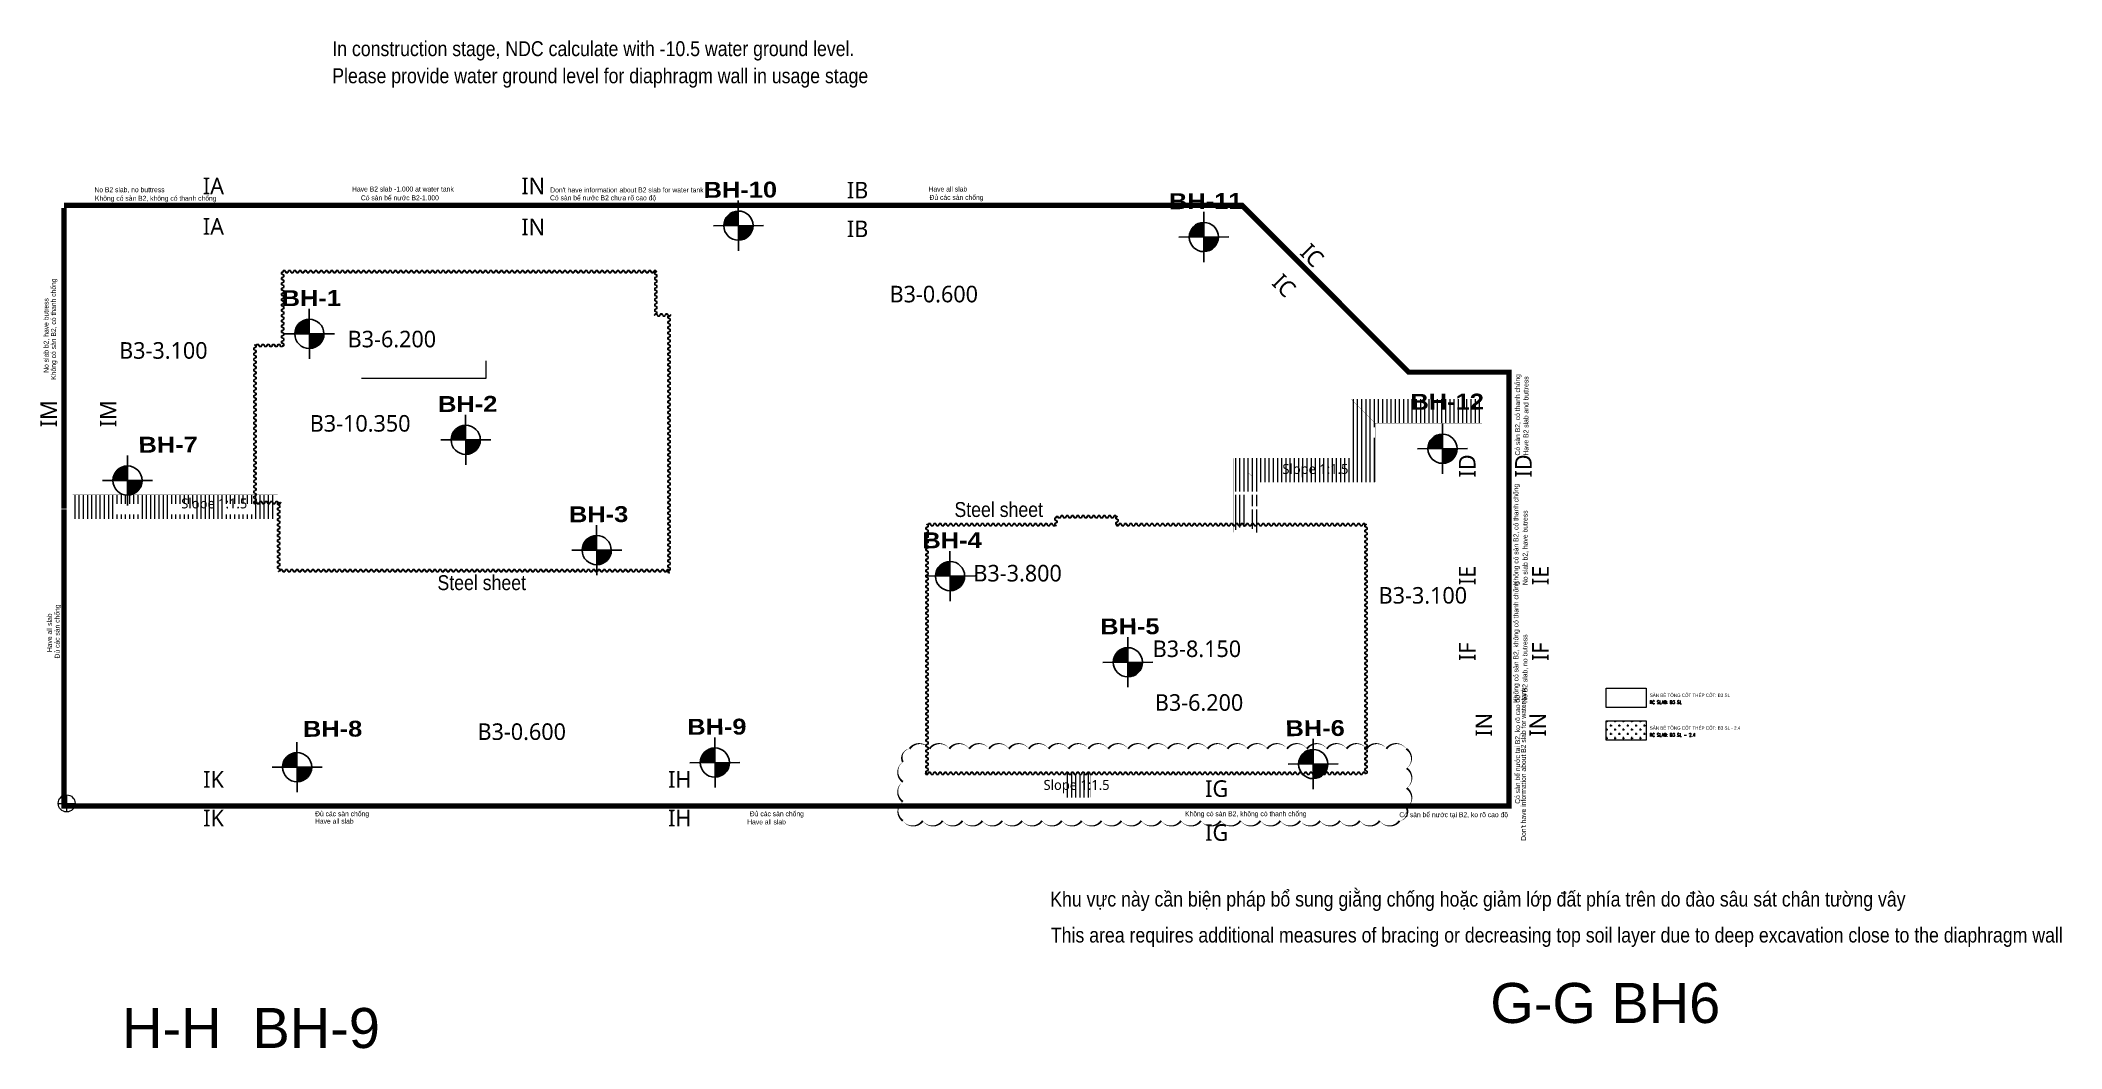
# Model space of a CAD drawing. Header units: millimetres. Extents: x -383953 to 676589, y -101685 to 196247.
# Drawn here: x -3963 to 301251, y -37018 to 115180 of the extents above; entities that cross this region are included whole.
import ezdxf
from ezdxf.enums import TextEntityAlignment as Align

# ---------------------------------------------------------------- set-up
doc = ezdxf.new("R2010")
doc.units = ezdxf.units.MM
doc.layers.get('0').update_dxf_attribs({"lineweight": 20})
doc.layers.get('Defpoints').update_dxf_attribs({"color": 151, "lineweight": 9})
for name, color, linetype, lineweight in [('$0$NDC_S_THIN LINE', 7, 'Continuous', 20), ('NDC_S_DIM', 1, 'Continuous', 15), ('NDC_S_THIN LINE', 8, 'Continuous', 9), ('NDC_S_VN TEXT', 7, 'Continuous', 20)]:
    doc.layers.add(name, color=color, linetype=linetype, lineweight=lineweight)
for name, color, linetype in [('C-TEXT', 7, 'Continuous'), ('SHEET Pile', 2, 'Continuous'), ('새 블$0$_A-DIM', 7, 'Continuous'), ('새 블$0$boring point', 2, 'Continuous')]:
    doc.layers.add(name, color=color, linetype=linetype)
doc.styles.add('ARIAL', font='arial.ttf', dxfattribs={"width": 0.8})
doc.styles.add('JY-T', font='malgun.ttf')
doc.styles.add('NDC_ARIAL', font='arial.ttf', dxfattribs={"width": 0.85})
doc.styles.add('NDC_EN TXT', font='romans.shx', dxfattribs={"width": 0.8})
doc.styles.add('새 블$0$arial black', font='')
doc.styles.get('새 블$0$arial black').set_extended_font_data('Arial Black')

msp = doc.modelspace()

# ---------------------------------------------------------------- texts
at = {"color": 1, "style": 'ARIAL'}
for s, p in [('G-G BH6', (214980, -33160)), ('H-H  BH-9', (8358, -36931.7))]:
    msp.add_text(s, height=6046.62, dxfattribs=at).set_placement(p)
at = {"layer": 'C-TEXT', "color": 1, "style": 'JY-T'}
for s, p in [('IA', (22161.6, 93220)), ('IN', (70451.6, 93220)), ('IB', (119440, 92578.8)), ('IA', (22161.6, 87100)), ('IN', (70451.6, 87030)), ('IB', (119440, 86738.8)), ('IK', (22180, 3620)), ('IH', (92580, 3620)), ('IG', (173660, 2230)), ('IK', (22180, -2220)), ('IH', (92580, -2220)), ('IG', (173660, -4400))]:
    msp.add_text(s, height=2500, dxfattribs=at).set_placement(p, align=Align.MIDDLE_CENTER)
for s, rotation, p in [('IC', 315.000867, (188071.2, 82738.6)), ('IC', 315.000867, (183841.2, 78178.6)), ('IM', 90, (-2712.9, 58811.6)), ('IM', 90, (6267.1, 58811.6)), ('ID', 90, (211500, 50950)), ('ID', 90, (219980, 50950)), ('IE', 90, (211500, 34400)), ('IE', 90, (222550, 34400)), ('IF', 90, (211500, 22900)), ('IF', 90, (222530, 22900)), ('IN', 90, (214000, 11861.6)), ('IN', 90, (222140, 11861.6))]:
    msp.add_text(s, height=2500, rotation=rotation, dxfattribs=at).set_placement(p, align=Align.MIDDLE_CENTER)
at = {"layer": 'C-TEXT', "style": 'JY-T'}
for s, height, p in [('B3-0.600', 2500, (130941.6, 76888.8)), ('B3-6.200', 2500, (49111.6, 70098.8)), ('B3-3.100', 2500, (14601.6, 68378.8)), ('B3-10.350', 2500, (44317.4, 57371)), ('Slope 1:1.5', 1500, (188571.6, 50485.9)), ('Slope 1:1.5', 1500, (22286.4, 45282.3)), ('B3-3.800', 2500, (143601.2, 34754)), ('B3-3.100', 2500, (204801.6, 31408.8)), ('B3-8.150', 2500, (170678.8, 23343.4)), ('B3-6.200', 2500, (171001.6, 15228.8)), ('B3-0.600', 2500, (68721.6, 10828.8)), ('Slope 1:1.5', 1500, (152501.6, 2785.9))]:
    msp.add_text(s, height=height, dxfattribs=at).set_placement(p, align=Align.MIDDLE_CENTER)
at = {"layer": 'NDC_S_DIM', "color": 7, "style": 'NDC_ARIAL', "width": 0.85}
for s, p in [('In construction stage, NDC calculate with -10.5 water ground level.', (40110, 113935)), ('Please provide water ground level for diaphragm wall in usage stage ', (40110, 109845)), ('Khu vực này cần biện pháp bổ sung giằng chống hoặc giảm lớp đất phía trên do đào sâu sát chân tường vây', (148527.1, -14450)), ('This area requires additional measures of bracing or decreasing top soil layer due to deep excavation close to the diaphragm wall', (148625.6, -19880))]:
    msp.add_text(s, height=2250, dxfattribs=at).set_placement(p, align=Align.MIDDLE_LEFT)
at = {"layer": 'NDC_S_DIM', "ltscale": 100, "style": 'NDC_ARIAL', "width": 0.85}
for s, p in [('No B2 slab, no buttress', (4190, 92640)), ('Không có sàn B2, không có thanh chống', (4270, 91350)), ('Không có sàn B2, không có thanh chống', (168879, -1570))]:
    msp.add_text(s, height=750, dxfattribs=at).set_placement(p, align=Align.MIDDLE_LEFT)
at = {"layer": 'NDC_S_DIM', "color": 2, "ltscale": 100, "style": 'NDC_ARIAL', "width": 0.85}
for s, p in [('Have B2 slab -1.000 at water tank', (43100, 92745)), ('Có sàn bể nước B2-1.000', (44430, 91415)), ('Có sàn bể nước B2 chưa rõ cao độ', (72990, 91415)), ("Don't have information about B2 slab for water tank", (73030, 92610)), ('Có sàn bể nước tại B2, ko rõ cao độ', (201240, -1710))]:
    msp.add_text(s, height=750, dxfattribs=at).set_placement(p, align=Align.MIDDLE_LEFT)
at = {"layer": 'NDC_S_DIM', "color": 7, "ltscale": 100, "style": 'NDC_ARIAL', "width": 0.85}
for s, p in [('Have all slab', (130150, 92745)), ('Đủ các sàn chống', (130300, 91485)), ('Đủ các sàn chống', (37510, -1570)), ('Have all slab', (37500, -2685)), ('Have all slab', (102770, -2805)), ('Đủ các sàn chống', (103170, -1570))]:
    msp.add_text(s, height=750, dxfattribs=at).set_placement(p, align=Align.MIDDLE_LEFT)
at = {"layer": 'NDC_S_DIM', "color": 3, "ltscale": 100, "style": 'NDC_ARIAL', "width": 0.85}
for s, p in [('Không có sàn B2, có thanh chống', (-1990, 63950)), ('No slab b2, have butress', (-3100, 65000)), ('Không có sàn B2, có thanh chống', (218860, 32950)), ('No slab b2, have butress', (220240, 32950))]:
    msp.add_text(s, height=750, rotation=90, dxfattribs=at).set_placement(p, align=Align.MIDDLE_LEFT)
at = {"layer": 'NDC_S_DIM', "color": 4, "ltscale": 100, "style": 'NDC_ARIAL', "width": 0.85}
for s, p in [('Có sàn B2, có thanh chống', (219100, 52510)), ('Have B2 slab and buttress', (220370, 52510))]:
    msp.add_text(s, height=750, rotation=90, dxfattribs=at).set_placement(p, align=Align.MIDDLE_LEFT)
at = {"layer": 'NDC_S_DIM', "ltscale": 100, "style": 'NDC_ARIAL', "width": 0.85}
for s, p in [('Không có sàn B2, không có thanh chống', (218860, 15190)), ('No B2 slab, no butress', (220210, 15190))]:
    msp.add_text(s, height=750, rotation=90, dxfattribs=at).set_placement(p, align=Align.MIDDLE_LEFT)
at = {"layer": 'NDC_S_DIM', "color": 7, "ltscale": 100, "style": 'NDC_ARIAL', "width": 0.85}
for s, p in [('Have all slab', (-2595, 22830)), ('Đủ các sàn chống', (-1430, 21875))]:
    msp.add_text(s, height=750, rotation=90, dxfattribs=at).set_placement(p, align=Align.MIDDLE_LEFT)
at = {"layer": 'NDC_S_DIM', "color": 2, "ltscale": 100, "style": 'NDC_ARIAL', "width": 0.85}
for s, p in [('Có sàn bể nước tại B2, ko rõ cao độ', (219100, -70)), ("Don't have information about B2 slab for water tank", (219990, -5650))]:
    msp.add_text(s, height=750, rotation=90, dxfattribs=at).set_placement(p, align=Align.MIDDLE_LEFT)
at = {"layer": 'NDC_S_VN TEXT'}
for s, style, width, p in [('SÀN BÊ TÔNG CỐT THÉP CỐT: B3 SL  ', 'NDC_ARIAL', 0.85, (239061.6, 16321.2)), ('RC SLAB: B3 SL', 'NDC_EN TXT', 0.8, (239041.4, 15264.8)), ('SÀN BÊ TÔNG CỐT THÉP CỐT: B3 SL - 2.4  ', 'NDC_ARIAL', 0.85, (239061.6, 11380)), ('RC SLAB: B3 SL - 2.4', 'NDC_EN TXT', 0.8, (239041.4, 10323.6))]:
    msp.add_text(s, height=500, dxfattribs=dict(at, style=style, width=width)).set_placement(p, align=Align.MIDDLE_LEFT)
at = {"layer": 'SHEET Pile', "style": 'NDC_ARIAL', "width": 0.85}
for p in [(134065.2, 44359.9), (55995.2, 33319.9)]:
    msp.add_text('Steel sheet ', height=2250, dxfattribs=at).set_placement(p, align=Align.MIDDLE_LEFT)

# ---------------------------------------------------------------- blocks, each defined once
blk = doc.blocks.new('새 블$0$A$C76023817')
at = {"layer": '새 블$0$boring point'}
h = blk.add_hatch(color=3, dxfattribs=at)
edge = h.paths.add_edge_path()
edge.add_line((0, 0), (0, 1378))
edge.add_ellipse((0, 0), major_axis=(-120, 1373), ratio=0.9999998, start_angle=-5.01657, end_angle=84.98343)
edge.add_line((-1378, 0), (0, 0))
h = blk.add_hatch(color=3, dxfattribs=at)
edge = h.paths.add_edge_path()
edge.add_line((0, 0), (0, -1378))
edge.add_ellipse((0, 0), major_axis=(-120, 1373), ratio=0.9999998, start_angle=174.98343, end_angle=264.98343)
edge.add_line((1378, 0), (0, 0))
at = {"layer": '새 블$0$boring point', "color": 3}
for p, q in [((0, 2362), (0, -2362)), ((-2362, 0), (2362, 0))]:
    blk.add_line(p, q, dxfattribs=at)
blk.add_ellipse((0, 0), major_axis=(-2, 1378), ratio=0.9999998, start_param=4.7107424, end_param=10.9939277, dxfattribs=at)
blk = doc.blocks.new('mbhk')
at = {"layer": '새 블$0$boring point', "color": 3, "xscale": 0.001599999995588582, "yscale": 0.001599999995588582, "zscale": 0.001599999995588582, "rotation": 0.2665113246747969}
for p in [(101.84, -3.08), (172.12, -4.8), (37.05, -19.42), (60.66, -35.42), (208.16, -36.76), (9.59, -41.56), (80.44, -52.07), (133.8, -55.99), (160.65, -69), (35.2, -84.84), (98.29, -84.14), (188.64, -84.36)]:
    blk.add_blockref('새 블$0$A$C76023817', p, dxfattribs=at)
at = {"layer": '새 블$0$_A-DIM', "color": 3, "style": '새 블$0$arial black'}
for s, p in [('BH-10', (102.13, 2.34)), ('BH-11', (172.41, 0.62)), ('BH-1', (37.34, -14.01)), ('BH-2', (60.96, -30)), ('BH-12', (208.87, -29.66)), ('BH-7', (15.72, -36.14)), ('BH-3', (80.73, -46.65)), ('BH-4', (134.1, -50.58)), ('BH-5', (160.95, -63.58)), ('BH-8', (40.56, -79.04)), ('BH-9', (98.58, -78.73)), ('BH-6', (188.93, -78.94))]:
    blk.add_text(s, height=2.4, rotation=0.2665, dxfattribs=at).set_placement(p, align=Align.MIDDLE_CENTER)

# ---------------------------------------------------------------- hatches: boundary and pattern name
at = {"layer": '$0$NDC_S_THIN LINE', "ltscale": 100}
h = msp.add_hatch(dxfattribs=at)
h.set_pattern_fill('ANSI31', scale=200, angle=45)
h.paths.add_polyline_path([(178175, 46600), (176250, 46600), (176250, 41912.6), (176414.1, 41912.6, 0.36033111), (176430, 41925.8), (176482, 42095.4), (176520.5, 42095.4), (176565.7, 42239.8), (176834.3, 42239.8), (176896.2, 42078.8, -0.50599844), (176899, 42082.6), (176905.5, 42093.8, 0.6924774), (176885.2, 42074.9, 1.61944431), (176882.5, 42042.9), (176829, 42217.3, 0.29923291), (176814.1, 42227.1), (176585.9, 42227.1, 0.36020766), (176570, 42213.9), (176517.9, 42044.3), (176479.5, 42044.3), (176434.3, 41899.8), (176250, 41899.8), (176250, 41029.3, -0.24095235), (178175, 41733)])
h.paths.add_polyline_path([(177693.6, 42057.1), (177701, 42057.1, 0.53936987), (177703.7, 42061.2), (177696.3, 42061.2, -0.53936987)], flags=16)
h.paths.add_polyline_path([(179850, 44350), (178675, 44350), (178675, 41912.6), (178814.1, 41912.6, 0.36033111), (178830, 41925.8), (178882, 42095.4), (178920.5, 42095.4), (178965.7, 42239.8), (179234.3, 42239.8), (179296.2, 42078.8, -0.50599844), (179299, 42082.6), (179305.5, 42093.8, 0.6924774), (179285.2, 42074.9, 1.61944431), (179282.5, 42042.9), (179229, 42217.3, 0.29923291), (179214.1, 42227.1), (178985.9, 42227.1, 0.36020766), (178970, 42213.9), (178917.9, 42044.3), (178879.5, 42044.3), (178834.3, 41899.8), (178675, 41899.8), (178675, 41612.2, -0.13777808), (179661.6, 40899.8), (179800, 40899.8), (179800, 42218.9, 0.6982904), (179770, 42213.9), (179717.9, 42044.3), (179679.5, 42044.3), (179634.3, 41899.8), (179365.7, 41899.8), (179303.8, 42060.9, -0.50599835), (179301, 42057.1), (179286.4, 42057.1, 1.13445044), (179314.8, 42064.8, 1.62146233), (179317.5, 42096.7), (179371, 41922.4, 0.29923291), (179385.9, 41912.6), (179614.1, 41912.6, 0.36033111), (179630, 41925.8), (179682, 42095.4), (179720.5, 42095.4), (179765.7, 42239.8), (179800, 42239.8), (179800, 42312.5), (179850, 42403.3)])
h.paths.add_polyline_path([(179850, 45900), (179800, 45900), (179800, 46600), (178675, 46600), (178675, 44850), (179850, 44850)])
h.paths.add_polyline_path([(181950, 52100), (176250, 52100), (176250, 47100), (179800, 47100), (179800, 47500), (179850, 47500), (179850, 48500), (181950, 48500)])
h.paths.add_polyline_path([(191600, 52100), (181950, 52100), (181950, 48500), (191600, 48500)])
h.paths.add_polyline_path([(197600, 55200), (197400, 55200), (197400, 56000), (194000, 56000), (194000, 52100), (191600, 52100), (191600, 48500), (197600, 48500)])
h.paths.add_polyline_path([(199400, 61000), (194000, 61000), (194000, 56000), (197400, 56000), (197400, 56800), (197600, 56800), (197600, 57400), (199400, 57400)])
h.paths.add_polyline_path([(207800, 61000), (199400, 61000), (199400, 57400), (207800, 57400)])
h.paths.add_polyline_path([(213625, 61000), (207800, 61000), (207800, 57400), (213625, 57400)])
h.paths.add_polyline_path([(202345, 58797.3), (214615.8, 58854.4), (214598.8, 62515.8), (202328, 62458.7)], flags=9)
h = msp.add_hatch(dxfattribs=at)
h.set_pattern_fill('ANSI31', scale=200, angle=45)
edge = h.paths.add_edge_path()
edge.add_ellipse((9193.4, 48742.1), major_axis=(-13.9, 2204.7), ratio=0.9999998, start_angle=169.108671, end_angle=171.991397, ccw=False)
edge.add_ellipse((9193.4, 48742.1), major_axis=(-13.9, 2204.7), ratio=0.9999998, start_angle=148.752323, end_angle=169.108671)
edge.add_line((8790.5, 46574.5), (900, 46574.5))
edge.add_line((900, 46574.5), (900, 44400))
edge.add_line((900, 44400), (7200, 44400))
edge.add_line((7200, 44400), (7200, 45200))
edge.add_line((7200, 45200), (8900, 45200))
edge.add_line((8900, 45200), (8900, 46556.9))
h.paths.add_polyline_path([(15600, 44400), (11200, 44400), (11200, 43600), (9200, 43600), (9200, 42974.5), (17600, 42974.5), (17600, 43600), (15600, 43600)])
edge = h.paths.add_edge_path()
edge.add_line((15600, 45200), (17600, 45200))
edge.add_line((17600, 45200), (17600, 46574.5))
edge.add_line((17600, 46574.5), (9596.3, 46574.5))
edge.add_ellipse((9193.4, 48742.1), major_axis=(-13.9, 2204.7), ratio=0.9999998, start_angle=179.90566, end_angle=190.169626, ccw=False)
edge.add_line((9500, 46561), (9500, 45200))
edge.add_line((9500, 45200), (11200, 45200))
edge.add_line((11200, 45200), (11200, 44400))
edge.add_line((11200, 44400), (15600, 44400))
edge.add_line((15600, 44400), (15600, 45200))
h.paths.add_polyline_path([(7200, 44400), (900, 44400), (900, 42974.5), (9200, 42974.5), (9200, 43600), (7200, 43600)])
h.paths.add_polyline_path([(24000, 44400), (19600, 44400), (19600, 43600), (17600, 43600), (17600, 42974.5), (26000, 42974.5), (26000, 43600), (24000, 43600)])
h.paths.add_polyline_path([(26000, 46574.5), (17600, 46574.5), (17600, 45200), (19600, 45200), (19600, 44400), (24000, 44400), (24000, 45200), (26000, 45200)])
h.paths.add_polyline_path([(31400, 46574.5), (26000, 46574.5), (26000, 45200), (28000, 45200), (28000, 44400), (31400, 44400)])
h.paths.add_polyline_path([(28442.1, 46012.6, -1.00256881), (28440.4, 46007), (28449.1, 46003.6, 0.61764496), (28447.5, 46031.6, 0.72579197), (28401.5, 46045.7)], flags=16)
h.paths.add_polyline_path([(28457, 45604.4, 0.66883293), (28444.2, 45628.6), (28444.2, 45626.6, -0.49946608), (28455.7, 45605.8), (28427.4, 45597, 0.78055347)], flags=16)
h.paths.add_polyline_path([(28313.6, 45417.2, 0.60264792), (28311.1, 45397.6, 0.93139466), (28311.5, 45391.7, 0.60264792), (28314, 45411.4, 0.93139466)], flags=16)
h.paths.add_polyline_path([(29113.6, 45417.2, 0.60264792), (29111.1, 45397.6, 0.93139466), (29111.5, 45391.7, 0.60264793), (29114, 45411.4, 0.93139466)], flags=16)
h.paths.add_polyline_path([(29517.5, 45428.7), (29526.4, 45400.4, 0.78055359), (29519, 45430, 0.66883293), (29494.8, 45417.2), (29496.8, 45417.2, -0.4994662)], flags=16)
h.paths.add_polyline_path([(30713.6, 45417.2, 0.60264792), (30711.1, 45397.6, 0.93139466), (30711.5, 45391.7, 0.60264793), (30714, 45411.4, 0.93139466)], flags=16)
h.paths.add_polyline_path([(29902.8, 45381.8), (29914.2, 45408.3, 0.80032301)], flags=16)
h.paths.add_polyline_path([(31400, 44400), (28000, 44400), (28000, 43600), (26000, 43600), (26000, 42974.5), (31400, 42974.5)])
h.paths.add_polyline_path([(12806.3, 45326.7), (14869.8, 45326.7), (14869.8, 46102.3), (12806.3, 46102.3)], flags=24)
h.paths.add_polyline_path([(11557.6, 46025.6), (16320.7, 46025.6), (16320.7, 47131.2), (11557.6, 47131.2)], flags=9)
h = msp.add_hatch(dxfattribs=at)
h.set_pattern_fill('ANSI31', color=251, scale=200, angle=45)
h.paths.add_polyline_path([(154659.9, 4360.2), (154577.5, 4360.2, -0.29923291), (154562.6, 4369.9), (154503.8, 4521.2, -0.50599835), (154501, 4517.4), (154486.4, 4517.4, 2.49813498), (154498.3, 4534), (154511, 4504.6), (154482, 4504.6), (154429, 4677.6, 0.29923291), (154414.1, 4687.4), (154185.9, 4687.4, 0.36020766), (154170, 4674.2), (154113.1, 4515.1, -0.85963691), (154084.1, 4519.4), (154038.4, 4373.2, -0.35731194), (154022.5, 4360.2), (153777.5, 4360.2, -0.29923291), (153762.6, 4369.9), (153703.8, 4521.2, -0.50599835), (153701, 4517.4), (153686.4, 4517.4, 2.49813498), (153698.3, 4534), (153711, 4504.6), (153682, 4504.6), (153629, 4677.6, 0.29923291), (153614.1, 4687.4), (153385.9, 4687.4, 0.36020766), (153370, 4674.2), (153313.1, 4515.1, -0.85963691), (153284.1, 4519.4), (153238.4, 4373.2, -0.35731194), (153222.5, 4360.2), (152977.5, 4360.2, -0.29923291), (152962.6, 4369.9), (152903.8, 4521.2, -0.50599835), (152901, 4517.4), (152886.4, 4517.4, 2.49813498), (152898.3, 4534), (152911, 4504.6), (152882, 4504.6), (152829, 4677.6, 0.29923291), (152814.1, 4687.4), (152585.9, 4687.4, 0.36020766), (152570, 4674.2), (152513.1, 4515.1, -0.85963691), (152484.1, 4519.4), (152438.4, 4373.2, -0.35731194), (152422.5, 4360.2), (152177.5, 4360.2, -0.29923291), (152162.6, 4369.9), (152103.8, 4521.2, -0.50599835), (152101, 4517.4), (152086.4, 4517.4, 2.49813498), (152098.3, 4534), (152111, 4504.6), (152082, 4504.6), (152029, 4677.6, 0.29923291), (152014.1, 4687.4), (151785.9, 4687.4, 0.36020766), (151770, 4674.2), (151713.1, 4515.1, -0.85963691), (151684.1, 4519.4), (151638.4, 4373.2, -0.35731194), (151622.5, 4360.2), (151377.5, 4360.2, -0.29923291), (151362.6, 4369.9), (151303.8, 4521.2, -0.50599835), (151301, 4517.4), (151286.4, 4517.4, 2.49813498), (151298.3, 4534), (151311, 4504.6), (151282, 4504.6), (151229, 4677.6, 0.29923291), (151214.1, 4687.4), (150985.9, 4687.4, 0.36020766), (150970, 4674.2), (150913.1, 4515.1, -0.85963691), (150884.1, 4519.4), (150838.4, 4373.2, -0.35731194), (150822.5, 4360.2), (150750, 4360.2), (150750, 900), (154659.9, 900)])
at = {"layer": 'NDC_S_DIM', "ltscale": 100}
h = msp.add_hatch(dxfattribs=at)
h.set_pattern_fill('CROSS', color=256, scale=50)
h.paths.add_polyline_path([(87300, 89500), (87300, 71950), (63350, 71950), (63350, 66800), (44500, 66800), (44500, 64200), (3550, 64200), (3550, 89500)], flags=17)
h.paths.add_polyline_path([(87300, 89500), (87300, 71950), (63350, 71950), (63350, 66800), (44500, 66800), (44500, 64200), (3550, 64200), (3550, 89500)], flags=17)
at = {"layer": 'NDC_S_THIN LINE', "ltscale": 100, "true_color": 0x58ba48}
h = msp.add_hatch(dxfattribs=at)
h.set_pattern_fill('CROSS', color=85, scale=100)
h.set_pattern_definition([(0, (-233045.5, -7280.6), (635, 635), [317.5, -952.5]), (90, (-232886.75, -7439.3), (-635, 635), [317.5, -952.5])])
h.paths.add_polyline_path([(238542.1, 12450.6), (232466.4, 12450.6), (232466.4, 9518.4), (238542.1, 9518.4)])

# ---------------------------------------------------------------- linework, layer by layer
at = {"layer": '$0$NDC_S_THIN LINE', "color": 7, "ltscale": 100, "const_width": 10}
for points in [[(176250, 40899.8), (176250, 52100), (194000, 52100), (194000, 61000), (213750, 61000)], [(194000, 61000), (197600, 57400)], [(179850, 40899.8), (179850, 48500), (197600, 48500), (197600, 57400), (213750, 57400)], [(176250, 52160), (179850, 48500)], [(194000, 52100), (197600, 48500)], [(900, 42974.5), (31860, 42974.5)]]:
    msp.add_lwpolyline(points, dxfattribs=at)
at = {"layer": 'Defpoints'}
for p, q in [((0, 1280.7), (0, -1280.7)), ((-1280.7, 0), (1280.7, 0))]:
    msp.add_line(p, q, dxfattribs=at)
msp.add_circle((0, 0), 1280.7, dxfattribs=at)
at = {"layer": 'NDC_S_DIM', "ltscale": 100}
for points, const_width in [([(26000, 90300), (-400, 90300)], 800), ([(91200, 72550), (91200, 89500)], 10), ([(900, 46574.5), (28588.7, 46574.5)], 10), ([(900, 46574.5), (31860, 46574.5)], 10), ([(217800, 28200), (217800, 19200.4)], 800), ([(151059.9, 4441.9), (151059.9, 900)], 10), ([(154659.9, 4441.9), (154659.9, 900)], 10), ([(155659.9, 4441.9), (155659.9, 900)], 10), ([(153600, -400), (199400, -400)], 800)]:
    msp.add_lwpolyline(points, dxfattribs=dict(at, const_width=const_width))
at = {"layer": 'NDC_S_DIM', "color": 3, "ltscale": 100, "const_width": 800}
for points in [[(-400, 89900), (-400, 44500)], [(217800, 46700), (217800, 28200)]]:
    msp.add_lwpolyline(points, dxfattribs=at)
at = {"layer": 'NDC_S_DIM', "color": 2, "ltscale": 100, "const_width": 800}
for points in [[(26020, 90300), (87643, 90300)], [(217800, 19200), (217800, -400), (199400, -400)]]:
    msp.add_lwpolyline(points, dxfattribs=at)
at = {"layer": 'NDC_S_DIM', "color": 0, "ltscale": 100, "const_width": 800}
for points in [[(87643, 90300), (177463.1, 90300), (202663.8, 65100), (217800, 65100), (217800, 62300)], [(153600, -400), (-400, -400), (-400, 44400)]]:
    msp.add_lwpolyline(points, dxfattribs=at)
at = {"layer": 'NDC_S_DIM', "color": 4, "ltscale": 100, "const_width": 800}
msp.add_lwpolyline([(217800, 62300), (217800, 46700)], dxfattribs=at)
at = {"layer": 'NDC_S_DIM', "color": 7}
msp.add_lwpolyline([(126280, -2630, 0, 300, 0.52056705), (129280, -2630, 0, 300, 0.52056705), (132280, -2630, 0, 300, 0.52056705), (135280, -2630, 0, 300, 0.52056705), (138280, -2630, 0, 300, 0.52056705), (141280, -2630, 0, 300, 0.52056705), (144280, -2630, 0, 300, 0.52056705), (147280, -2630, 0, 300, 0.52056705), (150280, -2630, 0, 300, 0.52056705), (153280, -2630, 0, 300, 0.52056705), (156280, -2630, 0, 300, 0.52056705), (159280, -2630, 0, 300, 0.52056705), (162280, -2630, 0, 300, 0.52056705), (165280, -2630, 0, 300, 0.52056705), (168280, -2630, 0, 300, 0.52056705), (171280, -2630, 0, 300, 0.52056705), (174280, -2630, 0, 300, 0.52056705), (177280, -2630, 0, 300, 0.52056705), (180280, -2630, 0, 300, 0.52056705), (183280, -2630, 0, 300, 0.52056705), (186280, -2630, 0, 300, 0.52056705), (189280, -2630, 0, 300, 0.52056705), (192280, -2630, 0, 300, 0.52056705), (195280, -2630, 0, 300, 0.52056705), (198280, -2630, 0, 300, 0.52056705), (201280, -2630, 0, 300, 0.52056705), (202350, -700, 0, 300, 0.52056705), (202350, 2300, 0, 300, 0.52056705), (202350, 5300, 0, 300, 0.52056705), (202290, 8240, 0, 300, 0.52056705), (199290, 8240, 0, 300, 0.52056705), (196290, 8240, 0, 300, 0.52056705), (193290, 8240, 0, 300, 0.52056705), (190290, 8240, 0, 300, 0.52056705), (187290, 8240, 0, 300, 0.52056705), (184290, 8240, 0, 300, 0.52056705), (181290, 8240, 0, 300, 0.52056705), (178290, 8240, 0, 300, 0.52056705), (175290, 8240, 0, 300, 0.52056705), (172290, 8240, 0, 300, 0.52056705), (169290, 8240, 0, 300, 0.52056705), (166290, 8240, 0, 300, 0.52056705), (163290, 8240, 0, 300, 0.52056705), (160290, 8240, 0, 300, 0.52056705), (157290, 8240, 0, 300, 0.52056705), (154290, 8240, 0, 300, 0.52056705), (151290, 8240, 0, 300, 0.52056705), (148290, 8240, 0, 300, 0.52056705), (145290, 8240, 0, 300, 0.52056705), (142290, 8240, 0, 300, 0.52056705), (139290, 8240, 0, 300, 0.52056705), (136290, 8240, 0, 300, 0.52056705), (133290, 8240, 0, 300, 0.52056705), (130290, 8240, 0, 300, 0.52056705), (127290, 8240, 0, 300, 0.52056705), (126280, 6250, 0, 300, 0.52056705), (126280, 3250, 0, 300, 0.52056705), (126280, 250, 0, 300, 0.52056705)], format="xyseb", close=True, dxfattribs=at)
at = {"layer": 'NDC_S_DIM', "color": 7, "const_width": 10}
msp.add_lwpolyline([(147280, -2630), (147280, -16950), (268410, -16950)], dxfattribs=at)
at = {"layer": 'NDC_S_THIN LINE', "ltscale": 100}
for p, q in [((44500, 64200), (63350, 64200)), ((63350, 64200), (63350, 66800))]:
    msp.add_line(p, q, dxfattribs=at)
for points in [[(232466.4, 17391.8), (238542.1, 17391.8), (238542.1, 14459.6), (232466.4, 14459.6)], [(232466.4, 12450.6), (238542.1, 12450.6), (238542.1, 9518.4), (232466.4, 9518.4)]]:
    msp.add_lwpolyline(points, close=True, dxfattribs=at)
at = {"layer": 'SHEET Pile'}
for points in [[(32645.7, 80211.7), (32482.5, 80161.7, 0.29923291), (32472.8, 80146.8), (32472.8, 79918.6, 0.29923291), (32482.5, 79903.7), (32646, 79853.5, -0.29923291), (32655.5, 79839.1), (32655.5, 79831.7, -0.53510028), (32635.1, 79817.9), (32619, 79823.6, -0.29923291), (32617.2, 79826.3), (32617.2, 79833.7, -0.53936987), (32621.4, 79836.4), (32638.6, 79829, 0.53936987), (32642.8, 79831.7), (32642.8, 79839.1, 0.29923291), (32641, 79841.8), (32469.8, 79895.3, -0.29923291), (32460, 79910.2), (32460, 80155.2, -0.29923291), (32469.8, 80170.1), (32641, 80223.6, 0.29923291), (32642.8, 80226.3), (32642.8, 80233.7, 0.53936987), (32638.6, 80236.4), (32621.4, 80229, -0.53936987), (32617.2, 80231.7), (32617.2, 80239.1, -0.29923291), (32619, 80241.8), (32635.1, 80247.5, -0.53510028), (32655.5, 80233.7), (32655.5, 80226.3, -0.29923291), (32646, 80211.9)], [(32645.7, 79411.7), (32482.5, 79361.7, 0.29923291), (32472.8, 79346.8), (32472.8, 79118.6, 0.29923291), (32482.5, 79103.7), (32646, 79053.5, -0.29923291), (32655.5, 79039.1), (32655.5, 79031.7, -0.53510028), (32635.1, 79017.9), (32619, 79023.6, -0.29923291), (32617.2, 79026.3), (32617.2, 79033.7, -0.53936987), (32621.4, 79036.4), (32638.6, 79029, 0.53936987), (32642.8, 79031.7), (32642.8, 79039.1, 0.29923291), (32641, 79041.8), (32469.8, 79095.3, -0.29923291), (32460, 79110.2), (32460, 79355.2, -0.29923291), (32469.8, 79370.1), (32641, 79423.6, 0.29923291), (32642.8, 79426.3), (32642.8, 79433.7, 0.53936987), (32638.6, 79436.4), (32621.4, 79429, -0.53936987), (32617.2, 79431.7), (32617.2, 79439.1, -0.29923291), (32619, 79441.8), (32635.1, 79447.5, -0.53510028), (32655.5, 79433.7), (32655.5, 79426.3, -0.29923291), (32646, 79411.9)], [(32614.3, 79811.7), (32777.5, 79761.7, -0.29923291), (32787.2, 79746.8), (32787.2, 79518.6, -0.29923291), (32777.5, 79503.7), (32614, 79453.5, 0.29923291), (32604.5, 79439.1), (32604.5, 79431.7, 0.53510028), (32624.9, 79417.9), (32641, 79423.6, 0.29923291), (32642.8, 79426.3), (32642.8, 79433.7, 0.53936987), (32638.6, 79436.4), (32621.4, 79429, -0.53936987), (32617.2, 79431.7), (32617.2, 79439.1, -0.29923291), (32619, 79441.8), (32790.2, 79495.3, 0.29923291), (32800, 79510.2), (32800, 79755.2, 0.29923291), (32790.2, 79770.1), (32619, 79823.6, -0.29923291), (32617.2, 79826.3), (32617.2, 79833.7, -0.53936987), (32621.4, 79836.4), (32638.6, 79829, 0.53936987), (32642.8, 79831.7), (32642.8, 79839.1, 0.29923291), (32641, 79841.8), (32624.9, 79847.5, 0.53510028), (32604.5, 79833.7), (32604.5, 79826.3, 0.29923291), (32614, 79811.9)], [(33031.6, 80254.3), (32981.6, 80417.5, 0.29923291), (32966.7, 80427.2), (32738.5, 80427.2, 0.29923291), (32723.6, 80417.5), (32673.4, 80254, -0.29923291), (32659, 80244.5), (32651.5, 80244.5, -0.53510028), (32637.8, 80264.9), (32643.5, 80281, -0.29923291), (32646.2, 80282.8), (32653.6, 80282.8, -0.53936987), (32656.3, 80278.6), (32648.8, 80261.4, 0.53936987), (32651.5, 80257.2), (32659, 80257.2, 0.29923291), (32661.7, 80259), (32715.2, 80430.2, -0.29923291), (32730.1, 80440), (32975.1, 80440, -0.29923291), (32990, 80430.2), (33043.5, 80259, 0.29923291), (33046.2, 80257.2), (33053.6, 80257.2, 0.53936987), (33056.3, 80261.4), (33048.8, 80278.6, -0.53936987), (33051.5, 80282.8), (33059, 80282.8, -0.29923291), (33061.7, 80281), (33067.4, 80264.9, -0.53510028), (33053.6, 80244.5), (33046.2, 80244.5, -0.29923291), (33031.8, 80254)], [(33431.6, 80285.7), (33381.6, 80122.5, -0.29923291), (33366.7, 80112.8), (33138.5, 80112.8, -0.29923291), (33123.6, 80122.5), (33073.4, 80286, 0.29923291), (33059, 80295.5), (33051.5, 80295.5, 0.53510028), (33037.8, 80275.1), (33043.5, 80259, 0.29923291), (33046.2, 80257.2), (33053.6, 80257.2, 0.53936987), (33056.3, 80261.4), (33048.8, 80278.6, -0.53936987), (33051.5, 80282.8), (33059, 80282.8, -0.29923291), (33061.7, 80281), (33115.2, 80109.8, 0.29923291), (33130.1, 80100), (33375.1, 80100, 0.29923291), (33390, 80109.8), (33443.5, 80281, -0.29923291), (33446.2, 80282.8), (33453.6, 80282.8, -0.53936987), (33456.3, 80278.6), (33448.8, 80261.4, 0.53936987), (33451.5, 80257.2), (33459, 80257.2, 0.29923291), (33461.7, 80259), (33467.4, 80275.1, 0.53510028), (33453.6, 80295.5), (33446.2, 80295.5, 0.29923291), (33431.8, 80286)], [(33831.6, 80254.3), (33781.6, 80417.5, 0.29923291), (33766.7, 80427.2), (33538.5, 80427.2, 0.29923291), (33523.6, 80417.5), (33473.4, 80254, -0.29923291), (33459, 80244.5), (33451.5, 80244.5, -0.53510028), (33437.8, 80264.9), (33443.5, 80281, -0.29923291), (33446.2, 80282.8), (33453.6, 80282.8, -0.53936987), (33456.3, 80278.6), (33448.8, 80261.4, 0.53936987), (33451.5, 80257.2), (33459, 80257.2, 0.29923291), (33461.7, 80259), (33515.2, 80430.2, -0.29923291), (33530.1, 80440), (33775.1, 80440, -0.29923291), (33790, 80430.2), (33843.5, 80259, 0.29923291), (33846.2, 80257.2), (33853.6, 80257.2, 0.53936987), (33856.3, 80261.4), (33848.8, 80278.6, -0.53936987), (33851.5, 80282.8), (33859, 80282.8, -0.29923291), (33861.7, 80281), (33867.4, 80264.9, -0.53510028), (33853.6, 80244.5), (33846.2, 80244.5, -0.29923291), (33831.8, 80254)], [(34231.6, 80285.7), (34181.6, 80122.5, -0.29923291), (34166.7, 80112.8), (33938.5, 80112.8, -0.29923291), (33923.6, 80122.5), (33873.4, 80286, 0.29923291), (33859, 80295.5), (33851.5, 80295.5, 0.53510028), (33837.8, 80275.1), (33843.5, 80259, 0.29923291), (33846.2, 80257.2), (33853.6, 80257.2, 0.53936987), (33856.3, 80261.4), (33848.8, 80278.6, -0.53936987), (33851.5, 80282.8), (33859, 80282.8, -0.29923291), (33861.7, 80281), (33915.2, 80109.8, 0.29923291), (33930.1, 80100), (34175.1, 80100, 0.29923291), (34190, 80109.8), (34243.5, 80281, -0.29923291), (34246.2, 80282.8), (34253.6, 80282.8, -0.53936987), (34256.3, 80278.6), (34248.8, 80261.4, 0.53936987), (34251.5, 80257.2), (34259, 80257.2, 0.29923291), (34261.7, 80259), (34267.4, 80275.1, 0.53510028), (34253.6, 80295.5), (34246.2, 80295.5, 0.29923291), (34231.8, 80286)], [(34631.6, 80254.3), (34581.6, 80417.5, 0.29923291), (34566.7, 80427.2), (34338.5, 80427.2, 0.29923291), (34323.6, 80417.5), (34273.4, 80254, -0.29923291), (34259, 80244.5), (34251.5, 80244.5, -0.53510028), (34237.8, 80264.9), (34243.5, 80281, -0.29923291), (34246.2, 80282.8), (34253.6, 80282.8, -0.53936987), (34256.3, 80278.6), (34248.8, 80261.4, 0.53936987), (34251.5, 80257.2), (34259, 80257.2, 0.29923291), (34261.7, 80259), (34315.2, 80430.2, -0.29923291), (34330.1, 80440), (34575.1, 80440, -0.29923291), (34590, 80430.2), (34643.5, 80259, 0.29923291), (34646.2, 80257.2), (34653.6, 80257.2, 0.53936987), (34656.3, 80261.4), (34648.8, 80278.6, -0.53936987), (34651.5, 80282.8), (34659, 80282.8, -0.29923291), (34661.7, 80281), (34667.4, 80264.9, -0.53510028), (34653.6, 80244.5), (34646.2, 80244.5, -0.29923291), (34631.8, 80254)], [(35031.6, 80285.7), (34981.6, 80122.5, -0.29923291), (34966.7, 80112.8), (34738.5, 80112.8, -0.29923291), (34723.6, 80122.5), (34673.4, 80286, 0.29923291), (34659, 80295.5), (34651.5, 80295.5, 0.53510028), (34637.8, 80275.1), (34643.5, 80259, 0.29923291), (34646.2, 80257.2), (34653.6, 80257.2, 0.53936987), (34656.3, 80261.4), (34648.8, 80278.6, -0.53936987), (34651.5, 80282.8), (34659, 80282.8, -0.29923291), (34661.7, 80281), (34715.2, 80109.8, 0.29923291), (34730.1, 80100), (34975.1, 80100, 0.29923291), (34990, 80109.8), (35043.5, 80281, -0.29923291), (35046.2, 80282.8), (35053.6, 80282.8, -0.53936987), (35056.3, 80278.6), (35048.8, 80261.4, 0.53936987), (35051.5, 80257.2), (35059, 80257.2, 0.29923291), (35061.7, 80259), (35067.4, 80275.1, 0.53510028), (35053.6, 80295.5), (35046.2, 80295.5, 0.29923291), (35031.8, 80286)], [(35431.6, 80254.3), (35381.6, 80417.5, 0.29923291), (35366.7, 80427.2), (35138.5, 80427.2, 0.29923291), (35123.6, 80417.5), (35073.4, 80254, -0.29923291), (35059, 80244.5), (35051.5, 80244.5, -0.53510028), (35037.8, 80264.9), (35043.5, 80281, -0.29923291), (35046.2, 80282.8), (35053.6, 80282.8, -0.53936987), (35056.3, 80278.6), (35048.8, 80261.4, 0.53936987), (35051.5, 80257.2), (35059, 80257.2, 0.29923291), (35061.7, 80259), (35115.2, 80430.2, -0.29923291), (35130.1, 80440), (35375.1, 80440, -0.29923291), (35390, 80430.2), (35443.5, 80259, 0.29923291), (35446.2, 80257.2), (35453.6, 80257.2, 0.53936987), (35456.3, 80261.4), (35448.8, 80278.6, -0.53936987), (35451.5, 80282.8), (35459, 80282.8, -0.29923291), (35461.7, 80281), (35467.4, 80264.9, -0.53510028), (35453.6, 80244.5), (35446.2, 80244.5, -0.29923291), (35431.8, 80254)], [(35831.6, 80285.7), (35781.6, 80122.5, -0.29923291), (35766.7, 80112.8), (35538.5, 80112.8, -0.29923291), (35523.6, 80122.5), (35473.4, 80286, 0.29923291), (35459, 80295.5), (35451.5, 80295.5, 0.53510028), (35437.8, 80275.1), (35443.5, 80259, 0.29923291), (35446.2, 80257.2), (35453.6, 80257.2, 0.53936987), (35456.3, 80261.4), (35448.8, 80278.6, -0.53936987), (35451.5, 80282.8), (35459, 80282.8, -0.29923291), (35461.7, 80281), (35515.2, 80109.8, 0.29923291), (35530.1, 80100), (35775.1, 80100, 0.29923291), (35790, 80109.8), (35843.5, 80281, -0.29923291), (35846.2, 80282.8), (35853.6, 80282.8, -0.53936987), (35856.3, 80278.6), (35848.8, 80261.4, 0.53936987), (35851.5, 80257.2), (35859, 80257.2, 0.29923291), (35861.7, 80259), (35867.4, 80275.1, 0.53510028), (35853.6, 80295.5), (35846.2, 80295.5, 0.29923291), (35831.8, 80286)], [(36231.6, 80254.3), (36181.6, 80417.5, 0.29923291), (36166.7, 80427.2), (35938.5, 80427.2, 0.29923291), (35923.6, 80417.5), (35873.4, 80254, -0.29923291), (35859, 80244.5), (35851.5, 80244.5, -0.53510028), (35837.8, 80264.9), (35843.5, 80281, -0.29923291), (35846.2, 80282.8), (35853.6, 80282.8, -0.53936987), (35856.3, 80278.6), (35848.8, 80261.4, 0.53936987), (35851.5, 80257.2), (35859, 80257.2, 0.29923291), (35861.7, 80259), (35915.2, 80430.2, -0.29923291), (35930.1, 80440), (36175.1, 80440, -0.29923291), (36190, 80430.2), (36243.5, 80259, 0.29923291), (36246.2, 80257.2), (36253.6, 80257.2, 0.53936987), (36256.3, 80261.4), (36248.8, 80278.6, -0.53936987), (36251.5, 80282.8), (36259, 80282.8, -0.29923291), (36261.7, 80281), (36267.4, 80264.9, -0.53510028), (36253.6, 80244.5), (36246.2, 80244.5, -0.29923291), (36231.8, 80254)], [(36631.6, 80285.7), (36581.6, 80122.5, -0.29923291), (36566.7, 80112.8), (36338.5, 80112.8, -0.29923291), (36323.6, 80122.5), (36273.4, 80286, 0.29923291), (36259, 80295.5), (36251.5, 80295.5, 0.53510028), (36237.8, 80275.1), (36243.5, 80259, 0.29923291), (36246.2, 80257.2), (36253.6, 80257.2, 0.53936987), (36256.3, 80261.4), (36248.8, 80278.6, -0.53936987), (36251.5, 80282.8), (36259, 80282.8, -0.29923291), (36261.7, 80281), (36315.2, 80109.8, 0.29923291), (36330.1, 80100), (36575.1, 80100, 0.29923291), (36590, 80109.8), (36643.5, 80281, -0.29923291), (36646.2, 80282.8), (36653.6, 80282.8, -0.53936987), (36656.3, 80278.6), (36648.8, 80261.4, 0.53936987), (36651.5, 80257.2), (36659, 80257.2, 0.29923291), (36661.7, 80259), (36667.4, 80275.1, 0.53510028), (36653.6, 80295.5), (36646.2, 80295.5, 0.29923291), (36631.8, 80286)], [(37031.6, 80254.3), (36981.6, 80417.5, 0.29923291), (36966.7, 80427.2), (36738.5, 80427.2, 0.29923291), (36723.6, 80417.5), (36673.4, 80254, -0.29923291), (36659, 80244.5), (36651.5, 80244.5, -0.53510028), (36637.8, 80264.9), (36643.5, 80281, -0.29923291), (36646.2, 80282.8), (36653.6, 80282.8, -0.53936987), (36656.3, 80278.6), (36648.8, 80261.4, 0.53936987), (36651.5, 80257.2), (36659, 80257.2, 0.29923291), (36661.7, 80259), (36715.2, 80430.2, -0.29923291), (36730.1, 80440), (36975.1, 80440, -0.29923291), (36990, 80430.2), (37043.5, 80259, 0.29923291), (37046.2, 80257.2), (37053.6, 80257.2, 0.53936987), (37056.3, 80261.4), (37048.8, 80278.6, -0.53936987), (37051.5, 80282.8), (37059, 80282.8, -0.29923291), (37061.7, 80281), (37067.4, 80264.9, -0.53510028), (37053.6, 80244.5), (37046.2, 80244.5, -0.29923291), (37031.8, 80254)], [(37431.6, 80285.7), (37381.6, 80122.5, -0.29923291), (37366.7, 80112.8), (37138.5, 80112.8, -0.29923291), (37123.6, 80122.5), (37073.4, 80286, 0.29923291), (37059, 80295.5), (37051.5, 80295.5, 0.53510028), (37037.8, 80275.1), (37043.5, 80259, 0.29923291), (37046.2, 80257.2), (37053.6, 80257.2, 0.53936987), (37056.3, 80261.4), (37048.8, 80278.6, -0.53936987), (37051.5, 80282.8), (37059, 80282.8, -0.29923291), (37061.7, 80281), (37115.2, 80109.8, 0.29923291), (37130.1, 80100), (37375.1, 80100, 0.29923291), (37390, 80109.8), (37443.5, 80281, -0.29923291), (37446.2, 80282.8), (37453.6, 80282.8, -0.53936987), (37456.3, 80278.6), (37448.8, 80261.4, 0.53936987), (37451.5, 80257.2), (37459, 80257.2, 0.29923291), (37461.7, 80259), (37467.4, 80275.1, 0.53510028), (37453.6, 80295.5), (37446.2, 80295.5, 0.29923291), (37431.8, 80286)], [(37831.6, 80254.3), (37781.6, 80417.5, 0.29923291), (37766.7, 80427.2), (37538.5, 80427.2, 0.29923291), (37523.6, 80417.5), (37473.4, 80254, -0.29923291), (37459, 80244.5), (37451.5, 80244.5, -0.53510028), (37437.8, 80264.9), (37443.5, 80281, -0.29923291), (37446.2, 80282.8), (37453.6, 80282.8, -0.53936987), (37456.3, 80278.6), (37448.8, 80261.4, 0.53936987), (37451.5, 80257.2), (37459, 80257.2, 0.29923291), (37461.7, 80259), (37515.2, 80430.2, -0.29923291), (37530.1, 80440), (37775.1, 80440, -0.29923291), (37790, 80430.2), (37843.5, 80259, 0.29923291), (37846.2, 80257.2), (37853.6, 80257.2, 0.53936987), (37856.3, 80261.4), (37848.8, 80278.6, -0.53936987), (37851.5, 80282.8), (37859, 80282.8, -0.29923291), (37861.7, 80281), (37867.4, 80264.9, -0.53510028), (37853.6, 80244.5), (37846.2, 80244.5, -0.29923291), (37831.8, 80254)], [(38231.6, 80285.7), (38181.6, 80122.5, -0.29923291), (38166.7, 80112.8), (37938.5, 80112.8, -0.29923291), (37923.6, 80122.5), (37873.4, 80286, 0.29923291), (37859, 80295.5), (37851.5, 80295.5, 0.53510028), (37837.8, 80275.1), (37843.5, 80259, 0.29923291), (37846.2, 80257.2), (37853.6, 80257.2, 0.53936987), (37856.3, 80261.4), (37848.8, 80278.6, -0.53936987), (37851.5, 80282.8), (37859, 80282.8, -0.29923291), (37861.7, 80281), (37915.2, 80109.8, 0.29923291), (37930.1, 80100), (38175.1, 80100, 0.29923291), (38190, 80109.8), (38243.5, 80281, -0.29923291), (38246.2, 80282.8), (38253.6, 80282.8, -0.53936987), (38256.3, 80278.6), (38248.8, 80261.4, 0.53936987), (38251.5, 80257.2), (38259, 80257.2, 0.29923291), (38261.7, 80259), (38267.4, 80275.1, 0.53510028), (38253.6, 80295.5), (38246.2, 80295.5, 0.29923291), (38231.8, 80286)], [(38631.6, 80254.3), (38581.6, 80417.5, 0.29923291), (38566.7, 80427.2), (38338.5, 80427.2, 0.29923291), (38323.6, 80417.5), (38273.4, 80254, -0.29923291), (38259, 80244.5), (38251.5, 80244.5, -0.53510028), (38237.8, 80264.9), (38243.5, 80281, -0.29923291), (38246.2, 80282.8), (38253.6, 80282.8, -0.53936987), (38256.3, 80278.6), (38248.8, 80261.4, 0.53936987), (38251.5, 80257.2), (38259, 80257.2, 0.29923291), (38261.7, 80259), (38315.2, 80430.2, -0.29923291), (38330.1, 80440), (38575.1, 80440, -0.29923291), (38590, 80430.2), (38643.5, 80259, 0.29923291), (38646.2, 80257.2), (38653.6, 80257.2, 0.53936987), (38656.3, 80261.4), (38648.8, 80278.6, -0.53936987), (38651.5, 80282.8), (38659, 80282.8, -0.29923291), (38661.7, 80281), (38667.4, 80264.9, -0.53510028), (38653.6, 80244.5), (38646.2, 80244.5, -0.29923291), (38631.8, 80254)], [(39031.6, 80285.7), (38981.6, 80122.5, -0.29923291), (38966.7, 80112.8), (38738.5, 80112.8, -0.29923291), (38723.6, 80122.5), (38673.4, 80286, 0.29923291), (38659, 80295.5), (38651.5, 80295.5, 0.53510028), (38637.8, 80275.1), (38643.5, 80259, 0.29923291), (38646.2, 80257.2), (38653.6, 80257.2, 0.53936987), (38656.3, 80261.4), (38648.8, 80278.6, -0.53936987), (38651.5, 80282.8), (38659, 80282.8, -0.29923291), (38661.7, 80281), (38715.2, 80109.8, 0.29923291), (38730.1, 80100), (38975.1, 80100, 0.29923291), (38990, 80109.8), (39043.5, 80281, -0.29923291), (39046.2, 80282.8), (39053.6, 80282.8, -0.53936987), (39056.3, 80278.6), (39048.8, 80261.4, 0.53936987), (39051.5, 80257.2), (39059, 80257.2, 0.29923291), (39061.7, 80259), (39067.4, 80275.1, 0.53510028), (39053.6, 80295.5), (39046.2, 80295.5, 0.29923291), (39031.8, 80286)], [(39431.6, 80254.3), (39381.6, 80417.5, 0.29923291), (39366.7, 80427.2), (39138.5, 80427.2, 0.29923291), (39123.6, 80417.5), (39073.4, 80254, -0.29923291), (39059, 80244.5), (39051.5, 80244.5, -0.53510028), (39037.8, 80264.9), (39043.5, 80281, -0.29923291), (39046.2, 80282.8), (39053.6, 80282.8, -0.53936987), (39056.3, 80278.6), (39048.8, 80261.4, 0.53936987), (39051.5, 80257.2), (39059, 80257.2, 0.29923291), (39061.7, 80259), (39115.2, 80430.2, -0.29923291), (39130.1, 80440), (39375.1, 80440, -0.29923291), (39390, 80430.2), (39443.5, 80259, 0.29923291), (39446.2, 80257.2), (39453.6, 80257.2, 0.53936987), (39456.3, 80261.4), (39448.8, 80278.6, -0.53936987), (39451.5, 80282.8), (39459, 80282.8, -0.29923291), (39461.7, 80281), (39467.4, 80264.9, -0.53510028), (39453.6, 80244.5), (39446.2, 80244.5, -0.29923291), (39431.8, 80254)], [(39831.6, 80285.7), (39781.6, 80122.5, -0.29923291), (39766.7, 80112.8), (39538.5, 80112.8, -0.29923291), (39523.6, 80122.5), (39473.4, 80286, 0.29923291), (39459, 80295.5), (39451.5, 80295.5, 0.53510028), (39437.8, 80275.1), (39443.5, 80259, 0.29923291), (39446.2, 80257.2), (39453.6, 80257.2, 0.53936987), (39456.3, 80261.4), (39448.8, 80278.6, -0.53936987), (39451.5, 80282.8), (39459, 80282.8, -0.29923291), (39461.7, 80281), (39515.2, 80109.8, 0.29923291), (39530.1, 80100), (39775.1, 80100, 0.29923291), (39790, 80109.8), (39843.5, 80281, -0.29923291), (39846.2, 80282.8), (39853.6, 80282.8, -0.53936987), (39856.3, 80278.6), (39848.8, 80261.4, 0.53936987), (39851.5, 80257.2), (39859, 80257.2, 0.29923291), (39861.7, 80259), (39867.4, 80275.1, 0.53510028), (39853.6, 80295.5), (39846.2, 80295.5, 0.29923291), (39831.8, 80286)], [(40231.6, 80254.3), (40181.6, 80417.5, 0.29923291), (40166.7, 80427.2), (39938.5, 80427.2, 0.29923291), (39923.6, 80417.5), (39873.4, 80254, -0.29923291), (39859, 80244.5), (39851.5, 80244.5, -0.53510028), (39837.8, 80264.9), (39843.5, 80281, -0.29923291), (39846.2, 80282.8), (39853.6, 80282.8, -0.53936987), (39856.3, 80278.6), (39848.8, 80261.4, 0.53936987), (39851.5, 80257.2), (39859, 80257.2, 0.29923291), (39861.7, 80259), (39915.2, 80430.2, -0.29923291), (39930.1, 80440), (40175.1, 80440, -0.29923291), (40190, 80430.2), (40243.5, 80259, 0.29923291), (40246.2, 80257.2), (40253.6, 80257.2, 0.53936987), (40256.3, 80261.4), (40248.8, 80278.6, -0.53936987), (40251.5, 80282.8), (40259, 80282.8, -0.29923291), (40261.7, 80281), (40267.4, 80264.9, -0.53510028), (40253.6, 80244.5), (40246.2, 80244.5, -0.29923291), (40231.8, 80254)], [(40631.6, 80285.7), (40581.6, 80122.5, -0.29923291), (40566.7, 80112.8), (40338.5, 80112.8, -0.29923291), (40323.6, 80122.5), (40273.4, 80286, 0.29923291), (40259, 80295.5), (40251.5, 80295.5, 0.53510028), (40237.8, 80275.1), (40243.5, 80259, 0.29923291), (40246.2, 80257.2), (40253.6, 80257.2, 0.53936987), (40256.3, 80261.4), (40248.8, 80278.6, -0.53936987), (40251.5, 80282.8), (40259, 80282.8, -0.29923291), (40261.7, 80281), (40315.2, 80109.8, 0.29923291), (40330.1, 80100), (40575.1, 80100, 0.29923291), (40590, 80109.8), (40643.5, 80281, -0.29923291), (40646.2, 80282.8), (40653.6, 80282.8, -0.53936987), (40656.3, 80278.6), (40648.8, 80261.4, 0.53936987), (40651.5, 80257.2), (40659, 80257.2, 0.29923291), (40661.7, 80259), (40667.4, 80275.1, 0.53510028), (40653.6, 80295.5), (40646.2, 80295.5, 0.29923291), (40631.8, 80286)], [(41031.6, 80254.3), (40981.6, 80417.5, 0.29923291), (40966.7, 80427.2), (40738.5, 80427.2, 0.29923291), (40723.6, 80417.5), (40673.4, 80254, -0.29923291), (40659, 80244.5), (40651.5, 80244.5, -0.53510028), (40637.8, 80264.9), (40643.5, 80281, -0.29923291), (40646.2, 80282.8), (40653.6, 80282.8, -0.53936987), (40656.3, 80278.6), (40648.8, 80261.4, 0.53936987), (40651.5, 80257.2), (40659, 80257.2, 0.29923291), (40661.7, 80259), (40715.2, 80430.2, -0.29923291), (40730.1, 80440), (40975.1, 80440, -0.29923291), (40990, 80430.2), (41043.5, 80259, 0.29923291), (41046.2, 80257.2), (41053.6, 80257.2, 0.53936987), (41056.3, 80261.4), (41048.8, 80278.6, -0.53936987), (41051.5, 80282.8), (41059, 80282.8, -0.29923291), (41061.7, 80281), (41067.4, 80264.9, -0.53510028), (41053.6, 80244.5), (41046.2, 80244.5, -0.29923291), (41031.8, 80254)], [(41431.6, 80285.7), (41381.6, 80122.5, -0.29923291), (41366.7, 80112.8), (41138.5, 80112.8, -0.29923291), (41123.6, 80122.5), (41073.4, 80286, 0.29923291), (41059, 80295.5), (41051.5, 80295.5, 0.53510028), (41037.8, 80275.1), (41043.5, 80259, 0.29923291), (41046.2, 80257.2), (41053.6, 80257.2, 0.53936987), (41056.3, 80261.4), (41048.8, 80278.6, -0.53936987), (41051.5, 80282.8), (41059, 80282.8, -0.29923291), (41061.7, 80281), (41115.2, 80109.8, 0.29923291), (41130.1, 80100), (41375.1, 80100, 0.29923291), (41390, 80109.8), (41443.5, 80281, -0.29923291), (41446.2, 80282.8), (41453.6, 80282.8, -0.53936987), (41456.3, 80278.6), (41448.8, 80261.4, 0.53936987), (41451.5, 80257.2), (41459, 80257.2, 0.29923291), (41461.7, 80259), (41467.4, 80275.1, 0.53510028), (41453.6, 80295.5), (41446.2, 80295.5, 0.29923291), (41431.8, 80286)], [(41831.6, 80254.3), (41781.6, 80417.5, 0.29923291), (41766.7, 80427.2), (41538.5, 80427.2, 0.29923291), (41523.6, 80417.5), (41473.4, 80254, -0.29923291), (41459, 80244.5), (41451.5, 80244.5, -0.53510028), (41437.8, 80264.9), (41443.5, 80281, -0.29923291), (41446.2, 80282.8), (41453.6, 80282.8, -0.53936987), (41456.3, 80278.6), (41448.8, 80261.4, 0.53936987), (41451.5, 80257.2), (41459, 80257.2, 0.29923291), (41461.7, 80259), (41515.2, 80430.2, -0.29923291), (41530.1, 80440), (41775.1, 80440, -0.29923291), (41790, 80430.2), (41843.5, 80259, 0.29923291), (41846.2, 80257.2), (41853.6, 80257.2, 0.53936987), (41856.3, 80261.4), (41848.8, 80278.6, -0.53936987), (41851.5, 80282.8), (41859, 80282.8, -0.29923291), (41861.7, 80281), (41867.4, 80264.9, -0.53510028), (41853.6, 80244.5), (41846.2, 80244.5, -0.29923291), (41831.8, 80254)], [(42231.6, 80285.7), (42181.6, 80122.5, -0.29923291), (42166.7, 80112.8), (41938.5, 80112.8, -0.29923291), (41923.6, 80122.5), (41873.4, 80286, 0.29923291), (41859, 80295.5), (41851.5, 80295.5, 0.53510028), (41837.8, 80275.1), (41843.5, 80259, 0.29923291), (41846.2, 80257.2), (41853.6, 80257.2, 0.53936987), (41856.3, 80261.4), (41848.8, 80278.6, -0.53936987), (41851.5, 80282.8), (41859, 80282.8, -0.29923291), (41861.7, 80281), (41915.2, 80109.8, 0.29923291), (41930.1, 80100), (42175.1, 80100, 0.29923291), (42190, 80109.8), (42243.5, 80281, -0.29923291), (42246.2, 80282.8), (42253.6, 80282.8, -0.53936987), (42256.3, 80278.6), (42248.8, 80261.4, 0.53936987), (42251.5, 80257.2), (42259, 80257.2, 0.29923291), (42261.7, 80259), (42267.4, 80275.1, 0.53510028), (42253.6, 80295.5), (42246.2, 80295.5, 0.29923291), (42231.8, 80286)], [(42631.6, 80254.3), (42581.6, 80417.5, 0.29923291), (42566.7, 80427.2), (42338.5, 80427.2, 0.29923291), (42323.6, 80417.5), (42273.4, 80254, -0.29923291), (42259, 80244.5), (42251.5, 80244.5, -0.53510028), (42237.8, 80264.9), (42243.5, 80281, -0.29923291), (42246.2, 80282.8), (42253.6, 80282.8, -0.53936987), (42256.3, 80278.6), (42248.8, 80261.4, 0.53936987), (42251.5, 80257.2), (42259, 80257.2, 0.29923291), (42261.7, 80259), (42315.2, 80430.2, -0.29923291), (42330.1, 80440), (42575.1, 80440, -0.29923291), (42590, 80430.2), (42643.5, 80259, 0.29923291), (42646.2, 80257.2), (42653.6, 80257.2, 0.53936987), (42656.3, 80261.4), (42648.8, 80278.6, -0.53936987), (42651.5, 80282.8), (42659, 80282.8, -0.29923291), (42661.7, 80281), (42667.4, 80264.9, -0.53510028), (42653.6, 80244.5), (42646.2, 80244.5, -0.29923291), (42631.8, 80254)], [(43031.6, 80285.7), (42981.6, 80122.5, -0.29923291), (42966.7, 80112.8), (42738.5, 80112.8, -0.29923291), (42723.6, 80122.5), (42673.4, 80286, 0.29923291), (42659, 80295.5), (42651.5, 80295.5, 0.53510028), (42637.8, 80275.1), (42643.5, 80259, 0.29923291), (42646.2, 80257.2), (42653.6, 80257.2, 0.53936987), (42656.3, 80261.4), (42648.8, 80278.6, -0.53936987), (42651.5, 80282.8), (42659, 80282.8, -0.29923291), (42661.7, 80281), (42715.2, 80109.8, 0.29923291), (42730.1, 80100), (42975.1, 80100, 0.29923291), (42990, 80109.8), (43043.5, 80281, -0.29923291), (43046.2, 80282.8), (43053.6, 80282.8, -0.53936987), (43056.3, 80278.6), (43048.8, 80261.4, 0.53936987), (43051.5, 80257.2), (43059, 80257.2, 0.29923291), (43061.7, 80259), (43067.4, 80275.1, 0.53510028), (43053.6, 80295.5), (43046.2, 80295.5, 0.29923291), (43031.8, 80286)], [(43431.6, 80254.3), (43381.6, 80417.5, 0.29923291), (43366.7, 80427.2), (43138.5, 80427.2, 0.29923291), (43123.6, 80417.5), (43073.4, 80254, -0.29923291), (43059, 80244.5), (43051.5, 80244.5, -0.53510028), (43037.8, 80264.9), (43043.5, 80281, -0.29923291), (43046.2, 80282.8), (43053.6, 80282.8, -0.53936987), (43056.3, 80278.6), (43048.8, 80261.4, 0.53936987), (43051.5, 80257.2), (43059, 80257.2, 0.29923291), (43061.7, 80259), (43115.2, 80430.2, -0.29923291), (43130.1, 80440), (43375.1, 80440, -0.29923291), (43390, 80430.2), (43443.5, 80259, 0.29923291), (43446.2, 80257.2), (43453.6, 80257.2, 0.53936987), (43456.3, 80261.4), (43448.8, 80278.6, -0.53936987), (43451.5, 80282.8), (43459, 80282.8, -0.29923291), (43461.7, 80281), (43467.4, 80264.9, -0.53510028), (43453.6, 80244.5), (43446.2, 80244.5, -0.29923291), (43431.8, 80254)], [(43831.6, 80285.7), (43781.6, 80122.5, -0.29923291), (43766.7, 80112.8), (43538.5, 80112.8, -0.29923291), (43523.6, 80122.5), (43473.4, 80286, 0.29923291), (43459, 80295.5), (43451.5, 80295.5, 0.53510028), (43437.8, 80275.1), (43443.5, 80259, 0.29923291), (43446.2, 80257.2), (43453.6, 80257.2, 0.53936987), (43456.3, 80261.4), (43448.8, 80278.6, -0.53936987), (43451.5, 80282.8), (43459, 80282.8, -0.29923291), (43461.7, 80281), (43515.2, 80109.8, 0.29923291), (43530.1, 80100), (43775.1, 80100, 0.29923291), (43790, 80109.8), (43843.5, 80281, -0.29923291), (43846.2, 80282.8), (43853.6, 80282.8, -0.53936987), (43856.3, 80278.6), (43848.8, 80261.4, 0.53936987), (43851.5, 80257.2), (43859, 80257.2, 0.29923291), (43861.7, 80259), (43867.4, 80275.1, 0.53510028), (43853.6, 80295.5), (43846.2, 80295.5, 0.29923291), (43831.8, 80286)], [(44231.6, 80254.3), (44181.6, 80417.5, 0.29923291), (44166.7, 80427.2), (43938.5, 80427.2, 0.29923291), (43923.6, 80417.5), (43873.4, 80254, -0.29923291), (43859, 80244.5), (43851.5, 80244.5, -0.53510028), (43837.8, 80264.9), (43843.5, 80281, -0.29923291), (43846.2, 80282.8), (43853.6, 80282.8, -0.53936987), (43856.3, 80278.6), (43848.8, 80261.4, 0.53936987), (43851.5, 80257.2), (43859, 80257.2, 0.29923291), (43861.7, 80259), (43915.2, 80430.2, -0.29923291), (43930.1, 80440), (44175.1, 80440, -0.29923291), (44190, 80430.2), (44243.5, 80259, 0.29923291), (44246.2, 80257.2), (44253.6, 80257.2, 0.53936987), (44256.3, 80261.4), (44248.8, 80278.6, -0.53936987), (44251.5, 80282.8), (44259, 80282.8, -0.29923291), (44261.7, 80281), (44267.4, 80264.9, -0.53510028), (44253.6, 80244.5), (44246.2, 80244.5, -0.29923291), (44231.8, 80254)], [(44631.6, 80285.7), (44581.6, 80122.5, -0.29923291), (44566.7, 80112.8), (44338.5, 80112.8, -0.29923291), (44323.6, 80122.5), (44273.4, 80286, 0.29923291), (44259, 80295.5), (44251.5, 80295.5, 0.53510028), (44237.8, 80275.1), (44243.5, 80259, 0.29923291), (44246.2, 80257.2), (44253.6, 80257.2, 0.53936987), (44256.3, 80261.4), (44248.8, 80278.6, -0.53936987), (44251.5, 80282.8), (44259, 80282.8, -0.29923291), (44261.7, 80281), (44315.2, 80109.8, 0.29923291), (44330.1, 80100), (44575.1, 80100, 0.29923291), (44590, 80109.8), (44643.5, 80281, -0.29923291), (44646.2, 80282.8), (44653.6, 80282.8, -0.53936987), (44656.3, 80278.6), (44648.8, 80261.4, 0.53936987), (44651.5, 80257.2), (44659, 80257.2, 0.29923291), (44661.7, 80259), (44667.4, 80275.1, 0.53510028), (44653.6, 80295.5), (44646.2, 80295.5, 0.29923291), (44631.8, 80286)], [(45031.6, 80254.3), (44981.6, 80417.5, 0.29923291), (44966.7, 80427.2), (44738.5, 80427.2, 0.29923291), (44723.6, 80417.5), (44673.4, 80254, -0.29923291), (44659, 80244.5), (44651.5, 80244.5, -0.53510028), (44637.8, 80264.9), (44643.5, 80281, -0.29923291), (44646.2, 80282.8), (44653.6, 80282.8, -0.53936987), (44656.3, 80278.6), (44648.8, 80261.4, 0.53936987), (44651.5, 80257.2), (44659, 80257.2, 0.29923291), (44661.7, 80259), (44715.2, 80430.2, -0.29923291), (44730.1, 80440), (44975.1, 80440, -0.29923291), (44990, 80430.2), (45043.5, 80259, 0.29923291), (45046.2, 80257.2), (45053.6, 80257.2, 0.53936987), (45056.3, 80261.4), (45048.8, 80278.6, -0.53936987), (45051.5, 80282.8), (45059, 80282.8, -0.29923291), (45061.7, 80281), (45067.4, 80264.9, -0.53510028), (45053.6, 80244.5), (45046.2, 80244.5, -0.29923291), (45031.8, 80254)], [(45431.6, 80285.7), (45381.6, 80122.5, -0.29923291), (45366.7, 80112.8), (45138.5, 80112.8, -0.29923291), (45123.6, 80122.5), (45073.4, 80286, 0.29923291), (45059, 80295.5), (45051.5, 80295.5, 0.53510028), (45037.8, 80275.1), (45043.5, 80259, 0.29923291), (45046.2, 80257.2), (45053.6, 80257.2, 0.53936987), (45056.3, 80261.4), (45048.8, 80278.6, -0.53936987), (45051.5, 80282.8), (45059, 80282.8, -0.29923291), (45061.7, 80281), (45115.2, 80109.8, 0.29923291), (45130.1, 80100), (45375.1, 80100, 0.29923291), (45390, 80109.8), (45443.5, 80281, -0.29923291), (45446.2, 80282.8), (45453.6, 80282.8, -0.53936987), (45456.3, 80278.6), (45448.8, 80261.4, 0.53936987), (45451.5, 80257.2), (45459, 80257.2, 0.29923291), (45461.7, 80259), (45467.4, 80275.1, 0.53510028), (45453.6, 80295.5), (45446.2, 80295.5, 0.29923291), (45431.8, 80286)], [(45831.6, 80254.3), (45781.6, 80417.5, 0.29923291), (45766.7, 80427.2), (45538.5, 80427.2, 0.29923291), (45523.6, 80417.5), (45473.4, 80254, -0.29923291), (45459, 80244.5), (45451.5, 80244.5, -0.53510028), (45437.8, 80264.9), (45443.5, 80281, -0.29923291), (45446.2, 80282.8), (45453.6, 80282.8, -0.53936987), (45456.3, 80278.6), (45448.8, 80261.4, 0.53936987), (45451.5, 80257.2), (45459, 80257.2, 0.29923291), (45461.7, 80259), (45515.2, 80430.2, -0.29923291), (45530.1, 80440), (45775.1, 80440, -0.29923291), (45790, 80430.2), (45843.5, 80259, 0.29923291), (45846.2, 80257.2), (45853.6, 80257.2, 0.53936987), (45856.3, 80261.4), (45848.8, 80278.6, -0.53936987), (45851.5, 80282.8), (45859, 80282.8, -0.29923291), (45861.7, 80281), (45867.4, 80264.9, -0.53510028), (45853.6, 80244.5), (45846.2, 80244.5, -0.29923291), (45831.8, 80254)], [(46231.6, 80285.7), (46181.6, 80122.5, -0.29923291), (46166.7, 80112.8), (45938.5, 80112.8, -0.29923291), (45923.6, 80122.5), (45873.4, 80286, 0.29923291), (45859, 80295.5), (45851.5, 80295.5, 0.53510028), (45837.8, 80275.1), (45843.5, 80259, 0.29923291), (45846.2, 80257.2), (45853.6, 80257.2, 0.53936987), (45856.3, 80261.4), (45848.8, 80278.6, -0.53936987), (45851.5, 80282.8), (45859, 80282.8, -0.29923291), (45861.7, 80281), (45915.2, 80109.8, 0.29923291), (45930.1, 80100), (46175.1, 80100, 0.29923291), (46190, 80109.8), (46243.5, 80281, -0.29923291), (46246.2, 80282.8), (46253.6, 80282.8, -0.53936987), (46256.3, 80278.6), (46248.8, 80261.4, 0.53936987), (46251.5, 80257.2), (46259, 80257.2, 0.29923291), (46261.7, 80259), (46267.4, 80275.1, 0.53510028), (46253.6, 80295.5), (46246.2, 80295.5, 0.29923291), (46231.8, 80286)], [(46631.6, 80254.3), (46581.6, 80417.5, 0.29923291), (46566.7, 80427.2), (46338.5, 80427.2, 0.29923291), (46323.6, 80417.5), (46273.4, 80254, -0.29923291), (46259, 80244.5), (46251.5, 80244.5, -0.53510028), (46237.8, 80264.9), (46243.5, 80281, -0.29923291), (46246.2, 80282.8), (46253.6, 80282.8, -0.53936987), (46256.3, 80278.6), (46248.8, 80261.4, 0.53936987), (46251.5, 80257.2), (46259, 80257.2, 0.29923291), (46261.7, 80259), (46315.2, 80430.2, -0.29923291), (46330.1, 80440), (46575.1, 80440, -0.29923291), (46590, 80430.2), (46643.5, 80259, 0.29923291), (46646.2, 80257.2), (46653.6, 80257.2, 0.53936987), (46656.3, 80261.4), (46648.8, 80278.6, -0.53936987), (46651.5, 80282.8), (46659, 80282.8, -0.29923291), (46661.7, 80281), (46667.4, 80264.9, -0.53510028), (46653.6, 80244.5), (46646.2, 80244.5, -0.29923291), (46631.8, 80254)], [(47031.6, 80285.7), (46981.6, 80122.5, -0.29923291), (46966.7, 80112.8), (46738.5, 80112.8, -0.29923291), (46723.6, 80122.5), (46673.4, 80286, 0.29923291), (46659, 80295.5), (46651.5, 80295.5, 0.53510028), (46637.8, 80275.1), (46643.5, 80259, 0.29923291), (46646.2, 80257.2), (46653.6, 80257.2, 0.53936987), (46656.3, 80261.4), (46648.8, 80278.6, -0.53936987), (46651.5, 80282.8), (46659, 80282.8, -0.29923291), (46661.7, 80281), (46715.2, 80109.8, 0.29923291), (46730.1, 80100), (46975.1, 80100, 0.29923291), (46990, 80109.8), (47043.5, 80281, -0.29923291), (47046.2, 80282.8), (47053.6, 80282.8, -0.53936987), (47056.3, 80278.6), (47048.8, 80261.4, 0.53936987), (47051.5, 80257.2), (47059, 80257.2, 0.29923291), (47061.7, 80259), (47067.4, 80275.1, 0.53510028), (47053.6, 80295.5), (47046.2, 80295.5, 0.29923291), (47031.8, 80286)], [(47431.6, 80254.3), (47381.6, 80417.5, 0.29923291), (47366.7, 80427.2), (47138.5, 80427.2, 0.29923291), (47123.6, 80417.5), (47073.4, 80254, -0.29923291), (47059, 80244.5), (47051.5, 80244.5, -0.53510028), (47037.8, 80264.9), (47043.5, 80281, -0.29923291), (47046.2, 80282.8), (47053.6, 80282.8, -0.53936987), (47056.3, 80278.6), (47048.8, 80261.4, 0.53936987), (47051.5, 80257.2), (47059, 80257.2, 0.29923291), (47061.7, 80259), (47115.2, 80430.2, -0.29923291), (47130.1, 80440), (47375.1, 80440, -0.29923291), (47390, 80430.2), (47443.5, 80259, 0.29923291), (47446.2, 80257.2), (47453.6, 80257.2, 0.53936987), (47456.3, 80261.4), (47448.8, 80278.6, -0.53936987), (47451.5, 80282.8), (47459, 80282.8, -0.29923291), (47461.7, 80281), (47467.4, 80264.9, -0.53510028), (47453.6, 80244.5), (47446.2, 80244.5, -0.29923291), (47431.8, 80254)], [(47831.6, 80285.7), (47781.6, 80122.5, -0.29923291), (47766.7, 80112.8), (47538.5, 80112.8, -0.29923291), (47523.6, 80122.5), (47473.4, 80286, 0.29923291), (47459, 80295.5), (47451.5, 80295.5, 0.53510028), (47437.8, 80275.1), (47443.5, 80259, 0.29923291), (47446.2, 80257.2), (47453.6, 80257.2, 0.53936987), (47456.3, 80261.4), (47448.8, 80278.6, -0.53936987), (47451.5, 80282.8), (47459, 80282.8, -0.29923291), (47461.7, 80281), (47515.2, 80109.8, 0.29923291), (47530.1, 80100), (47775.1, 80100, 0.29923291), (47790, 80109.8), (47843.5, 80281, -0.29923291), (47846.2, 80282.8), (47853.6, 80282.8, -0.53936987), (47856.3, 80278.6), (47848.8, 80261.4, 0.53936987), (47851.5, 80257.2), (47859, 80257.2, 0.29923291), (47861.7, 80259), (47867.4, 80275.1, 0.53510028), (47853.6, 80295.5), (47846.2, 80295.5, 0.29923291), (47831.8, 80286)], [(48231.6, 80254.3), (48181.6, 80417.5, 0.29923291), (48166.7, 80427.2), (47938.5, 80427.2, 0.29923291), (47923.6, 80417.5), (47873.4, 80254, -0.29923291), (47859, 80244.5), (47851.5, 80244.5, -0.53510028), (47837.8, 80264.9), (47843.5, 80281, -0.29923291), (47846.2, 80282.8), (47853.6, 80282.8, -0.53936987), (47856.3, 80278.6), (47848.8, 80261.4, 0.53936987), (47851.5, 80257.2), (47859, 80257.2, 0.29923291), (47861.7, 80259), (47915.2, 80430.2, -0.29923291), (47930.1, 80440), (48175.1, 80440, -0.29923291), (48190, 80430.2), (48243.5, 80259, 0.29923291), (48246.2, 80257.2), (48253.6, 80257.2, 0.53936987), (48256.3, 80261.4), (48248.8, 80278.6, -0.53936987), (48251.5, 80282.8), (48259, 80282.8, -0.29923291), (48261.7, 80281), (48267.4, 80264.9, -0.53510028), (48253.6, 80244.5), (48246.2, 80244.5, -0.29923291), (48231.8, 80254)], [(48631.6, 80285.7), (48581.6, 80122.5, -0.29923291), (48566.7, 80112.8), (48338.5, 80112.8, -0.29923291), (48323.6, 80122.5), (48273.4, 80286, 0.29923291), (48259, 80295.5), (48251.5, 80295.5, 0.53510028), (48237.8, 80275.1), (48243.5, 80259, 0.29923291), (48246.2, 80257.2), (48253.6, 80257.2, 0.53936987), (48256.3, 80261.4), (48248.8, 80278.6, -0.53936987), (48251.5, 80282.8), (48259, 80282.8, -0.29923291), (48261.7, 80281), (48315.2, 80109.8, 0.29923291), (48330.1, 80100), (48575.1, 80100, 0.29923291), (48590, 80109.8), (48643.5, 80281, -0.29923291), (48646.2, 80282.8), (48653.6, 80282.8, -0.53936987), (48656.3, 80278.6), (48648.8, 80261.4, 0.53936987), (48651.5, 80257.2), (48659, 80257.2, 0.29923291), (48661.7, 80259), (48667.4, 80275.1, 0.53510028), (48653.6, 80295.5), (48646.2, 80295.5, 0.29923291), (48631.8, 80286)], [(49031.6, 80254.3), (48981.6, 80417.5, 0.29923291), (48966.7, 80427.2), (48738.5, 80427.2, 0.29923291), (48723.6, 80417.5), (48673.4, 80254, -0.29923291), (48659, 80244.5), (48651.5, 80244.5, -0.53510028), (48637.8, 80264.9), (48643.5, 80281, -0.29923291), (48646.2, 80282.8), (48653.6, 80282.8, -0.53936987), (48656.3, 80278.6), (48648.8, 80261.4, 0.53936987), (48651.5, 80257.2), (48659, 80257.2, 0.29923291), (48661.7, 80259), (48715.2, 80430.2, -0.29923291), (48730.1, 80440), (48975.1, 80440, -0.29923291), (48990, 80430.2), (49043.5, 80259, 0.29923291), (49046.2, 80257.2), (49053.6, 80257.2, 0.53936987), (49056.3, 80261.4), (49048.8, 80278.6, -0.53936987), (49051.5, 80282.8), (49059, 80282.8, -0.29923291), (49061.7, 80281), (49067.4, 80264.9, -0.53510028), (49053.6, 80244.5), (49046.2, 80244.5, -0.29923291), (49031.8, 80254)], [(49431.6, 80285.7), (49381.6, 80122.5, -0.29923291), (49366.7, 80112.8), (49138.5, 80112.8, -0.29923291), (49123.6, 80122.5), (49073.4, 80286, 0.29923291), (49059, 80295.5), (49051.5, 80295.5, 0.53510028), (49037.8, 80275.1), (49043.5, 80259, 0.29923291), (49046.2, 80257.2), (49053.6, 80257.2, 0.53936987), (49056.3, 80261.4), (49048.8, 80278.6, -0.53936987), (49051.5, 80282.8), (49059, 80282.8, -0.29923291), (49061.7, 80281), (49115.2, 80109.8, 0.29923291), (49130.1, 80100), (49375.1, 80100, 0.29923291), (49390, 80109.8), (49443.5, 80281, -0.29923291), (49446.2, 80282.8), (49453.6, 80282.8, -0.53936987), (49456.3, 80278.6), (49448.8, 80261.4, 0.53936987), (49451.5, 80257.2), (49459, 80257.2, 0.29923291), (49461.7, 80259), (49467.4, 80275.1, 0.53510028), (49453.6, 80295.5), (49446.2, 80295.5, 0.29923291), (49431.8, 80286)], [(49831.6, 80254.3), (49781.6, 80417.5, 0.29923291), (49766.7, 80427.2), (49538.5, 80427.2, 0.29923291), (49523.6, 80417.5), (49473.4, 80254, -0.29923291), (49459, 80244.5), (49451.5, 80244.5, -0.53510028), (49437.8, 80264.9), (49443.5, 80281, -0.29923291), (49446.2, 80282.8), (49453.6, 80282.8, -0.53936987), (49456.3, 80278.6), (49448.8, 80261.4, 0.53936987), (49451.5, 80257.2), (49459, 80257.2, 0.29923291), (49461.7, 80259), (49515.2, 80430.2, -0.29923291), (49530.1, 80440), (49775.1, 80440, -0.29923291), (49790, 80430.2), (49843.5, 80259, 0.29923291), (49846.2, 80257.2), (49853.6, 80257.2, 0.53936987), (49856.3, 80261.4), (49848.8, 80278.6, -0.53936987), (49851.5, 80282.8), (49859, 80282.8, -0.29923291), (49861.7, 80281), (49867.4, 80264.9, -0.53510028), (49853.6, 80244.5), (49846.2, 80244.5, -0.29923291), (49831.8, 80254)], [(50231.6, 80285.7), (50181.6, 80122.5, -0.29923291), (50166.7, 80112.8), (49938.5, 80112.8, -0.29923291), (49923.6, 80122.5), (49873.4, 80286, 0.29923291), (49859, 80295.5), (49851.5, 80295.5, 0.53510028), (49837.8, 80275.1), (49843.5, 80259, 0.29923291), (49846.2, 80257.2), (49853.6, 80257.2, 0.53936987), (49856.3, 80261.4), (49848.8, 80278.6, -0.53936987), (49851.5, 80282.8), (49859, 80282.8, -0.29923291), (49861.7, 80281), (49915.2, 80109.8, 0.29923291), (49930.1, 80100), (50175.1, 80100, 0.29923291), (50190, 80109.8), (50243.5, 80281, -0.29923291), (50246.2, 80282.8), (50253.6, 80282.8, -0.53936987), (50256.3, 80278.6), (50248.8, 80261.4, 0.53936987), (50251.5, 80257.2), (50259, 80257.2, 0.29923291), (50261.7, 80259), (50267.4, 80275.1, 0.53510028), (50253.6, 80295.5), (50246.2, 80295.5, 0.29923291), (50231.8, 80286)], [(50631.6, 80254.3), (50581.6, 80417.5, 0.29923291), (50566.7, 80427.2), (50338.5, 80427.2, 0.29923291), (50323.6, 80417.5), (50273.4, 80254, -0.29923291), (50259, 80244.5), (50251.5, 80244.5, -0.53510028), (50237.8, 80264.9), (50243.5, 80281, -0.29923291), (50246.2, 80282.8), (50253.6, 80282.8, -0.53936987), (50256.3, 80278.6), (50248.8, 80261.4, 0.53936987), (50251.5, 80257.2), (50259, 80257.2, 0.29923291), (50261.7, 80259), (50315.2, 80430.2, -0.29923291), (50330.1, 80440), (50575.1, 80440, -0.29923291), (50590, 80430.2), (50643.5, 80259, 0.29923291), (50646.2, 80257.2), (50653.6, 80257.2, 0.53936987), (50656.3, 80261.4), (50648.8, 80278.6, -0.53936987), (50651.5, 80282.8), (50659, 80282.8, -0.29923291), (50661.7, 80281), (50667.4, 80264.9, -0.53510028), (50653.6, 80244.5), (50646.2, 80244.5, -0.29923291), (50631.8, 80254)], [(51031.6, 80285.7), (50981.6, 80122.5, -0.29923291), (50966.7, 80112.8), (50738.5, 80112.8, -0.29923291), (50723.6, 80122.5), (50673.4, 80286, 0.29923291), (50659, 80295.5), (50651.5, 80295.5, 0.53510028), (50637.8, 80275.1), (50643.5, 80259, 0.29923291), (50646.2, 80257.2), (50653.6, 80257.2, 0.53936987), (50656.3, 80261.4), (50648.8, 80278.6, -0.53936987), (50651.5, 80282.8), (50659, 80282.8, -0.29923291), (50661.7, 80281), (50715.2, 80109.8, 0.29923291), (50730.1, 80100), (50975.1, 80100, 0.29923291), (50990, 80109.8), (51043.5, 80281, -0.29923291), (51046.2, 80282.8), (51053.6, 80282.8, -0.53936987), (51056.3, 80278.6), (51048.8, 80261.4, 0.53936987), (51051.5, 80257.2), (51059, 80257.2, 0.29923291), (51061.7, 80259), (51067.4, 80275.1, 0.53510028), (51053.6, 80295.5), (51046.2, 80295.5, 0.29923291), (51031.8, 80286)], [(51431.6, 80254.3), (51381.6, 80417.5, 0.29923291), (51366.7, 80427.2), (51138.5, 80427.2, 0.29923291), (51123.6, 80417.5), (51073.4, 80254, -0.29923291), (51059, 80244.5), (51051.5, 80244.5, -0.53510028), (51037.8, 80264.9), (51043.5, 80281, -0.29923291), (51046.2, 80282.8), (51053.6, 80282.8, -0.53936987), (51056.3, 80278.6), (51048.8, 80261.4, 0.53936987), (51051.5, 80257.2), (51059, 80257.2, 0.29923291), (51061.7, 80259), (51115.2, 80430.2, -0.29923291), (51130.1, 80440), (51375.1, 80440, -0.29923291), (51390, 80430.2), (51443.5, 80259, 0.29923291), (51446.2, 80257.2), (51453.6, 80257.2, 0.53936987), (51456.3, 80261.4), (51448.8, 80278.6, -0.53936987), (51451.5, 80282.8), (51459, 80282.8, -0.29923291), (51461.7, 80281), (51467.4, 80264.9, -0.53510028), (51453.6, 80244.5), (51446.2, 80244.5, -0.29923291), (51431.8, 80254)], [(51831.6, 80285.7), (51781.6, 80122.5, -0.29923291), (51766.7, 80112.8), (51538.5, 80112.8, -0.29923291), (51523.6, 80122.5), (51473.4, 80286, 0.29923291), (51459, 80295.5), (51451.5, 80295.5, 0.53510028), (51437.8, 80275.1), (51443.5, 80259, 0.29923291), (51446.2, 80257.2), (51453.6, 80257.2, 0.53936987), (51456.3, 80261.4), (51448.8, 80278.6, -0.53936987), (51451.5, 80282.8), (51459, 80282.8, -0.29923291), (51461.7, 80281), (51515.2, 80109.8, 0.29923291), (51530.1, 80100), (51775.1, 80100, 0.29923291), (51790, 80109.8), (51843.5, 80281, -0.29923291), (51846.2, 80282.8), (51853.6, 80282.8, -0.53936987), (51856.3, 80278.6), (51848.8, 80261.4, 0.53936987), (51851.5, 80257.2), (51859, 80257.2, 0.29923291), (51861.7, 80259), (51867.4, 80275.1, 0.53510028), (51853.6, 80295.5), (51846.2, 80295.5, 0.29923291), (51831.8, 80286)], [(52231.6, 80254.3), (52181.6, 80417.5, 0.29923291), (52166.7, 80427.2), (51938.5, 80427.2, 0.29923291), (51923.6, 80417.5), (51873.4, 80254, -0.29923291), (51859, 80244.5), (51851.5, 80244.5, -0.53510028), (51837.8, 80264.9), (51843.5, 80281, -0.29923291), (51846.2, 80282.8), (51853.6, 80282.8, -0.53936987), (51856.3, 80278.6), (51848.8, 80261.4, 0.53936987), (51851.5, 80257.2), (51859, 80257.2, 0.29923291), (51861.7, 80259), (51915.2, 80430.2, -0.29923291), (51930.1, 80440), (52175.1, 80440, -0.29923291), (52190, 80430.2), (52243.5, 80259, 0.29923291), (52246.2, 80257.2), (52253.6, 80257.2, 0.53936987), (52256.3, 80261.4), (52248.8, 80278.6, -0.53936987), (52251.5, 80282.8), (52259, 80282.8, -0.29923291), (52261.7, 80281), (52267.4, 80264.9, -0.53510028), (52253.6, 80244.5), (52246.2, 80244.5, -0.29923291), (52231.8, 80254)], [(52631.6, 80285.7), (52581.6, 80122.5, -0.29923291), (52566.7, 80112.8), (52338.5, 80112.8, -0.29923291), (52323.6, 80122.5), (52273.4, 80286, 0.29923291), (52259, 80295.5), (52251.5, 80295.5, 0.53510028), (52237.8, 80275.1), (52243.5, 80259, 0.29923291), (52246.2, 80257.2), (52253.6, 80257.2, 0.53936987), (52256.3, 80261.4), (52248.8, 80278.6, -0.53936987), (52251.5, 80282.8), (52259, 80282.8, -0.29923291), (52261.7, 80281), (52315.2, 80109.8, 0.29923291), (52330.1, 80100), (52575.1, 80100, 0.29923291), (52590, 80109.8), (52643.5, 80281, -0.29923291), (52646.2, 80282.8), (52653.6, 80282.8, -0.53936987), (52656.3, 80278.6), (52648.8, 80261.4, 0.53936987), (52651.5, 80257.2), (52659, 80257.2, 0.29923291), (52661.7, 80259), (52667.4, 80275.1, 0.53510028), (52653.6, 80295.5), (52646.2, 80295.5, 0.29923291), (52631.8, 80286)], [(53031.6, 80254.3), (52981.6, 80417.5, 0.29923291), (52966.7, 80427.2), (52738.5, 80427.2, 0.29923291), (52723.6, 80417.5), (52673.4, 80254, -0.29923291), (52659, 80244.5), (52651.5, 80244.5, -0.53510028), (52637.8, 80264.9), (52643.5, 80281, -0.29923291), (52646.2, 80282.8), (52653.6, 80282.8, -0.53936987), (52656.3, 80278.6), (52648.8, 80261.4, 0.53936987), (52651.5, 80257.2), (52659, 80257.2, 0.29923291), (52661.7, 80259), (52715.2, 80430.2, -0.29923291), (52730.1, 80440), (52975.1, 80440, -0.29923291), (52990, 80430.2), (53043.5, 80259, 0.29923291), (53046.2, 80257.2), (53053.6, 80257.2, 0.53936987), (53056.3, 80261.4), (53048.8, 80278.6, -0.53936987), (53051.5, 80282.8), (53059, 80282.8, -0.29923291), (53061.7, 80281), (53067.4, 80264.9, -0.53510028), (53053.6, 80244.5), (53046.2, 80244.5, -0.29923291), (53031.8, 80254)], [(53431.6, 80285.7), (53381.6, 80122.5, -0.29923291), (53366.7, 80112.8), (53138.5, 80112.8, -0.29923291), (53123.6, 80122.5), (53073.4, 80286, 0.29923291), (53059, 80295.5), (53051.5, 80295.5, 0.53510028), (53037.8, 80275.1), (53043.5, 80259, 0.29923291), (53046.2, 80257.2), (53053.6, 80257.2, 0.53936987), (53056.3, 80261.4), (53048.8, 80278.6, -0.53936987), (53051.5, 80282.8), (53059, 80282.8, -0.29923291), (53061.7, 80281), (53115.2, 80109.8, 0.29923291), (53130.1, 80100), (53375.1, 80100, 0.29923291), (53390, 80109.8), (53443.5, 80281, -0.29923291), (53446.2, 80282.8), (53453.6, 80282.8, -0.53936987), (53456.3, 80278.6), (53448.8, 80261.4, 0.53936987), (53451.5, 80257.2), (53459, 80257.2, 0.29923291), (53461.7, 80259), (53467.4, 80275.1, 0.53510028), (53453.6, 80295.5), (53446.2, 80295.5, 0.29923291), (53431.8, 80286)], [(53831.6, 80254.3), (53781.6, 80417.5, 0.29923291), (53766.7, 80427.2), (53538.5, 80427.2, 0.29923291), (53523.6, 80417.5), (53473.4, 80254, -0.29923291), (53459, 80244.5), (53451.5, 80244.5, -0.53510028), (53437.8, 80264.9), (53443.5, 80281, -0.29923291), (53446.2, 80282.8), (53453.6, 80282.8, -0.53936987), (53456.3, 80278.6), (53448.8, 80261.4, 0.53936987), (53451.5, 80257.2), (53459, 80257.2, 0.29923291), (53461.7, 80259), (53515.2, 80430.2, -0.29923291), (53530.1, 80440), (53775.1, 80440, -0.29923291), (53790, 80430.2), (53843.5, 80259, 0.29923291), (53846.2, 80257.2), (53853.6, 80257.2, 0.53936987), (53856.3, 80261.4), (53848.8, 80278.6, -0.53936987), (53851.5, 80282.8), (53859, 80282.8, -0.29923291), (53861.7, 80281), (53867.4, 80264.9, -0.53510028), (53853.6, 80244.5), (53846.2, 80244.5, -0.29923291), (53831.8, 80254)], [(54231.6, 80285.7), (54181.6, 80122.5, -0.29923291), (54166.7, 80112.8), (53938.5, 80112.8, -0.29923291), (53923.6, 80122.5), (53873.4, 80286, 0.29923291), (53859, 80295.5), (53851.5, 80295.5, 0.53510028), (53837.8, 80275.1), (53843.5, 80259, 0.29923291), (53846.2, 80257.2), (53853.6, 80257.2, 0.53936987), (53856.3, 80261.4), (53848.8, 80278.6, -0.53936987), (53851.5, 80282.8), (53859, 80282.8, -0.29923291), (53861.7, 80281), (53915.2, 80109.8, 0.29923291), (53930.1, 80100), (54175.1, 80100, 0.29923291), (54190, 80109.8), (54243.5, 80281, -0.29923291), (54246.2, 80282.8), (54253.6, 80282.8, -0.53936987), (54256.3, 80278.6), (54248.8, 80261.4, 0.53936987), (54251.5, 80257.2), (54259, 80257.2, 0.29923291), (54261.7, 80259), (54267.4, 80275.1, 0.53510028), (54253.6, 80295.5), (54246.2, 80295.5, 0.29923291), (54231.8, 80286)], [(54631.6, 80254.3), (54581.6, 80417.5, 0.29923291), (54566.7, 80427.2), (54338.5, 80427.2, 0.29923291), (54323.6, 80417.5), (54273.4, 80254, -0.29923291), (54259, 80244.5), (54251.5, 80244.5, -0.53510028), (54237.8, 80264.9), (54243.5, 80281, -0.29923291), (54246.2, 80282.8), (54253.6, 80282.8, -0.53936987), (54256.3, 80278.6), (54248.8, 80261.4, 0.53936987), (54251.5, 80257.2), (54259, 80257.2, 0.29923291), (54261.7, 80259), (54315.2, 80430.2, -0.29923291), (54330.1, 80440), (54575.1, 80440, -0.29923291), (54590, 80430.2), (54643.5, 80259, 0.29923291), (54646.2, 80257.2), (54653.6, 80257.2, 0.53936987), (54656.3, 80261.4), (54648.8, 80278.6, -0.53936987), (54651.5, 80282.8), (54659, 80282.8, -0.29923291), (54661.7, 80281), (54667.4, 80264.9, -0.53510028), (54653.6, 80244.5), (54646.2, 80244.5, -0.29923291), (54631.8, 80254)], [(55031.6, 80285.7), (54981.6, 80122.5, -0.29923291), (54966.7, 80112.8), (54738.5, 80112.8, -0.29923291), (54723.6, 80122.5), (54673.4, 80286, 0.29923291), (54659, 80295.5), (54651.5, 80295.5, 0.53510028), (54637.8, 80275.1), (54643.5, 80259, 0.29923291), (54646.2, 80257.2), (54653.6, 80257.2, 0.53936987), (54656.3, 80261.4), (54648.8, 80278.6, -0.53936987), (54651.5, 80282.8), (54659, 80282.8, -0.29923291), (54661.7, 80281), (54715.2, 80109.8, 0.29923291), (54730.1, 80100), (54975.1, 80100, 0.29923291), (54990, 80109.8), (55043.5, 80281, -0.29923291), (55046.2, 80282.8), (55053.6, 80282.8, -0.53936987), (55056.3, 80278.6), (55048.8, 80261.4, 0.53936987), (55051.5, 80257.2), (55059, 80257.2, 0.29923291), (55061.7, 80259), (55067.4, 80275.1, 0.53510028), (55053.6, 80295.5), (55046.2, 80295.5, 0.29923291), (55031.8, 80286)], [(55431.6, 80254.3), (55381.6, 80417.5, 0.29923291), (55366.7, 80427.2), (55138.5, 80427.2, 0.29923291), (55123.6, 80417.5), (55073.4, 80254, -0.29923291), (55059, 80244.5), (55051.5, 80244.5, -0.53510028), (55037.8, 80264.9), (55043.5, 80281, -0.29923291), (55046.2, 80282.8), (55053.6, 80282.8, -0.53936987), (55056.3, 80278.6), (55048.8, 80261.4, 0.53936987), (55051.5, 80257.2), (55059, 80257.2, 0.29923291), (55061.7, 80259), (55115.2, 80430.2, -0.29923291), (55130.1, 80440), (55375.1, 80440, -0.29923291), (55390, 80430.2), (55443.5, 80259, 0.29923291), (55446.2, 80257.2), (55453.6, 80257.2, 0.53936987), (55456.3, 80261.4), (55448.8, 80278.6, -0.53936987), (55451.5, 80282.8), (55459, 80282.8, -0.29923291), (55461.7, 80281), (55467.4, 80264.9, -0.53510028), (55453.6, 80244.5), (55446.2, 80244.5, -0.29923291), (55431.8, 80254)], [(55831.6, 80285.7), (55781.6, 80122.5, -0.29923291), (55766.7, 80112.8), (55538.5, 80112.8, -0.29923291), (55523.6, 80122.5), (55473.4, 80286, 0.29923291), (55459, 80295.5), (55451.5, 80295.5, 0.53510028), (55437.8, 80275.1), (55443.5, 80259, 0.29923291), (55446.2, 80257.2), (55453.6, 80257.2, 0.53936987), (55456.3, 80261.4), (55448.8, 80278.6, -0.53936987), (55451.5, 80282.8), (55459, 80282.8, -0.29923291), (55461.7, 80281), (55515.2, 80109.8, 0.29923291), (55530.1, 80100), (55775.1, 80100, 0.29923291), (55790, 80109.8), (55843.5, 80281, -0.29923291), (55846.2, 80282.8), (55853.6, 80282.8, -0.53936987), (55856.3, 80278.6), (55848.8, 80261.4, 0.53936987), (55851.5, 80257.2), (55859, 80257.2, 0.29923291), (55861.7, 80259), (55867.4, 80275.1, 0.53510028), (55853.6, 80295.5), (55846.2, 80295.5, 0.29923291), (55831.8, 80286)], [(56231.6, 80254.3), (56181.6, 80417.5, 0.29923291), (56166.7, 80427.2), (55938.5, 80427.2, 0.29923291), (55923.6, 80417.5), (55873.4, 80254, -0.29923291), (55859, 80244.5), (55851.5, 80244.5, -0.53510028), (55837.8, 80264.9), (55843.5, 80281, -0.29923291), (55846.2, 80282.8), (55853.6, 80282.8, -0.53936987), (55856.3, 80278.6), (55848.8, 80261.4, 0.53936987), (55851.5, 80257.2), (55859, 80257.2, 0.29923291), (55861.7, 80259), (55915.2, 80430.2, -0.29923291), (55930.1, 80440), (56175.1, 80440, -0.29923291), (56190, 80430.2), (56243.5, 80259, 0.29923291), (56246.2, 80257.2), (56253.6, 80257.2, 0.53936987), (56256.3, 80261.4), (56248.8, 80278.6, -0.53936987), (56251.5, 80282.8), (56259, 80282.8, -0.29923291), (56261.7, 80281), (56267.4, 80264.9, -0.53510028), (56253.6, 80244.5), (56246.2, 80244.5, -0.29923291), (56231.8, 80254)], [(56631.6, 80285.7), (56581.6, 80122.5, -0.29923291), (56566.7, 80112.8), (56338.5, 80112.8, -0.29923291), (56323.6, 80122.5), (56273.4, 80286, 0.29923291), (56259, 80295.5), (56251.5, 80295.5, 0.53510028), (56237.8, 80275.1), (56243.5, 80259, 0.29923291), (56246.2, 80257.2), (56253.6, 80257.2, 0.53936987), (56256.3, 80261.4), (56248.8, 80278.6, -0.53936987), (56251.5, 80282.8), (56259, 80282.8, -0.29923291), (56261.7, 80281), (56315.2, 80109.8, 0.29923291), (56330.1, 80100), (56575.1, 80100, 0.29923291), (56590, 80109.8), (56643.5, 80281, -0.29923291), (56646.2, 80282.8), (56653.6, 80282.8, -0.53936987), (56656.3, 80278.6), (56648.8, 80261.4, 0.53936987), (56651.5, 80257.2), (56659, 80257.2, 0.29923291), (56661.7, 80259), (56667.4, 80275.1, 0.53510028), (56653.6, 80295.5), (56646.2, 80295.5, 0.29923291), (56631.8, 80286)], [(57031.6, 80254.3), (56981.6, 80417.5, 0.29923291), (56966.7, 80427.2), (56738.5, 80427.2, 0.29923291), (56723.6, 80417.5), (56673.4, 80254, -0.29923291), (56659, 80244.5), (56651.5, 80244.5, -0.53510028), (56637.8, 80264.9), (56643.5, 80281, -0.29923291), (56646.2, 80282.8), (56653.6, 80282.8, -0.53936987), (56656.3, 80278.6), (56648.8, 80261.4, 0.53936987), (56651.5, 80257.2), (56659, 80257.2, 0.29923291), (56661.7, 80259), (56715.2, 80430.2, -0.29923291), (56730.1, 80440), (56975.1, 80440, -0.29923291), (56990, 80430.2), (57043.5, 80259, 0.29923291), (57046.2, 80257.2), (57053.6, 80257.2, 0.53936987), (57056.3, 80261.4), (57048.8, 80278.6, -0.53936987), (57051.5, 80282.8), (57059, 80282.8, -0.29923291), (57061.7, 80281), (57067.4, 80264.9, -0.53510028), (57053.6, 80244.5), (57046.2, 80244.5, -0.29923291), (57031.8, 80254)], [(57431.6, 80285.7), (57381.6, 80122.5, -0.29923291), (57366.7, 80112.8), (57138.5, 80112.8, -0.29923291), (57123.6, 80122.5), (57073.4, 80286, 0.29923291), (57059, 80295.5), (57051.5, 80295.5, 0.53510028), (57037.8, 80275.1), (57043.5, 80259, 0.29923291), (57046.2, 80257.2), (57053.6, 80257.2, 0.53936987), (57056.3, 80261.4), (57048.8, 80278.6, -0.53936987), (57051.5, 80282.8), (57059, 80282.8, -0.29923291), (57061.7, 80281), (57115.2, 80109.8, 0.29923291), (57130.1, 80100), (57375.1, 80100, 0.29923291), (57390, 80109.8), (57443.5, 80281, -0.29923291), (57446.2, 80282.8), (57453.6, 80282.8, -0.53936987), (57456.3, 80278.6), (57448.8, 80261.4, 0.53936987), (57451.5, 80257.2), (57459, 80257.2, 0.29923291), (57461.7, 80259), (57467.4, 80275.1, 0.53510028), (57453.6, 80295.5), (57446.2, 80295.5, 0.29923291), (57431.8, 80286)], [(57831.6, 80254.3), (57781.6, 80417.5, 0.29923291), (57766.7, 80427.2), (57538.5, 80427.2, 0.29923291), (57523.6, 80417.5), (57473.4, 80254, -0.29923291), (57459, 80244.5), (57451.5, 80244.5, -0.53510028), (57437.8, 80264.9), (57443.5, 80281, -0.29923291), (57446.2, 80282.8), (57453.6, 80282.8, -0.53936987), (57456.3, 80278.6), (57448.8, 80261.4, 0.53936987), (57451.5, 80257.2), (57459, 80257.2, 0.29923291), (57461.7, 80259), (57515.2, 80430.2, -0.29923291), (57530.1, 80440), (57775.1, 80440, -0.29923291), (57790, 80430.2), (57843.5, 80259, 0.29923291), (57846.2, 80257.2), (57853.6, 80257.2, 0.53936987), (57856.3, 80261.4), (57848.8, 80278.6, -0.53936987), (57851.5, 80282.8), (57859, 80282.8, -0.29923291), (57861.7, 80281), (57867.4, 80264.9, -0.53510028), (57853.6, 80244.5), (57846.2, 80244.5, -0.29923291), (57831.8, 80254)], [(58231.6, 80285.7), (58181.6, 80122.5, -0.29923291), (58166.7, 80112.8), (57938.5, 80112.8, -0.29923291), (57923.6, 80122.5), (57873.4, 80286, 0.29923291), (57859, 80295.5), (57851.5, 80295.5, 0.53510028), (57837.8, 80275.1), (57843.5, 80259, 0.29923291), (57846.2, 80257.2), (57853.6, 80257.2, 0.53936987), (57856.3, 80261.4), (57848.8, 80278.6, -0.53936987), (57851.5, 80282.8), (57859, 80282.8, -0.29923291), (57861.7, 80281), (57915.2, 80109.8, 0.29923291), (57930.1, 80100), (58175.1, 80100, 0.29923291), (58190, 80109.8), (58243.5, 80281, -0.29923291), (58246.2, 80282.8), (58253.6, 80282.8, -0.53936987), (58256.3, 80278.6), (58248.8, 80261.4, 0.53936987), (58251.5, 80257.2), (58259, 80257.2, 0.29923291), (58261.7, 80259), (58267.4, 80275.1, 0.53510028), (58253.6, 80295.5), (58246.2, 80295.5, 0.29923291), (58231.8, 80286)], [(58631.6, 80254.3), (58581.6, 80417.5, 0.29923291), (58566.7, 80427.2), (58338.5, 80427.2, 0.29923291), (58323.6, 80417.5), (58273.4, 80254, -0.29923291), (58259, 80244.5), (58251.5, 80244.5, -0.53510028), (58237.8, 80264.9), (58243.5, 80281, -0.29923291), (58246.2, 80282.8), (58253.6, 80282.8, -0.53936987), (58256.3, 80278.6), (58248.8, 80261.4, 0.53936987), (58251.5, 80257.2), (58259, 80257.2, 0.29923291), (58261.7, 80259), (58315.2, 80430.2, -0.29923291), (58330.1, 80440), (58575.1, 80440, -0.29923291), (58590, 80430.2), (58643.5, 80259, 0.29923291), (58646.2, 80257.2), (58653.6, 80257.2, 0.53936987), (58656.3, 80261.4), (58648.8, 80278.6, -0.53936987), (58651.5, 80282.8), (58659, 80282.8, -0.29923291), (58661.7, 80281), (58667.4, 80264.9, -0.53510028), (58653.6, 80244.5), (58646.2, 80244.5, -0.29923291), (58631.8, 80254)], [(59031.6, 80285.7), (58981.6, 80122.5, -0.29923291), (58966.7, 80112.8), (58738.5, 80112.8, -0.29923291), (58723.6, 80122.5), (58673.4, 80286, 0.29923291), (58659, 80295.5), (58651.5, 80295.5, 0.53510028), (58637.8, 80275.1), (58643.5, 80259, 0.29923291), (58646.2, 80257.2), (58653.6, 80257.2, 0.53936987), (58656.3, 80261.4), (58648.8, 80278.6, -0.53936987), (58651.5, 80282.8), (58659, 80282.8, -0.29923291), (58661.7, 80281), (58715.2, 80109.8, 0.29923291), (58730.1, 80100), (58975.1, 80100, 0.29923291), (58990, 80109.8), (59043.5, 80281, -0.29923291), (59046.2, 80282.8), (59053.6, 80282.8, -0.53936987), (59056.3, 80278.6), (59048.8, 80261.4, 0.53936987), (59051.5, 80257.2), (59059, 80257.2, 0.29923291), (59061.7, 80259), (59067.4, 80275.1, 0.53510028), (59053.6, 80295.5), (59046.2, 80295.5, 0.29923291), (59031.8, 80286)], [(59431.6, 80254.3), (59381.6, 80417.5, 0.29923291), (59366.7, 80427.2), (59138.5, 80427.2, 0.29923291), (59123.6, 80417.5), (59073.4, 80254, -0.29923291), (59059, 80244.5), (59051.5, 80244.5, -0.53510028), (59037.8, 80264.9), (59043.5, 80281, -0.29923291), (59046.2, 80282.8), (59053.6, 80282.8, -0.53936987), (59056.3, 80278.6), (59048.8, 80261.4, 0.53936987), (59051.5, 80257.2), (59059, 80257.2, 0.29923291), (59061.7, 80259), (59115.2, 80430.2, -0.29923291), (59130.1, 80440), (59375.1, 80440, -0.29923291), (59390, 80430.2), (59443.5, 80259, 0.29923291), (59446.2, 80257.2), (59453.6, 80257.2, 0.53936987), (59456.3, 80261.4), (59448.8, 80278.6, -0.53936987), (59451.5, 80282.8), (59459, 80282.8, -0.29923291), (59461.7, 80281), (59467.4, 80264.9, -0.53510028), (59453.6, 80244.5), (59446.2, 80244.5, -0.29923291), (59431.8, 80254)], [(59831.6, 80285.7), (59781.6, 80122.5, -0.29923291), (59766.7, 80112.8), (59538.5, 80112.8, -0.29923291), (59523.6, 80122.5), (59473.4, 80286, 0.29923291), (59459, 80295.5), (59451.5, 80295.5, 0.53510028), (59437.8, 80275.1), (59443.5, 80259, 0.29923291), (59446.2, 80257.2), (59453.6, 80257.2, 0.53936987), (59456.3, 80261.4), (59448.8, 80278.6, -0.53936987), (59451.5, 80282.8), (59459, 80282.8, -0.29923291), (59461.7, 80281), (59515.2, 80109.8, 0.29923291), (59530.1, 80100), (59775.1, 80100, 0.29923291), (59790, 80109.8), (59843.5, 80281, -0.29923291), (59846.2, 80282.8), (59853.6, 80282.8, -0.53936987), (59856.3, 80278.6), (59848.8, 80261.4, 0.53936987), (59851.5, 80257.2), (59859, 80257.2, 0.29923291), (59861.7, 80259), (59867.4, 80275.1, 0.53510028), (59853.6, 80295.5), (59846.2, 80295.5, 0.29923291), (59831.8, 80286)], [(60231.6, 80254.3), (60181.6, 80417.5, 0.29923291), (60166.7, 80427.2), (59938.5, 80427.2, 0.29923291), (59923.6, 80417.5), (59873.4, 80254, -0.29923291), (59859, 80244.5), (59851.5, 80244.5, -0.53510028), (59837.8, 80264.9), (59843.5, 80281, -0.29923291), (59846.2, 80282.8), (59853.6, 80282.8, -0.53936987), (59856.3, 80278.6), (59848.8, 80261.4, 0.53936987), (59851.5, 80257.2), (59859, 80257.2, 0.29923291), (59861.7, 80259), (59915.2, 80430.2, -0.29923291), (59930.1, 80440), (60175.1, 80440, -0.29923291), (60190, 80430.2), (60243.5, 80259, 0.29923291), (60246.2, 80257.2), (60253.6, 80257.2, 0.53936987), (60256.3, 80261.4), (60248.8, 80278.6, -0.53936987), (60251.5, 80282.8), (60259, 80282.8, -0.29923291), (60261.7, 80281), (60267.4, 80264.9, -0.53510028), (60253.6, 80244.5), (60246.2, 80244.5, -0.29923291), (60231.8, 80254)], [(60631.6, 80285.7), (60581.6, 80122.5, -0.29923291), (60566.7, 80112.8), (60338.5, 80112.8, -0.29923291), (60323.6, 80122.5), (60273.4, 80286, 0.29923291), (60259, 80295.5), (60251.5, 80295.5, 0.53510028), (60237.8, 80275.1), (60243.5, 80259, 0.29923291), (60246.2, 80257.2), (60253.6, 80257.2, 0.53936987), (60256.3, 80261.4), (60248.8, 80278.6, -0.53936987), (60251.5, 80282.8), (60259, 80282.8, -0.29923291), (60261.7, 80281), (60315.2, 80109.8, 0.29923291), (60330.1, 80100), (60575.1, 80100, 0.29923291), (60590, 80109.8), (60643.5, 80281, -0.29923291), (60646.2, 80282.8), (60653.6, 80282.8, -0.53936987), (60656.3, 80278.6), (60648.8, 80261.4, 0.53936987), (60651.5, 80257.2), (60659, 80257.2, 0.29923291), (60661.7, 80259), (60667.4, 80275.1, 0.53510028), (60653.6, 80295.5), (60646.2, 80295.5, 0.29923291), (60631.8, 80286)], [(61031.6, 80254.3), (60981.6, 80417.5, 0.29923291), (60966.7, 80427.2), (60738.5, 80427.2, 0.29923291), (60723.6, 80417.5), (60673.4, 80254, -0.29923291), (60659, 80244.5), (60651.5, 80244.5, -0.53510028), (60637.8, 80264.9), (60643.5, 80281, -0.29923291), (60646.2, 80282.8), (60653.6, 80282.8, -0.53936987), (60656.3, 80278.6), (60648.8, 80261.4, 0.53936987), (60651.5, 80257.2), (60659, 80257.2, 0.29923291), (60661.7, 80259), (60715.2, 80430.2, -0.29923291), (60730.1, 80440), (60975.1, 80440, -0.29923291), (60990, 80430.2), (61043.5, 80259, 0.29923291), (61046.2, 80257.2), (61053.6, 80257.2, 0.53936987), (61056.3, 80261.4), (61048.8, 80278.6, -0.53936987), (61051.5, 80282.8), (61059, 80282.8, -0.29923291), (61061.7, 80281), (61067.4, 80264.9, -0.53510028), (61053.6, 80244.5), (61046.2, 80244.5, -0.29923291), (61031.8, 80254)], [(61431.6, 80285.7), (61381.6, 80122.5, -0.29923291), (61366.7, 80112.8), (61138.5, 80112.8, -0.29923291), (61123.6, 80122.5), (61073.4, 80286, 0.29923291), (61059, 80295.5), (61051.5, 80295.5, 0.53510028), (61037.8, 80275.1), (61043.5, 80259, 0.29923291), (61046.2, 80257.2), (61053.6, 80257.2, 0.53936987), (61056.3, 80261.4), (61048.8, 80278.6, -0.53936987), (61051.5, 80282.8), (61059, 80282.8, -0.29923291), (61061.7, 80281), (61115.2, 80109.8, 0.29923291), (61130.1, 80100), (61375.1, 80100, 0.29923291), (61390, 80109.8), (61443.5, 80281, -0.29923291), (61446.2, 80282.8), (61453.6, 80282.8, -0.53936987), (61456.3, 80278.6), (61448.8, 80261.4, 0.53936987), (61451.5, 80257.2), (61459, 80257.2, 0.29923291), (61461.7, 80259), (61467.4, 80275.1, 0.53510028), (61453.6, 80295.5), (61446.2, 80295.5, 0.29923291), (61431.8, 80286)], [(61831.6, 80254.3), (61781.6, 80417.5, 0.29923291), (61766.7, 80427.2), (61538.5, 80427.2, 0.29923291), (61523.6, 80417.5), (61473.4, 80254, -0.29923291), (61459, 80244.5), (61451.5, 80244.5, -0.53510028), (61437.8, 80264.9), (61443.5, 80281, -0.29923291), (61446.2, 80282.8), (61453.6, 80282.8, -0.53936987), (61456.3, 80278.6), (61448.8, 80261.4, 0.53936987), (61451.5, 80257.2), (61459, 80257.2, 0.29923291), (61461.7, 80259), (61515.2, 80430.2, -0.29923291), (61530.1, 80440), (61775.1, 80440, -0.29923291), (61790, 80430.2), (61843.5, 80259, 0.29923291), (61846.2, 80257.2), (61853.6, 80257.2, 0.53936987), (61856.3, 80261.4), (61848.8, 80278.6, -0.53936987), (61851.5, 80282.8), (61859, 80282.8, -0.29923291), (61861.7, 80281), (61867.4, 80264.9, -0.53510028), (61853.6, 80244.5), (61846.2, 80244.5, -0.29923291), (61831.8, 80254)], [(62231.6, 80285.7), (62181.6, 80122.5, -0.29923291), (62166.7, 80112.8), (61938.5, 80112.8, -0.29923291), (61923.6, 80122.5), (61873.4, 80286, 0.29923291), (61859, 80295.5), (61851.5, 80295.5, 0.53510028), (61837.8, 80275.1), (61843.5, 80259, 0.29923291), (61846.2, 80257.2), (61853.6, 80257.2, 0.53936987), (61856.3, 80261.4), (61848.8, 80278.6, -0.53936987), (61851.5, 80282.8), (61859, 80282.8, -0.29923291), (61861.7, 80281), (61915.2, 80109.8, 0.29923291), (61930.1, 80100), (62175.1, 80100, 0.29923291), (62190, 80109.8), (62243.5, 80281, -0.29923291), (62246.2, 80282.8), (62253.6, 80282.8, -0.53936987), (62256.3, 80278.6), (62248.8, 80261.4, 0.53936987), (62251.5, 80257.2), (62259, 80257.2, 0.29923291), (62261.7, 80259), (62267.4, 80275.1, 0.53510028), (62253.6, 80295.5), (62246.2, 80295.5, 0.29923291), (62231.8, 80286)], [(62631.6, 80254.3), (62581.6, 80417.5, 0.29923291), (62566.7, 80427.2), (62338.5, 80427.2, 0.29923291), (62323.6, 80417.5), (62273.4, 80254, -0.29923291), (62259, 80244.5), (62251.5, 80244.5, -0.53510028), (62237.8, 80264.9), (62243.5, 80281, -0.29923291), (62246.2, 80282.8), (62253.6, 80282.8, -0.53936987), (62256.3, 80278.6), (62248.8, 80261.4, 0.53936987), (62251.5, 80257.2), (62259, 80257.2, 0.29923291), (62261.7, 80259), (62315.2, 80430.2, -0.29923291), (62330.1, 80440), (62575.1, 80440, -0.29923291), (62590, 80430.2), (62643.5, 80259, 0.29923291), (62646.2, 80257.2), (62653.6, 80257.2, 0.53936987), (62656.3, 80261.4), (62648.8, 80278.6, -0.53936987), (62651.5, 80282.8), (62659, 80282.8, -0.29923291), (62661.7, 80281), (62667.4, 80264.9, -0.53510028), (62653.6, 80244.5), (62646.2, 80244.5, -0.29923291), (62631.8, 80254)], [(63031.6, 80285.7), (62981.6, 80122.5, -0.29923291), (62966.7, 80112.8), (62738.5, 80112.8, -0.29923291), (62723.6, 80122.5), (62673.4, 80286, 0.29923291), (62659, 80295.5), (62651.5, 80295.5, 0.53510028), (62637.8, 80275.1), (62643.5, 80259, 0.29923291), (62646.2, 80257.2), (62653.6, 80257.2, 0.53936987), (62656.3, 80261.4), (62648.8, 80278.6, -0.53936987), (62651.5, 80282.8), (62659, 80282.8, -0.29923291), (62661.7, 80281), (62715.2, 80109.8, 0.29923291), (62730.1, 80100), (62975.1, 80100, 0.29923291), (62990, 80109.8), (63043.5, 80281, -0.29923291), (63046.2, 80282.8), (63053.6, 80282.8, -0.53936987), (63056.3, 80278.6), (63048.8, 80261.4, 0.53936987), (63051.5, 80257.2), (63059, 80257.2, 0.29923291), (63061.7, 80259), (63067.4, 80275.1, 0.53510028), (63053.6, 80295.5), (63046.2, 80295.5, 0.29923291), (63031.8, 80286)], [(63431.6, 80254.3), (63381.6, 80417.5, 0.29923291), (63366.7, 80427.2), (63138.5, 80427.2, 0.29923291), (63123.6, 80417.5), (63073.4, 80254, -0.29923291), (63059, 80244.5), (63051.5, 80244.5, -0.53510028), (63037.8, 80264.9), (63043.5, 80281, -0.29923291), (63046.2, 80282.8), (63053.6, 80282.8, -0.53936987), (63056.3, 80278.6), (63048.8, 80261.4, 0.53936987), (63051.5, 80257.2), (63059, 80257.2, 0.29923291), (63061.7, 80259), (63115.2, 80430.2, -0.29923291), (63130.1, 80440), (63375.1, 80440, -0.29923291), (63390, 80430.2), (63443.5, 80259, 0.29923291), (63446.2, 80257.2), (63453.6, 80257.2, 0.53936987), (63456.3, 80261.4), (63448.8, 80278.6, -0.53936987), (63451.5, 80282.8), (63459, 80282.8, -0.29923291), (63461.7, 80281), (63467.4, 80264.9, -0.53510028), (63453.6, 80244.5), (63446.2, 80244.5, -0.29923291), (63431.8, 80254)], [(63831.6, 80285.7), (63781.6, 80122.5, -0.29923291), (63766.7, 80112.8), (63538.5, 80112.8, -0.29923291), (63523.6, 80122.5), (63473.4, 80286, 0.29923291), (63459, 80295.5), (63451.5, 80295.5, 0.53510028), (63437.8, 80275.1), (63443.5, 80259, 0.29923291), (63446.2, 80257.2), (63453.6, 80257.2, 0.53936987), (63456.3, 80261.4), (63448.8, 80278.6, -0.53936987), (63451.5, 80282.8), (63459, 80282.8, -0.29923291), (63461.7, 80281), (63515.2, 80109.8, 0.29923291), (63530.1, 80100), (63775.1, 80100, 0.29923291), (63790, 80109.8), (63843.5, 80281, -0.29923291), (63846.2, 80282.8), (63853.6, 80282.8, -0.53936987), (63856.3, 80278.6), (63848.8, 80261.4, 0.53936987), (63851.5, 80257.2), (63859, 80257.2, 0.29923291), (63861.7, 80259), (63867.4, 80275.1, 0.53510028), (63853.6, 80295.5), (63846.2, 80295.5, 0.29923291), (63831.8, 80286)], [(64231.6, 80254.3), (64181.6, 80417.5, 0.29923291), (64166.7, 80427.2), (63938.5, 80427.2, 0.29923291), (63923.6, 80417.5), (63873.4, 80254, -0.29923291), (63859, 80244.5), (63851.5, 80244.5, -0.53510028), (63837.8, 80264.9), (63843.5, 80281, -0.29923291), (63846.2, 80282.8), (63853.6, 80282.8, -0.53936987), (63856.3, 80278.6), (63848.8, 80261.4, 0.53936987), (63851.5, 80257.2), (63859, 80257.2, 0.29923291), (63861.7, 80259), (63915.2, 80430.2, -0.29923291), (63930.1, 80440), (64175.1, 80440, -0.29923291), (64190, 80430.2), (64243.5, 80259, 0.29923291), (64246.2, 80257.2), (64253.6, 80257.2, 0.53936987), (64256.3, 80261.4), (64248.8, 80278.6, -0.53936987), (64251.5, 80282.8), (64259, 80282.8, -0.29923291), (64261.7, 80281), (64267.4, 80264.9, -0.53510028), (64253.6, 80244.5), (64246.2, 80244.5, -0.29923291), (64231.8, 80254)], [(64631.6, 80285.7), (64581.6, 80122.5, -0.29923291), (64566.7, 80112.8), (64338.5, 80112.8, -0.29923291), (64323.6, 80122.5), (64273.4, 80286, 0.29923291), (64259, 80295.5), (64251.5, 80295.5, 0.53510028), (64237.8, 80275.1), (64243.5, 80259, 0.29923291), (64246.2, 80257.2), (64253.6, 80257.2, 0.53936987), (64256.3, 80261.4), (64248.8, 80278.6, -0.53936987), (64251.5, 80282.8), (64259, 80282.8, -0.29923291), (64261.7, 80281), (64315.2, 80109.8, 0.29923291), (64330.1, 80100), (64575.1, 80100, 0.29923291), (64590, 80109.8), (64643.5, 80281, -0.29923291), (64646.2, 80282.8), (64653.6, 80282.8, -0.53936987), (64656.3, 80278.6), (64648.8, 80261.4, 0.53936987), (64651.5, 80257.2), (64659, 80257.2, 0.29923291), (64661.7, 80259), (64667.4, 80275.1, 0.53510028), (64653.6, 80295.5), (64646.2, 80295.5, 0.29923291), (64631.8, 80286)], [(65031.6, 80254.3), (64981.6, 80417.5, 0.29923291), (64966.7, 80427.2), (64738.5, 80427.2, 0.29923291), (64723.6, 80417.5), (64673.4, 80254, -0.29923291), (64659, 80244.5), (64651.5, 80244.5, -0.53510028), (64637.8, 80264.9), (64643.5, 80281, -0.29923291), (64646.2, 80282.8), (64653.6, 80282.8, -0.53936987), (64656.3, 80278.6), (64648.8, 80261.4, 0.53936987), (64651.5, 80257.2), (64659, 80257.2, 0.29923291), (64661.7, 80259), (64715.2, 80430.2, -0.29923291), (64730.1, 80440), (64975.1, 80440, -0.29923291), (64990, 80430.2), (65043.5, 80259, 0.29923291), (65046.2, 80257.2), (65053.6, 80257.2, 0.53936987), (65056.3, 80261.4), (65048.8, 80278.6, -0.53936987), (65051.5, 80282.8), (65059, 80282.8, -0.29923291), (65061.7, 80281), (65067.4, 80264.9, -0.53510028), (65053.6, 80244.5), (65046.2, 80244.5, -0.29923291), (65031.8, 80254)], [(65431.6, 80285.7), (65381.6, 80122.5, -0.29923291), (65366.7, 80112.8), (65138.5, 80112.8, -0.29923291), (65123.6, 80122.5), (65073.4, 80286, 0.29923291), (65059, 80295.5), (65051.5, 80295.5, 0.53510028), (65037.8, 80275.1), (65043.5, 80259, 0.29923291), (65046.2, 80257.2), (65053.6, 80257.2, 0.53936987), (65056.3, 80261.4), (65048.8, 80278.6, -0.53936987), (65051.5, 80282.8), (65059, 80282.8, -0.29923291), (65061.7, 80281), (65115.2, 80109.8, 0.29923291), (65130.1, 80100), (65375.1, 80100, 0.29923291), (65390, 80109.8), (65443.5, 80281, -0.29923291), (65446.2, 80282.8), (65453.6, 80282.8, -0.53936987), (65456.3, 80278.6), (65448.8, 80261.4, 0.53936987), (65451.5, 80257.2), (65459, 80257.2, 0.29923291), (65461.7, 80259), (65467.4, 80275.1, 0.53510028), (65453.6, 80295.5), (65446.2, 80295.5, 0.29923291), (65431.8, 80286)], [(65831.6, 80254.3), (65781.6, 80417.5, 0.29923291), (65766.7, 80427.2), (65538.5, 80427.2, 0.29923291), (65523.6, 80417.5), (65473.4, 80254, -0.29923291), (65459, 80244.5), (65451.5, 80244.5, -0.53510028), (65437.8, 80264.9), (65443.5, 80281, -0.29923291), (65446.2, 80282.8), (65453.6, 80282.8, -0.53936987), (65456.3, 80278.6), (65448.8, 80261.4, 0.53936987), (65451.5, 80257.2), (65459, 80257.2, 0.29923291), (65461.7, 80259), (65515.2, 80430.2, -0.29923291), (65530.1, 80440), (65775.1, 80440, -0.29923291), (65790, 80430.2), (65843.5, 80259, 0.29923291), (65846.2, 80257.2), (65853.6, 80257.2, 0.53936987), (65856.3, 80261.4), (65848.8, 80278.6, -0.53936987), (65851.5, 80282.8), (65859, 80282.8, -0.29923291), (65861.7, 80281), (65867.4, 80264.9, -0.53510028), (65853.6, 80244.5), (65846.2, 80244.5, -0.29923291), (65831.8, 80254)], [(66231.6, 80285.7), (66181.6, 80122.5, -0.29923291), (66166.7, 80112.8), (65938.5, 80112.8, -0.29923291), (65923.6, 80122.5), (65873.4, 80286, 0.29923291), (65859, 80295.5), (65851.5, 80295.5, 0.53510028), (65837.8, 80275.1), (65843.5, 80259, 0.29923291), (65846.2, 80257.2), (65853.6, 80257.2, 0.53936987), (65856.3, 80261.4), (65848.8, 80278.6, -0.53936987), (65851.5, 80282.8), (65859, 80282.8, -0.29923291), (65861.7, 80281), (65915.2, 80109.8, 0.29923291), (65930.1, 80100), (66175.1, 80100, 0.29923291), (66190, 80109.8), (66243.5, 80281, -0.29923291), (66246.2, 80282.8), (66253.6, 80282.8, -0.53936987), (66256.3, 80278.6), (66248.8, 80261.4, 0.53936987), (66251.5, 80257.2), (66259, 80257.2, 0.29923291), (66261.7, 80259), (66267.4, 80275.1, 0.53510028), (66253.6, 80295.5), (66246.2, 80295.5, 0.29923291), (66231.8, 80286)], [(66631.6, 80254.3), (66581.6, 80417.5, 0.29923291), (66566.7, 80427.2), (66338.5, 80427.2, 0.29923291), (66323.6, 80417.5), (66273.4, 80254, -0.29923291), (66259, 80244.5), (66251.5, 80244.5, -0.53510028), (66237.8, 80264.9), (66243.5, 80281, -0.29923291), (66246.2, 80282.8), (66253.6, 80282.8, -0.53936987), (66256.3, 80278.6), (66248.8, 80261.4, 0.53936987), (66251.5, 80257.2), (66259, 80257.2, 0.29923291), (66261.7, 80259), (66315.2, 80430.2, -0.29923291), (66330.1, 80440), (66575.1, 80440, -0.29923291), (66590, 80430.2), (66643.5, 80259, 0.29923291), (66646.2, 80257.2), (66653.6, 80257.2, 0.53936987), (66656.3, 80261.4), (66648.8, 80278.6, -0.53936987), (66651.5, 80282.8), (66659, 80282.8, -0.29923291), (66661.7, 80281), (66667.4, 80264.9, -0.53510028), (66653.6, 80244.5), (66646.2, 80244.5, -0.29923291), (66631.8, 80254)], [(67031.6, 80285.7), (66981.6, 80122.5, -0.29923291), (66966.7, 80112.8), (66738.5, 80112.8, -0.29923291), (66723.6, 80122.5), (66673.4, 80286, 0.29923291), (66659, 80295.5), (66651.5, 80295.5, 0.53510028), (66637.8, 80275.1), (66643.5, 80259, 0.29923291), (66646.2, 80257.2), (66653.6, 80257.2, 0.53936987), (66656.3, 80261.4), (66648.8, 80278.6, -0.53936987), (66651.5, 80282.8), (66659, 80282.8, -0.29923291), (66661.7, 80281), (66715.2, 80109.8, 0.29923291), (66730.1, 80100), (66975.1, 80100, 0.29923291), (66990, 80109.8), (67043.5, 80281, -0.29923291), (67046.2, 80282.8), (67053.6, 80282.8, -0.53936987), (67056.3, 80278.6), (67048.8, 80261.4, 0.53936987), (67051.5, 80257.2), (67059, 80257.2, 0.29923291), (67061.7, 80259), (67067.4, 80275.1, 0.53510028), (67053.6, 80295.5), (67046.2, 80295.5, 0.29923291), (67031.8, 80286)], [(67431.6, 80254.3), (67381.6, 80417.5, 0.29923291), (67366.7, 80427.2), (67138.5, 80427.2, 0.29923291), (67123.6, 80417.5), (67073.4, 80254, -0.29923291), (67059, 80244.5), (67051.5, 80244.5, -0.53510028), (67037.8, 80264.9), (67043.5, 80281, -0.29923291), (67046.2, 80282.8), (67053.6, 80282.8, -0.53936987), (67056.3, 80278.6), (67048.8, 80261.4, 0.53936987), (67051.5, 80257.2), (67059, 80257.2, 0.29923291), (67061.7, 80259), (67115.2, 80430.2, -0.29923291), (67130.1, 80440), (67375.1, 80440, -0.29923291), (67390, 80430.2), (67443.5, 80259, 0.29923291), (67446.2, 80257.2), (67453.6, 80257.2, 0.53936987), (67456.3, 80261.4), (67448.8, 80278.6, -0.53936987), (67451.5, 80282.8), (67459, 80282.8, -0.29923291), (67461.7, 80281), (67467.4, 80264.9, -0.53510028), (67453.6, 80244.5), (67446.2, 80244.5, -0.29923291), (67431.8, 80254)], [(67831.6, 80285.7), (67781.6, 80122.5, -0.29923291), (67766.7, 80112.8), (67538.5, 80112.8, -0.29923291), (67523.6, 80122.5), (67473.4, 80286, 0.29923291), (67459, 80295.5), (67451.5, 80295.5, 0.53510028), (67437.8, 80275.1), (67443.5, 80259, 0.29923291), (67446.2, 80257.2), (67453.6, 80257.2, 0.53936987), (67456.3, 80261.4), (67448.8, 80278.6, -0.53936987), (67451.5, 80282.8), (67459, 80282.8, -0.29923291), (67461.7, 80281), (67515.2, 80109.8, 0.29923291), (67530.1, 80100), (67775.1, 80100, 0.29923291), (67790, 80109.8), (67843.5, 80281, -0.29923291), (67846.2, 80282.8), (67853.6, 80282.8, -0.53936987), (67856.3, 80278.6), (67848.8, 80261.4, 0.53936987), (67851.5, 80257.2), (67859, 80257.2, 0.29923291), (67861.7, 80259), (67867.4, 80275.1, 0.53510028), (67853.6, 80295.5), (67846.2, 80295.5, 0.29923291), (67831.8, 80286)], [(68231.6, 80254.3), (68181.6, 80417.5, 0.29923291), (68166.7, 80427.2), (67938.5, 80427.2, 0.29923291), (67923.6, 80417.5), (67873.4, 80254, -0.29923291), (67859, 80244.5), (67851.5, 80244.5, -0.53510028), (67837.8, 80264.9), (67843.5, 80281, -0.29923291), (67846.2, 80282.8), (67853.6, 80282.8, -0.53936987), (67856.3, 80278.6), (67848.8, 80261.4, 0.53936987), (67851.5, 80257.2), (67859, 80257.2, 0.29923291), (67861.7, 80259), (67915.2, 80430.2, -0.29923291), (67930.1, 80440), (68175.1, 80440, -0.29923291), (68190, 80430.2), (68243.5, 80259, 0.29923291), (68246.2, 80257.2), (68253.6, 80257.2, 0.53936987), (68256.3, 80261.4), (68248.8, 80278.6, -0.53936987), (68251.5, 80282.8), (68259, 80282.8, -0.29923291), (68261.7, 80281), (68267.4, 80264.9, -0.53510028), (68253.6, 80244.5), (68246.2, 80244.5, -0.29923291), (68231.8, 80254)], [(68631.6, 80285.7), (68581.6, 80122.5, -0.29923291), (68566.7, 80112.8), (68338.5, 80112.8, -0.29923291), (68323.6, 80122.5), (68273.4, 80286, 0.29923291), (68259, 80295.5), (68251.5, 80295.5, 0.53510028), (68237.8, 80275.1), (68243.5, 80259, 0.29923291), (68246.2, 80257.2), (68253.6, 80257.2, 0.53936987), (68256.3, 80261.4), (68248.8, 80278.6, -0.53936987), (68251.5, 80282.8), (68259, 80282.8, -0.29923291), (68261.7, 80281), (68315.2, 80109.8, 0.29923291), (68330.1, 80100), (68575.1, 80100, 0.29923291), (68590, 80109.8), (68643.5, 80281, -0.29923291), (68646.2, 80282.8), (68653.6, 80282.8, -0.53936987), (68656.3, 80278.6), (68648.8, 80261.4, 0.53936987), (68651.5, 80257.2), (68659, 80257.2, 0.29923291), (68661.7, 80259), (68667.4, 80275.1, 0.53510028), (68653.6, 80295.5), (68646.2, 80295.5, 0.29923291), (68631.8, 80286)], [(69031.6, 80254.3), (68981.6, 80417.5, 0.29923291), (68966.7, 80427.2), (68738.5, 80427.2, 0.29923291), (68723.6, 80417.5), (68673.4, 80254, -0.29923291), (68659, 80244.5), (68651.5, 80244.5, -0.53510028), (68637.8, 80264.9), (68643.5, 80281, -0.29923291), (68646.2, 80282.8), (68653.6, 80282.8, -0.53936987), (68656.3, 80278.6), (68648.8, 80261.4, 0.53936987), (68651.5, 80257.2), (68659, 80257.2, 0.29923291), (68661.7, 80259), (68715.2, 80430.2, -0.29923291), (68730.1, 80440), (68975.1, 80440, -0.29923291), (68990, 80430.2), (69043.5, 80259, 0.29923291), (69046.2, 80257.2), (69053.6, 80257.2, 0.53936987), (69056.3, 80261.4), (69048.8, 80278.6, -0.53936987), (69051.5, 80282.8), (69059, 80282.8, -0.29923291), (69061.7, 80281), (69067.4, 80264.9, -0.53510028), (69053.6, 80244.5), (69046.2, 80244.5, -0.29923291), (69031.8, 80254)], [(69431.6, 80285.7), (69381.6, 80122.5, -0.29923291), (69366.7, 80112.8), (69138.5, 80112.8, -0.29923291), (69123.6, 80122.5), (69073.4, 80286, 0.29923291), (69059, 80295.5), (69051.5, 80295.5, 0.53510028), (69037.8, 80275.1), (69043.5, 80259, 0.29923291), (69046.2, 80257.2), (69053.6, 80257.2, 0.53936987), (69056.3, 80261.4), (69048.8, 80278.6, -0.53936987), (69051.5, 80282.8), (69059, 80282.8, -0.29923291), (69061.7, 80281), (69115.2, 80109.8, 0.29923291), (69130.1, 80100), (69375.1, 80100, 0.29923291), (69390, 80109.8), (69443.5, 80281, -0.29923291), (69446.2, 80282.8), (69453.6, 80282.8, -0.53936987), (69456.3, 80278.6), (69448.8, 80261.4, 0.53936987), (69451.5, 80257.2), (69459, 80257.2, 0.29923291), (69461.7, 80259), (69467.4, 80275.1, 0.53510028), (69453.6, 80295.5), (69446.2, 80295.5, 0.29923291), (69431.8, 80286)], [(69831.6, 80254.3), (69781.6, 80417.5, 0.29923291), (69766.7, 80427.2), (69538.5, 80427.2, 0.29923291), (69523.6, 80417.5), (69473.4, 80254, -0.29923291), (69459, 80244.5), (69451.5, 80244.5, -0.53510028), (69437.8, 80264.9), (69443.5, 80281, -0.29923291), (69446.2, 80282.8), (69453.6, 80282.8, -0.53936987), (69456.3, 80278.6), (69448.8, 80261.4, 0.53936987), (69451.5, 80257.2), (69459, 80257.2, 0.29923291), (69461.7, 80259), (69515.2, 80430.2, -0.29923291), (69530.1, 80440), (69775.1, 80440, -0.29923291), (69790, 80430.2), (69843.5, 80259, 0.29923291), (69846.2, 80257.2), (69853.6, 80257.2, 0.53936987), (69856.3, 80261.4), (69848.8, 80278.6, -0.53936987), (69851.5, 80282.8), (69859, 80282.8, -0.29923291), (69861.7, 80281), (69867.4, 80264.9, -0.53510028), (69853.6, 80244.5), (69846.2, 80244.5, -0.29923291), (69831.8, 80254)], [(70231.6, 80285.7), (70181.6, 80122.5, -0.29923291), (70166.7, 80112.8), (69938.5, 80112.8, -0.29923291), (69923.6, 80122.5), (69873.4, 80286, 0.29923291), (69859, 80295.5), (69851.5, 80295.5, 0.53510028), (69837.8, 80275.1), (69843.5, 80259, 0.29923291), (69846.2, 80257.2), (69853.6, 80257.2, 0.53936987), (69856.3, 80261.4), (69848.8, 80278.6, -0.53936987), (69851.5, 80282.8), (69859, 80282.8, -0.29923291), (69861.7, 80281), (69915.2, 80109.8, 0.29923291), (69930.1, 80100), (70175.1, 80100, 0.29923291), (70190, 80109.8), (70243.5, 80281, -0.29923291), (70246.2, 80282.8), (70253.6, 80282.8, -0.53936987), (70256.3, 80278.6), (70248.8, 80261.4, 0.53936987), (70251.5, 80257.2), (70259, 80257.2, 0.29923291), (70261.7, 80259), (70267.4, 80275.1, 0.53510028), (70253.6, 80295.5), (70246.2, 80295.5, 0.29923291), (70231.8, 80286)], [(70631.6, 80254.3), (70581.6, 80417.5, 0.29923291), (70566.7, 80427.2), (70338.5, 80427.2, 0.29923291), (70323.6, 80417.5), (70273.4, 80254, -0.29923291), (70259, 80244.5), (70251.5, 80244.5, -0.53510028), (70237.8, 80264.9), (70243.5, 80281, -0.29923291), (70246.2, 80282.8), (70253.6, 80282.8, -0.53936987), (70256.3, 80278.6), (70248.8, 80261.4, 0.53936987), (70251.5, 80257.2), (70259, 80257.2, 0.29923291), (70261.7, 80259), (70315.2, 80430.2, -0.29923291), (70330.1, 80440), (70575.1, 80440, -0.29923291), (70590, 80430.2), (70643.5, 80259, 0.29923291), (70646.2, 80257.2), (70653.6, 80257.2, 0.53936987), (70656.3, 80261.4), (70648.8, 80278.6, -0.53936987), (70651.5, 80282.8), (70659, 80282.8, -0.29923291), (70661.7, 80281), (70667.4, 80264.9, -0.53510028), (70653.6, 80244.5), (70646.2, 80244.5, -0.29923291), (70631.8, 80254)], [(71031.6, 80285.7), (70981.6, 80122.5, -0.29923291), (70966.7, 80112.8), (70738.5, 80112.8, -0.29923291), (70723.6, 80122.5), (70673.4, 80286, 0.29923291), (70659, 80295.5), (70651.5, 80295.5, 0.53510028), (70637.8, 80275.1), (70643.5, 80259, 0.29923291), (70646.2, 80257.2), (70653.6, 80257.2, 0.53936987), (70656.3, 80261.4), (70648.8, 80278.6, -0.53936987), (70651.5, 80282.8), (70659, 80282.8, -0.29923291), (70661.7, 80281), (70715.2, 80109.8, 0.29923291), (70730.1, 80100), (70975.1, 80100, 0.29923291), (70990, 80109.8), (71043.5, 80281, -0.29923291), (71046.2, 80282.8), (71053.6, 80282.8, -0.53936987), (71056.3, 80278.6), (71048.8, 80261.4, 0.53936987), (71051.5, 80257.2), (71059, 80257.2, 0.29923291), (71061.7, 80259), (71067.4, 80275.1, 0.53510028), (71053.6, 80295.5), (71046.2, 80295.5, 0.29923291), (71031.8, 80286)], [(71431.6, 80254.3), (71381.6, 80417.5, 0.29923291), (71366.7, 80427.2), (71138.5, 80427.2, 0.29923291), (71123.6, 80417.5), (71073.4, 80254, -0.29923291), (71059, 80244.5), (71051.5, 80244.5, -0.53510028), (71037.8, 80264.9), (71043.5, 80281, -0.29923291), (71046.2, 80282.8), (71053.6, 80282.8, -0.53936987), (71056.3, 80278.6), (71048.8, 80261.4, 0.53936987), (71051.5, 80257.2), (71059, 80257.2, 0.29923291), (71061.7, 80259), (71115.2, 80430.2, -0.29923291), (71130.1, 80440), (71375.1, 80440, -0.29923291), (71390, 80430.2), (71443.5, 80259, 0.29923291), (71446.2, 80257.2), (71453.6, 80257.2, 0.53936987), (71456.3, 80261.4), (71448.8, 80278.6, -0.53936987), (71451.5, 80282.8), (71459, 80282.8, -0.29923291), (71461.7, 80281), (71467.4, 80264.9, -0.53510028), (71453.6, 80244.5), (71446.2, 80244.5, -0.29923291), (71431.8, 80254)], [(71831.6, 80285.7), (71781.6, 80122.5, -0.29923291), (71766.7, 80112.8), (71538.5, 80112.8, -0.29923291), (71523.6, 80122.5), (71473.4, 80286, 0.29923291), (71459, 80295.5), (71451.5, 80295.5, 0.53510028), (71437.8, 80275.1), (71443.5, 80259, 0.29923291), (71446.2, 80257.2), (71453.6, 80257.2, 0.53936987), (71456.3, 80261.4), (71448.8, 80278.6, -0.53936987), (71451.5, 80282.8), (71459, 80282.8, -0.29923291), (71461.7, 80281), (71515.2, 80109.8, 0.29923291), (71530.1, 80100), (71775.1, 80100, 0.29923291), (71790, 80109.8), (71843.5, 80281, -0.29923291), (71846.2, 80282.8), (71853.6, 80282.8, -0.53936987), (71856.3, 80278.6), (71848.8, 80261.4, 0.53936987), (71851.5, 80257.2), (71859, 80257.2, 0.29923291), (71861.7, 80259), (71867.4, 80275.1, 0.53510028), (71853.6, 80295.5), (71846.2, 80295.5, 0.29923291), (71831.8, 80286)], [(72231.6, 80254.3), (72181.6, 80417.5, 0.29923291), (72166.7, 80427.2), (71938.5, 80427.2, 0.29923291), (71923.6, 80417.5), (71873.4, 80254, -0.29923291), (71859, 80244.5), (71851.5, 80244.5, -0.53510028), (71837.8, 80264.9), (71843.5, 80281, -0.29923291), (71846.2, 80282.8), (71853.6, 80282.8, -0.53936987), (71856.3, 80278.6), (71848.8, 80261.4, 0.53936987), (71851.5, 80257.2), (71859, 80257.2, 0.29923291), (71861.7, 80259), (71915.2, 80430.2, -0.29923291), (71930.1, 80440), (72175.1, 80440, -0.29923291), (72190, 80430.2), (72243.5, 80259, 0.29923291), (72246.2, 80257.2), (72253.6, 80257.2, 0.53936987), (72256.3, 80261.4), (72248.8, 80278.6, -0.53936987), (72251.5, 80282.8), (72259, 80282.8, -0.29923291), (72261.7, 80281), (72267.4, 80264.9, -0.53510028), (72253.6, 80244.5), (72246.2, 80244.5, -0.29923291), (72231.8, 80254)], [(72631.6, 80285.7), (72581.6, 80122.5, -0.29923291), (72566.7, 80112.8), (72338.5, 80112.8, -0.29923291), (72323.6, 80122.5), (72273.4, 80286, 0.29923291), (72259, 80295.5), (72251.5, 80295.5, 0.53510028), (72237.8, 80275.1), (72243.5, 80259, 0.29923291), (72246.2, 80257.2), (72253.6, 80257.2, 0.53936987), (72256.3, 80261.4), (72248.8, 80278.6, -0.53936987), (72251.5, 80282.8), (72259, 80282.8, -0.29923291), (72261.7, 80281), (72315.2, 80109.8, 0.29923291), (72330.1, 80100), (72575.1, 80100, 0.29923291), (72590, 80109.8), (72643.5, 80281, -0.29923291), (72646.2, 80282.8), (72653.6, 80282.8, -0.53936987), (72656.3, 80278.6), (72648.8, 80261.4, 0.53936987), (72651.5, 80257.2), (72659, 80257.2, 0.29923291), (72661.7, 80259), (72667.4, 80275.1, 0.53510028), (72653.6, 80295.5), (72646.2, 80295.5, 0.29923291), (72631.8, 80286)], [(73031.6, 80254.3), (72981.6, 80417.5, 0.29923291), (72966.7, 80427.2), (72738.5, 80427.2, 0.29923291), (72723.6, 80417.5), (72673.4, 80254, -0.29923291), (72659, 80244.5), (72651.5, 80244.5, -0.53510028), (72637.8, 80264.9), (72643.5, 80281, -0.29923291), (72646.2, 80282.8), (72653.6, 80282.8, -0.53936987), (72656.3, 80278.6), (72648.8, 80261.4, 0.53936987), (72651.5, 80257.2), (72659, 80257.2, 0.29923291), (72661.7, 80259), (72715.2, 80430.2, -0.29923291), (72730.1, 80440), (72975.1, 80440, -0.29923291), (72990, 80430.2), (73043.5, 80259, 0.29923291), (73046.2, 80257.2), (73053.6, 80257.2, 0.53936987), (73056.3, 80261.4), (73048.8, 80278.6, -0.53936987), (73051.5, 80282.8), (73059, 80282.8, -0.29923291), (73061.7, 80281), (73067.4, 80264.9, -0.53510028), (73053.6, 80244.5), (73046.2, 80244.5, -0.29923291), (73031.8, 80254)], [(73431.6, 80285.7), (73381.6, 80122.5, -0.29923291), (73366.7, 80112.8), (73138.5, 80112.8, -0.29923291), (73123.6, 80122.5), (73073.4, 80286, 0.29923291), (73059, 80295.5), (73051.5, 80295.5, 0.53510028), (73037.8, 80275.1), (73043.5, 80259, 0.29923291), (73046.2, 80257.2), (73053.6, 80257.2, 0.53936987), (73056.3, 80261.4), (73048.8, 80278.6, -0.53936987), (73051.5, 80282.8), (73059, 80282.8, -0.29923291), (73061.7, 80281), (73115.2, 80109.8, 0.29923291), (73130.1, 80100), (73375.1, 80100, 0.29923291), (73390, 80109.8), (73443.5, 80281, -0.29923291), (73446.2, 80282.8), (73453.6, 80282.8, -0.53936987), (73456.3, 80278.6), (73448.8, 80261.4, 0.53936987), (73451.5, 80257.2), (73459, 80257.2, 0.29923291), (73461.7, 80259), (73467.4, 80275.1, 0.53510028), (73453.6, 80295.5), (73446.2, 80295.5, 0.29923291), (73431.8, 80286)], [(73831.6, 80254.3), (73781.6, 80417.5, 0.29923291), (73766.7, 80427.2), (73538.5, 80427.2, 0.29923291), (73523.6, 80417.5), (73473.4, 80254, -0.29923291), (73459, 80244.5), (73451.5, 80244.5, -0.53510028), (73437.8, 80264.9), (73443.5, 80281, -0.29923291), (73446.2, 80282.8), (73453.6, 80282.8, -0.53936987), (73456.3, 80278.6), (73448.8, 80261.4, 0.53936987), (73451.5, 80257.2), (73459, 80257.2, 0.29923291), (73461.7, 80259), (73515.2, 80430.2, -0.29923291), (73530.1, 80440), (73775.1, 80440, -0.29923291), (73790, 80430.2), (73843.5, 80259, 0.29923291), (73846.2, 80257.2), (73853.6, 80257.2, 0.53936987), (73856.3, 80261.4), (73848.8, 80278.6, -0.53936987), (73851.5, 80282.8), (73859, 80282.8, -0.29923291), (73861.7, 80281), (73867.4, 80264.9, -0.53510028), (73853.6, 80244.5), (73846.2, 80244.5, -0.29923291), (73831.8, 80254)], [(74231.6, 80285.7), (74181.6, 80122.5, -0.29923291), (74166.7, 80112.8), (73938.5, 80112.8, -0.29923291), (73923.6, 80122.5), (73873.4, 80286, 0.29923291), (73859, 80295.5), (73851.5, 80295.5, 0.53510028), (73837.8, 80275.1), (73843.5, 80259, 0.29923291), (73846.2, 80257.2), (73853.6, 80257.2, 0.53936987), (73856.3, 80261.4), (73848.8, 80278.6, -0.53936987), (73851.5, 80282.8), (73859, 80282.8, -0.29923291), (73861.7, 80281), (73915.2, 80109.8, 0.29923291), (73930.1, 80100), (74175.1, 80100, 0.29923291), (74190, 80109.8), (74243.5, 80281, -0.29923291), (74246.2, 80282.8), (74253.6, 80282.8, -0.53936987), (74256.3, 80278.6), (74248.8, 80261.4, 0.53936987), (74251.5, 80257.2), (74259, 80257.2, 0.29923291), (74261.7, 80259), (74267.4, 80275.1, 0.53510028), (74253.6, 80295.5), (74246.2, 80295.5, 0.29923291), (74231.8, 80286)], [(74631.6, 80254.3), (74581.6, 80417.5, 0.29923291), (74566.7, 80427.2), (74338.5, 80427.2, 0.29923291), (74323.6, 80417.5), (74273.4, 80254, -0.29923291), (74259, 80244.5), (74251.5, 80244.5, -0.53510028), (74237.8, 80264.9), (74243.5, 80281, -0.29923291), (74246.2, 80282.8), (74253.6, 80282.8, -0.53936987), (74256.3, 80278.6), (74248.8, 80261.4, 0.53936987), (74251.5, 80257.2), (74259, 80257.2, 0.29923291), (74261.7, 80259), (74315.2, 80430.2, -0.29923291), (74330.1, 80440), (74575.1, 80440, -0.29923291), (74590, 80430.2), (74643.5, 80259, 0.29923291), (74646.2, 80257.2), (74653.6, 80257.2, 0.53936987), (74656.3, 80261.4), (74648.8, 80278.6, -0.53936987), (74651.5, 80282.8), (74659, 80282.8, -0.29923291), (74661.7, 80281), (74667.4, 80264.9, -0.53510028), (74653.6, 80244.5), (74646.2, 80244.5, -0.29923291), (74631.8, 80254)], [(75031.6, 80285.7), (74981.6, 80122.5, -0.29923291), (74966.7, 80112.8), (74738.5, 80112.8, -0.29923291), (74723.6, 80122.5), (74673.4, 80286, 0.29923291), (74659, 80295.5), (74651.5, 80295.5, 0.53510028), (74637.8, 80275.1), (74643.5, 80259, 0.29923291), (74646.2, 80257.2), (74653.6, 80257.2, 0.53936987), (74656.3, 80261.4), (74648.8, 80278.6, -0.53936987), (74651.5, 80282.8), (74659, 80282.8, -0.29923291), (74661.7, 80281), (74715.2, 80109.8, 0.29923291), (74730.1, 80100), (74975.1, 80100, 0.29923291), (74990, 80109.8), (75043.5, 80281, -0.29923291), (75046.2, 80282.8), (75053.6, 80282.8, -0.53936987), (75056.3, 80278.6), (75048.8, 80261.4, 0.53936987), (75051.5, 80257.2), (75059, 80257.2, 0.29923291), (75061.7, 80259), (75067.4, 80275.1, 0.53510028), (75053.6, 80295.5), (75046.2, 80295.5, 0.29923291), (75031.8, 80286)], [(75431.6, 80254.3), (75381.6, 80417.5, 0.29923291), (75366.7, 80427.2), (75138.5, 80427.2, 0.29923291), (75123.6, 80417.5), (75073.4, 80254, -0.29923291), (75059, 80244.5), (75051.5, 80244.5, -0.53510028), (75037.8, 80264.9), (75043.5, 80281, -0.29923291), (75046.2, 80282.8), (75053.6, 80282.8, -0.53936987), (75056.3, 80278.6), (75048.8, 80261.4, 0.53936987), (75051.5, 80257.2), (75059, 80257.2, 0.29923291), (75061.7, 80259), (75115.2, 80430.2, -0.29923291), (75130.1, 80440), (75375.1, 80440, -0.29923291), (75390, 80430.2), (75443.5, 80259, 0.29923291), (75446.2, 80257.2), (75453.6, 80257.2, 0.53936987), (75456.3, 80261.4), (75448.8, 80278.6, -0.53936987), (75451.5, 80282.8), (75459, 80282.8, -0.29923291), (75461.7, 80281), (75467.4, 80264.9, -0.53510028), (75453.6, 80244.5), (75446.2, 80244.5, -0.29923291), (75431.8, 80254)], [(75831.6, 80285.7), (75781.6, 80122.5, -0.29923291), (75766.7, 80112.8), (75538.5, 80112.8, -0.29923291), (75523.6, 80122.5), (75473.4, 80286, 0.29923291), (75459, 80295.5), (75451.5, 80295.5, 0.53510028), (75437.8, 80275.1), (75443.5, 80259, 0.29923291), (75446.2, 80257.2), (75453.6, 80257.2, 0.53936987), (75456.3, 80261.4), (75448.8, 80278.6, -0.53936987), (75451.5, 80282.8), (75459, 80282.8, -0.29923291), (75461.7, 80281), (75515.2, 80109.8, 0.29923291), (75530.1, 80100), (75775.1, 80100, 0.29923291), (75790, 80109.8), (75843.5, 80281, -0.29923291), (75846.2, 80282.8), (75853.6, 80282.8, -0.53936987), (75856.3, 80278.6), (75848.8, 80261.4, 0.53936987), (75851.5, 80257.2), (75859, 80257.2, 0.29923291), (75861.7, 80259), (75867.4, 80275.1, 0.53510028), (75853.6, 80295.5), (75846.2, 80295.5, 0.29923291), (75831.8, 80286)], [(76231.6, 80254.3), (76181.6, 80417.5, 0.29923291), (76166.7, 80427.2), (75938.5, 80427.2, 0.29923291), (75923.6, 80417.5), (75873.4, 80254, -0.29923291), (75859, 80244.5), (75851.5, 80244.5, -0.53510028), (75837.8, 80264.9), (75843.5, 80281, -0.29923291), (75846.2, 80282.8), (75853.6, 80282.8, -0.53936987), (75856.3, 80278.6), (75848.8, 80261.4, 0.53936987), (75851.5, 80257.2), (75859, 80257.2, 0.29923291), (75861.7, 80259), (75915.2, 80430.2, -0.29923291), (75930.1, 80440), (76175.1, 80440, -0.29923291), (76190, 80430.2), (76243.5, 80259, 0.29923291), (76246.2, 80257.2), (76253.6, 80257.2, 0.53936987), (76256.3, 80261.4), (76248.8, 80278.6, -0.53936987), (76251.5, 80282.8), (76259, 80282.8, -0.29923291), (76261.7, 80281), (76267.4, 80264.9, -0.53510028), (76253.6, 80244.5), (76246.2, 80244.5, -0.29923291), (76231.8, 80254)], [(76631.6, 80285.7), (76581.6, 80122.5, -0.29923291), (76566.7, 80112.8), (76338.5, 80112.8, -0.29923291), (76323.6, 80122.5), (76273.4, 80286, 0.29923291), (76259, 80295.5), (76251.5, 80295.5, 0.53510028), (76237.8, 80275.1), (76243.5, 80259, 0.29923291), (76246.2, 80257.2), (76253.6, 80257.2, 0.53936987), (76256.3, 80261.4), (76248.8, 80278.6, -0.53936987), (76251.5, 80282.8), (76259, 80282.8, -0.29923291), (76261.7, 80281), (76315.2, 80109.8, 0.29923291), (76330.1, 80100), (76575.1, 80100, 0.29923291), (76590, 80109.8), (76643.5, 80281, -0.29923291), (76646.2, 80282.8), (76653.6, 80282.8, -0.53936987), (76656.3, 80278.6), (76648.8, 80261.4, 0.53936987), (76651.5, 80257.2), (76659, 80257.2, 0.29923291), (76661.7, 80259), (76667.4, 80275.1, 0.53510028), (76653.6, 80295.5), (76646.2, 80295.5, 0.29923291), (76631.8, 80286)], [(77031.6, 80254.3), (76981.6, 80417.5, 0.29923291), (76966.7, 80427.2), (76738.5, 80427.2, 0.29923291), (76723.6, 80417.5), (76673.4, 80254, -0.29923291), (76659, 80244.5), (76651.5, 80244.5, -0.53510028), (76637.8, 80264.9), (76643.5, 80281, -0.29923291), (76646.2, 80282.8), (76653.6, 80282.8, -0.53936987), (76656.3, 80278.6), (76648.8, 80261.4, 0.53936987), (76651.5, 80257.2), (76659, 80257.2, 0.29923291), (76661.7, 80259), (76715.2, 80430.2, -0.29923291), (76730.1, 80440), (76975.1, 80440, -0.29923291), (76990, 80430.2), (77043.5, 80259, 0.29923291), (77046.2, 80257.2), (77053.6, 80257.2, 0.53936987), (77056.3, 80261.4), (77048.8, 80278.6, -0.53936987), (77051.5, 80282.8), (77059, 80282.8, -0.29923291), (77061.7, 80281), (77067.4, 80264.9, -0.53510028), (77053.6, 80244.5), (77046.2, 80244.5, -0.29923291), (77031.8, 80254)], [(77431.6, 80285.7), (77381.6, 80122.5, -0.29923291), (77366.7, 80112.8), (77138.5, 80112.8, -0.29923291), (77123.6, 80122.5), (77073.4, 80286, 0.29923291), (77059, 80295.5), (77051.5, 80295.5, 0.53510028), (77037.8, 80275.1), (77043.5, 80259, 0.29923291), (77046.2, 80257.2), (77053.6, 80257.2, 0.53936987), (77056.3, 80261.4), (77048.8, 80278.6, -0.53936987), (77051.5, 80282.8), (77059, 80282.8, -0.29923291), (77061.7, 80281), (77115.2, 80109.8, 0.29923291), (77130.1, 80100), (77375.1, 80100, 0.29923291), (77390, 80109.8), (77443.5, 80281, -0.29923291), (77446.2, 80282.8), (77453.6, 80282.8, -0.53936987), (77456.3, 80278.6), (77448.8, 80261.4, 0.53936987), (77451.5, 80257.2), (77459, 80257.2, 0.29923291), (77461.7, 80259), (77467.4, 80275.1, 0.53510028), (77453.6, 80295.5), (77446.2, 80295.5, 0.29923291), (77431.8, 80286)], [(77831.6, 80254.3), (77781.6, 80417.5, 0.29923291), (77766.7, 80427.2), (77538.5, 80427.2, 0.29923291), (77523.6, 80417.5), (77473.4, 80254, -0.29923291), (77459, 80244.5), (77451.5, 80244.5, -0.53510028), (77437.8, 80264.9), (77443.5, 80281, -0.29923291), (77446.2, 80282.8), (77453.6, 80282.8, -0.53936987), (77456.3, 80278.6), (77448.8, 80261.4, 0.53936987), (77451.5, 80257.2), (77459, 80257.2, 0.29923291), (77461.7, 80259), (77515.2, 80430.2, -0.29923291), (77530.1, 80440), (77775.1, 80440, -0.29923291), (77790, 80430.2), (77843.5, 80259, 0.29923291), (77846.2, 80257.2), (77853.6, 80257.2, 0.53936987), (77856.3, 80261.4), (77848.8, 80278.6, -0.53936987), (77851.5, 80282.8), (77859, 80282.8, -0.29923291), (77861.7, 80281), (77867.4, 80264.9, -0.53510028), (77853.6, 80244.5), (77846.2, 80244.5, -0.29923291), (77831.8, 80254)], [(78231.6, 80285.7), (78181.6, 80122.5, -0.29923291), (78166.7, 80112.8), (77938.5, 80112.8, -0.29923291), (77923.6, 80122.5), (77873.4, 80286, 0.29923291), (77859, 80295.5), (77851.5, 80295.5, 0.53510028), (77837.8, 80275.1), (77843.5, 80259, 0.29923291), (77846.2, 80257.2), (77853.6, 80257.2, 0.53936987), (77856.3, 80261.4), (77848.8, 80278.6, -0.53936987), (77851.5, 80282.8), (77859, 80282.8, -0.29923291), (77861.7, 80281), (77915.2, 80109.8, 0.29923291), (77930.1, 80100), (78175.1, 80100, 0.29923291), (78190, 80109.8), (78243.5, 80281, -0.29923291), (78246.2, 80282.8), (78253.6, 80282.8, -0.53936987), (78256.3, 80278.6), (78248.8, 80261.4, 0.53936987), (78251.5, 80257.2), (78259, 80257.2, 0.29923291), (78261.7, 80259), (78267.4, 80275.1, 0.53510028), (78253.6, 80295.5), (78246.2, 80295.5, 0.29923291), (78231.8, 80286)], [(78631.6, 80254.3), (78581.6, 80417.5, 0.29923291), (78566.7, 80427.2), (78338.5, 80427.2, 0.29923291), (78323.6, 80417.5), (78273.4, 80254, -0.29923291), (78259, 80244.5), (78251.5, 80244.5, -0.53510028), (78237.8, 80264.9), (78243.5, 80281, -0.29923291), (78246.2, 80282.8), (78253.6, 80282.8, -0.53936987), (78256.3, 80278.6), (78248.8, 80261.4, 0.53936987), (78251.5, 80257.2), (78259, 80257.2, 0.29923291), (78261.7, 80259), (78315.2, 80430.2, -0.29923291), (78330.1, 80440), (78575.1, 80440, -0.29923291), (78590, 80430.2), (78643.5, 80259, 0.29923291), (78646.2, 80257.2), (78653.6, 80257.2, 0.53936987), (78656.3, 80261.4), (78648.8, 80278.6, -0.53936987), (78651.5, 80282.8), (78659, 80282.8, -0.29923291), (78661.7, 80281), (78667.4, 80264.9, -0.53510028), (78653.6, 80244.5), (78646.2, 80244.5, -0.29923291), (78631.8, 80254)], [(79031.6, 80285.7), (78981.6, 80122.5, -0.29923291), (78966.7, 80112.8), (78738.5, 80112.8, -0.29923291), (78723.6, 80122.5), (78673.4, 80286, 0.29923291), (78659, 80295.5), (78651.5, 80295.5, 0.53510028), (78637.8, 80275.1), (78643.5, 80259, 0.29923291), (78646.2, 80257.2), (78653.6, 80257.2, 0.53936987), (78656.3, 80261.4), (78648.8, 80278.6, -0.53936987), (78651.5, 80282.8), (78659, 80282.8, -0.29923291), (78661.7, 80281), (78715.2, 80109.8, 0.29923291), (78730.1, 80100), (78975.1, 80100, 0.29923291), (78990, 80109.8), (79043.5, 80281, -0.29923291), (79046.2, 80282.8), (79053.6, 80282.8, -0.53936987), (79056.3, 80278.6), (79048.8, 80261.4, 0.53936987), (79051.5, 80257.2), (79059, 80257.2, 0.29923291), (79061.7, 80259), (79067.4, 80275.1, 0.53510028), (79053.6, 80295.5), (79046.2, 80295.5, 0.29923291), (79031.8, 80286)], [(79431.6, 80254.3), (79381.6, 80417.5, 0.29923291), (79366.7, 80427.2), (79138.5, 80427.2, 0.29923291), (79123.6, 80417.5), (79073.4, 80254, -0.29923291), (79059, 80244.5), (79051.5, 80244.5, -0.53510028), (79037.8, 80264.9), (79043.5, 80281, -0.29923291), (79046.2, 80282.8), (79053.6, 80282.8, -0.53936987), (79056.3, 80278.6), (79048.8, 80261.4, 0.53936987), (79051.5, 80257.2), (79059, 80257.2, 0.29923291), (79061.7, 80259), (79115.2, 80430.2, -0.29923291), (79130.1, 80440), (79375.1, 80440, -0.29923291), (79390, 80430.2), (79443.5, 80259, 0.29923291), (79446.2, 80257.2), (79453.6, 80257.2, 0.53936987), (79456.3, 80261.4), (79448.8, 80278.6, -0.53936987), (79451.5, 80282.8), (79459, 80282.8, -0.29923291), (79461.7, 80281), (79467.4, 80264.9, -0.53510028), (79453.6, 80244.5), (79446.2, 80244.5, -0.29923291), (79431.8, 80254)], [(79831.6, 80285.7), (79781.6, 80122.5, -0.29923291), (79766.7, 80112.8), (79538.5, 80112.8, -0.29923291), (79523.6, 80122.5), (79473.4, 80286, 0.29923291), (79459, 80295.5), (79451.5, 80295.5, 0.53510028), (79437.8, 80275.1), (79443.5, 80259, 0.29923291), (79446.2, 80257.2), (79453.6, 80257.2, 0.53936987), (79456.3, 80261.4), (79448.8, 80278.6, -0.53936987), (79451.5, 80282.8), (79459, 80282.8, -0.29923291), (79461.7, 80281), (79515.2, 80109.8, 0.29923291), (79530.1, 80100), (79775.1, 80100, 0.29923291), (79790, 80109.8), (79843.5, 80281, -0.29923291), (79846.2, 80282.8), (79853.6, 80282.8, -0.53936987), (79856.3, 80278.6), (79848.8, 80261.4, 0.53936987), (79851.5, 80257.2), (79859, 80257.2, 0.29923291), (79861.7, 80259), (79867.4, 80275.1, 0.53510028), (79853.6, 80295.5), (79846.2, 80295.5, 0.29923291), (79831.8, 80286)], [(80231.6, 80254.3), (80181.6, 80417.5, 0.29923291), (80166.7, 80427.2), (79938.5, 80427.2, 0.29923291), (79923.6, 80417.5), (79873.4, 80254, -0.29923291), (79859, 80244.5), (79851.5, 80244.5, -0.53510028), (79837.8, 80264.9), (79843.5, 80281, -0.29923291), (79846.2, 80282.8), (79853.6, 80282.8, -0.53936987), (79856.3, 80278.6), (79848.8, 80261.4, 0.53936987), (79851.5, 80257.2), (79859, 80257.2, 0.29923291), (79861.7, 80259), (79915.2, 80430.2, -0.29923291), (79930.1, 80440), (80175.1, 80440, -0.29923291), (80190, 80430.2), (80243.5, 80259, 0.29923291), (80246.2, 80257.2), (80253.6, 80257.2, 0.53936987), (80256.3, 80261.4), (80248.8, 80278.6, -0.53936987), (80251.5, 80282.8), (80259, 80282.8, -0.29923291), (80261.7, 80281), (80267.4, 80264.9, -0.53510028), (80253.6, 80244.5), (80246.2, 80244.5, -0.29923291), (80231.8, 80254)], [(80631.6, 80285.7), (80581.6, 80122.5, -0.29923291), (80566.7, 80112.8), (80338.5, 80112.8, -0.29923291), (80323.6, 80122.5), (80273.4, 80286, 0.29923291), (80259, 80295.5), (80251.5, 80295.5, 0.53510028), (80237.8, 80275.1), (80243.5, 80259, 0.29923291), (80246.2, 80257.2), (80253.6, 80257.2, 0.53936987), (80256.3, 80261.4), (80248.8, 80278.6, -0.53936987), (80251.5, 80282.8), (80259, 80282.8, -0.29923291), (80261.7, 80281), (80315.2, 80109.8, 0.29923291), (80330.1, 80100), (80575.1, 80100, 0.29923291), (80590, 80109.8), (80643.5, 80281, -0.29923291), (80646.2, 80282.8), (80653.6, 80282.8, -0.53936987), (80656.3, 80278.6), (80648.8, 80261.4, 0.53936987), (80651.5, 80257.2), (80659, 80257.2, 0.29923291), (80661.7, 80259), (80667.4, 80275.1, 0.53510028), (80653.6, 80295.5), (80646.2, 80295.5, 0.29923291), (80631.8, 80286)], [(81031.6, 80254.3), (80981.6, 80417.5, 0.29923291), (80966.7, 80427.2), (80738.5, 80427.2, 0.29923291), (80723.6, 80417.5), (80673.4, 80254, -0.29923291), (80659, 80244.5), (80651.5, 80244.5, -0.53510028), (80637.8, 80264.9), (80643.5, 80281, -0.29923291), (80646.2, 80282.8), (80653.6, 80282.8, -0.53936987), (80656.3, 80278.6), (80648.8, 80261.4, 0.53936987), (80651.5, 80257.2), (80659, 80257.2, 0.29923291), (80661.7, 80259), (80715.2, 80430.2, -0.29923291), (80730.1, 80440), (80975.1, 80440, -0.29923291), (80990, 80430.2), (81043.5, 80259, 0.29923291), (81046.2, 80257.2), (81053.6, 80257.2, 0.53936987), (81056.3, 80261.4), (81048.8, 80278.6, -0.53936987), (81051.5, 80282.8), (81059, 80282.8, -0.29923291), (81061.7, 80281), (81067.4, 80264.9, -0.53510028), (81053.6, 80244.5), (81046.2, 80244.5, -0.29923291), (81031.8, 80254)], [(81431.6, 80285.7), (81381.6, 80122.5, -0.29923291), (81366.7, 80112.8), (81138.5, 80112.8, -0.29923291), (81123.6, 80122.5), (81073.4, 80286, 0.29923291), (81059, 80295.5), (81051.5, 80295.5, 0.53510028), (81037.8, 80275.1), (81043.5, 80259, 0.29923291), (81046.2, 80257.2), (81053.6, 80257.2, 0.53936987), (81056.3, 80261.4), (81048.8, 80278.6, -0.53936987), (81051.5, 80282.8), (81059, 80282.8, -0.29923291), (81061.7, 80281), (81115.2, 80109.8, 0.29923291), (81130.1, 80100), (81375.1, 80100, 0.29923291), (81390, 80109.8), (81443.5, 80281, -0.29923291), (81446.2, 80282.8), (81453.6, 80282.8, -0.53936987), (81456.3, 80278.6), (81448.8, 80261.4, 0.53936987), (81451.5, 80257.2), (81459, 80257.2, 0.29923291), (81461.7, 80259), (81467.4, 80275.1, 0.53510028), (81453.6, 80295.5), (81446.2, 80295.5, 0.29923291), (81431.8, 80286)], [(81831.6, 80254.3), (81781.6, 80417.5, 0.29923291), (81766.7, 80427.2), (81538.5, 80427.2, 0.29923291), (81523.6, 80417.5), (81473.4, 80254, -0.29923291), (81459, 80244.5), (81451.5, 80244.5, -0.53510028), (81437.8, 80264.9), (81443.5, 80281, -0.29923291), (81446.2, 80282.8), (81453.6, 80282.8, -0.53936987), (81456.3, 80278.6), (81448.8, 80261.4, 0.53936987), (81451.5, 80257.2), (81459, 80257.2, 0.29923291), (81461.7, 80259), (81515.2, 80430.2, -0.29923291), (81530.1, 80440), (81775.1, 80440, -0.29923291), (81790, 80430.2), (81843.5, 80259, 0.29923291), (81846.2, 80257.2), (81853.6, 80257.2, 0.53936987), (81856.3, 80261.4), (81848.8, 80278.6, -0.53936987), (81851.5, 80282.8), (81859, 80282.8, -0.29923291), (81861.7, 80281), (81867.4, 80264.9, -0.53510028), (81853.6, 80244.5), (81846.2, 80244.5, -0.29923291), (81831.8, 80254)], [(82231.6, 80285.7), (82181.6, 80122.5, -0.29923291), (82166.7, 80112.8), (81938.5, 80112.8, -0.29923291), (81923.6, 80122.5), (81873.4, 80286, 0.29923291), (81859, 80295.5), (81851.5, 80295.5, 0.53510028), (81837.8, 80275.1), (81843.5, 80259, 0.29923291), (81846.2, 80257.2), (81853.6, 80257.2, 0.53936987), (81856.3, 80261.4), (81848.8, 80278.6, -0.53936987), (81851.5, 80282.8), (81859, 80282.8, -0.29923291), (81861.7, 80281), (81915.2, 80109.8, 0.29923291), (81930.1, 80100), (82175.1, 80100, 0.29923291), (82190, 80109.8), (82243.5, 80281, -0.29923291), (82246.2, 80282.8), (82253.6, 80282.8, -0.53936987), (82256.3, 80278.6), (82248.8, 80261.4, 0.53936987), (82251.5, 80257.2), (82259, 80257.2, 0.29923291), (82261.7, 80259), (82267.4, 80275.1, 0.53510028), (82253.6, 80295.5), (82246.2, 80295.5, 0.29923291), (82231.8, 80286)], [(82631.6, 80254.3), (82581.6, 80417.5, 0.29923291), (82566.7, 80427.2), (82338.5, 80427.2, 0.29923291), (82323.6, 80417.5), (82273.4, 80254, -0.29923291), (82259, 80244.5), (82251.5, 80244.5, -0.53510028), (82237.8, 80264.9), (82243.5, 80281, -0.29923291), (82246.2, 80282.8), (82253.6, 80282.8, -0.53936987), (82256.3, 80278.6), (82248.8, 80261.4, 0.53936987), (82251.5, 80257.2), (82259, 80257.2, 0.29923291), (82261.7, 80259), (82315.2, 80430.2, -0.29923291), (82330.1, 80440), (82575.1, 80440, -0.29923291), (82590, 80430.2), (82643.5, 80259, 0.29923291), (82646.2, 80257.2), (82653.6, 80257.2, 0.53936987), (82656.3, 80261.4), (82648.8, 80278.6, -0.53936987), (82651.5, 80282.8), (82659, 80282.8, -0.29923291), (82661.7, 80281), (82667.4, 80264.9, -0.53510028), (82653.6, 80244.5), (82646.2, 80244.5, -0.29923291), (82631.8, 80254)], [(83031.6, 80285.7), (82981.6, 80122.5, -0.29923291), (82966.7, 80112.8), (82738.5, 80112.8, -0.29923291), (82723.6, 80122.5), (82673.4, 80286, 0.29923291), (82659, 80295.5), (82651.5, 80295.5, 0.53510028), (82637.8, 80275.1), (82643.5, 80259, 0.29923291), (82646.2, 80257.2), (82653.6, 80257.2, 0.53936987), (82656.3, 80261.4), (82648.8, 80278.6, -0.53936987), (82651.5, 80282.8), (82659, 80282.8, -0.29923291), (82661.7, 80281), (82715.2, 80109.8, 0.29923291), (82730.1, 80100), (82975.1, 80100, 0.29923291), (82990, 80109.8), (83043.5, 80281, -0.29923291), (83046.2, 80282.8), (83053.6, 80282.8, -0.53936987), (83056.3, 80278.6), (83048.8, 80261.4, 0.53936987), (83051.5, 80257.2), (83059, 80257.2, 0.29923291), (83061.7, 80259), (83067.4, 80275.1, 0.53510028), (83053.6, 80295.5), (83046.2, 80295.5, 0.29923291), (83031.8, 80286)], [(83431.6, 80254.3), (83381.6, 80417.5, 0.29923291), (83366.7, 80427.2), (83138.5, 80427.2, 0.29923291), (83123.6, 80417.5), (83073.4, 80254, -0.29923291), (83059, 80244.5), (83051.5, 80244.5, -0.53510028), (83037.8, 80264.9), (83043.5, 80281, -0.29923291), (83046.2, 80282.8), (83053.6, 80282.8, -0.53936987), (83056.3, 80278.6), (83048.8, 80261.4, 0.53936987), (83051.5, 80257.2), (83059, 80257.2, 0.29923291), (83061.7, 80259), (83115.2, 80430.2, -0.29923291), (83130.1, 80440), (83375.1, 80440, -0.29923291), (83390, 80430.2), (83443.5, 80259, 0.29923291), (83446.2, 80257.2), (83453.6, 80257.2, 0.53936987), (83456.3, 80261.4), (83448.8, 80278.6, -0.53936987), (83451.5, 80282.8), (83459, 80282.8, -0.29923291), (83461.7, 80281), (83467.4, 80264.9, -0.53510028), (83453.6, 80244.5), (83446.2, 80244.5, -0.29923291), (83431.8, 80254)], [(83831.6, 80285.7), (83781.6, 80122.5, -0.29923291), (83766.7, 80112.8), (83538.5, 80112.8, -0.29923291), (83523.6, 80122.5), (83473.4, 80286, 0.29923291), (83459, 80295.5), (83451.5, 80295.5, 0.53510028), (83437.8, 80275.1), (83443.5, 80259, 0.29923291), (83446.2, 80257.2), (83453.6, 80257.2, 0.53936987), (83456.3, 80261.4), (83448.8, 80278.6, -0.53936987), (83451.5, 80282.8), (83459, 80282.8, -0.29923291), (83461.7, 80281), (83515.2, 80109.8, 0.29923291), (83530.1, 80100), (83775.1, 80100, 0.29923291), (83790, 80109.8), (83843.5, 80281, -0.29923291), (83846.2, 80282.8), (83853.6, 80282.8, -0.53936987), (83856.3, 80278.6), (83848.8, 80261.4, 0.53936987), (83851.5, 80257.2), (83859, 80257.2, 0.29923291), (83861.7, 80259), (83867.4, 80275.1, 0.53510028), (83853.6, 80295.5), (83846.2, 80295.5, 0.29923291), (83831.8, 80286)], [(84231.6, 80254.3), (84181.6, 80417.5, 0.29923291), (84166.7, 80427.2), (83938.5, 80427.2, 0.29923291), (83923.6, 80417.5), (83873.4, 80254, -0.29923291), (83859, 80244.5), (83851.5, 80244.5, -0.53510028), (83837.8, 80264.9), (83843.5, 80281, -0.29923291), (83846.2, 80282.8), (83853.6, 80282.8, -0.53936987), (83856.3, 80278.6), (83848.8, 80261.4, 0.53936987), (83851.5, 80257.2), (83859, 80257.2, 0.29923291), (83861.7, 80259), (83915.2, 80430.2, -0.29923291), (83930.1, 80440), (84175.1, 80440, -0.29923291), (84190, 80430.2), (84243.5, 80259, 0.29923291), (84246.2, 80257.2), (84253.6, 80257.2, 0.53936987), (84256.3, 80261.4), (84248.8, 80278.6, -0.53936987), (84251.5, 80282.8), (84259, 80282.8, -0.29923291), (84261.7, 80281), (84267.4, 80264.9, -0.53510028), (84253.6, 80244.5), (84246.2, 80244.5, -0.29923291), (84231.8, 80254)], [(84631.6, 80285.7), (84581.6, 80122.5, -0.29923291), (84566.7, 80112.8), (84338.5, 80112.8, -0.29923291), (84323.6, 80122.5), (84273.4, 80286, 0.29923291), (84259, 80295.5), (84251.5, 80295.5, 0.53510028), (84237.8, 80275.1), (84243.5, 80259, 0.29923291), (84246.2, 80257.2), (84253.6, 80257.2, 0.53936987), (84256.3, 80261.4), (84248.8, 80278.6, -0.53936987), (84251.5, 80282.8), (84259, 80282.8, -0.29923291), (84261.7, 80281), (84315.2, 80109.8, 0.29923291), (84330.1, 80100), (84575.1, 80100, 0.29923291), (84590, 80109.8), (84643.5, 80281, -0.29923291), (84646.2, 80282.8), (84653.6, 80282.8, -0.53936987), (84656.3, 80278.6), (84648.8, 80261.4, 0.53936987), (84651.5, 80257.2), (84659, 80257.2, 0.29923291), (84661.7, 80259), (84667.4, 80275.1, 0.53510028), (84653.6, 80295.5), (84646.2, 80295.5, 0.29923291), (84631.8, 80286)], [(85031.6, 80254.3), (84981.6, 80417.5, 0.29923291), (84966.7, 80427.2), (84738.5, 80427.2, 0.29923291), (84723.6, 80417.5), (84673.4, 80254, -0.29923291), (84659, 80244.5), (84651.5, 80244.5, -0.53510028), (84637.8, 80264.9), (84643.5, 80281, -0.29923291), (84646.2, 80282.8), (84653.6, 80282.8, -0.53936987), (84656.3, 80278.6), (84648.8, 80261.4, 0.53936987), (84651.5, 80257.2), (84659, 80257.2, 0.29923291), (84661.7, 80259), (84715.2, 80430.2, -0.29923291), (84730.1, 80440), (84975.1, 80440, -0.29923291), (84990, 80430.2), (85043.5, 80259, 0.29923291), (85046.2, 80257.2), (85053.6, 80257.2, 0.53936987), (85056.3, 80261.4), (85048.8, 80278.6, -0.53936987), (85051.5, 80282.8), (85059, 80282.8, -0.29923291), (85061.7, 80281), (85067.4, 80264.9, -0.53510028), (85053.6, 80244.5), (85046.2, 80244.5, -0.29923291), (85031.8, 80254)], [(85431.6, 80285.7), (85381.6, 80122.5, -0.29923291), (85366.7, 80112.8), (85138.5, 80112.8, -0.29923291), (85123.6, 80122.5), (85073.4, 80286, 0.29923291), (85059, 80295.5), (85051.5, 80295.5, 0.53510028), (85037.8, 80275.1), (85043.5, 80259, 0.29923291), (85046.2, 80257.2), (85053.6, 80257.2, 0.53936987), (85056.3, 80261.4), (85048.8, 80278.6, -0.53936987), (85051.5, 80282.8), (85059, 80282.8, -0.29923291), (85061.7, 80281), (85115.2, 80109.8, 0.29923291), (85130.1, 80100), (85375.1, 80100, 0.29923291), (85390, 80109.8), (85443.5, 80281, -0.29923291), (85446.2, 80282.8), (85453.6, 80282.8, -0.53936987), (85456.3, 80278.6), (85448.8, 80261.4, 0.53936987), (85451.5, 80257.2), (85459, 80257.2, 0.29923291), (85461.7, 80259), (85467.4, 80275.1, 0.53510028), (85453.6, 80295.5), (85446.2, 80295.5, 0.29923291), (85431.8, 80286)], [(85831.6, 80254.3), (85781.6, 80417.5, 0.29923291), (85766.7, 80427.2), (85538.5, 80427.2, 0.29923291), (85523.6, 80417.5), (85473.4, 80254, -0.29923291), (85459, 80244.5), (85451.5, 80244.5, -0.53510028), (85437.8, 80264.9), (85443.5, 80281, -0.29923291), (85446.2, 80282.8), (85453.6, 80282.8, -0.53936987), (85456.3, 80278.6), (85448.8, 80261.4, 0.53936987), (85451.5, 80257.2), (85459, 80257.2, 0.29923291), (85461.7, 80259), (85515.2, 80430.2, -0.29923291), (85530.1, 80440), (85775.1, 80440, -0.29923291), (85790, 80430.2), (85843.5, 80259, 0.29923291), (85846.2, 80257.2), (85853.6, 80257.2, 0.53936987), (85856.3, 80261.4), (85848.8, 80278.6, -0.53936987), (85851.5, 80282.8), (85859, 80282.8, -0.29923291), (85861.7, 80281), (85867.4, 80264.9, -0.53510028), (85853.6, 80244.5), (85846.2, 80244.5, -0.29923291), (85831.8, 80254)], [(86231.6, 80285.7), (86181.6, 80122.5, -0.29923291), (86166.7, 80112.8), (85938.5, 80112.8, -0.29923291), (85923.6, 80122.5), (85873.4, 80286, 0.29923291), (85859, 80295.5), (85851.5, 80295.5, 0.53510028), (85837.8, 80275.1), (85843.5, 80259, 0.29923291), (85846.2, 80257.2), (85853.6, 80257.2, 0.53936987), (85856.3, 80261.4), (85848.8, 80278.6, -0.53936987), (85851.5, 80282.8), (85859, 80282.8, -0.29923291), (85861.7, 80281), (85915.2, 80109.8, 0.29923291), (85930.1, 80100), (86175.1, 80100, 0.29923291), (86190, 80109.8), (86243.5, 80281, -0.29923291), (86246.2, 80282.8), (86253.6, 80282.8, -0.53936987), (86256.3, 80278.6), (86248.8, 80261.4, 0.53936987), (86251.5, 80257.2), (86259, 80257.2, 0.29923291), (86261.7, 80259), (86267.4, 80275.1, 0.53510028), (86253.6, 80295.5), (86246.2, 80295.5, 0.29923291), (86231.8, 80286)], [(86631.6, 80254.3), (86581.6, 80417.5, 0.29923291), (86566.7, 80427.2), (86338.5, 80427.2, 0.29923291), (86323.6, 80417.5), (86273.4, 80254, -0.29923291), (86259, 80244.5), (86251.5, 80244.5, -0.53510028), (86237.8, 80264.9), (86243.5, 80281, -0.29923291), (86246.2, 80282.8), (86253.6, 80282.8, -0.53936987), (86256.3, 80278.6), (86248.8, 80261.4, 0.53936987), (86251.5, 80257.2), (86259, 80257.2, 0.29923291), (86261.7, 80259), (86315.2, 80430.2, -0.29923291), (86330.1, 80440), (86575.1, 80440, -0.29923291), (86590, 80430.2), (86643.5, 80259, 0.29923291), (86646.2, 80257.2), (86653.6, 80257.2, 0.53936987), (86656.3, 80261.4), (86648.8, 80278.6, -0.53936987), (86651.5, 80282.8), (86659, 80282.8, -0.29923291), (86661.7, 80281), (86667.4, 80264.9, -0.53510028), (86653.6, 80244.5), (86646.2, 80244.5, -0.29923291), (86631.8, 80254)], [(87031.6, 80285.7), (86981.6, 80122.5, -0.29923291), (86966.7, 80112.8), (86738.5, 80112.8, -0.29923291), (86723.6, 80122.5), (86673.4, 80286, 0.29923291), (86659, 80295.5), (86651.5, 80295.5, 0.53510028), (86637.8, 80275.1), (86643.5, 80259, 0.29923291), (86646.2, 80257.2), (86653.6, 80257.2, 0.53936987), (86656.3, 80261.4), (86648.8, 80278.6, -0.53936987), (86651.5, 80282.8), (86659, 80282.8, -0.29923291), (86661.7, 80281), (86715.2, 80109.8, 0.29923291), (86730.1, 80100), (86975.1, 80100, 0.29923291), (86990, 80109.8), (87043.5, 80281, -0.29923291), (87046.2, 80282.8), (87053.6, 80282.8, -0.53936987), (87056.3, 80278.6), (87048.8, 80261.4, 0.53936987), (87051.5, 80257.2), (87059, 80257.2, 0.29923291), (87061.7, 80259), (87067.4, 80275.1, 0.53510028), (87053.6, 80295.5), (87046.2, 80295.5, 0.29923291), (87031.8, 80286)], [(87431.6, 80254.3), (87381.6, 80417.5, 0.29923291), (87366.7, 80427.2), (87138.5, 80427.2, 0.29923291), (87123.6, 80417.5), (87073.4, 80254, -0.29923291), (87059, 80244.5), (87051.5, 80244.5, -0.53510028), (87037.8, 80264.9), (87043.5, 80281, -0.29923291), (87046.2, 80282.8), (87053.6, 80282.8, -0.53936987), (87056.3, 80278.6), (87048.8, 80261.4, 0.53936987), (87051.5, 80257.2), (87059, 80257.2, 0.29923291), (87061.7, 80259), (87115.2, 80430.2, -0.29923291), (87130.1, 80440), (87375.1, 80440, -0.29923291), (87390, 80430.2), (87443.5, 80259, 0.29923291), (87446.2, 80257.2), (87453.6, 80257.2, 0.53936987), (87456.3, 80261.4), (87448.8, 80278.6, -0.53936987), (87451.5, 80282.8), (87459, 80282.8, -0.29923291), (87461.7, 80281), (87467.4, 80264.9, -0.53510028), (87453.6, 80244.5), (87446.2, 80244.5, -0.29923291), (87431.8, 80254)], [(87831.6, 80285.7), (87781.6, 80122.5, -0.29923291), (87766.7, 80112.8), (87538.5, 80112.8, -0.29923291), (87523.6, 80122.5), (87473.4, 80286, 0.29923291), (87459, 80295.5), (87451.5, 80295.5, 0.53510028), (87437.8, 80275.1), (87443.5, 80259, 0.29923291), (87446.2, 80257.2), (87453.6, 80257.2, 0.53936987), (87456.3, 80261.4), (87448.8, 80278.6, -0.53936987), (87451.5, 80282.8), (87459, 80282.8, -0.29923291), (87461.7, 80281), (87515.2, 80109.8, 0.29923291), (87530.1, 80100), (87775.1, 80100, 0.29923291), (87790, 80109.8), (87843.5, 80281, -0.29923291), (87846.2, 80282.8), (87853.6, 80282.8, -0.53936987), (87856.3, 80278.6), (87848.8, 80261.4, 0.53936987), (87851.5, 80257.2), (87859, 80257.2, 0.29923291), (87861.7, 80259), (87867.4, 80275.1, 0.53510028), (87853.6, 80295.5), (87846.2, 80295.5, 0.29923291), (87831.8, 80286)], [(88231.6, 80254.3), (88181.6, 80417.5, 0.29923291), (88166.7, 80427.2), (87938.5, 80427.2, 0.29923291), (87923.6, 80417.5), (87873.4, 80254, -0.29923291), (87859, 80244.5), (87851.5, 80244.5, -0.53510028), (87837.8, 80264.9), (87843.5, 80281, -0.29923291), (87846.2, 80282.8), (87853.6, 80282.8, -0.53936987), (87856.3, 80278.6), (87848.8, 80261.4, 0.53936987), (87851.5, 80257.2), (87859, 80257.2, 0.29923291), (87861.7, 80259), (87915.2, 80430.2, -0.29923291), (87930.1, 80440), (88175.1, 80440, -0.29923291), (88190, 80430.2), (88243.5, 80259, 0.29923291), (88246.2, 80257.2), (88253.6, 80257.2, 0.53936987), (88256.3, 80261.4), (88248.8, 80278.6, -0.53936987), (88251.5, 80282.8), (88259, 80282.8, -0.29923291), (88261.7, 80281), (88267.4, 80264.9, -0.53510028), (88253.6, 80244.5), (88246.2, 80244.5, -0.29923291), (88231.8, 80254)], [(88631.6, 80285.7), (88581.6, 80122.5, -0.29923291), (88566.7, 80112.8), (88338.5, 80112.8, -0.29923291), (88323.6, 80122.5), (88273.4, 80286, 0.29923291), (88259, 80295.5), (88251.5, 80295.5, 0.53510028), (88237.8, 80275.1), (88243.5, 80259, 0.29923291), (88246.2, 80257.2), (88253.6, 80257.2, 0.53936987), (88256.3, 80261.4), (88248.8, 80278.6, -0.53936987), (88251.5, 80282.8), (88259, 80282.8, -0.29923291), (88261.7, 80281), (88315.2, 80109.8, 0.29923291), (88330.1, 80100), (88575.1, 80100, 0.29923291), (88590, 80109.8), (88643.5, 80281, -0.29923291), (88646.2, 80282.8), (88653.6, 80282.8, -0.53936987), (88656.3, 80278.6), (88648.8, 80261.4, 0.53936987), (88651.5, 80257.2), (88659, 80257.2, 0.29923291), (88661.7, 80259), (88667.4, 80275.1, 0.53510028), (88653.6, 80295.5), (88646.2, 80295.5, 0.29923291), (88631.8, 80286)], [(89031.6, 80254.3), (88981.6, 80417.5, 0.29923291), (88966.7, 80427.2), (88738.5, 80427.2, 0.29923291), (88723.6, 80417.5), (88673.4, 80254, -0.29923291), (88659, 80244.5), (88651.5, 80244.5, -0.53510028), (88637.8, 80264.9), (88643.5, 80281, -0.29923291), (88646.2, 80282.8), (88653.6, 80282.8, -0.53936987), (88656.3, 80278.6), (88648.8, 80261.4, 0.53936987), (88651.5, 80257.2), (88659, 80257.2, 0.29923291), (88661.7, 80259), (88715.2, 80430.2, -0.29923291), (88730.1, 80440), (88975.1, 80440, -0.29923291), (88990, 80430.2), (89043.5, 80259, 0.29923291), (89046.2, 80257.2), (89053.6, 80257.2, 0.53936987), (89056.3, 80261.4), (89048.8, 80278.6, -0.53936987), (89051.5, 80282.8), (89059, 80282.8, -0.29923291), (89061.7, 80281), (89067.4, 80264.9, -0.53510028), (89053.6, 80244.5), (89046.2, 80244.5, -0.29923291), (89031.8, 80254)], [(88985.7, 80211.7), (88822.5, 80161.7, 0.29923291), (88812.8, 80146.8), (88812.8, 79918.6, 0.29923291), (88822.5, 79903.7), (88986, 79853.5, -0.29923291), (88995.5, 79839.1), (88995.5, 79831.7, -0.53510028), (88975.1, 79817.9), (88959, 79823.6, -0.29923291), (88957.2, 79826.3), (88957.2, 79833.7, -0.53936987), (88961.4, 79836.4), (88978.6, 79829, 0.53936987), (88982.8, 79831.7), (88982.8, 79839.1, 0.29923291), (88981, 79841.8), (88809.8, 79895.3, -0.29923291), (88800, 79910.2), (88800, 80155.2, -0.29923291), (88809.8, 80170.1), (88981, 80223.6, 0.29923291), (88982.8, 80226.3), (88982.8, 80233.7, 0.53936987), (88978.6, 80236.4), (88961.4, 80229, -0.53936987), (88957.2, 80231.7), (88957.2, 80239.1, -0.29923291), (88959, 80241.8), (88975.1, 80247.5, -0.53510028), (88995.5, 80233.7), (88995.5, 80226.3, -0.29923291), (88986, 80211.9)], [(88985.7, 79411.7), (88822.5, 79361.7, 0.29923291), (88812.8, 79346.8), (88812.8, 79118.6, 0.29923291), (88822.5, 79103.7), (88986, 79053.5, -0.29923291), (88995.5, 79039.1), (88995.5, 79031.7, -0.53510028), (88975.1, 79017.9), (88959, 79023.6, -0.29923291), (88957.2, 79026.3), (88957.2, 79033.7, -0.53936987), (88961.4, 79036.4), (88978.6, 79029, 0.53936987), (88982.8, 79031.7), (88982.8, 79039.1, 0.29923291), (88981, 79041.8), (88809.8, 79095.3, -0.29923291), (88800, 79110.2), (88800, 79355.2, -0.29923291), (88809.8, 79370.1), (88981, 79423.6, 0.29923291), (88982.8, 79426.3), (88982.8, 79433.7, 0.53936987), (88978.6, 79436.4), (88961.4, 79429, -0.53936987), (88957.2, 79431.7), (88957.2, 79439.1, -0.29923291), (88959, 79441.8), (88975.1, 79447.5, -0.53510028), (88995.5, 79433.7), (88995.5, 79426.3, -0.29923291), (88986, 79411.9)], [(88954.3, 79811.7), (89117.5, 79761.7, -0.29923291), (89127.2, 79746.8), (89127.2, 79518.6, -0.29923291), (89117.5, 79503.7), (88954, 79453.5, 0.29923291), (88944.5, 79439.1), (88944.5, 79431.7, 0.53510028), (88964.9, 79417.9), (88981, 79423.6, 0.29923291), (88982.8, 79426.3), (88982.8, 79433.7, 0.53936987), (88978.6, 79436.4), (88961.4, 79429, -0.53936987), (88957.2, 79431.7), (88957.2, 79439.1, -0.29923291), (88959, 79441.8), (89130.2, 79495.3, 0.29923291), (89140, 79510.2), (89140, 79755.2, 0.29923291), (89130.2, 79770.1), (88959, 79823.6, -0.29923291), (88957.2, 79826.3), (88957.2, 79833.7, -0.53936987), (88961.4, 79836.4), (88978.6, 79829, 0.53936987), (88982.8, 79831.7), (88982.8, 79839.1, 0.29923291), (88981, 79841.8), (88964.9, 79847.5, 0.53510028), (88944.5, 79833.7), (88944.5, 79826.3, 0.29923291), (88954, 79811.9)], [(32645.7, 78611.7), (32482.5, 78561.7, 0.29923291), (32472.8, 78546.8), (32472.8, 78318.6, 0.29923291), (32482.5, 78303.7), (32646, 78253.5, -0.29923291), (32655.5, 78239.1), (32655.5, 78231.7, -0.53510028), (32635.1, 78217.9), (32619, 78223.6, -0.29923291), (32617.2, 78226.3), (32617.2, 78233.7, -0.53936987), (32621.4, 78236.4), (32638.6, 78229, 0.53936987), (32642.8, 78231.7), (32642.8, 78239.1, 0.29923291), (32641, 78241.8), (32469.8, 78295.3, -0.29923291), (32460, 78310.2), (32460, 78555.2, -0.29923291), (32469.8, 78570.1), (32641, 78623.6, 0.29923291), (32642.8, 78626.3), (32642.8, 78633.7, 0.53936987), (32638.6, 78636.4), (32621.4, 78629, -0.53936987), (32617.2, 78631.7), (32617.2, 78639.1, -0.29923291), (32619, 78641.8), (32635.1, 78647.5, -0.53510028), (32655.5, 78633.7), (32655.5, 78626.3, -0.29923291), (32646, 78611.9)], [(32645.7, 77811.7), (32482.5, 77761.7, 0.29923291), (32472.8, 77746.8), (32472.8, 77518.6, 0.29923291), (32482.5, 77503.7), (32646, 77453.5, -0.29923291), (32655.5, 77439.1), (32655.5, 77431.7, -0.53510028), (32635.1, 77417.9), (32619, 77423.6, -0.29923291), (32617.2, 77426.3), (32617.2, 77433.7, -0.53936987), (32621.4, 77436.4), (32638.6, 77429, 0.53936987), (32642.8, 77431.7), (32642.8, 77439.1, 0.29923291), (32641, 77441.8), (32469.8, 77495.3, -0.29923291), (32460, 77510.2), (32460, 77755.2, -0.29923291), (32469.8, 77770.1), (32641, 77823.6, 0.29923291), (32642.8, 77826.3), (32642.8, 77833.7, 0.53936987), (32638.6, 77836.4), (32621.4, 77829, -0.53936987), (32617.2, 77831.7), (32617.2, 77839.1, -0.29923291), (32619, 77841.8), (32635.1, 77847.5, -0.53510028), (32655.5, 77833.7), (32655.5, 77826.3, -0.29923291), (32646, 77811.9)], [(32645.7, 77011.7), (32482.5, 76961.7, 0.29923291), (32472.8, 76946.8), (32472.8, 76718.6, 0.29923291), (32482.5, 76703.7), (32646, 76653.5, -0.29923291), (32655.5, 76639.1), (32655.5, 76631.7, -0.53510028), (32635.1, 76617.9), (32619, 76623.6, -0.29923291), (32617.2, 76626.3), (32617.2, 76633.7, -0.53936987), (32621.4, 76636.4), (32638.6, 76629, 0.53936987), (32642.8, 76631.7), (32642.8, 76639.1, 0.29923291), (32641, 76641.8), (32469.8, 76695.3, -0.29923291), (32460, 76710.2), (32460, 76955.2, -0.29923291), (32469.8, 76970.1), (32641, 77023.6, 0.29923291), (32642.8, 77026.3), (32642.8, 77033.7, 0.53936987), (32638.6, 77036.4), (32621.4, 77029, -0.53936987), (32617.2, 77031.7), (32617.2, 77039.1, -0.29923291), (32619, 77041.8), (32635.1, 77047.5, -0.53510028), (32655.5, 77033.7), (32655.5, 77026.3, -0.29923291), (32646, 77011.9)], [(32614.3, 79011.7), (32777.5, 78961.7, -0.29923291), (32787.2, 78946.8), (32787.2, 78718.6, -0.29923291), (32777.5, 78703.7), (32614, 78653.5, 0.29923291), (32604.5, 78639.1), (32604.5, 78631.7, 0.53510028), (32624.9, 78617.9), (32641, 78623.6, 0.29923291), (32642.8, 78626.3), (32642.8, 78633.7, 0.53936987), (32638.6, 78636.4), (32621.4, 78629, -0.53936987), (32617.2, 78631.7), (32617.2, 78639.1, -0.29923291), (32619, 78641.8), (32790.2, 78695.3, 0.29923291), (32800, 78710.2), (32800, 78955.2, 0.29923291), (32790.2, 78970.1), (32619, 79023.6, -0.29923291), (32617.2, 79026.3), (32617.2, 79033.7, -0.53936987), (32621.4, 79036.4), (32638.6, 79029, 0.53936987), (32642.8, 79031.7), (32642.8, 79039.1, 0.29923291), (32641, 79041.8), (32624.9, 79047.5, 0.53510028), (32604.5, 79033.7), (32604.5, 79026.3, 0.29923291), (32614, 79011.9)], [(32614.3, 78211.7), (32777.5, 78161.7, -0.29923291), (32787.2, 78146.8), (32787.2, 77918.6, -0.29923291), (32777.5, 77903.7), (32614, 77853.5, 0.29923291), (32604.5, 77839.1), (32604.5, 77831.7, 0.53510028), (32624.9, 77817.9), (32641, 77823.6, 0.29923291), (32642.8, 77826.3), (32642.8, 77833.7, 0.53936987), (32638.6, 77836.4), (32621.4, 77829, -0.53936987), (32617.2, 77831.7), (32617.2, 77839.1, -0.29923291), (32619, 77841.8), (32790.2, 77895.3, 0.29923291), (32800, 77910.2), (32800, 78155.2, 0.29923291), (32790.2, 78170.1), (32619, 78223.6, -0.29923291), (32617.2, 78226.3), (32617.2, 78233.7, -0.53936987), (32621.4, 78236.4), (32638.6, 78229, 0.53936987), (32642.8, 78231.7), (32642.8, 78239.1, 0.29923291), (32641, 78241.8), (32624.9, 78247.5, 0.53510028), (32604.5, 78233.7), (32604.5, 78226.3, 0.29923291), (32614, 78211.9)], [(32614.3, 77411.7), (32777.5, 77361.7, -0.29923291), (32787.2, 77346.8), (32787.2, 77118.6, -0.29923291), (32777.5, 77103.7), (32614, 77053.5, 0.29923291), (32604.5, 77039.1), (32604.5, 77031.7, 0.53510028), (32624.9, 77017.9), (32641, 77023.6, 0.29923291), (32642.8, 77026.3), (32642.8, 77033.7, 0.53936987), (32638.6, 77036.4), (32621.4, 77029, -0.53936987), (32617.2, 77031.7), (32617.2, 77039.1, -0.29923291), (32619, 77041.8), (32790.2, 77095.3, 0.29923291), (32800, 77110.2), (32800, 77355.2, 0.29923291), (32790.2, 77370.1), (32619, 77423.6, -0.29923291), (32617.2, 77426.3), (32617.2, 77433.7, -0.53936987), (32621.4, 77436.4), (32638.6, 77429, 0.53936987), (32642.8, 77431.7), (32642.8, 77439.1, 0.29923291), (32641, 77441.8), (32624.9, 77447.5, 0.53510028), (32604.5, 77433.7), (32604.5, 77426.3, 0.29923291), (32614, 77411.9)], [(32614.3, 76611.7), (32777.5, 76561.7, -0.29923291), (32787.2, 76546.8), (32787.2, 76318.6, -0.29923291), (32777.5, 76303.7), (32614, 76253.5, 0.29923291), (32604.5, 76239.1), (32604.5, 76231.7, 0.53510028), (32624.9, 76217.9), (32641, 76223.6, 0.29923291), (32642.8, 76226.3), (32642.8, 76233.7, 0.53936987), (32638.6, 76236.4), (32621.4, 76229, -0.53936987), (32617.2, 76231.7), (32617.2, 76239.1, -0.29923291), (32619, 76241.8), (32790.2, 76295.3, 0.29923291), (32800, 76310.2), (32800, 76555.2, 0.29923291), (32790.2, 76570.1), (32619, 76623.6, -0.29923291), (32617.2, 76626.3), (32617.2, 76633.7, -0.53936987), (32621.4, 76636.4), (32638.6, 76629, 0.53936987), (32642.8, 76631.7), (32642.8, 76639.1, 0.29923291), (32641, 76641.8), (32624.9, 76647.5, 0.53510028), (32604.5, 76633.7), (32604.5, 76626.3, 0.29923291), (32614, 76611.9)], [(88985.7, 78611.7), (88822.5, 78561.7, 0.29923291), (88812.8, 78546.8), (88812.8, 78318.6, 0.29923291), (88822.5, 78303.7), (88986, 78253.5, -0.29923291), (88995.5, 78239.1), (88995.5, 78231.7, -0.53510028), (88975.1, 78217.9), (88959, 78223.6, -0.29923291), (88957.2, 78226.3), (88957.2, 78233.7, -0.53936987), (88961.4, 78236.4), (88978.6, 78229, 0.53936987), (88982.8, 78231.7), (88982.8, 78239.1, 0.29923291), (88981, 78241.8), (88809.8, 78295.3, -0.29923291), (88800, 78310.2), (88800, 78555.2, -0.29923291), (88809.8, 78570.1), (88981, 78623.6, 0.29923291), (88982.8, 78626.3), (88982.8, 78633.7, 0.53936987), (88978.6, 78636.4), (88961.4, 78629, -0.53936987), (88957.2, 78631.7), (88957.2, 78639.1, -0.29923291), (88959, 78641.8), (88975.1, 78647.5, -0.53510028), (88995.5, 78633.7), (88995.5, 78626.3, -0.29923291), (88986, 78611.9)], [(88985.7, 77811.7), (88822.5, 77761.7, 0.29923291), (88812.8, 77746.8), (88812.8, 77518.6, 0.29923291), (88822.5, 77503.7), (88986, 77453.5, -0.29923291), (88995.5, 77439.1), (88995.5, 77431.7, -0.53510028), (88975.1, 77417.9), (88959, 77423.6, -0.29923291), (88957.2, 77426.3), (88957.2, 77433.7, -0.53936987), (88961.4, 77436.4), (88978.6, 77429, 0.53936987), (88982.8, 77431.7), (88982.8, 77439.1, 0.29923291), (88981, 77441.8), (88809.8, 77495.3, -0.29923291), (88800, 77510.2), (88800, 77755.2, -0.29923291), (88809.8, 77770.1), (88981, 77823.6, 0.29923291), (88982.8, 77826.3), (88982.8, 77833.7, 0.53936987), (88978.6, 77836.4), (88961.4, 77829, -0.53936987), (88957.2, 77831.7), (88957.2, 77839.1, -0.29923291), (88959, 77841.8), (88975.1, 77847.5, -0.53510028), (88995.5, 77833.7), (88995.5, 77826.3, -0.29923291), (88986, 77811.9)], [(88985.7, 77011.7), (88822.5, 76961.7, 0.29923291), (88812.8, 76946.8), (88812.8, 76718.6, 0.29923291), (88822.5, 76703.7), (88986, 76653.5, -0.29923291), (88995.5, 76639.1), (88995.5, 76631.7, -0.53510028), (88975.1, 76617.9), (88959, 76623.6, -0.29923291), (88957.2, 76626.3), (88957.2, 76633.7, -0.53936987), (88961.4, 76636.4), (88978.6, 76629, 0.53936987), (88982.8, 76631.7), (88982.8, 76639.1, 0.29923291), (88981, 76641.8), (88809.8, 76695.3, -0.29923291), (88800, 76710.2), (88800, 76955.2, -0.29923291), (88809.8, 76970.1), (88981, 77023.6, 0.29923291), (88982.8, 77026.3), (88982.8, 77033.7, 0.53936987), (88978.6, 77036.4), (88961.4, 77029, -0.53936987), (88957.2, 77031.7), (88957.2, 77039.1, -0.29923291), (88959, 77041.8), (88975.1, 77047.5, -0.53510028), (88995.5, 77033.7), (88995.5, 77026.3, -0.29923291), (88986, 77011.9)], [(88954.3, 79011.7), (89117.5, 78961.7, -0.29923291), (89127.2, 78946.8), (89127.2, 78718.6, -0.29923291), (89117.5, 78703.7), (88954, 78653.5, 0.29923291), (88944.5, 78639.1), (88944.5, 78631.7, 0.53510028), (88964.9, 78617.9), (88981, 78623.6, 0.29923291), (88982.8, 78626.3), (88982.8, 78633.7, 0.53936987), (88978.6, 78636.4), (88961.4, 78629, -0.53936987), (88957.2, 78631.7), (88957.2, 78639.1, -0.29923291), (88959, 78641.8), (89130.2, 78695.3, 0.29923291), (89140, 78710.2), (89140, 78955.2, 0.29923291), (89130.2, 78970.1), (88959, 79023.6, -0.29923291), (88957.2, 79026.3), (88957.2, 79033.7, -0.53936987), (88961.4, 79036.4), (88978.6, 79029, 0.53936987), (88982.8, 79031.7), (88982.8, 79039.1, 0.29923291), (88981, 79041.8), (88964.9, 79047.5, 0.53510028), (88944.5, 79033.7), (88944.5, 79026.3, 0.29923291), (88954, 79011.9)], [(88954.3, 78211.7), (89117.5, 78161.7, -0.29923291), (89127.2, 78146.8), (89127.2, 77918.6, -0.29923291), (89117.5, 77903.7), (88954, 77853.5, 0.29923291), (88944.5, 77839.1), (88944.5, 77831.7, 0.53510028), (88964.9, 77817.9), (88981, 77823.6, 0.29923291), (88982.8, 77826.3), (88982.8, 77833.7, 0.53936987), (88978.6, 77836.4), (88961.4, 77829, -0.53936987), (88957.2, 77831.7), (88957.2, 77839.1, -0.29923291), (88959, 77841.8), (89130.2, 77895.3, 0.29923291), (89140, 77910.2), (89140, 78155.2, 0.29923291), (89130.2, 78170.1), (88959, 78223.6, -0.29923291), (88957.2, 78226.3), (88957.2, 78233.7, -0.53936987), (88961.4, 78236.4), (88978.6, 78229, 0.53936987), (88982.8, 78231.7), (88982.8, 78239.1, 0.29923291), (88981, 78241.8), (88964.9, 78247.5, 0.53510028), (88944.5, 78233.7), (88944.5, 78226.3, 0.29923291), (88954, 78211.9)], [(88954.3, 77411.7), (89117.5, 77361.7, -0.29923291), (89127.2, 77346.8), (89127.2, 77118.6, -0.29923291), (89117.5, 77103.7), (88954, 77053.5, 0.29923291), (88944.5, 77039.1), (88944.5, 77031.7, 0.53510028), (88964.9, 77017.9), (88981, 77023.6, 0.29923291), (88982.8, 77026.3), (88982.8, 77033.7, 0.53936987), (88978.6, 77036.4), (88961.4, 77029, -0.53936987), (88957.2, 77031.7), (88957.2, 77039.1, -0.29923291), (88959, 77041.8), (89130.2, 77095.3, 0.29923291), (89140, 77110.2), (89140, 77355.2, 0.29923291), (89130.2, 77370.1), (88959, 77423.6, -0.29923291), (88957.2, 77426.3), (88957.2, 77433.7, -0.53936987), (88961.4, 77436.4), (88978.6, 77429, 0.53936987), (88982.8, 77431.7), (88982.8, 77439.1, 0.29923291), (88981, 77441.8), (88964.9, 77447.5, 0.53510028), (88944.5, 77433.7), (88944.5, 77426.3, 0.29923291), (88954, 77411.9)], [(88954.3, 76611.7), (89117.5, 76561.7, -0.29923291), (89127.2, 76546.8), (89127.2, 76318.6, -0.29923291), (89117.5, 76303.7), (88954, 76253.5, 0.29923291), (88944.5, 76239.1), (88944.5, 76231.7, 0.53510028), (88964.9, 76217.9), (88981, 76223.6, 0.29923291), (88982.8, 76226.3), (88982.8, 76233.7, 0.53936987), (88978.6, 76236.4), (88961.4, 76229, -0.53936987), (88957.2, 76231.7), (88957.2, 76239.1, -0.29923291), (88959, 76241.8), (89130.2, 76295.3, 0.29923291), (89140, 76310.2), (89140, 76555.2, 0.29923291), (89130.2, 76570.1), (88959, 76623.6, -0.29923291), (88957.2, 76626.3), (88957.2, 76633.7, -0.53936987), (88961.4, 76636.4), (88978.6, 76629, 0.53936987), (88982.8, 76631.7), (88982.8, 76639.1, 0.29923291), (88981, 76641.8), (88964.9, 76647.5, 0.53510028), (88944.5, 76633.7), (88944.5, 76626.3, 0.29923291), (88954, 76611.9)], [(32645.7, 76211.7), (32482.5, 76161.7, 0.29923291), (32472.8, 76146.8), (32472.8, 75918.6, 0.29923291), (32482.5, 75903.7), (32646, 75853.5, -0.29923291), (32655.5, 75839.1), (32655.5, 75831.7, -0.53510028), (32635.1, 75817.9), (32619, 75823.6, -0.29923291), (32617.2, 75826.3), (32617.2, 75833.7, -0.53936987), (32621.4, 75836.4), (32638.6, 75829, 0.53936987), (32642.8, 75831.7), (32642.8, 75839.1, 0.29923291), (32641, 75841.8), (32469.8, 75895.3, -0.29923291), (32460, 75910.2), (32460, 76155.2, -0.29923291), (32469.8, 76170.1), (32641, 76223.6, 0.29923291), (32642.8, 76226.3), (32642.8, 76233.7, 0.53936987), (32638.6, 76236.4), (32621.4, 76229, -0.53936987), (32617.2, 76231.7), (32617.2, 76239.1, -0.29923291), (32619, 76241.8), (32635.1, 76247.5, -0.53510028), (32655.5, 76233.7), (32655.5, 76226.3, -0.29923291), (32646, 76211.9)], [(32645.7, 75411.7), (32482.5, 75361.7, 0.29923291), (32472.8, 75346.8), (32472.8, 75118.6, 0.29923291), (32482.5, 75103.7), (32646, 75053.5, -0.29923291), (32655.5, 75039.1), (32655.5, 75031.7, -0.53510028), (32635.1, 75017.9), (32619, 75023.6, -0.29923291), (32617.2, 75026.3), (32617.2, 75033.7, -0.53936987), (32621.4, 75036.4), (32638.6, 75029, 0.53936987), (32642.8, 75031.7), (32642.8, 75039.1, 0.29923291), (32641, 75041.8), (32469.8, 75095.3, -0.29923291), (32460, 75110.2), (32460, 75355.2, -0.29923291), (32469.8, 75370.1), (32641, 75423.6, 0.29923291), (32642.8, 75426.3), (32642.8, 75433.7, 0.53936987), (32638.6, 75436.4), (32621.4, 75429, -0.53936987), (32617.2, 75431.7), (32617.2, 75439.1, -0.29923291), (32619, 75441.8), (32635.1, 75447.5, -0.53510028), (32655.5, 75433.7), (32655.5, 75426.3, -0.29923291), (32646, 75411.9)], [(32645.7, 74611.7), (32482.5, 74561.7, 0.29923291), (32472.8, 74546.8), (32472.8, 74318.6, 0.29923291), (32482.5, 74303.7), (32646, 74253.5, -0.29923291), (32655.5, 74239.1), (32655.5, 74231.7, -0.53510028), (32635.1, 74217.9), (32619, 74223.6, -0.29923291), (32617.2, 74226.3), (32617.2, 74233.7, -0.53936987), (32621.4, 74236.4), (32638.6, 74229, 0.53936987), (32642.8, 74231.7), (32642.8, 74239.1, 0.29923291), (32641, 74241.8), (32469.8, 74295.3, -0.29923291), (32460, 74310.2), (32460, 74555.2, -0.29923291), (32469.8, 74570.1), (32641, 74623.6, 0.29923291), (32642.8, 74626.3), (32642.8, 74633.7, 0.53936987), (32638.6, 74636.4), (32621.4, 74629, -0.53936987), (32617.2, 74631.7), (32617.2, 74639.1, -0.29923291), (32619, 74641.8), (32635.1, 74647.5, -0.53510028), (32655.5, 74633.7), (32655.5, 74626.3, -0.29923291), (32646, 74611.9)], [(32645.7, 73811.7), (32482.5, 73761.7, 0.29923291), (32472.8, 73746.8), (32472.8, 73518.6, 0.29923291), (32482.5, 73503.7), (32646, 73453.5, -0.29923291), (32655.5, 73439.1), (32655.5, 73431.7, -0.53510028), (32635.1, 73417.9), (32619, 73423.6, -0.29923291), (32617.2, 73426.3), (32617.2, 73433.7, -0.53936987), (32621.4, 73436.4), (32638.6, 73429, 0.53936987), (32642.8, 73431.7), (32642.8, 73439.1, 0.29923291), (32641, 73441.8), (32469.8, 73495.3, -0.29923291), (32460, 73510.2), (32460, 73755.2, -0.29923291), (32469.8, 73770.1), (32641, 73823.6, 0.29923291), (32642.8, 73826.3), (32642.8, 73833.7, 0.53936987), (32638.6, 73836.4), (32621.4, 73829, -0.53936987), (32617.2, 73831.7), (32617.2, 73839.1, -0.29923291), (32619, 73841.8), (32635.1, 73847.5, -0.53510028), (32655.5, 73833.7), (32655.5, 73826.3, -0.29923291), (32646, 73811.9)], [(32614.3, 75811.7), (32777.5, 75761.7, -0.29923291), (32787.2, 75746.8), (32787.2, 75518.6, -0.29923291), (32777.5, 75503.7), (32614, 75453.5, 0.29923291), (32604.5, 75439.1), (32604.5, 75431.7, 0.53510028), (32624.9, 75417.9), (32641, 75423.6, 0.29923291), (32642.8, 75426.3), (32642.8, 75433.7, 0.53936987), (32638.6, 75436.4), (32621.4, 75429, -0.53936987), (32617.2, 75431.7), (32617.2, 75439.1, -0.29923291), (32619, 75441.8), (32790.2, 75495.3, 0.29923291), (32800, 75510.2), (32800, 75755.2, 0.29923291), (32790.2, 75770.1), (32619, 75823.6, -0.29923291), (32617.2, 75826.3), (32617.2, 75833.7, -0.53936987), (32621.4, 75836.4), (32638.6, 75829, 0.53936987), (32642.8, 75831.7), (32642.8, 75839.1, 0.29923291), (32641, 75841.8), (32624.9, 75847.5, 0.53510028), (32604.5, 75833.7), (32604.5, 75826.3, 0.29923291), (32614, 75811.9)], [(32614.3, 75011.7), (32777.5, 74961.7, -0.29923291), (32787.2, 74946.8), (32787.2, 74718.6, -0.29923291), (32777.5, 74703.7), (32614, 74653.5, 0.29923291), (32604.5, 74639.1), (32604.5, 74631.7, 0.53510028), (32624.9, 74617.9), (32641, 74623.6, 0.29923291), (32642.8, 74626.3), (32642.8, 74633.7, 0.53936987), (32638.6, 74636.4), (32621.4, 74629, -0.53936987), (32617.2, 74631.7), (32617.2, 74639.1, -0.29923291), (32619, 74641.8), (32790.2, 74695.3, 0.29923291), (32800, 74710.2), (32800, 74955.2, 0.29923291), (32790.2, 74970.1), (32619, 75023.6, -0.29923291), (32617.2, 75026.3), (32617.2, 75033.7, -0.53936987), (32621.4, 75036.4), (32638.6, 75029, 0.53936987), (32642.8, 75031.7), (32642.8, 75039.1, 0.29923291), (32641, 75041.8), (32624.9, 75047.5, 0.53510028), (32604.5, 75033.7), (32604.5, 75026.3, 0.29923291), (32614, 75011.9)], [(32614.3, 74211.7), (32777.5, 74161.7, -0.29923291), (32787.2, 74146.8), (32787.2, 73918.6, -0.29923291), (32777.5, 73903.7), (32614, 73853.5, 0.29923291), (32604.5, 73839.1), (32604.5, 73831.7, 0.53510028), (32624.9, 73817.9), (32641, 73823.6, 0.29923291), (32642.8, 73826.3), (32642.8, 73833.7, 0.53936987), (32638.6, 73836.4), (32621.4, 73829, -0.53936987), (32617.2, 73831.7), (32617.2, 73839.1, -0.29923291), (32619, 73841.8), (32790.2, 73895.3, 0.29923291), (32800, 73910.2), (32800, 74155.2, 0.29923291), (32790.2, 74170.1), (32619, 74223.6, -0.29923291), (32617.2, 74226.3), (32617.2, 74233.7, -0.53936987), (32621.4, 74236.4), (32638.6, 74229, 0.53936987), (32642.8, 74231.7), (32642.8, 74239.1, 0.29923291), (32641, 74241.8), (32624.9, 74247.5, 0.53510028), (32604.5, 74233.7), (32604.5, 74226.3, 0.29923291), (32614, 74211.9)], [(32614.3, 73411.7), (32777.5, 73361.7, -0.29923291), (32787.2, 73346.8), (32787.2, 73118.6, -0.29923291), (32777.5, 73103.7), (32614, 73053.5, 0.29923291), (32604.5, 73039.1), (32604.5, 73031.7, 0.53510028), (32624.9, 73017.9), (32641, 73023.6, 0.29923291), (32642.8, 73026.3), (32642.8, 73033.7, 0.53936987), (32638.6, 73036.4), (32621.4, 73029, -0.53936987), (32617.2, 73031.7), (32617.2, 73039.1, -0.29923291), (32619, 73041.8), (32790.2, 73095.3, 0.29923291), (32800, 73110.2), (32800, 73355.2, 0.29923291), (32790.2, 73370.1), (32619, 73423.6, -0.29923291), (32617.2, 73426.3), (32617.2, 73433.7, -0.53936987), (32621.4, 73436.4), (32638.6, 73429, 0.53936987), (32642.8, 73431.7), (32642.8, 73439.1, 0.29923291), (32641, 73441.8), (32624.9, 73447.5, 0.53510028), (32604.5, 73433.7), (32604.5, 73426.3, 0.29923291), (32614, 73411.9)], [(89179, 73704.3), (89129, 73867.5, 0.29923291), (89114.1, 73877.2), (88885.9, 73877.2, 0.29923291), (88871, 73867.5), (88820.8, 73704, -0.29923291), (88806.4, 73694.5), (88799, 73694.5, -0.53510028), (88785.2, 73714.9), (88790.9, 73731, -0.29923291), (88793.6, 73732.8), (88801, 73732.8, -0.53936987), (88803.7, 73728.6), (88796.3, 73711.4, 0.53936987), (88799, 73707.2), (88806.4, 73707.2, 0.29923291), (88809.1, 73709), (88862.6, 73880.2, -0.29923291), (88877.5, 73890), (89122.5, 73890, -0.29923291), (89137.4, 73880.2), (89190.9, 73709, 0.29923291), (89193.6, 73707.2), (89201, 73707.2, 0.53936987), (89203.7, 73711.4), (89196.3, 73728.6, -0.53936987), (89199, 73732.8), (89206.4, 73732.8, -0.29923291), (89209.1, 73731), (89214.8, 73714.9, -0.53510028), (89201, 73694.5), (89193.6, 73694.5, -0.29923291), (89179.2, 73704)], [(88985.7, 76211.7), (88822.5, 76161.7, 0.29923291), (88812.8, 76146.8), (88812.8, 75918.6, 0.29923291), (88822.5, 75903.7), (88986, 75853.5, -0.29923291), (88995.5, 75839.1), (88995.5, 75831.7, -0.53510028), (88975.1, 75817.9), (88959, 75823.6, -0.29923291), (88957.2, 75826.3), (88957.2, 75833.7, -0.53936987), (88961.4, 75836.4), (88978.6, 75829, 0.53936987), (88982.8, 75831.7), (88982.8, 75839.1, 0.29923291), (88981, 75841.8), (88809.8, 75895.3, -0.29923291), (88800, 75910.2), (88800, 76155.2, -0.29923291), (88809.8, 76170.1), (88981, 76223.6, 0.29923291), (88982.8, 76226.3), (88982.8, 76233.7, 0.53936987), (88978.6, 76236.4), (88961.4, 76229, -0.53936987), (88957.2, 76231.7), (88957.2, 76239.1, -0.29923291), (88959, 76241.8), (88975.1, 76247.5, -0.53510028), (88995.5, 76233.7), (88995.5, 76226.3, -0.29923291), (88986, 76211.9)], [(88985.7, 75411.7), (88822.5, 75361.7, 0.29923291), (88812.8, 75346.8), (88812.8, 75118.6, 0.29923291), (88822.5, 75103.7), (88986, 75053.5, -0.29923291), (88995.5, 75039.1), (88995.5, 75031.7, -0.53510028), (88975.1, 75017.9), (88959, 75023.6, -0.29923291), (88957.2, 75026.3), (88957.2, 75033.7, -0.53936987), (88961.4, 75036.4), (88978.6, 75029, 0.53936987), (88982.8, 75031.7), (88982.8, 75039.1, 0.29923291), (88981, 75041.8), (88809.8, 75095.3, -0.29923291), (88800, 75110.2), (88800, 75355.2, -0.29923291), (88809.8, 75370.1), (88981, 75423.6, 0.29923291), (88982.8, 75426.3), (88982.8, 75433.7, 0.53936987), (88978.6, 75436.4), (88961.4, 75429, -0.53936987), (88957.2, 75431.7), (88957.2, 75439.1, -0.29923291), (88959, 75441.8), (88975.1, 75447.5, -0.53510028), (88995.5, 75433.7), (88995.5, 75426.3, -0.29923291), (88986, 75411.9)], [(88985.7, 74611.7), (88822.5, 74561.7, 0.29923291), (88812.8, 74546.8), (88812.8, 74318.6, 0.29923291), (88822.5, 74303.7), (88986, 74253.5, -0.29923291), (88995.5, 74239.1), (88995.5, 74231.7, -0.53510028), (88975.1, 74217.9), (88959, 74223.6, -0.29923291), (88957.2, 74226.3), (88957.2, 74233.7, -0.53936987), (88961.4, 74236.4), (88978.6, 74229, 0.53936987), (88982.8, 74231.7), (88982.8, 74239.1, 0.29923291), (88981, 74241.8), (88809.8, 74295.3, -0.29923291), (88800, 74310.2), (88800, 74555.2, -0.29923291), (88809.8, 74570.1), (88981, 74623.6, 0.29923291), (88982.8, 74626.3), (88982.8, 74633.7, 0.53936987), (88978.6, 74636.4), (88961.4, 74629, -0.53936987), (88957.2, 74631.7), (88957.2, 74639.1, -0.29923291), (88959, 74641.8), (88975.1, 74647.5, -0.53510028), (88995.5, 74633.7), (88995.5, 74626.3, -0.29923291), (88986, 74611.9)], [(88954.3, 75811.7), (89117.5, 75761.7, -0.29923291), (89127.2, 75746.8), (89127.2, 75518.6, -0.29923291), (89117.5, 75503.7), (88954, 75453.5, 0.29923291), (88944.5, 75439.1), (88944.5, 75431.7, 0.53510028), (88964.9, 75417.9), (88981, 75423.6, 0.29923291), (88982.8, 75426.3), (88982.8, 75433.7, 0.53936987), (88978.6, 75436.4), (88961.4, 75429, -0.53936987), (88957.2, 75431.7), (88957.2, 75439.1, -0.29923291), (88959, 75441.8), (89130.2, 75495.3, 0.29923291), (89140, 75510.2), (89140, 75755.2, 0.29923291), (89130.2, 75770.1), (88959, 75823.6, -0.29923291), (88957.2, 75826.3), (88957.2, 75833.7, -0.53936987), (88961.4, 75836.4), (88978.6, 75829, 0.53936987), (88982.8, 75831.7), (88982.8, 75839.1, 0.29923291), (88981, 75841.8), (88964.9, 75847.5, 0.53510028), (88944.5, 75833.7), (88944.5, 75826.3, 0.29923291), (88954, 75811.9)], [(88954.3, 75011.7), (89117.5, 74961.7, -0.29923291), (89127.2, 74946.8), (89127.2, 74718.6, -0.29923291), (89117.5, 74703.7), (88954, 74653.5, 0.29923291), (88944.5, 74639.1), (88944.5, 74631.7, 0.53510028), (88964.9, 74617.9), (88981, 74623.6, 0.29923291), (88982.8, 74626.3), (88982.8, 74633.7, 0.53936987), (88978.6, 74636.4), (88961.4, 74629, -0.53936987), (88957.2, 74631.7), (88957.2, 74639.1, -0.29923291), (88959, 74641.8), (89130.2, 74695.3, 0.29923291), (89140, 74710.2), (89140, 74955.2, 0.29923291), (89130.2, 74970.1), (88959, 75023.6, -0.29923291), (88957.2, 75026.3), (88957.2, 75033.7, -0.53936987), (88961.4, 75036.4), (88978.6, 75029, 0.53936987), (88982.8, 75031.7), (88982.8, 75039.1, 0.29923291), (88981, 75041.8), (88964.9, 75047.5, 0.53510028), (88944.5, 75033.7), (88944.5, 75026.3, 0.29923291), (88954, 75011.9)], [(88954.3, 74211.7), (89117.5, 74161.7, -0.29923291), (89127.2, 74146.8), (89127.2, 73918.6, -0.29923291), (89117.5, 73903.7), (88954, 73853.5, 0.29923291), (88944.5, 73839.1), (88944.5, 73831.7, 0.53510028), (88964.9, 73817.9), (88981, 73823.6, 0.29923291), (88982.8, 73826.3), (88982.8, 73833.7, 0.53936987), (88978.6, 73836.4), (88961.4, 73829, -0.53936987), (88957.2, 73831.7), (88957.2, 73839.1, -0.29923291), (88959, 73841.8), (89130.2, 73895.3, 0.29923291), (89140, 73910.2), (89140, 74155.2, 0.29923291), (89130.2, 74170.1), (88959, 74223.6, -0.29923291), (88957.2, 74226.3), (88957.2, 74233.7, -0.53936987), (88961.4, 74236.4), (88978.6, 74229, 0.53936987), (88982.8, 74231.7), (88982.8, 74239.1, 0.29923291), (88981, 74241.8), (88964.9, 74247.5, 0.53510028), (88944.5, 74233.7), (88944.5, 74226.3, 0.29923291), (88954, 74211.9)], [(89579, 73735.7), (89529, 73572.5, -0.29923291), (89514.1, 73562.8), (89285.9, 73562.8, -0.29923291), (89271, 73572.5), (89220.8, 73736, 0.29923291), (89206.4, 73745.5), (89199, 73745.5, 0.53510028), (89185.2, 73725.1), (89190.9, 73709, 0.29923291), (89193.6, 73707.2), (89201, 73707.2, 0.53936987), (89203.7, 73711.4), (89196.3, 73728.6, -0.53936987), (89199, 73732.8), (89206.4, 73732.8, -0.29923291), (89209.1, 73731), (89262.6, 73559.8, 0.29923291), (89277.5, 73550), (89522.5, 73550, 0.29923291), (89537.4, 73559.8), (89590.9, 73731, -0.29923291), (89593.6, 73732.8), (89601, 73732.8, -0.53936987), (89603.7, 73728.6), (89596.3, 73711.4, 0.53936987), (89599, 73707.2), (89606.4, 73707.2, 0.29923291), (89609.1, 73709), (89614.8, 73725.1, 0.53510028), (89601, 73745.5), (89593.6, 73745.5, 0.29923291), (89579.2, 73736)], [(89979, 73704.3), (89929, 73867.5, 0.29923291), (89914.1, 73877.2), (89685.9, 73877.2, 0.29923291), (89671, 73867.5), (89620.8, 73704, -0.29923291), (89606.4, 73694.5), (89599, 73694.5, -0.53510028), (89585.2, 73714.9), (89590.9, 73731, -0.29923291), (89593.6, 73732.8), (89601, 73732.8, -0.53936987), (89603.7, 73728.6), (89596.3, 73711.4, 0.53936987), (89599, 73707.2), (89606.4, 73707.2, 0.29923291), (89609.1, 73709), (89662.6, 73880.2, -0.29923291), (89677.5, 73890), (89922.5, 73890, -0.29923291), (89937.4, 73880.2), (89990.9, 73709, 0.29923291), (89993.6, 73707.2), (90001, 73707.2, 0.53936987), (90003.7, 73711.4), (89996.3, 73728.6, -0.53936987), (89999, 73732.8), (90006.4, 73732.8, -0.29923291), (90009.1, 73731), (90014.8, 73714.9, -0.53510028), (90001, 73694.5), (89993.6, 73694.5, -0.29923291), (89979.2, 73704)], [(90379, 73735.7), (90329, 73572.5, -0.29923291), (90314.1, 73562.8), (90085.9, 73562.8, -0.29923291), (90071, 73572.5), (90020.8, 73736, 0.29923291), (90006.4, 73745.5), (89999, 73745.5, 0.53510028), (89985.2, 73725.1), (89990.9, 73709, 0.29923291), (89993.6, 73707.2), (90001, 73707.2, 0.53936987), (90003.7, 73711.4), (89996.3, 73728.6, -0.53936987), (89999, 73732.8), (90006.4, 73732.8, -0.29923291), (90009.1, 73731), (90062.6, 73559.8, 0.29923291), (90077.5, 73550), (90322.5, 73550, 0.29923291), (90337.4, 73559.8), (90390.9, 73731, -0.29923291), (90393.6, 73732.8), (90401, 73732.8, -0.53936987), (90403.7, 73728.6), (90396.3, 73711.4, 0.53936987), (90399, 73707.2), (90406.4, 73707.2, 0.29923291), (90409.1, 73709), (90414.8, 73725.1, 0.53510028), (90401, 73745.5), (90393.6, 73745.5, 0.29923291), (90379.2, 73736)], [(90779, 73704.3), (90729, 73867.5, 0.29923291), (90714.1, 73877.2), (90485.9, 73877.2, 0.29923291), (90471, 73867.5), (90420.8, 73704, -0.29923291), (90406.4, 73694.5), (90399, 73694.5, -0.53510028), (90385.2, 73714.9), (90390.9, 73731, -0.29923291), (90393.6, 73732.8), (90401, 73732.8, -0.53936987), (90403.7, 73728.6), (90396.3, 73711.4, 0.53936987), (90399, 73707.2), (90406.4, 73707.2, 0.29923291), (90409.1, 73709), (90462.6, 73880.2, -0.29923291), (90477.5, 73890), (90722.5, 73890, -0.29923291), (90737.4, 73880.2), (90790.9, 73709, 0.29923291), (90793.6, 73707.2), (90801, 73707.2, 0.53936987), (90803.7, 73711.4), (90796.3, 73728.6, -0.53936987), (90799, 73732.8), (90806.4, 73732.8, -0.29923291), (90809.1, 73731), (90814.8, 73714.9, -0.53510028), (90801, 73694.5), (90793.6, 73694.5, -0.29923291), (90779.2, 73704)], [(91179, 73735.7), (91129, 73572.5, -0.29923291), (91114.1, 73562.8), (90885.9, 73562.8, -0.29923291), (90871, 73572.5), (90820.8, 73736, 0.29923291), (90806.4, 73745.5), (90799, 73745.5, 0.53510028), (90785.2, 73725.1), (90790.9, 73709, 0.29923291), (90793.6, 73707.2), (90801, 73707.2, 0.53936987), (90803.7, 73711.4), (90796.3, 73728.6, -0.53936987), (90799, 73732.8), (90806.4, 73732.8, -0.29923291), (90809.1, 73731), (90862.6, 73559.8, 0.29923291), (90877.5, 73550), (91122.5, 73550, 0.29923291), (91137.4, 73559.8), (91190.9, 73731, -0.29923291), (91193.6, 73732.8), (91201, 73732.8, -0.53936987), (91203.7, 73728.6), (91196.3, 73711.4, 0.53936987), (91199, 73707.2), (91206.4, 73707.2, 0.29923291), (91209.1, 73709), (91214.8, 73725.1, 0.53510028), (91201, 73745.5), (91193.6, 73745.5, 0.29923291), (91179.2, 73736)], [(90985.7, 73589.8), (90822.5, 73539.8, 0.29923291), (90812.8, 73524.9), (90812.8, 73296.7, 0.29923291), (90822.5, 73281.8), (90986, 73231.6, -0.29923291), (90995.5, 73217.2), (90995.5, 73209.8, -0.53510028), (90975.1, 73196), (90959, 73201.7, -0.29923291), (90957.2, 73204.4), (90957.2, 73211.8, -0.53936987), (90961.4, 73214.5), (90978.6, 73207.1, 0.53936987), (90982.8, 73209.8), (90982.8, 73217.2, 0.29923291), (90981, 73219.9), (90809.8, 73273.4, -0.29923291), (90800, 73288.3), (90800, 73533.3, -0.29923291), (90809.8, 73548.2), (90981, 73601.7, 0.29923291), (90982.8, 73604.4), (90982.8, 73611.8, 0.53936987), (90978.6, 73614.5), (90961.4, 73607.1, -0.53936987), (90957.2, 73609.8), (90957.2, 73617.2, -0.29923291), (90959, 73619.9), (90975.1, 73625.6, -0.53510028), (90995.5, 73611.8), (90995.5, 73604.4, -0.29923291), (90986, 73590)], [(32645.7, 73011.7), (32482.5, 72961.7, 0.29923291), (32472.8, 72946.8), (32472.8, 72718.6, 0.29923291), (32482.5, 72703.7), (32646, 72653.5, -0.29923291), (32655.5, 72639.1), (32655.5, 72631.7, -0.53510028), (32635.1, 72617.9), (32619, 72623.6, -0.29923291), (32617.2, 72626.3), (32617.2, 72633.7, -0.53936987), (32621.4, 72636.4), (32638.6, 72629, 0.53936987), (32642.8, 72631.7), (32642.8, 72639.1, 0.29923291), (32641, 72641.8), (32469.8, 72695.3, -0.29923291), (32460, 72710.2), (32460, 72955.2, -0.29923291), (32469.8, 72970.1), (32641, 73023.6, 0.29923291), (32642.8, 73026.3), (32642.8, 73033.7, 0.53936987), (32638.6, 73036.4), (32621.4, 73029, -0.53936987), (32617.2, 73031.7), (32617.2, 73039.1, -0.29923291), (32619, 73041.8), (32635.1, 73047.5, -0.53510028), (32655.5, 73033.7), (32655.5, 73026.3, -0.29923291), (32646, 73011.9)], [(32645.7, 72211.7), (32482.5, 72161.7, 0.29923291), (32472.8, 72146.8), (32472.8, 71918.6, 0.29923291), (32482.5, 71903.7), (32646, 71853.5, -0.29923291), (32655.5, 71839.1), (32655.5, 71831.7, -0.53510028), (32635.1, 71817.9), (32619, 71823.6, -0.29923291), (32617.2, 71826.3), (32617.2, 71833.7, -0.53936987), (32621.4, 71836.4), (32638.6, 71829, 0.53936987), (32642.8, 71831.7), (32642.8, 71839.1, 0.29923291), (32641, 71841.8), (32469.8, 71895.3, -0.29923291), (32460, 71910.2), (32460, 72155.2, -0.29923291), (32469.8, 72170.1), (32641, 72223.6, 0.29923291), (32642.8, 72226.3), (32642.8, 72233.7, 0.53936987), (32638.6, 72236.4), (32621.4, 72229, -0.53936987), (32617.2, 72231.7), (32617.2, 72239.1, -0.29923291), (32619, 72241.8), (32635.1, 72247.5, -0.53510028), (32655.5, 72233.7), (32655.5, 72226.3, -0.29923291), (32646, 72211.9)], [(32645.7, 71411.7), (32482.5, 71361.7, 0.29923291), (32472.8, 71346.8), (32472.8, 71118.6, 0.29923291), (32482.5, 71103.7), (32646, 71053.5, -0.29923291), (32655.5, 71039.1), (32655.5, 71031.7, -0.53510028), (32635.1, 71017.9), (32619, 71023.6, -0.29923291), (32617.2, 71026.3), (32617.2, 71033.7, -0.53936987), (32621.4, 71036.4), (32638.6, 71029, 0.53936987), (32642.8, 71031.7), (32642.8, 71039.1, 0.29923291), (32641, 71041.8), (32469.8, 71095.3, -0.29923291), (32460, 71110.2), (32460, 71355.2, -0.29923291), (32469.8, 71370.1), (32641, 71423.6, 0.29923291), (32642.8, 71426.3), (32642.8, 71433.7, 0.53936987), (32638.6, 71436.4), (32621.4, 71429, -0.53936987), (32617.2, 71431.7), (32617.2, 71439.1, -0.29923291), (32619, 71441.8), (32635.1, 71447.5, -0.53510028), (32655.5, 71433.7), (32655.5, 71426.3, -0.29923291), (32646, 71411.9)], [(32645.7, 70611.7), (32482.5, 70561.7, 0.29923291), (32472.8, 70546.8), (32472.8, 70318.6, 0.29923291), (32482.5, 70303.7), (32646, 70253.5, -0.29923291), (32655.5, 70239.1), (32655.5, 70231.7, -0.53510028), (32635.1, 70217.9), (32619, 70223.6, -0.29923291), (32617.2, 70226.3), (32617.2, 70233.7, -0.53936987), (32621.4, 70236.4), (32638.6, 70229, 0.53936987), (32642.8, 70231.7), (32642.8, 70239.1, 0.29923291), (32641, 70241.8), (32469.8, 70295.3, -0.29923291), (32460, 70310.2), (32460, 70555.2, -0.29923291), (32469.8, 70570.1), (32641, 70623.6, 0.29923291), (32642.8, 70626.3), (32642.8, 70633.7, 0.53936987), (32638.6, 70636.4), (32621.4, 70629, -0.53936987), (32617.2, 70631.7), (32617.2, 70639.1, -0.29923291), (32619, 70641.8), (32635.1, 70647.5, -0.53510028), (32655.5, 70633.7), (32655.5, 70626.3, -0.29923291), (32646, 70611.9)], [(32614.3, 72611.7), (32777.5, 72561.7, -0.29923291), (32787.2, 72546.8), (32787.2, 72318.6, -0.29923291), (32777.5, 72303.7), (32614, 72253.5, 0.29923291), (32604.5, 72239.1), (32604.5, 72231.7, 0.53510028), (32624.9, 72217.9), (32641, 72223.6, 0.29923291), (32642.8, 72226.3), (32642.8, 72233.7, 0.53936987), (32638.6, 72236.4), (32621.4, 72229, -0.53936987), (32617.2, 72231.7), (32617.2, 72239.1, -0.29923291), (32619, 72241.8), (32790.2, 72295.3, 0.29923291), (32800, 72310.2), (32800, 72555.2, 0.29923291), (32790.2, 72570.1), (32619, 72623.6, -0.29923291), (32617.2, 72626.3), (32617.2, 72633.7, -0.53936987), (32621.4, 72636.4), (32638.6, 72629, 0.53936987), (32642.8, 72631.7), (32642.8, 72639.1, 0.29923291), (32641, 72641.8), (32624.9, 72647.5, 0.53510028), (32604.5, 72633.7), (32604.5, 72626.3, 0.29923291), (32614, 72611.9)], [(32614.3, 71811.7), (32777.5, 71761.7, -0.29923291), (32787.2, 71746.8), (32787.2, 71518.6, -0.29923291), (32777.5, 71503.7), (32614, 71453.5, 0.29923291), (32604.5, 71439.1), (32604.5, 71431.7, 0.53510028), (32624.9, 71417.9), (32641, 71423.6, 0.29923291), (32642.8, 71426.3), (32642.8, 71433.7, 0.53936987), (32638.6, 71436.4), (32621.4, 71429, -0.53936987), (32617.2, 71431.7), (32617.2, 71439.1, -0.29923291), (32619, 71441.8), (32790.2, 71495.3, 0.29923291), (32800, 71510.2), (32800, 71755.2, 0.29923291), (32790.2, 71770.1), (32619, 71823.6, -0.29923291), (32617.2, 71826.3), (32617.2, 71833.7, -0.53936987), (32621.4, 71836.4), (32638.6, 71829, 0.53936987), (32642.8, 71831.7), (32642.8, 71839.1, 0.29923291), (32641, 71841.8), (32624.9, 71847.5, 0.53510028), (32604.5, 71833.7), (32604.5, 71826.3, 0.29923291), (32614, 71811.9)], [(32614.3, 71011.7), (32777.5, 70961.7, -0.29923291), (32787.2, 70946.8), (32787.2, 70718.6, -0.29923291), (32777.5, 70703.7), (32614, 70653.5, 0.29923291), (32604.5, 70639.1), (32604.5, 70631.7, 0.53510028), (32624.9, 70617.9), (32641, 70623.6, 0.29923291), (32642.8, 70626.3), (32642.8, 70633.7, 0.53936987), (32638.6, 70636.4), (32621.4, 70629, -0.53936987), (32617.2, 70631.7), (32617.2, 70639.1, -0.29923291), (32619, 70641.8), (32790.2, 70695.3, 0.29923291), (32800, 70710.2), (32800, 70955.2, 0.29923291), (32790.2, 70970.1), (32619, 71023.6, -0.29923291), (32617.2, 71026.3), (32617.2, 71033.7, -0.53936987), (32621.4, 71036.4), (32638.6, 71029, 0.53936987), (32642.8, 71031.7), (32642.8, 71039.1, 0.29923291), (32641, 71041.8), (32624.9, 71047.5, 0.53510028), (32604.5, 71033.7), (32604.5, 71026.3, 0.29923291), (32614, 71011.9)], [(32614.3, 70211.7), (32777.5, 70161.7, -0.29923291), (32787.2, 70146.8), (32787.2, 69918.6, -0.29923291), (32777.5, 69903.7), (32614, 69853.5, 0.29923291), (32604.5, 69839.1), (32604.5, 69831.7, 0.53510028), (32624.9, 69817.9), (32641, 69823.6, 0.29923291), (32642.8, 69826.3), (32642.8, 69833.7, 0.53936987), (32638.6, 69836.4), (32621.4, 69829, -0.53936987), (32617.2, 69831.7), (32617.2, 69839.1, -0.29923291), (32619, 69841.8), (32790.2, 69895.3, 0.29923291), (32800, 69910.2), (32800, 70155.2, 0.29923291), (32790.2, 70170.1), (32619, 70223.6, -0.29923291), (32617.2, 70226.3), (32617.2, 70233.7, -0.53936987), (32621.4, 70236.4), (32638.6, 70229, 0.53936987), (32642.8, 70231.7), (32642.8, 70239.1, 0.29923291), (32641, 70241.8), (32624.9, 70247.5, 0.53510028), (32604.5, 70233.7), (32604.5, 70226.3, 0.29923291), (32614, 70211.9)], [(90985.7, 72789.8), (90822.5, 72739.8, 0.29923291), (90812.8, 72724.9), (90812.8, 72496.7, 0.29923291), (90822.5, 72481.8), (90986, 72431.6, -0.29923291), (90995.5, 72417.2), (90995.5, 72409.8, -0.53510028), (90975.1, 72396), (90959, 72401.7, -0.29923291), (90957.2, 72404.4), (90957.2, 72411.8, -0.53936987), (90961.4, 72414.5), (90978.6, 72407.1, 0.53936987), (90982.8, 72409.8), (90982.8, 72417.2, 0.29923291), (90981, 72419.9), (90809.8, 72473.4, -0.29923291), (90800, 72488.3), (90800, 72733.3, -0.29923291), (90809.8, 72748.2), (90981, 72801.7, 0.29923291), (90982.8, 72804.4), (90982.8, 72811.8, 0.53936987), (90978.6, 72814.5), (90961.4, 72807.1, -0.53936987), (90957.2, 72809.8), (90957.2, 72817.2, -0.29923291), (90959, 72819.9), (90975.1, 72825.6, -0.53510028), (90995.5, 72811.8), (90995.5, 72804.4, -0.29923291), (90986, 72790)], [(90985.7, 71989.8), (90822.5, 71939.8, 0.29923291), (90812.8, 71924.9), (90812.8, 71696.7, 0.29923291), (90822.5, 71681.8), (90986, 71631.6, -0.29923291), (90995.5, 71617.2), (90995.5, 71609.8, -0.53510028), (90975.1, 71596), (90959, 71601.7, -0.29923291), (90957.2, 71604.4), (90957.2, 71611.8, -0.53936987), (90961.4, 71614.5), (90978.6, 71607.1, 0.53936987), (90982.8, 71609.8), (90982.8, 71617.2, 0.29923291), (90981, 71619.9), (90809.8, 71673.4, -0.29923291), (90800, 71688.3), (90800, 71933.3, -0.29923291), (90809.8, 71948.2), (90981, 72001.7, 0.29923291), (90982.8, 72004.4), (90982.8, 72011.8, 0.53936987), (90978.6, 72014.5), (90961.4, 72007.1, -0.53936987), (90957.2, 72009.8), (90957.2, 72017.2, -0.29923291), (90959, 72019.9), (90975.1, 72025.6, -0.53510028), (90995.5, 72011.8), (90995.5, 72004.4, -0.29923291), (90986, 71990)], [(90985.7, 71189.8), (90822.5, 71139.8, 0.29923291), (90812.8, 71124.9), (90812.8, 70896.7, 0.29923291), (90822.5, 70881.8), (90986, 70831.6, -0.29923291), (90995.5, 70817.2), (90995.5, 70809.8, -0.53510028), (90975.1, 70796), (90959, 70801.7, -0.29923291), (90957.2, 70804.4), (90957.2, 70811.8, -0.53936987), (90961.4, 70814.5), (90978.6, 70807.1, 0.53936987), (90982.8, 70809.8), (90982.8, 70817.2, 0.29923291), (90981, 70819.9), (90809.8, 70873.4, -0.29923291), (90800, 70888.3), (90800, 71133.3, -0.29923291), (90809.8, 71148.2), (90981, 71201.7, 0.29923291), (90982.8, 71204.4), (90982.8, 71211.8, 0.53936987), (90978.6, 71214.5), (90961.4, 71207.1, -0.53936987), (90957.2, 71209.8), (90957.2, 71217.2, -0.29923291), (90959, 71219.9), (90975.1, 71225.6, -0.53510028), (90995.5, 71211.8), (90995.5, 71204.4, -0.29923291), (90986, 71190)], [(90985.7, 70389.8), (90822.5, 70339.8, 0.29923291), (90812.8, 70324.9), (90812.8, 70096.7, 0.29923291), (90822.5, 70081.8), (90986, 70031.6, -0.29923291), (90995.5, 70017.2), (90995.5, 70009.8, -0.53510028), (90975.1, 69996), (90959, 70001.7, -0.29923291), (90957.2, 70004.4), (90957.2, 70011.8, -0.53936987), (90961.4, 70014.5), (90978.6, 70007.1, 0.53936987), (90982.8, 70009.8), (90982.8, 70017.2, 0.29923291), (90981, 70019.9), (90809.8, 70073.4, -0.29923291), (90800, 70088.3), (90800, 70333.3, -0.29923291), (90809.8, 70348.2), (90981, 70401.7, 0.29923291), (90982.8, 70404.4), (90982.8, 70411.8, 0.53936987), (90978.6, 70414.5), (90961.4, 70407.1, -0.53936987), (90957.2, 70409.8), (90957.2, 70417.2, -0.29923291), (90959, 70419.9), (90975.1, 70425.6, -0.53510028), (90995.5, 70411.8), (90995.5, 70404.4, -0.29923291), (90986, 70390)], [(90954.3, 73189.8), (91117.5, 73139.8, -0.29923291), (91127.2, 73124.9), (91127.2, 72896.7, -0.29923291), (91117.5, 72881.8), (90954, 72831.6, 0.29923291), (90944.5, 72817.2), (90944.5, 72809.8, 0.53510028), (90964.9, 72796), (90981, 72801.7, 0.29923291), (90982.8, 72804.4), (90982.8, 72811.8, 0.53936987), (90978.6, 72814.5), (90961.4, 72807.1, -0.53936987), (90957.2, 72809.8), (90957.2, 72817.2, -0.29923291), (90959, 72819.9), (91130.2, 72873.4, 0.29923291), (91140, 72888.3), (91140, 73133.3, 0.29923291), (91130.2, 73148.2), (90959, 73201.7, -0.29923291), (90957.2, 73204.4), (90957.2, 73211.8, -0.53936987), (90961.4, 73214.5), (90978.6, 73207.1, 0.53936987), (90982.8, 73209.8), (90982.8, 73217.2, 0.29923291), (90981, 73219.9), (90964.9, 73225.6, 0.53510028), (90944.5, 73211.8), (90944.5, 73204.4, 0.29923291), (90954, 73190)], [(90954.3, 72389.8), (91117.5, 72339.8, -0.29923291), (91127.2, 72324.9), (91127.2, 72096.7, -0.29923291), (91117.5, 72081.8), (90954, 72031.6, 0.29923291), (90944.5, 72017.2), (90944.5, 72009.8, 0.53510028), (90964.9, 71996), (90981, 72001.7, 0.29923291), (90982.8, 72004.4), (90982.8, 72011.8, 0.53936987), (90978.6, 72014.5), (90961.4, 72007.1, -0.53936987), (90957.2, 72009.8), (90957.2, 72017.2, -0.29923291), (90959, 72019.9), (91130.2, 72073.4, 0.29923291), (91140, 72088.3), (91140, 72333.3, 0.29923291), (91130.2, 72348.2), (90959, 72401.7, -0.29923291), (90957.2, 72404.4), (90957.2, 72411.8, -0.53936987), (90961.4, 72414.5), (90978.6, 72407.1, 0.53936987), (90982.8, 72409.8), (90982.8, 72417.2, 0.29923291), (90981, 72419.9), (90964.9, 72425.6, 0.53510028), (90944.5, 72411.8), (90944.5, 72404.4, 0.29923291), (90954, 72390)], [(90954.3, 71589.8), (91117.5, 71539.8, -0.29923291), (91127.2, 71524.9), (91127.2, 71296.7, -0.29923291), (91117.5, 71281.8), (90954, 71231.6, 0.29923291), (90944.5, 71217.2), (90944.5, 71209.8, 0.53510028), (90964.9, 71196), (90981, 71201.7, 0.29923291), (90982.8, 71204.4), (90982.8, 71211.8, 0.53936987), (90978.6, 71214.5), (90961.4, 71207.1, -0.53936987), (90957.2, 71209.8), (90957.2, 71217.2, -0.29923291), (90959, 71219.9), (91130.2, 71273.4, 0.29923291), (91140, 71288.3), (91140, 71533.3, 0.29923291), (91130.2, 71548.2), (90959, 71601.7, -0.29923291), (90957.2, 71604.4), (90957.2, 71611.8, -0.53936987), (90961.4, 71614.5), (90978.6, 71607.1, 0.53936987), (90982.8, 71609.8), (90982.8, 71617.2, 0.29923291), (90981, 71619.9), (90964.9, 71625.6, 0.53510028), (90944.5, 71611.8), (90944.5, 71604.4, 0.29923291), (90954, 71590)], [(90954.3, 70789.8), (91117.5, 70739.8, -0.29923291), (91127.2, 70724.9), (91127.2, 70496.7, -0.29923291), (91117.5, 70481.8), (90954, 70431.6, 0.29923291), (90944.5, 70417.2), (90944.5, 70409.8, 0.53510028), (90964.9, 70396), (90981, 70401.7, 0.29923291), (90982.8, 70404.4), (90982.8, 70411.8, 0.53936987), (90978.6, 70414.5), (90961.4, 70407.1, -0.53936987), (90957.2, 70409.8), (90957.2, 70417.2, -0.29923291), (90959, 70419.9), (91130.2, 70473.4, 0.29923291), (91140, 70488.3), (91140, 70733.3, 0.29923291), (91130.2, 70748.2), (90959, 70801.7, -0.29923291), (90957.2, 70804.4), (90957.2, 70811.8, -0.53936987), (90961.4, 70814.5), (90978.6, 70807.1, 0.53936987), (90982.8, 70809.8), (90982.8, 70817.2, 0.29923291), (90981, 70819.9), (90964.9, 70825.6, 0.53510028), (90944.5, 70811.8), (90944.5, 70804.4, 0.29923291), (90954, 70790)], [(28447.2, 68789.8), (28284, 68739.8, 0.29923291), (28274.2, 68724.9), (28274.2, 68496.7, 0.29923291), (28284, 68481.8), (28447.5, 68431.6, -0.29923291), (28457, 68417.2), (28457, 68409.8, -0.53510028), (28436.5, 68396), (28420.5, 68401.7, -0.29923291), (28418.7, 68404.4), (28418.7, 68411.8, -0.53936987), (28422.8, 68414.5), (28440.1, 68407.1, 0.53936987), (28444.2, 68409.8), (28444.2, 68417.2, 0.29923291), (28442.4, 68419.9), (28271.2, 68473.4, -0.29923291), (28261.5, 68488.3), (28261.5, 68733.3, -0.29923291), (28271.2, 68748.2), (28442.4, 68801.7, 0.29923291), (28444.2, 68804.4), (28444.2, 68811.8, 0.53936987), (28440.1, 68814.5), (28422.8, 68807.1, -0.53936987), (28418.7, 68809.8), (28418.7, 68817.2, -0.29923291), (28420.5, 68819.9), (28436.5, 68825.6, -0.53510028), (28457, 68811.8), (28457, 68804.4, -0.29923291), (28447.5, 68790)], [(28447.2, 67989.8), (28284, 67939.8, 0.29923291), (28274.2, 67924.9), (28274.2, 67696.7, 0.29923291), (28284, 67681.8), (28447.5, 67631.6, -0.29923291), (28457, 67617.2), (28457, 67609.8, -0.53510028), (28436.5, 67596), (28420.5, 67601.7, -0.29923291), (28418.7, 67604.4), (28418.7, 67611.8, -0.53936987), (28422.8, 67614.5), (28440.1, 67607.1, 0.53936987), (28444.2, 67609.8), (28444.2, 67617.2, 0.29923291), (28442.4, 67619.9), (28271.2, 67673.4, -0.29923291), (28261.5, 67688.3), (28261.5, 67933.3, -0.29923291), (28271.2, 67948.2), (28442.4, 68001.7, 0.29923291), (28444.2, 68004.4), (28444.2, 68011.8, 0.53936987), (28440.1, 68014.5), (28422.8, 68007.1, -0.53936987), (28418.7, 68009.8), (28418.7, 68017.2, -0.29923291), (28420.5, 68019.9), (28436.5, 68025.6, -0.53510028), (28457, 68011.8), (28457, 68004.4, -0.29923291), (28447.5, 67990)], [(28447.2, 67189.8), (28284, 67139.8, 0.29923291), (28274.2, 67124.9), (28274.2, 66896.7, 0.29923291), (28284, 66881.8), (28447.5, 66831.6, -0.29923291), (28457, 66817.2), (28457, 66809.8, -0.53510028), (28436.5, 66796), (28420.5, 66801.7, -0.29923291), (28418.7, 66804.4), (28418.7, 66811.8, -0.53936987), (28422.8, 66814.5), (28440.1, 66807.1, 0.53936987), (28444.2, 66809.8), (28444.2, 66817.2, 0.29923291), (28442.4, 66819.9), (28271.2, 66873.4, -0.29923291), (28261.5, 66888.3), (28261.5, 67133.3, -0.29923291), (28271.2, 67148.2), (28442.4, 67201.7, 0.29923291), (28444.2, 67204.4), (28444.2, 67211.8, 0.53936987), (28440.1, 67214.5), (28422.8, 67207.1, -0.53936987), (28418.7, 67209.8), (28418.7, 67217.2, -0.29923291), (28420.5, 67219.9), (28436.5, 67225.6, -0.53510028), (28457, 67211.8), (28457, 67204.4, -0.29923291), (28447.5, 67190)], [(28415.7, 69189.8), (28578.9, 69139.8, -0.29923291), (28588.7, 69124.9), (28588.7, 68896.7, -0.29923291), (28578.9, 68881.8), (28415.4, 68831.6, 0.29923291), (28405.9, 68817.2), (28405.9, 68809.8, 0.53510028), (28426.4, 68796), (28442.4, 68801.7, 0.29923291), (28444.2, 68804.4), (28444.2, 68811.8, 0.53936987), (28440.1, 68814.5), (28422.8, 68807.1, -0.53936987), (28418.7, 68809.8), (28418.7, 68817.2, -0.29923291), (28420.5, 68819.9), (28591.7, 68873.4, 0.29923291), (28601.5, 68888.3), (28601.5, 69133.3, 0.29923291), (28591.7, 69148.2), (28420.5, 69201.7, -0.29923291), (28418.7, 69204.4), (28418.7, 69211.8, -0.53936987), (28422.8, 69214.5), (28440.1, 69207.1, 0.53936987), (28444.2, 69209.8), (28444.2, 69217.2, 0.29923291), (28442.4, 69219.9), (28426.4, 69225.6, 0.53510028), (28405.9, 69211.8), (28405.9, 69204.4, 0.29923291), (28415.4, 69190)], [(28415.7, 68389.8), (28578.9, 68339.8, -0.29923291), (28588.7, 68324.9), (28588.7, 68096.7, -0.29923291), (28578.9, 68081.8), (28415.4, 68031.6, 0.29923291), (28405.9, 68017.2), (28405.9, 68009.8, 0.53510028), (28426.4, 67996), (28442.4, 68001.7, 0.29923291), (28444.2, 68004.4), (28444.2, 68011.8, 0.53936987), (28440.1, 68014.5), (28422.8, 68007.1, -0.53936987), (28418.7, 68009.8), (28418.7, 68017.2, -0.29923291), (28420.5, 68019.9), (28591.7, 68073.4, 0.29923291), (28601.5, 68088.3), (28601.5, 68333.3, 0.29923291), (28591.7, 68348.2), (28420.5, 68401.7, -0.29923291), (28418.7, 68404.4), (28418.7, 68411.8, -0.53936987), (28422.8, 68414.5), (28440.1, 68407.1, 0.53936987), (28444.2, 68409.8), (28444.2, 68417.2, 0.29923291), (28442.4, 68419.9), (28426.4, 68425.6, 0.53510028), (28405.9, 68411.8), (28405.9, 68404.4, 0.29923291), (28415.4, 68390)], [(28415.7, 67589.8), (28578.9, 67539.8, -0.29923291), (28588.7, 67524.9), (28588.7, 67296.7, -0.29923291), (28578.9, 67281.8), (28415.4, 67231.6, 0.29923291), (28405.9, 67217.2), (28405.9, 67209.8, 0.53510028), (28426.4, 67196), (28442.4, 67201.7, 0.29923291), (28444.2, 67204.4), (28444.2, 67211.8, 0.53936987), (28440.1, 67214.5), (28422.8, 67207.1, -0.53936987), (28418.7, 67209.8), (28418.7, 67217.2, -0.29923291), (28420.5, 67219.9), (28591.7, 67273.4, 0.29923291), (28601.5, 67288.3), (28601.5, 67533.3, 0.29923291), (28591.7, 67548.2), (28420.5, 67601.7, -0.29923291), (28418.7, 67604.4), (28418.7, 67611.8, -0.53936987), (28422.8, 67614.5), (28440.1, 67607.1, 0.53936987), (28444.2, 67609.8), (28444.2, 67617.2, 0.29923291), (28442.4, 67619.9), (28426.4, 67625.6, 0.53510028), (28405.9, 67611.8), (28405.9, 67604.4, 0.29923291), (28415.4, 67590)], [(29021.6, 69104.3), (28971.6, 69267.5, 0.29923291), (28956.7, 69277.2), (28728.5, 69277.2, 0.29923291), (28713.6, 69267.5), (28663.4, 69104, -0.29923291), (28649, 69094.5), (28641.5, 69094.5, -0.53510028), (28627.8, 69114.9), (28633.5, 69131, -0.29923291), (28636.2, 69132.8), (28643.6, 69132.8, -0.53936987), (28646.3, 69128.6), (28638.8, 69111.4, 0.53936987), (28641.5, 69107.2), (28649, 69107.2, 0.29923291), (28651.7, 69109), (28705.2, 69280.2, -0.29923291), (28720.1, 69290), (28965.1, 69290, -0.29923291), (28980, 69280.2), (29033.5, 69109, 0.29923291), (29036.2, 69107.2), (29043.6, 69107.2, 0.53936987), (29046.3, 69111.4), (29038.8, 69128.6, -0.53936987), (29041.5, 69132.8), (29049, 69132.8, -0.29923291), (29051.7, 69131), (29057.4, 69114.9, -0.53510028), (29043.6, 69094.5), (29036.2, 69094.5, -0.29923291), (29021.8, 69104)], [(29421.6, 69135.7), (29371.6, 68972.5, -0.29923291), (29356.7, 68962.8), (29128.5, 68962.8, -0.29923291), (29113.6, 68972.5), (29063.4, 69136, 0.29923291), (29049, 69145.5), (29041.5, 69145.5, 0.53510028), (29027.8, 69125.1), (29033.5, 69109, 0.29923291), (29036.2, 69107.2), (29043.6, 69107.2, 0.53936987), (29046.3, 69111.4), (29038.8, 69128.6, -0.53936987), (29041.5, 69132.8), (29049, 69132.8, -0.29923291), (29051.7, 69131), (29105.2, 68959.8, 0.29923291), (29120.1, 68950), (29365.1, 68950, 0.29923291), (29380, 68959.8), (29433.5, 69131, -0.29923291), (29436.2, 69132.8), (29443.6, 69132.8, -0.53936987), (29446.3, 69128.6), (29438.8, 69111.4, 0.53936987), (29441.5, 69107.2), (29449, 69107.2, 0.29923291), (29451.7, 69109), (29457.4, 69125.1, 0.53510028), (29443.6, 69145.5), (29436.2, 69145.5, 0.29923291), (29421.8, 69136)], [(29821.6, 69104.3), (29771.6, 69267.5, 0.29923291), (29756.7, 69277.2), (29528.5, 69277.2, 0.29923291), (29513.6, 69267.5), (29463.4, 69104, -0.29923291), (29449, 69094.5), (29441.5, 69094.5, -0.53510028), (29427.8, 69114.9), (29433.5, 69131, -0.29923291), (29436.2, 69132.8), (29443.6, 69132.8, -0.53936987), (29446.3, 69128.6), (29438.8, 69111.4, 0.53936987), (29441.5, 69107.2), (29449, 69107.2, 0.29923291), (29451.7, 69109), (29505.2, 69280.2, -0.29923291), (29520.1, 69290), (29765.1, 69290, -0.29923291), (29780, 69280.2), (29833.5, 69109, 0.29923291), (29836.2, 69107.2), (29843.6, 69107.2, 0.53936987), (29846.3, 69111.4), (29838.8, 69128.6, -0.53936987), (29841.5, 69132.8), (29849, 69132.8, -0.29923291), (29851.7, 69131), (29857.4, 69114.9, -0.53510028), (29843.6, 69094.5), (29836.2, 69094.5, -0.29923291), (29821.8, 69104)], [(30221.6, 69135.7), (30171.6, 68972.5, -0.29923291), (30156.7, 68962.8), (29928.5, 68962.8, -0.29923291), (29913.6, 68972.5), (29863.4, 69136, 0.29923291), (29849, 69145.5), (29841.5, 69145.5, 0.53510028), (29827.8, 69125.1), (29833.5, 69109, 0.29923291), (29836.2, 69107.2), (29843.6, 69107.2, 0.53936987), (29846.3, 69111.4), (29838.8, 69128.6, -0.53936987), (29841.5, 69132.8), (29849, 69132.8, -0.29923291), (29851.7, 69131), (29905.2, 68959.8, 0.29923291), (29920.1, 68950), (30165.1, 68950, 0.29923291), (30180, 68959.8), (30233.5, 69131, -0.29923291), (30236.2, 69132.8), (30243.6, 69132.8, -0.53936987), (30246.3, 69128.6), (30238.8, 69111.4, 0.53936987), (30241.5, 69107.2), (30249, 69107.2, 0.29923291), (30251.7, 69109), (30257.4, 69125.1, 0.53510028), (30243.6, 69145.5), (30236.2, 69145.5, 0.29923291), (30221.8, 69136)], [(30621.6, 69104.3), (30571.6, 69267.5, 0.29923291), (30556.7, 69277.2), (30328.5, 69277.2, 0.29923291), (30313.6, 69267.5), (30263.4, 69104, -0.29923291), (30249, 69094.5), (30241.5, 69094.5, -0.53510028), (30227.8, 69114.9), (30233.5, 69131, -0.29923291), (30236.2, 69132.8), (30243.6, 69132.8, -0.53936987), (30246.3, 69128.6), (30238.8, 69111.4, 0.53936987), (30241.5, 69107.2), (30249, 69107.2, 0.29923291), (30251.7, 69109), (30305.2, 69280.2, -0.29923291), (30320.1, 69290), (30565.1, 69290, -0.29923291), (30580, 69280.2), (30633.5, 69109, 0.29923291), (30636.2, 69107.2), (30643.6, 69107.2, 0.53936987), (30646.3, 69111.4), (30638.8, 69128.6, -0.53936987), (30641.5, 69132.8), (30649, 69132.8, -0.29923291), (30651.7, 69131), (30657.4, 69114.9, -0.53510028), (30643.6, 69094.5), (30636.2, 69094.5, -0.29923291), (30621.8, 69104)], [(31021.6, 69135.7), (30971.6, 68972.5, -0.29923291), (30956.7, 68962.8), (30728.5, 68962.8, -0.29923291), (30713.6, 68972.5), (30663.4, 69136, 0.29923291), (30649, 69145.5), (30641.5, 69145.5, 0.53510028), (30627.8, 69125.1), (30633.5, 69109, 0.29923291), (30636.2, 69107.2), (30643.6, 69107.2, 0.53936987), (30646.3, 69111.4), (30638.8, 69128.6, -0.53936987), (30641.5, 69132.8), (30649, 69132.8, -0.29923291), (30651.7, 69131), (30705.2, 68959.8, 0.29923291), (30720.1, 68950), (30965.1, 68950, 0.29923291), (30980, 68959.8), (31033.5, 69131, -0.29923291), (31036.2, 69132.8), (31043.6, 69132.8, -0.53936987), (31046.3, 69128.6), (31038.8, 69111.4, 0.53936987), (31041.5, 69107.2), (31049, 69107.2, 0.29923291), (31051.7, 69109), (31057.4, 69125.1, 0.53510028), (31043.6, 69145.5), (31036.2, 69145.5, 0.29923291), (31021.8, 69136)], [(31421.6, 69104.3), (31371.6, 69267.5, 0.29923291), (31356.7, 69277.2), (31128.5, 69277.2, 0.29923291), (31113.6, 69267.5), (31063.4, 69104, -0.29923291), (31049, 69094.5), (31041.5, 69094.5, -0.53510028), (31027.8, 69114.9), (31033.5, 69131, -0.29923291), (31036.2, 69132.8), (31043.6, 69132.8, -0.53936987), (31046.3, 69128.6), (31038.8, 69111.4, 0.53936987), (31041.5, 69107.2), (31049, 69107.2, 0.29923291), (31051.7, 69109), (31105.2, 69280.2, -0.29923291), (31120.1, 69290), (31365.1, 69290, -0.29923291), (31380, 69280.2), (31433.5, 69109, 0.29923291), (31436.2, 69107.2), (31443.6, 69107.2, 0.53936987), (31446.3, 69111.4), (31438.8, 69128.6, -0.53936987), (31441.5, 69132.8), (31449, 69132.8, -0.29923291), (31451.7, 69131), (31457.4, 69114.9, -0.53510028), (31443.6, 69094.5), (31436.2, 69094.5, -0.29923291), (31421.8, 69104)], [(31821.6, 69135.7), (31771.6, 68972.5, -0.29923291), (31756.7, 68962.8), (31528.5, 68962.8, -0.29923291), (31513.6, 68972.5), (31463.4, 69136, 0.29923291), (31449, 69145.5), (31441.5, 69145.5, 0.53510028), (31427.8, 69125.1), (31433.5, 69109, 0.29923291), (31436.2, 69107.2), (31443.6, 69107.2, 0.53936987), (31446.3, 69111.4), (31438.8, 69128.6, -0.53936987), (31441.5, 69132.8), (31449, 69132.8, -0.29923291), (31451.7, 69131), (31505.2, 68959.8, 0.29923291), (31520.1, 68950), (31765.1, 68950, 0.29923291), (31780, 68959.8), (31833.5, 69131, -0.29923291), (31836.2, 69132.8), (31843.6, 69132.8, -0.53936987), (31846.3, 69128.6), (31838.8, 69111.4, 0.53936987), (31841.5, 69107.2), (31849, 69107.2, 0.29923291), (31851.7, 69109), (31857.4, 69125.1, 0.53510028), (31843.6, 69145.5), (31836.2, 69145.5, 0.29923291), (31821.8, 69136)], [(32221.6, 69104.3), (32171.6, 69267.5, 0.29923291), (32156.7, 69277.2), (31928.5, 69277.2, 0.29923291), (31913.6, 69267.5), (31863.4, 69104, -0.29923291), (31849, 69094.5), (31841.5, 69094.5, -0.53510028), (31827.8, 69114.9), (31833.5, 69131, -0.29923291), (31836.2, 69132.8), (31843.6, 69132.8, -0.53936987), (31846.3, 69128.6), (31838.8, 69111.4, 0.53936987), (31841.5, 69107.2), (31849, 69107.2, 0.29923291), (31851.7, 69109), (31905.2, 69280.2, -0.29923291), (31920.1, 69290), (32165.1, 69290, -0.29923291), (32180, 69280.2), (32233.5, 69109, 0.29923291), (32236.2, 69107.2), (32243.6, 69107.2, 0.53936987), (32246.3, 69111.4), (32238.8, 69128.6, -0.53936987), (32241.5, 69132.8), (32249, 69132.8, -0.29923291), (32251.7, 69131), (32257.4, 69114.9, -0.53510028), (32243.6, 69094.5), (32236.2, 69094.5, -0.29923291), (32221.8, 69104)], [(32621.6, 69135.7), (32571.6, 68972.5, -0.29923291), (32556.7, 68962.8), (32328.5, 68962.8, -0.29923291), (32313.6, 68972.5), (32263.4, 69136, 0.29923291), (32249, 69145.5), (32241.5, 69145.5, 0.53510028), (32227.8, 69125.1), (32233.5, 69109, 0.29923291), (32236.2, 69107.2), (32243.6, 69107.2, 0.53936987), (32246.3, 69111.4), (32238.8, 69128.6, -0.53936987), (32241.5, 69132.8), (32249, 69132.8, -0.29923291), (32251.7, 69131), (32305.2, 68959.8, 0.29923291), (32320.1, 68950), (32565.1, 68950, 0.29923291), (32580, 68959.8), (32633.5, 69131, -0.29923291), (32636.2, 69132.8), (32643.6, 69132.8, -0.53936987), (32646.3, 69128.6), (32638.8, 69111.4, 0.53936987), (32641.5, 69107.2), (32649, 69107.2, 0.29923291), (32651.7, 69109), (32657.4, 69125.1, 0.53510028), (32643.6, 69145.5), (32636.2, 69145.5, 0.29923291), (32621.8, 69136)], [(32645.7, 69811.7), (32482.5, 69761.7, 0.29923291), (32472.8, 69746.8), (32472.8, 69518.6, 0.29923291), (32482.5, 69503.7), (32646, 69453.5, -0.29923291), (32655.5, 69439.1), (32655.5, 69431.7, -0.53510028), (32635.1, 69417.9), (32619, 69423.6, -0.29923291), (32617.2, 69426.3), (32617.2, 69433.7, -0.53936987), (32621.4, 69436.4), (32638.6, 69429, 0.53936987), (32642.8, 69431.7), (32642.8, 69439.1, 0.29923291), (32641, 69441.8), (32469.8, 69495.3, -0.29923291), (32460, 69510.2), (32460, 69755.2, -0.29923291), (32469.8, 69770.1), (32641, 69823.6, 0.29923291), (32642.8, 69826.3), (32642.8, 69833.7, 0.53936987), (32638.6, 69836.4), (32621.4, 69829, -0.53936987), (32617.2, 69831.7), (32617.2, 69839.1, -0.29923291), (32619, 69841.8), (32635.1, 69847.5, -0.53510028), (32655.5, 69833.7), (32655.5, 69826.3, -0.29923291), (32646, 69811.9)], [(32614.3, 69411.7), (32777.5, 69361.7, -0.29923291), (32787.2, 69346.8), (32787.2, 69118.6, -0.29923291), (32777.5, 69103.7), (32614, 69053.5, 0.29923291), (32604.5, 69039.1), (32604.5, 69031.7, 0.53510028), (32624.9, 69017.9), (32641, 69023.6, 0.29923291), (32642.8, 69026.3), (32642.8, 69033.7, 0.53936987), (32638.6, 69036.4), (32621.4, 69029, -0.53936987), (32617.2, 69031.7), (32617.2, 69039.1, -0.29923291), (32619, 69041.8), (32790.2, 69095.3, 0.29923291), (32800, 69110.2), (32800, 69355.2, 0.29923291), (32790.2, 69370.1), (32619, 69423.6, -0.29923291), (32617.2, 69426.3), (32617.2, 69433.7, -0.53936987), (32621.4, 69436.4), (32638.6, 69429, 0.53936987), (32642.8, 69431.7), (32642.8, 69439.1, 0.29923291), (32641, 69441.8), (32624.9, 69447.5, 0.53510028), (32604.5, 69433.7), (32604.5, 69426.3, 0.29923291), (32614, 69411.9)], [(90985.7, 69589.8), (90822.5, 69539.8, 0.29923291), (90812.8, 69524.9), (90812.8, 69296.7, 0.29923291), (90822.5, 69281.8), (90986, 69231.6, -0.29923291), (90995.5, 69217.2), (90995.5, 69209.8, -0.53510028), (90975.1, 69196), (90959, 69201.7, -0.29923291), (90957.2, 69204.4), (90957.2, 69211.8, -0.53936987), (90961.4, 69214.5), (90978.6, 69207.1, 0.53936987), (90982.8, 69209.8), (90982.8, 69217.2, 0.29923291), (90981, 69219.9), (90809.8, 69273.4, -0.29923291), (90800, 69288.3), (90800, 69533.3, -0.29923291), (90809.8, 69548.2), (90981, 69601.7, 0.29923291), (90982.8, 69604.4), (90982.8, 69611.8, 0.53936987), (90978.6, 69614.5), (90961.4, 69607.1, -0.53936987), (90957.2, 69609.8), (90957.2, 69617.2, -0.29923291), (90959, 69619.9), (90975.1, 69625.6, -0.53510028), (90995.5, 69611.8), (90995.5, 69604.4, -0.29923291), (90986, 69590)], [(90985.7, 68789.8), (90822.5, 68739.8, 0.29923291), (90812.8, 68724.9), (90812.8, 68496.7, 0.29923291), (90822.5, 68481.8), (90986, 68431.6, -0.29923291), (90995.5, 68417.2), (90995.5, 68409.8, -0.53510028), (90975.1, 68396), (90959, 68401.7, -0.29923291), (90957.2, 68404.4), (90957.2, 68411.8, -0.53936987), (90961.4, 68414.5), (90978.6, 68407.1, 0.53936987), (90982.8, 68409.8), (90982.8, 68417.2, 0.29923291), (90981, 68419.9), (90809.8, 68473.4, -0.29923291), (90800, 68488.3), (90800, 68733.3, -0.29923291), (90809.8, 68748.2), (90981, 68801.7, 0.29923291), (90982.8, 68804.4), (90982.8, 68811.8, 0.53936987), (90978.6, 68814.5), (90961.4, 68807.1, -0.53936987), (90957.2, 68809.8), (90957.2, 68817.2, -0.29923291), (90959, 68819.9), (90975.1, 68825.6, -0.53510028), (90995.5, 68811.8), (90995.5, 68804.4, -0.29923291), (90986, 68790)], [(90985.7, 67989.8), (90822.5, 67939.8, 0.29923291), (90812.8, 67924.9), (90812.8, 67696.7, 0.29923291), (90822.5, 67681.8), (90986, 67631.6, -0.29923291), (90995.5, 67617.2), (90995.5, 67609.8, -0.53510028), (90975.1, 67596), (90959, 67601.7, -0.29923291), (90957.2, 67604.4), (90957.2, 67611.8, -0.53936987), (90961.4, 67614.5), (90978.6, 67607.1, 0.53936987), (90982.8, 67609.8), (90982.8, 67617.2, 0.29923291), (90981, 67619.9), (90809.8, 67673.4, -0.29923291), (90800, 67688.3), (90800, 67933.3, -0.29923291), (90809.8, 67948.2), (90981, 68001.7, 0.29923291), (90982.8, 68004.4), (90982.8, 68011.8, 0.53936987), (90978.6, 68014.5), (90961.4, 68007.1, -0.53936987), (90957.2, 68009.8), (90957.2, 68017.2, -0.29923291), (90959, 68019.9), (90975.1, 68025.6, -0.53510028), (90995.5, 68011.8), (90995.5, 68004.4, -0.29923291), (90986, 67990)], [(90985.7, 67189.8), (90822.5, 67139.8, 0.29923291), (90812.8, 67124.9), (90812.8, 66896.7, 0.29923291), (90822.5, 66881.8), (90986, 66831.6, -0.29923291), (90995.5, 66817.2), (90995.5, 66809.8, -0.53510028), (90975.1, 66796), (90959, 66801.7, -0.29923291), (90957.2, 66804.4), (90957.2, 66811.8, -0.53936987), (90961.4, 66814.5), (90978.6, 66807.1, 0.53936987), (90982.8, 66809.8), (90982.8, 66817.2, 0.29923291), (90981, 66819.9), (90809.8, 66873.4, -0.29923291), (90800, 66888.3), (90800, 67133.3, -0.29923291), (90809.8, 67148.2), (90981, 67201.7, 0.29923291), (90982.8, 67204.4), (90982.8, 67211.8, 0.53936987), (90978.6, 67214.5), (90961.4, 67207.1, -0.53936987), (90957.2, 67209.8), (90957.2, 67217.2, -0.29923291), (90959, 67219.9), (90975.1, 67225.6, -0.53510028), (90995.5, 67211.8), (90995.5, 67204.4, -0.29923291), (90986, 67190)], [(90954.3, 69989.8), (91117.5, 69939.8, -0.29923291), (91127.2, 69924.9), (91127.2, 69696.7, -0.29923291), (91117.5, 69681.8), (90954, 69631.6, 0.29923291), (90944.5, 69617.2), (90944.5, 69609.8, 0.53510028), (90964.9, 69596), (90981, 69601.7, 0.29923291), (90982.8, 69604.4), (90982.8, 69611.8, 0.53936987), (90978.6, 69614.5), (90961.4, 69607.1, -0.53936987), (90957.2, 69609.8), (90957.2, 69617.2, -0.29923291), (90959, 69619.9), (91130.2, 69673.4, 0.29923291), (91140, 69688.3), (91140, 69933.3, 0.29923291), (91130.2, 69948.2), (90959, 70001.7, -0.29923291), (90957.2, 70004.4), (90957.2, 70011.8, -0.53936987), (90961.4, 70014.5), (90978.6, 70007.1, 0.53936987), (90982.8, 70009.8), (90982.8, 70017.2, 0.29923291), (90981, 70019.9), (90964.9, 70025.6, 0.53510028), (90944.5, 70011.8), (90944.5, 70004.4, 0.29923291), (90954, 69990)], [(90954.3, 69189.8), (91117.5, 69139.8, -0.29923291), (91127.2, 69124.9), (91127.2, 68896.7, -0.29923291), (91117.5, 68881.8), (90954, 68831.6, 0.29923291), (90944.5, 68817.2), (90944.5, 68809.8, 0.53510028), (90964.9, 68796), (90981, 68801.7, 0.29923291), (90982.8, 68804.4), (90982.8, 68811.8, 0.53936987), (90978.6, 68814.5), (90961.4, 68807.1, -0.53936987), (90957.2, 68809.8), (90957.2, 68817.2, -0.29923291), (90959, 68819.9), (91130.2, 68873.4, 0.29923291), (91140, 68888.3), (91140, 69133.3, 0.29923291), (91130.2, 69148.2), (90959, 69201.7, -0.29923291), (90957.2, 69204.4), (90957.2, 69211.8, -0.53936987), (90961.4, 69214.5), (90978.6, 69207.1, 0.53936987), (90982.8, 69209.8), (90982.8, 69217.2, 0.29923291), (90981, 69219.9), (90964.9, 69225.6, 0.53510028), (90944.5, 69211.8), (90944.5, 69204.4, 0.29923291), (90954, 69190)], [(90954.3, 68389.8), (91117.5, 68339.8, -0.29923291), (91127.2, 68324.9), (91127.2, 68096.7, -0.29923291), (91117.5, 68081.8), (90954, 68031.6, 0.29923291), (90944.5, 68017.2), (90944.5, 68009.8, 0.53510028), (90964.9, 67996), (90981, 68001.7, 0.29923291), (90982.8, 68004.4), (90982.8, 68011.8, 0.53936987), (90978.6, 68014.5), (90961.4, 68007.1, -0.53936987), (90957.2, 68009.8), (90957.2, 68017.2, -0.29923291), (90959, 68019.9), (91130.2, 68073.4, 0.29923291), (91140, 68088.3), (91140, 68333.3, 0.29923291), (91130.2, 68348.2), (90959, 68401.7, -0.29923291), (90957.2, 68404.4), (90957.2, 68411.8, -0.53936987), (90961.4, 68414.5), (90978.6, 68407.1, 0.53936987), (90982.8, 68409.8), (90982.8, 68417.2, 0.29923291), (90981, 68419.9), (90964.9, 68425.6, 0.53510028), (90944.5, 68411.8), (90944.5, 68404.4, 0.29923291), (90954, 68390)], [(90954.3, 67589.8), (91117.5, 67539.8, -0.29923291), (91127.2, 67524.9), (91127.2, 67296.7, -0.29923291), (91117.5, 67281.8), (90954, 67231.6, 0.29923291), (90944.5, 67217.2), (90944.5, 67209.8, 0.53510028), (90964.9, 67196), (90981, 67201.7, 0.29923291), (90982.8, 67204.4), (90982.8, 67211.8, 0.53936987), (90978.6, 67214.5), (90961.4, 67207.1, -0.53936987), (90957.2, 67209.8), (90957.2, 67217.2, -0.29923291), (90959, 67219.9), (91130.2, 67273.4, 0.29923291), (91140, 67288.3), (91140, 67533.3, 0.29923291), (91130.2, 67548.2), (90959, 67601.7, -0.29923291), (90957.2, 67604.4), (90957.2, 67611.8, -0.53936987), (90961.4, 67614.5), (90978.6, 67607.1, 0.53936987), (90982.8, 67609.8), (90982.8, 67617.2, 0.29923291), (90981, 67619.9), (90964.9, 67625.6, 0.53510028), (90944.5, 67611.8), (90944.5, 67604.4, 0.29923291), (90954, 67590)], [(28447.2, 66389.8), (28284, 66339.8, 0.29923291), (28274.2, 66324.9), (28274.2, 66096.7, 0.29923291), (28284, 66081.8), (28447.5, 66031.6, -0.29923291), (28457, 66017.2), (28457, 66009.8, -0.53510028), (28436.5, 65996), (28420.5, 66001.7, -0.29923291), (28418.7, 66004.4), (28418.7, 66011.8, -0.53936987), (28422.8, 66014.5), (28440.1, 66007.1, 0.53936987), (28444.2, 66009.8), (28444.2, 66017.2, 0.29923291), (28442.4, 66019.9), (28271.2, 66073.4, -0.29923291), (28261.5, 66088.3), (28261.5, 66333.3, -0.29923291), (28271.2, 66348.2), (28442.4, 66401.7, 0.29923291), (28444.2, 66404.4), (28444.2, 66411.8, 0.53936987), (28440.1, 66414.5), (28422.8, 66407.1, -0.53936987), (28418.7, 66409.8), (28418.7, 66417.2, -0.29923291), (28420.5, 66419.9), (28436.5, 66425.6, -0.53510028), (28457, 66411.8), (28457, 66404.4, -0.29923291), (28447.5, 66390)], [(28447.2, 65589.8), (28284, 65539.8, 0.29923291), (28274.2, 65524.9), (28274.2, 65296.7, 0.29923291), (28284, 65281.8), (28447.5, 65231.6, -0.29923291), (28457, 65217.2), (28457, 65209.8, -0.53510028), (28436.5, 65196), (28420.5, 65201.7, -0.29923291), (28418.7, 65204.4), (28418.7, 65211.8, -0.53936987), (28422.8, 65214.5), (28440.1, 65207.1, 0.53936987), (28444.2, 65209.8), (28444.2, 65217.2, 0.29923291), (28442.4, 65219.9), (28271.2, 65273.4, -0.29923291), (28261.5, 65288.3), (28261.5, 65533.3, -0.29923291), (28271.2, 65548.2), (28442.4, 65601.7, 0.29923291), (28444.2, 65604.4), (28444.2, 65611.8, 0.53936987), (28440.1, 65614.5), (28422.8, 65607.1, -0.53936987), (28418.7, 65609.8), (28418.7, 65617.2, -0.29923291), (28420.5, 65619.9), (28436.5, 65625.6, -0.53510028), (28457, 65611.8), (28457, 65604.4, -0.29923291), (28447.5, 65590)], [(28447.2, 64789.8), (28284, 64739.8, 0.29923291), (28274.2, 64724.9), (28274.2, 64496.7, 0.29923291), (28284, 64481.8), (28447.5, 64431.6, -0.29923291), (28457, 64417.2), (28457, 64409.8, -0.53510028), (28436.5, 64396), (28420.5, 64401.7, -0.29923291), (28418.7, 64404.4), (28418.7, 64411.8, -0.53936987), (28422.8, 64414.5), (28440.1, 64407.1, 0.53936987), (28444.2, 64409.8), (28444.2, 64417.2, 0.29923291), (28442.4, 64419.9), (28271.2, 64473.4, -0.29923291), (28261.5, 64488.3), (28261.5, 64733.3, -0.29923291), (28271.2, 64748.2), (28442.4, 64801.7, 0.29923291), (28444.2, 64804.4), (28444.2, 64811.8, 0.53936987), (28440.1, 64814.5), (28422.8, 64807.1, -0.53936987), (28418.7, 64809.8), (28418.7, 64817.2, -0.29923291), (28420.5, 64819.9), (28436.5, 64825.6, -0.53510028), (28457, 64811.8), (28457, 64804.4, -0.29923291), (28447.5, 64790)], [(28415.7, 66789.8), (28578.9, 66739.8, -0.29923291), (28588.7, 66724.9), (28588.7, 66496.7, -0.29923291), (28578.9, 66481.8), (28415.4, 66431.6, 0.29923291), (28405.9, 66417.2), (28405.9, 66409.8, 0.53510028), (28426.4, 66396), (28442.4, 66401.7, 0.29923291), (28444.2, 66404.4), (28444.2, 66411.8, 0.53936987), (28440.1, 66414.5), (28422.8, 66407.1, -0.53936987), (28418.7, 66409.8), (28418.7, 66417.2, -0.29923291), (28420.5, 66419.9), (28591.7, 66473.4, 0.29923291), (28601.5, 66488.3), (28601.5, 66733.3, 0.29923291), (28591.7, 66748.2), (28420.5, 66801.7, -0.29923291), (28418.7, 66804.4), (28418.7, 66811.8, -0.53936987), (28422.8, 66814.5), (28440.1, 66807.1, 0.53936987), (28444.2, 66809.8), (28444.2, 66817.2, 0.29923291), (28442.4, 66819.9), (28426.4, 66825.6, 0.53510028), (28405.9, 66811.8), (28405.9, 66804.4, 0.29923291), (28415.4, 66790)], [(28415.7, 65989.8), (28578.9, 65939.8, -0.29923291), (28588.7, 65924.9), (28588.7, 65696.7, -0.29923291), (28578.9, 65681.8), (28415.4, 65631.6, 0.29923291), (28405.9, 65617.2), (28405.9, 65609.8, 0.53510028), (28426.4, 65596), (28442.4, 65601.7, 0.29923291), (28444.2, 65604.4), (28444.2, 65611.8, 0.53936987), (28440.1, 65614.5), (28422.8, 65607.1, -0.53936987), (28418.7, 65609.8), (28418.7, 65617.2, -0.29923291), (28420.5, 65619.9), (28591.7, 65673.4, 0.29923291), (28601.5, 65688.3), (28601.5, 65933.3, 0.29923291), (28591.7, 65948.2), (28420.5, 66001.7, -0.29923291), (28418.7, 66004.4), (28418.7, 66011.8, -0.53936987), (28422.8, 66014.5), (28440.1, 66007.1, 0.53936987), (28444.2, 66009.8), (28444.2, 66017.2, 0.29923291), (28442.4, 66019.9), (28426.4, 66025.6, 0.53510028), (28405.9, 66011.8), (28405.9, 66004.4, 0.29923291), (28415.4, 65990)], [(28415.7, 65189.8), (28578.9, 65139.8, -0.29923291), (28588.7, 65124.9), (28588.7, 64896.7, -0.29923291), (28578.9, 64881.8), (28415.4, 64831.6, 0.29923291), (28405.9, 64817.2), (28405.9, 64809.8, 0.53510028), (28426.4, 64796), (28442.4, 64801.7, 0.29923291), (28444.2, 64804.4), (28444.2, 64811.8, 0.53936987), (28440.1, 64814.5), (28422.8, 64807.1, -0.53936987), (28418.7, 64809.8), (28418.7, 64817.2, -0.29923291), (28420.5, 64819.9), (28591.7, 64873.4, 0.29923291), (28601.5, 64888.3), (28601.5, 65133.3, 0.29923291), (28591.7, 65148.2), (28420.5, 65201.7, -0.29923291), (28418.7, 65204.4), (28418.7, 65211.8, -0.53936987), (28422.8, 65214.5), (28440.1, 65207.1, 0.53936987), (28444.2, 65209.8), (28444.2, 65217.2, 0.29923291), (28442.4, 65219.9), (28426.4, 65225.6, 0.53510028), (28405.9, 65211.8), (28405.9, 65204.4, 0.29923291), (28415.4, 65190)], [(28415.7, 64389.8), (28578.9, 64339.8, -0.29923291), (28588.7, 64324.9), (28588.7, 64096.7, -0.29923291), (28578.9, 64081.8), (28415.4, 64031.6, 0.29923291), (28405.9, 64017.2), (28405.9, 64009.8, 0.53510028), (28426.4, 63996), (28442.4, 64001.7, 0.29923291), (28444.2, 64004.4), (28444.2, 64011.8, 0.53936987), (28440.1, 64014.5), (28422.8, 64007.1, -0.53936987), (28418.7, 64009.8), (28418.7, 64017.2, -0.29923291), (28420.5, 64019.9), (28591.7, 64073.4, 0.29923291), (28601.5, 64088.3), (28601.5, 64333.3, 0.29923291), (28591.7, 64348.2), (28420.5, 64401.7, -0.29923291), (28418.7, 64404.4), (28418.7, 64411.8, -0.53936987), (28422.8, 64414.5), (28440.1, 64407.1, 0.53936987), (28444.2, 64409.8), (28444.2, 64417.2, 0.29923291), (28442.4, 64419.9), (28426.4, 64425.6, 0.53510028), (28405.9, 64411.8), (28405.9, 64404.4, 0.29923291), (28415.4, 64390)], [(90985.7, 66389.8), (90822.5, 66339.8, 0.29923291), (90812.8, 66324.9), (90812.8, 66096.7, 0.29923291), (90822.5, 66081.8), (90986, 66031.6, -0.29923291), (90995.5, 66017.2), (90995.5, 66009.8, -0.53510028), (90975.1, 65996), (90959, 66001.7, -0.29923291), (90957.2, 66004.4), (90957.2, 66011.8, -0.53936987), (90961.4, 66014.5), (90978.6, 66007.1, 0.53936987), (90982.8, 66009.8), (90982.8, 66017.2, 0.29923291), (90981, 66019.9), (90809.8, 66073.4, -0.29923291), (90800, 66088.3), (90800, 66333.3, -0.29923291), (90809.8, 66348.2), (90981, 66401.7, 0.29923291), (90982.8, 66404.4), (90982.8, 66411.8, 0.53936987), (90978.6, 66414.5), (90961.4, 66407.1, -0.53936987), (90957.2, 66409.8), (90957.2, 66417.2, -0.29923291), (90959, 66419.9), (90975.1, 66425.6, -0.53510028), (90995.5, 66411.8), (90995.5, 66404.4, -0.29923291), (90986, 66390)], [(90985.7, 65589.8), (90822.5, 65539.8, 0.29923291), (90812.8, 65524.9), (90812.8, 65296.7, 0.29923291), (90822.5, 65281.8), (90986, 65231.6, -0.29923291), (90995.5, 65217.2), (90995.5, 65209.8, -0.53510028), (90975.1, 65196), (90959, 65201.7, -0.29923291), (90957.2, 65204.4), (90957.2, 65211.8, -0.53936987), (90961.4, 65214.5), (90978.6, 65207.1, 0.53936987), (90982.8, 65209.8), (90982.8, 65217.2, 0.29923291), (90981, 65219.9), (90809.8, 65273.4, -0.29923291), (90800, 65288.3), (90800, 65533.3, -0.29923291), (90809.8, 65548.2), (90981, 65601.7, 0.29923291), (90982.8, 65604.4), (90982.8, 65611.8, 0.53936987), (90978.6, 65614.5), (90961.4, 65607.1, -0.53936987), (90957.2, 65609.8), (90957.2, 65617.2, -0.29923291), (90959, 65619.9), (90975.1, 65625.6, -0.53510028), (90995.5, 65611.8), (90995.5, 65604.4, -0.29923291), (90986, 65590)], [(90985.7, 64789.8), (90822.5, 64739.8, 0.29923291), (90812.8, 64724.9), (90812.8, 64496.7, 0.29923291), (90822.5, 64481.8), (90986, 64431.6, -0.29923291), (90995.5, 64417.2), (90995.5, 64409.8, -0.53510028), (90975.1, 64396), (90959, 64401.7, -0.29923291), (90957.2, 64404.4), (90957.2, 64411.8, -0.53936987), (90961.4, 64414.5), (90978.6, 64407.1, 0.53936987), (90982.8, 64409.8), (90982.8, 64417.2, 0.29923291), (90981, 64419.9), (90809.8, 64473.4, -0.29923291), (90800, 64488.3), (90800, 64733.3, -0.29923291), (90809.8, 64748.2), (90981, 64801.7, 0.29923291), (90982.8, 64804.4), (90982.8, 64811.8, 0.53936987), (90978.6, 64814.5), (90961.4, 64807.1, -0.53936987), (90957.2, 64809.8), (90957.2, 64817.2, -0.29923291), (90959, 64819.9), (90975.1, 64825.6, -0.53510028), (90995.5, 64811.8), (90995.5, 64804.4, -0.29923291), (90986, 64790)], [(90954.3, 66789.8), (91117.5, 66739.8, -0.29923291), (91127.2, 66724.9), (91127.2, 66496.7, -0.29923291), (91117.5, 66481.8), (90954, 66431.6, 0.29923291), (90944.5, 66417.2), (90944.5, 66409.8, 0.53510028), (90964.9, 66396), (90981, 66401.7, 0.29923291), (90982.8, 66404.4), (90982.8, 66411.8, 0.53936987), (90978.6, 66414.5), (90961.4, 66407.1, -0.53936987), (90957.2, 66409.8), (90957.2, 66417.2, -0.29923291), (90959, 66419.9), (91130.2, 66473.4, 0.29923291), (91140, 66488.3), (91140, 66733.3, 0.29923291), (91130.2, 66748.2), (90959, 66801.7, -0.29923291), (90957.2, 66804.4), (90957.2, 66811.8, -0.53936987), (90961.4, 66814.5), (90978.6, 66807.1, 0.53936987), (90982.8, 66809.8), (90982.8, 66817.2, 0.29923291), (90981, 66819.9), (90964.9, 66825.6, 0.53510028), (90944.5, 66811.8), (90944.5, 66804.4, 0.29923291), (90954, 66790)], [(90954.3, 65989.8), (91117.5, 65939.8, -0.29923291), (91127.2, 65924.9), (91127.2, 65696.7, -0.29923291), (91117.5, 65681.8), (90954, 65631.6, 0.29923291), (90944.5, 65617.2), (90944.5, 65609.8, 0.53510028), (90964.9, 65596), (90981, 65601.7, 0.29923291), (90982.8, 65604.4), (90982.8, 65611.8, 0.53936987), (90978.6, 65614.5), (90961.4, 65607.1, -0.53936987), (90957.2, 65609.8), (90957.2, 65617.2, -0.29923291), (90959, 65619.9), (91130.2, 65673.4, 0.29923291), (91140, 65688.3), (91140, 65933.3, 0.29923291), (91130.2, 65948.2), (90959, 66001.7, -0.29923291), (90957.2, 66004.4), (90957.2, 66011.8, -0.53936987), (90961.4, 66014.5), (90978.6, 66007.1, 0.53936987), (90982.8, 66009.8), (90982.8, 66017.2, 0.29923291), (90981, 66019.9), (90964.9, 66025.6, 0.53510028), (90944.5, 66011.8), (90944.5, 66004.4, 0.29923291), (90954, 65990)], [(90954.3, 65189.8), (91117.5, 65139.8, -0.29923291), (91127.2, 65124.9), (91127.2, 64896.7, -0.29923291), (91117.5, 64881.8), (90954, 64831.6, 0.29923291), (90944.5, 64817.2), (90944.5, 64809.8, 0.53510028), (90964.9, 64796), (90981, 64801.7, 0.29923291), (90982.8, 64804.4), (90982.8, 64811.8, 0.53936987), (90978.6, 64814.5), (90961.4, 64807.1, -0.53936987), (90957.2, 64809.8), (90957.2, 64817.2, -0.29923291), (90959, 64819.9), (91130.2, 64873.4, 0.29923291), (91140, 64888.3), (91140, 65133.3, 0.29923291), (91130.2, 65148.2), (90959, 65201.7, -0.29923291), (90957.2, 65204.4), (90957.2, 65211.8, -0.53936987), (90961.4, 65214.5), (90978.6, 65207.1, 0.53936987), (90982.8, 65209.8), (90982.8, 65217.2, 0.29923291), (90981, 65219.9), (90964.9, 65225.6, 0.53510028), (90944.5, 65211.8), (90944.5, 65204.4, 0.29923291), (90954, 65190)], [(90954.3, 64389.8), (91117.5, 64339.8, -0.29923291), (91127.2, 64324.9), (91127.2, 64096.7, -0.29923291), (91117.5, 64081.8), (90954, 64031.6, 0.29923291), (90944.5, 64017.2), (90944.5, 64009.8, 0.53510028), (90964.9, 63996), (90981, 64001.7, 0.29923291), (90982.8, 64004.4), (90982.8, 64011.8, 0.53936987), (90978.6, 64014.5), (90961.4, 64007.1, -0.53936987), (90957.2, 64009.8), (90957.2, 64017.2, -0.29923291), (90959, 64019.9), (91130.2, 64073.4, 0.29923291), (91140, 64088.3), (91140, 64333.3, 0.29923291), (91130.2, 64348.2), (90959, 64401.7, -0.29923291), (90957.2, 64404.4), (90957.2, 64411.8, -0.53936987), (90961.4, 64414.5), (90978.6, 64407.1, 0.53936987), (90982.8, 64409.8), (90982.8, 64417.2, 0.29923291), (90981, 64419.9), (90964.9, 64425.6, 0.53510028), (90944.5, 64411.8), (90944.5, 64404.4, 0.29923291), (90954, 64390)], [(28447.2, 63989.8), (28284, 63939.8, 0.29923291), (28274.2, 63924.9), (28274.2, 63696.7, 0.29923291), (28284, 63681.8), (28447.5, 63631.6, -0.29923291), (28457, 63617.2), (28457, 63609.8, -0.53510028), (28436.5, 63596), (28420.5, 63601.7, -0.29923291), (28418.7, 63604.4), (28418.7, 63611.8, -0.53936987), (28422.8, 63614.5), (28440.1, 63607.1, 0.53936987), (28444.2, 63609.8), (28444.2, 63617.2, 0.29923291), (28442.4, 63619.9), (28271.2, 63673.4, -0.29923291), (28261.5, 63688.3), (28261.5, 63933.3, -0.29923291), (28271.2, 63948.2), (28442.4, 64001.7, 0.29923291), (28444.2, 64004.4), (28444.2, 64011.8, 0.53936987), (28440.1, 64014.5), (28422.8, 64007.1, -0.53936987), (28418.7, 64009.8), (28418.7, 64017.2, -0.29923291), (28420.5, 64019.9), (28436.5, 64025.6, -0.53510028), (28457, 64011.8), (28457, 64004.4, -0.29923291), (28447.5, 63990)], [(28447.2, 63189.8), (28284, 63139.8, 0.29923291), (28274.2, 63124.9), (28274.2, 62896.7, 0.29923291), (28284, 62881.8), (28447.5, 62831.6, -0.29923291), (28457, 62817.2), (28457, 62809.8, -0.53510028), (28436.5, 62796), (28420.5, 62801.7, -0.29923291), (28418.7, 62804.4), (28418.7, 62811.8, -0.53936987), (28422.8, 62814.5), (28440.1, 62807.1, 0.53936987), (28444.2, 62809.8), (28444.2, 62817.2, 0.29923291), (28442.4, 62819.9), (28271.2, 62873.4, -0.29923291), (28261.5, 62888.3), (28261.5, 63133.3, -0.29923291), (28271.2, 63148.2), (28442.4, 63201.7, 0.29923291), (28444.2, 63204.4), (28444.2, 63211.8, 0.53936987), (28440.1, 63214.5), (28422.8, 63207.1, -0.53936987), (28418.7, 63209.8), (28418.7, 63217.2, -0.29923291), (28420.5, 63219.9), (28436.5, 63225.6, -0.53510028), (28457, 63211.8), (28457, 63204.4, -0.29923291), (28447.5, 63190)], [(28447.2, 62389.8), (28284, 62339.8, 0.29923291), (28274.2, 62324.9), (28274.2, 62096.7, 0.29923291), (28284, 62081.8), (28447.5, 62031.6, -0.29923291), (28457, 62017.2), (28457, 62009.8, -0.53510028), (28436.5, 61996), (28420.5, 62001.7, -0.29923291), (28418.7, 62004.4), (28418.7, 62011.8, -0.53936987), (28422.8, 62014.5), (28440.1, 62007.1, 0.53936987), (28444.2, 62009.8), (28444.2, 62017.2, 0.29923291), (28442.4, 62019.9), (28271.2, 62073.4, -0.29923291), (28261.5, 62088.3), (28261.5, 62333.3, -0.29923291), (28271.2, 62348.2), (28442.4, 62401.7, 0.29923291), (28444.2, 62404.4), (28444.2, 62411.8, 0.53936987), (28440.1, 62414.5), (28422.8, 62407.1, -0.53936987), (28418.7, 62409.8), (28418.7, 62417.2, -0.29923291), (28420.5, 62419.9), (28436.5, 62425.6, -0.53510028), (28457, 62411.8), (28457, 62404.4, -0.29923291), (28447.5, 62390)], [(28447.2, 61589.8), (28284, 61539.8, 0.29923291), (28274.2, 61524.9), (28274.2, 61296.7, 0.29923291), (28284, 61281.8), (28447.5, 61231.6, -0.29923291), (28457, 61217.2), (28457, 61209.8, -0.53510028), (28436.5, 61196), (28420.5, 61201.7, -0.29923291), (28418.7, 61204.4), (28418.7, 61211.8, -0.53936987), (28422.8, 61214.5), (28440.1, 61207.1, 0.53936987), (28444.2, 61209.8), (28444.2, 61217.2, 0.29923291), (28442.4, 61219.9), (28271.2, 61273.4, -0.29923291), (28261.5, 61288.3), (28261.5, 61533.3, -0.29923291), (28271.2, 61548.2), (28442.4, 61601.7, 0.29923291), (28444.2, 61604.4), (28444.2, 61611.8, 0.53936987), (28440.1, 61614.5), (28422.8, 61607.1, -0.53936987), (28418.7, 61609.8), (28418.7, 61617.2, -0.29923291), (28420.5, 61619.9), (28436.5, 61625.6, -0.53510028), (28457, 61611.8), (28457, 61604.4, -0.29923291), (28447.5, 61590)], [(28415.7, 63589.8), (28578.9, 63539.8, -0.29923291), (28588.7, 63524.9), (28588.7, 63296.7, -0.29923291), (28578.9, 63281.8), (28415.4, 63231.6, 0.29923291), (28405.9, 63217.2), (28405.9, 63209.8, 0.53510028), (28426.4, 63196), (28442.4, 63201.7, 0.29923291), (28444.2, 63204.4), (28444.2, 63211.8, 0.53936987), (28440.1, 63214.5), (28422.8, 63207.1, -0.53936987), (28418.7, 63209.8), (28418.7, 63217.2, -0.29923291), (28420.5, 63219.9), (28591.7, 63273.4, 0.29923291), (28601.5, 63288.3), (28601.5, 63533.3, 0.29923291), (28591.7, 63548.2), (28420.5, 63601.7, -0.29923291), (28418.7, 63604.4), (28418.7, 63611.8, -0.53936987), (28422.8, 63614.5), (28440.1, 63607.1, 0.53936987), (28444.2, 63609.8), (28444.2, 63617.2, 0.29923291), (28442.4, 63619.9), (28426.4, 63625.6, 0.53510028), (28405.9, 63611.8), (28405.9, 63604.4, 0.29923291), (28415.4, 63590)], [(28415.7, 62789.8), (28578.9, 62739.8, -0.29923291), (28588.7, 62724.9), (28588.7, 62496.7, -0.29923291), (28578.9, 62481.8), (28415.4, 62431.6, 0.29923291), (28405.9, 62417.2), (28405.9, 62409.8, 0.53510028), (28426.4, 62396), (28442.4, 62401.7, 0.29923291), (28444.2, 62404.4), (28444.2, 62411.8, 0.53936987), (28440.1, 62414.5), (28422.8, 62407.1, -0.53936987), (28418.7, 62409.8), (28418.7, 62417.2, -0.29923291), (28420.5, 62419.9), (28591.7, 62473.4, 0.29923291), (28601.5, 62488.3), (28601.5, 62733.3, 0.29923291), (28591.7, 62748.2), (28420.5, 62801.7, -0.29923291), (28418.7, 62804.4), (28418.7, 62811.8, -0.53936987), (28422.8, 62814.5), (28440.1, 62807.1, 0.53936987), (28444.2, 62809.8), (28444.2, 62817.2, 0.29923291), (28442.4, 62819.9), (28426.4, 62825.6, 0.53510028), (28405.9, 62811.8), (28405.9, 62804.4, 0.29923291), (28415.4, 62790)], [(28415.7, 61989.8), (28578.9, 61939.8, -0.29923291), (28588.7, 61924.9), (28588.7, 61696.7, -0.29923291), (28578.9, 61681.8), (28415.4, 61631.6, 0.29923291), (28405.9, 61617.2), (28405.9, 61609.8, 0.53510028), (28426.4, 61596), (28442.4, 61601.7, 0.29923291), (28444.2, 61604.4), (28444.2, 61611.8, 0.53936987), (28440.1, 61614.5), (28422.8, 61607.1, -0.53936987), (28418.7, 61609.8), (28418.7, 61617.2, -0.29923291), (28420.5, 61619.9), (28591.7, 61673.4, 0.29923291), (28601.5, 61688.3), (28601.5, 61933.3, 0.29923291), (28591.7, 61948.2), (28420.5, 62001.7, -0.29923291), (28418.7, 62004.4), (28418.7, 62011.8, -0.53936987), (28422.8, 62014.5), (28440.1, 62007.1, 0.53936987), (28444.2, 62009.8), (28444.2, 62017.2, 0.29923291), (28442.4, 62019.9), (28426.4, 62025.6, 0.53510028), (28405.9, 62011.8), (28405.9, 62004.4, 0.29923291), (28415.4, 61990)], [(28415.7, 61189.8), (28578.9, 61139.8, -0.29923291), (28588.7, 61124.9), (28588.7, 60896.7, -0.29923291), (28578.9, 60881.8), (28415.4, 60831.6, 0.29923291), (28405.9, 60817.2), (28405.9, 60809.8, 0.53510028), (28426.4, 60796), (28442.4, 60801.7, 0.29923291), (28444.2, 60804.4), (28444.2, 60811.8, 0.53936987), (28440.1, 60814.5), (28422.8, 60807.1, -0.53936987), (28418.7, 60809.8), (28418.7, 60817.2, -0.29923291), (28420.5, 60819.9), (28591.7, 60873.4, 0.29923291), (28601.5, 60888.3), (28601.5, 61133.3, 0.29923291), (28591.7, 61148.2), (28420.5, 61201.7, -0.29923291), (28418.7, 61204.4), (28418.7, 61211.8, -0.53936987), (28422.8, 61214.5), (28440.1, 61207.1, 0.53936987), (28444.2, 61209.8), (28444.2, 61217.2, 0.29923291), (28442.4, 61219.9), (28426.4, 61225.6, 0.53510028), (28405.9, 61211.8), (28405.9, 61204.4, 0.29923291), (28415.4, 61190)], [(90985.7, 63989.8), (90822.5, 63939.8, 0.29923291), (90812.8, 63924.9), (90812.8, 63696.7, 0.29923291), (90822.5, 63681.8), (90986, 63631.6, -0.29923291), (90995.5, 63617.2), (90995.5, 63609.8, -0.53510028), (90975.1, 63596), (90959, 63601.7, -0.29923291), (90957.2, 63604.4), (90957.2, 63611.8, -0.53936987), (90961.4, 63614.5), (90978.6, 63607.1, 0.53936987), (90982.8, 63609.8), (90982.8, 63617.2, 0.29923291), (90981, 63619.9), (90809.8, 63673.4, -0.29923291), (90800, 63688.3), (90800, 63933.3, -0.29923291), (90809.8, 63948.2), (90981, 64001.7, 0.29923291), (90982.8, 64004.4), (90982.8, 64011.8, 0.53936987), (90978.6, 64014.5), (90961.4, 64007.1, -0.53936987), (90957.2, 64009.8), (90957.2, 64017.2, -0.29923291), (90959, 64019.9), (90975.1, 64025.6, -0.53510028), (90995.5, 64011.8), (90995.5, 64004.4, -0.29923291), (90986, 63990)], [(90985.7, 63189.8), (90822.5, 63139.8, 0.29923291), (90812.8, 63124.9), (90812.8, 62896.7, 0.29923291), (90822.5, 62881.8), (90986, 62831.6, -0.29923291), (90995.5, 62817.2), (90995.5, 62809.8, -0.53510028), (90975.1, 62796), (90959, 62801.7, -0.29923291), (90957.2, 62804.4), (90957.2, 62811.8, -0.53936987), (90961.4, 62814.5), (90978.6, 62807.1, 0.53936987), (90982.8, 62809.8), (90982.8, 62817.2, 0.29923291), (90981, 62819.9), (90809.8, 62873.4, -0.29923291), (90800, 62888.3), (90800, 63133.3, -0.29923291), (90809.8, 63148.2), (90981, 63201.7, 0.29923291), (90982.8, 63204.4), (90982.8, 63211.8, 0.53936987), (90978.6, 63214.5), (90961.4, 63207.1, -0.53936987), (90957.2, 63209.8), (90957.2, 63217.2, -0.29923291), (90959, 63219.9), (90975.1, 63225.6, -0.53510028), (90995.5, 63211.8), (90995.5, 63204.4, -0.29923291), (90986, 63190)], [(90985.7, 62389.8), (90822.5, 62339.8, 0.29923291), (90812.8, 62324.9), (90812.8, 62096.7, 0.29923291), (90822.5, 62081.8), (90986, 62031.6, -0.29923291), (90995.5, 62017.2), (90995.5, 62009.8, -0.53510028), (90975.1, 61996), (90959, 62001.7, -0.29923291), (90957.2, 62004.4), (90957.2, 62011.8, -0.53936987), (90961.4, 62014.5), (90978.6, 62007.1, 0.53936987), (90982.8, 62009.8), (90982.8, 62017.2, 0.29923291), (90981, 62019.9), (90809.8, 62073.4, -0.29923291), (90800, 62088.3), (90800, 62333.3, -0.29923291), (90809.8, 62348.2), (90981, 62401.7, 0.29923291), (90982.8, 62404.4), (90982.8, 62411.8, 0.53936987), (90978.6, 62414.5), (90961.4, 62407.1, -0.53936987), (90957.2, 62409.8), (90957.2, 62417.2, -0.29923291), (90959, 62419.9), (90975.1, 62425.6, -0.53510028), (90995.5, 62411.8), (90995.5, 62404.4, -0.29923291), (90986, 62390)], [(90985.7, 61589.8), (90822.5, 61539.8, 0.29923291), (90812.8, 61524.9), (90812.8, 61296.7, 0.29923291), (90822.5, 61281.8), (90986, 61231.6, -0.29923291), (90995.5, 61217.2), (90995.5, 61209.8, -0.53510028), (90975.1, 61196), (90959, 61201.7, -0.29923291), (90957.2, 61204.4), (90957.2, 61211.8, -0.53936987), (90961.4, 61214.5), (90978.6, 61207.1, 0.53936987), (90982.8, 61209.8), (90982.8, 61217.2, 0.29923291), (90981, 61219.9), (90809.8, 61273.4, -0.29923291), (90800, 61288.3), (90800, 61533.3, -0.29923291), (90809.8, 61548.2), (90981, 61601.7, 0.29923291), (90982.8, 61604.4), (90982.8, 61611.8, 0.53936987), (90978.6, 61614.5), (90961.4, 61607.1, -0.53936987), (90957.2, 61609.8), (90957.2, 61617.2, -0.29923291), (90959, 61619.9), (90975.1, 61625.6, -0.53510028), (90995.5, 61611.8), (90995.5, 61604.4, -0.29923291), (90986, 61590)], [(90954.3, 63589.8), (91117.5, 63539.8, -0.29923291), (91127.2, 63524.9), (91127.2, 63296.7, -0.29923291), (91117.5, 63281.8), (90954, 63231.6, 0.29923291), (90944.5, 63217.2), (90944.5, 63209.8, 0.53510028), (90964.9, 63196), (90981, 63201.7, 0.29923291), (90982.8, 63204.4), (90982.8, 63211.8, 0.53936987), (90978.6, 63214.5), (90961.4, 63207.1, -0.53936987), (90957.2, 63209.8), (90957.2, 63217.2, -0.29923291), (90959, 63219.9), (91130.2, 63273.4, 0.29923291), (91140, 63288.3), (91140, 63533.3, 0.29923291), (91130.2, 63548.2), (90959, 63601.7, -0.29923291), (90957.2, 63604.4), (90957.2, 63611.8, -0.53936987), (90961.4, 63614.5), (90978.6, 63607.1, 0.53936987), (90982.8, 63609.8), (90982.8, 63617.2, 0.29923291), (90981, 63619.9), (90964.9, 63625.6, 0.53510028), (90944.5, 63611.8), (90944.5, 63604.4, 0.29923291), (90954, 63590)], [(90954.3, 62789.8), (91117.5, 62739.8, -0.29923291), (91127.2, 62724.9), (91127.2, 62496.7, -0.29923291), (91117.5, 62481.8), (90954, 62431.6, 0.29923291), (90944.5, 62417.2), (90944.5, 62409.8, 0.53510028), (90964.9, 62396), (90981, 62401.7, 0.29923291), (90982.8, 62404.4), (90982.8, 62411.8, 0.53936987), (90978.6, 62414.5), (90961.4, 62407.1, -0.53936987), (90957.2, 62409.8), (90957.2, 62417.2, -0.29923291), (90959, 62419.9), (91130.2, 62473.4, 0.29923291), (91140, 62488.3), (91140, 62733.3, 0.29923291), (91130.2, 62748.2), (90959, 62801.7, -0.29923291), (90957.2, 62804.4), (90957.2, 62811.8, -0.53936987), (90961.4, 62814.5), (90978.6, 62807.1, 0.53936987), (90982.8, 62809.8), (90982.8, 62817.2, 0.29923291), (90981, 62819.9), (90964.9, 62825.6, 0.53510028), (90944.5, 62811.8), (90944.5, 62804.4, 0.29923291), (90954, 62790)], [(90954.3, 61989.8), (91117.5, 61939.8, -0.29923291), (91127.2, 61924.9), (91127.2, 61696.7, -0.29923291), (91117.5, 61681.8), (90954, 61631.6, 0.29923291), (90944.5, 61617.2), (90944.5, 61609.8, 0.53510028), (90964.9, 61596), (90981, 61601.7, 0.29923291), (90982.8, 61604.4), (90982.8, 61611.8, 0.53936987), (90978.6, 61614.5), (90961.4, 61607.1, -0.53936987), (90957.2, 61609.8), (90957.2, 61617.2, -0.29923291), (90959, 61619.9), (91130.2, 61673.4, 0.29923291), (91140, 61688.3), (91140, 61933.3, 0.29923291), (91130.2, 61948.2), (90959, 62001.7, -0.29923291), (90957.2, 62004.4), (90957.2, 62011.8, -0.53936987), (90961.4, 62014.5), (90978.6, 62007.1, 0.53936987), (90982.8, 62009.8), (90982.8, 62017.2, 0.29923291), (90981, 62019.9), (90964.9, 62025.6, 0.53510028), (90944.5, 62011.8), (90944.5, 62004.4, 0.29923291), (90954, 61990)], [(90954.3, 61189.8), (91117.5, 61139.8, -0.29923291), (91127.2, 61124.9), (91127.2, 60896.7, -0.29923291), (91117.5, 60881.8), (90954, 60831.6, 0.29923291), (90944.5, 60817.2), (90944.5, 60809.8, 0.53510028), (90964.9, 60796), (90981, 60801.7, 0.29923291), (90982.8, 60804.4), (90982.8, 60811.8, 0.53936987), (90978.6, 60814.5), (90961.4, 60807.1, -0.53936987), (90957.2, 60809.8), (90957.2, 60817.2, -0.29923291), (90959, 60819.9), (91130.2, 60873.4, 0.29923291), (91140, 60888.3), (91140, 61133.3, 0.29923291), (91130.2, 61148.2), (90959, 61201.7, -0.29923291), (90957.2, 61204.4), (90957.2, 61211.8, -0.53936987), (90961.4, 61214.5), (90978.6, 61207.1, 0.53936987), (90982.8, 61209.8), (90982.8, 61217.2, 0.29923291), (90981, 61219.9), (90964.9, 61225.6, 0.53510028), (90944.5, 61211.8), (90944.5, 61204.4, 0.29923291), (90954, 61190)], [(28447.2, 60789.8), (28284, 60739.8, 0.29923291), (28274.2, 60724.9), (28274.2, 60496.7, 0.29923291), (28284, 60481.8), (28447.5, 60431.6, -0.29923291), (28457, 60417.2), (28457, 60409.8, -0.53510028), (28436.5, 60396), (28420.5, 60401.7, -0.29923291), (28418.7, 60404.4), (28418.7, 60411.8, -0.53936987), (28422.8, 60414.5), (28440.1, 60407.1, 0.53936987), (28444.2, 60409.8), (28444.2, 60417.2, 0.29923291), (28442.4, 60419.9), (28271.2, 60473.4, -0.29923291), (28261.5, 60488.3), (28261.5, 60733.3, -0.29923291), (28271.2, 60748.2), (28442.4, 60801.7, 0.29923291), (28444.2, 60804.4), (28444.2, 60811.8, 0.53936987), (28440.1, 60814.5), (28422.8, 60807.1, -0.53936987), (28418.7, 60809.8), (28418.7, 60817.2, -0.29923291), (28420.5, 60819.9), (28436.5, 60825.6, -0.53510028), (28457, 60811.8), (28457, 60804.4, -0.29923291), (28447.5, 60790)], [(28447.2, 59989.8), (28284, 59939.8, 0.29923291), (28274.2, 59924.9), (28274.2, 59696.7, 0.29923291), (28284, 59681.8), (28447.5, 59631.6, -0.29923291), (28457, 59617.2), (28457, 59609.8, -0.53510028), (28436.5, 59596), (28420.5, 59601.7, -0.29923291), (28418.7, 59604.4), (28418.7, 59611.8, -0.53936987), (28422.8, 59614.5), (28440.1, 59607.1, 0.53936987), (28444.2, 59609.8), (28444.2, 59617.2, 0.29923291), (28442.4, 59619.9), (28271.2, 59673.4, -0.29923291), (28261.5, 59688.3), (28261.5, 59933.3, -0.29923291), (28271.2, 59948.2), (28442.4, 60001.7, 0.29923291), (28444.2, 60004.4), (28444.2, 60011.8, 0.53936987), (28440.1, 60014.5), (28422.8, 60007.1, -0.53936987), (28418.7, 60009.8), (28418.7, 60017.2, -0.29923291), (28420.5, 60019.9), (28436.5, 60025.6, -0.53510028), (28457, 60011.8), (28457, 60004.4, -0.29923291), (28447.5, 59990)], [(28447.2, 59189.8), (28284, 59139.8, 0.29923291), (28274.2, 59124.9), (28274.2, 58896.7, 0.29923291), (28284, 58881.8), (28447.5, 58831.6, -0.29923291), (28457, 58817.2), (28457, 58809.8, -0.53510028), (28436.5, 58796), (28420.5, 58801.7, -0.29923291), (28418.7, 58804.4), (28418.7, 58811.8, -0.53936987), (28422.8, 58814.5), (28440.1, 58807.1, 0.53936987), (28444.2, 58809.8), (28444.2, 58817.2, 0.29923291), (28442.4, 58819.9), (28271.2, 58873.4, -0.29923291), (28261.5, 58888.3), (28261.5, 59133.3, -0.29923291), (28271.2, 59148.2), (28442.4, 59201.7, 0.29923291), (28444.2, 59204.4), (28444.2, 59211.8, 0.53936987), (28440.1, 59214.5), (28422.8, 59207.1, -0.53936987), (28418.7, 59209.8), (28418.7, 59217.2, -0.29923291), (28420.5, 59219.9), (28436.5, 59225.6, -0.53510028), (28457, 59211.8), (28457, 59204.4, -0.29923291), (28447.5, 59190)], [(28447.2, 58389.8), (28284, 58339.8, 0.29923291), (28274.2, 58324.9), (28274.2, 58096.7, 0.29923291), (28284, 58081.8), (28447.5, 58031.6, -0.29923291), (28457, 58017.2), (28457, 58009.8, -0.53510028), (28436.5, 57996), (28420.5, 58001.7, -0.29923291), (28418.7, 58004.4), (28418.7, 58011.8, -0.53936987), (28422.8, 58014.5), (28440.1, 58007.1, 0.53936987), (28444.2, 58009.8), (28444.2, 58017.2, 0.29923291), (28442.4, 58019.9), (28271.2, 58073.4, -0.29923291), (28261.5, 58088.3), (28261.5, 58333.3, -0.29923291), (28271.2, 58348.2), (28442.4, 58401.7, 0.29923291), (28444.2, 58404.4), (28444.2, 58411.8, 0.53936987), (28440.1, 58414.5), (28422.8, 58407.1, -0.53936987), (28418.7, 58409.8), (28418.7, 58417.2, -0.29923291), (28420.5, 58419.9), (28436.5, 58425.6, -0.53510028), (28457, 58411.8), (28457, 58404.4, -0.29923291), (28447.5, 58390)], [(28415.7, 60389.8), (28578.9, 60339.8, -0.29923291), (28588.7, 60324.9), (28588.7, 60096.7, -0.29923291), (28578.9, 60081.8), (28415.4, 60031.6, 0.29923291), (28405.9, 60017.2), (28405.9, 60009.8, 0.53510028), (28426.4, 59996), (28442.4, 60001.7, 0.29923291), (28444.2, 60004.4), (28444.2, 60011.8, 0.53936987), (28440.1, 60014.5), (28422.8, 60007.1, -0.53936987), (28418.7, 60009.8), (28418.7, 60017.2, -0.29923291), (28420.5, 60019.9), (28591.7, 60073.4, 0.29923291), (28601.5, 60088.3), (28601.5, 60333.3, 0.29923291), (28591.7, 60348.2), (28420.5, 60401.7, -0.29923291), (28418.7, 60404.4), (28418.7, 60411.8, -0.53936987), (28422.8, 60414.5), (28440.1, 60407.1, 0.53936987), (28444.2, 60409.8), (28444.2, 60417.2, 0.29923291), (28442.4, 60419.9), (28426.4, 60425.6, 0.53510028), (28405.9, 60411.8), (28405.9, 60404.4, 0.29923291), (28415.4, 60390)], [(28415.7, 59589.8), (28578.9, 59539.8, -0.29923291), (28588.7, 59524.9), (28588.7, 59296.7, -0.29923291), (28578.9, 59281.8), (28415.4, 59231.6, 0.29923291), (28405.9, 59217.2), (28405.9, 59209.8, 0.53510028), (28426.4, 59196), (28442.4, 59201.7, 0.29923291), (28444.2, 59204.4), (28444.2, 59211.8, 0.53936987), (28440.1, 59214.5), (28422.8, 59207.1, -0.53936987), (28418.7, 59209.8), (28418.7, 59217.2, -0.29923291), (28420.5, 59219.9), (28591.7, 59273.4, 0.29923291), (28601.5, 59288.3), (28601.5, 59533.3, 0.29923291), (28591.7, 59548.2), (28420.5, 59601.7, -0.29923291), (28418.7, 59604.4), (28418.7, 59611.8, -0.53936987), (28422.8, 59614.5), (28440.1, 59607.1, 0.53936987), (28444.2, 59609.8), (28444.2, 59617.2, 0.29923291), (28442.4, 59619.9), (28426.4, 59625.6, 0.53510028), (28405.9, 59611.8), (28405.9, 59604.4, 0.29923291), (28415.4, 59590)], [(28415.7, 58789.8), (28578.9, 58739.8, -0.29923291), (28588.7, 58724.9), (28588.7, 58496.7, -0.29923291), (28578.9, 58481.8), (28415.4, 58431.6, 0.29923291), (28405.9, 58417.2), (28405.9, 58409.8, 0.53510028), (28426.4, 58396), (28442.4, 58401.7, 0.29923291), (28444.2, 58404.4), (28444.2, 58411.8, 0.53936987), (28440.1, 58414.5), (28422.8, 58407.1, -0.53936987), (28418.7, 58409.8), (28418.7, 58417.2, -0.29923291), (28420.5, 58419.9), (28591.7, 58473.4, 0.29923291), (28601.5, 58488.3), (28601.5, 58733.3, 0.29923291), (28591.7, 58748.2), (28420.5, 58801.7, -0.29923291), (28418.7, 58804.4), (28418.7, 58811.8, -0.53936987), (28422.8, 58814.5), (28440.1, 58807.1, 0.53936987), (28444.2, 58809.8), (28444.2, 58817.2, 0.29923291), (28442.4, 58819.9), (28426.4, 58825.6, 0.53510028), (28405.9, 58811.8), (28405.9, 58804.4, 0.29923291), (28415.4, 58790)], [(28415.7, 57989.8), (28578.9, 57939.8, -0.29923291), (28588.7, 57924.9), (28588.7, 57696.7, -0.29923291), (28578.9, 57681.8), (28415.4, 57631.6, 0.29923291), (28405.9, 57617.2), (28405.9, 57609.8, 0.53510028), (28426.4, 57596), (28442.4, 57601.7, 0.29923291), (28444.2, 57604.4), (28444.2, 57611.8, 0.53936987), (28440.1, 57614.5), (28422.8, 57607.1, -0.53936987), (28418.7, 57609.8), (28418.7, 57617.2, -0.29923291), (28420.5, 57619.9), (28591.7, 57673.4, 0.29923291), (28601.5, 57688.3), (28601.5, 57933.3, 0.29923291), (28591.7, 57948.2), (28420.5, 58001.7, -0.29923291), (28418.7, 58004.4), (28418.7, 58011.8, -0.53936987), (28422.8, 58014.5), (28440.1, 58007.1, 0.53936987), (28444.2, 58009.8), (28444.2, 58017.2, 0.29923291), (28442.4, 58019.9), (28426.4, 58025.6, 0.53510028), (28405.9, 58011.8), (28405.9, 58004.4, 0.29923291), (28415.4, 57990)], [(28415.7, 57989.8), (28578.9, 57939.8, -0.29923291), (28588.7, 57924.9), (28588.7, 57696.7, -0.29923291), (28578.9, 57681.8), (28415.4, 57631.6, 0.29923291), (28405.9, 57617.2), (28405.9, 57609.8, 0.53510028), (28426.4, 57596), (28442.4, 57601.7, 0.29923291), (28444.2, 57604.4), (28444.2, 57611.8, 0.53936987), (28440.1, 57614.5), (28422.8, 57607.1, -0.53936987), (28418.7, 57609.8), (28418.7, 57617.2, -0.29923291), (28420.5, 57619.9), (28591.7, 57673.4, 0.29923291), (28601.5, 57688.3), (28601.5, 57933.3, 0.29923291), (28591.7, 57948.2), (28420.5, 58001.7, -0.29923291), (28418.7, 58004.4), (28418.7, 58011.8, -0.53936987), (28422.8, 58014.5), (28440.1, 58007.1, 0.53936987), (28444.2, 58009.8), (28444.2, 58017.2, 0.29923291), (28442.4, 58019.9), (28426.4, 58025.6, 0.53510028), (28405.9, 58011.8), (28405.9, 58004.4, 0.29923291), (28415.4, 57990)], [(90985.7, 60789.8), (90822.5, 60739.8, 0.29923291), (90812.8, 60724.9), (90812.8, 60496.7, 0.29923291), (90822.5, 60481.8), (90986, 60431.6, -0.29923291), (90995.5, 60417.2), (90995.5, 60409.8, -0.53510028), (90975.1, 60396), (90959, 60401.7, -0.29923291), (90957.2, 60404.4), (90957.2, 60411.8, -0.53936987), (90961.4, 60414.5), (90978.6, 60407.1, 0.53936987), (90982.8, 60409.8), (90982.8, 60417.2, 0.29923291), (90981, 60419.9), (90809.8, 60473.4, -0.29923291), (90800, 60488.3), (90800, 60733.3, -0.29923291), (90809.8, 60748.2), (90981, 60801.7, 0.29923291), (90982.8, 60804.4), (90982.8, 60811.8, 0.53936987), (90978.6, 60814.5), (90961.4, 60807.1, -0.53936987), (90957.2, 60809.8), (90957.2, 60817.2, -0.29923291), (90959, 60819.9), (90975.1, 60825.6, -0.53510028), (90995.5, 60811.8), (90995.5, 60804.4, -0.29923291), (90986, 60790)], [(90985.7, 59989.8), (90822.5, 59939.8, 0.29923291), (90812.8, 59924.9), (90812.8, 59696.7, 0.29923291), (90822.5, 59681.8), (90986, 59631.6, -0.29923291), (90995.5, 59617.2), (90995.5, 59609.8, -0.53510028), (90975.1, 59596), (90959, 59601.7, -0.29923291), (90957.2, 59604.4), (90957.2, 59611.8, -0.53936987), (90961.4, 59614.5), (90978.6, 59607.1, 0.53936987), (90982.8, 59609.8), (90982.8, 59617.2, 0.29923291), (90981, 59619.9), (90809.8, 59673.4, -0.29923291), (90800, 59688.3), (90800, 59933.3, -0.29923291), (90809.8, 59948.2), (90981, 60001.7, 0.29923291), (90982.8, 60004.4), (90982.8, 60011.8, 0.53936987), (90978.6, 60014.5), (90961.4, 60007.1, -0.53936987), (90957.2, 60009.8), (90957.2, 60017.2, -0.29923291), (90959, 60019.9), (90975.1, 60025.6, -0.53510028), (90995.5, 60011.8), (90995.5, 60004.4, -0.29923291), (90986, 59990)], [(90985.7, 59189.8), (90822.5, 59139.8, 0.29923291), (90812.8, 59124.9), (90812.8, 58896.7, 0.29923291), (90822.5, 58881.8), (90986, 58831.6, -0.29923291), (90995.5, 58817.2), (90995.5, 58809.8, -0.53510028), (90975.1, 58796), (90959, 58801.7, -0.29923291), (90957.2, 58804.4), (90957.2, 58811.8, -0.53936987), (90961.4, 58814.5), (90978.6, 58807.1, 0.53936987), (90982.8, 58809.8), (90982.8, 58817.2, 0.29923291), (90981, 58819.9), (90809.8, 58873.4, -0.29923291), (90800, 58888.3), (90800, 59133.3, -0.29923291), (90809.8, 59148.2), (90981, 59201.7, 0.29923291), (90982.8, 59204.4), (90982.8, 59211.8, 0.53936987), (90978.6, 59214.5), (90961.4, 59207.1, -0.53936987), (90957.2, 59209.8), (90957.2, 59217.2, -0.29923291), (90959, 59219.9), (90975.1, 59225.6, -0.53510028), (90995.5, 59211.8), (90995.5, 59204.4, -0.29923291), (90986, 59190)], [(90985.7, 58389.8), (90822.5, 58339.8, 0.29923291), (90812.8, 58324.9), (90812.8, 58096.7, 0.29923291), (90822.5, 58081.8), (90986, 58031.6, -0.29923291), (90995.5, 58017.2), (90995.5, 58009.8, -0.53510028), (90975.1, 57996), (90959, 58001.7, -0.29923291), (90957.2, 58004.4), (90957.2, 58011.8, -0.53936987), (90961.4, 58014.5), (90978.6, 58007.1, 0.53936987), (90982.8, 58009.8), (90982.8, 58017.2, 0.29923291), (90981, 58019.9), (90809.8, 58073.4, -0.29923291), (90800, 58088.3), (90800, 58333.3, -0.29923291), (90809.8, 58348.2), (90981, 58401.7, 0.29923291), (90982.8, 58404.4), (90982.8, 58411.8, 0.53936987), (90978.6, 58414.5), (90961.4, 58407.1, -0.53936987), (90957.2, 58409.8), (90957.2, 58417.2, -0.29923291), (90959, 58419.9), (90975.1, 58425.6, -0.53510028), (90995.5, 58411.8), (90995.5, 58404.4, -0.29923291), (90986, 58390)], [(90954.3, 60389.8), (91117.5, 60339.8, -0.29923291), (91127.2, 60324.9), (91127.2, 60096.7, -0.29923291), (91117.5, 60081.8), (90954, 60031.6, 0.29923291), (90944.5, 60017.2), (90944.5, 60009.8, 0.53510028), (90964.9, 59996), (90981, 60001.7, 0.29923291), (90982.8, 60004.4), (90982.8, 60011.8, 0.53936987), (90978.6, 60014.5), (90961.4, 60007.1, -0.53936987), (90957.2, 60009.8), (90957.2, 60017.2, -0.29923291), (90959, 60019.9), (91130.2, 60073.4, 0.29923291), (91140, 60088.3), (91140, 60333.3, 0.29923291), (91130.2, 60348.2), (90959, 60401.7, -0.29923291), (90957.2, 60404.4), (90957.2, 60411.8, -0.53936987), (90961.4, 60414.5), (90978.6, 60407.1, 0.53936987), (90982.8, 60409.8), (90982.8, 60417.2, 0.29923291), (90981, 60419.9), (90964.9, 60425.6, 0.53510028), (90944.5, 60411.8), (90944.5, 60404.4, 0.29923291), (90954, 60390)], [(90954.3, 59589.8), (91117.5, 59539.8, -0.29923291), (91127.2, 59524.9), (91127.2, 59296.7, -0.29923291), (91117.5, 59281.8), (90954, 59231.6, 0.29923291), (90944.5, 59217.2), (90944.5, 59209.8, 0.53510028), (90964.9, 59196), (90981, 59201.7, 0.29923291), (90982.8, 59204.4), (90982.8, 59211.8, 0.53936987), (90978.6, 59214.5), (90961.4, 59207.1, -0.53936987), (90957.2, 59209.8), (90957.2, 59217.2, -0.29923291), (90959, 59219.9), (91130.2, 59273.4, 0.29923291), (91140, 59288.3), (91140, 59533.3, 0.29923291), (91130.2, 59548.2), (90959, 59601.7, -0.29923291), (90957.2, 59604.4), (90957.2, 59611.8, -0.53936987), (90961.4, 59614.5), (90978.6, 59607.1, 0.53936987), (90982.8, 59609.8), (90982.8, 59617.2, 0.29923291), (90981, 59619.9), (90964.9, 59625.6, 0.53510028), (90944.5, 59611.8), (90944.5, 59604.4, 0.29923291), (90954, 59590)], [(90954.3, 58789.8), (91117.5, 58739.8, -0.29923291), (91127.2, 58724.9), (91127.2, 58496.7, -0.29923291), (91117.5, 58481.8), (90954, 58431.6, 0.29923291), (90944.5, 58417.2), (90944.5, 58409.8, 0.53510028), (90964.9, 58396), (90981, 58401.7, 0.29923291), (90982.8, 58404.4), (90982.8, 58411.8, 0.53936987), (90978.6, 58414.5), (90961.4, 58407.1, -0.53936987), (90957.2, 58409.8), (90957.2, 58417.2, -0.29923291), (90959, 58419.9), (91130.2, 58473.4, 0.29923291), (91140, 58488.3), (91140, 58733.3, 0.29923291), (91130.2, 58748.2), (90959, 58801.7, -0.29923291), (90957.2, 58804.4), (90957.2, 58811.8, -0.53936987), (90961.4, 58814.5), (90978.6, 58807.1, 0.53936987), (90982.8, 58809.8), (90982.8, 58817.2, 0.29923291), (90981, 58819.9), (90964.9, 58825.6, 0.53510028), (90944.5, 58811.8), (90944.5, 58804.4, 0.29923291), (90954, 58790)], [(90954.3, 57989.8), (91117.5, 57939.8, -0.29923291), (91127.2, 57924.9), (91127.2, 57696.7, -0.29923291), (91117.5, 57681.8), (90954, 57631.6, 0.29923291), (90944.5, 57617.2), (90944.5, 57609.8, 0.53510028), (90964.9, 57596), (90981, 57601.7, 0.29923291), (90982.8, 57604.4), (90982.8, 57611.8, 0.53936987), (90978.6, 57614.5), (90961.4, 57607.1, -0.53936987), (90957.2, 57609.8), (90957.2, 57617.2, -0.29923291), (90959, 57619.9), (91130.2, 57673.4, 0.29923291), (91140, 57688.3), (91140, 57933.3, 0.29923291), (91130.2, 57948.2), (90959, 58001.7, -0.29923291), (90957.2, 58004.4), (90957.2, 58011.8, -0.53936987), (90961.4, 58014.5), (90978.6, 58007.1, 0.53936987), (90982.8, 58009.8), (90982.8, 58017.2, 0.29923291), (90981, 58019.9), (90964.9, 58025.6, 0.53510028), (90944.5, 58011.8), (90944.5, 58004.4, 0.29923291), (90954, 57990)], [(90954.3, 57989.8), (91117.5, 57939.8, -0.29923291), (91127.2, 57924.9), (91127.2, 57696.7, -0.29923291), (91117.5, 57681.8), (90954, 57631.6, 0.29923291), (90944.5, 57617.2), (90944.5, 57609.8, 0.53510028), (90964.9, 57596), (90981, 57601.7, 0.29923291), (90982.8, 57604.4), (90982.8, 57611.8, 0.53936987), (90978.6, 57614.5), (90961.4, 57607.1, -0.53936987), (90957.2, 57609.8), (90957.2, 57617.2, -0.29923291), (90959, 57619.9), (91130.2, 57673.4, 0.29923291), (91140, 57688.3), (91140, 57933.3, 0.29923291), (91130.2, 57948.2), (90959, 58001.7, -0.29923291), (90957.2, 58004.4), (90957.2, 58011.8, -0.53936987), (90961.4, 58014.5), (90978.6, 58007.1, 0.53936987), (90982.8, 58009.8), (90982.8, 58017.2, 0.29923291), (90981, 58019.9), (90964.9, 58025.6, 0.53510028), (90944.5, 58011.8), (90944.5, 58004.4, 0.29923291), (90954, 57990)], [(28447.2, 57589.8), (28284, 57539.8, 0.29923291), (28274.2, 57524.9), (28274.2, 57296.7, 0.29923291), (28284, 57281.8), (28447.5, 57231.6, -0.29923291), (28457, 57217.2), (28457, 57209.8, -0.53510028), (28436.5, 57196), (28420.5, 57201.7, -0.29923291), (28418.7, 57204.4), (28418.7, 57211.8, -0.53936987), (28422.8, 57214.5), (28440.1, 57207.1, 0.53936987), (28444.2, 57209.8), (28444.2, 57217.2, 0.29923291), (28442.4, 57219.9), (28271.2, 57273.4, -0.29923291), (28261.5, 57288.3), (28261.5, 57533.3, -0.29923291), (28271.2, 57548.2), (28442.4, 57601.7, 0.29923291), (28444.2, 57604.4), (28444.2, 57611.8, 0.53936987), (28440.1, 57614.5), (28422.8, 57607.1, -0.53936987), (28418.7, 57609.8), (28418.7, 57617.2, -0.29923291), (28420.5, 57619.9), (28436.5, 57625.6, -0.53510028), (28457, 57611.8), (28457, 57604.4, -0.29923291), (28447.5, 57590)], [(28447.2, 57589.8), (28284, 57539.8, 0.29923291), (28274.2, 57524.9), (28274.2, 57296.7, 0.29923291), (28284, 57281.8), (28447.5, 57231.6, -0.29923291), (28457, 57217.2), (28457, 57209.8, -0.53510028), (28436.5, 57196), (28420.5, 57201.7, -0.29923291), (28418.7, 57204.4), (28418.7, 57211.8, -0.53936987), (28422.8, 57214.5), (28440.1, 57207.1, 0.53936987), (28444.2, 57209.8), (28444.2, 57217.2, 0.29923291), (28442.4, 57219.9), (28271.2, 57273.4, -0.29923291), (28261.5, 57288.3), (28261.5, 57533.3, -0.29923291), (28271.2, 57548.2), (28442.4, 57601.7, 0.29923291), (28444.2, 57604.4), (28444.2, 57611.8, 0.53936987), (28440.1, 57614.5), (28422.8, 57607.1, -0.53936987), (28418.7, 57609.8), (28418.7, 57617.2, -0.29923291), (28420.5, 57619.9), (28436.5, 57625.6, -0.53510028), (28457, 57611.8), (28457, 57604.4, -0.29923291), (28447.5, 57590)], [(28447.2, 56789.8), (28284, 56739.8, 0.29923291), (28274.2, 56724.9), (28274.2, 56496.7, 0.29923291), (28284, 56481.8), (28447.5, 56431.6, -0.29923291), (28457, 56417.2), (28457, 56409.8, -0.53510028), (28436.5, 56396), (28420.5, 56401.7, -0.29923291), (28418.7, 56404.4), (28418.7, 56411.8, -0.53936987), (28422.8, 56414.5), (28440.1, 56407.1, 0.53936987), (28444.2, 56409.8), (28444.2, 56417.2, 0.29923291), (28442.4, 56419.9), (28271.2, 56473.4, -0.29923291), (28261.5, 56488.3), (28261.5, 56733.3, -0.29923291), (28271.2, 56748.2), (28442.4, 56801.7, 0.29923291), (28444.2, 56804.4), (28444.2, 56811.8, 0.53936987), (28440.1, 56814.5), (28422.8, 56807.1, -0.53936987), (28418.7, 56809.8), (28418.7, 56817.2, -0.29923291), (28420.5, 56819.9), (28436.5, 56825.6, -0.53510028), (28457, 56811.8), (28457, 56804.4, -0.29923291), (28447.5, 56790)], [(28447.2, 55989.8), (28284, 55939.8, 0.29923291), (28274.2, 55924.9), (28274.2, 55696.7, 0.29923291), (28284, 55681.8), (28447.5, 55631.6, -0.29923291), (28457, 55617.2), (28457, 55609.8, -0.53510028), (28436.5, 55596), (28420.5, 55601.7, -0.29923291), (28418.7, 55604.4), (28418.7, 55611.8, -0.53936987), (28422.8, 55614.5), (28440.1, 55607.1, 0.53936987), (28444.2, 55609.8), (28444.2, 55617.2, 0.29923291), (28442.4, 55619.9), (28271.2, 55673.4, -0.29923291), (28261.5, 55688.3), (28261.5, 55933.3, -0.29923291), (28271.2, 55948.2), (28442.4, 56001.7, 0.29923291), (28444.2, 56004.4), (28444.2, 56011.8, 0.53936987), (28440.1, 56014.5), (28422.8, 56007.1, -0.53936987), (28418.7, 56009.8), (28418.7, 56017.2, -0.29923291), (28420.5, 56019.9), (28436.5, 56025.6, -0.53510028), (28457, 56011.8), (28457, 56004.4, -0.29923291), (28447.5, 55990)], [(28447.2, 55189.8), (28284, 55139.8, 0.29923291), (28274.2, 55124.9), (28274.2, 54896.7, 0.29923291), (28284, 54881.8), (28447.5, 54831.6, -0.29923291), (28457, 54817.2), (28457, 54809.8, -0.53510028), (28436.5, 54796), (28420.5, 54801.7, -0.29923291), (28418.7, 54804.4), (28418.7, 54811.8, -0.53936987), (28422.8, 54814.5), (28440.1, 54807.1, 0.53936987), (28444.2, 54809.8), (28444.2, 54817.2, 0.29923291), (28442.4, 54819.9), (28271.2, 54873.4, -0.29923291), (28261.5, 54888.3), (28261.5, 55133.3, -0.29923291), (28271.2, 55148.2), (28442.4, 55201.7, 0.29923291), (28444.2, 55204.4), (28444.2, 55211.8, 0.53936987), (28440.1, 55214.5), (28422.8, 55207.1, -0.53936987), (28418.7, 55209.8), (28418.7, 55217.2, -0.29923291), (28420.5, 55219.9), (28436.5, 55225.6, -0.53510028), (28457, 55211.8), (28457, 55204.4, -0.29923291), (28447.5, 55190)], [(28415.7, 57189.8), (28578.9, 57139.8, -0.29923291), (28588.7, 57124.9), (28588.7, 56896.7, -0.29923291), (28578.9, 56881.8), (28415.4, 56831.6, 0.29923291), (28405.9, 56817.2), (28405.9, 56809.8, 0.53510028), (28426.4, 56796), (28442.4, 56801.7, 0.29923291), (28444.2, 56804.4), (28444.2, 56811.8, 0.53936987), (28440.1, 56814.5), (28422.8, 56807.1, -0.53936987), (28418.7, 56809.8), (28418.7, 56817.2, -0.29923291), (28420.5, 56819.9), (28591.7, 56873.4, 0.29923291), (28601.5, 56888.3), (28601.5, 57133.3, 0.29923291), (28591.7, 57148.2), (28420.5, 57201.7, -0.29923291), (28418.7, 57204.4), (28418.7, 57211.8, -0.53936987), (28422.8, 57214.5), (28440.1, 57207.1, 0.53936987), (28444.2, 57209.8), (28444.2, 57217.2, 0.29923291), (28442.4, 57219.9), (28426.4, 57225.6, 0.53510028), (28405.9, 57211.8), (28405.9, 57204.4, 0.29923291), (28415.4, 57190)], [(28415.7, 56389.8), (28578.9, 56339.8, -0.29923291), (28588.7, 56324.9), (28588.7, 56096.7, -0.29923291), (28578.9, 56081.8), (28415.4, 56031.6, 0.29923291), (28405.9, 56017.2), (28405.9, 56009.8, 0.53510028), (28426.4, 55996), (28442.4, 56001.7, 0.29923291), (28444.2, 56004.4), (28444.2, 56011.8, 0.53936987), (28440.1, 56014.5), (28422.8, 56007.1, -0.53936987), (28418.7, 56009.8), (28418.7, 56017.2, -0.29923291), (28420.5, 56019.9), (28591.7, 56073.4, 0.29923291), (28601.5, 56088.3), (28601.5, 56333.3, 0.29923291), (28591.7, 56348.2), (28420.5, 56401.7, -0.29923291), (28418.7, 56404.4), (28418.7, 56411.8, -0.53936987), (28422.8, 56414.5), (28440.1, 56407.1, 0.53936987), (28444.2, 56409.8), (28444.2, 56417.2, 0.29923291), (28442.4, 56419.9), (28426.4, 56425.6, 0.53510028), (28405.9, 56411.8), (28405.9, 56404.4, 0.29923291), (28415.4, 56390)], [(28415.7, 55589.8), (28578.9, 55539.8, -0.29923291), (28588.7, 55524.9), (28588.7, 55296.7, -0.29923291), (28578.9, 55281.8), (28415.4, 55231.6, 0.29923291), (28405.9, 55217.2), (28405.9, 55209.8, 0.53510028), (28426.4, 55196), (28442.4, 55201.7, 0.29923291), (28444.2, 55204.4), (28444.2, 55211.8, 0.53936987), (28440.1, 55214.5), (28422.8, 55207.1, -0.53936987), (28418.7, 55209.8), (28418.7, 55217.2, -0.29923291), (28420.5, 55219.9), (28591.7, 55273.4, 0.29923291), (28601.5, 55288.3), (28601.5, 55533.3, 0.29923291), (28591.7, 55548.2), (28420.5, 55601.7, -0.29923291), (28418.7, 55604.4), (28418.7, 55611.8, -0.53936987), (28422.8, 55614.5), (28440.1, 55607.1, 0.53936987), (28444.2, 55609.8), (28444.2, 55617.2, 0.29923291), (28442.4, 55619.9), (28426.4, 55625.6, 0.53510028), (28405.9, 55611.8), (28405.9, 55604.4, 0.29923291), (28415.4, 55590)], [(90985.7, 57589.8), (90822.5, 57539.8, 0.29923291), (90812.8, 57524.9), (90812.8, 57296.7, 0.29923291), (90822.5, 57281.8), (90986, 57231.6, -0.29923291), (90995.5, 57217.2), (90995.5, 57209.8, -0.53510028), (90975.1, 57196), (90959, 57201.7, -0.29923291), (90957.2, 57204.4), (90957.2, 57211.8, -0.53936987), (90961.4, 57214.5), (90978.6, 57207.1, 0.53936987), (90982.8, 57209.8), (90982.8, 57217.2, 0.29923291), (90981, 57219.9), (90809.8, 57273.4, -0.29923291), (90800, 57288.3), (90800, 57533.3, -0.29923291), (90809.8, 57548.2), (90981, 57601.7, 0.29923291), (90982.8, 57604.4), (90982.8, 57611.8, 0.53936987), (90978.6, 57614.5), (90961.4, 57607.1, -0.53936987), (90957.2, 57609.8), (90957.2, 57617.2, -0.29923291), (90959, 57619.9), (90975.1, 57625.6, -0.53510028), (90995.5, 57611.8), (90995.5, 57604.4, -0.29923291), (90986, 57590)], [(90985.7, 57589.8), (90822.5, 57539.8, 0.29923291), (90812.8, 57524.9), (90812.8, 57296.7, 0.29923291), (90822.5, 57281.8), (90986, 57231.6, -0.29923291), (90995.5, 57217.2), (90995.5, 57209.8, -0.53510028), (90975.1, 57196), (90959, 57201.7, -0.29923291), (90957.2, 57204.4), (90957.2, 57211.8, -0.53936987), (90961.4, 57214.5), (90978.6, 57207.1, 0.53936987), (90982.8, 57209.8), (90982.8, 57217.2, 0.29923291), (90981, 57219.9), (90809.8, 57273.4, -0.29923291), (90800, 57288.3), (90800, 57533.3, -0.29923291), (90809.8, 57548.2), (90981, 57601.7, 0.29923291), (90982.8, 57604.4), (90982.8, 57611.8, 0.53936987), (90978.6, 57614.5), (90961.4, 57607.1, -0.53936987), (90957.2, 57609.8), (90957.2, 57617.2, -0.29923291), (90959, 57619.9), (90975.1, 57625.6, -0.53510028), (90995.5, 57611.8), (90995.5, 57604.4, -0.29923291), (90986, 57590)], [(90985.7, 56789.8), (90822.5, 56739.8, 0.29923291), (90812.8, 56724.9), (90812.8, 56496.7, 0.29923291), (90822.5, 56481.8), (90986, 56431.6, -0.29923291), (90995.5, 56417.2), (90995.5, 56409.8, -0.53510028), (90975.1, 56396), (90959, 56401.7, -0.29923291), (90957.2, 56404.4), (90957.2, 56411.8, -0.53936987), (90961.4, 56414.5), (90978.6, 56407.1, 0.53936987), (90982.8, 56409.8), (90982.8, 56417.2, 0.29923291), (90981, 56419.9), (90809.8, 56473.4, -0.29923291), (90800, 56488.3), (90800, 56733.3, -0.29923291), (90809.8, 56748.2), (90981, 56801.7, 0.29923291), (90982.8, 56804.4), (90982.8, 56811.8, 0.53936987), (90978.6, 56814.5), (90961.4, 56807.1, -0.53936987), (90957.2, 56809.8), (90957.2, 56817.2, -0.29923291), (90959, 56819.9), (90975.1, 56825.6, -0.53510028), (90995.5, 56811.8), (90995.5, 56804.4, -0.29923291), (90986, 56790)], [(90985.7, 55989.8), (90822.5, 55939.8, 0.29923291), (90812.8, 55924.9), (90812.8, 55696.7, 0.29923291), (90822.5, 55681.8), (90986, 55631.6, -0.29923291), (90995.5, 55617.2), (90995.5, 55609.8, -0.53510028), (90975.1, 55596), (90959, 55601.7, -0.29923291), (90957.2, 55604.4), (90957.2, 55611.8, -0.53936987), (90961.4, 55614.5), (90978.6, 55607.1, 0.53936987), (90982.8, 55609.8), (90982.8, 55617.2, 0.29923291), (90981, 55619.9), (90809.8, 55673.4, -0.29923291), (90800, 55688.3), (90800, 55933.3, -0.29923291), (90809.8, 55948.2), (90981, 56001.7, 0.29923291), (90982.8, 56004.4), (90982.8, 56011.8, 0.53936987), (90978.6, 56014.5), (90961.4, 56007.1, -0.53936987), (90957.2, 56009.8), (90957.2, 56017.2, -0.29923291), (90959, 56019.9), (90975.1, 56025.6, -0.53510028), (90995.5, 56011.8), (90995.5, 56004.4, -0.29923291), (90986, 55990)], [(90985.7, 55189.8), (90822.5, 55139.8, 0.29923291), (90812.8, 55124.9), (90812.8, 54896.7, 0.29923291), (90822.5, 54881.8), (90986, 54831.6, -0.29923291), (90995.5, 54817.2), (90995.5, 54809.8, -0.53510028), (90975.1, 54796), (90959, 54801.7, -0.29923291), (90957.2, 54804.4), (90957.2, 54811.8, -0.53936987), (90961.4, 54814.5), (90978.6, 54807.1, 0.53936987), (90982.8, 54809.8), (90982.8, 54817.2, 0.29923291), (90981, 54819.9), (90809.8, 54873.4, -0.29923291), (90800, 54888.3), (90800, 55133.3, -0.29923291), (90809.8, 55148.2), (90981, 55201.7, 0.29923291), (90982.8, 55204.4), (90982.8, 55211.8, 0.53936987), (90978.6, 55214.5), (90961.4, 55207.1, -0.53936987), (90957.2, 55209.8), (90957.2, 55217.2, -0.29923291), (90959, 55219.9), (90975.1, 55225.6, -0.53510028), (90995.5, 55211.8), (90995.5, 55204.4, -0.29923291), (90986, 55190)], [(90954.3, 57189.8), (91117.5, 57139.8, -0.29923291), (91127.2, 57124.9), (91127.2, 56896.7, -0.29923291), (91117.5, 56881.8), (90954, 56831.6, 0.29923291), (90944.5, 56817.2), (90944.5, 56809.8, 0.53510028), (90964.9, 56796), (90981, 56801.7, 0.29923291), (90982.8, 56804.4), (90982.8, 56811.8, 0.53936987), (90978.6, 56814.5), (90961.4, 56807.1, -0.53936987), (90957.2, 56809.8), (90957.2, 56817.2, -0.29923291), (90959, 56819.9), (91130.2, 56873.4, 0.29923291), (91140, 56888.3), (91140, 57133.3, 0.29923291), (91130.2, 57148.2), (90959, 57201.7, -0.29923291), (90957.2, 57204.4), (90957.2, 57211.8, -0.53936987), (90961.4, 57214.5), (90978.6, 57207.1, 0.53936987), (90982.8, 57209.8), (90982.8, 57217.2, 0.29923291), (90981, 57219.9), (90964.9, 57225.6, 0.53510028), (90944.5, 57211.8), (90944.5, 57204.4, 0.29923291), (90954, 57190)], [(90954.3, 56389.8), (91117.5, 56339.8, -0.29923291), (91127.2, 56324.9), (91127.2, 56096.7, -0.29923291), (91117.5, 56081.8), (90954, 56031.6, 0.29923291), (90944.5, 56017.2), (90944.5, 56009.8, 0.53510028), (90964.9, 55996), (90981, 56001.7, 0.29923291), (90982.8, 56004.4), (90982.8, 56011.8, 0.53936987), (90978.6, 56014.5), (90961.4, 56007.1, -0.53936987), (90957.2, 56009.8), (90957.2, 56017.2, -0.29923291), (90959, 56019.9), (91130.2, 56073.4, 0.29923291), (91140, 56088.3), (91140, 56333.3, 0.29923291), (91130.2, 56348.2), (90959, 56401.7, -0.29923291), (90957.2, 56404.4), (90957.2, 56411.8, -0.53936987), (90961.4, 56414.5), (90978.6, 56407.1, 0.53936987), (90982.8, 56409.8), (90982.8, 56417.2, 0.29923291), (90981, 56419.9), (90964.9, 56425.6, 0.53510028), (90944.5, 56411.8), (90944.5, 56404.4, 0.29923291), (90954, 56390)], [(90954.3, 55589.8), (91117.5, 55539.8, -0.29923291), (91127.2, 55524.9), (91127.2, 55296.7, -0.29923291), (91117.5, 55281.8), (90954, 55231.6, 0.29923291), (90944.5, 55217.2), (90944.5, 55209.8, 0.53510028), (90964.9, 55196), (90981, 55201.7, 0.29923291), (90982.8, 55204.4), (90982.8, 55211.8, 0.53936987), (90978.6, 55214.5), (90961.4, 55207.1, -0.53936987), (90957.2, 55209.8), (90957.2, 55217.2, -0.29923291), (90959, 55219.9), (91130.2, 55273.4, 0.29923291), (91140, 55288.3), (91140, 55533.3, 0.29923291), (91130.2, 55548.2), (90959, 55601.7, -0.29923291), (90957.2, 55604.4), (90957.2, 55611.8, -0.53936987), (90961.4, 55614.5), (90978.6, 55607.1, 0.53936987), (90982.8, 55609.8), (90982.8, 55617.2, 0.29923291), (90981, 55619.9), (90964.9, 55625.6, 0.53510028), (90944.5, 55611.8), (90944.5, 55604.4, 0.29923291), (90954, 55590)], [(28447.2, 54389.8), (28284, 54339.8, 0.29923291), (28274.2, 54324.9), (28274.2, 54096.7, 0.29923291), (28284, 54081.8), (28447.5, 54031.6, -0.29923291), (28457, 54017.2), (28457, 54009.8, -0.53510028), (28436.5, 53996), (28420.5, 54001.7, -0.29923291), (28418.7, 54004.4), (28418.7, 54011.8, -0.53936987), (28422.8, 54014.5), (28440.1, 54007.1, 0.53936987), (28444.2, 54009.8), (28444.2, 54017.2, 0.29923291), (28442.4, 54019.9), (28271.2, 54073.4, -0.29923291), (28261.5, 54088.3), (28261.5, 54333.3, -0.29923291), (28271.2, 54348.2), (28442.4, 54401.7, 0.29923291), (28444.2, 54404.4), (28444.2, 54411.8, 0.53936987), (28440.1, 54414.5), (28422.8, 54407.1, -0.53936987), (28418.7, 54409.8), (28418.7, 54417.2, -0.29923291), (28420.5, 54419.9), (28436.5, 54425.6, -0.53510028), (28457, 54411.8), (28457, 54404.4, -0.29923291), (28447.5, 54390)], [(28447.2, 53589.8), (28284, 53539.8, 0.29923291), (28274.2, 53524.9), (28274.2, 53296.7, 0.29923291), (28284, 53281.8), (28447.5, 53231.6, -0.29923291), (28457, 53217.2), (28457, 53209.8, -0.53510028), (28436.5, 53196), (28420.5, 53201.7, -0.29923291), (28418.7, 53204.4), (28418.7, 53211.8, -0.53936987), (28422.8, 53214.5), (28440.1, 53207.1, 0.53936987), (28444.2, 53209.8), (28444.2, 53217.2, 0.29923291), (28442.4, 53219.9), (28271.2, 53273.4, -0.29923291), (28261.5, 53288.3), (28261.5, 53533.3, -0.29923291), (28271.2, 53548.2), (28442.4, 53601.7, 0.29923291), (28444.2, 53604.4), (28444.2, 53611.8, 0.53936987), (28440.1, 53614.5), (28422.8, 53607.1, -0.53936987), (28418.7, 53609.8), (28418.7, 53617.2, -0.29923291), (28420.5, 53619.9), (28436.5, 53625.6, -0.53510028), (28457, 53611.8), (28457, 53604.4, -0.29923291), (28447.5, 53590)], [(28447.2, 52789.8), (28284, 52739.8, 0.29923291), (28274.2, 52724.9), (28274.2, 52496.7, 0.29923291), (28284, 52481.8), (28447.5, 52431.6, -0.29923291), (28457, 52417.2), (28457, 52409.8, -0.53510028), (28436.5, 52396), (28420.5, 52401.7, -0.29923291), (28418.7, 52404.4), (28418.7, 52411.8, -0.53936987), (28422.8, 52414.5), (28440.1, 52407.1, 0.53936987), (28444.2, 52409.8), (28444.2, 52417.2, 0.29923291), (28442.4, 52419.9), (28271.2, 52473.4, -0.29923291), (28261.5, 52488.3), (28261.5, 52733.3, -0.29923291), (28271.2, 52748.2), (28442.4, 52801.7, 0.29923291), (28444.2, 52804.4), (28444.2, 52811.8, 0.53936987), (28440.1, 52814.5), (28422.8, 52807.1, -0.53936987), (28418.7, 52809.8), (28418.7, 52817.2, -0.29923291), (28420.5, 52819.9), (28436.5, 52825.6, -0.53510028), (28457, 52811.8), (28457, 52804.4, -0.29923291), (28447.5, 52790)], [(28447.2, 51989.8), (28284, 51939.8, 0.29923291), (28274.2, 51924.9), (28274.2, 51696.7, 0.29923291), (28284, 51681.8), (28447.5, 51631.6, -0.29923291), (28457, 51617.2), (28457, 51609.8, -0.53510028), (28436.5, 51596), (28420.5, 51601.7, -0.29923291), (28418.7, 51604.4), (28418.7, 51611.8, -0.53936987), (28422.8, 51614.5), (28440.1, 51607.1, 0.53936987), (28444.2, 51609.8), (28444.2, 51617.2, 0.29923291), (28442.4, 51619.9), (28271.2, 51673.4, -0.29923291), (28261.5, 51688.3), (28261.5, 51933.3, -0.29923291), (28271.2, 51948.2), (28442.4, 52001.7, 0.29923291), (28444.2, 52004.4), (28444.2, 52011.8, 0.53936987), (28440.1, 52014.5), (28422.8, 52007.1, -0.53936987), (28418.7, 52009.8), (28418.7, 52017.2, -0.29923291), (28420.5, 52019.9), (28436.5, 52025.6, -0.53510028), (28457, 52011.8), (28457, 52004.4, -0.29923291), (28447.5, 51990)], [(28415.7, 54789.8), (28578.9, 54739.8, -0.29923291), (28588.7, 54724.9), (28588.7, 54496.7, -0.29923291), (28578.9, 54481.8), (28415.4, 54431.6, 0.29923291), (28405.9, 54417.2), (28405.9, 54409.8, 0.53510028), (28426.4, 54396), (28442.4, 54401.7, 0.29923291), (28444.2, 54404.4), (28444.2, 54411.8, 0.53936987), (28440.1, 54414.5), (28422.8, 54407.1, -0.53936987), (28418.7, 54409.8), (28418.7, 54417.2, -0.29923291), (28420.5, 54419.9), (28591.7, 54473.4, 0.29923291), (28601.5, 54488.3), (28601.5, 54733.3, 0.29923291), (28591.7, 54748.2), (28420.5, 54801.7, -0.29923291), (28418.7, 54804.4), (28418.7, 54811.8, -0.53936987), (28422.8, 54814.5), (28440.1, 54807.1, 0.53936987), (28444.2, 54809.8), (28444.2, 54817.2, 0.29923291), (28442.4, 54819.9), (28426.4, 54825.6, 0.53510028), (28405.9, 54811.8), (28405.9, 54804.4, 0.29923291), (28415.4, 54790)], [(28415.7, 53989.8), (28578.9, 53939.8, -0.29923291), (28588.7, 53924.9), (28588.7, 53696.7, -0.29923291), (28578.9, 53681.8), (28415.4, 53631.6, 0.29923291), (28405.9, 53617.2), (28405.9, 53609.8, 0.53510028), (28426.4, 53596), (28442.4, 53601.7, 0.29923291), (28444.2, 53604.4), (28444.2, 53611.8, 0.53936987), (28440.1, 53614.5), (28422.8, 53607.1, -0.53936987), (28418.7, 53609.8), (28418.7, 53617.2, -0.29923291), (28420.5, 53619.9), (28591.7, 53673.4, 0.29923291), (28601.5, 53688.3), (28601.5, 53933.3, 0.29923291), (28591.7, 53948.2), (28420.5, 54001.7, -0.29923291), (28418.7, 54004.4), (28418.7, 54011.8, -0.53936987), (28422.8, 54014.5), (28440.1, 54007.1, 0.53936987), (28444.2, 54009.8), (28444.2, 54017.2, 0.29923291), (28442.4, 54019.9), (28426.4, 54025.6, 0.53510028), (28405.9, 54011.8), (28405.9, 54004.4, 0.29923291), (28415.4, 53990)], [(28415.7, 53189.8), (28578.9, 53139.8, -0.29923291), (28588.7, 53124.9), (28588.7, 52896.7, -0.29923291), (28578.9, 52881.8), (28415.4, 52831.6, 0.29923291), (28405.9, 52817.2), (28405.9, 52809.8, 0.53510028), (28426.4, 52796), (28442.4, 52801.7, 0.29923291), (28444.2, 52804.4), (28444.2, 52811.8, 0.53936987), (28440.1, 52814.5), (28422.8, 52807.1, -0.53936987), (28418.7, 52809.8), (28418.7, 52817.2, -0.29923291), (28420.5, 52819.9), (28591.7, 52873.4, 0.29923291), (28601.5, 52888.3), (28601.5, 53133.3, 0.29923291), (28591.7, 53148.2), (28420.5, 53201.7, -0.29923291), (28418.7, 53204.4), (28418.7, 53211.8, -0.53936987), (28422.8, 53214.5), (28440.1, 53207.1, 0.53936987), (28444.2, 53209.8), (28444.2, 53217.2, 0.29923291), (28442.4, 53219.9), (28426.4, 53225.6, 0.53510028), (28405.9, 53211.8), (28405.9, 53204.4, 0.29923291), (28415.4, 53190)], [(28415.7, 52389.8), (28578.9, 52339.8, -0.29923291), (28588.7, 52324.9), (28588.7, 52096.7, -0.29923291), (28578.9, 52081.8), (28415.4, 52031.6, 0.29923291), (28405.9, 52017.2), (28405.9, 52009.8, 0.53510028), (28426.4, 51996), (28442.4, 52001.7, 0.29923291), (28444.2, 52004.4), (28444.2, 52011.8, 0.53936987), (28440.1, 52014.5), (28422.8, 52007.1, -0.53936987), (28418.7, 52009.8), (28418.7, 52017.2, -0.29923291), (28420.5, 52019.9), (28591.7, 52073.4, 0.29923291), (28601.5, 52088.3), (28601.5, 52333.3, 0.29923291), (28591.7, 52348.2), (28420.5, 52401.7, -0.29923291), (28418.7, 52404.4), (28418.7, 52411.8, -0.53936987), (28422.8, 52414.5), (28440.1, 52407.1, 0.53936987), (28444.2, 52409.8), (28444.2, 52417.2, 0.29923291), (28442.4, 52419.9), (28426.4, 52425.6, 0.53510028), (28405.9, 52411.8), (28405.9, 52404.4, 0.29923291), (28415.4, 52390)], [(90985.7, 54389.8), (90822.5, 54339.8, 0.29923291), (90812.8, 54324.9), (90812.8, 54096.7, 0.29923291), (90822.5, 54081.8), (90986, 54031.6, -0.29923291), (90995.5, 54017.2), (90995.5, 54009.8, -0.53510028), (90975.1, 53996), (90959, 54001.7, -0.29923291), (90957.2, 54004.4), (90957.2, 54011.8, -0.53936987), (90961.4, 54014.5), (90978.6, 54007.1, 0.53936987), (90982.8, 54009.8), (90982.8, 54017.2, 0.29923291), (90981, 54019.9), (90809.8, 54073.4, -0.29923291), (90800, 54088.3), (90800, 54333.3, -0.29923291), (90809.8, 54348.2), (90981, 54401.7, 0.29923291), (90982.8, 54404.4), (90982.8, 54411.8, 0.53936987), (90978.6, 54414.5), (90961.4, 54407.1, -0.53936987), (90957.2, 54409.8), (90957.2, 54417.2, -0.29923291), (90959, 54419.9), (90975.1, 54425.6, -0.53510028), (90995.5, 54411.8), (90995.5, 54404.4, -0.29923291), (90986, 54390)], [(90985.7, 53589.8), (90822.5, 53539.8, 0.29923291), (90812.8, 53524.9), (90812.8, 53296.7, 0.29923291), (90822.5, 53281.8), (90986, 53231.6, -0.29923291), (90995.5, 53217.2), (90995.5, 53209.8, -0.53510028), (90975.1, 53196), (90959, 53201.7, -0.29923291), (90957.2, 53204.4), (90957.2, 53211.8, -0.53936987), (90961.4, 53214.5), (90978.6, 53207.1, 0.53936987), (90982.8, 53209.8), (90982.8, 53217.2, 0.29923291), (90981, 53219.9), (90809.8, 53273.4, -0.29923291), (90800, 53288.3), (90800, 53533.3, -0.29923291), (90809.8, 53548.2), (90981, 53601.7, 0.29923291), (90982.8, 53604.4), (90982.8, 53611.8, 0.53936987), (90978.6, 53614.5), (90961.4, 53607.1, -0.53936987), (90957.2, 53609.8), (90957.2, 53617.2, -0.29923291), (90959, 53619.9), (90975.1, 53625.6, -0.53510028), (90995.5, 53611.8), (90995.5, 53604.4, -0.29923291), (90986, 53590)], [(90985.7, 52789.8), (90822.5, 52739.8, 0.29923291), (90812.8, 52724.9), (90812.8, 52496.7, 0.29923291), (90822.5, 52481.8), (90986, 52431.6, -0.29923291), (90995.5, 52417.2), (90995.5, 52409.8, -0.53510028), (90975.1, 52396), (90959, 52401.7, -0.29923291), (90957.2, 52404.4), (90957.2, 52411.8, -0.53936987), (90961.4, 52414.5), (90978.6, 52407.1, 0.53936987), (90982.8, 52409.8), (90982.8, 52417.2, 0.29923291), (90981, 52419.9), (90809.8, 52473.4, -0.29923291), (90800, 52488.3), (90800, 52733.3, -0.29923291), (90809.8, 52748.2), (90981, 52801.7, 0.29923291), (90982.8, 52804.4), (90982.8, 52811.8, 0.53936987), (90978.6, 52814.5), (90961.4, 52807.1, -0.53936987), (90957.2, 52809.8), (90957.2, 52817.2, -0.29923291), (90959, 52819.9), (90975.1, 52825.6, -0.53510028), (90995.5, 52811.8), (90995.5, 52804.4, -0.29923291), (90986, 52790)], [(90985.7, 51989.8), (90822.5, 51939.8, 0.29923291), (90812.8, 51924.9), (90812.8, 51696.7, 0.29923291), (90822.5, 51681.8), (90986, 51631.6, -0.29923291), (90995.5, 51617.2), (90995.5, 51609.8, -0.53510028), (90975.1, 51596), (90959, 51601.7, -0.29923291), (90957.2, 51604.4), (90957.2, 51611.8, -0.53936987), (90961.4, 51614.5), (90978.6, 51607.1, 0.53936987), (90982.8, 51609.8), (90982.8, 51617.2, 0.29923291), (90981, 51619.9), (90809.8, 51673.4, -0.29923291), (90800, 51688.3), (90800, 51933.3, -0.29923291), (90809.8, 51948.2), (90981, 52001.7, 0.29923291), (90982.8, 52004.4), (90982.8, 52011.8, 0.53936987), (90978.6, 52014.5), (90961.4, 52007.1, -0.53936987), (90957.2, 52009.8), (90957.2, 52017.2, -0.29923291), (90959, 52019.9), (90975.1, 52025.6, -0.53510028), (90995.5, 52011.8), (90995.5, 52004.4, -0.29923291), (90986, 51990)], [(90954.3, 54789.8), (91117.5, 54739.8, -0.29923291), (91127.2, 54724.9), (91127.2, 54496.7, -0.29923291), (91117.5, 54481.8), (90954, 54431.6, 0.29923291), (90944.5, 54417.2), (90944.5, 54409.8, 0.53510028), (90964.9, 54396), (90981, 54401.7, 0.29923291), (90982.8, 54404.4), (90982.8, 54411.8, 0.53936987), (90978.6, 54414.5), (90961.4, 54407.1, -0.53936987), (90957.2, 54409.8), (90957.2, 54417.2, -0.29923291), (90959, 54419.9), (91130.2, 54473.4, 0.29923291), (91140, 54488.3), (91140, 54733.3, 0.29923291), (91130.2, 54748.2), (90959, 54801.7, -0.29923291), (90957.2, 54804.4), (90957.2, 54811.8, -0.53936987), (90961.4, 54814.5), (90978.6, 54807.1, 0.53936987), (90982.8, 54809.8), (90982.8, 54817.2, 0.29923291), (90981, 54819.9), (90964.9, 54825.6, 0.53510028), (90944.5, 54811.8), (90944.5, 54804.4, 0.29923291), (90954, 54790)], [(90954.3, 53989.8), (91117.5, 53939.8, -0.29923291), (91127.2, 53924.9), (91127.2, 53696.7, -0.29923291), (91117.5, 53681.8), (90954, 53631.6, 0.29923291), (90944.5, 53617.2), (90944.5, 53609.8, 0.53510028), (90964.9, 53596), (90981, 53601.7, 0.29923291), (90982.8, 53604.4), (90982.8, 53611.8, 0.53936987), (90978.6, 53614.5), (90961.4, 53607.1, -0.53936987), (90957.2, 53609.8), (90957.2, 53617.2, -0.29923291), (90959, 53619.9), (91130.2, 53673.4, 0.29923291), (91140, 53688.3), (91140, 53933.3, 0.29923291), (91130.2, 53948.2), (90959, 54001.7, -0.29923291), (90957.2, 54004.4), (90957.2, 54011.8, -0.53936987), (90961.4, 54014.5), (90978.6, 54007.1, 0.53936987), (90982.8, 54009.8), (90982.8, 54017.2, 0.29923291), (90981, 54019.9), (90964.9, 54025.6, 0.53510028), (90944.5, 54011.8), (90944.5, 54004.4, 0.29923291), (90954, 53990)], [(90954.3, 53189.8), (91117.5, 53139.8, -0.29923291), (91127.2, 53124.9), (91127.2, 52896.7, -0.29923291), (91117.5, 52881.8), (90954, 52831.6, 0.29923291), (90944.5, 52817.2), (90944.5, 52809.8, 0.53510028), (90964.9, 52796), (90981, 52801.7, 0.29923291), (90982.8, 52804.4), (90982.8, 52811.8, 0.53936987), (90978.6, 52814.5), (90961.4, 52807.1, -0.53936987), (90957.2, 52809.8), (90957.2, 52817.2, -0.29923291), (90959, 52819.9), (91130.2, 52873.4, 0.29923291), (91140, 52888.3), (91140, 53133.3, 0.29923291), (91130.2, 53148.2), (90959, 53201.7, -0.29923291), (90957.2, 53204.4), (90957.2, 53211.8, -0.53936987), (90961.4, 53214.5), (90978.6, 53207.1, 0.53936987), (90982.8, 53209.8), (90982.8, 53217.2, 0.29923291), (90981, 53219.9), (90964.9, 53225.6, 0.53510028), (90944.5, 53211.8), (90944.5, 53204.4, 0.29923291), (90954, 53190)], [(90954.3, 52389.8), (91117.5, 52339.8, -0.29923291), (91127.2, 52324.9), (91127.2, 52096.7, -0.29923291), (91117.5, 52081.8), (90954, 52031.6, 0.29923291), (90944.5, 52017.2), (90944.5, 52009.8, 0.53510028), (90964.9, 51996), (90981, 52001.7, 0.29923291), (90982.8, 52004.4), (90982.8, 52011.8, 0.53936987), (90978.6, 52014.5), (90961.4, 52007.1, -0.53936987), (90957.2, 52009.8), (90957.2, 52017.2, -0.29923291), (90959, 52019.9), (91130.2, 52073.4, 0.29923291), (91140, 52088.3), (91140, 52333.3, 0.29923291), (91130.2, 52348.2), (90959, 52401.7, -0.29923291), (90957.2, 52404.4), (90957.2, 52411.8, -0.53936987), (90961.4, 52414.5), (90978.6, 52407.1, 0.53936987), (90982.8, 52409.8), (90982.8, 52417.2, 0.29923291), (90981, 52419.9), (90964.9, 52425.6, 0.53510028), (90944.5, 52411.8), (90944.5, 52404.4, 0.29923291), (90954, 52390)], [(28447.2, 51189.8), (28284, 51139.8, 0.29923291), (28274.2, 51124.9), (28274.2, 50896.7, 0.29923291), (28284, 50881.8), (28447.5, 50831.6, -0.29923291), (28457, 50817.2), (28457, 50809.8, -0.53510028), (28436.5, 50796), (28420.5, 50801.7, -0.29923291), (28418.7, 50804.4), (28418.7, 50811.8, -0.53936987), (28422.8, 50814.5), (28440.1, 50807.1, 0.53936987), (28444.2, 50809.8), (28444.2, 50817.2, 0.29923291), (28442.4, 50819.9), (28271.2, 50873.4, -0.29923291), (28261.5, 50888.3), (28261.5, 51133.3, -0.29923291), (28271.2, 51148.2), (28442.4, 51201.7, 0.29923291), (28444.2, 51204.4), (28444.2, 51211.8, 0.53936987), (28440.1, 51214.5), (28422.8, 51207.1, -0.53936987), (28418.7, 51209.8), (28418.7, 51217.2, -0.29923291), (28420.5, 51219.9), (28436.5, 51225.6, -0.53510028), (28457, 51211.8), (28457, 51204.4, -0.29923291), (28447.5, 51190)], [(28447.2, 50389.8), (28284, 50339.8, 0.29923291), (28274.2, 50324.9), (28274.2, 50096.7, 0.29923291), (28284, 50081.8), (28447.5, 50031.6, -0.29923291), (28457, 50017.2), (28457, 50009.8, -0.53510028), (28436.5, 49996), (28420.5, 50001.7, -0.29923291), (28418.7, 50004.4), (28418.7, 50011.8, -0.53936987), (28422.8, 50014.5), (28440.1, 50007.1, 0.53936987), (28444.2, 50009.8), (28444.2, 50017.2, 0.29923291), (28442.4, 50019.9), (28271.2, 50073.4, -0.29923291), (28261.5, 50088.3), (28261.5, 50333.3, -0.29923291), (28271.2, 50348.2), (28442.4, 50401.7, 0.29923291), (28444.2, 50404.4), (28444.2, 50411.8, 0.53936987), (28440.1, 50414.5), (28422.8, 50407.1, -0.53936987), (28418.7, 50409.8), (28418.7, 50417.2, -0.29923291), (28420.5, 50419.9), (28436.5, 50425.6, -0.53510028), (28457, 50411.8), (28457, 50404.4, -0.29923291), (28447.5, 50390)], [(28447.2, 49589.8), (28284, 49539.8, 0.29923291), (28274.2, 49524.9), (28274.2, 49296.7, 0.29923291), (28284, 49281.8), (28447.5, 49231.6, -0.29923291), (28457, 49217.2), (28457, 49209.8, -0.53510028), (28436.5, 49196), (28420.5, 49201.7, -0.29923291), (28418.7, 49204.4), (28418.7, 49211.8, -0.53936987), (28422.8, 49214.5), (28440.1, 49207.1, 0.53936987), (28444.2, 49209.8), (28444.2, 49217.2, 0.29923291), (28442.4, 49219.9), (28271.2, 49273.4, -0.29923291), (28261.5, 49288.3), (28261.5, 49533.3, -0.29923291), (28271.2, 49548.2), (28442.4, 49601.7, 0.29923291), (28444.2, 49604.4), (28444.2, 49611.8, 0.53936987), (28440.1, 49614.5), (28422.8, 49607.1, -0.53936987), (28418.7, 49609.8), (28418.7, 49617.2, -0.29923291), (28420.5, 49619.9), (28436.5, 49625.6, -0.53510028), (28457, 49611.8), (28457, 49604.4, -0.29923291), (28447.5, 49590)], [(28415.7, 51589.8), (28578.9, 51539.8, -0.29923291), (28588.7, 51524.9), (28588.7, 51296.7, -0.29923291), (28578.9, 51281.8), (28415.4, 51231.6, 0.29923291), (28405.9, 51217.2), (28405.9, 51209.8, 0.53510028), (28426.4, 51196), (28442.4, 51201.7, 0.29923291), (28444.2, 51204.4), (28444.2, 51211.8, 0.53936987), (28440.1, 51214.5), (28422.8, 51207.1, -0.53936987), (28418.7, 51209.8), (28418.7, 51217.2, -0.29923291), (28420.5, 51219.9), (28591.7, 51273.4, 0.29923291), (28601.5, 51288.3), (28601.5, 51533.3, 0.29923291), (28591.7, 51548.2), (28420.5, 51601.7, -0.29923291), (28418.7, 51604.4), (28418.7, 51611.8, -0.53936987), (28422.8, 51614.5), (28440.1, 51607.1, 0.53936987), (28444.2, 51609.8), (28444.2, 51617.2, 0.29923291), (28442.4, 51619.9), (28426.4, 51625.6, 0.53510028), (28405.9, 51611.8), (28405.9, 51604.4, 0.29923291), (28415.4, 51590)], [(28415.7, 50789.8), (28578.9, 50739.8, -0.29923291), (28588.7, 50724.9), (28588.7, 50496.7, -0.29923291), (28578.9, 50481.8), (28415.4, 50431.6, 0.29923291), (28405.9, 50417.2), (28405.9, 50409.8, 0.53510028), (28426.4, 50396), (28442.4, 50401.7, 0.29923291), (28444.2, 50404.4), (28444.2, 50411.8, 0.53936987), (28440.1, 50414.5), (28422.8, 50407.1, -0.53936987), (28418.7, 50409.8), (28418.7, 50417.2, -0.29923291), (28420.5, 50419.9), (28591.7, 50473.4, 0.29923291), (28601.5, 50488.3), (28601.5, 50733.3, 0.29923291), (28591.7, 50748.2), (28420.5, 50801.7, -0.29923291), (28418.7, 50804.4), (28418.7, 50811.8, -0.53936987), (28422.8, 50814.5), (28440.1, 50807.1, 0.53936987), (28444.2, 50809.8), (28444.2, 50817.2, 0.29923291), (28442.4, 50819.9), (28426.4, 50825.6, 0.53510028), (28405.9, 50811.8), (28405.9, 50804.4, 0.29923291), (28415.4, 50790)], [(28415.7, 49989.8), (28578.9, 49939.8, -0.29923291), (28588.7, 49924.9), (28588.7, 49696.7, -0.29923291), (28578.9, 49681.8), (28415.4, 49631.6, 0.29923291), (28405.9, 49617.2), (28405.9, 49609.8, 0.53510028), (28426.4, 49596), (28442.4, 49601.7, 0.29923291), (28444.2, 49604.4), (28444.2, 49611.8, 0.53936987), (28440.1, 49614.5), (28422.8, 49607.1, -0.53936987), (28418.7, 49609.8), (28418.7, 49617.2, -0.29923291), (28420.5, 49619.9), (28591.7, 49673.4, 0.29923291), (28601.5, 49688.3), (28601.5, 49933.3, 0.29923291), (28591.7, 49948.2), (28420.5, 50001.7, -0.29923291), (28418.7, 50004.4), (28418.7, 50011.8, -0.53936987), (28422.8, 50014.5), (28440.1, 50007.1, 0.53936987), (28444.2, 50009.8), (28444.2, 50017.2, 0.29923291), (28442.4, 50019.9), (28426.4, 50025.6, 0.53510028), (28405.9, 50011.8), (28405.9, 50004.4, 0.29923291), (28415.4, 49990)], [(28415.7, 49189.8), (28578.9, 49139.8, -0.29923291), (28588.7, 49124.9), (28588.7, 48896.7, -0.29923291), (28578.9, 48881.8), (28415.4, 48831.6, 0.29923291), (28405.9, 48817.2), (28405.9, 48809.8, 0.53510028), (28426.4, 48796), (28442.4, 48801.7, 0.29923291), (28444.2, 48804.4), (28444.2, 48811.8, 0.53936987), (28440.1, 48814.5), (28422.8, 48807.1, -0.53936987), (28418.7, 48809.8), (28418.7, 48817.2, -0.29923291), (28420.5, 48819.9), (28591.7, 48873.4, 0.29923291), (28601.5, 48888.3), (28601.5, 49133.3, 0.29923291), (28591.7, 49148.2), (28420.5, 49201.7, -0.29923291), (28418.7, 49204.4), (28418.7, 49211.8, -0.53936987), (28422.8, 49214.5), (28440.1, 49207.1, 0.53936987), (28444.2, 49209.8), (28444.2, 49217.2, 0.29923291), (28442.4, 49219.9), (28426.4, 49225.6, 0.53510028), (28405.9, 49211.8), (28405.9, 49204.4, 0.29923291), (28415.4, 49190)], [(90985.7, 51189.8), (90822.5, 51139.8, 0.29923291), (90812.8, 51124.9), (90812.8, 50896.7, 0.29923291), (90822.5, 50881.8), (90986, 50831.6, -0.29923291), (90995.5, 50817.2), (90995.5, 50809.8, -0.53510028), (90975.1, 50796), (90959, 50801.7, -0.29923291), (90957.2, 50804.4), (90957.2, 50811.8, -0.53936987), (90961.4, 50814.5), (90978.6, 50807.1, 0.53936987), (90982.8, 50809.8), (90982.8, 50817.2, 0.29923291), (90981, 50819.9), (90809.8, 50873.4, -0.29923291), (90800, 50888.3), (90800, 51133.3, -0.29923291), (90809.8, 51148.2), (90981, 51201.7, 0.29923291), (90982.8, 51204.4), (90982.8, 51211.8, 0.53936987), (90978.6, 51214.5), (90961.4, 51207.1, -0.53936987), (90957.2, 51209.8), (90957.2, 51217.2, -0.29923291), (90959, 51219.9), (90975.1, 51225.6, -0.53510028), (90995.5, 51211.8), (90995.5, 51204.4, -0.29923291), (90986, 51190)], [(90985.7, 50389.8), (90822.5, 50339.8, 0.29923291), (90812.8, 50324.9), (90812.8, 50096.7, 0.29923291), (90822.5, 50081.8), (90986, 50031.6, -0.29923291), (90995.5, 50017.2), (90995.5, 50009.8, -0.53510028), (90975.1, 49996), (90959, 50001.7, -0.29923291), (90957.2, 50004.4), (90957.2, 50011.8, -0.53936987), (90961.4, 50014.5), (90978.6, 50007.1, 0.53936987), (90982.8, 50009.8), (90982.8, 50017.2, 0.29923291), (90981, 50019.9), (90809.8, 50073.4, -0.29923291), (90800, 50088.3), (90800, 50333.3, -0.29923291), (90809.8, 50348.2), (90981, 50401.7, 0.29923291), (90982.8, 50404.4), (90982.8, 50411.8, 0.53936987), (90978.6, 50414.5), (90961.4, 50407.1, -0.53936987), (90957.2, 50409.8), (90957.2, 50417.2, -0.29923291), (90959, 50419.9), (90975.1, 50425.6, -0.53510028), (90995.5, 50411.8), (90995.5, 50404.4, -0.29923291), (90986, 50390)], [(90985.7, 49589.8), (90822.5, 49539.8, 0.29923291), (90812.8, 49524.9), (90812.8, 49296.7, 0.29923291), (90822.5, 49281.8), (90986, 49231.6, -0.29923291), (90995.5, 49217.2), (90995.5, 49209.8, -0.53510028), (90975.1, 49196), (90959, 49201.7, -0.29923291), (90957.2, 49204.4), (90957.2, 49211.8, -0.53936987), (90961.4, 49214.5), (90978.6, 49207.1, 0.53936987), (90982.8, 49209.8), (90982.8, 49217.2, 0.29923291), (90981, 49219.9), (90809.8, 49273.4, -0.29923291), (90800, 49288.3), (90800, 49533.3, -0.29923291), (90809.8, 49548.2), (90981, 49601.7, 0.29923291), (90982.8, 49604.4), (90982.8, 49611.8, 0.53936987), (90978.6, 49614.5), (90961.4, 49607.1, -0.53936987), (90957.2, 49609.8), (90957.2, 49617.2, -0.29923291), (90959, 49619.9), (90975.1, 49625.6, -0.53510028), (90995.5, 49611.8), (90995.5, 49604.4, -0.29923291), (90986, 49590)], [(90954.3, 51589.8), (91117.5, 51539.8, -0.29923291), (91127.2, 51524.9), (91127.2, 51296.7, -0.29923291), (91117.5, 51281.8), (90954, 51231.6, 0.29923291), (90944.5, 51217.2), (90944.5, 51209.8, 0.53510028), (90964.9, 51196), (90981, 51201.7, 0.29923291), (90982.8, 51204.4), (90982.8, 51211.8, 0.53936987), (90978.6, 51214.5), (90961.4, 51207.1, -0.53936987), (90957.2, 51209.8), (90957.2, 51217.2, -0.29923291), (90959, 51219.9), (91130.2, 51273.4, 0.29923291), (91140, 51288.3), (91140, 51533.3, 0.29923291), (91130.2, 51548.2), (90959, 51601.7, -0.29923291), (90957.2, 51604.4), (90957.2, 51611.8, -0.53936987), (90961.4, 51614.5), (90978.6, 51607.1, 0.53936987), (90982.8, 51609.8), (90982.8, 51617.2, 0.29923291), (90981, 51619.9), (90964.9, 51625.6, 0.53510028), (90944.5, 51611.8), (90944.5, 51604.4, 0.29923291), (90954, 51590)], [(90954.3, 50789.8), (91117.5, 50739.8, -0.29923291), (91127.2, 50724.9), (91127.2, 50496.7, -0.29923291), (91117.5, 50481.8), (90954, 50431.6, 0.29923291), (90944.5, 50417.2), (90944.5, 50409.8, 0.53510028), (90964.9, 50396), (90981, 50401.7, 0.29923291), (90982.8, 50404.4), (90982.8, 50411.8, 0.53936987), (90978.6, 50414.5), (90961.4, 50407.1, -0.53936987), (90957.2, 50409.8), (90957.2, 50417.2, -0.29923291), (90959, 50419.9), (91130.2, 50473.4, 0.29923291), (91140, 50488.3), (91140, 50733.3, 0.29923291), (91130.2, 50748.2), (90959, 50801.7, -0.29923291), (90957.2, 50804.4), (90957.2, 50811.8, -0.53936987), (90961.4, 50814.5), (90978.6, 50807.1, 0.53936987), (90982.8, 50809.8), (90982.8, 50817.2, 0.29923291), (90981, 50819.9), (90964.9, 50825.6, 0.53510028), (90944.5, 50811.8), (90944.5, 50804.4, 0.29923291), (90954, 50790)], [(90954.3, 49989.8), (91117.5, 49939.8, -0.29923291), (91127.2, 49924.9), (91127.2, 49696.7, -0.29923291), (91117.5, 49681.8), (90954, 49631.6, 0.29923291), (90944.5, 49617.2), (90944.5, 49609.8, 0.53510028), (90964.9, 49596), (90981, 49601.7, 0.29923291), (90982.8, 49604.4), (90982.8, 49611.8, 0.53936987), (90978.6, 49614.5), (90961.4, 49607.1, -0.53936987), (90957.2, 49609.8), (90957.2, 49617.2, -0.29923291), (90959, 49619.9), (91130.2, 49673.4, 0.29923291), (91140, 49688.3), (91140, 49933.3, 0.29923291), (91130.2, 49948.2), (90959, 50001.7, -0.29923291), (90957.2, 50004.4), (90957.2, 50011.8, -0.53936987), (90961.4, 50014.5), (90978.6, 50007.1, 0.53936987), (90982.8, 50009.8), (90982.8, 50017.2, 0.29923291), (90981, 50019.9), (90964.9, 50025.6, 0.53510028), (90944.5, 50011.8), (90944.5, 50004.4, 0.29923291), (90954, 49990)], [(90954.3, 49189.8), (91117.5, 49139.8, -0.29923291), (91127.2, 49124.9), (91127.2, 48896.7, -0.29923291), (91117.5, 48881.8), (90954, 48831.6, 0.29923291), (90944.5, 48817.2), (90944.5, 48809.8, 0.53510028), (90964.9, 48796), (90981, 48801.7, 0.29923291), (90982.8, 48804.4), (90982.8, 48811.8, 0.53936987), (90978.6, 48814.5), (90961.4, 48807.1, -0.53936987), (90957.2, 48809.8), (90957.2, 48817.2, -0.29923291), (90959, 48819.9), (91130.2, 48873.4, 0.29923291), (91140, 48888.3), (91140, 49133.3, 0.29923291), (91130.2, 49148.2), (90959, 49201.7, -0.29923291), (90957.2, 49204.4), (90957.2, 49211.8, -0.53936987), (90961.4, 49214.5), (90978.6, 49207.1, 0.53936987), (90982.8, 49209.8), (90982.8, 49217.2, 0.29923291), (90981, 49219.9), (90964.9, 49225.6, 0.53510028), (90944.5, 49211.8), (90944.5, 49204.4, 0.29923291), (90954, 49190)], [(28447.2, 48789.8), (28284, 48739.8, 0.29923291), (28274.2, 48724.9), (28274.2, 48496.7, 0.29923291), (28284, 48481.8), (28447.5, 48431.6, -0.29923291), (28457, 48417.2), (28457, 48409.8, -0.53510028), (28436.5, 48396), (28420.5, 48401.7, -0.29923291), (28418.7, 48404.4), (28418.7, 48411.8, -0.53936987), (28422.8, 48414.5), (28440.1, 48407.1, 0.53936987), (28444.2, 48409.8), (28444.2, 48417.2, 0.29923291), (28442.4, 48419.9), (28271.2, 48473.4, -0.29923291), (28261.5, 48488.3), (28261.5, 48733.3, -0.29923291), (28271.2, 48748.2), (28442.4, 48801.7, 0.29923291), (28444.2, 48804.4), (28444.2, 48811.8, 0.53936987), (28440.1, 48814.5), (28422.8, 48807.1, -0.53936987), (28418.7, 48809.8), (28418.7, 48817.2, -0.29923291), (28420.5, 48819.9), (28436.5, 48825.6, -0.53510028), (28457, 48811.8), (28457, 48804.4, -0.29923291), (28447.5, 48790)], [(28447.2, 47989.8), (28284, 47939.8, 0.29923291), (28274.2, 47924.9), (28274.2, 47696.7, 0.29923291), (28284, 47681.8), (28447.5, 47631.6, -0.29923291), (28457, 47617.2), (28457, 47609.8, -0.53510028), (28436.5, 47596), (28420.5, 47601.7, -0.29923291), (28418.7, 47604.4), (28418.7, 47611.8, -0.53936987), (28422.8, 47614.5), (28440.1, 47607.1, 0.53936987), (28444.2, 47609.8), (28444.2, 47617.2, 0.29923291), (28442.4, 47619.9), (28271.2, 47673.4, -0.29923291), (28261.5, 47688.3), (28261.5, 47933.3, -0.29923291), (28271.2, 47948.2), (28442.4, 48001.7, 0.29923291), (28444.2, 48004.4), (28444.2, 48011.8, 0.53936987), (28440.1, 48014.5), (28422.8, 48007.1, -0.53936987), (28418.7, 48009.8), (28418.7, 48017.2, -0.29923291), (28420.5, 48019.9), (28436.5, 48025.6, -0.53510028), (28457, 48011.8), (28457, 48004.4, -0.29923291), (28447.5, 47990)], [(28447.2, 47189.8), (28284, 47139.8, 0.29923291), (28274.2, 47124.9), (28274.2, 46896.7, 0.29923291), (28284, 46881.8), (28447.5, 46831.6, -0.29923291), (28457, 46817.2), (28457, 46809.8, -0.53510028), (28436.5, 46796), (28420.5, 46801.7, -0.29923291), (28418.7, 46804.4), (28418.7, 46811.8, -0.53936987), (28422.8, 46814.5), (28440.1, 46807.1, 0.53936987), (28444.2, 46809.8), (28444.2, 46817.2, 0.29923291), (28442.4, 46819.9), (28271.2, 46873.4, -0.29923291), (28261.5, 46888.3), (28261.5, 47133.3, -0.29923291), (28271.2, 47148.2), (28442.4, 47201.7, 0.29923291), (28444.2, 47204.4), (28444.2, 47211.8, 0.53936987), (28440.1, 47214.5), (28422.8, 47207.1, -0.53936987), (28418.7, 47209.8), (28418.7, 47217.2, -0.29923291), (28420.5, 47219.9), (28436.5, 47225.6, -0.53510028), (28457, 47211.8), (28457, 47204.4, -0.29923291), (28447.5, 47190)], [(28447.2, 46389.8), (28284, 46339.8, 0.29923291), (28274.2, 46324.9), (28274.2, 46096.7, 0.29923291), (28284, 46081.8), (28447.5, 46031.6, -0.29923291), (28457, 46017.2), (28457, 46009.8, -0.53510028), (28436.5, 45996), (28420.5, 46001.7, -0.29923291), (28418.7, 46004.4), (28418.7, 46011.8, -0.53936987), (28422.8, 46014.5), (28440.1, 46007.1, 0.53936987), (28444.2, 46009.8), (28444.2, 46017.2, 0.29923291), (28442.4, 46019.9), (28271.2, 46073.4, -0.29923291), (28261.5, 46088.3), (28261.5, 46333.3, -0.29923291), (28271.2, 46348.2), (28442.4, 46401.7, 0.29923291), (28444.2, 46404.4), (28444.2, 46411.8, 0.53936987), (28440.1, 46414.5), (28422.8, 46407.1, -0.53936987), (28418.7, 46409.8), (28418.7, 46417.2, -0.29923291), (28420.5, 46419.9), (28436.5, 46425.6, -0.53510028), (28457, 46411.8), (28457, 46404.4, -0.29923291), (28447.5, 46390)], [(28415.7, 48389.8), (28578.9, 48339.8, -0.29923291), (28588.7, 48324.9), (28588.7, 48096.7, -0.29923291), (28578.9, 48081.8), (28415.4, 48031.6, 0.29923291), (28405.9, 48017.2), (28405.9, 48009.8, 0.53510028), (28426.4, 47996), (28442.4, 48001.7, 0.29923291), (28444.2, 48004.4), (28444.2, 48011.8, 0.53936987), (28440.1, 48014.5), (28422.8, 48007.1, -0.53936987), (28418.7, 48009.8), (28418.7, 48017.2, -0.29923291), (28420.5, 48019.9), (28591.7, 48073.4, 0.29923291), (28601.5, 48088.3), (28601.5, 48333.3, 0.29923291), (28591.7, 48348.2), (28420.5, 48401.7, -0.29923291), (28418.7, 48404.4), (28418.7, 48411.8, -0.53936987), (28422.8, 48414.5), (28440.1, 48407.1, 0.53936987), (28444.2, 48409.8), (28444.2, 48417.2, 0.29923291), (28442.4, 48419.9), (28426.4, 48425.6, 0.53510028), (28405.9, 48411.8), (28405.9, 48404.4, 0.29923291), (28415.4, 48390)], [(28415.7, 47589.8), (28578.9, 47539.8, -0.29923291), (28588.7, 47524.9), (28588.7, 47296.7, -0.29923291), (28578.9, 47281.8), (28415.4, 47231.6, 0.29923291), (28405.9, 47217.2), (28405.9, 47209.8, 0.53510028), (28426.4, 47196), (28442.4, 47201.7, 0.29923291), (28444.2, 47204.4), (28444.2, 47211.8, 0.53936987), (28440.1, 47214.5), (28422.8, 47207.1, -0.53936987), (28418.7, 47209.8), (28418.7, 47217.2, -0.29923291), (28420.5, 47219.9), (28591.7, 47273.4, 0.29923291), (28601.5, 47288.3), (28601.5, 47533.3, 0.29923291), (28591.7, 47548.2), (28420.5, 47601.7, -0.29923291), (28418.7, 47604.4), (28418.7, 47611.8, -0.53936987), (28422.8, 47614.5), (28440.1, 47607.1, 0.53936987), (28444.2, 47609.8), (28444.2, 47617.2, 0.29923291), (28442.4, 47619.9), (28426.4, 47625.6, 0.53510028), (28405.9, 47611.8), (28405.9, 47604.4, 0.29923291), (28415.4, 47590)], [(28415.7, 46789.8), (28578.9, 46739.8, -0.29923291), (28588.7, 46724.9), (28588.7, 46496.7, -0.29923291), (28578.9, 46481.8), (28415.4, 46431.6, 0.29923291), (28405.9, 46417.2), (28405.9, 46409.8, 0.53510028), (28426.4, 46396), (28442.4, 46401.7, 0.29923291), (28444.2, 46404.4), (28444.2, 46411.8, 0.53936987), (28440.1, 46414.5), (28422.8, 46407.1, -0.53936987), (28418.7, 46409.8), (28418.7, 46417.2, -0.29923291), (28420.5, 46419.9), (28591.7, 46473.4, 0.29923291), (28601.5, 46488.3), (28601.5, 46733.3, 0.29923291), (28591.7, 46748.2), (28420.5, 46801.7, -0.29923291), (28418.7, 46804.4), (28418.7, 46811.8, -0.53936987), (28422.8, 46814.5), (28440.1, 46807.1, 0.53936987), (28444.2, 46809.8), (28444.2, 46817.2, 0.29923291), (28442.4, 46819.9), (28426.4, 46825.6, 0.53510028), (28405.9, 46811.8), (28405.9, 46804.4, 0.29923291), (28415.4, 46790)], [(28415.7, 45989.8), (28578.9, 45939.8, -0.29923291), (28588.7, 45924.9), (28588.7, 45696.7, -0.29923291), (28578.9, 45681.8), (28415.4, 45631.6, 0.29923291), (28405.9, 45617.2), (28405.9, 45609.8, 0.53510028), (28426.4, 45596), (28442.4, 45601.7, 0.29923291), (28444.2, 45604.4), (28444.2, 45611.8, 0.53936987), (28440.1, 45614.5), (28422.8, 45607.1, -0.53936987), (28418.7, 45609.8), (28418.7, 45617.2, -0.29923291), (28420.5, 45619.9), (28591.7, 45673.4, 0.29923291), (28601.5, 45688.3), (28601.5, 45933.3, 0.29923291), (28591.7, 45948.2), (28420.5, 46001.7, -0.29923291), (28418.7, 46004.4), (28418.7, 46011.8, -0.53936987), (28422.8, 46014.5), (28440.1, 46007.1, 0.53936987), (28444.2, 46009.8), (28444.2, 46017.2, 0.29923291), (28442.4, 46019.9), (28426.4, 46025.6, 0.53510028), (28405.9, 46011.8), (28405.9, 46004.4, 0.29923291), (28415.4, 45990)], [(90985.7, 48789.8), (90822.5, 48739.8, 0.29923291), (90812.8, 48724.9), (90812.8, 48496.7, 0.29923291), (90822.5, 48481.8), (90986, 48431.6, -0.29923291), (90995.5, 48417.2), (90995.5, 48409.8, -0.53510028), (90975.1, 48396), (90959, 48401.7, -0.29923291), (90957.2, 48404.4), (90957.2, 48411.8, -0.53936987), (90961.4, 48414.5), (90978.6, 48407.1, 0.53936987), (90982.8, 48409.8), (90982.8, 48417.2, 0.29923291), (90981, 48419.9), (90809.8, 48473.4, -0.29923291), (90800, 48488.3), (90800, 48733.3, -0.29923291), (90809.8, 48748.2), (90981, 48801.7, 0.29923291), (90982.8, 48804.4), (90982.8, 48811.8, 0.53936987), (90978.6, 48814.5), (90961.4, 48807.1, -0.53936987), (90957.2, 48809.8), (90957.2, 48817.2, -0.29923291), (90959, 48819.9), (90975.1, 48825.6, -0.53510028), (90995.5, 48811.8), (90995.5, 48804.4, -0.29923291), (90986, 48790)], [(90985.7, 47989.8), (90822.5, 47939.8, 0.29923291), (90812.8, 47924.9), (90812.8, 47696.7, 0.29923291), (90822.5, 47681.8), (90986, 47631.6, -0.29923291), (90995.5, 47617.2), (90995.5, 47609.8, -0.53510028), (90975.1, 47596), (90959, 47601.7, -0.29923291), (90957.2, 47604.4), (90957.2, 47611.8, -0.53936987), (90961.4, 47614.5), (90978.6, 47607.1, 0.53936987), (90982.8, 47609.8), (90982.8, 47617.2, 0.29923291), (90981, 47619.9), (90809.8, 47673.4, -0.29923291), (90800, 47688.3), (90800, 47933.3, -0.29923291), (90809.8, 47948.2), (90981, 48001.7, 0.29923291), (90982.8, 48004.4), (90982.8, 48011.8, 0.53936987), (90978.6, 48014.5), (90961.4, 48007.1, -0.53936987), (90957.2, 48009.8), (90957.2, 48017.2, -0.29923291), (90959, 48019.9), (90975.1, 48025.6, -0.53510028), (90995.5, 48011.8), (90995.5, 48004.4, -0.29923291), (90986, 47990)], [(90985.7, 47189.8), (90822.5, 47139.8, 0.29923291), (90812.8, 47124.9), (90812.8, 46896.7, 0.29923291), (90822.5, 46881.8), (90986, 46831.6, -0.29923291), (90995.5, 46817.2), (90995.5, 46809.8, -0.53510028), (90975.1, 46796), (90959, 46801.7, -0.29923291), (90957.2, 46804.4), (90957.2, 46811.8, -0.53936987), (90961.4, 46814.5), (90978.6, 46807.1, 0.53936987), (90982.8, 46809.8), (90982.8, 46817.2, 0.29923291), (90981, 46819.9), (90809.8, 46873.4, -0.29923291), (90800, 46888.3), (90800, 47133.3, -0.29923291), (90809.8, 47148.2), (90981, 47201.7, 0.29923291), (90982.8, 47204.4), (90982.8, 47211.8, 0.53936987), (90978.6, 47214.5), (90961.4, 47207.1, -0.53936987), (90957.2, 47209.8), (90957.2, 47217.2, -0.29923291), (90959, 47219.9), (90975.1, 47225.6, -0.53510028), (90995.5, 47211.8), (90995.5, 47204.4, -0.29923291), (90986, 47190)], [(90985.7, 46389.8), (90822.5, 46339.8, 0.29923291), (90812.8, 46324.9), (90812.8, 46096.7, 0.29923291), (90822.5, 46081.8), (90986, 46031.6, -0.29923291), (90995.5, 46017.2), (90995.5, 46009.8, -0.53510028), (90975.1, 45996), (90959, 46001.7, -0.29923291), (90957.2, 46004.4), (90957.2, 46011.8, -0.53936987), (90961.4, 46014.5), (90978.6, 46007.1, 0.53936987), (90982.8, 46009.8), (90982.8, 46017.2, 0.29923291), (90981, 46019.9), (90809.8, 46073.4, -0.29923291), (90800, 46088.3), (90800, 46333.3, -0.29923291), (90809.8, 46348.2), (90981, 46401.7, 0.29923291), (90982.8, 46404.4), (90982.8, 46411.8, 0.53936987), (90978.6, 46414.5), (90961.4, 46407.1, -0.53936987), (90957.2, 46409.8), (90957.2, 46417.2, -0.29923291), (90959, 46419.9), (90975.1, 46425.6, -0.53510028), (90995.5, 46411.8), (90995.5, 46404.4, -0.29923291), (90986, 46390)], [(90954.3, 48389.8), (91117.5, 48339.8, -0.29923291), (91127.2, 48324.9), (91127.2, 48096.7, -0.29923291), (91117.5, 48081.8), (90954, 48031.6, 0.29923291), (90944.5, 48017.2), (90944.5, 48009.8, 0.53510028), (90964.9, 47996), (90981, 48001.7, 0.29923291), (90982.8, 48004.4), (90982.8, 48011.8, 0.53936987), (90978.6, 48014.5), (90961.4, 48007.1, -0.53936987), (90957.2, 48009.8), (90957.2, 48017.2, -0.29923291), (90959, 48019.9), (91130.2, 48073.4, 0.29923291), (91140, 48088.3), (91140, 48333.3, 0.29923291), (91130.2, 48348.2), (90959, 48401.7, -0.29923291), (90957.2, 48404.4), (90957.2, 48411.8, -0.53936987), (90961.4, 48414.5), (90978.6, 48407.1, 0.53936987), (90982.8, 48409.8), (90982.8, 48417.2, 0.29923291), (90981, 48419.9), (90964.9, 48425.6, 0.53510028), (90944.5, 48411.8), (90944.5, 48404.4, 0.29923291), (90954, 48390)], [(90954.3, 47589.8), (91117.5, 47539.8, -0.29923291), (91127.2, 47524.9), (91127.2, 47296.7, -0.29923291), (91117.5, 47281.8), (90954, 47231.6, 0.29923291), (90944.5, 47217.2), (90944.5, 47209.8, 0.53510028), (90964.9, 47196), (90981, 47201.7, 0.29923291), (90982.8, 47204.4), (90982.8, 47211.8, 0.53936987), (90978.6, 47214.5), (90961.4, 47207.1, -0.53936987), (90957.2, 47209.8), (90957.2, 47217.2, -0.29923291), (90959, 47219.9), (91130.2, 47273.4, 0.29923291), (91140, 47288.3), (91140, 47533.3, 0.29923291), (91130.2, 47548.2), (90959, 47601.7, -0.29923291), (90957.2, 47604.4), (90957.2, 47611.8, -0.53936987), (90961.4, 47614.5), (90978.6, 47607.1, 0.53936987), (90982.8, 47609.8), (90982.8, 47617.2, 0.29923291), (90981, 47619.9), (90964.9, 47625.6, 0.53510028), (90944.5, 47611.8), (90944.5, 47604.4, 0.29923291), (90954, 47590)], [(90954.3, 46789.8), (91117.5, 46739.8, -0.29923291), (91127.2, 46724.9), (91127.2, 46496.7, -0.29923291), (91117.5, 46481.8), (90954, 46431.6, 0.29923291), (90944.5, 46417.2), (90944.5, 46409.8, 0.53510028), (90964.9, 46396), (90981, 46401.7, 0.29923291), (90982.8, 46404.4), (90982.8, 46411.8, 0.53936987), (90978.6, 46414.5), (90961.4, 46407.1, -0.53936987), (90957.2, 46409.8), (90957.2, 46417.2, -0.29923291), (90959, 46419.9), (91130.2, 46473.4, 0.29923291), (91140, 46488.3), (91140, 46733.3, 0.29923291), (91130.2, 46748.2), (90959, 46801.7, -0.29923291), (90957.2, 46804.4), (90957.2, 46811.8, -0.53936987), (90961.4, 46814.5), (90978.6, 46807.1, 0.53936987), (90982.8, 46809.8), (90982.8, 46817.2, 0.29923291), (90981, 46819.9), (90964.9, 46825.6, 0.53510028), (90944.5, 46811.8), (90944.5, 46804.4, 0.29923291), (90954, 46790)], [(90954.3, 45989.8), (91117.5, 45939.8, -0.29923291), (91127.2, 45924.9), (91127.2, 45696.7, -0.29923291), (91117.5, 45681.8), (90954, 45631.6, 0.29923291), (90944.5, 45617.2), (90944.5, 45609.8, 0.53510028), (90964.9, 45596), (90981, 45601.7, 0.29923291), (90982.8, 45604.4), (90982.8, 45611.8, 0.53936987), (90978.6, 45614.5), (90961.4, 45607.1, -0.53936987), (90957.2, 45609.8), (90957.2, 45617.2, -0.29923291), (90959, 45619.9), (91130.2, 45673.4, 0.29923291), (91140, 45688.3), (91140, 45933.3, 0.29923291), (91130.2, 45948.2), (90959, 46001.7, -0.29923291), (90957.2, 46004.4), (90957.2, 46011.8, -0.53936987), (90961.4, 46014.5), (90978.6, 46007.1, 0.53936987), (90982.8, 46009.8), (90982.8, 46017.2, 0.29923291), (90981, 46019.9), (90964.9, 46025.6, 0.53510028), (90944.5, 46011.8), (90944.5, 46004.4, 0.29923291), (90954, 45990)], [(28447.2, 45589.8), (28284, 45539.8, 0.29923291), (28274.2, 45524.9), (28274.2, 45296.7, 0.29923291), (28284, 45281.8), (28447.5, 45231.6, -0.29923291), (28457, 45217.2), (28457, 45209.8, -0.53510028), (28436.5, 45196), (28420.5, 45201.7, -0.29923291), (28418.7, 45204.4), (28418.7, 45211.8, -0.53936987), (28422.8, 45214.5), (28440.1, 45207.1, 0.53936987), (28444.2, 45209.8), (28444.2, 45217.2, 0.29923291), (28442.4, 45219.9), (28271.2, 45273.4, -0.29923291), (28261.5, 45288.3), (28261.5, 45533.3, -0.29923291), (28271.2, 45548.2), (28442.4, 45601.7, 0.29923291), (28444.2, 45604.4), (28444.2, 45611.8, 0.53936987), (28440.1, 45614.5), (28422.8, 45607.1, -0.53936987), (28418.7, 45609.8), (28418.7, 45617.2, -0.29923291), (28420.5, 45619.9), (28436.5, 45625.6, -0.53510028), (28457, 45611.8), (28457, 45604.4, -0.29923291), (28447.5, 45590)], [(28691.6, 45388.7), (28641.6, 45551.9, 0.29923291), (28626.7, 45561.7), (28398.5, 45561.7, 0.29923291), (28383.6, 45551.9), (28333.4, 45388.4, -0.29923291), (28319, 45378.9), (28311.5, 45378.9, -0.53510028), (28297.8, 45399.4), (28303.5, 45415.4, -0.29923291), (28306.2, 45417.2), (28313.6, 45417.2, -0.53936987), (28316.3, 45413.1), (28308.8, 45395.8, 0.53936987), (28311.5, 45391.7), (28319, 45391.7, 0.29923291), (28321.7, 45393.5), (28375.2, 45564.7, -0.29923291), (28390.1, 45574.5), (28635.1, 45574.5, -0.29923291), (28650, 45564.7), (28703.5, 45393.5, 0.29923291), (28706.2, 45391.7), (28713.6, 45391.7, 0.53936987), (28716.3, 45395.8), (28708.8, 45413.1, -0.53936987), (28711.5, 45417.2), (28719, 45417.2, -0.29923291), (28721.7, 45415.4), (28727.4, 45399.4, -0.53510028), (28713.6, 45378.9), (28706.2, 45378.9, -0.29923291), (28691.8, 45388.4)], [(29091.6, 45420.2), (29041.6, 45257, -0.29923291), (29026.7, 45247.2), (28798.5, 45247.2, -0.29923291), (28783.6, 45257), (28733.4, 45420.5, 0.29923291), (28719, 45430), (28711.5, 45430, 0.53510028), (28697.8, 45409.5), (28703.5, 45393.5, 0.29923291), (28706.2, 45391.7), (28713.6, 45391.7, 0.53936987), (28716.3, 45395.8), (28708.8, 45413.1, -0.53936987), (28711.5, 45417.2), (28719, 45417.2, -0.29923291), (28721.7, 45415.4), (28775.2, 45244.3, 0.29923291), (28790.1, 45234.5), (29035.1, 45234.5, 0.29923291), (29050, 45244.3), (29103.5, 45415.4, -0.29923291), (29106.2, 45417.2), (29113.6, 45417.2, -0.53936987), (29116.3, 45413.1), (29108.8, 45395.8, 0.53936987), (29111.5, 45391.7), (29119, 45391.7, 0.29923291), (29121.7, 45393.5), (29127.4, 45409.5, 0.53510028), (29113.6, 45430), (29106.2, 45430, 0.29923291), (29091.8, 45420.5)], [(29491.6, 45388.7), (29441.6, 45551.9, 0.29923291), (29426.7, 45561.7), (29198.5, 45561.7, 0.29923291), (29183.6, 45551.9), (29133.4, 45388.4, -0.29923291), (29119, 45378.9), (29111.5, 45378.9, -0.53510028), (29097.8, 45399.4), (29103.5, 45415.4, -0.29923291), (29106.2, 45417.2), (29113.6, 45417.2, -0.53936987), (29116.3, 45413.1), (29108.8, 45395.8, 0.53936987), (29111.5, 45391.7), (29119, 45391.7, 0.29923291), (29121.7, 45393.5), (29175.2, 45564.7, -0.29923291), (29190.1, 45574.5), (29435.1, 45574.5, -0.29923291), (29450, 45564.7), (29503.5, 45393.5, 0.29923291), (29506.2, 45391.7), (29513.6, 45391.7, 0.53936987), (29516.3, 45395.8), (29508.8, 45413.1, -0.53936987), (29511.5, 45417.2), (29519, 45417.2, -0.29923291), (29521.7, 45415.4), (29527.4, 45399.4, -0.53510028), (29513.6, 45378.9), (29506.2, 45378.9, -0.29923291), (29491.8, 45388.4)], [(29891.6, 45420.2), (29841.6, 45257, -0.29923291), (29826.7, 45247.2), (29598.5, 45247.2, -0.29923291), (29583.6, 45257), (29533.4, 45420.5, 0.29923291), (29519, 45430), (29511.5, 45430, 0.53510028), (29497.8, 45409.5), (29503.5, 45393.5, 0.29923291), (29506.2, 45391.7), (29513.6, 45391.7, 0.53936987), (29516.3, 45395.8), (29508.8, 45413.1, -0.53936987), (29511.5, 45417.2), (29519, 45417.2, -0.29923291), (29521.7, 45415.4), (29575.2, 45244.3, 0.29923291), (29590.1, 45234.5), (29835.1, 45234.5, 0.29923291), (29850, 45244.3), (29903.5, 45415.4, -0.29923291), (29906.2, 45417.2), (29913.6, 45417.2, -0.53936987), (29916.3, 45413.1), (29908.8, 45395.8, 0.53936987), (29911.5, 45391.7), (29919, 45391.7, 0.29923291), (29921.7, 45393.5), (29927.4, 45409.5, 0.53510028), (29913.6, 45430), (29906.2, 45430, 0.29923291), (29891.8, 45420.5)], [(30291.6, 45388.7), (30241.6, 45551.9, 0.29923291), (30226.7, 45561.7), (29998.5, 45561.7, 0.29923291), (29983.6, 45551.9), (29933.4, 45388.4, -0.29923291), (29919, 45378.9), (29911.5, 45378.9, -0.53510028), (29897.8, 45399.4), (29903.5, 45415.4, -0.29923291), (29906.2, 45417.2), (29913.6, 45417.2, -0.53936987), (29916.3, 45413.1), (29908.8, 45395.8, 0.53936987), (29911.5, 45391.7), (29919, 45391.7, 0.29923291), (29921.7, 45393.5), (29975.2, 45564.7, -0.29923291), (29990.1, 45574.5), (30235.1, 45574.5, -0.29923291), (30250, 45564.7), (30303.5, 45393.5, 0.29923291), (30306.2, 45391.7), (30313.6, 45391.7, 0.53936987), (30316.3, 45395.8), (30308.8, 45413.1, -0.53936987), (30311.5, 45417.2), (30319, 45417.2, -0.29923291), (30321.7, 45415.4), (30327.4, 45399.4, -0.53510028), (30313.6, 45378.9), (30306.2, 45378.9, -0.29923291), (30291.8, 45388.4)], [(30691.6, 45420.2), (30641.6, 45257, -0.29923291), (30626.7, 45247.2), (30398.5, 45247.2, -0.29923291), (30383.6, 45257), (30333.4, 45420.5, 0.29923291), (30319, 45430), (30311.5, 45430, 0.53510028), (30297.8, 45409.5), (30303.5, 45393.5, 0.29923291), (30306.2, 45391.7), (30313.6, 45391.7, 0.53936987), (30316.3, 45395.8), (30308.8, 45413.1, -0.53936987), (30311.5, 45417.2), (30319, 45417.2, -0.29923291), (30321.7, 45415.4), (30375.2, 45244.3, 0.29923291), (30390.1, 45234.5), (30635.1, 45234.5, 0.29923291), (30650, 45244.3), (30703.5, 45415.4, -0.29923291), (30706.2, 45417.2), (30713.6, 45417.2, -0.53936987), (30716.3, 45413.1), (30708.8, 45395.8, 0.53936987), (30711.5, 45391.7), (30719, 45391.7, 0.29923291), (30721.7, 45393.5), (30727.4, 45409.5, 0.53510028), (30713.6, 45430), (30706.2, 45430, 0.29923291), (30691.8, 45420.5)], [(31091.6, 45388.7), (31041.6, 45551.9, 0.29923291), (31026.7, 45561.7), (30798.5, 45561.7, 0.29923291), (30783.6, 45551.9), (30733.4, 45388.4, -0.29923291), (30719, 45378.9), (30711.5, 45378.9, -0.53510028), (30697.8, 45399.4), (30703.5, 45415.4, -0.29923291), (30706.2, 45417.2), (30713.6, 45417.2, -0.53936987), (30716.3, 45413.1), (30708.8, 45395.8, 0.53936987), (30711.5, 45391.7), (30719, 45391.7, 0.29923291), (30721.7, 45393.5), (30775.2, 45564.7, -0.29923291), (30790.1, 45574.5), (31035.1, 45574.5, -0.29923291), (31050, 45564.7), (31103.5, 45393.5, 0.29923291), (31106.2, 45391.7), (31113.6, 45391.7, 0.53936987), (31116.3, 45395.8), (31108.8, 45413.1, -0.53936987), (31111.5, 45417.2), (31119, 45417.2, -0.29923291), (31121.7, 45415.4), (31127.4, 45399.4, -0.53510028), (31113.6, 45378.9), (31106.2, 45378.9, -0.29923291), (31091.8, 45388.4)], [(31491.6, 45420.2), (31441.6, 45257, -0.29923291), (31426.7, 45247.2), (31198.5, 45247.2, -0.29923291), (31183.6, 45257), (31133.4, 45420.5, 0.29923291), (31119, 45430), (31111.5, 45430, 0.53510028), (31097.8, 45409.5), (31103.5, 45393.5, 0.29923291), (31106.2, 45391.7), (31113.6, 45391.7, 0.53936987), (31116.3, 45395.8), (31108.8, 45413.1, -0.53936987), (31111.5, 45417.2), (31119, 45417.2, -0.29923291), (31121.7, 45415.4), (31175.2, 45244.3, 0.29923291), (31190.1, 45234.5), (31435.1, 45234.5, 0.29923291), (31450, 45244.3), (31503.5, 45415.4, -0.29923291), (31506.2, 45417.2), (31513.6, 45417.2, -0.53936987), (31516.3, 45413.1), (31508.8, 45395.8, 0.53936987), (31511.5, 45391.7), (31519, 45391.7, 0.29923291), (31521.7, 45393.5), (31527.4, 45409.5, 0.53510028), (31513.6, 45430), (31506.2, 45430, 0.29923291), (31491.8, 45420.5)], [(31891.6, 45388.7), (31841.6, 45551.9, 0.29923291), (31826.7, 45561.7), (31598.5, 45561.7, 0.29923291), (31583.6, 45551.9), (31533.4, 45388.4, -0.29923291), (31519, 45378.9), (31511.5, 45378.9, -0.53510028), (31497.8, 45399.4), (31503.5, 45415.4, -0.29923291), (31506.2, 45417.2), (31513.6, 45417.2, -0.53936987), (31516.3, 45413.1), (31508.8, 45395.8, 0.53936987), (31511.5, 45391.7), (31519, 45391.7, 0.29923291), (31521.7, 45393.5), (31575.2, 45564.7, -0.29923291), (31590.1, 45574.5), (31835.1, 45574.5, -0.29923291), (31850, 45564.7), (31903.5, 45393.5, 0.29923291), (31906.2, 45391.7), (31913.6, 45391.7, 0.53936987), (31916.3, 45395.8), (31908.8, 45413.1, -0.53936987), (31911.5, 45417.2), (31919, 45417.2, -0.29923291), (31921.7, 45415.4), (31927.4, 45399.4, -0.53510028), (31913.6, 45378.9), (31906.2, 45378.9, -0.29923291), (31891.8, 45388.4)], [(32045.7, 45414.3), (31882.5, 45364.3, 0.29923291), (31872.8, 45349.4), (31872.8, 45121.1, 0.29923291), (31882.5, 45106.3), (32046, 45056.1, -0.29923291), (32055.5, 45041.7), (32055.5, 45034.2, -0.53510028), (32035.1, 45020.5), (32019, 45026.2, -0.29923291), (32017.2, 45028.9), (32017.2, 45036.3, -0.53936987), (32021.4, 45039), (32038.6, 45031.5, 0.53936987), (32042.8, 45034.2), (32042.8, 45041.7, 0.29923291), (32041, 45044.4), (31869.8, 45097.9, -0.29923291), (31860, 45112.8), (31860, 45357.8, -0.29923291), (31869.8, 45372.6), (32041, 45426.2, 0.29923291), (32042.8, 45428.9), (32042.8, 45436.3, 0.53936987), (32038.6, 45439), (32021.4, 45431.5, -0.53936987), (32017.2, 45434.2), (32017.2, 45441.7, -0.29923291), (32019, 45444.4), (32035.1, 45450, -0.53510028), (32055.5, 45436.3), (32055.5, 45428.9, -0.29923291), (32046, 45414.4)], [(32045.7, 44614.3), (31882.5, 44564.3, 0.29923291), (31872.8, 44549.4), (31872.8, 44321.1, 0.29923291), (31882.5, 44306.3), (32046, 44256.1, -0.29923291), (32055.5, 44241.7), (32055.5, 44234.2, -0.53510028), (32035.1, 44220.5), (32019, 44226.2, -0.29923291), (32017.2, 44228.9), (32017.2, 44236.3, -0.53936987), (32021.4, 44239), (32038.6, 44231.5, 0.53936987), (32042.8, 44234.2), (32042.8, 44241.7, 0.29923291), (32041, 44244.4), (31869.8, 44297.9, -0.29923291), (31860, 44312.8), (31860, 44557.8, -0.29923291), (31869.8, 44572.6), (32041, 44626.2, 0.29923291), (32042.8, 44628.9), (32042.8, 44636.3, 0.53936987), (32038.6, 44639), (32021.4, 44631.5, -0.53936987), (32017.2, 44634.2), (32017.2, 44641.7, -0.29923291), (32019, 44644.4), (32035.1, 44650, -0.53510028), (32055.5, 44636.3), (32055.5, 44628.9, -0.29923291), (32046, 44614.4)], [(32045.7, 43814.3), (31882.5, 43764.3, 0.29923291), (31872.8, 43749.4), (31872.8, 43521.1, 0.29923291), (31882.5, 43506.3), (32046, 43456.1, -0.29923291), (32055.5, 43441.7), (32055.5, 43434.2, -0.53510028), (32035.1, 43420.5), (32019, 43426.2, -0.29923291), (32017.2, 43428.9), (32017.2, 43436.3, -0.53936987), (32021.4, 43439), (32038.6, 43431.5, 0.53936987), (32042.8, 43434.2), (32042.8, 43441.7, 0.29923291), (32041, 43444.4), (31869.8, 43497.9, -0.29923291), (31860, 43512.8), (31860, 43757.8, -0.29923291), (31869.8, 43772.6), (32041, 43826.2, 0.29923291), (32042.8, 43828.9), (32042.8, 43836.3, 0.53936987), (32038.6, 43839), (32021.4, 43831.5, -0.53936987), (32017.2, 43834.2), (32017.2, 43841.7, -0.29923291), (32019, 43844.4), (32035.1, 43850, -0.53510028), (32055.5, 43836.3), (32055.5, 43828.9, -0.29923291), (32046, 43814.4)], [(32045.7, 43014.3), (31882.5, 42964.3, 0.29923291), (31872.8, 42949.4), (31872.8, 42721.1, 0.29923291), (31882.5, 42706.3), (32046, 42656.1, -0.29923291), (32055.5, 42641.7), (32055.5, 42634.2, -0.53510028), (32035.1, 42620.5), (32019, 42626.2, -0.29923291), (32017.2, 42628.9), (32017.2, 42636.3, -0.53936987), (32021.4, 42639), (32038.6, 42631.5, 0.53936987), (32042.8, 42634.2), (32042.8, 42641.7, 0.29923291), (32041, 42644.4), (31869.8, 42697.9, -0.29923291), (31860, 42712.8), (31860, 42957.8, -0.29923291), (31869.8, 42972.6), (32041, 43026.2, 0.29923291), (32042.8, 43028.9), (32042.8, 43036.3, 0.53936987), (32038.6, 43039), (32021.4, 43031.5, -0.53936987), (32017.2, 43034.2), (32017.2, 43041.7, -0.29923291), (32019, 43044.4), (32035.1, 43050, -0.53510028), (32055.5, 43036.3), (32055.5, 43028.9, -0.29923291), (32046, 43014.4)], [(32291.6, 45420.2), (32241.6, 45257, -0.29923291), (32226.7, 45247.2), (31998.5, 45247.2, -0.29923291), (31983.6, 45257), (31933.4, 45420.5, 0.29923291), (31919, 45430), (31911.5, 45430, 0.53510028), (31897.8, 45409.5), (31903.5, 45393.5, 0.29923291), (31906.2, 45391.7), (31913.6, 45391.7, 0.53936987), (31916.3, 45395.8), (31908.8, 45413.1, -0.53936987), (31911.5, 45417.2), (31919, 45417.2, -0.29923291), (31921.7, 45415.4), (31975.2, 45244.3, 0.29923291), (31990.1, 45234.5), (32235.1, 45234.5, 0.29923291), (32250, 45244.3), (32303.5, 45415.4, -0.29923291), (32306.2, 45417.2), (32313.6, 45417.2, -0.53936987), (32316.3, 45413.1), (32308.8, 45395.8, 0.53936987), (32311.5, 45391.7), (32319, 45391.7, 0.29923291), (32321.7, 45393.5), (32327.4, 45409.5, 0.53510028), (32313.6, 45430), (32306.2, 45430, 0.29923291), (32291.8, 45420.5)], [(32014.3, 45014.3), (32177.5, 44964.3, -0.29923291), (32187.2, 44949.4), (32187.2, 44721.1, -0.29923291), (32177.5, 44706.3), (32014, 44656.1, 0.29923291), (32004.5, 44641.7), (32004.5, 44634.2, 0.53510028), (32024.9, 44620.5), (32041, 44626.2, 0.29923291), (32042.8, 44628.9), (32042.8, 44636.3, 0.53936987), (32038.6, 44639), (32021.4, 44631.5, -0.53936987), (32017.2, 44634.2), (32017.2, 44641.7, -0.29923291), (32019, 44644.4), (32190.2, 44697.9, 0.29923291), (32200, 44712.8), (32200, 44957.8, 0.29923291), (32190.2, 44972.6), (32019, 45026.2, -0.29923291), (32017.2, 45028.9), (32017.2, 45036.3, -0.53936987), (32021.4, 45039), (32038.6, 45031.5, 0.53936987), (32042.8, 45034.2), (32042.8, 45041.7, 0.29923291), (32041, 45044.4), (32024.9, 45050, 0.53510028), (32004.5, 45036.3), (32004.5, 45028.9, 0.29923291), (32014, 45014.4)], [(32014.3, 44214.3), (32177.5, 44164.3, -0.29923291), (32187.2, 44149.4), (32187.2, 43921.1, -0.29923291), (32177.5, 43906.3), (32014, 43856.1, 0.29923291), (32004.5, 43841.7), (32004.5, 43834.2, 0.53510028), (32024.9, 43820.5), (32041, 43826.2, 0.29923291), (32042.8, 43828.9), (32042.8, 43836.3, 0.53936987), (32038.6, 43839), (32021.4, 43831.5, -0.53936987), (32017.2, 43834.2), (32017.2, 43841.7, -0.29923291), (32019, 43844.4), (32190.2, 43897.9, 0.29923291), (32200, 43912.8), (32200, 44157.8, 0.29923291), (32190.2, 44172.6), (32019, 44226.2, -0.29923291), (32017.2, 44228.9), (32017.2, 44236.3, -0.53936987), (32021.4, 44239), (32038.6, 44231.5, 0.53936987), (32042.8, 44234.2), (32042.8, 44241.7, 0.29923291), (32041, 44244.4), (32024.9, 44250, 0.53510028), (32004.5, 44236.3), (32004.5, 44228.9, 0.29923291), (32014, 44214.4)], [(32014.3, 43414.3), (32177.5, 43364.3, -0.29923291), (32187.2, 43349.4), (32187.2, 43121.1, -0.29923291), (32177.5, 43106.3), (32014, 43056.1, 0.29923291), (32004.5, 43041.7), (32004.5, 43034.2, 0.53510028), (32024.9, 43020.5), (32041, 43026.2, 0.29923291), (32042.8, 43028.9), (32042.8, 43036.3, 0.53936987), (32038.6, 43039), (32021.4, 43031.5, -0.53936987), (32017.2, 43034.2), (32017.2, 43041.7, -0.29923291), (32019, 43044.4), (32190.2, 43097.9, 0.29923291), (32200, 43112.8), (32200, 43357.8, 0.29923291), (32190.2, 43372.6), (32019, 43426.2, -0.29923291), (32017.2, 43428.9), (32017.2, 43436.3, -0.53936987), (32021.4, 43439), (32038.6, 43431.5, 0.53936987), (32042.8, 43434.2), (32042.8, 43441.7, 0.29923291), (32041, 43444.4), (32024.9, 43450, 0.53510028), (32004.5, 43436.3), (32004.5, 43428.9, 0.29923291), (32014, 43414.4)], [(90985.7, 45589.8), (90822.5, 45539.8, 0.29923291), (90812.8, 45524.9), (90812.8, 45296.7, 0.29923291), (90822.5, 45281.8), (90986, 45231.6, -0.29923291), (90995.5, 45217.2), (90995.5, 45209.8, -0.53510028), (90975.1, 45196), (90959, 45201.7, -0.29923291), (90957.2, 45204.4), (90957.2, 45211.8, -0.53936987), (90961.4, 45214.5), (90978.6, 45207.1, 0.53936987), (90982.8, 45209.8), (90982.8, 45217.2, 0.29923291), (90981, 45219.9), (90809.8, 45273.4, -0.29923291), (90800, 45288.3), (90800, 45533.3, -0.29923291), (90809.8, 45548.2), (90981, 45601.7, 0.29923291), (90982.8, 45604.4), (90982.8, 45611.8, 0.53936987), (90978.6, 45614.5), (90961.4, 45607.1, -0.53936987), (90957.2, 45609.8), (90957.2, 45617.2, -0.29923291), (90959, 45619.9), (90975.1, 45625.6, -0.53510028), (90995.5, 45611.8), (90995.5, 45604.4, -0.29923291), (90986, 45590)], [(90985.7, 44789.8), (90822.5, 44739.8, 0.29923291), (90812.8, 44724.9), (90812.8, 44496.7, 0.29923291), (90822.5, 44481.8), (90986, 44431.6, -0.29923291), (90995.5, 44417.2), (90995.5, 44409.8, -0.53510028), (90975.1, 44396), (90959, 44401.7, -0.29923291), (90957.2, 44404.4), (90957.2, 44411.8, -0.53936987), (90961.4, 44414.5), (90978.6, 44407.1, 0.53936987), (90982.8, 44409.8), (90982.8, 44417.2, 0.29923291), (90981, 44419.9), (90809.8, 44473.4, -0.29923291), (90800, 44488.3), (90800, 44733.3, -0.29923291), (90809.8, 44748.2), (90981, 44801.7, 0.29923291), (90982.8, 44804.4), (90982.8, 44811.8, 0.53936987), (90978.6, 44814.5), (90961.4, 44807.1, -0.53936987), (90957.2, 44809.8), (90957.2, 44817.2, -0.29923291), (90959, 44819.9), (90975.1, 44825.6, -0.53510028), (90995.5, 44811.8), (90995.5, 44804.4, -0.29923291), (90986, 44790)], [(90985.7, 43989.8), (90822.5, 43939.8, 0.29923291), (90812.8, 43924.9), (90812.8, 43696.7, 0.29923291), (90822.5, 43681.8), (90986, 43631.6, -0.29923291), (90995.5, 43617.2), (90995.5, 43609.8, -0.53510028), (90975.1, 43596), (90959, 43601.7, -0.29923291), (90957.2, 43604.4), (90957.2, 43611.8, -0.53936987), (90961.4, 43614.5), (90978.6, 43607.1, 0.53936987), (90982.8, 43609.8), (90982.8, 43617.2, 0.29923291), (90981, 43619.9), (90809.8, 43673.4, -0.29923291), (90800, 43688.3), (90800, 43933.3, -0.29923291), (90809.8, 43948.2), (90981, 44001.7, 0.29923291), (90982.8, 44004.4), (90982.8, 44011.8, 0.53936987), (90978.6, 44014.5), (90961.4, 44007.1, -0.53936987), (90957.2, 44009.8), (90957.2, 44017.2, -0.29923291), (90959, 44019.9), (90975.1, 44025.6, -0.53510028), (90995.5, 44011.8), (90995.5, 44004.4, -0.29923291), (90986, 43990)], [(90985.7, 43189.8), (90822.5, 43139.8, 0.29923291), (90812.8, 43124.9), (90812.8, 42896.7, 0.29923291), (90822.5, 42881.8), (90986, 42831.6, -0.29923291), (90995.5, 42817.2), (90995.5, 42809.8, -0.53510028), (90975.1, 42796), (90959, 42801.7, -0.29923291), (90957.2, 42804.4), (90957.2, 42811.8, -0.53936987), (90961.4, 42814.5), (90978.6, 42807.1, 0.53936987), (90982.8, 42809.8), (90982.8, 42817.2, 0.29923291), (90981, 42819.9), (90809.8, 42873.4, -0.29923291), (90800, 42888.3), (90800, 43133.3, -0.29923291), (90809.8, 43148.2), (90981, 43201.7, 0.29923291), (90982.8, 43204.4), (90982.8, 43211.8, 0.53936987), (90978.6, 43214.5), (90961.4, 43207.1, -0.53936987), (90957.2, 43209.8), (90957.2, 43217.2, -0.29923291), (90959, 43219.9), (90975.1, 43225.6, -0.53510028), (90995.5, 43211.8), (90995.5, 43204.4, -0.29923291), (90986, 43190)], [(90954.3, 45189.8), (91117.5, 45139.8, -0.29923291), (91127.2, 45124.9), (91127.2, 44896.7, -0.29923291), (91117.5, 44881.8), (90954, 44831.6, 0.29923291), (90944.5, 44817.2), (90944.5, 44809.8, 0.53510028), (90964.9, 44796), (90981, 44801.7, 0.29923291), (90982.8, 44804.4), (90982.8, 44811.8, 0.53936987), (90978.6, 44814.5), (90961.4, 44807.1, -0.53936987), (90957.2, 44809.8), (90957.2, 44817.2, -0.29923291), (90959, 44819.9), (91130.2, 44873.4, 0.29923291), (91140, 44888.3), (91140, 45133.3, 0.29923291), (91130.2, 45148.2), (90959, 45201.7, -0.29923291), (90957.2, 45204.4), (90957.2, 45211.8, -0.53936987), (90961.4, 45214.5), (90978.6, 45207.1, 0.53936987), (90982.8, 45209.8), (90982.8, 45217.2, 0.29923291), (90981, 45219.9), (90964.9, 45225.6, 0.53510028), (90944.5, 45211.8), (90944.5, 45204.4, 0.29923291), (90954, 45190)], [(90954.3, 44389.8), (91117.5, 44339.8, -0.29923291), (91127.2, 44324.9), (91127.2, 44096.7, -0.29923291), (91117.5, 44081.8), (90954, 44031.6, 0.29923291), (90944.5, 44017.2), (90944.5, 44009.8, 0.53510028), (90964.9, 43996), (90981, 44001.7, 0.29923291), (90982.8, 44004.4), (90982.8, 44011.8, 0.53936987), (90978.6, 44014.5), (90961.4, 44007.1, -0.53936987), (90957.2, 44009.8), (90957.2, 44017.2, -0.29923291), (90959, 44019.9), (91130.2, 44073.4, 0.29923291), (91140, 44088.3), (91140, 44333.3, 0.29923291), (91130.2, 44348.2), (90959, 44401.7, -0.29923291), (90957.2, 44404.4), (90957.2, 44411.8, -0.53936987), (90961.4, 44414.5), (90978.6, 44407.1, 0.53936987), (90982.8, 44409.8), (90982.8, 44417.2, 0.29923291), (90981, 44419.9), (90964.9, 44425.6, 0.53510028), (90944.5, 44411.8), (90944.5, 44404.4, 0.29923291), (90954, 44390)], [(90954.3, 43589.8), (91117.5, 43539.8, -0.29923291), (91127.2, 43524.9), (91127.2, 43296.7, -0.29923291), (91117.5, 43281.8), (90954, 43231.6, 0.29923291), (90944.5, 43217.2), (90944.5, 43209.8, 0.53510028), (90964.9, 43196), (90981, 43201.7, 0.29923291), (90982.8, 43204.4), (90982.8, 43211.8, 0.53936987), (90978.6, 43214.5), (90961.4, 43207.1, -0.53936987), (90957.2, 43209.8), (90957.2, 43217.2, -0.29923291), (90959, 43219.9), (91130.2, 43273.4, 0.29923291), (91140, 43288.3), (91140, 43533.3, 0.29923291), (91130.2, 43548.2), (90959, 43601.7, -0.29923291), (90957.2, 43604.4), (90957.2, 43611.8, -0.53936987), (90961.4, 43614.5), (90978.6, 43607.1, 0.53936987), (90982.8, 43609.8), (90982.8, 43617.2, 0.29923291), (90981, 43619.9), (90964.9, 43625.6, 0.53510028), (90944.5, 43611.8), (90944.5, 43604.4, 0.29923291), (90954, 43590)], [(90954.3, 42789.8), (91117.5, 42739.8, -0.29923291), (91127.2, 42724.9), (91127.2, 42496.7, -0.29923291), (91117.5, 42481.8), (90954, 42431.6, 0.29923291), (90944.5, 42417.2), (90944.5, 42409.8, 0.53510028), (90964.9, 42396), (90981, 42401.7, 0.29923291), (90982.8, 42404.4), (90982.8, 42411.8, 0.53936987), (90978.6, 42414.5), (90961.4, 42407.1, -0.53936987), (90957.2, 42409.8), (90957.2, 42417.2, -0.29923291), (90959, 42419.9), (91130.2, 42473.4, 0.29923291), (91140, 42488.3), (91140, 42733.3, 0.29923291), (91130.2, 42748.2), (90959, 42801.7, -0.29923291), (90957.2, 42804.4), (90957.2, 42811.8, -0.53936987), (90961.4, 42814.5), (90978.6, 42807.1, 0.53936987), (90982.8, 42809.8), (90982.8, 42817.2, 0.29923291), (90981, 42819.9), (90964.9, 42825.6, 0.53510028), (90944.5, 42811.8), (90944.5, 42804.4, 0.29923291), (90954, 42790)], [(149395.7, 43099), (149232.5, 43048.9, 0.29923291), (149222.8, 43034), (149222.8, 42805.8, 0.29923291), (149232.5, 42790.9), (149396, 42740.7, -0.29923291), (149405.5, 42726.3), (149405.5, 42718.9, -0.53510028), (149385.1, 42705.1), (149369, 42710.8, -0.29923291), (149367.2, 42713.5), (149367.2, 42721, -0.53936987), (149371.4, 42723.7), (149388.6, 42716.2, 0.53936987), (149392.8, 42718.9), (149392.8, 42726.3, 0.29923291), (149391, 42729), (149219.8, 42782.5, -0.29923291), (149210, 42797.4), (149210, 43042.4, -0.29923291), (149219.8, 43057.3), (149391, 43110.8, 0.29923291), (149392.8, 43113.5), (149392.8, 43121, 0.53936987), (149388.6, 43123.7), (149371.4, 43116.2, -0.53936987), (149367.2, 43118.9), (149367.2, 43126.3, -0.29923291), (149369, 43129), (149385.1, 43134.7, -0.53510028), (149405.5, 43121), (149405.5, 43113.5, -0.29923291), (149396, 43099.1)], [(149729, 43114.3), (149679, 43277.5, 0.29923291), (149664.1, 43287.2), (149435.9, 43287.2, 0.29923291), (149421, 43277.5), (149370.8, 43114, -0.29923291), (149356.4, 43104.5), (149349, 43104.5, -0.53510028), (149335.2, 43124.9), (149340.9, 43141, -0.29923291), (149343.6, 43142.8), (149351, 43142.8, -0.53936987), (149353.7, 43138.6), (149346.3, 43121.4, 0.53936987), (149349, 43117.2), (149356.4, 43117.2, 0.29923291), (149359.1, 43119), (149412.6, 43290.2, -0.29923291), (149427.5, 43300), (149672.5, 43300, -0.29923291), (149687.4, 43290.2), (149740.9, 43119, 0.29923291), (149743.6, 43117.2), (149751, 43117.2, 0.53936987), (149753.7, 43121.4), (149746.3, 43138.6, -0.53936987), (149749, 43142.8), (149756.4, 43142.8, -0.29923291), (149759.1, 43141), (149764.8, 43124.9, -0.53510028), (149751, 43104.5), (149743.6, 43104.5, -0.29923291), (149729.2, 43114)], [(149364.3, 42699), (149527.5, 42648.9, -0.29923291), (149537.2, 42634), (149537.2, 42405.8, -0.29923291), (149527.5, 42390.9), (149364, 42340.7, 0.29923291), (149354.5, 42326.3), (149354.5, 42318.9, 0.53510028), (149374.9, 42305.1), (149391, 42310.8, 0.29923291), (149392.8, 42313.5), (149392.8, 42321, 0.53936987), (149388.6, 42323.7), (149371.4, 42316.2, -0.53936987), (149367.2, 42318.9), (149367.2, 42326.3, -0.29923291), (149369, 42329), (149540.2, 42382.5, 0.29923291), (149550, 42397.4), (149550, 42642.4, 0.29923291), (149540.2, 42657.3), (149369, 42710.8, -0.29923291), (149367.2, 42713.5), (149367.2, 42721, -0.53936987), (149371.4, 42723.7), (149388.6, 42716.2, 0.53936987), (149392.8, 42718.9), (149392.8, 42726.3, 0.29923291), (149391, 42729), (149374.9, 42734.7, 0.53510028), (149354.5, 42721), (149354.5, 42713.5, 0.29923291), (149364, 42699.1)], [(150079, 43285.7), (150029, 43122.5, -0.29923291), (150014.1, 43112.8), (149785.9, 43112.8, -0.29923291), (149771, 43122.5), (149720.8, 43286, 0.29923291), (149706.4, 43295.5), (149699, 43295.5, 0.53510028), (149685.2, 43275.1), (149690.9, 43259, 0.29923291), (149693.6, 43257.2), (149701, 43257.2, 0.53936987), (149703.7, 43261.4), (149696.3, 43278.6, -0.53936987), (149699, 43282.8), (149706.4, 43282.8, -0.29923291), (149709.1, 43281), (149762.6, 43109.8, 0.29923291), (149777.5, 43100), (150022.5, 43100, 0.29923291), (150037.4, 43109.8), (150090.9, 43281, -0.29923291), (150093.6, 43282.8), (150101, 43282.8, -0.53936987), (150103.7, 43278.6), (150096.3, 43261.4, 0.53936987), (150099, 43257.2), (150106.4, 43257.2, 0.29923291), (150109.1, 43259), (150114.8, 43275.1, 0.53510028), (150101, 43295.5), (150093.6, 43295.5, 0.29923291), (150079.2, 43286)], [(150479, 43254.3), (150429, 43417.5, 0.29923291), (150414.1, 43427.2), (150185.9, 43427.2, 0.29923291), (150171, 43417.5), (150120.8, 43254, -0.29923291), (150106.4, 43244.5), (150099, 43244.5, -0.53510028), (150085.2, 43264.9), (150090.9, 43281, -0.29923291), (150093.6, 43282.8), (150101, 43282.8, -0.53936987), (150103.7, 43278.6), (150096.3, 43261.4, 0.53936987), (150099, 43257.2), (150106.4, 43257.2, 0.29923291), (150109.1, 43259), (150162.6, 43430.2, -0.29923291), (150177.5, 43440), (150422.5, 43440, -0.29923291), (150437.4, 43430.2), (150490.9, 43259, 0.29923291), (150493.6, 43257.2), (150501, 43257.2, 0.53936987), (150503.7, 43261.4), (150496.3, 43278.6, -0.53936987), (150499, 43282.8), (150506.4, 43282.8, -0.29923291), (150509.1, 43281), (150514.8, 43264.9, -0.53510028), (150501, 43244.5), (150493.6, 43244.5, -0.29923291), (150479.2, 43254)], [(150879, 43285.7), (150829, 43122.5, -0.29923291), (150814.1, 43112.8), (150585.9, 43112.8, -0.29923291), (150571, 43122.5), (150520.8, 43286, 0.29923291), (150506.4, 43295.5), (150499, 43295.5, 0.53510028), (150485.2, 43275.1), (150490.9, 43259, 0.29923291), (150493.6, 43257.2), (150501, 43257.2, 0.53936987), (150503.7, 43261.4), (150496.3, 43278.6, -0.53936987), (150499, 43282.8), (150506.4, 43282.8, -0.29923291), (150509.1, 43281), (150562.6, 43109.8, 0.29923291), (150577.5, 43100), (150822.5, 43100, 0.29923291), (150837.4, 43109.8), (150890.9, 43281, -0.29923291), (150893.6, 43282.8), (150901, 43282.8, -0.53936987), (150903.7, 43278.6), (150896.3, 43261.4, 0.53936987), (150899, 43257.2), (150906.4, 43257.2, 0.29923291), (150909.1, 43259), (150914.8, 43275.1, 0.53510028), (150901, 43295.5), (150893.6, 43295.5, 0.29923291), (150879.2, 43286)], [(151279, 43254.3), (151229, 43417.5, 0.29923291), (151214.1, 43427.2), (150985.9, 43427.2, 0.29923291), (150971, 43417.5), (150920.8, 43254, -0.29923291), (150906.4, 43244.5), (150899, 43244.5, -0.53510028), (150885.2, 43264.9), (150890.9, 43281, -0.29923291), (150893.6, 43282.8), (150901, 43282.8, -0.53936987), (150903.7, 43278.6), (150896.3, 43261.4, 0.53936987), (150899, 43257.2), (150906.4, 43257.2, 0.29923291), (150909.1, 43259), (150962.6, 43430.2, -0.29923291), (150977.5, 43440), (151222.5, 43440, -0.29923291), (151237.4, 43430.2), (151290.9, 43259, 0.29923291), (151293.6, 43257.2), (151301, 43257.2, 0.53936987), (151303.7, 43261.4), (151296.3, 43278.6, -0.53936987), (151299, 43282.8), (151306.4, 43282.8, -0.29923291), (151309.1, 43281), (151314.8, 43264.9, -0.53510028), (151301, 43244.5), (151293.6, 43244.5, -0.29923291), (151279.2, 43254)], [(151679, 43285.7), (151629, 43122.5, -0.29923291), (151614.1, 43112.8), (151385.9, 43112.8, -0.29923291), (151371, 43122.5), (151320.8, 43286, 0.29923291), (151306.4, 43295.5), (151299, 43295.5, 0.53510028), (151285.2, 43275.1), (151290.9, 43259, 0.29923291), (151293.6, 43257.2), (151301, 43257.2, 0.53936987), (151303.7, 43261.4), (151296.3, 43278.6, -0.53936987), (151299, 43282.8), (151306.4, 43282.8, -0.29923291), (151309.1, 43281), (151362.6, 43109.8, 0.29923291), (151377.5, 43100), (151622.5, 43100, 0.29923291), (151637.4, 43109.8), (151690.9, 43281, -0.29923291), (151693.6, 43282.8), (151701, 43282.8, -0.53936987), (151703.7, 43278.6), (151696.3, 43261.4, 0.53936987), (151699, 43257.2), (151706.4, 43257.2, 0.29923291), (151709.1, 43259), (151714.8, 43275.1, 0.53510028), (151701, 43295.5), (151693.6, 43295.5, 0.29923291), (151679.2, 43286)], [(152079, 43254.3), (152029, 43417.5, 0.29923291), (152014.1, 43427.2), (151785.9, 43427.2, 0.29923291), (151771, 43417.5), (151720.8, 43254, -0.29923291), (151706.4, 43244.5), (151699, 43244.5, -0.53510028), (151685.2, 43264.9), (151690.9, 43281, -0.29923291), (151693.6, 43282.8), (151701, 43282.8, -0.53936987), (151703.7, 43278.6), (151696.3, 43261.4, 0.53936987), (151699, 43257.2), (151706.4, 43257.2, 0.29923291), (151709.1, 43259), (151762.6, 43430.2, -0.29923291), (151777.5, 43440), (152022.5, 43440, -0.29923291), (152037.4, 43430.2), (152090.9, 43259, 0.29923291), (152093.6, 43257.2), (152101, 43257.2, 0.53936987), (152103.7, 43261.4), (152096.3, 43278.6, -0.53936987), (152099, 43282.8), (152106.4, 43282.8, -0.29923291), (152109.1, 43281), (152114.8, 43264.9, -0.53510028), (152101, 43244.5), (152093.6, 43244.5, -0.29923291), (152079.2, 43254)], [(152479, 43285.7), (152429, 43122.5, -0.29923291), (152414.1, 43112.8), (152185.9, 43112.8, -0.29923291), (152171, 43122.5), (152120.8, 43286, 0.29923291), (152106.4, 43295.5), (152099, 43295.5, 0.53510028), (152085.2, 43275.1), (152090.9, 43259, 0.29923291), (152093.6, 43257.2), (152101, 43257.2, 0.53936987), (152103.7, 43261.4), (152096.3, 43278.6, -0.53936987), (152099, 43282.8), (152106.4, 43282.8, -0.29923291), (152109.1, 43281), (152162.6, 43109.8, 0.29923291), (152177.5, 43100), (152422.5, 43100, 0.29923291), (152437.4, 43109.8), (152490.9, 43281, -0.29923291), (152493.6, 43282.8), (152501, 43282.8, -0.53936987), (152503.7, 43278.6), (152496.3, 43261.4, 0.53936987), (152499, 43257.2), (152506.4, 43257.2, 0.29923291), (152509.1, 43259), (152514.8, 43275.1, 0.53510028), (152501, 43295.5), (152493.6, 43295.5, 0.29923291), (152479.2, 43286)], [(152879, 43254.3), (152829, 43417.5, 0.29923291), (152814.1, 43427.2), (152585.9, 43427.2, 0.29923291), (152571, 43417.5), (152520.8, 43254, -0.29923291), (152506.4, 43244.5), (152499, 43244.5, -0.53510028), (152485.2, 43264.9), (152490.9, 43281, -0.29923291), (152493.6, 43282.8), (152501, 43282.8, -0.53936987), (152503.7, 43278.6), (152496.3, 43261.4, 0.53936987), (152499, 43257.2), (152506.4, 43257.2, 0.29923291), (152509.1, 43259), (152562.6, 43430.2, -0.29923291), (152577.5, 43440), (152822.5, 43440, -0.29923291), (152837.4, 43430.2), (152890.9, 43259, 0.29923291), (152893.6, 43257.2), (152901, 43257.2, 0.53936987), (152903.7, 43261.4), (152896.3, 43278.6, -0.53936987), (152899, 43282.8), (152906.4, 43282.8, -0.29923291), (152909.1, 43281), (152914.8, 43264.9, -0.53510028), (152901, 43244.5), (152893.6, 43244.5, -0.29923291), (152879.2, 43254)], [(153279, 43285.7), (153229, 43122.5, -0.29923291), (153214.1, 43112.8), (152985.9, 43112.8, -0.29923291), (152971, 43122.5), (152920.8, 43286, 0.29923291), (152906.4, 43295.5), (152899, 43295.5, 0.53510028), (152885.2, 43275.1), (152890.9, 43259, 0.29923291), (152893.6, 43257.2), (152901, 43257.2, 0.53936987), (152903.7, 43261.4), (152896.3, 43278.6, -0.53936987), (152899, 43282.8), (152906.4, 43282.8, -0.29923291), (152909.1, 43281), (152962.6, 43109.8, 0.29923291), (152977.5, 43100), (153222.5, 43100, 0.29923291), (153237.4, 43109.8), (153290.9, 43281, -0.29923291), (153293.6, 43282.8), (153301, 43282.8, -0.53936987), (153303.7, 43278.6), (153296.3, 43261.4, 0.53936987), (153299, 43257.2), (153306.4, 43257.2, 0.29923291), (153309.1, 43259), (153314.8, 43275.1, 0.53510028), (153301, 43295.5), (153293.6, 43295.5, 0.29923291), (153279.2, 43286)], [(153679, 43254.3), (153629, 43417.5, 0.29923291), (153614.1, 43427.2), (153385.9, 43427.2, 0.29923291), (153371, 43417.5), (153320.8, 43254, -0.29923291), (153306.4, 43244.5), (153299, 43244.5, -0.53510028), (153285.2, 43264.9), (153290.9, 43281, -0.29923291), (153293.6, 43282.8), (153301, 43282.8, -0.53936987), (153303.7, 43278.6), (153296.3, 43261.4, 0.53936987), (153299, 43257.2), (153306.4, 43257.2, 0.29923291), (153309.1, 43259), (153362.6, 43430.2, -0.29923291), (153377.5, 43440), (153622.5, 43440, -0.29923291), (153637.4, 43430.2), (153690.9, 43259, 0.29923291), (153693.6, 43257.2), (153701, 43257.2, 0.53936987), (153703.7, 43261.4), (153696.3, 43278.6, -0.53936987), (153699, 43282.8), (153706.4, 43282.8, -0.29923291), (153709.1, 43281), (153714.8, 43264.9, -0.53510028), (153701, 43244.5), (153693.6, 43244.5, -0.29923291), (153679.2, 43254)], [(154079, 43285.7), (154029, 43122.5, -0.29923291), (154014.1, 43112.8), (153785.9, 43112.8, -0.29923291), (153771, 43122.5), (153720.8, 43286, 0.29923291), (153706.4, 43295.5), (153699, 43295.5, 0.53510028), (153685.2, 43275.1), (153690.9, 43259, 0.29923291), (153693.6, 43257.2), (153701, 43257.2, 0.53936987), (153703.7, 43261.4), (153696.3, 43278.6, -0.53936987), (153699, 43282.8), (153706.4, 43282.8, -0.29923291), (153709.1, 43281), (153762.6, 43109.8, 0.29923291), (153777.5, 43100), (154022.5, 43100, 0.29923291), (154037.4, 43109.8), (154090.9, 43281, -0.29923291), (154093.6, 43282.8), (154101, 43282.8, -0.53936987), (154103.7, 43278.6), (154096.3, 43261.4, 0.53936987), (154099, 43257.2), (154106.4, 43257.2, 0.29923291), (154109.1, 43259), (154114.8, 43275.1, 0.53510028), (154101, 43295.5), (154093.6, 43295.5, 0.29923291), (154079.2, 43286)], [(154479, 43254.3), (154429, 43417.5, 0.29923291), (154414.1, 43427.2), (154185.9, 43427.2, 0.29923291), (154171, 43417.5), (154120.8, 43254, -0.29923291), (154106.4, 43244.5), (154099, 43244.5, -0.53510028), (154085.2, 43264.9), (154090.9, 43281, -0.29923291), (154093.6, 43282.8), (154101, 43282.8, -0.53936987), (154103.7, 43278.6), (154096.3, 43261.4, 0.53936987), (154099, 43257.2), (154106.4, 43257.2, 0.29923291), (154109.1, 43259), (154162.6, 43430.2, -0.29923291), (154177.5, 43440), (154422.5, 43440, -0.29923291), (154437.4, 43430.2), (154490.9, 43259, 0.29923291), (154493.6, 43257.2), (154501, 43257.2, 0.53936987), (154503.7, 43261.4), (154496.3, 43278.6, -0.53936987), (154499, 43282.8), (154506.4, 43282.8, -0.29923291), (154509.1, 43281), (154514.8, 43264.9, -0.53510028), (154501, 43244.5), (154493.6, 43244.5, -0.29923291), (154479.2, 43254)], [(154879, 43285.7), (154829, 43122.5, -0.29923291), (154814.1, 43112.8), (154585.9, 43112.8, -0.29923291), (154571, 43122.5), (154520.8, 43286, 0.29923291), (154506.4, 43295.5), (154499, 43295.5, 0.53510028), (154485.2, 43275.1), (154490.9, 43259, 0.29923291), (154493.6, 43257.2), (154501, 43257.2, 0.53936987), (154503.7, 43261.4), (154496.3, 43278.6, -0.53936987), (154499, 43282.8), (154506.4, 43282.8, -0.29923291), (154509.1, 43281), (154562.6, 43109.8, 0.29923291), (154577.5, 43100), (154822.5, 43100, 0.29923291), (154837.4, 43109.8), (154890.9, 43281, -0.29923291), (154893.6, 43282.8), (154901, 43282.8, -0.53936987), (154903.7, 43278.6), (154896.3, 43261.4, 0.53936987), (154899, 43257.2), (154906.4, 43257.2, 0.29923291), (154909.1, 43259), (154914.8, 43275.1, 0.53510028), (154901, 43295.5), (154893.6, 43295.5, 0.29923291), (154879.2, 43286)], [(155279, 43254.3), (155229, 43417.5, 0.29923291), (155214.1, 43427.2), (154985.9, 43427.2, 0.29923291), (154971, 43417.5), (154920.8, 43254, -0.29923291), (154906.4, 43244.5), (154899, 43244.5, -0.53510028), (154885.2, 43264.9), (154890.9, 43281, -0.29923291), (154893.6, 43282.8), (154901, 43282.8, -0.53936987), (154903.7, 43278.6), (154896.3, 43261.4, 0.53936987), (154899, 43257.2), (154906.4, 43257.2, 0.29923291), (154909.1, 43259), (154962.6, 43430.2, -0.29923291), (154977.5, 43440), (155222.5, 43440, -0.29923291), (155237.4, 43430.2), (155290.9, 43259, 0.29923291), (155293.6, 43257.2), (155301, 43257.2, 0.53936987), (155303.7, 43261.4), (155296.3, 43278.6, -0.53936987), (155299, 43282.8), (155306.4, 43282.8, -0.29923291), (155309.1, 43281), (155314.8, 43264.9, -0.53510028), (155301, 43244.5), (155293.6, 43244.5, -0.29923291), (155279.2, 43254)], [(155679, 43285.7), (155629, 43122.5, -0.29923291), (155614.1, 43112.8), (155385.9, 43112.8, -0.29923291), (155371, 43122.5), (155320.8, 43286, 0.29923291), (155306.4, 43295.5), (155299, 43295.5, 0.53510028), (155285.2, 43275.1), (155290.9, 43259, 0.29923291), (155293.6, 43257.2), (155301, 43257.2, 0.53936987), (155303.7, 43261.4), (155296.3, 43278.6, -0.53936987), (155299, 43282.8), (155306.4, 43282.8, -0.29923291), (155309.1, 43281), (155362.6, 43109.8, 0.29923291), (155377.5, 43100), (155622.5, 43100, 0.29923291), (155637.4, 43109.8), (155690.9, 43281, -0.29923291), (155693.6, 43282.8), (155701, 43282.8, -0.53936987), (155703.7, 43278.6), (155696.3, 43261.4, 0.53936987), (155699, 43257.2), (155706.4, 43257.2, 0.29923291), (155709.1, 43259), (155714.8, 43275.1, 0.53510028), (155701, 43295.5), (155693.6, 43295.5, 0.29923291), (155679.2, 43286)], [(156079, 43254.3), (156029, 43417.5, 0.29923291), (156014.1, 43427.2), (155785.9, 43427.2, 0.29923291), (155771, 43417.5), (155720.8, 43254, -0.29923291), (155706.4, 43244.5), (155699, 43244.5, -0.53510028), (155685.2, 43264.9), (155690.9, 43281, -0.29923291), (155693.6, 43282.8), (155701, 43282.8, -0.53936987), (155703.7, 43278.6), (155696.3, 43261.4, 0.53936987), (155699, 43257.2), (155706.4, 43257.2, 0.29923291), (155709.1, 43259), (155762.6, 43430.2, -0.29923291), (155777.5, 43440), (156022.5, 43440, -0.29923291), (156037.4, 43430.2), (156090.9, 43259, 0.29923291), (156093.6, 43257.2), (156101, 43257.2, 0.53936987), (156103.7, 43261.4), (156096.3, 43278.6, -0.53936987), (156099, 43282.8), (156106.4, 43282.8, -0.29923291), (156109.1, 43281), (156114.8, 43264.9, -0.53510028), (156101, 43244.5), (156093.6, 43244.5, -0.29923291), (156079.2, 43254)], [(156479, 43285.7), (156429, 43122.5, -0.29923291), (156414.1, 43112.8), (156185.9, 43112.8, -0.29923291), (156171, 43122.5), (156120.8, 43286, 0.29923291), (156106.4, 43295.5), (156099, 43295.5, 0.53510028), (156085.2, 43275.1), (156090.9, 43259, 0.29923291), (156093.6, 43257.2), (156101, 43257.2, 0.53936987), (156103.7, 43261.4), (156096.3, 43278.6, -0.53936987), (156099, 43282.8), (156106.4, 43282.8, -0.29923291), (156109.1, 43281), (156162.6, 43109.8, 0.29923291), (156177.5, 43100), (156422.5, 43100, 0.29923291), (156437.4, 43109.8), (156490.9, 43281, -0.29923291), (156493.6, 43282.8), (156501, 43282.8, -0.53936987), (156503.7, 43278.6), (156496.3, 43261.4, 0.53936987), (156499, 43257.2), (156506.4, 43257.2, 0.29923291), (156509.1, 43259), (156514.8, 43275.1, 0.53510028), (156501, 43295.5), (156493.6, 43295.5, 0.29923291), (156479.2, 43286)], [(156879, 43254.3), (156829, 43417.5, 0.29923291), (156814.1, 43427.2), (156585.9, 43427.2, 0.29923291), (156571, 43417.5), (156520.8, 43254, -0.29923291), (156506.4, 43244.5), (156499, 43244.5, -0.53510028), (156485.2, 43264.9), (156490.9, 43281, -0.29923291), (156493.6, 43282.8), (156501, 43282.8, -0.53936987), (156503.7, 43278.6), (156496.3, 43261.4, 0.53936987), (156499, 43257.2), (156506.4, 43257.2, 0.29923291), (156509.1, 43259), (156562.6, 43430.2, -0.29923291), (156577.5, 43440), (156822.5, 43440, -0.29923291), (156837.4, 43430.2), (156890.9, 43259, 0.29923291), (156893.6, 43257.2), (156901, 43257.2, 0.53936987), (156903.7, 43261.4), (156896.3, 43278.6, -0.53936987), (156899, 43282.8), (156906.4, 43282.8, -0.29923291), (156909.1, 43281), (156914.8, 43264.9, -0.53510028), (156901, 43244.5), (156893.6, 43244.5, -0.29923291), (156879.2, 43254)], [(157279, 43285.7), (157229, 43122.5, -0.29923291), (157214.1, 43112.8), (156985.9, 43112.8, -0.29923291), (156971, 43122.5), (156920.8, 43286, 0.29923291), (156906.4, 43295.5), (156899, 43295.5, 0.53510028), (156885.2, 43275.1), (156890.9, 43259, 0.29923291), (156893.6, 43257.2), (156901, 43257.2, 0.53936987), (156903.7, 43261.4), (156896.3, 43278.6, -0.53936987), (156899, 43282.8), (156906.4, 43282.8, -0.29923291), (156909.1, 43281), (156962.6, 43109.8, 0.29923291), (156977.5, 43100), (157222.5, 43100, 0.29923291), (157237.4, 43109.8), (157290.9, 43281, -0.29923291), (157293.6, 43282.8), (157301, 43282.8, -0.53936987), (157303.7, 43278.6), (157296.3, 43261.4, 0.53936987), (157299, 43257.2), (157306.4, 43257.2, 0.29923291), (157309.1, 43259), (157314.8, 43275.1, 0.53510028), (157301, 43295.5), (157293.6, 43295.5, 0.29923291), (157279.2, 43286)], [(157679, 43254.3), (157629, 43417.5, 0.29923291), (157614.1, 43427.2), (157385.9, 43427.2, 0.29923291), (157371, 43417.5), (157320.8, 43254, -0.29923291), (157306.4, 43244.5), (157299, 43244.5, -0.53510028), (157285.2, 43264.9), (157290.9, 43281, -0.29923291), (157293.6, 43282.8), (157301, 43282.8, -0.53936987), (157303.7, 43278.6), (157296.3, 43261.4, 0.53936987), (157299, 43257.2), (157306.4, 43257.2, 0.29923291), (157309.1, 43259), (157362.6, 43430.2, -0.29923291), (157377.5, 43440), (157622.5, 43440, -0.29923291), (157637.4, 43430.2), (157690.9, 43259, 0.29923291), (157693.6, 43257.2), (157701, 43257.2, 0.53936987), (157703.7, 43261.4), (157696.3, 43278.6, -0.53936987), (157699, 43282.8), (157706.4, 43282.8, -0.29923291), (157709.1, 43281), (157714.8, 43264.9, -0.53510028), (157701, 43244.5), (157693.6, 43244.5, -0.29923291), (157679.2, 43254)], [(158079, 43285.7), (158029, 43122.5, -0.29923291), (158014.1, 43112.8), (157785.9, 43112.8, -0.29923291), (157771, 43122.5), (157720.8, 43286, 0.29923291), (157706.4, 43295.5), (157699, 43295.5, 0.53510028), (157685.2, 43275.1), (157690.9, 43259, 0.29923291), (157693.6, 43257.2), (157701, 43257.2, 0.53936987), (157703.7, 43261.4), (157696.3, 43278.6, -0.53936987), (157699, 43282.8), (157706.4, 43282.8, -0.29923291), (157709.1, 43281), (157762.6, 43109.8, 0.29923291), (157777.5, 43100), (158022.5, 43100, 0.29923291), (158037.4, 43109.8), (158090.9, 43281, -0.29923291), (158093.6, 43282.8), (158101, 43282.8, -0.53936987), (158103.7, 43278.6), (158096.3, 43261.4, 0.53936987), (158099, 43257.2), (158106.4, 43257.2, 0.29923291), (158109.1, 43259), (158114.8, 43275.1, 0.53510028), (158101, 43295.5), (158093.6, 43295.5, 0.29923291), (158079.2, 43286)], [(158479, 43254.3), (158429, 43417.5, 0.29923291), (158414.1, 43427.2), (158185.9, 43427.2, 0.29923291), (158171, 43417.5), (158120.8, 43254, -0.29923291), (158106.4, 43244.5), (158099, 43244.5, -0.53510028), (158085.2, 43264.9), (158090.9, 43281, -0.29923291), (158093.6, 43282.8), (158101, 43282.8, -0.53936987), (158103.7, 43278.6), (158096.3, 43261.4, 0.53936987), (158099, 43257.2), (158106.4, 43257.2, 0.29923291), (158109.1, 43259), (158162.6, 43430.2, -0.29923291), (158177.5, 43440), (158422.5, 43440, -0.29923291), (158437.4, 43430.2), (158490.9, 43259, 0.29923291), (158493.6, 43257.2), (158501, 43257.2, 0.53936987), (158503.7, 43261.4), (158496.3, 43278.6, -0.53936987), (158499, 43282.8), (158506.4, 43282.8, -0.29923291), (158509.1, 43281), (158514.8, 43264.9, -0.53510028), (158501, 43244.5), (158493.6, 43244.5, -0.29923291), (158479.2, 43254)], [(158635.7, 43269), (158472.5, 43218.9, 0.29923291), (158462.8, 43204), (158462.8, 42975.8, 0.29923291), (158472.5, 42960.9), (158636, 42910.7, -0.29923291), (158645.5, 42896.3), (158645.5, 42888.9, -0.53510028), (158625.1, 42875.1), (158609, 42880.8, -0.29923291), (158607.2, 42883.5), (158607.2, 42891, -0.53936987), (158611.4, 42893.7), (158628.6, 42886.2, 0.53936987), (158632.8, 42888.9), (158632.8, 42896.3, 0.29923291), (158631, 42899), (158459.8, 42952.5, -0.29923291), (158450, 42967.4), (158450, 43212.4, -0.29923291), (158459.8, 43227.3), (158631, 43280.8, 0.29923291), (158632.8, 43283.5), (158632.8, 43291, 0.53936987), (158628.6, 43293.7), (158611.4, 43286.2, -0.53936987), (158607.2, 43288.9), (158607.2, 43296.3, -0.29923291), (158609, 43299), (158625.1, 43304.7, -0.53510028), (158645.5, 43291), (158645.5, 43283.5, -0.29923291), (158636, 43269.1)], [(158604.3, 42869), (158767.5, 42818.9, -0.29923291), (158777.2, 42804), (158777.2, 42575.8, -0.29923291), (158767.5, 42560.9), (158604, 42510.7, 0.29923291), (158594.5, 42496.3), (158594.5, 42488.9, 0.53510028), (158614.9, 42475.1), (158631, 42480.8, 0.29923291), (158632.8, 42483.5), (158632.8, 42491, 0.53936987), (158628.6, 42493.7), (158611.4, 42486.2, -0.53936987), (158607.2, 42488.9), (158607.2, 42496.3, -0.29923291), (158609, 42499), (158780.2, 42552.5, 0.29923291), (158790, 42567.4), (158790, 42812.4, 0.29923291), (158780.2, 42827.3), (158609, 42880.8, -0.29923291), (158607.2, 42883.5), (158607.2, 42891, -0.53936987), (158611.4, 42893.7), (158628.6, 42886.2, 0.53936987), (158632.8, 42888.9), (158632.8, 42896.3, 0.29923291), (158631, 42899), (158614.9, 42904.7, 0.53510028), (158594.5, 42891), (158594.5, 42883.5, 0.29923291), (158604, 42869.1)], [(32045.7, 42214.3), (31882.5, 42164.3, 0.29923291), (31872.8, 42149.4), (31872.8, 41921.1, 0.29923291), (31882.5, 41906.3), (32046, 41856.1, -0.29923291), (32055.5, 41841.7), (32055.5, 41834.2, -0.53510028), (32035.1, 41820.5), (32019, 41826.2, -0.29923291), (32017.2, 41828.9), (32017.2, 41836.3, -0.53936987), (32021.4, 41839), (32038.6, 41831.5, 0.53936987), (32042.8, 41834.2), (32042.8, 41841.7, 0.29923291), (32041, 41844.4), (31869.8, 41897.9, -0.29923291), (31860, 41912.8), (31860, 42157.8, -0.29923291), (31869.8, 42172.6), (32041, 42226.2, 0.29923291), (32042.8, 42228.9), (32042.8, 42236.3, 0.53936987), (32038.6, 42239), (32021.4, 42231.5, -0.53936987), (32017.2, 42234.2), (32017.2, 42241.7, -0.29923291), (32019, 42244.4), (32035.1, 42250, -0.53510028), (32055.5, 42236.3), (32055.5, 42228.9, -0.29923291), (32046, 42214.4)], [(32045.7, 41414.3), (31882.5, 41364.3, 0.29923291), (31872.8, 41349.4), (31872.8, 41121.1, 0.29923291), (31882.5, 41106.3), (32046, 41056.1, -0.29923291), (32055.5, 41041.7), (32055.5, 41034.2, -0.53510028), (32035.1, 41020.5), (32019, 41026.2, -0.29923291), (32017.2, 41028.9), (32017.2, 41036.3, -0.53936987), (32021.4, 41039), (32038.6, 41031.5, 0.53936987), (32042.8, 41034.2), (32042.8, 41041.7, 0.29923291), (32041, 41044.4), (31869.8, 41097.9, -0.29923291), (31860, 41112.8), (31860, 41357.8, -0.29923291), (31869.8, 41372.6), (32041, 41426.2, 0.29923291), (32042.8, 41428.9), (32042.8, 41436.3, 0.53936987), (32038.6, 41439), (32021.4, 41431.5, -0.53936987), (32017.2, 41434.2), (32017.2, 41441.7, -0.29923291), (32019, 41444.4), (32035.1, 41450, -0.53510028), (32055.5, 41436.3), (32055.5, 41428.9, -0.29923291), (32046, 41414.4)], [(32045.7, 40614.3), (31882.5, 40564.3, 0.29923291), (31872.8, 40549.4), (31872.8, 40321.1, 0.29923291), (31882.5, 40306.3), (32046, 40256.1, -0.29923291), (32055.5, 40241.7), (32055.5, 40234.2, -0.53510028), (32035.1, 40220.5), (32019, 40226.2, -0.29923291), (32017.2, 40228.9), (32017.2, 40236.3, -0.53936987), (32021.4, 40239), (32038.6, 40231.5, 0.53936987), (32042.8, 40234.2), (32042.8, 40241.7, 0.29923291), (32041, 40244.4), (31869.8, 40297.9, -0.29923291), (31860, 40312.8), (31860, 40557.8, -0.29923291), (31869.8, 40572.6), (32041, 40626.2, 0.29923291), (32042.8, 40628.9), (32042.8, 40636.3, 0.53936987), (32038.6, 40639), (32021.4, 40631.5, -0.53936987), (32017.2, 40634.2), (32017.2, 40641.7, -0.29923291), (32019, 40644.4), (32035.1, 40650, -0.53510028), (32055.5, 40636.3), (32055.5, 40628.9, -0.29923291), (32046, 40614.4)], [(32045.7, 39814.3), (31882.5, 39764.3, 0.29923291), (31872.8, 39749.4), (31872.8, 39521.1, 0.29923291), (31882.5, 39506.3), (32046, 39456.1, -0.29923291), (32055.5, 39441.7), (32055.5, 39434.2, -0.53510028), (32035.1, 39420.5), (32019, 39426.2, -0.29923291), (32017.2, 39428.9), (32017.2, 39436.3, -0.53936987), (32021.4, 39439), (32038.6, 39431.5, 0.53936987), (32042.8, 39434.2), (32042.8, 39441.7, 0.29923291), (32041, 39444.4), (31869.8, 39497.9, -0.29923291), (31860, 39512.8), (31860, 39757.8, -0.29923291), (31869.8, 39772.6), (32041, 39826.2, 0.29923291), (32042.8, 39828.9), (32042.8, 39836.3, 0.53936987), (32038.6, 39839), (32021.4, 39831.5, -0.53936987), (32017.2, 39834.2), (32017.2, 39841.7, -0.29923291), (32019, 39844.4), (32035.1, 39850, -0.53510028), (32055.5, 39836.3), (32055.5, 39828.9, -0.29923291), (32046, 39814.4)], [(32014.3, 42614.3), (32177.5, 42564.3, -0.29923291), (32187.2, 42549.4), (32187.2, 42321.1, -0.29923291), (32177.5, 42306.3), (32014, 42256.1, 0.29923291), (32004.5, 42241.7), (32004.5, 42234.2, 0.53510028), (32024.9, 42220.5), (32041, 42226.2, 0.29923291), (32042.8, 42228.9), (32042.8, 42236.3, 0.53936987), (32038.6, 42239), (32021.4, 42231.5, -0.53936987), (32017.2, 42234.2), (32017.2, 42241.7, -0.29923291), (32019, 42244.4), (32190.2, 42297.9, 0.29923291), (32200, 42312.8), (32200, 42557.8, 0.29923291), (32190.2, 42572.6), (32019, 42626.2, -0.29923291), (32017.2, 42628.9), (32017.2, 42636.3, -0.53936987), (32021.4, 42639), (32038.6, 42631.5, 0.53936987), (32042.8, 42634.2), (32042.8, 42641.7, 0.29923291), (32041, 42644.4), (32024.9, 42650, 0.53510028), (32004.5, 42636.3), (32004.5, 42628.9, 0.29923291), (32014, 42614.4)], [(32014.3, 41814.3), (32177.5, 41764.3, -0.29923291), (32187.2, 41749.4), (32187.2, 41521.1, -0.29923291), (32177.5, 41506.3), (32014, 41456.1, 0.29923291), (32004.5, 41441.7), (32004.5, 41434.2, 0.53510028), (32024.9, 41420.5), (32041, 41426.2, 0.29923291), (32042.8, 41428.9), (32042.8, 41436.3, 0.53936987), (32038.6, 41439), (32021.4, 41431.5, -0.53936987), (32017.2, 41434.2), (32017.2, 41441.7, -0.29923291), (32019, 41444.4), (32190.2, 41497.9, 0.29923291), (32200, 41512.8), (32200, 41757.8, 0.29923291), (32190.2, 41772.6), (32019, 41826.2, -0.29923291), (32017.2, 41828.9), (32017.2, 41836.3, -0.53936987), (32021.4, 41839), (32038.6, 41831.5, 0.53936987), (32042.8, 41834.2), (32042.8, 41841.7, 0.29923291), (32041, 41844.4), (32024.9, 41850, 0.53510028), (32004.5, 41836.3), (32004.5, 41828.9, 0.29923291), (32014, 41814.4)], [(32014.3, 41014.3), (32177.5, 40964.3, -0.29923291), (32187.2, 40949.4), (32187.2, 40721.1, -0.29923291), (32177.5, 40706.3), (32014, 40656.1, 0.29923291), (32004.5, 40641.7), (32004.5, 40634.2, 0.53510028), (32024.9, 40620.5), (32041, 40626.2, 0.29923291), (32042.8, 40628.9), (32042.8, 40636.3, 0.53936987), (32038.6, 40639), (32021.4, 40631.5, -0.53936987), (32017.2, 40634.2), (32017.2, 40641.7, -0.29923291), (32019, 40644.4), (32190.2, 40697.9, 0.29923291), (32200, 40712.8), (32200, 40957.8, 0.29923291), (32190.2, 40972.6), (32019, 41026.2, -0.29923291), (32017.2, 41028.9), (32017.2, 41036.3, -0.53936987), (32021.4, 41039), (32038.6, 41031.5, 0.53936987), (32042.8, 41034.2), (32042.8, 41041.7, 0.29923291), (32041, 41044.4), (32024.9, 41050, 0.53510028), (32004.5, 41036.3), (32004.5, 41028.9, 0.29923291), (32014, 41014.4)], [(32014.3, 40214.3), (32177.5, 40164.3, -0.29923291), (32187.2, 40149.4), (32187.2, 39921.1, -0.29923291), (32177.5, 39906.3), (32014, 39856.1, 0.29923291), (32004.5, 39841.7), (32004.5, 39834.2, 0.53510028), (32024.9, 39820.5), (32041, 39826.2, 0.29923291), (32042.8, 39828.9), (32042.8, 39836.3, 0.53936987), (32038.6, 39839), (32021.4, 39831.5, -0.53936987), (32017.2, 39834.2), (32017.2, 39841.7, -0.29923291), (32019, 39844.4), (32190.2, 39897.9, 0.29923291), (32200, 39912.8), (32200, 40157.8, 0.29923291), (32190.2, 40172.6), (32019, 40226.2, -0.29923291), (32017.2, 40228.9), (32017.2, 40236.3, -0.53936987), (32021.4, 40239), (32038.6, 40231.5, 0.53936987), (32042.8, 40234.2), (32042.8, 40241.7, 0.29923291), (32041, 40244.4), (32024.9, 40250, 0.53510028), (32004.5, 40236.3), (32004.5, 40228.9, 0.29923291), (32014, 40214.4)], [(90985.7, 42389.8), (90822.5, 42339.8, 0.29923291), (90812.8, 42324.9), (90812.8, 42096.7, 0.29923291), (90822.5, 42081.8), (90986, 42031.6, -0.29923291), (90995.5, 42017.2), (90995.5, 42009.8, -0.53510028), (90975.1, 41996), (90959, 42001.7, -0.29923291), (90957.2, 42004.4), (90957.2, 42011.8, -0.53936987), (90961.4, 42014.5), (90978.6, 42007.1, 0.53936987), (90982.8, 42009.8), (90982.8, 42017.2, 0.29923291), (90981, 42019.9), (90809.8, 42073.4, -0.29923291), (90800, 42088.3), (90800, 42333.3, -0.29923291), (90809.8, 42348.2), (90981, 42401.7, 0.29923291), (90982.8, 42404.4), (90982.8, 42411.8, 0.53936987), (90978.6, 42414.5), (90961.4, 42407.1, -0.53936987), (90957.2, 42409.8), (90957.2, 42417.2, -0.29923291), (90959, 42419.9), (90975.1, 42425.6, -0.53510028), (90995.5, 42411.8), (90995.5, 42404.4, -0.29923291), (90986, 42390)], [(90985.7, 41589.8), (90822.5, 41539.8, 0.29923291), (90812.8, 41524.9), (90812.8, 41296.7, 0.29923291), (90822.5, 41281.8), (90986, 41231.6, -0.29923291), (90995.5, 41217.2), (90995.5, 41209.8, -0.53510028), (90975.1, 41196), (90959, 41201.7, -0.29923291), (90957.2, 41204.4), (90957.2, 41211.8, -0.53936987), (90961.4, 41214.5), (90978.6, 41207.1, 0.53936987), (90982.8, 41209.8), (90982.8, 41217.2, 0.29923291), (90981, 41219.9), (90809.8, 41273.4, -0.29923291), (90800, 41288.3), (90800, 41533.3, -0.29923291), (90809.8, 41548.2), (90981, 41601.7, 0.29923291), (90982.8, 41604.4), (90982.8, 41611.8, 0.53936987), (90978.6, 41614.5), (90961.4, 41607.1, -0.53936987), (90957.2, 41609.8), (90957.2, 41617.2, -0.29923291), (90959, 41619.9), (90975.1, 41625.6, -0.53510028), (90995.5, 41611.8), (90995.5, 41604.4, -0.29923291), (90986, 41590)], [(90985.7, 40789.8), (90822.5, 40739.8, 0.29923291), (90812.8, 40724.9), (90812.8, 40496.7, 0.29923291), (90822.5, 40481.8), (90986, 40431.6, -0.29923291), (90995.5, 40417.2), (90995.5, 40409.8, -0.53510028), (90975.1, 40396), (90959, 40401.7, -0.29923291), (90957.2, 40404.4), (90957.2, 40411.8, -0.53936987), (90961.4, 40414.5), (90978.6, 40407.1, 0.53936987), (90982.8, 40409.8), (90982.8, 40417.2, 0.29923291), (90981, 40419.9), (90809.8, 40473.4, -0.29923291), (90800, 40488.3), (90800, 40733.3, -0.29923291), (90809.8, 40748.2), (90981, 40801.7, 0.29923291), (90982.8, 40804.4), (90982.8, 40811.8, 0.53936987), (90978.6, 40814.5), (90961.4, 40807.1, -0.53936987), (90957.2, 40809.8), (90957.2, 40817.2, -0.29923291), (90959, 40819.9), (90975.1, 40825.6, -0.53510028), (90995.5, 40811.8), (90995.5, 40804.4, -0.29923291), (90986, 40790)], [(90985.7, 39989.8), (90822.5, 39939.8, 0.29923291), (90812.8, 39924.9), (90812.8, 39696.7, 0.29923291), (90822.5, 39681.8), (90986, 39631.6, -0.29923291), (90995.5, 39617.2), (90995.5, 39609.8, -0.53510028), (90975.1, 39596), (90959, 39601.7, -0.29923291), (90957.2, 39604.4), (90957.2, 39611.8, -0.53936987), (90961.4, 39614.5), (90978.6, 39607.1, 0.53936987), (90982.8, 39609.8), (90982.8, 39617.2, 0.29923291), (90981, 39619.9), (90809.8, 39673.4, -0.29923291), (90800, 39688.3), (90800, 39933.3, -0.29923291), (90809.8, 39948.2), (90981, 40001.7, 0.29923291), (90982.8, 40004.4), (90982.8, 40011.8, 0.53936987), (90978.6, 40014.5), (90961.4, 40007.1, -0.53936987), (90957.2, 40009.8), (90957.2, 40017.2, -0.29923291), (90959, 40019.9), (90975.1, 40025.6, -0.53510028), (90995.5, 40011.8), (90995.5, 40004.4, -0.29923291), (90986, 39990)], [(90954.3, 41989.8), (91117.5, 41939.8, -0.29923291), (91127.2, 41924.9), (91127.2, 41696.7, -0.29923291), (91117.5, 41681.8), (90954, 41631.6, 0.29923291), (90944.5, 41617.2), (90944.5, 41609.8, 0.53510028), (90964.9, 41596), (90981, 41601.7, 0.29923291), (90982.8, 41604.4), (90982.8, 41611.8, 0.53936987), (90978.6, 41614.5), (90961.4, 41607.1, -0.53936987), (90957.2, 41609.8), (90957.2, 41617.2, -0.29923291), (90959, 41619.9), (91130.2, 41673.4, 0.29923291), (91140, 41688.3), (91140, 41933.3, 0.29923291), (91130.2, 41948.2), (90959, 42001.7, -0.29923291), (90957.2, 42004.4), (90957.2, 42011.8, -0.53936987), (90961.4, 42014.5), (90978.6, 42007.1, 0.53936987), (90982.8, 42009.8), (90982.8, 42017.2, 0.29923291), (90981, 42019.9), (90964.9, 42025.6, 0.53510028), (90944.5, 42011.8), (90944.5, 42004.4, 0.29923291), (90954, 41990)], [(90954.3, 41189.8), (91117.5, 41139.8, -0.29923291), (91127.2, 41124.9), (91127.2, 40896.7, -0.29923291), (91117.5, 40881.8), (90954, 40831.6, 0.29923291), (90944.5, 40817.2), (90944.5, 40809.8, 0.53510028), (90964.9, 40796), (90981, 40801.7, 0.29923291), (90982.8, 40804.4), (90982.8, 40811.8, 0.53936987), (90978.6, 40814.5), (90961.4, 40807.1, -0.53936987), (90957.2, 40809.8), (90957.2, 40817.2, -0.29923291), (90959, 40819.9), (91130.2, 40873.4, 0.29923291), (91140, 40888.3), (91140, 41133.3, 0.29923291), (91130.2, 41148.2), (90959, 41201.7, -0.29923291), (90957.2, 41204.4), (90957.2, 41211.8, -0.53936987), (90961.4, 41214.5), (90978.6, 41207.1, 0.53936987), (90982.8, 41209.8), (90982.8, 41217.2, 0.29923291), (90981, 41219.9), (90964.9, 41225.6, 0.53510028), (90944.5, 41211.8), (90944.5, 41204.4, 0.29923291), (90954, 41190)], [(90954.3, 40389.8), (91117.5, 40339.8, -0.29923291), (91127.2, 40324.9), (91127.2, 40096.7, -0.29923291), (91117.5, 40081.8), (90954, 40031.6, 0.29923291), (90944.5, 40017.2), (90944.5, 40009.8, 0.53510028), (90964.9, 39996), (90981, 40001.7, 0.29923291), (90982.8, 40004.4), (90982.8, 40011.8, 0.53936987), (90978.6, 40014.5), (90961.4, 40007.1, -0.53936987), (90957.2, 40009.8), (90957.2, 40017.2, -0.29923291), (90959, 40019.9), (91130.2, 40073.4, 0.29923291), (91140, 40088.3), (91140, 40333.3, 0.29923291), (91130.2, 40348.2), (90959, 40401.7, -0.29923291), (90957.2, 40404.4), (90957.2, 40411.8, -0.53936987), (90961.4, 40414.5), (90978.6, 40407.1, 0.53936987), (90982.8, 40409.8), (90982.8, 40417.2, 0.29923291), (90981, 40419.9), (90964.9, 40425.6, 0.53510028), (90944.5, 40411.8), (90944.5, 40404.4, 0.29923291), (90954, 40390)], [(129945.7, 41689), (129782.5, 41639, 0.29923291), (129772.8, 41624.1), (129772.8, 41395.9, 0.29923291), (129782.5, 41381), (129946, 41330.8, -0.29923291), (129955.5, 41316.4), (129955.5, 41309, -0.53510028), (129935.1, 41295.2), (129919, 41300.9, -0.29923291), (129917.2, 41303.6), (129917.2, 41311, -0.53936987), (129921.4, 41313.7), (129938.6, 41306.3, 0.53936987), (129942.8, 41309), (129942.8, 41316.4, 0.29923291), (129941, 41319.1), (129769.8, 41372.6, -0.29923291), (129760, 41387.5), (129760, 41632.5, -0.29923291), (129769.8, 41647.4), (129941, 41700.9, 0.29923291), (129942.8, 41703.6), (129942.8, 41711, 0.53936987), (129938.6, 41713.7), (129921.4, 41706.3, -0.53936987), (129917.2, 41709), (129917.2, 41716.4, -0.29923291), (129919, 41719.1), (129935.1, 41724.8, -0.53510028), (129955.5, 41711), (129955.5, 41703.6, -0.29923291), (129946, 41689.2)], [(129945.7, 40889), (129782.5, 40839, 0.29923291), (129772.8, 40824.1), (129772.8, 40595.9, 0.29923291), (129782.5, 40581), (129946, 40530.8, -0.29923291), (129955.5, 40516.4), (129955.5, 40509, -0.53510028), (129935.1, 40495.2), (129919, 40500.9, -0.29923291), (129917.2, 40503.6), (129917.2, 40511, -0.53936987), (129921.4, 40513.7), (129938.6, 40506.3, 0.53936987), (129942.8, 40509), (129942.8, 40516.4, 0.29923291), (129941, 40519.1), (129769.8, 40572.6, -0.29923291), (129760, 40587.5), (129760, 40832.5, -0.29923291), (129769.8, 40847.4), (129941, 40900.9, 0.29923291), (129942.8, 40903.6), (129942.8, 40911, 0.53936987), (129938.6, 40913.7), (129921.4, 40906.3, -0.53936987), (129917.2, 40909), (129917.2, 40916.4, -0.29923291), (129919, 40919.1), (129935.1, 40924.8, -0.53510028), (129955.5, 40911), (129955.5, 40903.6, -0.29923291), (129946, 40889.2)], [(129945.7, 40089), (129782.5, 40039, 0.29923291), (129772.8, 40024.1), (129772.8, 39795.9, 0.29923291), (129782.5, 39781), (129946, 39730.8, -0.29923291), (129955.5, 39716.4), (129955.5, 39709, -0.53510028), (129935.1, 39695.2), (129919, 39700.9, -0.29923291), (129917.2, 39703.6), (129917.2, 39711, -0.53936987), (129921.4, 39713.7), (129938.6, 39706.3, 0.53936987), (129942.8, 39709), (129942.8, 39716.4, 0.29923291), (129941, 39719.1), (129769.8, 39772.6, -0.29923291), (129760, 39787.5), (129760, 40032.5, -0.29923291), (129769.8, 40047.4), (129941, 40100.9, 0.29923291), (129942.8, 40103.6), (129942.8, 40111, 0.53936987), (129938.6, 40113.7), (129921.4, 40106.3, -0.53936987), (129917.2, 40109), (129917.2, 40116.4, -0.29923291), (129919, 40119.1), (129935.1, 40124.8, -0.53510028), (129955.5, 40111), (129955.5, 40103.6, -0.29923291), (129946, 40089.2)], [(129914.3, 42089), (130077.5, 42039, -0.29923291), (130087.2, 42024.1), (130087.2, 41795.9, -0.29923291), (130077.5, 41781), (129914, 41730.8, 0.29923291), (129904.5, 41716.4), (129904.5, 41709, 0.53510028), (129924.9, 41695.2), (129941, 41700.9, 0.29923291), (129942.8, 41703.6), (129942.8, 41711, 0.53936987), (129938.6, 41713.7), (129921.4, 41706.3, -0.53936987), (129917.2, 41709), (129917.2, 41716.4, -0.29923291), (129919, 41719.1), (130090.2, 41772.6, 0.29923291), (130100, 41787.5), (130100, 42032.5, 0.29923291), (130090.2, 42047.4), (129919, 42100.9, -0.29923291), (129917.2, 42103.6), (129917.2, 42111, -0.53936987), (129921.4, 42113.7), (129938.6, 42106.3, 0.53936987), (129942.8, 42109), (129942.8, 42116.4, 0.29923291), (129941, 42119.1), (129924.9, 42124.8, 0.53510028), (129904.5, 42111), (129904.5, 42103.6, 0.29923291), (129914, 42089.2)], [(129914.3, 41289), (130077.5, 41239, -0.29923291), (130087.2, 41224.1), (130087.2, 40995.9, -0.29923291), (130077.5, 40981), (129914, 40930.8, 0.29923291), (129904.5, 40916.4), (129904.5, 40909, 0.53510028), (129924.9, 40895.2), (129941, 40900.9, 0.29923291), (129942.8, 40903.6), (129942.8, 40911, 0.53936987), (129938.6, 40913.7), (129921.4, 40906.3, -0.53936987), (129917.2, 40909), (129917.2, 40916.4, -0.29923291), (129919, 40919.1), (130090.2, 40972.6, 0.29923291), (130100, 40987.5), (130100, 41232.5, 0.29923291), (130090.2, 41247.4), (129919, 41300.9, -0.29923291), (129917.2, 41303.6), (129917.2, 41311, -0.53936987), (129921.4, 41313.7), (129938.6, 41306.3, 0.53936987), (129942.8, 41309), (129942.8, 41316.4, 0.29923291), (129941, 41319.1), (129924.9, 41324.8, 0.53510028), (129904.5, 41311), (129904.5, 41303.6, 0.29923291), (129914, 41289.2)], [(129914.3, 40489), (130077.5, 40439, -0.29923291), (130087.2, 40424.1), (130087.2, 40195.9, -0.29923291), (130077.5, 40181), (129914, 40130.8, 0.29923291), (129904.5, 40116.4), (129904.5, 40109, 0.53510028), (129924.9, 40095.2), (129941, 40100.9, 0.29923291), (129942.8, 40103.6), (129942.8, 40111, 0.53936987), (129938.6, 40113.7), (129921.4, 40106.3, -0.53936987), (129917.2, 40109), (129917.2, 40116.4, -0.29923291), (129919, 40119.1), (130090.2, 40172.6, 0.29923291), (130100, 40187.5), (130100, 40432.5, 0.29923291), (130090.2, 40447.4), (129919, 40500.9, -0.29923291), (129917.2, 40503.6), (129917.2, 40511, -0.53936987), (129921.4, 40513.7), (129938.6, 40506.3, 0.53936987), (129942.8, 40509), (129942.8, 40516.4, 0.29923291), (129941, 40519.1), (129924.9, 40524.8, 0.53510028), (129904.5, 40511), (129904.5, 40503.6, 0.29923291), (129914, 40489.2)], [(129914.3, 39689), (130077.5, 39639, -0.29923291), (130087.2, 39624.1), (130087.2, 39395.9, -0.29923291), (130077.5, 39381), (129914, 39330.8, 0.29923291), (129904.5, 39316.4), (129904.5, 39309, 0.53510028), (129924.9, 39295.2), (129941, 39300.9, 0.29923291), (129942.8, 39303.6), (129942.8, 39311, 0.53936987), (129938.6, 39313.7), (129921.4, 39306.3, -0.53936987), (129917.2, 39309), (129917.2, 39316.4, -0.29923291), (129919, 39319.1), (130090.2, 39372.6, 0.29923291), (130100, 39387.5), (130100, 39632.5, 0.29923291), (130090.2, 39647.4), (129919, 39700.9, -0.29923291), (129917.2, 39703.6), (129917.2, 39711, -0.53936987), (129921.4, 39713.7), (129938.6, 39706.3, 0.53936987), (129942.8, 39709), (129942.8, 39716.4, 0.29923291), (129941, 39719.1), (129924.9, 39724.8, 0.53510028), (129904.5, 39711), (129904.5, 39703.6, 0.29923291), (129914, 39689.2)], [(130479, 42054.1), (130429, 42217.3, 0.29923291), (130414.1, 42227.1), (130185.9, 42227.1, 0.29923291), (130171, 42217.3), (130120.8, 42053.8, -0.29923291), (130106.4, 42044.3), (130099, 42044.3, -0.53510028), (130085.2, 42064.8), (130090.9, 42080.8, -0.29923291), (130093.6, 42082.6), (130101, 42082.6, -0.53936987), (130103.7, 42078.5), (130096.3, 42061.2, 0.53936987), (130099, 42057.1), (130106.4, 42057.1, 0.29923291), (130109.1, 42058.9), (130162.6, 42230.1, -0.29923291), (130177.5, 42239.8), (130422.5, 42239.8, -0.29923291), (130437.4, 42230.1), (130490.9, 42058.9, 0.29923291), (130493.6, 42057.1), (130501, 42057.1, 0.53936987), (130503.7, 42061.2), (130496.3, 42078.5, -0.53936987), (130499, 42082.6), (130506.4, 42082.6, -0.29923291), (130509.1, 42080.8), (130514.8, 42064.8, -0.53510028), (130501, 42044.3), (130493.6, 42044.3, -0.29923291), (130479.2, 42053.8)], [(130879, 42085.6), (130829, 41922.4, -0.29923291), (130814.1, 41912.6), (130585.9, 41912.6, -0.29923291), (130571, 41922.4), (130520.8, 42085.9, 0.29923291), (130506.4, 42095.4), (130499, 42095.4, 0.53510028), (130485.2, 42074.9), (130490.9, 42058.9, 0.29923291), (130493.6, 42057.1), (130501, 42057.1, 0.53936987), (130503.7, 42061.2), (130496.3, 42078.5, -0.53936987), (130499, 42082.6), (130506.4, 42082.6, -0.29923291), (130509.1, 42080.8), (130562.6, 41909.6, 0.29923291), (130577.5, 41899.8), (130822.5, 41899.8, 0.29923291), (130837.4, 41909.6), (130890.9, 42080.8, -0.29923291), (130893.6, 42082.6), (130901, 42082.6, -0.53936987), (130903.7, 42078.5), (130896.3, 42061.2, 0.53936987), (130899, 42057.1), (130906.4, 42057.1, 0.29923291), (130909.1, 42058.9), (130914.8, 42074.9, 0.53510028), (130901, 42095.4), (130893.6, 42095.4, 0.29923291), (130879.2, 42085.9)], [(131279, 42054.1), (131229, 42217.3, 0.29923291), (131214.1, 42227.1), (130985.9, 42227.1, 0.29923291), (130971, 42217.3), (130920.8, 42053.8, -0.29923291), (130906.4, 42044.3), (130899, 42044.3, -0.53510028), (130885.2, 42064.8), (130890.9, 42080.8, -0.29923291), (130893.6, 42082.6), (130901, 42082.6, -0.53936987), (130903.7, 42078.5), (130896.3, 42061.2, 0.53936987), (130899, 42057.1), (130906.4, 42057.1, 0.29923291), (130909.1, 42058.9), (130962.6, 42230.1, -0.29923291), (130977.5, 42239.8), (131222.5, 42239.8, -0.29923291), (131237.4, 42230.1), (131290.9, 42058.9, 0.29923291), (131293.6, 42057.1), (131301, 42057.1, 0.53936987), (131303.7, 42061.2), (131296.3, 42078.5, -0.53936987), (131299, 42082.6), (131306.4, 42082.6, -0.29923291), (131309.1, 42080.8), (131314.8, 42064.8, -0.53510028), (131301, 42044.3), (131293.6, 42044.3, -0.29923291), (131279.2, 42053.8)], [(131679, 42085.6), (131629, 41922.4, -0.29923291), (131614.1, 41912.6), (131385.9, 41912.6, -0.29923291), (131371, 41922.4), (131320.8, 42085.9, 0.29923291), (131306.4, 42095.4), (131299, 42095.4, 0.53510028), (131285.2, 42074.9), (131290.9, 42058.9, 0.29923291), (131293.6, 42057.1), (131301, 42057.1, 0.53936987), (131303.7, 42061.2), (131296.3, 42078.5, -0.53936987), (131299, 42082.6), (131306.4, 42082.6, -0.29923291), (131309.1, 42080.8), (131362.6, 41909.6, 0.29923291), (131377.5, 41899.8), (131622.5, 41899.8, 0.29923291), (131637.4, 41909.6), (131690.9, 42080.8, -0.29923291), (131693.6, 42082.6), (131701, 42082.6, -0.53936987), (131703.7, 42078.5), (131696.3, 42061.2, 0.53936987), (131699, 42057.1), (131706.4, 42057.1, 0.29923291), (131709.1, 42058.9), (131714.8, 42074.9, 0.53510028), (131701, 42095.4), (131693.6, 42095.4, 0.29923291), (131679.2, 42085.9)], [(132079, 42054.1), (132029, 42217.3, 0.29923291), (132014.1, 42227.1), (131785.9, 42227.1, 0.29923291), (131771, 42217.3), (131720.8, 42053.8, -0.29923291), (131706.4, 42044.3), (131699, 42044.3, -0.53510028), (131685.2, 42064.8), (131690.9, 42080.8, -0.29923291), (131693.6, 42082.6), (131701, 42082.6, -0.53936987), (131703.7, 42078.5), (131696.3, 42061.2, 0.53936987), (131699, 42057.1), (131706.4, 42057.1, 0.29923291), (131709.1, 42058.9), (131762.6, 42230.1, -0.29923291), (131777.5, 42239.8), (132022.5, 42239.8, -0.29923291), (132037.4, 42230.1), (132090.9, 42058.9, 0.29923291), (132093.6, 42057.1), (132101, 42057.1, 0.53936987), (132103.7, 42061.2), (132096.3, 42078.5, -0.53936987), (132099, 42082.6), (132106.4, 42082.6, -0.29923291), (132109.1, 42080.8), (132114.8, 42064.8, -0.53510028), (132101, 42044.3), (132093.6, 42044.3, -0.29923291), (132079.2, 42053.8)], [(132479, 42085.6), (132429, 41922.4, -0.29923291), (132414.1, 41912.6), (132185.9, 41912.6, -0.29923291), (132171, 41922.4), (132120.8, 42085.9, 0.29923291), (132106.4, 42095.4), (132099, 42095.4, 0.53510028), (132085.2, 42074.9), (132090.9, 42058.9, 0.29923291), (132093.6, 42057.1), (132101, 42057.1, 0.53936987), (132103.7, 42061.2), (132096.3, 42078.5, -0.53936987), (132099, 42082.6), (132106.4, 42082.6, -0.29923291), (132109.1, 42080.8), (132162.6, 41909.6, 0.29923291), (132177.5, 41899.8), (132422.5, 41899.8, 0.29923291), (132437.4, 41909.6), (132490.9, 42080.8, -0.29923291), (132493.6, 42082.6), (132501, 42082.6, -0.53936987), (132503.7, 42078.5), (132496.3, 42061.2, 0.53936987), (132499, 42057.1), (132506.4, 42057.1, 0.29923291), (132509.1, 42058.9), (132514.8, 42074.9, 0.53510028), (132501, 42095.4), (132493.6, 42095.4, 0.29923291), (132479.2, 42085.9)], [(132879, 42054.1), (132829, 42217.3, 0.29923291), (132814.1, 42227.1), (132585.9, 42227.1, 0.29923291), (132571, 42217.3), (132520.8, 42053.8, -0.29923291), (132506.4, 42044.3), (132499, 42044.3, -0.53510028), (132485.2, 42064.8), (132490.9, 42080.8, -0.29923291), (132493.6, 42082.6), (132501, 42082.6, -0.53936987), (132503.7, 42078.5), (132496.3, 42061.2, 0.53936987), (132499, 42057.1), (132506.4, 42057.1, 0.29923291), (132509.1, 42058.9), (132562.6, 42230.1, -0.29923291), (132577.5, 42239.8), (132822.5, 42239.8, -0.29923291), (132837.4, 42230.1), (132890.9, 42058.9, 0.29923291), (132893.6, 42057.1), (132901, 42057.1, 0.53936987), (132903.7, 42061.2), (132896.3, 42078.5, -0.53936987), (132899, 42082.6), (132906.4, 42082.6, -0.29923291), (132909.1, 42080.8), (132914.8, 42064.8, -0.53510028), (132901, 42044.3), (132893.6, 42044.3, -0.29923291), (132879.2, 42053.8)], [(133279, 42085.6), (133229, 41922.4, -0.29923291), (133214.1, 41912.6), (132985.9, 41912.6, -0.29923291), (132971, 41922.4), (132920.8, 42085.9, 0.29923291), (132906.4, 42095.4), (132899, 42095.4, 0.53510028), (132885.2, 42074.9), (132890.9, 42058.9, 0.29923291), (132893.6, 42057.1), (132901, 42057.1, 0.53936987), (132903.7, 42061.2), (132896.3, 42078.5, -0.53936987), (132899, 42082.6), (132906.4, 42082.6, -0.29923291), (132909.1, 42080.8), (132962.6, 41909.6, 0.29923291), (132977.5, 41899.8), (133222.5, 41899.8, 0.29923291), (133237.4, 41909.6), (133290.9, 42080.8, -0.29923291), (133293.6, 42082.6), (133301, 42082.6, -0.53936987), (133303.7, 42078.5), (133296.3, 42061.2, 0.53936987), (133299, 42057.1), (133306.4, 42057.1, 0.29923291), (133309.1, 42058.9), (133314.8, 42074.9, 0.53510028), (133301, 42095.4), (133293.6, 42095.4, 0.29923291), (133279.2, 42085.9)], [(133679, 42054.1), (133629, 42217.3, 0.29923291), (133614.1, 42227.1), (133385.9, 42227.1, 0.29923291), (133371, 42217.3), (133320.8, 42053.8, -0.29923291), (133306.4, 42044.3), (133299, 42044.3, -0.53510028), (133285.2, 42064.8), (133290.9, 42080.8, -0.29923291), (133293.6, 42082.6), (133301, 42082.6, -0.53936987), (133303.7, 42078.5), (133296.3, 42061.2, 0.53936987), (133299, 42057.1), (133306.4, 42057.1, 0.29923291), (133309.1, 42058.9), (133362.6, 42230.1, -0.29923291), (133377.5, 42239.8), (133622.5, 42239.8, -0.29923291), (133637.4, 42230.1), (133690.9, 42058.9, 0.29923291), (133693.6, 42057.1), (133701, 42057.1, 0.53936987), (133703.7, 42061.2), (133696.3, 42078.5, -0.53936987), (133699, 42082.6), (133706.4, 42082.6, -0.29923291), (133709.1, 42080.8), (133714.8, 42064.8, -0.53510028), (133701, 42044.3), (133693.6, 42044.3, -0.29923291), (133679.2, 42053.8)], [(134079, 42085.6), (134029, 41922.4, -0.29923291), (134014.1, 41912.6), (133785.9, 41912.6, -0.29923291), (133771, 41922.4), (133720.8, 42085.9, 0.29923291), (133706.4, 42095.4), (133699, 42095.4, 0.53510028), (133685.2, 42074.9), (133690.9, 42058.9, 0.29923291), (133693.6, 42057.1), (133701, 42057.1, 0.53936987), (133703.7, 42061.2), (133696.3, 42078.5, -0.53936987), (133699, 42082.6), (133706.4, 42082.6, -0.29923291), (133709.1, 42080.8), (133762.6, 41909.6, 0.29923291), (133777.5, 41899.8), (134022.5, 41899.8, 0.29923291), (134037.4, 41909.6), (134090.9, 42080.8, -0.29923291), (134093.6, 42082.6), (134101, 42082.6, -0.53936987), (134103.7, 42078.5), (134096.3, 42061.2, 0.53936987), (134099, 42057.1), (134106.4, 42057.1, 0.29923291), (134109.1, 42058.9), (134114.8, 42074.9, 0.53510028), (134101, 42095.4), (134093.6, 42095.4, 0.29923291), (134079.2, 42085.9)], [(134479, 42054.1), (134429, 42217.3, 0.29923291), (134414.1, 42227.1), (134185.9, 42227.1, 0.29923291), (134171, 42217.3), (134120.8, 42053.8, -0.29923291), (134106.4, 42044.3), (134099, 42044.3, -0.53510028), (134085.2, 42064.8), (134090.9, 42080.8, -0.29923291), (134093.6, 42082.6), (134101, 42082.6, -0.53936987), (134103.7, 42078.5), (134096.3, 42061.2, 0.53936987), (134099, 42057.1), (134106.4, 42057.1, 0.29923291), (134109.1, 42058.9), (134162.6, 42230.1, -0.29923291), (134177.5, 42239.8), (134422.5, 42239.8, -0.29923291), (134437.4, 42230.1), (134490.9, 42058.9, 0.29923291), (134493.6, 42057.1), (134501, 42057.1, 0.53936987), (134503.7, 42061.2), (134496.3, 42078.5, -0.53936987), (134499, 42082.6), (134506.4, 42082.6, -0.29923291), (134509.1, 42080.8), (134514.8, 42064.8, -0.53510028), (134501, 42044.3), (134493.6, 42044.3, -0.29923291), (134479.2, 42053.8)], [(134879, 42085.6), (134829, 41922.4, -0.29923291), (134814.1, 41912.6), (134585.9, 41912.6, -0.29923291), (134571, 41922.4), (134520.8, 42085.9, 0.29923291), (134506.4, 42095.4), (134499, 42095.4, 0.53510028), (134485.2, 42074.9), (134490.9, 42058.9, 0.29923291), (134493.6, 42057.1), (134501, 42057.1, 0.53936987), (134503.7, 42061.2), (134496.3, 42078.5, -0.53936987), (134499, 42082.6), (134506.4, 42082.6, -0.29923291), (134509.1, 42080.8), (134562.6, 41909.6, 0.29923291), (134577.5, 41899.8), (134822.5, 41899.8, 0.29923291), (134837.4, 41909.6), (134890.9, 42080.8, -0.29923291), (134893.6, 42082.6), (134901, 42082.6, -0.53936987), (134903.7, 42078.5), (134896.3, 42061.2, 0.53936987), (134899, 42057.1), (134906.4, 42057.1, 0.29923291), (134909.1, 42058.9), (134914.8, 42074.9, 0.53510028), (134901, 42095.4), (134893.6, 42095.4, 0.29923291), (134879.2, 42085.9)], [(135279, 42054.1), (135229, 42217.3, 0.29923291), (135214.1, 42227.1), (134985.9, 42227.1, 0.29923291), (134971, 42217.3), (134920.8, 42053.8, -0.29923291), (134906.4, 42044.3), (134899, 42044.3, -0.53510028), (134885.2, 42064.8), (134890.9, 42080.8, -0.29923291), (134893.6, 42082.6), (134901, 42082.6, -0.53936987), (134903.7, 42078.5), (134896.3, 42061.2, 0.53936987), (134899, 42057.1), (134906.4, 42057.1, 0.29923291), (134909.1, 42058.9), (134962.6, 42230.1, -0.29923291), (134977.5, 42239.8), (135222.5, 42239.8, -0.29923291), (135237.4, 42230.1), (135290.9, 42058.9, 0.29923291), (135293.6, 42057.1), (135301, 42057.1, 0.53936987), (135303.7, 42061.2), (135296.3, 42078.5, -0.53936987), (135299, 42082.6), (135306.4, 42082.6, -0.29923291), (135309.1, 42080.8), (135314.8, 42064.8, -0.53510028), (135301, 42044.3), (135293.6, 42044.3, -0.29923291), (135279.2, 42053.8)], [(135679, 42085.6), (135629, 41922.4, -0.29923291), (135614.1, 41912.6), (135385.9, 41912.6, -0.29923291), (135371, 41922.4), (135320.8, 42085.9, 0.29923291), (135306.4, 42095.4), (135299, 42095.4, 0.53510028), (135285.2, 42074.9), (135290.9, 42058.9, 0.29923291), (135293.6, 42057.1), (135301, 42057.1, 0.53936987), (135303.7, 42061.2), (135296.3, 42078.5, -0.53936987), (135299, 42082.6), (135306.4, 42082.6, -0.29923291), (135309.1, 42080.8), (135362.6, 41909.6, 0.29923291), (135377.5, 41899.8), (135622.5, 41899.8, 0.29923291), (135637.4, 41909.6), (135690.9, 42080.8, -0.29923291), (135693.6, 42082.6), (135701, 42082.6, -0.53936987), (135703.7, 42078.5), (135696.3, 42061.2, 0.53936987), (135699, 42057.1), (135706.4, 42057.1, 0.29923291), (135709.1, 42058.9), (135714.8, 42074.9, 0.53510028), (135701, 42095.4), (135693.6, 42095.4, 0.29923291), (135679.2, 42085.9)], [(136079, 42054.1), (136029, 42217.3, 0.29923291), (136014.1, 42227.1), (135785.9, 42227.1, 0.29923291), (135771, 42217.3), (135720.8, 42053.8, -0.29923291), (135706.4, 42044.3), (135699, 42044.3, -0.53510028), (135685.2, 42064.8), (135690.9, 42080.8, -0.29923291), (135693.6, 42082.6), (135701, 42082.6, -0.53936987), (135703.7, 42078.5), (135696.3, 42061.2, 0.53936987), (135699, 42057.1), (135706.4, 42057.1, 0.29923291), (135709.1, 42058.9), (135762.6, 42230.1, -0.29923291), (135777.5, 42239.8), (136022.5, 42239.8, -0.29923291), (136037.4, 42230.1), (136090.9, 42058.9, 0.29923291), (136093.6, 42057.1), (136101, 42057.1, 0.53936987), (136103.7, 42061.2), (136096.3, 42078.5, -0.53936987), (136099, 42082.6), (136106.4, 42082.6, -0.29923291), (136109.1, 42080.8), (136114.8, 42064.8, -0.53510028), (136101, 42044.3), (136093.6, 42044.3, -0.29923291), (136079.2, 42053.8)], [(136479, 42085.6), (136429, 41922.4, -0.29923291), (136414.1, 41912.6), (136185.9, 41912.6, -0.29923291), (136171, 41922.4), (136120.8, 42085.9, 0.29923291), (136106.4, 42095.4), (136099, 42095.4, 0.53510028), (136085.2, 42074.9), (136090.9, 42058.9, 0.29923291), (136093.6, 42057.1), (136101, 42057.1, 0.53936987), (136103.7, 42061.2), (136096.3, 42078.5, -0.53936987), (136099, 42082.6), (136106.4, 42082.6, -0.29923291), (136109.1, 42080.8), (136162.6, 41909.6, 0.29923291), (136177.5, 41899.8), (136422.5, 41899.8, 0.29923291), (136437.4, 41909.6), (136490.9, 42080.8, -0.29923291), (136493.6, 42082.6), (136501, 42082.6, -0.53936987), (136503.7, 42078.5), (136496.3, 42061.2, 0.53936987), (136499, 42057.1), (136506.4, 42057.1, 0.29923291), (136509.1, 42058.9), (136514.8, 42074.9, 0.53510028), (136501, 42095.4), (136493.6, 42095.4, 0.29923291), (136479.2, 42085.9)], [(136879, 42054.1), (136829, 42217.3, 0.29923291), (136814.1, 42227.1), (136585.9, 42227.1, 0.29923291), (136571, 42217.3), (136520.8, 42053.8, -0.29923291), (136506.4, 42044.3), (136499, 42044.3, -0.53510028), (136485.2, 42064.8), (136490.9, 42080.8, -0.29923291), (136493.6, 42082.6), (136501, 42082.6, -0.53936987), (136503.7, 42078.5), (136496.3, 42061.2, 0.53936987), (136499, 42057.1), (136506.4, 42057.1, 0.29923291), (136509.1, 42058.9), (136562.6, 42230.1, -0.29923291), (136577.5, 42239.8), (136822.5, 42239.8, -0.29923291), (136837.4, 42230.1), (136890.9, 42058.9, 0.29923291), (136893.6, 42057.1), (136901, 42057.1, 0.53936987), (136903.7, 42061.2), (136896.3, 42078.5, -0.53936987), (136899, 42082.6), (136906.4, 42082.6, -0.29923291), (136909.1, 42080.8), (136914.8, 42064.8, -0.53510028), (136901, 42044.3), (136893.6, 42044.3, -0.29923291), (136879.2, 42053.8)], [(137279, 42085.6), (137229, 41922.4, -0.29923291), (137214.1, 41912.6), (136985.9, 41912.6, -0.29923291), (136971, 41922.4), (136920.8, 42085.9, 0.29923291), (136906.4, 42095.4), (136899, 42095.4, 0.53510028), (136885.2, 42074.9), (136890.9, 42058.9, 0.29923291), (136893.6, 42057.1), (136901, 42057.1, 0.53936987), (136903.7, 42061.2), (136896.3, 42078.5, -0.53936987), (136899, 42082.6), (136906.4, 42082.6, -0.29923291), (136909.1, 42080.8), (136962.6, 41909.6, 0.29923291), (136977.5, 41899.8), (137222.5, 41899.8, 0.29923291), (137237.4, 41909.6), (137290.9, 42080.8, -0.29923291), (137293.6, 42082.6), (137301, 42082.6, -0.53936987), (137303.7, 42078.5), (137296.3, 42061.2, 0.53936987), (137299, 42057.1), (137306.4, 42057.1, 0.29923291), (137309.1, 42058.9), (137314.8, 42074.9, 0.53510028), (137301, 42095.4), (137293.6, 42095.4, 0.29923291), (137279.2, 42085.9)], [(137679, 42054.1), (137629, 42217.3, 0.29923291), (137614.1, 42227.1), (137385.9, 42227.1, 0.29923291), (137371, 42217.3), (137320.8, 42053.8, -0.29923291), (137306.4, 42044.3), (137299, 42044.3, -0.53510028), (137285.2, 42064.8), (137290.9, 42080.8, -0.29923291), (137293.6, 42082.6), (137301, 42082.6, -0.53936987), (137303.7, 42078.5), (137296.3, 42061.2, 0.53936987), (137299, 42057.1), (137306.4, 42057.1, 0.29923291), (137309.1, 42058.9), (137362.6, 42230.1, -0.29923291), (137377.5, 42239.8), (137622.5, 42239.8, -0.29923291), (137637.4, 42230.1), (137690.9, 42058.9, 0.29923291), (137693.6, 42057.1), (137701, 42057.1, 0.53936987), (137703.7, 42061.2), (137696.3, 42078.5, -0.53936987), (137699, 42082.6), (137706.4, 42082.6, -0.29923291), (137709.1, 42080.8), (137714.8, 42064.8, -0.53510028), (137701, 42044.3), (137693.6, 42044.3, -0.29923291), (137679.2, 42053.8)], [(138079, 42085.6), (138029, 41922.4, -0.29923291), (138014.1, 41912.6), (137785.9, 41912.6, -0.29923291), (137771, 41922.4), (137720.8, 42085.9, 0.29923291), (137706.4, 42095.4), (137699, 42095.4, 0.53510028), (137685.2, 42074.9), (137690.9, 42058.9, 0.29923291), (137693.6, 42057.1), (137701, 42057.1, 0.53936987), (137703.7, 42061.2), (137696.3, 42078.5, -0.53936987), (137699, 42082.6), (137706.4, 42082.6, -0.29923291), (137709.1, 42080.8), (137762.6, 41909.6, 0.29923291), (137777.5, 41899.8), (138022.5, 41899.8, 0.29923291), (138037.4, 41909.6), (138090.9, 42080.8, -0.29923291), (138093.6, 42082.6), (138101, 42082.6, -0.53936987), (138103.7, 42078.5), (138096.3, 42061.2, 0.53936987), (138099, 42057.1), (138106.4, 42057.1, 0.29923291), (138109.1, 42058.9), (138114.8, 42074.9, 0.53510028), (138101, 42095.4), (138093.6, 42095.4, 0.29923291), (138079.2, 42085.9)], [(138479, 42054.1), (138429, 42217.3, 0.29923291), (138414.1, 42227.1), (138185.9, 42227.1, 0.29923291), (138171, 42217.3), (138120.8, 42053.8, -0.29923291), (138106.4, 42044.3), (138099, 42044.3, -0.53510028), (138085.2, 42064.8), (138090.9, 42080.8, -0.29923291), (138093.6, 42082.6), (138101, 42082.6, -0.53936987), (138103.7, 42078.5), (138096.3, 42061.2, 0.53936987), (138099, 42057.1), (138106.4, 42057.1, 0.29923291), (138109.1, 42058.9), (138162.6, 42230.1, -0.29923291), (138177.5, 42239.8), (138422.5, 42239.8, -0.29923291), (138437.4, 42230.1), (138490.9, 42058.9, 0.29923291), (138493.6, 42057.1), (138501, 42057.1, 0.53936987), (138503.7, 42061.2), (138496.3, 42078.5, -0.53936987), (138499, 42082.6), (138506.4, 42082.6, -0.29923291), (138509.1, 42080.8), (138514.8, 42064.8, -0.53510028), (138501, 42044.3), (138493.6, 42044.3, -0.29923291), (138479.2, 42053.8)], [(138879, 42085.6), (138829, 41922.4, -0.29923291), (138814.1, 41912.6), (138585.9, 41912.6, -0.29923291), (138571, 41922.4), (138520.8, 42085.9, 0.29923291), (138506.4, 42095.4), (138499, 42095.4, 0.53510028), (138485.2, 42074.9), (138490.9, 42058.9, 0.29923291), (138493.6, 42057.1), (138501, 42057.1, 0.53936987), (138503.7, 42061.2), (138496.3, 42078.5, -0.53936987), (138499, 42082.6), (138506.4, 42082.6, -0.29923291), (138509.1, 42080.8), (138562.6, 41909.6, 0.29923291), (138577.5, 41899.8), (138822.5, 41899.8, 0.29923291), (138837.4, 41909.6), (138890.9, 42080.8, -0.29923291), (138893.6, 42082.6), (138901, 42082.6, -0.53936987), (138903.7, 42078.5), (138896.3, 42061.2, 0.53936987), (138899, 42057.1), (138906.4, 42057.1, 0.29923291), (138909.1, 42058.9), (138914.8, 42074.9, 0.53510028), (138901, 42095.4), (138893.6, 42095.4, 0.29923291), (138879.2, 42085.9)], [(139279, 42054.1), (139229, 42217.3, 0.29923291), (139214.1, 42227.1), (138985.9, 42227.1, 0.29923291), (138971, 42217.3), (138920.8, 42053.8, -0.29923291), (138906.4, 42044.3), (138899, 42044.3, -0.53510028), (138885.2, 42064.8), (138890.9, 42080.8, -0.29923291), (138893.6, 42082.6), (138901, 42082.6, -0.53936987), (138903.7, 42078.5), (138896.3, 42061.2, 0.53936987), (138899, 42057.1), (138906.4, 42057.1, 0.29923291), (138909.1, 42058.9), (138962.6, 42230.1, -0.29923291), (138977.5, 42239.8), (139222.5, 42239.8, -0.29923291), (139237.4, 42230.1), (139290.9, 42058.9, 0.29923291), (139293.6, 42057.1), (139301, 42057.1, 0.53936987), (139303.7, 42061.2), (139296.3, 42078.5, -0.53936987), (139299, 42082.6), (139306.4, 42082.6, -0.29923291), (139309.1, 42080.8), (139314.8, 42064.8, -0.53510028), (139301, 42044.3), (139293.6, 42044.3, -0.29923291), (139279.2, 42053.8)], [(139679, 42085.6), (139629, 41922.4, -0.29923291), (139614.1, 41912.6), (139385.9, 41912.6, -0.29923291), (139371, 41922.4), (139320.8, 42085.9, 0.29923291), (139306.4, 42095.4), (139299, 42095.4, 0.53510028), (139285.2, 42074.9), (139290.9, 42058.9, 0.29923291), (139293.6, 42057.1), (139301, 42057.1, 0.53936987), (139303.7, 42061.2), (139296.3, 42078.5, -0.53936987), (139299, 42082.6), (139306.4, 42082.6, -0.29923291), (139309.1, 42080.8), (139362.6, 41909.6, 0.29923291), (139377.5, 41899.8), (139622.5, 41899.8, 0.29923291), (139637.4, 41909.6), (139690.9, 42080.8, -0.29923291), (139693.6, 42082.6), (139701, 42082.6, -0.53936987), (139703.7, 42078.5), (139696.3, 42061.2, 0.53936987), (139699, 42057.1), (139706.4, 42057.1, 0.29923291), (139709.1, 42058.9), (139714.8, 42074.9, 0.53510028), (139701, 42095.4), (139693.6, 42095.4, 0.29923291), (139679.2, 42085.9)], [(140079, 42054.1), (140029, 42217.3, 0.29923291), (140014.1, 42227.1), (139785.9, 42227.1, 0.29923291), (139771, 42217.3), (139720.8, 42053.8, -0.29923291), (139706.4, 42044.3), (139699, 42044.3, -0.53510028), (139685.2, 42064.8), (139690.9, 42080.8, -0.29923291), (139693.6, 42082.6), (139701, 42082.6, -0.53936987), (139703.7, 42078.5), (139696.3, 42061.2, 0.53936987), (139699, 42057.1), (139706.4, 42057.1, 0.29923291), (139709.1, 42058.9), (139762.6, 42230.1, -0.29923291), (139777.5, 42239.8), (140022.5, 42239.8, -0.29923291), (140037.4, 42230.1), (140090.9, 42058.9, 0.29923291), (140093.6, 42057.1), (140101, 42057.1, 0.53936987), (140103.7, 42061.2), (140096.3, 42078.5, -0.53936987), (140099, 42082.6), (140106.4, 42082.6, -0.29923291), (140109.1, 42080.8), (140114.8, 42064.8, -0.53510028), (140101, 42044.3), (140093.6, 42044.3, -0.29923291), (140079.2, 42053.8)], [(140479, 42085.6), (140429, 41922.4, -0.29923291), (140414.1, 41912.6), (140185.9, 41912.6, -0.29923291), (140171, 41922.4), (140120.8, 42085.9, 0.29923291), (140106.4, 42095.4), (140099, 42095.4, 0.53510028), (140085.2, 42074.9), (140090.9, 42058.9, 0.29923291), (140093.6, 42057.1), (140101, 42057.1, 0.53936987), (140103.7, 42061.2), (140096.3, 42078.5, -0.53936987), (140099, 42082.6), (140106.4, 42082.6, -0.29923291), (140109.1, 42080.8), (140162.6, 41909.6, 0.29923291), (140177.5, 41899.8), (140422.5, 41899.8, 0.29923291), (140437.4, 41909.6), (140490.9, 42080.8, -0.29923291), (140493.6, 42082.6), (140501, 42082.6, -0.53936987), (140503.7, 42078.5), (140496.3, 42061.2, 0.53936987), (140499, 42057.1), (140506.4, 42057.1, 0.29923291), (140509.1, 42058.9), (140514.8, 42074.9, 0.53510028), (140501, 42095.4), (140493.6, 42095.4, 0.29923291), (140479.2, 42085.9)], [(140879, 42054.1), (140829, 42217.3, 0.29923291), (140814.1, 42227.1), (140585.9, 42227.1, 0.29923291), (140571, 42217.3), (140520.8, 42053.8, -0.29923291), (140506.4, 42044.3), (140499, 42044.3, -0.53510028), (140485.2, 42064.8), (140490.9, 42080.8, -0.29923291), (140493.6, 42082.6), (140501, 42082.6, -0.53936987), (140503.7, 42078.5), (140496.3, 42061.2, 0.53936987), (140499, 42057.1), (140506.4, 42057.1, 0.29923291), (140509.1, 42058.9), (140562.6, 42230.1, -0.29923291), (140577.5, 42239.8), (140822.5, 42239.8, -0.29923291), (140837.4, 42230.1), (140890.9, 42058.9, 0.29923291), (140893.6, 42057.1), (140901, 42057.1, 0.53936987), (140903.7, 42061.2), (140896.3, 42078.5, -0.53936987), (140899, 42082.6), (140906.4, 42082.6, -0.29923291), (140909.1, 42080.8), (140914.8, 42064.8, -0.53510028), (140901, 42044.3), (140893.6, 42044.3, -0.29923291), (140879.2, 42053.8)], [(141279, 42085.6), (141229, 41922.4, -0.29923291), (141214.1, 41912.6), (140985.9, 41912.6, -0.29923291), (140971, 41922.4), (140920.8, 42085.9, 0.29923291), (140906.4, 42095.4), (140899, 42095.4, 0.53510028), (140885.2, 42074.9), (140890.9, 42058.9, 0.29923291), (140893.6, 42057.1), (140901, 42057.1, 0.53936987), (140903.7, 42061.2), (140896.3, 42078.5, -0.53936987), (140899, 42082.6), (140906.4, 42082.6, -0.29923291), (140909.1, 42080.8), (140962.6, 41909.6, 0.29923291), (140977.5, 41899.8), (141222.5, 41899.8, 0.29923291), (141237.4, 41909.6), (141290.9, 42080.8, -0.29923291), (141293.6, 42082.6), (141301, 42082.6, -0.53936987), (141303.7, 42078.5), (141296.3, 42061.2, 0.53936987), (141299, 42057.1), (141306.4, 42057.1, 0.29923291), (141309.1, 42058.9), (141314.8, 42074.9, 0.53510028), (141301, 42095.4), (141293.6, 42095.4, 0.29923291), (141279.2, 42085.9)], [(141679, 42054.1), (141629, 42217.3, 0.29923291), (141614.1, 42227.1), (141385.9, 42227.1, 0.29923291), (141371, 42217.3), (141320.8, 42053.8, -0.29923291), (141306.4, 42044.3), (141299, 42044.3, -0.53510028), (141285.2, 42064.8), (141290.9, 42080.8, -0.29923291), (141293.6, 42082.6), (141301, 42082.6, -0.53936987), (141303.7, 42078.5), (141296.3, 42061.2, 0.53936987), (141299, 42057.1), (141306.4, 42057.1, 0.29923291), (141309.1, 42058.9), (141362.6, 42230.1, -0.29923291), (141377.5, 42239.8), (141622.5, 42239.8, -0.29923291), (141637.4, 42230.1), (141690.9, 42058.9, 0.29923291), (141693.6, 42057.1), (141701, 42057.1, 0.53936987), (141703.7, 42061.2), (141696.3, 42078.5, -0.53936987), (141699, 42082.6), (141706.4, 42082.6, -0.29923291), (141709.1, 42080.8), (141714.8, 42064.8, -0.53510028), (141701, 42044.3), (141693.6, 42044.3, -0.29923291), (141679.2, 42053.8)], [(142079, 42085.6), (142029, 41922.4, -0.29923291), (142014.1, 41912.6), (141785.9, 41912.6, -0.29923291), (141771, 41922.4), (141720.8, 42085.9, 0.29923291), (141706.4, 42095.4), (141699, 42095.4, 0.53510028), (141685.2, 42074.9), (141690.9, 42058.9, 0.29923291), (141693.6, 42057.1), (141701, 42057.1, 0.53936987), (141703.7, 42061.2), (141696.3, 42078.5, -0.53936987), (141699, 42082.6), (141706.4, 42082.6, -0.29923291), (141709.1, 42080.8), (141762.6, 41909.6, 0.29923291), (141777.5, 41899.8), (142022.5, 41899.8, 0.29923291), (142037.4, 41909.6), (142090.9, 42080.8, -0.29923291), (142093.6, 42082.6), (142101, 42082.6, -0.53936987), (142103.7, 42078.5), (142096.3, 42061.2, 0.53936987), (142099, 42057.1), (142106.4, 42057.1, 0.29923291), (142109.1, 42058.9), (142114.8, 42074.9, 0.53510028), (142101, 42095.4), (142093.6, 42095.4, 0.29923291), (142079.2, 42085.9)], [(142479, 42054.1), (142429, 42217.3, 0.29923291), (142414.1, 42227.1), (142185.9, 42227.1, 0.29923291), (142171, 42217.3), (142120.8, 42053.8, -0.29923291), (142106.4, 42044.3), (142099, 42044.3, -0.53510028), (142085.2, 42064.8), (142090.9, 42080.8, -0.29923291), (142093.6, 42082.6), (142101, 42082.6, -0.53936987), (142103.7, 42078.5), (142096.3, 42061.2, 0.53936987), (142099, 42057.1), (142106.4, 42057.1, 0.29923291), (142109.1, 42058.9), (142162.6, 42230.1, -0.29923291), (142177.5, 42239.8), (142422.5, 42239.8, -0.29923291), (142437.4, 42230.1), (142490.9, 42058.9, 0.29923291), (142493.6, 42057.1), (142501, 42057.1, 0.53936987), (142503.7, 42061.2), (142496.3, 42078.5, -0.53936987), (142499, 42082.6), (142506.4, 42082.6, -0.29923291), (142509.1, 42080.8), (142514.8, 42064.8, -0.53510028), (142501, 42044.3), (142493.6, 42044.3, -0.29923291), (142479.2, 42053.8)], [(142879, 42085.6), (142829, 41922.4, -0.29923291), (142814.1, 41912.6), (142585.9, 41912.6, -0.29923291), (142571, 41922.4), (142520.8, 42085.9, 0.29923291), (142506.4, 42095.4), (142499, 42095.4, 0.53510028), (142485.2, 42074.9), (142490.9, 42058.9, 0.29923291), (142493.6, 42057.1), (142501, 42057.1, 0.53936987), (142503.7, 42061.2), (142496.3, 42078.5, -0.53936987), (142499, 42082.6), (142506.4, 42082.6, -0.29923291), (142509.1, 42080.8), (142562.6, 41909.6, 0.29923291), (142577.5, 41899.8), (142822.5, 41899.8, 0.29923291), (142837.4, 41909.6), (142890.9, 42080.8, -0.29923291), (142893.6, 42082.6), (142901, 42082.6, -0.53936987), (142903.7, 42078.5), (142896.3, 42061.2, 0.53936987), (142899, 42057.1), (142906.4, 42057.1, 0.29923291), (142909.1, 42058.9), (142914.8, 42074.9, 0.53510028), (142901, 42095.4), (142893.6, 42095.4, 0.29923291), (142879.2, 42085.9)], [(143279, 42054.1), (143229, 42217.3, 0.29923291), (143214.1, 42227.1), (142985.9, 42227.1, 0.29923291), (142971, 42217.3), (142920.8, 42053.8, -0.29923291), (142906.4, 42044.3), (142899, 42044.3, -0.53510028), (142885.2, 42064.8), (142890.9, 42080.8, -0.29923291), (142893.6, 42082.6), (142901, 42082.6, -0.53936987), (142903.7, 42078.5), (142896.3, 42061.2, 0.53936987), (142899, 42057.1), (142906.4, 42057.1, 0.29923291), (142909.1, 42058.9), (142962.6, 42230.1, -0.29923291), (142977.5, 42239.8), (143222.5, 42239.8, -0.29923291), (143237.4, 42230.1), (143290.9, 42058.9, 0.29923291), (143293.6, 42057.1), (143301, 42057.1, 0.53936987), (143303.7, 42061.2), (143296.3, 42078.5, -0.53936987), (143299, 42082.6), (143306.4, 42082.6, -0.29923291), (143309.1, 42080.8), (143314.8, 42064.8, -0.53510028), (143301, 42044.3), (143293.6, 42044.3, -0.29923291), (143279.2, 42053.8)], [(143679, 42085.6), (143629, 41922.4, -0.29923291), (143614.1, 41912.6), (143385.9, 41912.6, -0.29923291), (143371, 41922.4), (143320.8, 42085.9, 0.29923291), (143306.4, 42095.4), (143299, 42095.4, 0.53510028), (143285.2, 42074.9), (143290.9, 42058.9, 0.29923291), (143293.6, 42057.1), (143301, 42057.1, 0.53936987), (143303.7, 42061.2), (143296.3, 42078.5, -0.53936987), (143299, 42082.6), (143306.4, 42082.6, -0.29923291), (143309.1, 42080.8), (143362.6, 41909.6, 0.29923291), (143377.5, 41899.8), (143622.5, 41899.8, 0.29923291), (143637.4, 41909.6), (143690.9, 42080.8, -0.29923291), (143693.6, 42082.6), (143701, 42082.6, -0.53936987), (143703.7, 42078.5), (143696.3, 42061.2, 0.53936987), (143699, 42057.1), (143706.4, 42057.1, 0.29923291), (143709.1, 42058.9), (143714.8, 42074.9, 0.53510028), (143701, 42095.4), (143693.6, 42095.4, 0.29923291), (143679.2, 42085.9)], [(144079, 42054.1), (144029, 42217.3, 0.29923291), (144014.1, 42227.1), (143785.9, 42227.1, 0.29923291), (143771, 42217.3), (143720.8, 42053.8, -0.29923291), (143706.4, 42044.3), (143699, 42044.3, -0.53510028), (143685.2, 42064.8), (143690.9, 42080.8, -0.29923291), (143693.6, 42082.6), (143701, 42082.6, -0.53936987), (143703.7, 42078.5), (143696.3, 42061.2, 0.53936987), (143699, 42057.1), (143706.4, 42057.1, 0.29923291), (143709.1, 42058.9), (143762.6, 42230.1, -0.29923291), (143777.5, 42239.8), (144022.5, 42239.8, -0.29923291), (144037.4, 42230.1), (144090.9, 42058.9, 0.29923291), (144093.6, 42057.1), (144101, 42057.1, 0.53936987), (144103.7, 42061.2), (144096.3, 42078.5, -0.53936987), (144099, 42082.6), (144106.4, 42082.6, -0.29923291), (144109.1, 42080.8), (144114.8, 42064.8, -0.53510028), (144101, 42044.3), (144093.6, 42044.3, -0.29923291), (144079.2, 42053.8)], [(144479, 42085.6), (144429, 41922.4, -0.29923291), (144414.1, 41912.6), (144185.9, 41912.6, -0.29923291), (144171, 41922.4), (144120.8, 42085.9, 0.29923291), (144106.4, 42095.4), (144099, 42095.4, 0.53510028), (144085.2, 42074.9), (144090.9, 42058.9, 0.29923291), (144093.6, 42057.1), (144101, 42057.1, 0.53936987), (144103.7, 42061.2), (144096.3, 42078.5, -0.53936987), (144099, 42082.6), (144106.4, 42082.6, -0.29923291), (144109.1, 42080.8), (144162.6, 41909.6, 0.29923291), (144177.5, 41899.8), (144422.5, 41899.8, 0.29923291), (144437.4, 41909.6), (144490.9, 42080.8, -0.29923291), (144493.6, 42082.6), (144501, 42082.6, -0.53936987), (144503.7, 42078.5), (144496.3, 42061.2, 0.53936987), (144499, 42057.1), (144506.4, 42057.1, 0.29923291), (144509.1, 42058.9), (144514.8, 42074.9, 0.53510028), (144501, 42095.4), (144493.6, 42095.4, 0.29923291), (144479.2, 42085.9)], [(144879, 42054.1), (144829, 42217.3, 0.29923291), (144814.1, 42227.1), (144585.9, 42227.1, 0.29923291), (144571, 42217.3), (144520.8, 42053.8, -0.29923291), (144506.4, 42044.3), (144499, 42044.3, -0.53510028), (144485.2, 42064.8), (144490.9, 42080.8, -0.29923291), (144493.6, 42082.6), (144501, 42082.6, -0.53936987), (144503.7, 42078.5), (144496.3, 42061.2, 0.53936987), (144499, 42057.1), (144506.4, 42057.1, 0.29923291), (144509.1, 42058.9), (144562.6, 42230.1, -0.29923291), (144577.5, 42239.8), (144822.5, 42239.8, -0.29923291), (144837.4, 42230.1), (144890.9, 42058.9, 0.29923291), (144893.6, 42057.1), (144901, 42057.1, 0.53936987), (144903.7, 42061.2), (144896.3, 42078.5, -0.53936987), (144899, 42082.6), (144906.4, 42082.6, -0.29923291), (144909.1, 42080.8), (144914.8, 42064.8, -0.53510028), (144901, 42044.3), (144893.6, 42044.3, -0.29923291), (144879.2, 42053.8)], [(145279, 42085.6), (145229, 41922.4, -0.29923291), (145214.1, 41912.6), (144985.9, 41912.6, -0.29923291), (144971, 41922.4), (144920.8, 42085.9, 0.29923291), (144906.4, 42095.4), (144899, 42095.4, 0.53510028), (144885.2, 42074.9), (144890.9, 42058.9, 0.29923291), (144893.6, 42057.1), (144901, 42057.1, 0.53936987), (144903.7, 42061.2), (144896.3, 42078.5, -0.53936987), (144899, 42082.6), (144906.4, 42082.6, -0.29923291), (144909.1, 42080.8), (144962.6, 41909.6, 0.29923291), (144977.5, 41899.8), (145222.5, 41899.8, 0.29923291), (145237.4, 41909.6), (145290.9, 42080.8, -0.29923291), (145293.6, 42082.6), (145301, 42082.6, -0.53936987), (145303.7, 42078.5), (145296.3, 42061.2, 0.53936987), (145299, 42057.1), (145306.4, 42057.1, 0.29923291), (145309.1, 42058.9), (145314.8, 42074.9, 0.53510028), (145301, 42095.4), (145293.6, 42095.4, 0.29923291), (145279.2, 42085.9)], [(145679, 42054.1), (145629, 42217.3, 0.29923291), (145614.1, 42227.1), (145385.9, 42227.1, 0.29923291), (145371, 42217.3), (145320.8, 42053.8, -0.29923291), (145306.4, 42044.3), (145299, 42044.3, -0.53510028), (145285.2, 42064.8), (145290.9, 42080.8, -0.29923291), (145293.6, 42082.6), (145301, 42082.6, -0.53936987), (145303.7, 42078.5), (145296.3, 42061.2, 0.53936987), (145299, 42057.1), (145306.4, 42057.1, 0.29923291), (145309.1, 42058.9), (145362.6, 42230.1, -0.29923291), (145377.5, 42239.8), (145622.5, 42239.8, -0.29923291), (145637.4, 42230.1), (145690.9, 42058.9, 0.29923291), (145693.6, 42057.1), (145701, 42057.1, 0.53936987), (145703.7, 42061.2), (145696.3, 42078.5, -0.53936987), (145699, 42082.6), (145706.4, 42082.6, -0.29923291), (145709.1, 42080.8), (145714.8, 42064.8, -0.53510028), (145701, 42044.3), (145693.6, 42044.3, -0.29923291), (145679.2, 42053.8)], [(146079, 42085.6), (146029, 41922.4, -0.29923291), (146014.1, 41912.6), (145785.9, 41912.6, -0.29923291), (145771, 41922.4), (145720.8, 42085.9, 0.29923291), (145706.4, 42095.4), (145699, 42095.4, 0.53510028), (145685.2, 42074.9), (145690.9, 42058.9, 0.29923291), (145693.6, 42057.1), (145701, 42057.1, 0.53936987), (145703.7, 42061.2), (145696.3, 42078.5, -0.53936987), (145699, 42082.6), (145706.4, 42082.6, -0.29923291), (145709.1, 42080.8), (145762.6, 41909.6, 0.29923291), (145777.5, 41899.8), (146022.5, 41899.8, 0.29923291), (146037.4, 41909.6), (146090.9, 42080.8, -0.29923291), (146093.6, 42082.6), (146101, 42082.6, -0.53936987), (146103.7, 42078.5), (146096.3, 42061.2, 0.53936987), (146099, 42057.1), (146106.4, 42057.1, 0.29923291), (146109.1, 42058.9), (146114.8, 42074.9, 0.53510028), (146101, 42095.4), (146093.6, 42095.4, 0.29923291), (146079.2, 42085.9)], [(146479, 42054.1), (146429, 42217.3, 0.29923291), (146414.1, 42227.1), (146185.9, 42227.1, 0.29923291), (146171, 42217.3), (146120.8, 42053.8, -0.29923291), (146106.4, 42044.3), (146099, 42044.3, -0.53510028), (146085.2, 42064.8), (146090.9, 42080.8, -0.29923291), (146093.6, 42082.6), (146101, 42082.6, -0.53936987), (146103.7, 42078.5), (146096.3, 42061.2, 0.53936987), (146099, 42057.1), (146106.4, 42057.1, 0.29923291), (146109.1, 42058.9), (146162.6, 42230.1, -0.29923291), (146177.5, 42239.8), (146422.5, 42239.8, -0.29923291), (146437.4, 42230.1), (146490.9, 42058.9, 0.29923291), (146493.6, 42057.1), (146501, 42057.1, 0.53936987), (146503.7, 42061.2), (146496.3, 42078.5, -0.53936987), (146499, 42082.6), (146506.4, 42082.6, -0.29923291), (146509.1, 42080.8), (146514.8, 42064.8, -0.53510028), (146501, 42044.3), (146493.6, 42044.3, -0.29923291), (146479.2, 42053.8)], [(146879, 42085.6), (146829, 41922.4, -0.29923291), (146814.1, 41912.6), (146585.9, 41912.6, -0.29923291), (146571, 41922.4), (146520.8, 42085.9, 0.29923291), (146506.4, 42095.4), (146499, 42095.4, 0.53510028), (146485.2, 42074.9), (146490.9, 42058.9, 0.29923291), (146493.6, 42057.1), (146501, 42057.1, 0.53936987), (146503.7, 42061.2), (146496.3, 42078.5, -0.53936987), (146499, 42082.6), (146506.4, 42082.6, -0.29923291), (146509.1, 42080.8), (146562.6, 41909.6, 0.29923291), (146577.5, 41899.8), (146822.5, 41899.8, 0.29923291), (146837.4, 41909.6), (146890.9, 42080.8, -0.29923291), (146893.6, 42082.6), (146901, 42082.6, -0.53936987), (146903.7, 42078.5), (146896.3, 42061.2, 0.53936987), (146899, 42057.1), (146906.4, 42057.1, 0.29923291), (146909.1, 42058.9), (146914.8, 42074.9, 0.53510028), (146901, 42095.4), (146893.6, 42095.4, 0.29923291), (146879.2, 42085.9)], [(147279, 42054.1), (147229, 42217.3, 0.29923291), (147214.1, 42227.1), (146985.9, 42227.1, 0.29923291), (146971, 42217.3), (146920.8, 42053.8, -0.29923291), (146906.4, 42044.3), (146899, 42044.3, -0.53510028), (146885.2, 42064.8), (146890.9, 42080.8, -0.29923291), (146893.6, 42082.6), (146901, 42082.6, -0.53936987), (146903.7, 42078.5), (146896.3, 42061.2, 0.53936987), (146899, 42057.1), (146906.4, 42057.1, 0.29923291), (146909.1, 42058.9), (146962.6, 42230.1, -0.29923291), (146977.5, 42239.8), (147222.5, 42239.8, -0.29923291), (147237.4, 42230.1), (147290.9, 42058.9, 0.29923291), (147293.6, 42057.1), (147301, 42057.1, 0.53936987), (147303.7, 42061.2), (147296.3, 42078.5, -0.53936987), (147299, 42082.6), (147306.4, 42082.6, -0.29923291), (147309.1, 42080.8), (147314.8, 42064.8, -0.53510028), (147301, 42044.3), (147293.6, 42044.3, -0.29923291), (147279.2, 42053.8)], [(147679, 42085.6), (147629, 41922.4, -0.29923291), (147614.1, 41912.6), (147385.9, 41912.6, -0.29923291), (147371, 41922.4), (147320.8, 42085.9, 0.29923291), (147306.4, 42095.4), (147299, 42095.4, 0.53510028), (147285.2, 42074.9), (147290.9, 42058.9, 0.29923291), (147293.6, 42057.1), (147301, 42057.1, 0.53936987), (147303.7, 42061.2), (147296.3, 42078.5, -0.53936987), (147299, 42082.6), (147306.4, 42082.6, -0.29923291), (147309.1, 42080.8), (147362.6, 41909.6, 0.29923291), (147377.5, 41899.8), (147622.5, 41899.8, 0.29923291), (147637.4, 41909.6), (147690.9, 42080.8, -0.29923291), (147693.6, 42082.6), (147701, 42082.6, -0.53936987), (147703.7, 42078.5), (147696.3, 42061.2, 0.53936987), (147699, 42057.1), (147706.4, 42057.1, 0.29923291), (147709.1, 42058.9), (147714.8, 42074.9, 0.53510028), (147701, 42095.4), (147693.6, 42095.4, 0.29923291), (147679.2, 42085.9)], [(148079, 42054.1), (148029, 42217.3, 0.29923291), (148014.1, 42227.1), (147785.9, 42227.1, 0.29923291), (147771, 42217.3), (147720.8, 42053.8, -0.29923291), (147706.4, 42044.3), (147699, 42044.3, -0.53510028), (147685.2, 42064.8), (147690.9, 42080.8, -0.29923291), (147693.6, 42082.6), (147701, 42082.6, -0.53936987), (147703.7, 42078.5), (147696.3, 42061.2, 0.53936987), (147699, 42057.1), (147706.4, 42057.1, 0.29923291), (147709.1, 42058.9), (147762.6, 42230.1, -0.29923291), (147777.5, 42239.8), (148022.5, 42239.8, -0.29923291), (148037.4, 42230.1), (148090.9, 42058.9, 0.29923291), (148093.6, 42057.1), (148101, 42057.1, 0.53936987), (148103.7, 42061.2), (148096.3, 42078.5, -0.53936987), (148099, 42082.6), (148106.4, 42082.6, -0.29923291), (148109.1, 42080.8), (148114.8, 42064.8, -0.53510028), (148101, 42044.3), (148093.6, 42044.3, -0.29923291), (148079.2, 42053.8)], [(148479, 42085.6), (148429, 41922.4, -0.29923291), (148414.1, 41912.6), (148185.9, 41912.6, -0.29923291), (148171, 41922.4), (148120.8, 42085.9, 0.29923291), (148106.4, 42095.4), (148099, 42095.4, 0.53510028), (148085.2, 42074.9), (148090.9, 42058.9, 0.29923291), (148093.6, 42057.1), (148101, 42057.1, 0.53936987), (148103.7, 42061.2), (148096.3, 42078.5, -0.53936987), (148099, 42082.6), (148106.4, 42082.6, -0.29923291), (148109.1, 42080.8), (148162.6, 41909.6, 0.29923291), (148177.5, 41899.8), (148422.5, 41899.8, 0.29923291), (148437.4, 41909.6), (148490.9, 42080.8, -0.29923291), (148493.6, 42082.6), (148501, 42082.6, -0.53936987), (148503.7, 42078.5), (148496.3, 42061.2, 0.53936987), (148499, 42057.1), (148506.4, 42057.1, 0.29923291), (148509.1, 42058.9), (148514.8, 42074.9, 0.53510028), (148501, 42095.4), (148493.6, 42095.4, 0.29923291), (148479.2, 42085.9)], [(148879, 42054.1), (148829, 42217.3, 0.29923291), (148814.1, 42227.1), (148585.9, 42227.1, 0.29923291), (148571, 42217.3), (148520.8, 42053.8, -0.29923291), (148506.4, 42044.3), (148499, 42044.3, -0.53510028), (148485.2, 42064.8), (148490.9, 42080.8, -0.29923291), (148493.6, 42082.6), (148501, 42082.6, -0.53936987), (148503.7, 42078.5), (148496.3, 42061.2, 0.53936987), (148499, 42057.1), (148506.4, 42057.1, 0.29923291), (148509.1, 42058.9), (148562.6, 42230.1, -0.29923291), (148577.5, 42239.8), (148822.5, 42239.8, -0.29923291), (148837.4, 42230.1), (148890.9, 42058.9, 0.29923291), (148893.6, 42057.1), (148901, 42057.1, 0.53936987), (148903.7, 42061.2), (148896.3, 42078.5, -0.53936987), (148899, 42082.6), (148906.4, 42082.6, -0.29923291), (148909.1, 42080.8), (148914.8, 42064.8, -0.53510028), (148901, 42044.3), (148893.6, 42044.3, -0.29923291), (148879.2, 42053.8)], [(149279, 42085.6), (149229, 41922.4, -0.29923291), (149214.1, 41912.6), (148985.9, 41912.6, -0.29923291), (148971, 41922.4), (148920.8, 42085.9, 0.29923291), (148906.4, 42095.4), (148899, 42095.4, 0.53510028), (148885.2, 42074.9), (148890.9, 42058.9, 0.29923291), (148893.6, 42057.1), (148901, 42057.1, 0.53936987), (148903.7, 42061.2), (148896.3, 42078.5, -0.53936987), (148899, 42082.6), (148906.4, 42082.6, -0.29923291), (148909.1, 42080.8), (148962.6, 41909.6, 0.29923291), (148977.5, 41899.8), (149222.5, 41899.8, 0.29923291), (149237.4, 41909.6), (149290.9, 42080.8, -0.29923291), (149293.6, 42082.6), (149301, 42082.6, -0.53936987), (149303.7, 42078.5), (149296.3, 42061.2, 0.53936987), (149299, 42057.1), (149306.4, 42057.1, 0.29923291), (149309.1, 42058.9), (149314.8, 42074.9, 0.53510028), (149301, 42095.4), (149293.6, 42095.4, 0.29923291), (149279.2, 42085.9)], [(149395.7, 42299), (149232.5, 42248.9, 0.29923291), (149222.8, 42234), (149222.8, 42005.8, 0.29923291), (149232.5, 41990.9), (149396, 41940.7, -0.29923291), (149405.5, 41926.3), (149405.5, 41918.9, -0.53510028), (149385.1, 41905.1), (149369, 41910.8, -0.29923291), (149367.2, 41913.5), (149367.2, 41921, -0.53936987), (149371.4, 41923.7), (149388.6, 41916.2, 0.53936987), (149392.8, 41918.9), (149392.8, 41926.3, 0.29923291), (149391, 41929), (149219.8, 41982.5, -0.29923291), (149210, 41997.4), (149210, 42242.4, -0.29923291), (149219.8, 42257.3), (149391, 42310.8, 0.29923291), (149392.8, 42313.5), (149392.8, 42321, 0.53936987), (149388.6, 42323.7), (149371.4, 42316.2, -0.53936987), (149367.2, 42318.9), (149367.2, 42326.3, -0.29923291), (149369, 42329), (149385.1, 42334.7, -0.53510028), (149405.5, 42321), (149405.5, 42313.5, -0.29923291), (149396, 42299.1)], [(158635.7, 42469), (158472.5, 42418.9, 0.29923291), (158462.8, 42404), (158462.8, 42175.8, 0.29923291), (158472.5, 42160.9), (158636, 42110.7, -0.29923291), (158645.5, 42096.3), (158645.5, 42088.9, -0.53510028), (158625.1, 42075.1), (158609, 42080.8, -0.29923291), (158607.2, 42083.5), (158607.2, 42091, -0.53936987), (158611.4, 42093.7), (158628.6, 42086.2, 0.53936987), (158632.8, 42088.9), (158632.8, 42096.3, 0.29923291), (158631, 42099), (158459.8, 42152.5, -0.29923291), (158450, 42167.4), (158450, 42412.4, -0.29923291), (158459.8, 42427.3), (158631, 42480.8, 0.29923291), (158632.8, 42483.5), (158632.8, 42491, 0.53936987), (158628.6, 42493.7), (158611.4, 42486.2, -0.53936987), (158607.2, 42488.9), (158607.2, 42496.3, -0.29923291), (158609, 42499), (158625.1, 42504.7, -0.53510028), (158645.5, 42491), (158645.5, 42483.5, -0.29923291), (158636, 42469.1)], [(158879, 42085.6), (158829, 41922.4, -0.29923291), (158814.1, 41912.6), (158585.9, 41912.6, -0.29923291), (158571, 41922.4), (158520.8, 42085.9, 0.29923291), (158506.4, 42095.4), (158499, 42095.4, 0.53510028), (158485.2, 42074.9), (158490.9, 42058.9, 0.29923291), (158493.6, 42057.1), (158501, 42057.1, 0.53936987), (158503.7, 42061.2), (158496.3, 42078.5, -0.53936987), (158499, 42082.6), (158506.4, 42082.6, -0.29923291), (158509.1, 42080.8), (158562.6, 41909.6, 0.29923291), (158577.5, 41899.8), (158822.5, 41899.8, 0.29923291), (158837.4, 41909.6), (158890.9, 42080.8, -0.29923291), (158893.6, 42082.6), (158901, 42082.6, -0.53936987), (158903.7, 42078.5), (158896.3, 42061.2, 0.53936987), (158899, 42057.1), (158906.4, 42057.1, 0.29923291), (158909.1, 42058.9), (158914.8, 42074.9, 0.53510028), (158901, 42095.4), (158893.6, 42095.4, 0.29923291), (158879.2, 42085.9)], [(159279, 42054.1), (159229, 42217.3, 0.29923291), (159214.1, 42227.1), (158985.9, 42227.1, 0.29923291), (158971, 42217.3), (158920.8, 42053.8, -0.29923291), (158906.4, 42044.3), (158899, 42044.3, -0.53510028), (158885.2, 42064.8), (158890.9, 42080.8, -0.29923291), (158893.6, 42082.6), (158901, 42082.6, -0.53936987), (158903.7, 42078.5), (158896.3, 42061.2, 0.53936987), (158899, 42057.1), (158906.4, 42057.1, 0.29923291), (158909.1, 42058.9), (158962.6, 42230.1, -0.29923291), (158977.5, 42239.8), (159222.5, 42239.8, -0.29923291), (159237.4, 42230.1), (159290.9, 42058.9, 0.29923291), (159293.6, 42057.1), (159301, 42057.1, 0.53936987), (159303.7, 42061.2), (159296.3, 42078.5, -0.53936987), (159299, 42082.6), (159306.4, 42082.6, -0.29923291), (159309.1, 42080.8), (159314.8, 42064.8, -0.53510028), (159301, 42044.3), (159293.6, 42044.3, -0.29923291), (159279.2, 42053.8)], [(159679, 42085.6), (159629, 41922.4, -0.29923291), (159614.1, 41912.6), (159385.9, 41912.6, -0.29923291), (159371, 41922.4), (159320.8, 42085.9, 0.29923291), (159306.4, 42095.4), (159299, 42095.4, 0.53510028), (159285.2, 42074.9), (159290.9, 42058.9, 0.29923291), (159293.6, 42057.1), (159301, 42057.1, 0.53936987), (159303.7, 42061.2), (159296.3, 42078.5, -0.53936987), (159299, 42082.6), (159306.4, 42082.6, -0.29923291), (159309.1, 42080.8), (159362.6, 41909.6, 0.29923291), (159377.5, 41899.8), (159622.5, 41899.8, 0.29923291), (159637.4, 41909.6), (159690.9, 42080.8, -0.29923291), (159693.6, 42082.6), (159701, 42082.6, -0.53936987), (159703.7, 42078.5), (159696.3, 42061.2, 0.53936987), (159699, 42057.1), (159706.4, 42057.1, 0.29923291), (159709.1, 42058.9), (159714.8, 42074.9, 0.53510028), (159701, 42095.4), (159693.6, 42095.4, 0.29923291), (159679.2, 42085.9)], [(160079, 42054.1), (160029, 42217.3, 0.29923291), (160014.1, 42227.1), (159785.9, 42227.1, 0.29923291), (159771, 42217.3), (159720.8, 42053.8, -0.29923291), (159706.4, 42044.3), (159699, 42044.3, -0.53510028), (159685.2, 42064.8), (159690.9, 42080.8, -0.29923291), (159693.6, 42082.6), (159701, 42082.6, -0.53936987), (159703.7, 42078.5), (159696.3, 42061.2, 0.53936987), (159699, 42057.1), (159706.4, 42057.1, 0.29923291), (159709.1, 42058.9), (159762.6, 42230.1, -0.29923291), (159777.5, 42239.8), (160022.5, 42239.8, -0.29923291), (160037.4, 42230.1), (160090.9, 42058.9, 0.29923291), (160093.6, 42057.1), (160101, 42057.1, 0.53936987), (160103.7, 42061.2), (160096.3, 42078.5, -0.53936987), (160099, 42082.6), (160106.4, 42082.6, -0.29923291), (160109.1, 42080.8), (160114.8, 42064.8, -0.53510028), (160101, 42044.3), (160093.6, 42044.3, -0.29923291), (160079.2, 42053.8)], [(160479, 42085.6), (160429, 41922.4, -0.29923291), (160414.1, 41912.6), (160185.9, 41912.6, -0.29923291), (160171, 41922.4), (160120.8, 42085.9, 0.29923291), (160106.4, 42095.4), (160099, 42095.4, 0.53510028), (160085.2, 42074.9), (160090.9, 42058.9, 0.29923291), (160093.6, 42057.1), (160101, 42057.1, 0.53936987), (160103.7, 42061.2), (160096.3, 42078.5, -0.53936987), (160099, 42082.6), (160106.4, 42082.6, -0.29923291), (160109.1, 42080.8), (160162.6, 41909.6, 0.29923291), (160177.5, 41899.8), (160422.5, 41899.8, 0.29923291), (160437.4, 41909.6), (160490.9, 42080.8, -0.29923291), (160493.6, 42082.6), (160501, 42082.6, -0.53936987), (160503.7, 42078.5), (160496.3, 42061.2, 0.53936987), (160499, 42057.1), (160506.4, 42057.1, 0.29923291), (160509.1, 42058.9), (160514.8, 42074.9, 0.53510028), (160501, 42095.4), (160493.6, 42095.4, 0.29923291), (160479.2, 42085.9)], [(160879, 42054.1), (160829, 42217.3, 0.29923291), (160814.1, 42227.1), (160585.9, 42227.1, 0.29923291), (160571, 42217.3), (160520.8, 42053.8, -0.29923291), (160506.4, 42044.3), (160499, 42044.3, -0.53510028), (160485.2, 42064.8), (160490.9, 42080.8, -0.29923291), (160493.6, 42082.6), (160501, 42082.6, -0.53936987), (160503.7, 42078.5), (160496.3, 42061.2, 0.53936987), (160499, 42057.1), (160506.4, 42057.1, 0.29923291), (160509.1, 42058.9), (160562.6, 42230.1, -0.29923291), (160577.5, 42239.8), (160822.5, 42239.8, -0.29923291), (160837.4, 42230.1), (160890.9, 42058.9, 0.29923291), (160893.6, 42057.1), (160901, 42057.1, 0.53936987), (160903.7, 42061.2), (160896.3, 42078.5, -0.53936987), (160899, 42082.6), (160906.4, 42082.6, -0.29923291), (160909.1, 42080.8), (160914.8, 42064.8, -0.53510028), (160901, 42044.3), (160893.6, 42044.3, -0.29923291), (160879.2, 42053.8)], [(161279, 42085.6), (161229, 41922.4, -0.29923291), (161214.1, 41912.6), (160985.9, 41912.6, -0.29923291), (160971, 41922.4), (160920.8, 42085.9, 0.29923291), (160906.4, 42095.4), (160899, 42095.4, 0.53510028), (160885.2, 42074.9), (160890.9, 42058.9, 0.29923291), (160893.6, 42057.1), (160901, 42057.1, 0.53936987), (160903.7, 42061.2), (160896.3, 42078.5, -0.53936987), (160899, 42082.6), (160906.4, 42082.6, -0.29923291), (160909.1, 42080.8), (160962.6, 41909.6, 0.29923291), (160977.5, 41899.8), (161222.5, 41899.8, 0.29923291), (161237.4, 41909.6), (161290.9, 42080.8, -0.29923291), (161293.6, 42082.6), (161301, 42082.6, -0.53936987), (161303.7, 42078.5), (161296.3, 42061.2, 0.53936987), (161299, 42057.1), (161306.4, 42057.1, 0.29923291), (161309.1, 42058.9), (161314.8, 42074.9, 0.53510028), (161301, 42095.4), (161293.6, 42095.4, 0.29923291), (161279.2, 42085.9)], [(161679, 42054.1), (161629, 42217.3, 0.29923291), (161614.1, 42227.1), (161385.9, 42227.1, 0.29923291), (161371, 42217.3), (161320.8, 42053.8, -0.29923291), (161306.4, 42044.3), (161299, 42044.3, -0.53510028), (161285.2, 42064.8), (161290.9, 42080.8, -0.29923291), (161293.6, 42082.6), (161301, 42082.6, -0.53936987), (161303.7, 42078.5), (161296.3, 42061.2, 0.53936987), (161299, 42057.1), (161306.4, 42057.1, 0.29923291), (161309.1, 42058.9), (161362.6, 42230.1, -0.29923291), (161377.5, 42239.8), (161622.5, 42239.8, -0.29923291), (161637.4, 42230.1), (161690.9, 42058.9, 0.29923291), (161693.6, 42057.1), (161701, 42057.1, 0.53936987), (161703.7, 42061.2), (161696.3, 42078.5, -0.53936987), (161699, 42082.6), (161706.4, 42082.6, -0.29923291), (161709.1, 42080.8), (161714.8, 42064.8, -0.53510028), (161701, 42044.3), (161693.6, 42044.3, -0.29923291), (161679.2, 42053.8)], [(162079, 42085.6), (162029, 41922.4, -0.29923291), (162014.1, 41912.6), (161785.9, 41912.6, -0.29923291), (161771, 41922.4), (161720.8, 42085.9, 0.29923291), (161706.4, 42095.4), (161699, 42095.4, 0.53510028), (161685.2, 42074.9), (161690.9, 42058.9, 0.29923291), (161693.6, 42057.1), (161701, 42057.1, 0.53936987), (161703.7, 42061.2), (161696.3, 42078.5, -0.53936987), (161699, 42082.6), (161706.4, 42082.6, -0.29923291), (161709.1, 42080.8), (161762.6, 41909.6, 0.29923291), (161777.5, 41899.8), (162022.5, 41899.8, 0.29923291), (162037.4, 41909.6), (162090.9, 42080.8, -0.29923291), (162093.6, 42082.6), (162101, 42082.6, -0.53936987), (162103.7, 42078.5), (162096.3, 42061.2, 0.53936987), (162099, 42057.1), (162106.4, 42057.1, 0.29923291), (162109.1, 42058.9), (162114.8, 42074.9, 0.53510028), (162101, 42095.4), (162093.6, 42095.4, 0.29923291), (162079.2, 42085.9)], [(162479, 42054.1), (162429, 42217.3, 0.29923291), (162414.1, 42227.1), (162185.9, 42227.1, 0.29923291), (162171, 42217.3), (162120.8, 42053.8, -0.29923291), (162106.4, 42044.3), (162099, 42044.3, -0.53510028), (162085.2, 42064.8), (162090.9, 42080.8, -0.29923291), (162093.6, 42082.6), (162101, 42082.6, -0.53936987), (162103.7, 42078.5), (162096.3, 42061.2, 0.53936987), (162099, 42057.1), (162106.4, 42057.1, 0.29923291), (162109.1, 42058.9), (162162.6, 42230.1, -0.29923291), (162177.5, 42239.8), (162422.5, 42239.8, -0.29923291), (162437.4, 42230.1), (162490.9, 42058.9, 0.29923291), (162493.6, 42057.1), (162501, 42057.1, 0.53936987), (162503.7, 42061.2), (162496.3, 42078.5, -0.53936987), (162499, 42082.6), (162506.4, 42082.6, -0.29923291), (162509.1, 42080.8), (162514.8, 42064.8, -0.53510028), (162501, 42044.3), (162493.6, 42044.3, -0.29923291), (162479.2, 42053.8)], [(162879, 42085.6), (162829, 41922.4, -0.29923291), (162814.1, 41912.6), (162585.9, 41912.6, -0.29923291), (162571, 41922.4), (162520.8, 42085.9, 0.29923291), (162506.4, 42095.4), (162499, 42095.4, 0.53510028), (162485.2, 42074.9), (162490.9, 42058.9, 0.29923291), (162493.6, 42057.1), (162501, 42057.1, 0.53936987), (162503.7, 42061.2), (162496.3, 42078.5, -0.53936987), (162499, 42082.6), (162506.4, 42082.6, -0.29923291), (162509.1, 42080.8), (162562.6, 41909.6, 0.29923291), (162577.5, 41899.8), (162822.5, 41899.8, 0.29923291), (162837.4, 41909.6), (162890.9, 42080.8, -0.29923291), (162893.6, 42082.6), (162901, 42082.6, -0.53936987), (162903.7, 42078.5), (162896.3, 42061.2, 0.53936987), (162899, 42057.1), (162906.4, 42057.1, 0.29923291), (162909.1, 42058.9), (162914.8, 42074.9, 0.53510028), (162901, 42095.4), (162893.6, 42095.4, 0.29923291), (162879.2, 42085.9)], [(163279, 42054.1), (163229, 42217.3, 0.29923291), (163214.1, 42227.1), (162985.9, 42227.1, 0.29923291), (162971, 42217.3), (162920.8, 42053.8, -0.29923291), (162906.4, 42044.3), (162899, 42044.3, -0.53510028), (162885.2, 42064.8), (162890.9, 42080.8, -0.29923291), (162893.6, 42082.6), (162901, 42082.6, -0.53936987), (162903.7, 42078.5), (162896.3, 42061.2, 0.53936987), (162899, 42057.1), (162906.4, 42057.1, 0.29923291), (162909.1, 42058.9), (162962.6, 42230.1, -0.29923291), (162977.5, 42239.8), (163222.5, 42239.8, -0.29923291), (163237.4, 42230.1), (163290.9, 42058.9, 0.29923291), (163293.6, 42057.1), (163301, 42057.1, 0.53936987), (163303.7, 42061.2), (163296.3, 42078.5, -0.53936987), (163299, 42082.6), (163306.4, 42082.6, -0.29923291), (163309.1, 42080.8), (163314.8, 42064.8, -0.53510028), (163301, 42044.3), (163293.6, 42044.3, -0.29923291), (163279.2, 42053.8)], [(163679, 42085.6), (163629, 41922.4, -0.29923291), (163614.1, 41912.6), (163385.9, 41912.6, -0.29923291), (163371, 41922.4), (163320.8, 42085.9, 0.29923291), (163306.4, 42095.4), (163299, 42095.4, 0.53510028), (163285.2, 42074.9), (163290.9, 42058.9, 0.29923291), (163293.6, 42057.1), (163301, 42057.1, 0.53936987), (163303.7, 42061.2), (163296.3, 42078.5, -0.53936987), (163299, 42082.6), (163306.4, 42082.6, -0.29923291), (163309.1, 42080.8), (163362.6, 41909.6, 0.29923291), (163377.5, 41899.8), (163622.5, 41899.8, 0.29923291), (163637.4, 41909.6), (163690.9, 42080.8, -0.29923291), (163693.6, 42082.6), (163701, 42082.6, -0.53936987), (163703.7, 42078.5), (163696.3, 42061.2, 0.53936987), (163699, 42057.1), (163706.4, 42057.1, 0.29923291), (163709.1, 42058.9), (163714.8, 42074.9, 0.53510028), (163701, 42095.4), (163693.6, 42095.4, 0.29923291), (163679.2, 42085.9)], [(164079, 42054.1), (164029, 42217.3, 0.29923291), (164014.1, 42227.1), (163785.9, 42227.1, 0.29923291), (163771, 42217.3), (163720.8, 42053.8, -0.29923291), (163706.4, 42044.3), (163699, 42044.3, -0.53510028), (163685.2, 42064.8), (163690.9, 42080.8, -0.29923291), (163693.6, 42082.6), (163701, 42082.6, -0.53936987), (163703.7, 42078.5), (163696.3, 42061.2, 0.53936987), (163699, 42057.1), (163706.4, 42057.1, 0.29923291), (163709.1, 42058.9), (163762.6, 42230.1, -0.29923291), (163777.5, 42239.8), (164022.5, 42239.8, -0.29923291), (164037.4, 42230.1), (164090.9, 42058.9, 0.29923291), (164093.6, 42057.1), (164101, 42057.1, 0.53936987), (164103.7, 42061.2), (164096.3, 42078.5, -0.53936987), (164099, 42082.6), (164106.4, 42082.6, -0.29923291), (164109.1, 42080.8), (164114.8, 42064.8, -0.53510028), (164101, 42044.3), (164093.6, 42044.3, -0.29923291), (164079.2, 42053.8)], [(164479, 42085.6), (164429, 41922.4, -0.29923291), (164414.1, 41912.6), (164185.9, 41912.6, -0.29923291), (164171, 41922.4), (164120.8, 42085.9, 0.29923291), (164106.4, 42095.4), (164099, 42095.4, 0.53510028), (164085.2, 42074.9), (164090.9, 42058.9, 0.29923291), (164093.6, 42057.1), (164101, 42057.1, 0.53936987), (164103.7, 42061.2), (164096.3, 42078.5, -0.53936987), (164099, 42082.6), (164106.4, 42082.6, -0.29923291), (164109.1, 42080.8), (164162.6, 41909.6, 0.29923291), (164177.5, 41899.8), (164422.5, 41899.8, 0.29923291), (164437.4, 41909.6), (164490.9, 42080.8, -0.29923291), (164493.6, 42082.6), (164501, 42082.6, -0.53936987), (164503.7, 42078.5), (164496.3, 42061.2, 0.53936987), (164499, 42057.1), (164506.4, 42057.1, 0.29923291), (164509.1, 42058.9), (164514.8, 42074.9, 0.53510028), (164501, 42095.4), (164493.6, 42095.4, 0.29923291), (164479.2, 42085.9)], [(164879, 42054.1), (164829, 42217.3, 0.29923291), (164814.1, 42227.1), (164585.9, 42227.1, 0.29923291), (164571, 42217.3), (164520.8, 42053.8, -0.29923291), (164506.4, 42044.3), (164499, 42044.3, -0.53510028), (164485.2, 42064.8), (164490.9, 42080.8, -0.29923291), (164493.6, 42082.6), (164501, 42082.6, -0.53936987), (164503.7, 42078.5), (164496.3, 42061.2, 0.53936987), (164499, 42057.1), (164506.4, 42057.1, 0.29923291), (164509.1, 42058.9), (164562.6, 42230.1, -0.29923291), (164577.5, 42239.8), (164822.5, 42239.8, -0.29923291), (164837.4, 42230.1), (164890.9, 42058.9, 0.29923291), (164893.6, 42057.1), (164901, 42057.1, 0.53936987), (164903.7, 42061.2), (164896.3, 42078.5, -0.53936987), (164899, 42082.6), (164906.4, 42082.6, -0.29923291), (164909.1, 42080.8), (164914.8, 42064.8, -0.53510028), (164901, 42044.3), (164893.6, 42044.3, -0.29923291), (164879.2, 42053.8)], [(165279, 42085.6), (165229, 41922.4, -0.29923291), (165214.1, 41912.6), (164985.9, 41912.6, -0.29923291), (164971, 41922.4), (164920.8, 42085.9, 0.29923291), (164906.4, 42095.4), (164899, 42095.4, 0.53510028), (164885.2, 42074.9), (164890.9, 42058.9, 0.29923291), (164893.6, 42057.1), (164901, 42057.1, 0.53936987), (164903.7, 42061.2), (164896.3, 42078.5, -0.53936987), (164899, 42082.6), (164906.4, 42082.6, -0.29923291), (164909.1, 42080.8), (164962.6, 41909.6, 0.29923291), (164977.5, 41899.8), (165222.5, 41899.8, 0.29923291), (165237.4, 41909.6), (165290.9, 42080.8, -0.29923291), (165293.6, 42082.6), (165301, 42082.6, -0.53936987), (165303.7, 42078.5), (165296.3, 42061.2, 0.53936987), (165299, 42057.1), (165306.4, 42057.1, 0.29923291), (165309.1, 42058.9), (165314.8, 42074.9, 0.53510028), (165301, 42095.4), (165293.6, 42095.4, 0.29923291), (165279.2, 42085.9)], [(165679, 42054.1), (165629, 42217.3, 0.29923291), (165614.1, 42227.1), (165385.9, 42227.1, 0.29923291), (165371, 42217.3), (165320.8, 42053.8, -0.29923291), (165306.4, 42044.3), (165299, 42044.3, -0.53510028), (165285.2, 42064.8), (165290.9, 42080.8, -0.29923291), (165293.6, 42082.6), (165301, 42082.6, -0.53936987), (165303.7, 42078.5), (165296.3, 42061.2, 0.53936987), (165299, 42057.1), (165306.4, 42057.1, 0.29923291), (165309.1, 42058.9), (165362.6, 42230.1, -0.29923291), (165377.5, 42239.8), (165622.5, 42239.8, -0.29923291), (165637.4, 42230.1), (165690.9, 42058.9, 0.29923291), (165693.6, 42057.1), (165701, 42057.1, 0.53936987), (165703.7, 42061.2), (165696.3, 42078.5, -0.53936987), (165699, 42082.6), (165706.4, 42082.6, -0.29923291), (165709.1, 42080.8), (165714.8, 42064.8, -0.53510028), (165701, 42044.3), (165693.6, 42044.3, -0.29923291), (165679.2, 42053.8)], [(166079, 42085.6), (166029, 41922.4, -0.29923291), (166014.1, 41912.6), (165785.9, 41912.6, -0.29923291), (165771, 41922.4), (165720.8, 42085.9, 0.29923291), (165706.4, 42095.4), (165699, 42095.4, 0.53510028), (165685.2, 42074.9), (165690.9, 42058.9, 0.29923291), (165693.6, 42057.1), (165701, 42057.1, 0.53936987), (165703.7, 42061.2), (165696.3, 42078.5, -0.53936987), (165699, 42082.6), (165706.4, 42082.6, -0.29923291), (165709.1, 42080.8), (165762.6, 41909.6, 0.29923291), (165777.5, 41899.8), (166022.5, 41899.8, 0.29923291), (166037.4, 41909.6), (166090.9, 42080.8, -0.29923291), (166093.6, 42082.6), (166101, 42082.6, -0.53936987), (166103.7, 42078.5), (166096.3, 42061.2, 0.53936987), (166099, 42057.1), (166106.4, 42057.1, 0.29923291), (166109.1, 42058.9), (166114.8, 42074.9, 0.53510028), (166101, 42095.4), (166093.6, 42095.4, 0.29923291), (166079.2, 42085.9)], [(166479, 42054.1), (166429, 42217.3, 0.29923291), (166414.1, 42227.1), (166185.9, 42227.1, 0.29923291), (166171, 42217.3), (166120.8, 42053.8, -0.29923291), (166106.4, 42044.3), (166099, 42044.3, -0.53510028), (166085.2, 42064.8), (166090.9, 42080.8, -0.29923291), (166093.6, 42082.6), (166101, 42082.6, -0.53936987), (166103.7, 42078.5), (166096.3, 42061.2, 0.53936987), (166099, 42057.1), (166106.4, 42057.1, 0.29923291), (166109.1, 42058.9), (166162.6, 42230.1, -0.29923291), (166177.5, 42239.8), (166422.5, 42239.8, -0.29923291), (166437.4, 42230.1), (166490.9, 42058.9, 0.29923291), (166493.6, 42057.1), (166501, 42057.1, 0.53936987), (166503.7, 42061.2), (166496.3, 42078.5, -0.53936987), (166499, 42082.6), (166506.4, 42082.6, -0.29923291), (166509.1, 42080.8), (166514.8, 42064.8, -0.53510028), (166501, 42044.3), (166493.6, 42044.3, -0.29923291), (166479.2, 42053.8)], [(166879, 42085.6), (166829, 41922.4, -0.29923291), (166814.1, 41912.6), (166585.9, 41912.6, -0.29923291), (166571, 41922.4), (166520.8, 42085.9, 0.29923291), (166506.4, 42095.4), (166499, 42095.4, 0.53510028), (166485.2, 42074.9), (166490.9, 42058.9, 0.29923291), (166493.6, 42057.1), (166501, 42057.1, 0.53936987), (166503.7, 42061.2), (166496.3, 42078.5, -0.53936987), (166499, 42082.6), (166506.4, 42082.6, -0.29923291), (166509.1, 42080.8), (166562.6, 41909.6, 0.29923291), (166577.5, 41899.8), (166822.5, 41899.8, 0.29923291), (166837.4, 41909.6), (166890.9, 42080.8, -0.29923291), (166893.6, 42082.6), (166901, 42082.6, -0.53936987), (166903.7, 42078.5), (166896.3, 42061.2, 0.53936987), (166899, 42057.1), (166906.4, 42057.1, 0.29923291), (166909.1, 42058.9), (166914.8, 42074.9, 0.53510028), (166901, 42095.4), (166893.6, 42095.4, 0.29923291), (166879.2, 42085.9)], [(167279, 42054.1), (167229, 42217.3, 0.29923291), (167214.1, 42227.1), (166985.9, 42227.1, 0.29923291), (166971, 42217.3), (166920.8, 42053.8, -0.29923291), (166906.4, 42044.3), (166899, 42044.3, -0.53510028), (166885.2, 42064.8), (166890.9, 42080.8, -0.29923291), (166893.6, 42082.6), (166901, 42082.6, -0.53936987), (166903.7, 42078.5), (166896.3, 42061.2, 0.53936987), (166899, 42057.1), (166906.4, 42057.1, 0.29923291), (166909.1, 42058.9), (166962.6, 42230.1, -0.29923291), (166977.5, 42239.8), (167222.5, 42239.8, -0.29923291), (167237.4, 42230.1), (167290.9, 42058.9, 0.29923291), (167293.6, 42057.1), (167301, 42057.1, 0.53936987), (167303.7, 42061.2), (167296.3, 42078.5, -0.53936987), (167299, 42082.6), (167306.4, 42082.6, -0.29923291), (167309.1, 42080.8), (167314.8, 42064.8, -0.53510028), (167301, 42044.3), (167293.6, 42044.3, -0.29923291), (167279.2, 42053.8)], [(167679, 42085.6), (167629, 41922.4, -0.29923291), (167614.1, 41912.6), (167385.9, 41912.6, -0.29923291), (167371, 41922.4), (167320.8, 42085.9, 0.29923291), (167306.4, 42095.4), (167299, 42095.4, 0.53510028), (167285.2, 42074.9), (167290.9, 42058.9, 0.29923291), (167293.6, 42057.1), (167301, 42057.1, 0.53936987), (167303.7, 42061.2), (167296.3, 42078.5, -0.53936987), (167299, 42082.6), (167306.4, 42082.6, -0.29923291), (167309.1, 42080.8), (167362.6, 41909.6, 0.29923291), (167377.5, 41899.8), (167622.5, 41899.8, 0.29923291), (167637.4, 41909.6), (167690.9, 42080.8, -0.29923291), (167693.6, 42082.6), (167701, 42082.6, -0.53936987), (167703.7, 42078.5), (167696.3, 42061.2, 0.53936987), (167699, 42057.1), (167706.4, 42057.1, 0.29923291), (167709.1, 42058.9), (167714.8, 42074.9, 0.53510028), (167701, 42095.4), (167693.6, 42095.4, 0.29923291), (167679.2, 42085.9)], [(168079, 42054.1), (168029, 42217.3, 0.29923291), (168014.1, 42227.1), (167785.9, 42227.1, 0.29923291), (167771, 42217.3), (167720.8, 42053.8, -0.29923291), (167706.4, 42044.3), (167699, 42044.3, -0.53510028), (167685.2, 42064.8), (167690.9, 42080.8, -0.29923291), (167693.6, 42082.6), (167701, 42082.6, -0.53936987), (167703.7, 42078.5), (167696.3, 42061.2, 0.53936987), (167699, 42057.1), (167706.4, 42057.1, 0.29923291), (167709.1, 42058.9), (167762.6, 42230.1, -0.29923291), (167777.5, 42239.8), (168022.5, 42239.8, -0.29923291), (168037.4, 42230.1), (168090.9, 42058.9, 0.29923291), (168093.6, 42057.1), (168101, 42057.1, 0.53936987), (168103.7, 42061.2), (168096.3, 42078.5, -0.53936987), (168099, 42082.6), (168106.4, 42082.6, -0.29923291), (168109.1, 42080.8), (168114.8, 42064.8, -0.53510028), (168101, 42044.3), (168093.6, 42044.3, -0.29923291), (168079.2, 42053.8)], [(168479, 42085.6), (168429, 41922.4, -0.29923291), (168414.1, 41912.6), (168185.9, 41912.6, -0.29923291), (168171, 41922.4), (168120.8, 42085.9, 0.29923291), (168106.4, 42095.4), (168099, 42095.4, 0.53510028), (168085.2, 42074.9), (168090.9, 42058.9, 0.29923291), (168093.6, 42057.1), (168101, 42057.1, 0.53936987), (168103.7, 42061.2), (168096.3, 42078.5, -0.53936987), (168099, 42082.6), (168106.4, 42082.6, -0.29923291), (168109.1, 42080.8), (168162.6, 41909.6, 0.29923291), (168177.5, 41899.8), (168422.5, 41899.8, 0.29923291), (168437.4, 41909.6), (168490.9, 42080.8, -0.29923291), (168493.6, 42082.6), (168501, 42082.6, -0.53936987), (168503.7, 42078.5), (168496.3, 42061.2, 0.53936987), (168499, 42057.1), (168506.4, 42057.1, 0.29923291), (168509.1, 42058.9), (168514.8, 42074.9, 0.53510028), (168501, 42095.4), (168493.6, 42095.4, 0.29923291), (168479.2, 42085.9)], [(168879, 42054.1), (168829, 42217.3, 0.29923291), (168814.1, 42227.1), (168585.9, 42227.1, 0.29923291), (168571, 42217.3), (168520.8, 42053.8, -0.29923291), (168506.4, 42044.3), (168499, 42044.3, -0.53510028), (168485.2, 42064.8), (168490.9, 42080.8, -0.29923291), (168493.6, 42082.6), (168501, 42082.6, -0.53936987), (168503.7, 42078.5), (168496.3, 42061.2, 0.53936987), (168499, 42057.1), (168506.4, 42057.1, 0.29923291), (168509.1, 42058.9), (168562.6, 42230.1, -0.29923291), (168577.5, 42239.8), (168822.5, 42239.8, -0.29923291), (168837.4, 42230.1), (168890.9, 42058.9, 0.29923291), (168893.6, 42057.1), (168901, 42057.1, 0.53936987), (168903.7, 42061.2), (168896.3, 42078.5, -0.53936987), (168899, 42082.6), (168906.4, 42082.6, -0.29923291), (168909.1, 42080.8), (168914.8, 42064.8, -0.53510028), (168901, 42044.3), (168893.6, 42044.3, -0.29923291), (168879.2, 42053.8)], [(169279, 42085.6), (169229, 41922.4, -0.29923291), (169214.1, 41912.6), (168985.9, 41912.6, -0.29923291), (168971, 41922.4), (168920.8, 42085.9, 0.29923291), (168906.4, 42095.4), (168899, 42095.4, 0.53510028), (168885.2, 42074.9), (168890.9, 42058.9, 0.29923291), (168893.6, 42057.1), (168901, 42057.1, 0.53936987), (168903.7, 42061.2), (168896.3, 42078.5, -0.53936987), (168899, 42082.6), (168906.4, 42082.6, -0.29923291), (168909.1, 42080.8), (168962.6, 41909.6, 0.29923291), (168977.5, 41899.8), (169222.5, 41899.8, 0.29923291), (169237.4, 41909.6), (169290.9, 42080.8, -0.29923291), (169293.6, 42082.6), (169301, 42082.6, -0.53936987), (169303.7, 42078.5), (169296.3, 42061.2, 0.53936987), (169299, 42057.1), (169306.4, 42057.1, 0.29923291), (169309.1, 42058.9), (169314.8, 42074.9, 0.53510028), (169301, 42095.4), (169293.6, 42095.4, 0.29923291), (169279.2, 42085.9)], [(169679, 42054.1), (169629, 42217.3, 0.29923291), (169614.1, 42227.1), (169385.9, 42227.1, 0.29923291), (169371, 42217.3), (169320.8, 42053.8, -0.29923291), (169306.4, 42044.3), (169299, 42044.3, -0.53510028), (169285.2, 42064.8), (169290.9, 42080.8, -0.29923291), (169293.6, 42082.6), (169301, 42082.6, -0.53936987), (169303.7, 42078.5), (169296.3, 42061.2, 0.53936987), (169299, 42057.1), (169306.4, 42057.1, 0.29923291), (169309.1, 42058.9), (169362.6, 42230.1, -0.29923291), (169377.5, 42239.8), (169622.5, 42239.8, -0.29923291), (169637.4, 42230.1), (169690.9, 42058.9, 0.29923291), (169693.6, 42057.1), (169701, 42057.1, 0.53936987), (169703.7, 42061.2), (169696.3, 42078.5, -0.53936987), (169699, 42082.6), (169706.4, 42082.6, -0.29923291), (169709.1, 42080.8), (169714.8, 42064.8, -0.53510028), (169701, 42044.3), (169693.6, 42044.3, -0.29923291), (169679.2, 42053.8)], [(170079, 42085.6), (170029, 41922.4, -0.29923291), (170014.1, 41912.6), (169785.9, 41912.6, -0.29923291), (169771, 41922.4), (169720.8, 42085.9, 0.29923291), (169706.4, 42095.4), (169699, 42095.4, 0.53510028), (169685.2, 42074.9), (169690.9, 42058.9, 0.29923291), (169693.6, 42057.1), (169701, 42057.1, 0.53936987), (169703.7, 42061.2), (169696.3, 42078.5, -0.53936987), (169699, 42082.6), (169706.4, 42082.6, -0.29923291), (169709.1, 42080.8), (169762.6, 41909.6, 0.29923291), (169777.5, 41899.8), (170022.5, 41899.8, 0.29923291), (170037.4, 41909.6), (170090.9, 42080.8, -0.29923291), (170093.6, 42082.6), (170101, 42082.6, -0.53936987), (170103.7, 42078.5), (170096.3, 42061.2, 0.53936987), (170099, 42057.1), (170106.4, 42057.1, 0.29923291), (170109.1, 42058.9), (170114.8, 42074.9, 0.53510028), (170101, 42095.4), (170093.6, 42095.4, 0.29923291), (170079.2, 42085.9)], [(170479, 42054.1), (170429, 42217.3, 0.29923291), (170414.1, 42227.1), (170185.9, 42227.1, 0.29923291), (170171, 42217.3), (170120.8, 42053.8, -0.29923291), (170106.4, 42044.3), (170099, 42044.3, -0.53510028), (170085.2, 42064.8), (170090.9, 42080.8, -0.29923291), (170093.6, 42082.6), (170101, 42082.6, -0.53936987), (170103.7, 42078.5), (170096.3, 42061.2, 0.53936987), (170099, 42057.1), (170106.4, 42057.1, 0.29923291), (170109.1, 42058.9), (170162.6, 42230.1, -0.29923291), (170177.5, 42239.8), (170422.5, 42239.8, -0.29923291), (170437.4, 42230.1), (170490.9, 42058.9, 0.29923291), (170493.6, 42057.1), (170501, 42057.1, 0.53936987), (170503.7, 42061.2), (170496.3, 42078.5, -0.53936987), (170499, 42082.6), (170506.4, 42082.6, -0.29923291), (170509.1, 42080.8), (170514.8, 42064.8, -0.53510028), (170501, 42044.3), (170493.6, 42044.3, -0.29923291), (170479.2, 42053.8)], [(170879, 42085.6), (170829, 41922.4, -0.29923291), (170814.1, 41912.6), (170585.9, 41912.6, -0.29923291), (170571, 41922.4), (170520.8, 42085.9, 0.29923291), (170506.4, 42095.4), (170499, 42095.4, 0.53510028), (170485.2, 42074.9), (170490.9, 42058.9, 0.29923291), (170493.6, 42057.1), (170501, 42057.1, 0.53936987), (170503.7, 42061.2), (170496.3, 42078.5, -0.53936987), (170499, 42082.6), (170506.4, 42082.6, -0.29923291), (170509.1, 42080.8), (170562.6, 41909.6, 0.29923291), (170577.5, 41899.8), (170822.5, 41899.8, 0.29923291), (170837.4, 41909.6), (170890.9, 42080.8, -0.29923291), (170893.6, 42082.6), (170901, 42082.6, -0.53936987), (170903.7, 42078.5), (170896.3, 42061.2, 0.53936987), (170899, 42057.1), (170906.4, 42057.1, 0.29923291), (170909.1, 42058.9), (170914.8, 42074.9, 0.53510028), (170901, 42095.4), (170893.6, 42095.4, 0.29923291), (170879.2, 42085.9)], [(171279, 42054.1), (171229, 42217.3, 0.29923291), (171214.1, 42227.1), (170985.9, 42227.1, 0.29923291), (170971, 42217.3), (170920.8, 42053.8, -0.29923291), (170906.4, 42044.3), (170899, 42044.3, -0.53510028), (170885.2, 42064.8), (170890.9, 42080.8, -0.29923291), (170893.6, 42082.6), (170901, 42082.6, -0.53936987), (170903.7, 42078.5), (170896.3, 42061.2, 0.53936987), (170899, 42057.1), (170906.4, 42057.1, 0.29923291), (170909.1, 42058.9), (170962.6, 42230.1, -0.29923291), (170977.5, 42239.8), (171222.5, 42239.8, -0.29923291), (171237.4, 42230.1), (171290.9, 42058.9, 0.29923291), (171293.6, 42057.1), (171301, 42057.1, 0.53936987), (171303.7, 42061.2), (171296.3, 42078.5, -0.53936987), (171299, 42082.6), (171306.4, 42082.6, -0.29923291), (171309.1, 42080.8), (171314.8, 42064.8, -0.53510028), (171301, 42044.3), (171293.6, 42044.3, -0.29923291), (171279.2, 42053.8)], [(171679, 42085.6), (171629, 41922.4, -0.29923291), (171614.1, 41912.6), (171385.9, 41912.6, -0.29923291), (171371, 41922.4), (171320.8, 42085.9, 0.29923291), (171306.4, 42095.4), (171299, 42095.4, 0.53510028), (171285.2, 42074.9), (171290.9, 42058.9, 0.29923291), (171293.6, 42057.1), (171301, 42057.1, 0.53936987), (171303.7, 42061.2), (171296.3, 42078.5, -0.53936987), (171299, 42082.6), (171306.4, 42082.6, -0.29923291), (171309.1, 42080.8), (171362.6, 41909.6, 0.29923291), (171377.5, 41899.8), (171622.5, 41899.8, 0.29923291), (171637.4, 41909.6), (171690.9, 42080.8, -0.29923291), (171693.6, 42082.6), (171701, 42082.6, -0.53936987), (171703.7, 42078.5), (171696.3, 42061.2, 0.53936987), (171699, 42057.1), (171706.4, 42057.1, 0.29923291), (171709.1, 42058.9), (171714.8, 42074.9, 0.53510028), (171701, 42095.4), (171693.6, 42095.4, 0.29923291), (171679.2, 42085.9)], [(172079, 42054.1), (172029, 42217.3, 0.29923291), (172014.1, 42227.1), (171785.9, 42227.1, 0.29923291), (171771, 42217.3), (171720.8, 42053.8, -0.29923291), (171706.4, 42044.3), (171699, 42044.3, -0.53510028), (171685.2, 42064.8), (171690.9, 42080.8, -0.29923291), (171693.6, 42082.6), (171701, 42082.6, -0.53936987), (171703.7, 42078.5), (171696.3, 42061.2, 0.53936987), (171699, 42057.1), (171706.4, 42057.1, 0.29923291), (171709.1, 42058.9), (171762.6, 42230.1, -0.29923291), (171777.5, 42239.8), (172022.5, 42239.8, -0.29923291), (172037.4, 42230.1), (172090.9, 42058.9, 0.29923291), (172093.6, 42057.1), (172101, 42057.1, 0.53936987), (172103.7, 42061.2), (172096.3, 42078.5, -0.53936987), (172099, 42082.6), (172106.4, 42082.6, -0.29923291), (172109.1, 42080.8), (172114.8, 42064.8, -0.53510028), (172101, 42044.3), (172093.6, 42044.3, -0.29923291), (172079.2, 42053.8)], [(172479, 42085.6), (172429, 41922.4, -0.29923291), (172414.1, 41912.6), (172185.9, 41912.6, -0.29923291), (172171, 41922.4), (172120.8, 42085.9, 0.29923291), (172106.4, 42095.4), (172099, 42095.4, 0.53510028), (172085.2, 42074.9), (172090.9, 42058.9, 0.29923291), (172093.6, 42057.1), (172101, 42057.1, 0.53936987), (172103.7, 42061.2), (172096.3, 42078.5, -0.53936987), (172099, 42082.6), (172106.4, 42082.6, -0.29923291), (172109.1, 42080.8), (172162.6, 41909.6, 0.29923291), (172177.5, 41899.8), (172422.5, 41899.8, 0.29923291), (172437.4, 41909.6), (172490.9, 42080.8, -0.29923291), (172493.6, 42082.6), (172501, 42082.6, -0.53936987), (172503.7, 42078.5), (172496.3, 42061.2, 0.53936987), (172499, 42057.1), (172506.4, 42057.1, 0.29923291), (172509.1, 42058.9), (172514.8, 42074.9, 0.53510028), (172501, 42095.4), (172493.6, 42095.4, 0.29923291), (172479.2, 42085.9)], [(172879, 42054.1), (172829, 42217.3, 0.29923291), (172814.1, 42227.1), (172585.9, 42227.1, 0.29923291), (172571, 42217.3), (172520.8, 42053.8, -0.29923291), (172506.4, 42044.3), (172499, 42044.3, -0.53510028), (172485.2, 42064.8), (172490.9, 42080.8, -0.29923291), (172493.6, 42082.6), (172501, 42082.6, -0.53936987), (172503.7, 42078.5), (172496.3, 42061.2, 0.53936987), (172499, 42057.1), (172506.4, 42057.1, 0.29923291), (172509.1, 42058.9), (172562.6, 42230.1, -0.29923291), (172577.5, 42239.8), (172822.5, 42239.8, -0.29923291), (172837.4, 42230.1), (172890.9, 42058.9, 0.29923291), (172893.6, 42057.1), (172901, 42057.1, 0.53936987), (172903.7, 42061.2), (172896.3, 42078.5, -0.53936987), (172899, 42082.6), (172906.4, 42082.6, -0.29923291), (172909.1, 42080.8), (172914.8, 42064.8, -0.53510028), (172901, 42044.3), (172893.6, 42044.3, -0.29923291), (172879.2, 42053.8)], [(173279, 42085.6), (173229, 41922.4, -0.29923291), (173214.1, 41912.6), (172985.9, 41912.6, -0.29923291), (172971, 41922.4), (172920.8, 42085.9, 0.29923291), (172906.4, 42095.4), (172899, 42095.4, 0.53510028), (172885.2, 42074.9), (172890.9, 42058.9, 0.29923291), (172893.6, 42057.1), (172901, 42057.1, 0.53936987), (172903.7, 42061.2), (172896.3, 42078.5, -0.53936987), (172899, 42082.6), (172906.4, 42082.6, -0.29923291), (172909.1, 42080.8), (172962.6, 41909.6, 0.29923291), (172977.5, 41899.8), (173222.5, 41899.8, 0.29923291), (173237.4, 41909.6), (173290.9, 42080.8, -0.29923291), (173293.6, 42082.6), (173301, 42082.6, -0.53936987), (173303.7, 42078.5), (173296.3, 42061.2, 0.53936987), (173299, 42057.1), (173306.4, 42057.1, 0.29923291), (173309.1, 42058.9), (173314.8, 42074.9, 0.53510028), (173301, 42095.4), (173293.6, 42095.4, 0.29923291), (173279.2, 42085.9)], [(173679, 42054.1), (173629, 42217.3, 0.29923291), (173614.1, 42227.1), (173385.9, 42227.1, 0.29923291), (173371, 42217.3), (173320.8, 42053.8, -0.29923291), (173306.4, 42044.3), (173299, 42044.3, -0.53510028), (173285.2, 42064.8), (173290.9, 42080.8, -0.29923291), (173293.6, 42082.6), (173301, 42082.6, -0.53936987), (173303.7, 42078.5), (173296.3, 42061.2, 0.53936987), (173299, 42057.1), (173306.4, 42057.1, 0.29923291), (173309.1, 42058.9), (173362.6, 42230.1, -0.29923291), (173377.5, 42239.8), (173622.5, 42239.8, -0.29923291), (173637.4, 42230.1), (173690.9, 42058.9, 0.29923291), (173693.6, 42057.1), (173701, 42057.1, 0.53936987), (173703.7, 42061.2), (173696.3, 42078.5, -0.53936987), (173699, 42082.6), (173706.4, 42082.6, -0.29923291), (173709.1, 42080.8), (173714.8, 42064.8, -0.53510028), (173701, 42044.3), (173693.6, 42044.3, -0.29923291), (173679.2, 42053.8)], [(174079, 42085.6), (174029, 41922.4, -0.29923291), (174014.1, 41912.6), (173785.9, 41912.6, -0.29923291), (173771, 41922.4), (173720.8, 42085.9, 0.29923291), (173706.4, 42095.4), (173699, 42095.4, 0.53510028), (173685.2, 42074.9), (173690.9, 42058.9, 0.29923291), (173693.6, 42057.1), (173701, 42057.1, 0.53936987), (173703.7, 42061.2), (173696.3, 42078.5, -0.53936987), (173699, 42082.6), (173706.4, 42082.6, -0.29923291), (173709.1, 42080.8), (173762.6, 41909.6, 0.29923291), (173777.5, 41899.8), (174022.5, 41899.8, 0.29923291), (174037.4, 41909.6), (174090.9, 42080.8, -0.29923291), (174093.6, 42082.6), (174101, 42082.6, -0.53936987), (174103.7, 42078.5), (174096.3, 42061.2, 0.53936987), (174099, 42057.1), (174106.4, 42057.1, 0.29923291), (174109.1, 42058.9), (174114.8, 42074.9, 0.53510028), (174101, 42095.4), (174093.6, 42095.4, 0.29923291), (174079.2, 42085.9)], [(174479, 42054.1), (174429, 42217.3, 0.29923291), (174414.1, 42227.1), (174185.9, 42227.1, 0.29923291), (174171, 42217.3), (174120.8, 42053.8, -0.29923291), (174106.4, 42044.3), (174099, 42044.3, -0.53510028), (174085.2, 42064.8), (174090.9, 42080.8, -0.29923291), (174093.6, 42082.6), (174101, 42082.6, -0.53936987), (174103.7, 42078.5), (174096.3, 42061.2, 0.53936987), (174099, 42057.1), (174106.4, 42057.1, 0.29923291), (174109.1, 42058.9), (174162.6, 42230.1, -0.29923291), (174177.5, 42239.8), (174422.5, 42239.8, -0.29923291), (174437.4, 42230.1), (174490.9, 42058.9, 0.29923291), (174493.6, 42057.1), (174501, 42057.1, 0.53936987), (174503.7, 42061.2), (174496.3, 42078.5, -0.53936987), (174499, 42082.6), (174506.4, 42082.6, -0.29923291), (174509.1, 42080.8), (174514.8, 42064.8, -0.53510028), (174501, 42044.3), (174493.6, 42044.3, -0.29923291), (174479.2, 42053.8)], [(174879, 42085.6), (174829, 41922.4, -0.29923291), (174814.1, 41912.6), (174585.9, 41912.6, -0.29923291), (174571, 41922.4), (174520.8, 42085.9, 0.29923291), (174506.4, 42095.4), (174499, 42095.4, 0.53510028), (174485.2, 42074.9), (174490.9, 42058.9, 0.29923291), (174493.6, 42057.1), (174501, 42057.1, 0.53936987), (174503.7, 42061.2), (174496.3, 42078.5, -0.53936987), (174499, 42082.6), (174506.4, 42082.6, -0.29923291), (174509.1, 42080.8), (174562.6, 41909.6, 0.29923291), (174577.5, 41899.8), (174822.5, 41899.8, 0.29923291), (174837.4, 41909.6), (174890.9, 42080.8, -0.29923291), (174893.6, 42082.6), (174901, 42082.6, -0.53936987), (174903.7, 42078.5), (174896.3, 42061.2, 0.53936987), (174899, 42057.1), (174906.4, 42057.1, 0.29923291), (174909.1, 42058.9), (174914.8, 42074.9, 0.53510028), (174901, 42095.4), (174893.6, 42095.4, 0.29923291), (174879.2, 42085.9)], [(175279, 42054.1), (175229, 42217.3, 0.29923291), (175214.1, 42227.1), (174985.9, 42227.1, 0.29923291), (174971, 42217.3), (174920.8, 42053.8, -0.29923291), (174906.4, 42044.3), (174899, 42044.3, -0.53510028), (174885.2, 42064.8), (174890.9, 42080.8, -0.29923291), (174893.6, 42082.6), (174901, 42082.6, -0.53936987), (174903.7, 42078.5), (174896.3, 42061.2, 0.53936987), (174899, 42057.1), (174906.4, 42057.1, 0.29923291), (174909.1, 42058.9), (174962.6, 42230.1, -0.29923291), (174977.5, 42239.8), (175222.5, 42239.8, -0.29923291), (175237.4, 42230.1), (175290.9, 42058.9, 0.29923291), (175293.6, 42057.1), (175301, 42057.1, 0.53936987), (175303.7, 42061.2), (175296.3, 42078.5, -0.53936987), (175299, 42082.6), (175306.4, 42082.6, -0.29923291), (175309.1, 42080.8), (175314.8, 42064.8, -0.53510028), (175301, 42044.3), (175293.6, 42044.3, -0.29923291), (175279.2, 42053.8)], [(175679, 42085.6), (175629, 41922.4, -0.29923291), (175614.1, 41912.6), (175385.9, 41912.6, -0.29923291), (175371, 41922.4), (175320.8, 42085.9, 0.29923291), (175306.4, 42095.4), (175299, 42095.4, 0.53510028), (175285.2, 42074.9), (175290.9, 42058.9, 0.29923291), (175293.6, 42057.1), (175301, 42057.1, 0.53936987), (175303.7, 42061.2), (175296.3, 42078.5, -0.53936987), (175299, 42082.6), (175306.4, 42082.6, -0.29923291), (175309.1, 42080.8), (175362.6, 41909.6, 0.29923291), (175377.5, 41899.8), (175622.5, 41899.8, 0.29923291), (175637.4, 41909.6), (175690.9, 42080.8, -0.29923291), (175693.6, 42082.6), (175701, 42082.6, -0.53936987), (175703.7, 42078.5), (175696.3, 42061.2, 0.53936987), (175699, 42057.1), (175706.4, 42057.1, 0.29923291), (175709.1, 42058.9), (175714.8, 42074.9, 0.53510028), (175701, 42095.4), (175693.6, 42095.4, 0.29923291), (175679.2, 42085.9)], [(176079, 42054.1), (176029, 42217.3, 0.29923291), (176014.1, 42227.1), (175785.9, 42227.1, 0.29923291), (175771, 42217.3), (175720.8, 42053.8, -0.29923291), (175706.4, 42044.3), (175699, 42044.3, -0.53510028), (175685.2, 42064.8), (175690.9, 42080.8, -0.29923291), (175693.6, 42082.6), (175701, 42082.6, -0.53936987), (175703.7, 42078.5), (175696.3, 42061.2, 0.53936987), (175699, 42057.1), (175706.4, 42057.1, 0.29923291), (175709.1, 42058.9), (175762.6, 42230.1, -0.29923291), (175777.5, 42239.8), (176022.5, 42239.8, -0.29923291), (176037.4, 42230.1), (176090.9, 42058.9, 0.29923291), (176093.6, 42057.1), (176101, 42057.1, 0.53936987), (176103.7, 42061.2), (176096.3, 42078.5, -0.53936987), (176099, 42082.6), (176106.4, 42082.6, -0.29923291), (176109.1, 42080.8), (176114.8, 42064.8, -0.53510028), (176101, 42044.3), (176093.6, 42044.3, -0.29923291), (176079.2, 42053.8)], [(176479, 42085.6), (176429, 41922.4, -0.29923291), (176414.1, 41912.6), (176185.9, 41912.6, -0.29923291), (176171, 41922.4), (176120.8, 42085.9, 0.29923291), (176106.4, 42095.4), (176099, 42095.4, 0.53510028), (176085.2, 42074.9), (176090.9, 42058.9, 0.29923291), (176093.6, 42057.1), (176101, 42057.1, 0.53936987), (176103.7, 42061.2), (176096.3, 42078.5, -0.53936987), (176099, 42082.6), (176106.4, 42082.6, -0.29923291), (176109.1, 42080.8), (176162.6, 41909.6, 0.29923291), (176177.5, 41899.8), (176422.5, 41899.8, 0.29923291), (176437.4, 41909.6), (176490.9, 42080.8, -0.29923291), (176493.6, 42082.6), (176501, 42082.6, -0.53936987), (176503.7, 42078.5), (176496.3, 42061.2, 0.53936987), (176499, 42057.1), (176506.4, 42057.1, 0.29923291), (176509.1, 42058.9), (176514.8, 42074.9, 0.53510028), (176501, 42095.4), (176493.6, 42095.4, 0.29923291), (176479.2, 42085.9)], [(176879, 42054.1), (176829, 42217.3, 0.29923291), (176814.1, 42227.1), (176585.9, 42227.1, 0.29923291), (176571, 42217.3), (176520.8, 42053.8, -0.29923291), (176506.4, 42044.3), (176499, 42044.3, -0.53510028), (176485.2, 42064.8), (176490.9, 42080.8, -0.29923291), (176493.6, 42082.6), (176501, 42082.6, -0.53936987), (176503.7, 42078.5), (176496.3, 42061.2, 0.53936987), (176499, 42057.1), (176506.4, 42057.1, 0.29923291), (176509.1, 42058.9), (176562.6, 42230.1, -0.29923291), (176577.5, 42239.8), (176822.5, 42239.8, -0.29923291), (176837.4, 42230.1), (176890.9, 42058.9, 0.29923291), (176893.6, 42057.1), (176901, 42057.1, 0.53936987), (176903.7, 42061.2), (176896.3, 42078.5, -0.53936987), (176899, 42082.6), (176906.4, 42082.6, -0.29923291), (176909.1, 42080.8), (176914.8, 42064.8, -0.53510028), (176901, 42044.3), (176893.6, 42044.3, -0.29923291), (176879.2, 42053.8)], [(177279, 42085.6), (177229, 41922.4, -0.29923291), (177214.1, 41912.6), (176985.9, 41912.6, -0.29923291), (176971, 41922.4), (176920.8, 42085.9, 0.29923291), (176906.4, 42095.4), (176899, 42095.4, 0.53510028), (176885.2, 42074.9), (176890.9, 42058.9, 0.29923291), (176893.6, 42057.1), (176901, 42057.1, 0.53936987), (176903.7, 42061.2), (176896.3, 42078.5, -0.53936987), (176899, 42082.6), (176906.4, 42082.6, -0.29923291), (176909.1, 42080.8), (176962.6, 41909.6, 0.29923291), (176977.5, 41899.8), (177222.5, 41899.8, 0.29923291), (177237.4, 41909.6), (177290.9, 42080.8, -0.29923291), (177293.6, 42082.6), (177301, 42082.6, -0.53936987), (177303.7, 42078.5), (177296.3, 42061.2, 0.53936987), (177299, 42057.1), (177306.4, 42057.1, 0.29923291), (177309.1, 42058.9), (177314.8, 42074.9, 0.53510028), (177301, 42095.4), (177293.6, 42095.4, 0.29923291), (177279.2, 42085.9)], [(177679, 42054.1), (177629, 42217.3, 0.29923291), (177614.1, 42227.1), (177385.9, 42227.1, 0.29923291), (177371, 42217.3), (177320.8, 42053.8, -0.29923291), (177306.4, 42044.3), (177299, 42044.3, -0.53510028), (177285.2, 42064.8), (177290.9, 42080.8, -0.29923291), (177293.6, 42082.6), (177301, 42082.6, -0.53936987), (177303.7, 42078.5), (177296.3, 42061.2, 0.53936987), (177299, 42057.1), (177306.4, 42057.1, 0.29923291), (177309.1, 42058.9), (177362.6, 42230.1, -0.29923291), (177377.5, 42239.8), (177622.5, 42239.8, -0.29923291), (177637.4, 42230.1), (177690.9, 42058.9, 0.29923291), (177693.6, 42057.1), (177701, 42057.1, 0.53936987), (177703.7, 42061.2), (177696.3, 42078.5, -0.53936987), (177699, 42082.6), (177706.4, 42082.6, -0.29923291), (177709.1, 42080.8), (177714.8, 42064.8, -0.53510028), (177701, 42044.3), (177693.6, 42044.3, -0.29923291), (177679.2, 42053.8)], [(178079, 42085.6), (178029, 41922.4, -0.29923291), (178014.1, 41912.6), (177785.9, 41912.6, -0.29923291), (177771, 41922.4), (177720.8, 42085.9, 0.29923291), (177706.4, 42095.4), (177699, 42095.4, 0.53510028), (177685.2, 42074.9), (177690.9, 42058.9, 0.29923291), (177693.6, 42057.1), (177701, 42057.1, 0.53936987), (177703.7, 42061.2), (177696.3, 42078.5, -0.53936987), (177699, 42082.6), (177706.4, 42082.6, -0.29923291), (177709.1, 42080.8), (177762.6, 41909.6, 0.29923291), (177777.5, 41899.8), (178022.5, 41899.8, 0.29923291), (178037.4, 41909.6), (178090.9, 42080.8, -0.29923291), (178093.6, 42082.6), (178101, 42082.6, -0.53936987), (178103.7, 42078.5), (178096.3, 42061.2, 0.53936987), (178099, 42057.1), (178106.4, 42057.1, 0.29923291), (178109.1, 42058.9), (178114.8, 42074.9, 0.53510028), (178101, 42095.4), (178093.6, 42095.4, 0.29923291), (178079.2, 42085.9)], [(178479, 42054.1), (178429, 42217.3, 0.29923291), (178414.1, 42227.1), (178185.9, 42227.1, 0.29923291), (178171, 42217.3), (178120.8, 42053.8, -0.29923291), (178106.4, 42044.3), (178099, 42044.3, -0.53510028), (178085.2, 42064.8), (178090.9, 42080.8, -0.29923291), (178093.6, 42082.6), (178101, 42082.6, -0.53936987), (178103.7, 42078.5), (178096.3, 42061.2, 0.53936987), (178099, 42057.1), (178106.4, 42057.1, 0.29923291), (178109.1, 42058.9), (178162.6, 42230.1, -0.29923291), (178177.5, 42239.8), (178422.5, 42239.8, -0.29923291), (178437.4, 42230.1), (178490.9, 42058.9, 0.29923291), (178493.6, 42057.1), (178501, 42057.1, 0.53936987), (178503.7, 42061.2), (178496.3, 42078.5, -0.53936987), (178499, 42082.6), (178506.4, 42082.6, -0.29923291), (178509.1, 42080.8), (178514.8, 42064.8, -0.53510028), (178501, 42044.3), (178493.6, 42044.3, -0.29923291), (178479.2, 42053.8)], [(178879, 42085.6), (178829, 41922.4, -0.29923291), (178814.1, 41912.6), (178585.9, 41912.6, -0.29923291), (178571, 41922.4), (178520.8, 42085.9, 0.29923291), (178506.4, 42095.4), (178499, 42095.4, 0.53510028), (178485.2, 42074.9), (178490.9, 42058.9, 0.29923291), (178493.6, 42057.1), (178501, 42057.1, 0.53936987), (178503.7, 42061.2), (178496.3, 42078.5, -0.53936987), (178499, 42082.6), (178506.4, 42082.6, -0.29923291), (178509.1, 42080.8), (178562.6, 41909.6, 0.29923291), (178577.5, 41899.8), (178822.5, 41899.8, 0.29923291), (178837.4, 41909.6), (178890.9, 42080.8, -0.29923291), (178893.6, 42082.6), (178901, 42082.6, -0.53936987), (178903.7, 42078.5), (178896.3, 42061.2, 0.53936987), (178899, 42057.1), (178906.4, 42057.1, 0.29923291), (178909.1, 42058.9), (178914.8, 42074.9, 0.53510028), (178901, 42095.4), (178893.6, 42095.4, 0.29923291), (178879.2, 42085.9)], [(179279, 42054.1), (179229, 42217.3, 0.29923291), (179214.1, 42227.1), (178985.9, 42227.1, 0.29923291), (178971, 42217.3), (178920.8, 42053.8, -0.29923291), (178906.4, 42044.3), (178899, 42044.3, -0.53510028), (178885.2, 42064.8), (178890.9, 42080.8, -0.29923291), (178893.6, 42082.6), (178901, 42082.6, -0.53936987), (178903.7, 42078.5), (178896.3, 42061.2, 0.53936987), (178899, 42057.1), (178906.4, 42057.1, 0.29923291), (178909.1, 42058.9), (178962.6, 42230.1, -0.29923291), (178977.5, 42239.8), (179222.5, 42239.8, -0.29923291), (179237.4, 42230.1), (179290.9, 42058.9, 0.29923291), (179293.6, 42057.1), (179301, 42057.1, 0.53936987), (179303.7, 42061.2), (179296.3, 42078.5, -0.53936987), (179299, 42082.6), (179306.4, 42082.6, -0.29923291), (179309.1, 42080.8), (179314.8, 42064.8, -0.53510028), (179301, 42044.3), (179293.6, 42044.3, -0.29923291), (179279.2, 42053.8)], [(179679, 42085.6), (179629, 41922.4, -0.29923291), (179614.1, 41912.6), (179385.9, 41912.6, -0.29923291), (179371, 41922.4), (179320.8, 42085.9, 0.29923291), (179306.4, 42095.4), (179299, 42095.4, 0.53510028), (179285.2, 42074.9), (179290.9, 42058.9, 0.29923291), (179293.6, 42057.1), (179301, 42057.1, 0.53936987), (179303.7, 42061.2), (179296.3, 42078.5, -0.53936987), (179299, 42082.6), (179306.4, 42082.6, -0.29923291), (179309.1, 42080.8), (179362.6, 41909.6, 0.29923291), (179377.5, 41899.8), (179622.5, 41899.8, 0.29923291), (179637.4, 41909.6), (179690.9, 42080.8, -0.29923291), (179693.6, 42082.6), (179701, 42082.6, -0.53936987), (179703.7, 42078.5), (179696.3, 42061.2, 0.53936987), (179699, 42057.1), (179706.4, 42057.1, 0.29923291), (179709.1, 42058.9), (179714.8, 42074.9, 0.53510028), (179701, 42095.4), (179693.6, 42095.4, 0.29923291), (179679.2, 42085.9)], [(180079, 42054.1), (180029, 42217.3, 0.29923291), (180014.1, 42227.1), (179785.9, 42227.1, 0.29923291), (179771, 42217.3), (179720.8, 42053.8, -0.29923291), (179706.4, 42044.3), (179699, 42044.3, -0.53510028), (179685.2, 42064.8), (179690.9, 42080.8, -0.29923291), (179693.6, 42082.6), (179701, 42082.6, -0.53936987), (179703.7, 42078.5), (179696.3, 42061.2, 0.53936987), (179699, 42057.1), (179706.4, 42057.1, 0.29923291), (179709.1, 42058.9), (179762.6, 42230.1, -0.29923291), (179777.5, 42239.8), (180022.5, 42239.8, -0.29923291), (180037.4, 42230.1), (180090.9, 42058.9, 0.29923291), (180093.6, 42057.1), (180101, 42057.1, 0.53936987), (180103.7, 42061.2), (180096.3, 42078.5, -0.53936987), (180099, 42082.6), (180106.4, 42082.6, -0.29923291), (180109.1, 42080.8), (180114.8, 42064.8, -0.53510028), (180101, 42044.3), (180093.6, 42044.3, -0.29923291), (180079.2, 42053.8)], [(180479, 42085.6), (180429, 41922.4, -0.29923291), (180414.1, 41912.6), (180185.9, 41912.6, -0.29923291), (180171, 41922.4), (180120.8, 42085.9, 0.29923291), (180106.4, 42095.4), (180099, 42095.4, 0.53510028), (180085.2, 42074.9), (180090.9, 42058.9, 0.29923291), (180093.6, 42057.1), (180101, 42057.1, 0.53936987), (180103.7, 42061.2), (180096.3, 42078.5, -0.53936987), (180099, 42082.6), (180106.4, 42082.6, -0.29923291), (180109.1, 42080.8), (180162.6, 41909.6, 0.29923291), (180177.5, 41899.8), (180422.5, 41899.8, 0.29923291), (180437.4, 41909.6), (180490.9, 42080.8, -0.29923291), (180493.6, 42082.6), (180501, 42082.6, -0.53936987), (180503.7, 42078.5), (180496.3, 42061.2, 0.53936987), (180499, 42057.1), (180506.4, 42057.1, 0.29923291), (180509.1, 42058.9), (180514.8, 42074.9, 0.53510028), (180501, 42095.4), (180493.6, 42095.4, 0.29923291), (180479.2, 42085.9)], [(180879, 42054.1), (180829, 42217.3, 0.29923291), (180814.1, 42227.1), (180585.9, 42227.1, 0.29923291), (180571, 42217.3), (180520.8, 42053.8, -0.29923291), (180506.4, 42044.3), (180499, 42044.3, -0.53510028), (180485.2, 42064.8), (180490.9, 42080.8, -0.29923291), (180493.6, 42082.6), (180501, 42082.6, -0.53936987), (180503.7, 42078.5), (180496.3, 42061.2, 0.53936987), (180499, 42057.1), (180506.4, 42057.1, 0.29923291), (180509.1, 42058.9), (180562.6, 42230.1, -0.29923291), (180577.5, 42239.8), (180822.5, 42239.8, -0.29923291), (180837.4, 42230.1), (180890.9, 42058.9, 0.29923291), (180893.6, 42057.1), (180901, 42057.1, 0.53936987), (180903.7, 42061.2), (180896.3, 42078.5, -0.53936987), (180899, 42082.6), (180906.4, 42082.6, -0.29923291), (180909.1, 42080.8), (180914.8, 42064.8, -0.53510028), (180901, 42044.3), (180893.6, 42044.3, -0.29923291), (180879.2, 42053.8)], [(181279, 42085.6), (181229, 41922.4, -0.29923291), (181214.1, 41912.6), (180985.9, 41912.6, -0.29923291), (180971, 41922.4), (180920.8, 42085.9, 0.29923291), (180906.4, 42095.4), (180899, 42095.4, 0.53510028), (180885.2, 42074.9), (180890.9, 42058.9, 0.29923291), (180893.6, 42057.1), (180901, 42057.1, 0.53936987), (180903.7, 42061.2), (180896.3, 42078.5, -0.53936987), (180899, 42082.6), (180906.4, 42082.6, -0.29923291), (180909.1, 42080.8), (180962.6, 41909.6, 0.29923291), (180977.5, 41899.8), (181222.5, 41899.8, 0.29923291), (181237.4, 41909.6), (181290.9, 42080.8, -0.29923291), (181293.6, 42082.6), (181301, 42082.6, -0.53936987), (181303.7, 42078.5), (181296.3, 42061.2, 0.53936987), (181299, 42057.1), (181306.4, 42057.1, 0.29923291), (181309.1, 42058.9), (181314.8, 42074.9, 0.53510028), (181301, 42095.4), (181293.6, 42095.4, 0.29923291), (181279.2, 42085.9)], [(181679, 42054.1), (181629, 42217.3, 0.29923291), (181614.1, 42227.1), (181385.9, 42227.1, 0.29923291), (181371, 42217.3), (181320.8, 42053.8, -0.29923291), (181306.4, 42044.3), (181299, 42044.3, -0.53510028), (181285.2, 42064.8), (181290.9, 42080.8, -0.29923291), (181293.6, 42082.6), (181301, 42082.6, -0.53936987), (181303.7, 42078.5), (181296.3, 42061.2, 0.53936987), (181299, 42057.1), (181306.4, 42057.1, 0.29923291), (181309.1, 42058.9), (181362.6, 42230.1, -0.29923291), (181377.5, 42239.8), (181622.5, 42239.8, -0.29923291), (181637.4, 42230.1), (181690.9, 42058.9, 0.29923291), (181693.6, 42057.1), (181701, 42057.1, 0.53936987), (181703.7, 42061.2), (181696.3, 42078.5, -0.53936987), (181699, 42082.6), (181706.4, 42082.6, -0.29923291), (181709.1, 42080.8), (181714.8, 42064.8, -0.53510028), (181701, 42044.3), (181693.6, 42044.3, -0.29923291), (181679.2, 42053.8)], [(182079, 42085.6), (182029, 41922.4, -0.29923291), (182014.1, 41912.6), (181785.9, 41912.6, -0.29923291), (181771, 41922.4), (181720.8, 42085.9, 0.29923291), (181706.4, 42095.4), (181699, 42095.4, 0.53510028), (181685.2, 42074.9), (181690.9, 42058.9, 0.29923291), (181693.6, 42057.1), (181701, 42057.1, 0.53936987), (181703.7, 42061.2), (181696.3, 42078.5, -0.53936987), (181699, 42082.6), (181706.4, 42082.6, -0.29923291), (181709.1, 42080.8), (181762.6, 41909.6, 0.29923291), (181777.5, 41899.8), (182022.5, 41899.8, 0.29923291), (182037.4, 41909.6), (182090.9, 42080.8, -0.29923291), (182093.6, 42082.6), (182101, 42082.6, -0.53936987), (182103.7, 42078.5), (182096.3, 42061.2, 0.53936987), (182099, 42057.1), (182106.4, 42057.1, 0.29923291), (182109.1, 42058.9), (182114.8, 42074.9, 0.53510028), (182101, 42095.4), (182093.6, 42095.4, 0.29923291), (182079.2, 42085.9)], [(182479, 42054.1), (182429, 42217.3, 0.29923291), (182414.1, 42227.1), (182185.9, 42227.1, 0.29923291), (182171, 42217.3), (182120.8, 42053.8, -0.29923291), (182106.4, 42044.3), (182099, 42044.3, -0.53510028), (182085.2, 42064.8), (182090.9, 42080.8, -0.29923291), (182093.6, 42082.6), (182101, 42082.6, -0.53936987), (182103.7, 42078.5), (182096.3, 42061.2, 0.53936987), (182099, 42057.1), (182106.4, 42057.1, 0.29923291), (182109.1, 42058.9), (182162.6, 42230.1, -0.29923291), (182177.5, 42239.8), (182422.5, 42239.8, -0.29923291), (182437.4, 42230.1), (182490.9, 42058.9, 0.29923291), (182493.6, 42057.1), (182501, 42057.1, 0.53936987), (182503.7, 42061.2), (182496.3, 42078.5, -0.53936987), (182499, 42082.6), (182506.4, 42082.6, -0.29923291), (182509.1, 42080.8), (182514.8, 42064.8, -0.53510028), (182501, 42044.3), (182493.6, 42044.3, -0.29923291), (182479.2, 42053.8)], [(182879, 42085.6), (182829, 41922.4, -0.29923291), (182814.1, 41912.6), (182585.9, 41912.6, -0.29923291), (182571, 41922.4), (182520.8, 42085.9, 0.29923291), (182506.4, 42095.4), (182499, 42095.4, 0.53510028), (182485.2, 42074.9), (182490.9, 42058.9, 0.29923291), (182493.6, 42057.1), (182501, 42057.1, 0.53936987), (182503.7, 42061.2), (182496.3, 42078.5, -0.53936987), (182499, 42082.6), (182506.4, 42082.6, -0.29923291), (182509.1, 42080.8), (182562.6, 41909.6, 0.29923291), (182577.5, 41899.8), (182822.5, 41899.8, 0.29923291), (182837.4, 41909.6), (182890.9, 42080.8, -0.29923291), (182893.6, 42082.6), (182901, 42082.6, -0.53936987), (182903.7, 42078.5), (182896.3, 42061.2, 0.53936987), (182899, 42057.1), (182906.4, 42057.1, 0.29923291), (182909.1, 42058.9), (182914.8, 42074.9, 0.53510028), (182901, 42095.4), (182893.6, 42095.4, 0.29923291), (182879.2, 42085.9)], [(183279, 42054.1), (183229, 42217.3, 0.29923291), (183214.1, 42227.1), (182985.9, 42227.1, 0.29923291), (182971, 42217.3), (182920.8, 42053.8, -0.29923291), (182906.4, 42044.3), (182899, 42044.3, -0.53510028), (182885.2, 42064.8), (182890.9, 42080.8, -0.29923291), (182893.6, 42082.6), (182901, 42082.6, -0.53936987), (182903.7, 42078.5), (182896.3, 42061.2, 0.53936987), (182899, 42057.1), (182906.4, 42057.1, 0.29923291), (182909.1, 42058.9), (182962.6, 42230.1, -0.29923291), (182977.5, 42239.8), (183222.5, 42239.8, -0.29923291), (183237.4, 42230.1), (183290.9, 42058.9, 0.29923291), (183293.6, 42057.1), (183301, 42057.1, 0.53936987), (183303.7, 42061.2), (183296.3, 42078.5, -0.53936987), (183299, 42082.6), (183306.4, 42082.6, -0.29923291), (183309.1, 42080.8), (183314.8, 42064.8, -0.53510028), (183301, 42044.3), (183293.6, 42044.3, -0.29923291), (183279.2, 42053.8)], [(183679, 42085.6), (183629, 41922.4, -0.29923291), (183614.1, 41912.6), (183385.9, 41912.6, -0.29923291), (183371, 41922.4), (183320.8, 42085.9, 0.29923291), (183306.4, 42095.4), (183299, 42095.4, 0.53510028), (183285.2, 42074.9), (183290.9, 42058.9, 0.29923291), (183293.6, 42057.1), (183301, 42057.1, 0.53936987), (183303.7, 42061.2), (183296.3, 42078.5, -0.53936987), (183299, 42082.6), (183306.4, 42082.6, -0.29923291), (183309.1, 42080.8), (183362.6, 41909.6, 0.29923291), (183377.5, 41899.8), (183622.5, 41899.8, 0.29923291), (183637.4, 41909.6), (183690.9, 42080.8, -0.29923291), (183693.6, 42082.6), (183701, 42082.6, -0.53936987), (183703.7, 42078.5), (183696.3, 42061.2, 0.53936987), (183699, 42057.1), (183706.4, 42057.1, 0.29923291), (183709.1, 42058.9), (183714.8, 42074.9, 0.53510028), (183701, 42095.4), (183693.6, 42095.4, 0.29923291), (183679.2, 42085.9)], [(184079, 42054.1), (184029, 42217.3, 0.29923291), (184014.1, 42227.1), (183785.9, 42227.1, 0.29923291), (183771, 42217.3), (183720.8, 42053.8, -0.29923291), (183706.4, 42044.3), (183699, 42044.3, -0.53510028), (183685.2, 42064.8), (183690.9, 42080.8, -0.29923291), (183693.6, 42082.6), (183701, 42082.6, -0.53936987), (183703.7, 42078.5), (183696.3, 42061.2, 0.53936987), (183699, 42057.1), (183706.4, 42057.1, 0.29923291), (183709.1, 42058.9), (183762.6, 42230.1, -0.29923291), (183777.5, 42239.8), (184022.5, 42239.8, -0.29923291), (184037.4, 42230.1), (184090.9, 42058.9, 0.29923291), (184093.6, 42057.1), (184101, 42057.1, 0.53936987), (184103.7, 42061.2), (184096.3, 42078.5, -0.53936987), (184099, 42082.6), (184106.4, 42082.6, -0.29923291), (184109.1, 42080.8), (184114.8, 42064.8, -0.53510028), (184101, 42044.3), (184093.6, 42044.3, -0.29923291), (184079.2, 42053.8)], [(184479, 42085.6), (184429, 41922.4, -0.29923291), (184414.1, 41912.6), (184185.9, 41912.6, -0.29923291), (184171, 41922.4), (184120.8, 42085.9, 0.29923291), (184106.4, 42095.4), (184099, 42095.4, 0.53510028), (184085.2, 42074.9), (184090.9, 42058.9, 0.29923291), (184093.6, 42057.1), (184101, 42057.1, 0.53936987), (184103.7, 42061.2), (184096.3, 42078.5, -0.53936987), (184099, 42082.6), (184106.4, 42082.6, -0.29923291), (184109.1, 42080.8), (184162.6, 41909.6, 0.29923291), (184177.5, 41899.8), (184422.5, 41899.8, 0.29923291), (184437.4, 41909.6), (184490.9, 42080.8, -0.29923291), (184493.6, 42082.6), (184501, 42082.6, -0.53936987), (184503.7, 42078.5), (184496.3, 42061.2, 0.53936987), (184499, 42057.1), (184506.4, 42057.1, 0.29923291), (184509.1, 42058.9), (184514.8, 42074.9, 0.53510028), (184501, 42095.4), (184493.6, 42095.4, 0.29923291), (184479.2, 42085.9)], [(184879, 42054.1), (184829, 42217.3, 0.29923291), (184814.1, 42227.1), (184585.9, 42227.1, 0.29923291), (184571, 42217.3), (184520.8, 42053.8, -0.29923291), (184506.4, 42044.3), (184499, 42044.3, -0.53510028), (184485.2, 42064.8), (184490.9, 42080.8, -0.29923291), (184493.6, 42082.6), (184501, 42082.6, -0.53936987), (184503.7, 42078.5), (184496.3, 42061.2, 0.53936987), (184499, 42057.1), (184506.4, 42057.1, 0.29923291), (184509.1, 42058.9), (184562.6, 42230.1, -0.29923291), (184577.5, 42239.8), (184822.5, 42239.8, -0.29923291), (184837.4, 42230.1), (184890.9, 42058.9, 0.29923291), (184893.6, 42057.1), (184901, 42057.1, 0.53936987), (184903.7, 42061.2), (184896.3, 42078.5, -0.53936987), (184899, 42082.6), (184906.4, 42082.6, -0.29923291), (184909.1, 42080.8), (184914.8, 42064.8, -0.53510028), (184901, 42044.3), (184893.6, 42044.3, -0.29923291), (184879.2, 42053.8)], [(185279, 42085.6), (185229, 41922.4, -0.29923291), (185214.1, 41912.6), (184985.9, 41912.6, -0.29923291), (184971, 41922.4), (184920.8, 42085.9, 0.29923291), (184906.4, 42095.4), (184899, 42095.4, 0.53510028), (184885.2, 42074.9), (184890.9, 42058.9, 0.29923291), (184893.6, 42057.1), (184901, 42057.1, 0.53936987), (184903.7, 42061.2), (184896.3, 42078.5, -0.53936987), (184899, 42082.6), (184906.4, 42082.6, -0.29923291), (184909.1, 42080.8), (184962.6, 41909.6, 0.29923291), (184977.5, 41899.8), (185222.5, 41899.8, 0.29923291), (185237.4, 41909.6), (185290.9, 42080.8, -0.29923291), (185293.6, 42082.6), (185301, 42082.6, -0.53936987), (185303.7, 42078.5), (185296.3, 42061.2, 0.53936987), (185299, 42057.1), (185306.4, 42057.1, 0.29923291), (185309.1, 42058.9), (185314.8, 42074.9, 0.53510028), (185301, 42095.4), (185293.6, 42095.4, 0.29923291), (185279.2, 42085.9)], [(185679, 42054.1), (185629, 42217.3, 0.29923291), (185614.1, 42227.1), (185385.9, 42227.1, 0.29923291), (185371, 42217.3), (185320.8, 42053.8, -0.29923291), (185306.4, 42044.3), (185299, 42044.3, -0.53510028), (185285.2, 42064.8), (185290.9, 42080.8, -0.29923291), (185293.6, 42082.6), (185301, 42082.6, -0.53936987), (185303.7, 42078.5), (185296.3, 42061.2, 0.53936987), (185299, 42057.1), (185306.4, 42057.1, 0.29923291), (185309.1, 42058.9), (185362.6, 42230.1, -0.29923291), (185377.5, 42239.8), (185622.5, 42239.8, -0.29923291), (185637.4, 42230.1), (185690.9, 42058.9, 0.29923291), (185693.6, 42057.1), (185701, 42057.1, 0.53936987), (185703.7, 42061.2), (185696.3, 42078.5, -0.53936987), (185699, 42082.6), (185706.4, 42082.6, -0.29923291), (185709.1, 42080.8), (185714.8, 42064.8, -0.53510028), (185701, 42044.3), (185693.6, 42044.3, -0.29923291), (185679.2, 42053.8)], [(186079, 42085.6), (186029, 41922.4, -0.29923291), (186014.1, 41912.6), (185785.9, 41912.6, -0.29923291), (185771, 41922.4), (185720.8, 42085.9, 0.29923291), (185706.4, 42095.4), (185699, 42095.4, 0.53510028), (185685.2, 42074.9), (185690.9, 42058.9, 0.29923291), (185693.6, 42057.1), (185701, 42057.1, 0.53936987), (185703.7, 42061.2), (185696.3, 42078.5, -0.53936987), (185699, 42082.6), (185706.4, 42082.6, -0.29923291), (185709.1, 42080.8), (185762.6, 41909.6, 0.29923291), (185777.5, 41899.8), (186022.5, 41899.8, 0.29923291), (186037.4, 41909.6), (186090.9, 42080.8, -0.29923291), (186093.6, 42082.6), (186101, 42082.6, -0.53936987), (186103.7, 42078.5), (186096.3, 42061.2, 0.53936987), (186099, 42057.1), (186106.4, 42057.1, 0.29923291), (186109.1, 42058.9), (186114.8, 42074.9, 0.53510028), (186101, 42095.4), (186093.6, 42095.4, 0.29923291), (186079.2, 42085.9)], [(186479, 42054.1), (186429, 42217.3, 0.29923291), (186414.1, 42227.1), (186185.9, 42227.1, 0.29923291), (186171, 42217.3), (186120.8, 42053.8, -0.29923291), (186106.4, 42044.3), (186099, 42044.3, -0.53510028), (186085.2, 42064.8), (186090.9, 42080.8, -0.29923291), (186093.6, 42082.6), (186101, 42082.6, -0.53936987), (186103.7, 42078.5), (186096.3, 42061.2, 0.53936987), (186099, 42057.1), (186106.4, 42057.1, 0.29923291), (186109.1, 42058.9), (186162.6, 42230.1, -0.29923291), (186177.5, 42239.8), (186422.5, 42239.8, -0.29923291), (186437.4, 42230.1), (186490.9, 42058.9, 0.29923291), (186493.6, 42057.1), (186501, 42057.1, 0.53936987), (186503.7, 42061.2), (186496.3, 42078.5, -0.53936987), (186499, 42082.6), (186506.4, 42082.6, -0.29923291), (186509.1, 42080.8), (186514.8, 42064.8, -0.53510028), (186501, 42044.3), (186493.6, 42044.3, -0.29923291), (186479.2, 42053.8)], [(186879, 42085.6), (186829, 41922.4, -0.29923291), (186814.1, 41912.6), (186585.9, 41912.6, -0.29923291), (186571, 41922.4), (186520.8, 42085.9, 0.29923291), (186506.4, 42095.4), (186499, 42095.4, 0.53510028), (186485.2, 42074.9), (186490.9, 42058.9, 0.29923291), (186493.6, 42057.1), (186501, 42057.1, 0.53936987), (186503.7, 42061.2), (186496.3, 42078.5, -0.53936987), (186499, 42082.6), (186506.4, 42082.6, -0.29923291), (186509.1, 42080.8), (186562.6, 41909.6, 0.29923291), (186577.5, 41899.8), (186822.5, 41899.8, 0.29923291), (186837.4, 41909.6), (186890.9, 42080.8, -0.29923291), (186893.6, 42082.6), (186901, 42082.6, -0.53936987), (186903.7, 42078.5), (186896.3, 42061.2, 0.53936987), (186899, 42057.1), (186906.4, 42057.1, 0.29923291), (186909.1, 42058.9), (186914.8, 42074.9, 0.53510028), (186901, 42095.4), (186893.6, 42095.4, 0.29923291), (186879.2, 42085.9)], [(187279, 42054.1), (187229, 42217.3, 0.29923291), (187214.1, 42227.1), (186985.9, 42227.1, 0.29923291), (186971, 42217.3), (186920.8, 42053.8, -0.29923291), (186906.4, 42044.3), (186899, 42044.3, -0.53510028), (186885.2, 42064.8), (186890.9, 42080.8, -0.29923291), (186893.6, 42082.6), (186901, 42082.6, -0.53936987), (186903.7, 42078.5), (186896.3, 42061.2, 0.53936987), (186899, 42057.1), (186906.4, 42057.1, 0.29923291), (186909.1, 42058.9), (186962.6, 42230.1, -0.29923291), (186977.5, 42239.8), (187222.5, 42239.8, -0.29923291), (187237.4, 42230.1), (187290.9, 42058.9, 0.29923291), (187293.6, 42057.1), (187301, 42057.1, 0.53936987), (187303.7, 42061.2), (187296.3, 42078.5, -0.53936987), (187299, 42082.6), (187306.4, 42082.6, -0.29923291), (187309.1, 42080.8), (187314.8, 42064.8, -0.53510028), (187301, 42044.3), (187293.6, 42044.3, -0.29923291), (187279.2, 42053.8)], [(187679, 42085.6), (187629, 41922.4, -0.29923291), (187614.1, 41912.6), (187385.9, 41912.6, -0.29923291), (187371, 41922.4), (187320.8, 42085.9, 0.29923291), (187306.4, 42095.4), (187299, 42095.4, 0.53510028), (187285.2, 42074.9), (187290.9, 42058.9, 0.29923291), (187293.6, 42057.1), (187301, 42057.1, 0.53936987), (187303.7, 42061.2), (187296.3, 42078.5, -0.53936987), (187299, 42082.6), (187306.4, 42082.6, -0.29923291), (187309.1, 42080.8), (187362.6, 41909.6, 0.29923291), (187377.5, 41899.8), (187622.5, 41899.8, 0.29923291), (187637.4, 41909.6), (187690.9, 42080.8, -0.29923291), (187693.6, 42082.6), (187701, 42082.6, -0.53936987), (187703.7, 42078.5), (187696.3, 42061.2, 0.53936987), (187699, 42057.1), (187706.4, 42057.1, 0.29923291), (187709.1, 42058.9), (187714.8, 42074.9, 0.53510028), (187701, 42095.4), (187693.6, 42095.4, 0.29923291), (187679.2, 42085.9)], [(188079, 42054.1), (188029, 42217.3, 0.29923291), (188014.1, 42227.1), (187785.9, 42227.1, 0.29923291), (187771, 42217.3), (187720.8, 42053.8, -0.29923291), (187706.4, 42044.3), (187699, 42044.3, -0.53510028), (187685.2, 42064.8), (187690.9, 42080.8, -0.29923291), (187693.6, 42082.6), (187701, 42082.6, -0.53936987), (187703.7, 42078.5), (187696.3, 42061.2, 0.53936987), (187699, 42057.1), (187706.4, 42057.1, 0.29923291), (187709.1, 42058.9), (187762.6, 42230.1, -0.29923291), (187777.5, 42239.8), (188022.5, 42239.8, -0.29923291), (188037.4, 42230.1), (188090.9, 42058.9, 0.29923291), (188093.6, 42057.1), (188101, 42057.1, 0.53936987), (188103.7, 42061.2), (188096.3, 42078.5, -0.53936987), (188099, 42082.6), (188106.4, 42082.6, -0.29923291), (188109.1, 42080.8), (188114.8, 42064.8, -0.53510028), (188101, 42044.3), (188093.6, 42044.3, -0.29923291), (188079.2, 42053.8)], [(188479, 42085.6), (188429, 41922.4, -0.29923291), (188414.1, 41912.6), (188185.9, 41912.6, -0.29923291), (188171, 41922.4), (188120.8, 42085.9, 0.29923291), (188106.4, 42095.4), (188099, 42095.4, 0.53510028), (188085.2, 42074.9), (188090.9, 42058.9, 0.29923291), (188093.6, 42057.1), (188101, 42057.1, 0.53936987), (188103.7, 42061.2), (188096.3, 42078.5, -0.53936987), (188099, 42082.6), (188106.4, 42082.6, -0.29923291), (188109.1, 42080.8), (188162.6, 41909.6, 0.29923291), (188177.5, 41899.8), (188422.5, 41899.8, 0.29923291), (188437.4, 41909.6), (188490.9, 42080.8, -0.29923291), (188493.6, 42082.6), (188501, 42082.6, -0.53936987), (188503.7, 42078.5), (188496.3, 42061.2, 0.53936987), (188499, 42057.1), (188506.4, 42057.1, 0.29923291), (188509.1, 42058.9), (188514.8, 42074.9, 0.53510028), (188501, 42095.4), (188493.6, 42095.4, 0.29923291), (188479.2, 42085.9)], [(188879, 42054.1), (188829, 42217.3, 0.29923291), (188814.1, 42227.1), (188585.9, 42227.1, 0.29923291), (188571, 42217.3), (188520.8, 42053.8, -0.29923291), (188506.4, 42044.3), (188499, 42044.3, -0.53510028), (188485.2, 42064.8), (188490.9, 42080.8, -0.29923291), (188493.6, 42082.6), (188501, 42082.6, -0.53936987), (188503.7, 42078.5), (188496.3, 42061.2, 0.53936987), (188499, 42057.1), (188506.4, 42057.1, 0.29923291), (188509.1, 42058.9), (188562.6, 42230.1, -0.29923291), (188577.5, 42239.8), (188822.5, 42239.8, -0.29923291), (188837.4, 42230.1), (188890.9, 42058.9, 0.29923291), (188893.6, 42057.1), (188901, 42057.1, 0.53936987), (188903.7, 42061.2), (188896.3, 42078.5, -0.53936987), (188899, 42082.6), (188906.4, 42082.6, -0.29923291), (188909.1, 42080.8), (188914.8, 42064.8, -0.53510028), (188901, 42044.3), (188893.6, 42044.3, -0.29923291), (188879.2, 42053.8)], [(189279, 42085.6), (189229, 41922.4, -0.29923291), (189214.1, 41912.6), (188985.9, 41912.6, -0.29923291), (188971, 41922.4), (188920.8, 42085.9, 0.29923291), (188906.4, 42095.4), (188899, 42095.4, 0.53510028), (188885.2, 42074.9), (188890.9, 42058.9, 0.29923291), (188893.6, 42057.1), (188901, 42057.1, 0.53936987), (188903.7, 42061.2), (188896.3, 42078.5, -0.53936987), (188899, 42082.6), (188906.4, 42082.6, -0.29923291), (188909.1, 42080.8), (188962.6, 41909.6, 0.29923291), (188977.5, 41899.8), (189222.5, 41899.8, 0.29923291), (189237.4, 41909.6), (189290.9, 42080.8, -0.29923291), (189293.6, 42082.6), (189301, 42082.6, -0.53936987), (189303.7, 42078.5), (189296.3, 42061.2, 0.53936987), (189299, 42057.1), (189306.4, 42057.1, 0.29923291), (189309.1, 42058.9), (189314.8, 42074.9, 0.53510028), (189301, 42095.4), (189293.6, 42095.4, 0.29923291), (189279.2, 42085.9)], [(189679, 42054.1), (189629, 42217.3, 0.29923291), (189614.1, 42227.1), (189385.9, 42227.1, 0.29923291), (189371, 42217.3), (189320.8, 42053.8, -0.29923291), (189306.4, 42044.3), (189299, 42044.3, -0.53510028), (189285.2, 42064.8), (189290.9, 42080.8, -0.29923291), (189293.6, 42082.6), (189301, 42082.6, -0.53936987), (189303.7, 42078.5), (189296.3, 42061.2, 0.53936987), (189299, 42057.1), (189306.4, 42057.1, 0.29923291), (189309.1, 42058.9), (189362.6, 42230.1, -0.29923291), (189377.5, 42239.8), (189622.5, 42239.8, -0.29923291), (189637.4, 42230.1), (189690.9, 42058.9, 0.29923291), (189693.6, 42057.1), (189701, 42057.1, 0.53936987), (189703.7, 42061.2), (189696.3, 42078.5, -0.53936987), (189699, 42082.6), (189706.4, 42082.6, -0.29923291), (189709.1, 42080.8), (189714.8, 42064.8, -0.53510028), (189701, 42044.3), (189693.6, 42044.3, -0.29923291), (189679.2, 42053.8)], [(190079, 42085.6), (190029, 41922.4, -0.29923291), (190014.1, 41912.6), (189785.9, 41912.6, -0.29923291), (189771, 41922.4), (189720.8, 42085.9, 0.29923291), (189706.4, 42095.4), (189699, 42095.4, 0.53510028), (189685.2, 42074.9), (189690.9, 42058.9, 0.29923291), (189693.6, 42057.1), (189701, 42057.1, 0.53936987), (189703.7, 42061.2), (189696.3, 42078.5, -0.53936987), (189699, 42082.6), (189706.4, 42082.6, -0.29923291), (189709.1, 42080.8), (189762.6, 41909.6, 0.29923291), (189777.5, 41899.8), (190022.5, 41899.8, 0.29923291), (190037.4, 41909.6), (190090.9, 42080.8, -0.29923291), (190093.6, 42082.6), (190101, 42082.6, -0.53936987), (190103.7, 42078.5), (190096.3, 42061.2, 0.53936987), (190099, 42057.1), (190106.4, 42057.1, 0.29923291), (190109.1, 42058.9), (190114.8, 42074.9, 0.53510028), (190101, 42095.4), (190093.6, 42095.4, 0.29923291), (190079.2, 42085.9)], [(190479, 42054.1), (190429, 42217.3, 0.29923291), (190414.1, 42227.1), (190185.9, 42227.1, 0.29923291), (190171, 42217.3), (190120.8, 42053.8, -0.29923291), (190106.4, 42044.3), (190099, 42044.3, -0.53510028), (190085.2, 42064.8), (190090.9, 42080.8, -0.29923291), (190093.6, 42082.6), (190101, 42082.6, -0.53936987), (190103.7, 42078.5), (190096.3, 42061.2, 0.53936987), (190099, 42057.1), (190106.4, 42057.1, 0.29923291), (190109.1, 42058.9), (190162.6, 42230.1, -0.29923291), (190177.5, 42239.8), (190422.5, 42239.8, -0.29923291), (190437.4, 42230.1), (190490.9, 42058.9, 0.29923291), (190493.6, 42057.1), (190501, 42057.1, 0.53936987), (190503.7, 42061.2), (190496.3, 42078.5, -0.53936987), (190499, 42082.6), (190506.4, 42082.6, -0.29923291), (190509.1, 42080.8), (190514.8, 42064.8, -0.53510028), (190501, 42044.3), (190493.6, 42044.3, -0.29923291), (190479.2, 42053.8)], [(190879, 42085.6), (190829, 41922.4, -0.29923291), (190814.1, 41912.6), (190585.9, 41912.6, -0.29923291), (190571, 41922.4), (190520.8, 42085.9, 0.29923291), (190506.4, 42095.4), (190499, 42095.4, 0.53510028), (190485.2, 42074.9), (190490.9, 42058.9, 0.29923291), (190493.6, 42057.1), (190501, 42057.1, 0.53936987), (190503.7, 42061.2), (190496.3, 42078.5, -0.53936987), (190499, 42082.6), (190506.4, 42082.6, -0.29923291), (190509.1, 42080.8), (190562.6, 41909.6, 0.29923291), (190577.5, 41899.8), (190822.5, 41899.8, 0.29923291), (190837.4, 41909.6), (190890.9, 42080.8, -0.29923291), (190893.6, 42082.6), (190901, 42082.6, -0.53936987), (190903.7, 42078.5), (190896.3, 42061.2, 0.53936987), (190899, 42057.1), (190906.4, 42057.1, 0.29923291), (190909.1, 42058.9), (190914.8, 42074.9, 0.53510028), (190901, 42095.4), (190893.6, 42095.4, 0.29923291), (190879.2, 42085.9)], [(191279, 42054.1), (191229, 42217.3, 0.29923291), (191214.1, 42227.1), (190985.9, 42227.1, 0.29923291), (190971, 42217.3), (190920.8, 42053.8, -0.29923291), (190906.4, 42044.3), (190899, 42044.3, -0.53510028), (190885.2, 42064.8), (190890.9, 42080.8, -0.29923291), (190893.6, 42082.6), (190901, 42082.6, -0.53936987), (190903.7, 42078.5), (190896.3, 42061.2, 0.53936987), (190899, 42057.1), (190906.4, 42057.1, 0.29923291), (190909.1, 42058.9), (190962.6, 42230.1, -0.29923291), (190977.5, 42239.8), (191222.5, 42239.8, -0.29923291), (191237.4, 42230.1), (191290.9, 42058.9, 0.29923291), (191293.6, 42057.1), (191301, 42057.1, 0.53936987), (191303.7, 42061.2), (191296.3, 42078.5, -0.53936987), (191299, 42082.6), (191306.4, 42082.6, -0.29923291), (191309.1, 42080.8), (191314.8, 42064.8, -0.53510028), (191301, 42044.3), (191293.6, 42044.3, -0.29923291), (191279.2, 42053.8)], [(191679, 42085.6), (191629, 41922.4, -0.29923291), (191614.1, 41912.6), (191385.9, 41912.6, -0.29923291), (191371, 41922.4), (191320.8, 42085.9, 0.29923291), (191306.4, 42095.4), (191299, 42095.4, 0.53510028), (191285.2, 42074.9), (191290.9, 42058.9, 0.29923291), (191293.6, 42057.1), (191301, 42057.1, 0.53936987), (191303.7, 42061.2), (191296.3, 42078.5, -0.53936987), (191299, 42082.6), (191306.4, 42082.6, -0.29923291), (191309.1, 42080.8), (191362.6, 41909.6, 0.29923291), (191377.5, 41899.8), (191622.5, 41899.8, 0.29923291), (191637.4, 41909.6), (191690.9, 42080.8, -0.29923291), (191693.6, 42082.6), (191701, 42082.6, -0.53936987), (191703.7, 42078.5), (191696.3, 42061.2, 0.53936987), (191699, 42057.1), (191706.4, 42057.1, 0.29923291), (191709.1, 42058.9), (191714.8, 42074.9, 0.53510028), (191701, 42095.4), (191693.6, 42095.4, 0.29923291), (191679.2, 42085.9)], [(192079, 42054.1), (192029, 42217.3, 0.29923291), (192014.1, 42227.1), (191785.9, 42227.1, 0.29923291), (191771, 42217.3), (191720.8, 42053.8, -0.29923291), (191706.4, 42044.3), (191699, 42044.3, -0.53510028), (191685.2, 42064.8), (191690.9, 42080.8, -0.29923291), (191693.6, 42082.6), (191701, 42082.6, -0.53936987), (191703.7, 42078.5), (191696.3, 42061.2, 0.53936987), (191699, 42057.1), (191706.4, 42057.1, 0.29923291), (191709.1, 42058.9), (191762.6, 42230.1, -0.29923291), (191777.5, 42239.8), (192022.5, 42239.8, -0.29923291), (192037.4, 42230.1), (192090.9, 42058.9, 0.29923291), (192093.6, 42057.1), (192101, 42057.1, 0.53936987), (192103.7, 42061.2), (192096.3, 42078.5, -0.53936987), (192099, 42082.6), (192106.4, 42082.6, -0.29923291), (192109.1, 42080.8), (192114.8, 42064.8, -0.53510028), (192101, 42044.3), (192093.6, 42044.3, -0.29923291), (192079.2, 42053.8)], [(192479, 42085.6), (192429, 41922.4, -0.29923291), (192414.1, 41912.6), (192185.9, 41912.6, -0.29923291), (192171, 41922.4), (192120.8, 42085.9, 0.29923291), (192106.4, 42095.4), (192099, 42095.4, 0.53510028), (192085.2, 42074.9), (192090.9, 42058.9, 0.29923291), (192093.6, 42057.1), (192101, 42057.1, 0.53936987), (192103.7, 42061.2), (192096.3, 42078.5, -0.53936987), (192099, 42082.6), (192106.4, 42082.6, -0.29923291), (192109.1, 42080.8), (192162.6, 41909.6, 0.29923291), (192177.5, 41899.8), (192422.5, 41899.8, 0.29923291), (192437.4, 41909.6), (192490.9, 42080.8, -0.29923291), (192493.6, 42082.6), (192501, 42082.6, -0.53936987), (192503.7, 42078.5), (192496.3, 42061.2, 0.53936987), (192499, 42057.1), (192506.4, 42057.1, 0.29923291), (192509.1, 42058.9), (192514.8, 42074.9, 0.53510028), (192501, 42095.4), (192493.6, 42095.4, 0.29923291), (192479.2, 42085.9)], [(192879, 42054.1), (192829, 42217.3, 0.29923291), (192814.1, 42227.1), (192585.9, 42227.1, 0.29923291), (192571, 42217.3), (192520.8, 42053.8, -0.29923291), (192506.4, 42044.3), (192499, 42044.3, -0.53510028), (192485.2, 42064.8), (192490.9, 42080.8, -0.29923291), (192493.6, 42082.6), (192501, 42082.6, -0.53936987), (192503.7, 42078.5), (192496.3, 42061.2, 0.53936987), (192499, 42057.1), (192506.4, 42057.1, 0.29923291), (192509.1, 42058.9), (192562.6, 42230.1, -0.29923291), (192577.5, 42239.8), (192822.5, 42239.8, -0.29923291), (192837.4, 42230.1), (192890.9, 42058.9, 0.29923291), (192893.6, 42057.1), (192901, 42057.1, 0.53936987), (192903.7, 42061.2), (192896.3, 42078.5, -0.53936987), (192899, 42082.6), (192906.4, 42082.6, -0.29923291), (192909.1, 42080.8), (192914.8, 42064.8, -0.53510028), (192901, 42044.3), (192893.6, 42044.3, -0.29923291), (192879.2, 42053.8)], [(193279, 42085.6), (193229, 41922.4, -0.29923291), (193214.1, 41912.6), (192985.9, 41912.6, -0.29923291), (192971, 41922.4), (192920.8, 42085.9, 0.29923291), (192906.4, 42095.4), (192899, 42095.4, 0.53510028), (192885.2, 42074.9), (192890.9, 42058.9, 0.29923291), (192893.6, 42057.1), (192901, 42057.1, 0.53936987), (192903.7, 42061.2), (192896.3, 42078.5, -0.53936987), (192899, 42082.6), (192906.4, 42082.6, -0.29923291), (192909.1, 42080.8), (192962.6, 41909.6, 0.29923291), (192977.5, 41899.8), (193222.5, 41899.8, 0.29923291), (193237.4, 41909.6), (193290.9, 42080.8, -0.29923291), (193293.6, 42082.6), (193301, 42082.6, -0.53936987), (193303.7, 42078.5), (193296.3, 42061.2, 0.53936987), (193299, 42057.1), (193306.4, 42057.1, 0.29923291), (193309.1, 42058.9), (193314.8, 42074.9, 0.53510028), (193301, 42095.4), (193293.6, 42095.4, 0.29923291), (193279.2, 42085.9)], [(193679, 42054.1), (193629, 42217.3, 0.29923291), (193614.1, 42227.1), (193385.9, 42227.1, 0.29923291), (193371, 42217.3), (193320.8, 42053.8, -0.29923291), (193306.4, 42044.3), (193299, 42044.3, -0.53510028), (193285.2, 42064.8), (193290.9, 42080.8, -0.29923291), (193293.6, 42082.6), (193301, 42082.6, -0.53936987), (193303.7, 42078.5), (193296.3, 42061.2, 0.53936987), (193299, 42057.1), (193306.4, 42057.1, 0.29923291), (193309.1, 42058.9), (193362.6, 42230.1, -0.29923291), (193377.5, 42239.8), (193622.5, 42239.8, -0.29923291), (193637.4, 42230.1), (193690.9, 42058.9, 0.29923291), (193693.6, 42057.1), (193701, 42057.1, 0.53936987), (193703.7, 42061.2), (193696.3, 42078.5, -0.53936987), (193699, 42082.6), (193706.4, 42082.6, -0.29923291), (193709.1, 42080.8), (193714.8, 42064.8, -0.53510028), (193701, 42044.3), (193693.6, 42044.3, -0.29923291), (193679.2, 42053.8)], [(194079, 42085.6), (194029, 41922.4, -0.29923291), (194014.1, 41912.6), (193785.9, 41912.6, -0.29923291), (193771, 41922.4), (193720.8, 42085.9, 0.29923291), (193706.4, 42095.4), (193699, 42095.4, 0.53510028), (193685.2, 42074.9), (193690.9, 42058.9, 0.29923291), (193693.6, 42057.1), (193701, 42057.1, 0.53936987), (193703.7, 42061.2), (193696.3, 42078.5, -0.53936987), (193699, 42082.6), (193706.4, 42082.6, -0.29923291), (193709.1, 42080.8), (193762.6, 41909.6, 0.29923291), (193777.5, 41899.8), (194022.5, 41899.8, 0.29923291), (194037.4, 41909.6), (194090.9, 42080.8, -0.29923291), (194093.6, 42082.6), (194101, 42082.6, -0.53936987), (194103.7, 42078.5), (194096.3, 42061.2, 0.53936987), (194099, 42057.1), (194106.4, 42057.1, 0.29923291), (194109.1, 42058.9), (194114.8, 42074.9, 0.53510028), (194101, 42095.4), (194093.6, 42095.4, 0.29923291), (194079.2, 42085.9)], [(194479, 42054.1), (194429, 42217.3, 0.29923291), (194414.1, 42227.1), (194185.9, 42227.1, 0.29923291), (194171, 42217.3), (194120.8, 42053.8, -0.29923291), (194106.4, 42044.3), (194099, 42044.3, -0.53510028), (194085.2, 42064.8), (194090.9, 42080.8, -0.29923291), (194093.6, 42082.6), (194101, 42082.6, -0.53936987), (194103.7, 42078.5), (194096.3, 42061.2, 0.53936987), (194099, 42057.1), (194106.4, 42057.1, 0.29923291), (194109.1, 42058.9), (194162.6, 42230.1, -0.29923291), (194177.5, 42239.8), (194422.5, 42239.8, -0.29923291), (194437.4, 42230.1), (194490.9, 42058.9, 0.29923291), (194493.6, 42057.1), (194501, 42057.1, 0.53936987), (194503.7, 42061.2), (194496.3, 42078.5, -0.53936987), (194499, 42082.6), (194506.4, 42082.6, -0.29923291), (194509.1, 42080.8), (194514.8, 42064.8, -0.53510028), (194501, 42044.3), (194493.6, 42044.3, -0.29923291), (194479.2, 42053.8)], [(194879, 42085.6), (194829, 41922.4, -0.29923291), (194814.1, 41912.6), (194585.9, 41912.6, -0.29923291), (194571, 41922.4), (194520.8, 42085.9, 0.29923291), (194506.4, 42095.4), (194499, 42095.4, 0.53510028), (194485.2, 42074.9), (194490.9, 42058.9, 0.29923291), (194493.6, 42057.1), (194501, 42057.1, 0.53936987), (194503.7, 42061.2), (194496.3, 42078.5, -0.53936987), (194499, 42082.6), (194506.4, 42082.6, -0.29923291), (194509.1, 42080.8), (194562.6, 41909.6, 0.29923291), (194577.5, 41899.8), (194822.5, 41899.8, 0.29923291), (194837.4, 41909.6), (194890.9, 42080.8, -0.29923291), (194893.6, 42082.6), (194901, 42082.6, -0.53936987), (194903.7, 42078.5), (194896.3, 42061.2, 0.53936987), (194899, 42057.1), (194906.4, 42057.1, 0.29923291), (194909.1, 42058.9), (194914.8, 42074.9, 0.53510028), (194901, 42095.4), (194893.6, 42095.4, 0.29923291), (194879.2, 42085.9)], [(195279, 42054.1), (195229, 42217.3, 0.29923291), (195214.1, 42227.1), (194985.9, 42227.1, 0.29923291), (194971, 42217.3), (194920.8, 42053.8, -0.29923291), (194906.4, 42044.3), (194899, 42044.3, -0.53510028), (194885.2, 42064.8), (194890.9, 42080.8, -0.29923291), (194893.6, 42082.6), (194901, 42082.6, -0.53936987), (194903.7, 42078.5), (194896.3, 42061.2, 0.53936987), (194899, 42057.1), (194906.4, 42057.1, 0.29923291), (194909.1, 42058.9), (194962.6, 42230.1, -0.29923291), (194977.5, 42239.8), (195222.5, 42239.8, -0.29923291), (195237.4, 42230.1), (195290.9, 42058.9, 0.29923291), (195293.6, 42057.1), (195301, 42057.1, 0.53936987), (195303.7, 42061.2), (195296.3, 42078.5, -0.53936987), (195299, 42082.6), (195306.4, 42082.6, -0.29923291), (195309.1, 42080.8), (195314.8, 42064.8, -0.53510028), (195301, 42044.3), (195293.6, 42044.3, -0.29923291), (195279.2, 42053.8)], [(195679, 42085.6), (195629, 41922.4, -0.29923291), (195614.1, 41912.6), (195385.9, 41912.6, -0.29923291), (195371, 41922.4), (195320.8, 42085.9, 0.29923291), (195306.4, 42095.4), (195299, 42095.4, 0.53510028), (195285.2, 42074.9), (195290.9, 42058.9, 0.29923291), (195293.6, 42057.1), (195301, 42057.1, 0.53936987), (195303.7, 42061.2), (195296.3, 42078.5, -0.53936987), (195299, 42082.6), (195306.4, 42082.6, -0.29923291), (195309.1, 42080.8), (195362.6, 41909.6, 0.29923291), (195377.5, 41899.8), (195622.5, 41899.8, 0.29923291), (195637.4, 41909.6), (195690.9, 42080.8, -0.29923291), (195693.6, 42082.6), (195701, 42082.6, -0.53936987), (195703.7, 42078.5), (195696.3, 42061.2, 0.53936987), (195699, 42057.1), (195706.4, 42057.1, 0.29923291), (195709.1, 42058.9), (195714.8, 42074.9, 0.53510028), (195701, 42095.4), (195693.6, 42095.4, 0.29923291), (195679.2, 42085.9)], [(196079, 42054.1), (196029, 42217.3, 0.29923291), (196014.1, 42227.1), (195785.9, 42227.1, 0.29923291), (195771, 42217.3), (195720.8, 42053.8, -0.29923291), (195706.4, 42044.3), (195699, 42044.3, -0.53510028), (195685.2, 42064.8), (195690.9, 42080.8, -0.29923291), (195693.6, 42082.6), (195701, 42082.6, -0.53936987), (195703.7, 42078.5), (195696.3, 42061.2, 0.53936987), (195699, 42057.1), (195706.4, 42057.1, 0.29923291), (195709.1, 42058.9), (195762.6, 42230.1, -0.29923291), (195777.5, 42239.8), (196022.5, 42239.8, -0.29923291), (196037.4, 42230.1), (196090.9, 42058.9, 0.29923291), (196093.6, 42057.1), (196101, 42057.1, 0.53936987), (196103.7, 42061.2), (196096.3, 42078.5, -0.53936987), (196099, 42082.6), (196106.4, 42082.6, -0.29923291), (196109.1, 42080.8), (196114.8, 42064.8, -0.53510028), (196101, 42044.3), (196093.6, 42044.3, -0.29923291), (196079.2, 42053.8)], [(196235.7, 42089), (196072.5, 42039, 0.29923291), (196062.8, 42024.1), (196062.8, 41795.9, 0.29923291), (196072.5, 41781), (196236, 41730.8, -0.29923291), (196245.5, 41716.4), (196245.5, 41709, -0.53510028), (196225.1, 41695.2), (196209, 41700.9, -0.29923291), (196207.2, 41703.6), (196207.2, 41711, -0.53936987), (196211.4, 41713.7), (196228.6, 41706.3, 0.53936987), (196232.8, 41709), (196232.8, 41716.4, 0.29923291), (196231, 41719.1), (196059.8, 41772.6, -0.29923291), (196050, 41787.5), (196050, 42032.5, -0.29923291), (196059.8, 42047.4), (196231, 42100.9, 0.29923291), (196232.8, 42103.6), (196232.8, 42111, 0.53936987), (196228.6, 42113.7), (196211.4, 42106.3, -0.53936987), (196207.2, 42109), (196207.2, 42116.4, -0.29923291), (196209, 42119.1), (196225.1, 42124.8, -0.53510028), (196245.5, 42111), (196245.5, 42103.6, -0.29923291), (196236, 42089.2)], [(196235.7, 41289), (196072.5, 41239, 0.29923291), (196062.8, 41224.1), (196062.8, 40995.9, 0.29923291), (196072.5, 40981), (196236, 40930.8, -0.29923291), (196245.5, 40916.4), (196245.5, 40909, -0.53510028), (196225.1, 40895.2), (196209, 40900.9, -0.29923291), (196207.2, 40903.6), (196207.2, 40911, -0.53936987), (196211.4, 40913.7), (196228.6, 40906.3, 0.53936987), (196232.8, 40909), (196232.8, 40916.4, 0.29923291), (196231, 40919.1), (196059.8, 40972.6, -0.29923291), (196050, 40987.5), (196050, 41232.5, -0.29923291), (196059.8, 41247.4), (196231, 41300.9, 0.29923291), (196232.8, 41303.6), (196232.8, 41311, 0.53936987), (196228.6, 41313.7), (196211.4, 41306.3, -0.53936987), (196207.2, 41309), (196207.2, 41316.4, -0.29923291), (196209, 41319.1), (196225.1, 41324.8, -0.53510028), (196245.5, 41311), (196245.5, 41303.6, -0.29923291), (196236, 41289.2)], [(196235.7, 40489), (196072.5, 40439, 0.29923291), (196062.8, 40424.1), (196062.8, 40195.9, 0.29923291), (196072.5, 40181), (196236, 40130.8, -0.29923291), (196245.5, 40116.4), (196245.5, 40109, -0.53510028), (196225.1, 40095.2), (196209, 40100.9, -0.29923291), (196207.2, 40103.6), (196207.2, 40111, -0.53936987), (196211.4, 40113.7), (196228.6, 40106.3, 0.53936987), (196232.8, 40109), (196232.8, 40116.4, 0.29923291), (196231, 40119.1), (196059.8, 40172.6, -0.29923291), (196050, 40187.5), (196050, 40432.5, -0.29923291), (196059.8, 40447.4), (196231, 40500.9, 0.29923291), (196232.8, 40503.6), (196232.8, 40511, 0.53936987), (196228.6, 40513.7), (196211.4, 40506.3, -0.53936987), (196207.2, 40509), (196207.2, 40516.4, -0.29923291), (196209, 40519.1), (196225.1, 40524.8, -0.53510028), (196245.5, 40511), (196245.5, 40503.6, -0.29923291), (196236, 40489.2)], [(196235.7, 39689), (196072.5, 39639, 0.29923291), (196062.8, 39624.1), (196062.8, 39395.9, 0.29923291), (196072.5, 39381), (196236, 39330.8, -0.29923291), (196245.5, 39316.4), (196245.5, 39309, -0.53510028), (196225.1, 39295.2), (196209, 39300.9, -0.29923291), (196207.2, 39303.6), (196207.2, 39311, -0.53936987), (196211.4, 39313.7), (196228.6, 39306.3, 0.53936987), (196232.8, 39309), (196232.8, 39316.4, 0.29923291), (196231, 39319.1), (196059.8, 39372.6, -0.29923291), (196050, 39387.5), (196050, 39632.5, -0.29923291), (196059.8, 39647.4), (196231, 39700.9, 0.29923291), (196232.8, 39703.6), (196232.8, 39711, 0.53936987), (196228.6, 39713.7), (196211.4, 39706.3, -0.53936987), (196207.2, 39709), (196207.2, 39716.4, -0.29923291), (196209, 39719.1), (196225.1, 39724.8, -0.53510028), (196245.5, 39711), (196245.5, 39703.6, -0.29923291), (196236, 39689.2)], [(196204.3, 41689), (196367.5, 41639, -0.29923291), (196377.2, 41624.1), (196377.2, 41395.9, -0.29923291), (196367.5, 41381), (196204, 41330.8, 0.29923291), (196194.5, 41316.4), (196194.5, 41309, 0.53510028), (196214.9, 41295.2), (196231, 41300.9, 0.29923291), (196232.8, 41303.6), (196232.8, 41311, 0.53936987), (196228.6, 41313.7), (196211.4, 41306.3, -0.53936987), (196207.2, 41309), (196207.2, 41316.4, -0.29923291), (196209, 41319.1), (196380.2, 41372.6, 0.29923291), (196390, 41387.5), (196390, 41632.5, 0.29923291), (196380.2, 41647.4), (196209, 41700.9, -0.29923291), (196207.2, 41703.6), (196207.2, 41711, -0.53936987), (196211.4, 41713.7), (196228.6, 41706.3, 0.53936987), (196232.8, 41709), (196232.8, 41716.4, 0.29923291), (196231, 41719.1), (196214.9, 41724.8, 0.53510028), (196194.5, 41711), (196194.5, 41703.6, 0.29923291), (196204, 41689.2)], [(196204.3, 40889), (196367.5, 40839, -0.29923291), (196377.2, 40824.1), (196377.2, 40595.9, -0.29923291), (196367.5, 40581), (196204, 40530.8, 0.29923291), (196194.5, 40516.4), (196194.5, 40509, 0.53510028), (196214.9, 40495.2), (196231, 40500.9, 0.29923291), (196232.8, 40503.6), (196232.8, 40511, 0.53936987), (196228.6, 40513.7), (196211.4, 40506.3, -0.53936987), (196207.2, 40509), (196207.2, 40516.4, -0.29923291), (196209, 40519.1), (196380.2, 40572.6, 0.29923291), (196390, 40587.5), (196390, 40832.5, 0.29923291), (196380.2, 40847.4), (196209, 40900.9, -0.29923291), (196207.2, 40903.6), (196207.2, 40911, -0.53936987), (196211.4, 40913.7), (196228.6, 40906.3, 0.53936987), (196232.8, 40909), (196232.8, 40916.4, 0.29923291), (196231, 40919.1), (196214.9, 40924.8, 0.53510028), (196194.5, 40911), (196194.5, 40903.6, 0.29923291), (196204, 40889.2)], [(196204.3, 40089), (196367.5, 40039, -0.29923291), (196377.2, 40024.1), (196377.2, 39795.9, -0.29923291), (196367.5, 39781), (196204, 39730.8, 0.29923291), (196194.5, 39716.4), (196194.5, 39709, 0.53510028), (196214.9, 39695.2), (196231, 39700.9, 0.29923291), (196232.8, 39703.6), (196232.8, 39711, 0.53936987), (196228.6, 39713.7), (196211.4, 39706.3, -0.53936987), (196207.2, 39709), (196207.2, 39716.4, -0.29923291), (196209, 39719.1), (196380.2, 39772.6, 0.29923291), (196390, 39787.5), (196390, 40032.5, 0.29923291), (196380.2, 40047.4), (196209, 40100.9, -0.29923291), (196207.2, 40103.6), (196207.2, 40111, -0.53936987), (196211.4, 40113.7), (196228.6, 40106.3, 0.53936987), (196232.8, 40109), (196232.8, 40116.4, 0.29923291), (196231, 40119.1), (196214.9, 40124.8, 0.53510028), (196194.5, 40111), (196194.5, 40103.6, 0.29923291), (196204, 40089.2)], [(32045.7, 39014.3), (31882.5, 38964.3, 0.29923291), (31872.8, 38949.4), (31872.8, 38721.1, 0.29923291), (31882.5, 38706.3), (32046, 38656.1, -0.29923291), (32055.5, 38641.7), (32055.5, 38634.2, -0.53510028), (32035.1, 38620.5), (32019, 38626.2, -0.29923291), (32017.2, 38628.9), (32017.2, 38636.3, -0.53936987), (32021.4, 38639), (32038.6, 38631.5, 0.53936987), (32042.8, 38634.2), (32042.8, 38641.7, 0.29923291), (32041, 38644.4), (31869.8, 38697.9, -0.29923291), (31860, 38712.8), (31860, 38957.8, -0.29923291), (31869.8, 38972.6), (32041, 39026.2, 0.29923291), (32042.8, 39028.9), (32042.8, 39036.3, 0.53936987), (32038.6, 39039), (32021.4, 39031.5, -0.53936987), (32017.2, 39034.2), (32017.2, 39041.7, -0.29923291), (32019, 39044.4), (32035.1, 39050, -0.53510028), (32055.5, 39036.3), (32055.5, 39028.9, -0.29923291), (32046, 39014.4)], [(32045.7, 38214.3), (31882.5, 38164.3, 0.29923291), (31872.8, 38149.4), (31872.8, 37921.1, 0.29923291), (31882.5, 37906.3), (32046, 37856.1, -0.29923291), (32055.5, 37841.7), (32055.5, 37834.2, -0.53510028), (32035.1, 37820.5), (32019, 37826.2, -0.29923291), (32017.2, 37828.9), (32017.2, 37836.3, -0.53936987), (32021.4, 37839), (32038.6, 37831.5, 0.53936987), (32042.8, 37834.2), (32042.8, 37841.7, 0.29923291), (32041, 37844.4), (31869.8, 37897.9, -0.29923291), (31860, 37912.8), (31860, 38157.8, -0.29923291), (31869.8, 38172.6), (32041, 38226.2, 0.29923291), (32042.8, 38228.9), (32042.8, 38236.3, 0.53936987), (32038.6, 38239), (32021.4, 38231.5, -0.53936987), (32017.2, 38234.2), (32017.2, 38241.7, -0.29923291), (32019, 38244.4), (32035.1, 38250, -0.53510028), (32055.5, 38236.3), (32055.5, 38228.9, -0.29923291), (32046, 38214.4)], [(32045.7, 37414.3), (31882.5, 37364.3, 0.29923291), (31872.8, 37349.4), (31872.8, 37121.1, 0.29923291), (31882.5, 37106.3), (32046, 37056.1, -0.29923291), (32055.5, 37041.7), (32055.5, 37034.2, -0.53510028), (32035.1, 37020.5), (32019, 37026.2, -0.29923291), (32017.2, 37028.9), (32017.2, 37036.3, -0.53936987), (32021.4, 37039), (32038.6, 37031.5, 0.53936987), (32042.8, 37034.2), (32042.8, 37041.7, 0.29923291), (32041, 37044.4), (31869.8, 37097.9, -0.29923291), (31860, 37112.8), (31860, 37357.8, -0.29923291), (31869.8, 37372.6), (32041, 37426.2, 0.29923291), (32042.8, 37428.9), (32042.8, 37436.3, 0.53936987), (32038.6, 37439), (32021.4, 37431.5, -0.53936987), (32017.2, 37434.2), (32017.2, 37441.7, -0.29923291), (32019, 37444.4), (32035.1, 37450, -0.53510028), (32055.5, 37436.3), (32055.5, 37428.9, -0.29923291), (32046, 37414.4)], [(32045.7, 36614.3), (31882.5, 36564.3, 0.29923291), (31872.8, 36549.4), (31872.8, 36321.1, 0.29923291), (31882.5, 36306.3), (32046, 36256.1, -0.29923291), (32055.5, 36241.7), (32055.5, 36234.2, -0.53510028), (32035.1, 36220.5), (32019, 36226.2, -0.29923291), (32017.2, 36228.9), (32017.2, 36236.3, -0.53936987), (32021.4, 36239), (32038.6, 36231.5, 0.53936987), (32042.8, 36234.2), (32042.8, 36241.7, 0.29923291), (32041, 36244.4), (31869.8, 36297.9, -0.29923291), (31860, 36312.8), (31860, 36557.8, -0.29923291), (31869.8, 36572.6), (32041, 36626.2, 0.29923291), (32042.8, 36628.9), (32042.8, 36636.3, 0.53936987), (32038.6, 36639), (32021.4, 36631.5, -0.53936987), (32017.2, 36634.2), (32017.2, 36641.7, -0.29923291), (32019, 36644.4), (32035.1, 36650, -0.53510028), (32055.5, 36636.3), (32055.5, 36628.9, -0.29923291), (32046, 36614.4)], [(32014.3, 39414.3), (32177.5, 39364.3, -0.29923291), (32187.2, 39349.4), (32187.2, 39121.1, -0.29923291), (32177.5, 39106.3), (32014, 39056.1, 0.29923291), (32004.5, 39041.7), (32004.5, 39034.2, 0.53510028), (32024.9, 39020.5), (32041, 39026.2, 0.29923291), (32042.8, 39028.9), (32042.8, 39036.3, 0.53936987), (32038.6, 39039), (32021.4, 39031.5, -0.53936987), (32017.2, 39034.2), (32017.2, 39041.7, -0.29923291), (32019, 39044.4), (32190.2, 39097.9, 0.29923291), (32200, 39112.8), (32200, 39357.8, 0.29923291), (32190.2, 39372.6), (32019, 39426.2, -0.29923291), (32017.2, 39428.9), (32017.2, 39436.3, -0.53936987), (32021.4, 39439), (32038.6, 39431.5, 0.53936987), (32042.8, 39434.2), (32042.8, 39441.7, 0.29923291), (32041, 39444.4), (32024.9, 39450, 0.53510028), (32004.5, 39436.3), (32004.5, 39428.9, 0.29923291), (32014, 39414.4)], [(32014.3, 38614.3), (32177.5, 38564.3, -0.29923291), (32187.2, 38549.4), (32187.2, 38321.1, -0.29923291), (32177.5, 38306.3), (32014, 38256.1, 0.29923291), (32004.5, 38241.7), (32004.5, 38234.2, 0.53510028), (32024.9, 38220.5), (32041, 38226.2, 0.29923291), (32042.8, 38228.9), (32042.8, 38236.3, 0.53936987), (32038.6, 38239), (32021.4, 38231.5, -0.53936987), (32017.2, 38234.2), (32017.2, 38241.7, -0.29923291), (32019, 38244.4), (32190.2, 38297.9, 0.29923291), (32200, 38312.8), (32200, 38557.8, 0.29923291), (32190.2, 38572.6), (32019, 38626.2, -0.29923291), (32017.2, 38628.9), (32017.2, 38636.3, -0.53936987), (32021.4, 38639), (32038.6, 38631.5, 0.53936987), (32042.8, 38634.2), (32042.8, 38641.7, 0.29923291), (32041, 38644.4), (32024.9, 38650, 0.53510028), (32004.5, 38636.3), (32004.5, 38628.9, 0.29923291), (32014, 38614.4)], [(32014.3, 37814.3), (32177.5, 37764.3, -0.29923291), (32187.2, 37749.4), (32187.2, 37521.1, -0.29923291), (32177.5, 37506.3), (32014, 37456.1, 0.29923291), (32004.5, 37441.7), (32004.5, 37434.2, 0.53510028), (32024.9, 37420.5), (32041, 37426.2, 0.29923291), (32042.8, 37428.9), (32042.8, 37436.3, 0.53936987), (32038.6, 37439), (32021.4, 37431.5, -0.53936987), (32017.2, 37434.2), (32017.2, 37441.7, -0.29923291), (32019, 37444.4), (32190.2, 37497.9, 0.29923291), (32200, 37512.8), (32200, 37757.8, 0.29923291), (32190.2, 37772.6), (32019, 37826.2, -0.29923291), (32017.2, 37828.9), (32017.2, 37836.3, -0.53936987), (32021.4, 37839), (32038.6, 37831.5, 0.53936987), (32042.8, 37834.2), (32042.8, 37841.7, 0.29923291), (32041, 37844.4), (32024.9, 37850, 0.53510028), (32004.5, 37836.3), (32004.5, 37828.9, 0.29923291), (32014, 37814.4)], [(32014.3, 37014.3), (32177.5, 36964.3, -0.29923291), (32187.2, 36949.4), (32187.2, 36721.1, -0.29923291), (32177.5, 36706.3), (32014, 36656.1, 0.29923291), (32004.5, 36641.7), (32004.5, 36634.2, 0.53510028), (32024.9, 36620.5), (32041, 36626.2, 0.29923291), (32042.8, 36628.9), (32042.8, 36636.3, 0.53936987), (32038.6, 36639), (32021.4, 36631.5, -0.53936987), (32017.2, 36634.2), (32017.2, 36641.7, -0.29923291), (32019, 36644.4), (32190.2, 36697.9, 0.29923291), (32200, 36712.8), (32200, 36957.8, 0.29923291), (32190.2, 36972.6), (32019, 37026.2, -0.29923291), (32017.2, 37028.9), (32017.2, 37036.3, -0.53936987), (32021.4, 37039), (32038.6, 37031.5, 0.53936987), (32042.8, 37034.2), (32042.8, 37041.7, 0.29923291), (32041, 37044.4), (32024.9, 37050, 0.53510028), (32004.5, 37036.3), (32004.5, 37028.9, 0.29923291), (32014, 37014.4)], [(90985.7, 39189.8), (90822.5, 39139.8, 0.29923291), (90812.8, 39124.9), (90812.8, 38896.7, 0.29923291), (90822.5, 38881.8), (90986, 38831.6, -0.29923291), (90995.5, 38817.2), (90995.5, 38809.8, -0.53510028), (90975.1, 38796), (90959, 38801.7, -0.29923291), (90957.2, 38804.4), (90957.2, 38811.8, -0.53936987), (90961.4, 38814.5), (90978.6, 38807.1, 0.53936987), (90982.8, 38809.8), (90982.8, 38817.2, 0.29923291), (90981, 38819.9), (90809.8, 38873.4, -0.29923291), (90800, 38888.3), (90800, 39133.3, -0.29923291), (90809.8, 39148.2), (90981, 39201.7, 0.29923291), (90982.8, 39204.4), (90982.8, 39211.8, 0.53936987), (90978.6, 39214.5), (90961.4, 39207.1, -0.53936987), (90957.2, 39209.8), (90957.2, 39217.2, -0.29923291), (90959, 39219.9), (90975.1, 39225.6, -0.53510028), (90995.5, 39211.8), (90995.5, 39204.4, -0.29923291), (90986, 39190)], [(90985.7, 38389.8), (90822.5, 38339.8, 0.29923291), (90812.8, 38324.9), (90812.8, 38096.7, 0.29923291), (90822.5, 38081.8), (90986, 38031.6, -0.29923291), (90995.5, 38017.2), (90995.5, 38009.8, -0.53510028), (90975.1, 37996), (90959, 38001.7, -0.29923291), (90957.2, 38004.4), (90957.2, 38011.8, -0.53936987), (90961.4, 38014.5), (90978.6, 38007.1, 0.53936987), (90982.8, 38009.8), (90982.8, 38017.2, 0.29923291), (90981, 38019.9), (90809.8, 38073.4, -0.29923291), (90800, 38088.3), (90800, 38333.3, -0.29923291), (90809.8, 38348.2), (90981, 38401.7, 0.29923291), (90982.8, 38404.4), (90982.8, 38411.8, 0.53936987), (90978.6, 38414.5), (90961.4, 38407.1, -0.53936987), (90957.2, 38409.8), (90957.2, 38417.2, -0.29923291), (90959, 38419.9), (90975.1, 38425.6, -0.53510028), (90995.5, 38411.8), (90995.5, 38404.4, -0.29923291), (90986, 38390)], [(90985.7, 37589.8), (90822.5, 37539.8, 0.29923291), (90812.8, 37524.9), (90812.8, 37296.7, 0.29923291), (90822.5, 37281.8), (90986, 37231.6, -0.29923291), (90995.5, 37217.2), (90995.5, 37209.8, -0.53510028), (90975.1, 37196), (90959, 37201.7, -0.29923291), (90957.2, 37204.4), (90957.2, 37211.8, -0.53936987), (90961.4, 37214.5), (90978.6, 37207.1, 0.53936987), (90982.8, 37209.8), (90982.8, 37217.2, 0.29923291), (90981, 37219.9), (90809.8, 37273.4, -0.29923291), (90800, 37288.3), (90800, 37533.3, -0.29923291), (90809.8, 37548.2), (90981, 37601.7, 0.29923291), (90982.8, 37604.4), (90982.8, 37611.8, 0.53936987), (90978.6, 37614.5), (90961.4, 37607.1, -0.53936987), (90957.2, 37609.8), (90957.2, 37617.2, -0.29923291), (90959, 37619.9), (90975.1, 37625.6, -0.53510028), (90995.5, 37611.8), (90995.5, 37604.4, -0.29923291), (90986, 37590)], [(90985.7, 36789.8), (90822.5, 36739.8, 0.29923291), (90812.8, 36724.9), (90812.8, 36496.7, 0.29923291), (90822.5, 36481.8), (90986, 36431.6, -0.29923291), (90995.5, 36417.2), (90995.5, 36409.8, -0.53510028), (90975.1, 36396), (90959, 36401.7, -0.29923291), (90957.2, 36404.4), (90957.2, 36411.8, -0.53936987), (90961.4, 36414.5), (90978.6, 36407.1, 0.53936987), (90982.8, 36409.8), (90982.8, 36417.2, 0.29923291), (90981, 36419.9), (90809.8, 36473.4, -0.29923291), (90800, 36488.3), (90800, 36733.3, -0.29923291), (90809.8, 36748.2), (90981, 36801.7, 0.29923291), (90982.8, 36804.4), (90982.8, 36811.8, 0.53936987), (90978.6, 36814.5), (90961.4, 36807.1, -0.53936987), (90957.2, 36809.8), (90957.2, 36817.2, -0.29923291), (90959, 36819.9), (90975.1, 36825.6, -0.53510028), (90995.5, 36811.8), (90995.5, 36804.4, -0.29923291), (90986, 36790)], [(90954.3, 39589.8), (91117.5, 39539.8, -0.29923291), (91127.2, 39524.9), (91127.2, 39296.7, -0.29923291), (91117.5, 39281.8), (90954, 39231.6, 0.29923291), (90944.5, 39217.2), (90944.5, 39209.8, 0.53510028), (90964.9, 39196), (90981, 39201.7, 0.29923291), (90982.8, 39204.4), (90982.8, 39211.8, 0.53936987), (90978.6, 39214.5), (90961.4, 39207.1, -0.53936987), (90957.2, 39209.8), (90957.2, 39217.2, -0.29923291), (90959, 39219.9), (91130.2, 39273.4, 0.29923291), (91140, 39288.3), (91140, 39533.3, 0.29923291), (91130.2, 39548.2), (90959, 39601.7, -0.29923291), (90957.2, 39604.4), (90957.2, 39611.8, -0.53936987), (90961.4, 39614.5), (90978.6, 39607.1, 0.53936987), (90982.8, 39609.8), (90982.8, 39617.2, 0.29923291), (90981, 39619.9), (90964.9, 39625.6, 0.53510028), (90944.5, 39611.8), (90944.5, 39604.4, 0.29923291), (90954, 39590)], [(90954.3, 38789.8), (91117.5, 38739.8, -0.29923291), (91127.2, 38724.9), (91127.2, 38496.7, -0.29923291), (91117.5, 38481.8), (90954, 38431.6, 0.29923291), (90944.5, 38417.2), (90944.5, 38409.8, 0.53510028), (90964.9, 38396), (90981, 38401.7, 0.29923291), (90982.8, 38404.4), (90982.8, 38411.8, 0.53936987), (90978.6, 38414.5), (90961.4, 38407.1, -0.53936987), (90957.2, 38409.8), (90957.2, 38417.2, -0.29923291), (90959, 38419.9), (91130.2, 38473.4, 0.29923291), (91140, 38488.3), (91140, 38733.3, 0.29923291), (91130.2, 38748.2), (90959, 38801.7, -0.29923291), (90957.2, 38804.4), (90957.2, 38811.8, -0.53936987), (90961.4, 38814.5), (90978.6, 38807.1, 0.53936987), (90982.8, 38809.8), (90982.8, 38817.2, 0.29923291), (90981, 38819.9), (90964.9, 38825.6, 0.53510028), (90944.5, 38811.8), (90944.5, 38804.4, 0.29923291), (90954, 38790)], [(90954.3, 37989.8), (91117.5, 37939.8, -0.29923291), (91127.2, 37924.9), (91127.2, 37696.7, -0.29923291), (91117.5, 37681.8), (90954, 37631.6, 0.29923291), (90944.5, 37617.2), (90944.5, 37609.8, 0.53510028), (90964.9, 37596), (90981, 37601.7, 0.29923291), (90982.8, 37604.4), (90982.8, 37611.8, 0.53936987), (90978.6, 37614.5), (90961.4, 37607.1, -0.53936987), (90957.2, 37609.8), (90957.2, 37617.2, -0.29923291), (90959, 37619.9), (91130.2, 37673.4, 0.29923291), (91140, 37688.3), (91140, 37933.3, 0.29923291), (91130.2, 37948.2), (90959, 38001.7, -0.29923291), (90957.2, 38004.4), (90957.2, 38011.8, -0.53936987), (90961.4, 38014.5), (90978.6, 38007.1, 0.53936987), (90982.8, 38009.8), (90982.8, 38017.2, 0.29923291), (90981, 38019.9), (90964.9, 38025.6, 0.53510028), (90944.5, 38011.8), (90944.5, 38004.4, 0.29923291), (90954, 37990)], [(90954.3, 37189.8), (91117.5, 37139.8, -0.29923291), (91127.2, 37124.9), (91127.2, 36896.7, -0.29923291), (91117.5, 36881.8), (90954, 36831.6, 0.29923291), (90944.5, 36817.2), (90944.5, 36809.8, 0.53510028), (90964.9, 36796), (90981, 36801.7, 0.29923291), (90982.8, 36804.4), (90982.8, 36811.8, 0.53936987), (90978.6, 36814.5), (90961.4, 36807.1, -0.53936987), (90957.2, 36809.8), (90957.2, 36817.2, -0.29923291), (90959, 36819.9), (91130.2, 36873.4, 0.29923291), (91140, 36888.3), (91140, 37133.3, 0.29923291), (91130.2, 37148.2), (90959, 37201.7, -0.29923291), (90957.2, 37204.4), (90957.2, 37211.8, -0.53936987), (90961.4, 37214.5), (90978.6, 37207.1, 0.53936987), (90982.8, 37209.8), (90982.8, 37217.2, 0.29923291), (90981, 37219.9), (90964.9, 37225.6, 0.53510028), (90944.5, 37211.8), (90944.5, 37204.4, 0.29923291), (90954, 37190)], [(129945.7, 39289), (129782.5, 39239, 0.29923291), (129772.8, 39224.1), (129772.8, 38995.9, 0.29923291), (129782.5, 38981), (129946, 38930.8, -0.29923291), (129955.5, 38916.4), (129955.5, 38909, -0.53510028), (129935.1, 38895.2), (129919, 38900.9, -0.29923291), (129917.2, 38903.6), (129917.2, 38911, -0.53936987), (129921.4, 38913.7), (129938.6, 38906.3, 0.53936987), (129942.8, 38909), (129942.8, 38916.4, 0.29923291), (129941, 38919.1), (129769.8, 38972.6, -0.29923291), (129760, 38987.5), (129760, 39232.5, -0.29923291), (129769.8, 39247.4), (129941, 39300.9, 0.29923291), (129942.8, 39303.6), (129942.8, 39311, 0.53936987), (129938.6, 39313.7), (129921.4, 39306.3, -0.53936987), (129917.2, 39309), (129917.2, 39316.4, -0.29923291), (129919, 39319.1), (129935.1, 39324.8, -0.53510028), (129955.5, 39311), (129955.5, 39303.6, -0.29923291), (129946, 39289.2)], [(129945.7, 38489), (129782.5, 38439, 0.29923291), (129772.8, 38424.1), (129772.8, 38195.9, 0.29923291), (129782.5, 38181), (129946, 38130.8, -0.29923291), (129955.5, 38116.4), (129955.5, 38109, -0.53510028), (129935.1, 38095.2), (129919, 38100.9, -0.29923291), (129917.2, 38103.6), (129917.2, 38111, -0.53936987), (129921.4, 38113.7), (129938.6, 38106.3, 0.53936987), (129942.8, 38109), (129942.8, 38116.4, 0.29923291), (129941, 38119.1), (129769.8, 38172.6, -0.29923291), (129760, 38187.5), (129760, 38432.5, -0.29923291), (129769.8, 38447.4), (129941, 38500.9, 0.29923291), (129942.8, 38503.6), (129942.8, 38511, 0.53936987), (129938.6, 38513.7), (129921.4, 38506.3, -0.53936987), (129917.2, 38509), (129917.2, 38516.4, -0.29923291), (129919, 38519.1), (129935.1, 38524.8, -0.53510028), (129955.5, 38511), (129955.5, 38503.6, -0.29923291), (129946, 38489.2)], [(129945.7, 37689), (129782.5, 37639, 0.29923291), (129772.8, 37624.1), (129772.8, 37395.9, 0.29923291), (129782.5, 37381), (129946, 37330.8, -0.29923291), (129955.5, 37316.4), (129955.5, 37309, -0.53510028), (129935.1, 37295.2), (129919, 37300.9, -0.29923291), (129917.2, 37303.6), (129917.2, 37311, -0.53936987), (129921.4, 37313.7), (129938.6, 37306.3, 0.53936987), (129942.8, 37309), (129942.8, 37316.4, 0.29923291), (129941, 37319.1), (129769.8, 37372.6, -0.29923291), (129760, 37387.5), (129760, 37632.5, -0.29923291), (129769.8, 37647.4), (129941, 37700.9, 0.29923291), (129942.8, 37703.6), (129942.8, 37711, 0.53936987), (129938.6, 37713.7), (129921.4, 37706.3, -0.53936987), (129917.2, 37709), (129917.2, 37716.4, -0.29923291), (129919, 37719.1), (129935.1, 37724.8, -0.53510028), (129955.5, 37711), (129955.5, 37703.6, -0.29923291), (129946, 37689.2)], [(129945.7, 36889), (129782.5, 36839, 0.29923291), (129772.8, 36824.1), (129772.8, 36595.9, 0.29923291), (129782.5, 36581), (129946, 36530.8, -0.29923291), (129955.5, 36516.4), (129955.5, 36509, -0.53510028), (129935.1, 36495.2), (129919, 36500.9, -0.29923291), (129917.2, 36503.6), (129917.2, 36511, -0.53936987), (129921.4, 36513.7), (129938.6, 36506.3, 0.53936987), (129942.8, 36509), (129942.8, 36516.4, 0.29923291), (129941, 36519.1), (129769.8, 36572.6, -0.29923291), (129760, 36587.5), (129760, 36832.5, -0.29923291), (129769.8, 36847.4), (129941, 36900.9, 0.29923291), (129942.8, 36903.6), (129942.8, 36911, 0.53936987), (129938.6, 36913.7), (129921.4, 36906.3, -0.53936987), (129917.2, 36909), (129917.2, 36916.4, -0.29923291), (129919, 36919.1), (129935.1, 36924.8, -0.53510028), (129955.5, 36911), (129955.5, 36903.6, -0.29923291), (129946, 36889.2)], [(129914.3, 38889), (130077.5, 38839, -0.29923291), (130087.2, 38824.1), (130087.2, 38595.9, -0.29923291), (130077.5, 38581), (129914, 38530.8, 0.29923291), (129904.5, 38516.4), (129904.5, 38509, 0.53510028), (129924.9, 38495.2), (129941, 38500.9, 0.29923291), (129942.8, 38503.6), (129942.8, 38511, 0.53936987), (129938.6, 38513.7), (129921.4, 38506.3, -0.53936987), (129917.2, 38509), (129917.2, 38516.4, -0.29923291), (129919, 38519.1), (130090.2, 38572.6, 0.29923291), (130100, 38587.5), (130100, 38832.5, 0.29923291), (130090.2, 38847.4), (129919, 38900.9, -0.29923291), (129917.2, 38903.6), (129917.2, 38911, -0.53936987), (129921.4, 38913.7), (129938.6, 38906.3, 0.53936987), (129942.8, 38909), (129942.8, 38916.4, 0.29923291), (129941, 38919.1), (129924.9, 38924.8, 0.53510028), (129904.5, 38911), (129904.5, 38903.6, 0.29923291), (129914, 38889.2)], [(129914.3, 38089), (130077.5, 38039, -0.29923291), (130087.2, 38024.1), (130087.2, 37795.9, -0.29923291), (130077.5, 37781), (129914, 37730.8, 0.29923291), (129904.5, 37716.4), (129904.5, 37709, 0.53510028), (129924.9, 37695.2), (129941, 37700.9, 0.29923291), (129942.8, 37703.6), (129942.8, 37711, 0.53936987), (129938.6, 37713.7), (129921.4, 37706.3, -0.53936987), (129917.2, 37709), (129917.2, 37716.4, -0.29923291), (129919, 37719.1), (130090.2, 37772.6, 0.29923291), (130100, 37787.5), (130100, 38032.5, 0.29923291), (130090.2, 38047.4), (129919, 38100.9, -0.29923291), (129917.2, 38103.6), (129917.2, 38111, -0.53936987), (129921.4, 38113.7), (129938.6, 38106.3, 0.53936987), (129942.8, 38109), (129942.8, 38116.4, 0.29923291), (129941, 38119.1), (129924.9, 38124.8, 0.53510028), (129904.5, 38111), (129904.5, 38103.6, 0.29923291), (129914, 38089.2)], [(129914.3, 37289), (130077.5, 37239, -0.29923291), (130087.2, 37224.1), (130087.2, 36995.9, -0.29923291), (130077.5, 36981), (129914, 36930.8, 0.29923291), (129904.5, 36916.4), (129904.5, 36909, 0.53510028), (129924.9, 36895.2), (129941, 36900.9, 0.29923291), (129942.8, 36903.6), (129942.8, 36911, 0.53936987), (129938.6, 36913.7), (129921.4, 36906.3, -0.53936987), (129917.2, 36909), (129917.2, 36916.4, -0.29923291), (129919, 36919.1), (130090.2, 36972.6, 0.29923291), (130100, 36987.5), (130100, 37232.5, 0.29923291), (130090.2, 37247.4), (129919, 37300.9, -0.29923291), (129917.2, 37303.6), (129917.2, 37311, -0.53936987), (129921.4, 37313.7), (129938.6, 37306.3, 0.53936987), (129942.8, 37309), (129942.8, 37316.4, 0.29923291), (129941, 37319.1), (129924.9, 37324.8, 0.53510028), (129904.5, 37311), (129904.5, 37303.6, 0.29923291), (129914, 37289.2)], [(196235.7, 38889), (196072.5, 38839, 0.29923291), (196062.8, 38824.1), (196062.8, 38595.9, 0.29923291), (196072.5, 38581), (196236, 38530.8, -0.29923291), (196245.5, 38516.4), (196245.5, 38509, -0.53510028), (196225.1, 38495.2), (196209, 38500.9, -0.29923291), (196207.2, 38503.6), (196207.2, 38511, -0.53936987), (196211.4, 38513.7), (196228.6, 38506.3, 0.53936987), (196232.8, 38509), (196232.8, 38516.4, 0.29923291), (196231, 38519.1), (196059.8, 38572.6, -0.29923291), (196050, 38587.5), (196050, 38832.5, -0.29923291), (196059.8, 38847.4), (196231, 38900.9, 0.29923291), (196232.8, 38903.6), (196232.8, 38911, 0.53936987), (196228.6, 38913.7), (196211.4, 38906.3, -0.53936987), (196207.2, 38909), (196207.2, 38916.4, -0.29923291), (196209, 38919.1), (196225.1, 38924.8, -0.53510028), (196245.5, 38911), (196245.5, 38903.6, -0.29923291), (196236, 38889.2)], [(196235.7, 38089), (196072.5, 38039, 0.29923291), (196062.8, 38024.1), (196062.8, 37795.9, 0.29923291), (196072.5, 37781), (196236, 37730.8, -0.29923291), (196245.5, 37716.4), (196245.5, 37709, -0.53510028), (196225.1, 37695.2), (196209, 37700.9, -0.29923291), (196207.2, 37703.6), (196207.2, 37711, -0.53936987), (196211.4, 37713.7), (196228.6, 37706.3, 0.53936987), (196232.8, 37709), (196232.8, 37716.4, 0.29923291), (196231, 37719.1), (196059.8, 37772.6, -0.29923291), (196050, 37787.5), (196050, 38032.5, -0.29923291), (196059.8, 38047.4), (196231, 38100.9, 0.29923291), (196232.8, 38103.6), (196232.8, 38111, 0.53936987), (196228.6, 38113.7), (196211.4, 38106.3, -0.53936987), (196207.2, 38109), (196207.2, 38116.4, -0.29923291), (196209, 38119.1), (196225.1, 38124.8, -0.53510028), (196245.5, 38111), (196245.5, 38103.6, -0.29923291), (196236, 38089.2)], [(196235.7, 37289), (196072.5, 37239, 0.29923291), (196062.8, 37224.1), (196062.8, 36995.9, 0.29923291), (196072.5, 36981), (196236, 36930.8, -0.29923291), (196245.5, 36916.4), (196245.5, 36909, -0.53510028), (196225.1, 36895.2), (196209, 36900.9, -0.29923291), (196207.2, 36903.6), (196207.2, 36911, -0.53936987), (196211.4, 36913.7), (196228.6, 36906.3, 0.53936987), (196232.8, 36909), (196232.8, 36916.4, 0.29923291), (196231, 36919.1), (196059.8, 36972.6, -0.29923291), (196050, 36987.5), (196050, 37232.5, -0.29923291), (196059.8, 37247.4), (196231, 37300.9, 0.29923291), (196232.8, 37303.6), (196232.8, 37311, 0.53936987), (196228.6, 37313.7), (196211.4, 37306.3, -0.53936987), (196207.2, 37309), (196207.2, 37316.4, -0.29923291), (196209, 37319.1), (196225.1, 37324.8, -0.53510028), (196245.5, 37311), (196245.5, 37303.6, -0.29923291), (196236, 37289.2)], [(196204.3, 39289), (196367.5, 39239, -0.29923291), (196377.2, 39224.1), (196377.2, 38995.9, -0.29923291), (196367.5, 38981), (196204, 38930.8, 0.29923291), (196194.5, 38916.4), (196194.5, 38909, 0.53510028), (196214.9, 38895.2), (196231, 38900.9, 0.29923291), (196232.8, 38903.6), (196232.8, 38911, 0.53936987), (196228.6, 38913.7), (196211.4, 38906.3, -0.53936987), (196207.2, 38909), (196207.2, 38916.4, -0.29923291), (196209, 38919.1), (196380.2, 38972.6, 0.29923291), (196390, 38987.5), (196390, 39232.5, 0.29923291), (196380.2, 39247.4), (196209, 39300.9, -0.29923291), (196207.2, 39303.6), (196207.2, 39311, -0.53936987), (196211.4, 39313.7), (196228.6, 39306.3, 0.53936987), (196232.8, 39309), (196232.8, 39316.4, 0.29923291), (196231, 39319.1), (196214.9, 39324.8, 0.53510028), (196194.5, 39311), (196194.5, 39303.6, 0.29923291), (196204, 39289.2)], [(196204.3, 38489), (196367.5, 38439, -0.29923291), (196377.2, 38424.1), (196377.2, 38195.9, -0.29923291), (196367.5, 38181), (196204, 38130.8, 0.29923291), (196194.5, 38116.4), (196194.5, 38109, 0.53510028), (196214.9, 38095.2), (196231, 38100.9, 0.29923291), (196232.8, 38103.6), (196232.8, 38111, 0.53936987), (196228.6, 38113.7), (196211.4, 38106.3, -0.53936987), (196207.2, 38109), (196207.2, 38116.4, -0.29923291), (196209, 38119.1), (196380.2, 38172.6, 0.29923291), (196390, 38187.5), (196390, 38432.5, 0.29923291), (196380.2, 38447.4), (196209, 38500.9, -0.29923291), (196207.2, 38503.6), (196207.2, 38511, -0.53936987), (196211.4, 38513.7), (196228.6, 38506.3, 0.53936987), (196232.8, 38509), (196232.8, 38516.4, 0.29923291), (196231, 38519.1), (196214.9, 38524.8, 0.53510028), (196194.5, 38511), (196194.5, 38503.6, 0.29923291), (196204, 38489.2)], [(196204.3, 37689), (196367.5, 37639, -0.29923291), (196377.2, 37624.1), (196377.2, 37395.9, -0.29923291), (196367.5, 37381), (196204, 37330.8, 0.29923291), (196194.5, 37316.4), (196194.5, 37309, 0.53510028), (196214.9, 37295.2), (196231, 37300.9, 0.29923291), (196232.8, 37303.6), (196232.8, 37311, 0.53936987), (196228.6, 37313.7), (196211.4, 37306.3, -0.53936987), (196207.2, 37309), (196207.2, 37316.4, -0.29923291), (196209, 37319.1), (196380.2, 37372.6, 0.29923291), (196390, 37387.5), (196390, 37632.5, 0.29923291), (196380.2, 37647.4), (196209, 37700.9, -0.29923291), (196207.2, 37703.6), (196207.2, 37711, -0.53936987), (196211.4, 37713.7), (196228.6, 37706.3, 0.53936987), (196232.8, 37709), (196232.8, 37716.4, 0.29923291), (196231, 37719.1), (196214.9, 37724.8, 0.53510028), (196194.5, 37711), (196194.5, 37703.6, 0.29923291), (196204, 37689.2)], [(196204.3, 36889), (196367.5, 36839, -0.29923291), (196377.2, 36824.1), (196377.2, 36595.9, -0.29923291), (196367.5, 36581), (196204, 36530.8, 0.29923291), (196194.5, 36516.4), (196194.5, 36509, 0.53510028), (196214.9, 36495.2), (196231, 36500.9, 0.29923291), (196232.8, 36503.6), (196232.8, 36511, 0.53936987), (196228.6, 36513.7), (196211.4, 36506.3, -0.53936987), (196207.2, 36509), (196207.2, 36516.4, -0.29923291), (196209, 36519.1), (196380.2, 36572.6, 0.29923291), (196390, 36587.5), (196390, 36832.5, 0.29923291), (196380.2, 36847.4), (196209, 36900.9, -0.29923291), (196207.2, 36903.6), (196207.2, 36911, -0.53936987), (196211.4, 36913.7), (196228.6, 36906.3, 0.53936987), (196232.8, 36909), (196232.8, 36916.4, 0.29923291), (196231, 36919.1), (196214.9, 36924.8, 0.53510028), (196194.5, 36911), (196194.5, 36903.6, 0.29923291), (196204, 36889.2)], [(32045.7, 35814.3), (31882.5, 35764.3, 0.29923291), (31872.8, 35749.4), (31872.8, 35521.1, 0.29923291), (31882.5, 35506.3), (32046, 35456.1, -0.29923291), (32055.5, 35441.7), (32055.5, 35434.2, -0.53510028), (32035.1, 35420.5), (32019, 35426.2, -0.29923291), (32017.2, 35428.9), (32017.2, 35436.3, -0.53936987), (32021.4, 35439), (32038.6, 35431.5, 0.53936987), (32042.8, 35434.2), (32042.8, 35441.7, 0.29923291), (32041, 35444.4), (31869.8, 35497.9, -0.29923291), (31860, 35512.8), (31860, 35757.8, -0.29923291), (31869.8, 35772.6), (32041, 35826.2, 0.29923291), (32042.8, 35828.9), (32042.8, 35836.3, 0.53936987), (32038.6, 35839), (32021.4, 35831.5, -0.53936987), (32017.2, 35834.2), (32017.2, 35841.7, -0.29923291), (32019, 35844.4), (32035.1, 35850, -0.53510028), (32055.5, 35836.3), (32055.5, 35828.9, -0.29923291), (32046, 35814.4)], [(32014.3, 36214.3), (32177.5, 36164.3, -0.29923291), (32187.2, 36149.4), (32187.2, 35921.1, -0.29923291), (32177.5, 35906.3), (32014, 35856.1, 0.29923291), (32004.5, 35841.7), (32004.5, 35834.2, 0.53510028), (32024.9, 35820.5), (32041, 35826.2, 0.29923291), (32042.8, 35828.9), (32042.8, 35836.3, 0.53936987), (32038.6, 35839), (32021.4, 35831.5, -0.53936987), (32017.2, 35834.2), (32017.2, 35841.7, -0.29923291), (32019, 35844.4), (32190.2, 35897.9, 0.29923291), (32200, 35912.8), (32200, 36157.8, 0.29923291), (32190.2, 36172.6), (32019, 36226.2, -0.29923291), (32017.2, 36228.9), (32017.2, 36236.3, -0.53936987), (32021.4, 36239), (32038.6, 36231.5, 0.53936987), (32042.8, 36234.2), (32042.8, 36241.7, 0.29923291), (32041, 36244.4), (32024.9, 36250, 0.53510028), (32004.5, 36236.3), (32004.5, 36228.9, 0.29923291), (32014, 36214.4)], [(32014.3, 35414.3), (32177.5, 35364.3, -0.29923291), (32187.2, 35349.4), (32187.2, 35121.1, -0.29923291), (32177.5, 35106.3), (32014, 35056.1, 0.29923291), (32004.5, 35041.7), (32004.5, 35034.2, 0.53510028), (32024.9, 35020.5), (32041, 35026.2, 0.29923291), (32042.8, 35028.9), (32042.8, 35036.3, 0.53936987), (32038.6, 35039), (32021.4, 35031.5, -0.53936987), (32017.2, 35034.2), (32017.2, 35041.7, -0.29923291), (32019, 35044.4), (32190.2, 35097.9, 0.29923291), (32200, 35112.8), (32200, 35357.8, 0.29923291), (32190.2, 35372.6), (32019, 35426.2, -0.29923291), (32017.2, 35428.9), (32017.2, 35436.3, -0.53936987), (32021.4, 35439), (32038.6, 35431.5, 0.53936987), (32042.8, 35434.2), (32042.8, 35441.7, 0.29923291), (32041, 35444.4), (32024.9, 35450, 0.53510028), (32004.5, 35436.3), (32004.5, 35428.9, 0.29923291), (32014, 35414.4)], [(32579, 35114.3), (32529, 35277.5, 0.29923291), (32514.1, 35287.2), (32285.9, 35287.2, 0.29923291), (32271, 35277.5), (32220.8, 35114, -0.29923291), (32206.4, 35104.5), (32199, 35104.5, -0.53510028), (32185.2, 35124.9), (32190.9, 35141, -0.29923291), (32193.6, 35142.8), (32201, 35142.8, -0.53936987), (32203.7, 35138.6), (32196.3, 35121.4, 0.53936987), (32199, 35117.2), (32206.4, 35117.2, 0.29923291), (32209.1, 35119), (32262.6, 35290.2, -0.29923291), (32277.5, 35300), (32522.5, 35300, -0.29923291), (32537.4, 35290.2), (32590.9, 35119, 0.29923291), (32593.6, 35117.2), (32601, 35117.2, 0.53936987), (32603.7, 35121.4), (32596.3, 35138.6, -0.53936987), (32599, 35142.8), (32606.4, 35142.8, -0.29923291), (32609.1, 35141), (32614.8, 35124.9, -0.53510028), (32601, 35104.5), (32593.6, 35104.5, -0.29923291), (32579.2, 35114)], [(32979, 35145.7), (32929, 34982.5, -0.29923291), (32914.1, 34972.8), (32685.9, 34972.8, -0.29923291), (32671, 34982.5), (32620.8, 35146, 0.29923291), (32606.4, 35155.5), (32599, 35155.5, 0.53510028), (32585.2, 35135.1), (32590.9, 35119, 0.29923291), (32593.6, 35117.2), (32601, 35117.2, 0.53936987), (32603.7, 35121.4), (32596.3, 35138.6, -0.53936987), (32599, 35142.8), (32606.4, 35142.8, -0.29923291), (32609.1, 35141), (32662.6, 34969.8, 0.29923291), (32677.5, 34960), (32922.5, 34960, 0.29923291), (32937.4, 34969.8), (32990.9, 35141, -0.29923291), (32993.6, 35142.8), (33001, 35142.8, -0.53936987), (33003.7, 35138.6), (32996.3, 35121.4, 0.53936987), (32999, 35117.2), (33006.4, 35117.2, 0.29923291), (33009.1, 35119), (33014.8, 35135.1, 0.53510028), (33001, 35155.5), (32993.6, 35155.5, 0.29923291), (32979.2, 35146)], [(33379, 35114.3), (33329, 35277.5, 0.29923291), (33314.1, 35287.2), (33085.9, 35287.2, 0.29923291), (33071, 35277.5), (33020.8, 35114, -0.29923291), (33006.4, 35104.5), (32999, 35104.5, -0.53510028), (32985.2, 35124.9), (32990.9, 35141, -0.29923291), (32993.6, 35142.8), (33001, 35142.8, -0.53936987), (33003.7, 35138.6), (32996.3, 35121.4, 0.53936987), (32999, 35117.2), (33006.4, 35117.2, 0.29923291), (33009.1, 35119), (33062.6, 35290.2, -0.29923291), (33077.5, 35300), (33322.5, 35300, -0.29923291), (33337.4, 35290.2), (33390.9, 35119, 0.29923291), (33393.6, 35117.2), (33401, 35117.2, 0.53936987), (33403.7, 35121.4), (33396.3, 35138.6, -0.53936987), (33399, 35142.8), (33406.4, 35142.8, -0.29923291), (33409.1, 35141), (33414.8, 35124.9, -0.53510028), (33401, 35104.5), (33393.6, 35104.5, -0.29923291), (33379.2, 35114)], [(33779, 35145.7), (33729, 34982.5, -0.29923291), (33714.1, 34972.8), (33485.9, 34972.8, -0.29923291), (33471, 34982.5), (33420.8, 35146, 0.29923291), (33406.4, 35155.5), (33399, 35155.5, 0.53510028), (33385.2, 35135.1), (33390.9, 35119, 0.29923291), (33393.6, 35117.2), (33401, 35117.2, 0.53936987), (33403.7, 35121.4), (33396.3, 35138.6, -0.53936987), (33399, 35142.8), (33406.4, 35142.8, -0.29923291), (33409.1, 35141), (33462.6, 34969.8, 0.29923291), (33477.5, 34960), (33722.5, 34960, 0.29923291), (33737.4, 34969.8), (33790.9, 35141, -0.29923291), (33793.6, 35142.8), (33801, 35142.8, -0.53936987), (33803.7, 35138.6), (33796.3, 35121.4, 0.53936987), (33799, 35117.2), (33806.4, 35117.2, 0.29923291), (33809.1, 35119), (33814.8, 35135.1, 0.53510028), (33801, 35155.5), (33793.6, 35155.5, 0.29923291), (33779.2, 35146)], [(34179, 35114.3), (34129, 35277.5, 0.29923291), (34114.1, 35287.2), (33885.9, 35287.2, 0.29923291), (33871, 35277.5), (33820.8, 35114, -0.29923291), (33806.4, 35104.5), (33799, 35104.5, -0.53510028), (33785.2, 35124.9), (33790.9, 35141, -0.29923291), (33793.6, 35142.8), (33801, 35142.8, -0.53936987), (33803.7, 35138.6), (33796.3, 35121.4, 0.53936987), (33799, 35117.2), (33806.4, 35117.2, 0.29923291), (33809.1, 35119), (33862.6, 35290.2, -0.29923291), (33877.5, 35300), (34122.5, 35300, -0.29923291), (34137.4, 35290.2), (34190.9, 35119, 0.29923291), (34193.6, 35117.2), (34201, 35117.2, 0.53936987), (34203.7, 35121.4), (34196.3, 35138.6, -0.53936987), (34199, 35142.8), (34206.4, 35142.8, -0.29923291), (34209.1, 35141), (34214.8, 35124.9, -0.53510028), (34201, 35104.5), (34193.6, 35104.5, -0.29923291), (34179.2, 35114)], [(34579, 35145.7), (34529, 34982.5, -0.29923291), (34514.1, 34972.8), (34285.9, 34972.8, -0.29923291), (34271, 34982.5), (34220.8, 35146, 0.29923291), (34206.4, 35155.5), (34199, 35155.5, 0.53510028), (34185.2, 35135.1), (34190.9, 35119, 0.29923291), (34193.6, 35117.2), (34201, 35117.2, 0.53936987), (34203.7, 35121.4), (34196.3, 35138.6, -0.53936987), (34199, 35142.8), (34206.4, 35142.8, -0.29923291), (34209.1, 35141), (34262.6, 34969.8, 0.29923291), (34277.5, 34960), (34522.5, 34960, 0.29923291), (34537.4, 34969.8), (34590.9, 35141, -0.29923291), (34593.6, 35142.8), (34601, 35142.8, -0.53936987), (34603.7, 35138.6), (34596.3, 35121.4, 0.53936987), (34599, 35117.2), (34606.4, 35117.2, 0.29923291), (34609.1, 35119), (34614.8, 35135.1, 0.53510028), (34601, 35155.5), (34593.6, 35155.5, 0.29923291), (34579.2, 35146)], [(34979, 35114.3), (34929, 35277.5, 0.29923291), (34914.1, 35287.2), (34685.9, 35287.2, 0.29923291), (34671, 35277.5), (34620.8, 35114, -0.29923291), (34606.4, 35104.5), (34599, 35104.5, -0.53510028), (34585.2, 35124.9), (34590.9, 35141, -0.29923291), (34593.6, 35142.8), (34601, 35142.8, -0.53936987), (34603.7, 35138.6), (34596.3, 35121.4, 0.53936987), (34599, 35117.2), (34606.4, 35117.2, 0.29923291), (34609.1, 35119), (34662.6, 35290.2, -0.29923291), (34677.5, 35300), (34922.5, 35300, -0.29923291), (34937.4, 35290.2), (34990.9, 35119, 0.29923291), (34993.6, 35117.2), (35001, 35117.2, 0.53936987), (35003.7, 35121.4), (34996.3, 35138.6, -0.53936987), (34999, 35142.8), (35006.4, 35142.8, -0.29923291), (35009.1, 35141), (35014.8, 35124.9, -0.53510028), (35001, 35104.5), (34993.6, 35104.5, -0.29923291), (34979.2, 35114)], [(35379, 35145.7), (35329, 34982.5, -0.29923291), (35314.1, 34972.8), (35085.9, 34972.8, -0.29923291), (35071, 34982.5), (35020.8, 35146, 0.29923291), (35006.4, 35155.5), (34999, 35155.5, 0.53510028), (34985.2, 35135.1), (34990.9, 35119, 0.29923291), (34993.6, 35117.2), (35001, 35117.2, 0.53936987), (35003.7, 35121.4), (34996.3, 35138.6, -0.53936987), (34999, 35142.8), (35006.4, 35142.8, -0.29923291), (35009.1, 35141), (35062.6, 34969.8, 0.29923291), (35077.5, 34960), (35322.5, 34960, 0.29923291), (35337.4, 34969.8), (35390.9, 35141, -0.29923291), (35393.6, 35142.8), (35401, 35142.8, -0.53936987), (35403.7, 35138.6), (35396.3, 35121.4, 0.53936987), (35399, 35117.2), (35406.4, 35117.2, 0.29923291), (35409.1, 35119), (35414.8, 35135.1, 0.53510028), (35401, 35155.5), (35393.6, 35155.5, 0.29923291), (35379.2, 35146)], [(35779, 35114.3), (35729, 35277.5, 0.29923291), (35714.1, 35287.2), (35485.9, 35287.2, 0.29923291), (35471, 35277.5), (35420.8, 35114, -0.29923291), (35406.4, 35104.5), (35399, 35104.5, -0.53510028), (35385.2, 35124.9), (35390.9, 35141, -0.29923291), (35393.6, 35142.8), (35401, 35142.8, -0.53936987), (35403.7, 35138.6), (35396.3, 35121.4, 0.53936987), (35399, 35117.2), (35406.4, 35117.2, 0.29923291), (35409.1, 35119), (35462.6, 35290.2, -0.29923291), (35477.5, 35300), (35722.5, 35300, -0.29923291), (35737.4, 35290.2), (35790.9, 35119, 0.29923291), (35793.6, 35117.2), (35801, 35117.2, 0.53936987), (35803.7, 35121.4), (35796.3, 35138.6, -0.53936987), (35799, 35142.8), (35806.4, 35142.8, -0.29923291), (35809.1, 35141), (35814.8, 35124.9, -0.53510028), (35801, 35104.5), (35793.6, 35104.5, -0.29923291), (35779.2, 35114)], [(36179, 35145.7), (36129, 34982.5, -0.29923291), (36114.1, 34972.8), (35885.9, 34972.8, -0.29923291), (35871, 34982.5), (35820.8, 35146, 0.29923291), (35806.4, 35155.5), (35799, 35155.5, 0.53510028), (35785.2, 35135.1), (35790.9, 35119, 0.29923291), (35793.6, 35117.2), (35801, 35117.2, 0.53936987), (35803.7, 35121.4), (35796.3, 35138.6, -0.53936987), (35799, 35142.8), (35806.4, 35142.8, -0.29923291), (35809.1, 35141), (35862.6, 34969.8, 0.29923291), (35877.5, 34960), (36122.5, 34960, 0.29923291), (36137.4, 34969.8), (36190.9, 35141, -0.29923291), (36193.6, 35142.8), (36201, 35142.8, -0.53936987), (36203.7, 35138.6), (36196.3, 35121.4, 0.53936987), (36199, 35117.2), (36206.4, 35117.2, 0.29923291), (36209.1, 35119), (36214.8, 35135.1, 0.53510028), (36201, 35155.5), (36193.6, 35155.5, 0.29923291), (36179.2, 35146)], [(36579, 35114.3), (36529, 35277.5, 0.29923291), (36514.1, 35287.2), (36285.9, 35287.2, 0.29923291), (36271, 35277.5), (36220.8, 35114, -0.29923291), (36206.4, 35104.5), (36199, 35104.5, -0.53510028), (36185.2, 35124.9), (36190.9, 35141, -0.29923291), (36193.6, 35142.8), (36201, 35142.8, -0.53936987), (36203.7, 35138.6), (36196.3, 35121.4, 0.53936987), (36199, 35117.2), (36206.4, 35117.2, 0.29923291), (36209.1, 35119), (36262.6, 35290.2, -0.29923291), (36277.5, 35300), (36522.5, 35300, -0.29923291), (36537.4, 35290.2), (36590.9, 35119, 0.29923291), (36593.6, 35117.2), (36601, 35117.2, 0.53936987), (36603.7, 35121.4), (36596.3, 35138.6, -0.53936987), (36599, 35142.8), (36606.4, 35142.8, -0.29923291), (36609.1, 35141), (36614.8, 35124.9, -0.53510028), (36601, 35104.5), (36593.6, 35104.5, -0.29923291), (36579.2, 35114)], [(36979, 35145.7), (36929, 34982.5, -0.29923291), (36914.1, 34972.8), (36685.9, 34972.8, -0.29923291), (36671, 34982.5), (36620.8, 35146, 0.29923291), (36606.4, 35155.5), (36599, 35155.5, 0.53510028), (36585.2, 35135.1), (36590.9, 35119, 0.29923291), (36593.6, 35117.2), (36601, 35117.2, 0.53936987), (36603.7, 35121.4), (36596.3, 35138.6, -0.53936987), (36599, 35142.8), (36606.4, 35142.8, -0.29923291), (36609.1, 35141), (36662.6, 34969.8, 0.29923291), (36677.5, 34960), (36922.5, 34960, 0.29923291), (36937.4, 34969.8), (36990.9, 35141, -0.29923291), (36993.6, 35142.8), (37001, 35142.8, -0.53936987), (37003.7, 35138.6), (36996.3, 35121.4, 0.53936987), (36999, 35117.2), (37006.4, 35117.2, 0.29923291), (37009.1, 35119), (37014.8, 35135.1, 0.53510028), (37001, 35155.5), (36993.6, 35155.5, 0.29923291), (36979.2, 35146)], [(37379, 35114.3), (37329, 35277.5, 0.29923291), (37314.1, 35287.2), (37085.9, 35287.2, 0.29923291), (37071, 35277.5), (37020.8, 35114, -0.29923291), (37006.4, 35104.5), (36999, 35104.5, -0.53510028), (36985.2, 35124.9), (36990.9, 35141, -0.29923291), (36993.6, 35142.8), (37001, 35142.8, -0.53936987), (37003.7, 35138.6), (36996.3, 35121.4, 0.53936987), (36999, 35117.2), (37006.4, 35117.2, 0.29923291), (37009.1, 35119), (37062.6, 35290.2, -0.29923291), (37077.5, 35300), (37322.5, 35300, -0.29923291), (37337.4, 35290.2), (37390.9, 35119, 0.29923291), (37393.6, 35117.2), (37401, 35117.2, 0.53936987), (37403.7, 35121.4), (37396.3, 35138.6, -0.53936987), (37399, 35142.8), (37406.4, 35142.8, -0.29923291), (37409.1, 35141), (37414.8, 35124.9, -0.53510028), (37401, 35104.5), (37393.6, 35104.5, -0.29923291), (37379.2, 35114)], [(37779, 35145.7), (37729, 34982.5, -0.29923291), (37714.1, 34972.8), (37485.9, 34972.8, -0.29923291), (37471, 34982.5), (37420.8, 35146, 0.29923291), (37406.4, 35155.5), (37399, 35155.5, 0.53510028), (37385.2, 35135.1), (37390.9, 35119, 0.29923291), (37393.6, 35117.2), (37401, 35117.2, 0.53936987), (37403.7, 35121.4), (37396.3, 35138.6, -0.53936987), (37399, 35142.8), (37406.4, 35142.8, -0.29923291), (37409.1, 35141), (37462.6, 34969.8, 0.29923291), (37477.5, 34960), (37722.5, 34960, 0.29923291), (37737.4, 34969.8), (37790.9, 35141, -0.29923291), (37793.6, 35142.8), (37801, 35142.8, -0.53936987), (37803.7, 35138.6), (37796.3, 35121.4, 0.53936987), (37799, 35117.2), (37806.4, 35117.2, 0.29923291), (37809.1, 35119), (37814.8, 35135.1, 0.53510028), (37801, 35155.5), (37793.6, 35155.5, 0.29923291), (37779.2, 35146)], [(38179, 35114.3), (38129, 35277.5, 0.29923291), (38114.1, 35287.2), (37885.9, 35287.2, 0.29923291), (37871, 35277.5), (37820.8, 35114, -0.29923291), (37806.4, 35104.5), (37799, 35104.5, -0.53510028), (37785.2, 35124.9), (37790.9, 35141, -0.29923291), (37793.6, 35142.8), (37801, 35142.8, -0.53936987), (37803.7, 35138.6), (37796.3, 35121.4, 0.53936987), (37799, 35117.2), (37806.4, 35117.2, 0.29923291), (37809.1, 35119), (37862.6, 35290.2, -0.29923291), (37877.5, 35300), (38122.5, 35300, -0.29923291), (38137.4, 35290.2), (38190.9, 35119, 0.29923291), (38193.6, 35117.2), (38201, 35117.2, 0.53936987), (38203.7, 35121.4), (38196.3, 35138.6, -0.53936987), (38199, 35142.8), (38206.4, 35142.8, -0.29923291), (38209.1, 35141), (38214.8, 35124.9, -0.53510028), (38201, 35104.5), (38193.6, 35104.5, -0.29923291), (38179.2, 35114)], [(38579, 35145.7), (38529, 34982.5, -0.29923291), (38514.1, 34972.8), (38285.9, 34972.8, -0.29923291), (38271, 34982.5), (38220.8, 35146, 0.29923291), (38206.4, 35155.5), (38199, 35155.5, 0.53510028), (38185.2, 35135.1), (38190.9, 35119, 0.29923291), (38193.6, 35117.2), (38201, 35117.2, 0.53936987), (38203.7, 35121.4), (38196.3, 35138.6, -0.53936987), (38199, 35142.8), (38206.4, 35142.8, -0.29923291), (38209.1, 35141), (38262.6, 34969.8, 0.29923291), (38277.5, 34960), (38522.5, 34960, 0.29923291), (38537.4, 34969.8), (38590.9, 35141, -0.29923291), (38593.6, 35142.8), (38601, 35142.8, -0.53936987), (38603.7, 35138.6), (38596.3, 35121.4, 0.53936987), (38599, 35117.2), (38606.4, 35117.2, 0.29923291), (38609.1, 35119), (38614.8, 35135.1, 0.53510028), (38601, 35155.5), (38593.6, 35155.5, 0.29923291), (38579.2, 35146)], [(38979, 35114.3), (38929, 35277.5, 0.29923291), (38914.1, 35287.2), (38685.9, 35287.2, 0.29923291), (38671, 35277.5), (38620.8, 35114, -0.29923291), (38606.4, 35104.5), (38599, 35104.5, -0.53510028), (38585.2, 35124.9), (38590.9, 35141, -0.29923291), (38593.6, 35142.8), (38601, 35142.8, -0.53936987), (38603.7, 35138.6), (38596.3, 35121.4, 0.53936987), (38599, 35117.2), (38606.4, 35117.2, 0.29923291), (38609.1, 35119), (38662.6, 35290.2, -0.29923291), (38677.5, 35300), (38922.5, 35300, -0.29923291), (38937.4, 35290.2), (38990.9, 35119, 0.29923291), (38993.6, 35117.2), (39001, 35117.2, 0.53936987), (39003.7, 35121.4), (38996.3, 35138.6, -0.53936987), (38999, 35142.8), (39006.4, 35142.8, -0.29923291), (39009.1, 35141), (39014.8, 35124.9, -0.53510028), (39001, 35104.5), (38993.6, 35104.5, -0.29923291), (38979.2, 35114)], [(39379, 35145.7), (39329, 34982.5, -0.29923291), (39314.1, 34972.8), (39085.9, 34972.8, -0.29923291), (39071, 34982.5), (39020.8, 35146, 0.29923291), (39006.4, 35155.5), (38999, 35155.5, 0.53510028), (38985.2, 35135.1), (38990.9, 35119, 0.29923291), (38993.6, 35117.2), (39001, 35117.2, 0.53936987), (39003.7, 35121.4), (38996.3, 35138.6, -0.53936987), (38999, 35142.8), (39006.4, 35142.8, -0.29923291), (39009.1, 35141), (39062.6, 34969.8, 0.29923291), (39077.5, 34960), (39322.5, 34960, 0.29923291), (39337.4, 34969.8), (39390.9, 35141, -0.29923291), (39393.6, 35142.8), (39401, 35142.8, -0.53936987), (39403.7, 35138.6), (39396.3, 35121.4, 0.53936987), (39399, 35117.2), (39406.4, 35117.2, 0.29923291), (39409.1, 35119), (39414.8, 35135.1, 0.53510028), (39401, 35155.5), (39393.6, 35155.5, 0.29923291), (39379.2, 35146)], [(39779, 35114.3), (39729, 35277.5, 0.29923291), (39714.1, 35287.2), (39485.9, 35287.2, 0.29923291), (39471, 35277.5), (39420.8, 35114, -0.29923291), (39406.4, 35104.5), (39399, 35104.5, -0.53510028), (39385.2, 35124.9), (39390.9, 35141, -0.29923291), (39393.6, 35142.8), (39401, 35142.8, -0.53936987), (39403.7, 35138.6), (39396.3, 35121.4, 0.53936987), (39399, 35117.2), (39406.4, 35117.2, 0.29923291), (39409.1, 35119), (39462.6, 35290.2, -0.29923291), (39477.5, 35300), (39722.5, 35300, -0.29923291), (39737.4, 35290.2), (39790.9, 35119, 0.29923291), (39793.6, 35117.2), (39801, 35117.2, 0.53936987), (39803.7, 35121.4), (39796.3, 35138.6, -0.53936987), (39799, 35142.8), (39806.4, 35142.8, -0.29923291), (39809.1, 35141), (39814.8, 35124.9, -0.53510028), (39801, 35104.5), (39793.6, 35104.5, -0.29923291), (39779.2, 35114)], [(40179, 35145.7), (40129, 34982.5, -0.29923291), (40114.1, 34972.8), (39885.9, 34972.8, -0.29923291), (39871, 34982.5), (39820.8, 35146, 0.29923291), (39806.4, 35155.5), (39799, 35155.5, 0.53510028), (39785.2, 35135.1), (39790.9, 35119, 0.29923291), (39793.6, 35117.2), (39801, 35117.2, 0.53936987), (39803.7, 35121.4), (39796.3, 35138.6, -0.53936987), (39799, 35142.8), (39806.4, 35142.8, -0.29923291), (39809.1, 35141), (39862.6, 34969.8, 0.29923291), (39877.5, 34960), (40122.5, 34960, 0.29923291), (40137.4, 34969.8), (40190.9, 35141, -0.29923291), (40193.6, 35142.8), (40201, 35142.8, -0.53936987), (40203.7, 35138.6), (40196.3, 35121.4, 0.53936987), (40199, 35117.2), (40206.4, 35117.2, 0.29923291), (40209.1, 35119), (40214.8, 35135.1, 0.53510028), (40201, 35155.5), (40193.6, 35155.5, 0.29923291), (40179.2, 35146)], [(40579, 35114.3), (40529, 35277.5, 0.29923291), (40514.1, 35287.2), (40285.9, 35287.2, 0.29923291), (40271, 35277.5), (40220.8, 35114, -0.29923291), (40206.4, 35104.5), (40199, 35104.5, -0.53510028), (40185.2, 35124.9), (40190.9, 35141, -0.29923291), (40193.6, 35142.8), (40201, 35142.8, -0.53936987), (40203.7, 35138.6), (40196.3, 35121.4, 0.53936987), (40199, 35117.2), (40206.4, 35117.2, 0.29923291), (40209.1, 35119), (40262.6, 35290.2, -0.29923291), (40277.5, 35300), (40522.5, 35300, -0.29923291), (40537.4, 35290.2), (40590.9, 35119, 0.29923291), (40593.6, 35117.2), (40601, 35117.2, 0.53936987), (40603.7, 35121.4), (40596.3, 35138.6, -0.53936987), (40599, 35142.8), (40606.4, 35142.8, -0.29923291), (40609.1, 35141), (40614.8, 35124.9, -0.53510028), (40601, 35104.5), (40593.6, 35104.5, -0.29923291), (40579.2, 35114)], [(40979, 35145.7), (40929, 34982.5, -0.29923291), (40914.1, 34972.8), (40685.9, 34972.8, -0.29923291), (40671, 34982.5), (40620.8, 35146, 0.29923291), (40606.4, 35155.5), (40599, 35155.5, 0.53510028), (40585.2, 35135.1), (40590.9, 35119, 0.29923291), (40593.6, 35117.2), (40601, 35117.2, 0.53936987), (40603.7, 35121.4), (40596.3, 35138.6, -0.53936987), (40599, 35142.8), (40606.4, 35142.8, -0.29923291), (40609.1, 35141), (40662.6, 34969.8, 0.29923291), (40677.5, 34960), (40922.5, 34960, 0.29923291), (40937.4, 34969.8), (40990.9, 35141, -0.29923291), (40993.6, 35142.8), (41001, 35142.8, -0.53936987), (41003.7, 35138.6), (40996.3, 35121.4, 0.53936987), (40999, 35117.2), (41006.4, 35117.2, 0.29923291), (41009.1, 35119), (41014.8, 35135.1, 0.53510028), (41001, 35155.5), (40993.6, 35155.5, 0.29923291), (40979.2, 35146)], [(41379, 35114.3), (41329, 35277.5, 0.29923291), (41314.1, 35287.2), (41085.9, 35287.2, 0.29923291), (41071, 35277.5), (41020.8, 35114, -0.29923291), (41006.4, 35104.5), (40999, 35104.5, -0.53510028), (40985.2, 35124.9), (40990.9, 35141, -0.29923291), (40993.6, 35142.8), (41001, 35142.8, -0.53936987), (41003.7, 35138.6), (40996.3, 35121.4, 0.53936987), (40999, 35117.2), (41006.4, 35117.2, 0.29923291), (41009.1, 35119), (41062.6, 35290.2, -0.29923291), (41077.5, 35300), (41322.5, 35300, -0.29923291), (41337.4, 35290.2), (41390.9, 35119, 0.29923291), (41393.6, 35117.2), (41401, 35117.2, 0.53936987), (41403.7, 35121.4), (41396.3, 35138.6, -0.53936987), (41399, 35142.8), (41406.4, 35142.8, -0.29923291), (41409.1, 35141), (41414.8, 35124.9, -0.53510028), (41401, 35104.5), (41393.6, 35104.5, -0.29923291), (41379.2, 35114)], [(41779, 35145.7), (41729, 34982.5, -0.29923291), (41714.1, 34972.8), (41485.9, 34972.8, -0.29923291), (41471, 34982.5), (41420.8, 35146, 0.29923291), (41406.4, 35155.5), (41399, 35155.5, 0.53510028), (41385.2, 35135.1), (41390.9, 35119, 0.29923291), (41393.6, 35117.2), (41401, 35117.2, 0.53936987), (41403.7, 35121.4), (41396.3, 35138.6, -0.53936987), (41399, 35142.8), (41406.4, 35142.8, -0.29923291), (41409.1, 35141), (41462.6, 34969.8, 0.29923291), (41477.5, 34960), (41722.5, 34960, 0.29923291), (41737.4, 34969.8), (41790.9, 35141, -0.29923291), (41793.6, 35142.8), (41801, 35142.8, -0.53936987), (41803.7, 35138.6), (41796.3, 35121.4, 0.53936987), (41799, 35117.2), (41806.4, 35117.2, 0.29923291), (41809.1, 35119), (41814.8, 35135.1, 0.53510028), (41801, 35155.5), (41793.6, 35155.5, 0.29923291), (41779.2, 35146)], [(42179, 35114.3), (42129, 35277.5, 0.29923291), (42114.1, 35287.2), (41885.9, 35287.2, 0.29923291), (41871, 35277.5), (41820.8, 35114, -0.29923291), (41806.4, 35104.5), (41799, 35104.5, -0.53510028), (41785.2, 35124.9), (41790.9, 35141, -0.29923291), (41793.6, 35142.8), (41801, 35142.8, -0.53936987), (41803.7, 35138.6), (41796.3, 35121.4, 0.53936987), (41799, 35117.2), (41806.4, 35117.2, 0.29923291), (41809.1, 35119), (41862.6, 35290.2, -0.29923291), (41877.5, 35300), (42122.5, 35300, -0.29923291), (42137.4, 35290.2), (42190.9, 35119, 0.29923291), (42193.6, 35117.2), (42201, 35117.2, 0.53936987), (42203.7, 35121.4), (42196.3, 35138.6, -0.53936987), (42199, 35142.8), (42206.4, 35142.8, -0.29923291), (42209.1, 35141), (42214.8, 35124.9, -0.53510028), (42201, 35104.5), (42193.6, 35104.5, -0.29923291), (42179.2, 35114)], [(42579, 35145.7), (42529, 34982.5, -0.29923291), (42514.1, 34972.8), (42285.9, 34972.8, -0.29923291), (42271, 34982.5), (42220.8, 35146, 0.29923291), (42206.4, 35155.5), (42199, 35155.5, 0.53510028), (42185.2, 35135.1), (42190.9, 35119, 0.29923291), (42193.6, 35117.2), (42201, 35117.2, 0.53936987), (42203.7, 35121.4), (42196.3, 35138.6, -0.53936987), (42199, 35142.8), (42206.4, 35142.8, -0.29923291), (42209.1, 35141), (42262.6, 34969.8, 0.29923291), (42277.5, 34960), (42522.5, 34960, 0.29923291), (42537.4, 34969.8), (42590.9, 35141, -0.29923291), (42593.6, 35142.8), (42601, 35142.8, -0.53936987), (42603.7, 35138.6), (42596.3, 35121.4, 0.53936987), (42599, 35117.2), (42606.4, 35117.2, 0.29923291), (42609.1, 35119), (42614.8, 35135.1, 0.53510028), (42601, 35155.5), (42593.6, 35155.5, 0.29923291), (42579.2, 35146)], [(42979, 35114.3), (42929, 35277.5, 0.29923291), (42914.1, 35287.2), (42685.9, 35287.2, 0.29923291), (42671, 35277.5), (42620.8, 35114, -0.29923291), (42606.4, 35104.5), (42599, 35104.5, -0.53510028), (42585.2, 35124.9), (42590.9, 35141, -0.29923291), (42593.6, 35142.8), (42601, 35142.8, -0.53936987), (42603.7, 35138.6), (42596.3, 35121.4, 0.53936987), (42599, 35117.2), (42606.4, 35117.2, 0.29923291), (42609.1, 35119), (42662.6, 35290.2, -0.29923291), (42677.5, 35300), (42922.5, 35300, -0.29923291), (42937.4, 35290.2), (42990.9, 35119, 0.29923291), (42993.6, 35117.2), (43001, 35117.2, 0.53936987), (43003.7, 35121.4), (42996.3, 35138.6, -0.53936987), (42999, 35142.8), (43006.4, 35142.8, -0.29923291), (43009.1, 35141), (43014.8, 35124.9, -0.53510028), (43001, 35104.5), (42993.6, 35104.5, -0.29923291), (42979.2, 35114)], [(43379, 35145.7), (43329, 34982.5, -0.29923291), (43314.1, 34972.8), (43085.9, 34972.8, -0.29923291), (43071, 34982.5), (43020.8, 35146, 0.29923291), (43006.4, 35155.5), (42999, 35155.5, 0.53510028), (42985.2, 35135.1), (42990.9, 35119, 0.29923291), (42993.6, 35117.2), (43001, 35117.2, 0.53936987), (43003.7, 35121.4), (42996.3, 35138.6, -0.53936987), (42999, 35142.8), (43006.4, 35142.8, -0.29923291), (43009.1, 35141), (43062.6, 34969.8, 0.29923291), (43077.5, 34960), (43322.5, 34960, 0.29923291), (43337.4, 34969.8), (43390.9, 35141, -0.29923291), (43393.6, 35142.8), (43401, 35142.8, -0.53936987), (43403.7, 35138.6), (43396.3, 35121.4, 0.53936987), (43399, 35117.2), (43406.4, 35117.2, 0.29923291), (43409.1, 35119), (43414.8, 35135.1, 0.53510028), (43401, 35155.5), (43393.6, 35155.5, 0.29923291), (43379.2, 35146)], [(43779, 35114.3), (43729, 35277.5, 0.29923291), (43714.1, 35287.2), (43485.9, 35287.2, 0.29923291), (43471, 35277.5), (43420.8, 35114, -0.29923291), (43406.4, 35104.5), (43399, 35104.5, -0.53510028), (43385.2, 35124.9), (43390.9, 35141, -0.29923291), (43393.6, 35142.8), (43401, 35142.8, -0.53936987), (43403.7, 35138.6), (43396.3, 35121.4, 0.53936987), (43399, 35117.2), (43406.4, 35117.2, 0.29923291), (43409.1, 35119), (43462.6, 35290.2, -0.29923291), (43477.5, 35300), (43722.5, 35300, -0.29923291), (43737.4, 35290.2), (43790.9, 35119, 0.29923291), (43793.6, 35117.2), (43801, 35117.2, 0.53936987), (43803.7, 35121.4), (43796.3, 35138.6, -0.53936987), (43799, 35142.8), (43806.4, 35142.8, -0.29923291), (43809.1, 35141), (43814.8, 35124.9, -0.53510028), (43801, 35104.5), (43793.6, 35104.5, -0.29923291), (43779.2, 35114)], [(44179, 35145.7), (44129, 34982.5, -0.29923291), (44114.1, 34972.8), (43885.9, 34972.8, -0.29923291), (43871, 34982.5), (43820.8, 35146, 0.29923291), (43806.4, 35155.5), (43799, 35155.5, 0.53510028), (43785.2, 35135.1), (43790.9, 35119, 0.29923291), (43793.6, 35117.2), (43801, 35117.2, 0.53936987), (43803.7, 35121.4), (43796.3, 35138.6, -0.53936987), (43799, 35142.8), (43806.4, 35142.8, -0.29923291), (43809.1, 35141), (43862.6, 34969.8, 0.29923291), (43877.5, 34960), (44122.5, 34960, 0.29923291), (44137.4, 34969.8), (44190.9, 35141, -0.29923291), (44193.6, 35142.8), (44201, 35142.8, -0.53936987), (44203.7, 35138.6), (44196.3, 35121.4, 0.53936987), (44199, 35117.2), (44206.4, 35117.2, 0.29923291), (44209.1, 35119), (44214.8, 35135.1, 0.53510028), (44201, 35155.5), (44193.6, 35155.5, 0.29923291), (44179.2, 35146)], [(44579, 35114.3), (44529, 35277.5, 0.29923291), (44514.1, 35287.2), (44285.9, 35287.2, 0.29923291), (44271, 35277.5), (44220.8, 35114, -0.29923291), (44206.4, 35104.5), (44199, 35104.5, -0.53510028), (44185.2, 35124.9), (44190.9, 35141, -0.29923291), (44193.6, 35142.8), (44201, 35142.8, -0.53936987), (44203.7, 35138.6), (44196.3, 35121.4, 0.53936987), (44199, 35117.2), (44206.4, 35117.2, 0.29923291), (44209.1, 35119), (44262.6, 35290.2, -0.29923291), (44277.5, 35300), (44522.5, 35300, -0.29923291), (44537.4, 35290.2), (44590.9, 35119, 0.29923291), (44593.6, 35117.2), (44601, 35117.2, 0.53936987), (44603.7, 35121.4), (44596.3, 35138.6, -0.53936987), (44599, 35142.8), (44606.4, 35142.8, -0.29923291), (44609.1, 35141), (44614.8, 35124.9, -0.53510028), (44601, 35104.5), (44593.6, 35104.5, -0.29923291), (44579.2, 35114)], [(44979, 35145.7), (44929, 34982.5, -0.29923291), (44914.1, 34972.8), (44685.9, 34972.8, -0.29923291), (44671, 34982.5), (44620.8, 35146, 0.29923291), (44606.4, 35155.5), (44599, 35155.5, 0.53510028), (44585.2, 35135.1), (44590.9, 35119, 0.29923291), (44593.6, 35117.2), (44601, 35117.2, 0.53936987), (44603.7, 35121.4), (44596.3, 35138.6, -0.53936987), (44599, 35142.8), (44606.4, 35142.8, -0.29923291), (44609.1, 35141), (44662.6, 34969.8, 0.29923291), (44677.5, 34960), (44922.5, 34960, 0.29923291), (44937.4, 34969.8), (44990.9, 35141, -0.29923291), (44993.6, 35142.8), (45001, 35142.8, -0.53936987), (45003.7, 35138.6), (44996.3, 35121.4, 0.53936987), (44999, 35117.2), (45006.4, 35117.2, 0.29923291), (45009.1, 35119), (45014.8, 35135.1, 0.53510028), (45001, 35155.5), (44993.6, 35155.5, 0.29923291), (44979.2, 35146)], [(45379, 35114.3), (45329, 35277.5, 0.29923291), (45314.1, 35287.2), (45085.9, 35287.2, 0.29923291), (45071, 35277.5), (45020.8, 35114, -0.29923291), (45006.4, 35104.5), (44999, 35104.5, -0.53510028), (44985.2, 35124.9), (44990.9, 35141, -0.29923291), (44993.6, 35142.8), (45001, 35142.8, -0.53936987), (45003.7, 35138.6), (44996.3, 35121.4, 0.53936987), (44999, 35117.2), (45006.4, 35117.2, 0.29923291), (45009.1, 35119), (45062.6, 35290.2, -0.29923291), (45077.5, 35300), (45322.5, 35300, -0.29923291), (45337.4, 35290.2), (45390.9, 35119, 0.29923291), (45393.6, 35117.2), (45401, 35117.2, 0.53936987), (45403.7, 35121.4), (45396.3, 35138.6, -0.53936987), (45399, 35142.8), (45406.4, 35142.8, -0.29923291), (45409.1, 35141), (45414.8, 35124.9, -0.53510028), (45401, 35104.5), (45393.6, 35104.5, -0.29923291), (45379.2, 35114)], [(45779, 35145.7), (45729, 34982.5, -0.29923291), (45714.1, 34972.8), (45485.9, 34972.8, -0.29923291), (45471, 34982.5), (45420.8, 35146, 0.29923291), (45406.4, 35155.5), (45399, 35155.5, 0.53510028), (45385.2, 35135.1), (45390.9, 35119, 0.29923291), (45393.6, 35117.2), (45401, 35117.2, 0.53936987), (45403.7, 35121.4), (45396.3, 35138.6, -0.53936987), (45399, 35142.8), (45406.4, 35142.8, -0.29923291), (45409.1, 35141), (45462.6, 34969.8, 0.29923291), (45477.5, 34960), (45722.5, 34960, 0.29923291), (45737.4, 34969.8), (45790.9, 35141, -0.29923291), (45793.6, 35142.8), (45801, 35142.8, -0.53936987), (45803.7, 35138.6), (45796.3, 35121.4, 0.53936987), (45799, 35117.2), (45806.4, 35117.2, 0.29923291), (45809.1, 35119), (45814.8, 35135.1, 0.53510028), (45801, 35155.5), (45793.6, 35155.5, 0.29923291), (45779.2, 35146)], [(46179, 35114.3), (46129, 35277.5, 0.29923291), (46114.1, 35287.2), (45885.9, 35287.2, 0.29923291), (45871, 35277.5), (45820.8, 35114, -0.29923291), (45806.4, 35104.5), (45799, 35104.5, -0.53510028), (45785.2, 35124.9), (45790.9, 35141, -0.29923291), (45793.6, 35142.8), (45801, 35142.8, -0.53936987), (45803.7, 35138.6), (45796.3, 35121.4, 0.53936987), (45799, 35117.2), (45806.4, 35117.2, 0.29923291), (45809.1, 35119), (45862.6, 35290.2, -0.29923291), (45877.5, 35300), (46122.5, 35300, -0.29923291), (46137.4, 35290.2), (46190.9, 35119, 0.29923291), (46193.6, 35117.2), (46201, 35117.2, 0.53936987), (46203.7, 35121.4), (46196.3, 35138.6, -0.53936987), (46199, 35142.8), (46206.4, 35142.8, -0.29923291), (46209.1, 35141), (46214.8, 35124.9, -0.53510028), (46201, 35104.5), (46193.6, 35104.5, -0.29923291), (46179.2, 35114)], [(46579, 35145.7), (46529, 34982.5, -0.29923291), (46514.1, 34972.8), (46285.9, 34972.8, -0.29923291), (46271, 34982.5), (46220.8, 35146, 0.29923291), (46206.4, 35155.5), (46199, 35155.5, 0.53510028), (46185.2, 35135.1), (46190.9, 35119, 0.29923291), (46193.6, 35117.2), (46201, 35117.2, 0.53936987), (46203.7, 35121.4), (46196.3, 35138.6, -0.53936987), (46199, 35142.8), (46206.4, 35142.8, -0.29923291), (46209.1, 35141), (46262.6, 34969.8, 0.29923291), (46277.5, 34960), (46522.5, 34960, 0.29923291), (46537.4, 34969.8), (46590.9, 35141, -0.29923291), (46593.6, 35142.8), (46601, 35142.8, -0.53936987), (46603.7, 35138.6), (46596.3, 35121.4, 0.53936987), (46599, 35117.2), (46606.4, 35117.2, 0.29923291), (46609.1, 35119), (46614.8, 35135.1, 0.53510028), (46601, 35155.5), (46593.6, 35155.5, 0.29923291), (46579.2, 35146)], [(46979, 35114.3), (46929, 35277.5, 0.29923291), (46914.1, 35287.2), (46685.9, 35287.2, 0.29923291), (46671, 35277.5), (46620.8, 35114, -0.29923291), (46606.4, 35104.5), (46599, 35104.5, -0.53510028), (46585.2, 35124.9), (46590.9, 35141, -0.29923291), (46593.6, 35142.8), (46601, 35142.8, -0.53936987), (46603.7, 35138.6), (46596.3, 35121.4, 0.53936987), (46599, 35117.2), (46606.4, 35117.2, 0.29923291), (46609.1, 35119), (46662.6, 35290.2, -0.29923291), (46677.5, 35300), (46922.5, 35300, -0.29923291), (46937.4, 35290.2), (46990.9, 35119, 0.29923291), (46993.6, 35117.2), (47001, 35117.2, 0.53936987), (47003.7, 35121.4), (46996.3, 35138.6, -0.53936987), (46999, 35142.8), (47006.4, 35142.8, -0.29923291), (47009.1, 35141), (47014.8, 35124.9, -0.53510028), (47001, 35104.5), (46993.6, 35104.5, -0.29923291), (46979.2, 35114)], [(47379, 35145.7), (47329, 34982.5, -0.29923291), (47314.1, 34972.8), (47085.9, 34972.8, -0.29923291), (47071, 34982.5), (47020.8, 35146, 0.29923291), (47006.4, 35155.5), (46999, 35155.5, 0.53510028), (46985.2, 35135.1), (46990.9, 35119, 0.29923291), (46993.6, 35117.2), (47001, 35117.2, 0.53936987), (47003.7, 35121.4), (46996.3, 35138.6, -0.53936987), (46999, 35142.8), (47006.4, 35142.8, -0.29923291), (47009.1, 35141), (47062.6, 34969.8, 0.29923291), (47077.5, 34960), (47322.5, 34960, 0.29923291), (47337.4, 34969.8), (47390.9, 35141, -0.29923291), (47393.6, 35142.8), (47401, 35142.8, -0.53936987), (47403.7, 35138.6), (47396.3, 35121.4, 0.53936987), (47399, 35117.2), (47406.4, 35117.2, 0.29923291), (47409.1, 35119), (47414.8, 35135.1, 0.53510028), (47401, 35155.5), (47393.6, 35155.5, 0.29923291), (47379.2, 35146)], [(47779, 35114.3), (47729, 35277.5, 0.29923291), (47714.1, 35287.2), (47485.9, 35287.2, 0.29923291), (47471, 35277.5), (47420.8, 35114, -0.29923291), (47406.4, 35104.5), (47399, 35104.5, -0.53510028), (47385.2, 35124.9), (47390.9, 35141, -0.29923291), (47393.6, 35142.8), (47401, 35142.8, -0.53936987), (47403.7, 35138.6), (47396.3, 35121.4, 0.53936987), (47399, 35117.2), (47406.4, 35117.2, 0.29923291), (47409.1, 35119), (47462.6, 35290.2, -0.29923291), (47477.5, 35300), (47722.5, 35300, -0.29923291), (47737.4, 35290.2), (47790.9, 35119, 0.29923291), (47793.6, 35117.2), (47801, 35117.2, 0.53936987), (47803.7, 35121.4), (47796.3, 35138.6, -0.53936987), (47799, 35142.8), (47806.4, 35142.8, -0.29923291), (47809.1, 35141), (47814.8, 35124.9, -0.53510028), (47801, 35104.5), (47793.6, 35104.5, -0.29923291), (47779.2, 35114)], [(48179, 35145.7), (48129, 34982.5, -0.29923291), (48114.1, 34972.8), (47885.9, 34972.8, -0.29923291), (47871, 34982.5), (47820.8, 35146, 0.29923291), (47806.4, 35155.5), (47799, 35155.5, 0.53510028), (47785.2, 35135.1), (47790.9, 35119, 0.29923291), (47793.6, 35117.2), (47801, 35117.2, 0.53936987), (47803.7, 35121.4), (47796.3, 35138.6, -0.53936987), (47799, 35142.8), (47806.4, 35142.8, -0.29923291), (47809.1, 35141), (47862.6, 34969.8, 0.29923291), (47877.5, 34960), (48122.5, 34960, 0.29923291), (48137.4, 34969.8), (48190.9, 35141, -0.29923291), (48193.6, 35142.8), (48201, 35142.8, -0.53936987), (48203.7, 35138.6), (48196.3, 35121.4, 0.53936987), (48199, 35117.2), (48206.4, 35117.2, 0.29923291), (48209.1, 35119), (48214.8, 35135.1, 0.53510028), (48201, 35155.5), (48193.6, 35155.5, 0.29923291), (48179.2, 35146)], [(48579, 35114.3), (48529, 35277.5, 0.29923291), (48514.1, 35287.2), (48285.9, 35287.2, 0.29923291), (48271, 35277.5), (48220.8, 35114, -0.29923291), (48206.4, 35104.5), (48199, 35104.5, -0.53510028), (48185.2, 35124.9), (48190.9, 35141, -0.29923291), (48193.6, 35142.8), (48201, 35142.8, -0.53936987), (48203.7, 35138.6), (48196.3, 35121.4, 0.53936987), (48199, 35117.2), (48206.4, 35117.2, 0.29923291), (48209.1, 35119), (48262.6, 35290.2, -0.29923291), (48277.5, 35300), (48522.5, 35300, -0.29923291), (48537.4, 35290.2), (48590.9, 35119, 0.29923291), (48593.6, 35117.2), (48601, 35117.2, 0.53936987), (48603.7, 35121.4), (48596.3, 35138.6, -0.53936987), (48599, 35142.8), (48606.4, 35142.8, -0.29923291), (48609.1, 35141), (48614.8, 35124.9, -0.53510028), (48601, 35104.5), (48593.6, 35104.5, -0.29923291), (48579.2, 35114)], [(48979, 35145.7), (48929, 34982.5, -0.29923291), (48914.1, 34972.8), (48685.9, 34972.8, -0.29923291), (48671, 34982.5), (48620.8, 35146, 0.29923291), (48606.4, 35155.5), (48599, 35155.5, 0.53510028), (48585.2, 35135.1), (48590.9, 35119, 0.29923291), (48593.6, 35117.2), (48601, 35117.2, 0.53936987), (48603.7, 35121.4), (48596.3, 35138.6, -0.53936987), (48599, 35142.8), (48606.4, 35142.8, -0.29923291), (48609.1, 35141), (48662.6, 34969.8, 0.29923291), (48677.5, 34960), (48922.5, 34960, 0.29923291), (48937.4, 34969.8), (48990.9, 35141, -0.29923291), (48993.6, 35142.8), (49001, 35142.8, -0.53936987), (49003.7, 35138.6), (48996.3, 35121.4, 0.53936987), (48999, 35117.2), (49006.4, 35117.2, 0.29923291), (49009.1, 35119), (49014.8, 35135.1, 0.53510028), (49001, 35155.5), (48993.6, 35155.5, 0.29923291), (48979.2, 35146)], [(49379, 35114.3), (49329, 35277.5, 0.29923291), (49314.1, 35287.2), (49085.9, 35287.2, 0.29923291), (49071, 35277.5), (49020.8, 35114, -0.29923291), (49006.4, 35104.5), (48999, 35104.5, -0.53510028), (48985.2, 35124.9), (48990.9, 35141, -0.29923291), (48993.6, 35142.8), (49001, 35142.8, -0.53936987), (49003.7, 35138.6), (48996.3, 35121.4, 0.53936987), (48999, 35117.2), (49006.4, 35117.2, 0.29923291), (49009.1, 35119), (49062.6, 35290.2, -0.29923291), (49077.5, 35300), (49322.5, 35300, -0.29923291), (49337.4, 35290.2), (49390.9, 35119, 0.29923291), (49393.6, 35117.2), (49401, 35117.2, 0.53936987), (49403.7, 35121.4), (49396.3, 35138.6, -0.53936987), (49399, 35142.8), (49406.4, 35142.8, -0.29923291), (49409.1, 35141), (49414.8, 35124.9, -0.53510028), (49401, 35104.5), (49393.6, 35104.5, -0.29923291), (49379.2, 35114)], [(49779, 35145.7), (49729, 34982.5, -0.29923291), (49714.1, 34972.8), (49485.9, 34972.8, -0.29923291), (49471, 34982.5), (49420.8, 35146, 0.29923291), (49406.4, 35155.5), (49399, 35155.5, 0.53510028), (49385.2, 35135.1), (49390.9, 35119, 0.29923291), (49393.6, 35117.2), (49401, 35117.2, 0.53936987), (49403.7, 35121.4), (49396.3, 35138.6, -0.53936987), (49399, 35142.8), (49406.4, 35142.8, -0.29923291), (49409.1, 35141), (49462.6, 34969.8, 0.29923291), (49477.5, 34960), (49722.5, 34960, 0.29923291), (49737.4, 34969.8), (49790.9, 35141, -0.29923291), (49793.6, 35142.8), (49801, 35142.8, -0.53936987), (49803.7, 35138.6), (49796.3, 35121.4, 0.53936987), (49799, 35117.2), (49806.4, 35117.2, 0.29923291), (49809.1, 35119), (49814.8, 35135.1, 0.53510028), (49801, 35155.5), (49793.6, 35155.5, 0.29923291), (49779.2, 35146)], [(50179, 35114.3), (50129, 35277.5, 0.29923291), (50114.1, 35287.2), (49885.9, 35287.2, 0.29923291), (49871, 35277.5), (49820.8, 35114, -0.29923291), (49806.4, 35104.5), (49799, 35104.5, -0.53510028), (49785.2, 35124.9), (49790.9, 35141, -0.29923291), (49793.6, 35142.8), (49801, 35142.8, -0.53936987), (49803.7, 35138.6), (49796.3, 35121.4, 0.53936987), (49799, 35117.2), (49806.4, 35117.2, 0.29923291), (49809.1, 35119), (49862.6, 35290.2, -0.29923291), (49877.5, 35300), (50122.5, 35300, -0.29923291), (50137.4, 35290.2), (50190.9, 35119, 0.29923291), (50193.6, 35117.2), (50201, 35117.2, 0.53936987), (50203.7, 35121.4), (50196.3, 35138.6, -0.53936987), (50199, 35142.8), (50206.4, 35142.8, -0.29923291), (50209.1, 35141), (50214.8, 35124.9, -0.53510028), (50201, 35104.5), (50193.6, 35104.5, -0.29923291), (50179.2, 35114)], [(50579, 35145.7), (50529, 34982.5, -0.29923291), (50514.1, 34972.8), (50285.9, 34972.8, -0.29923291), (50271, 34982.5), (50220.8, 35146, 0.29923291), (50206.4, 35155.5), (50199, 35155.5, 0.53510028), (50185.2, 35135.1), (50190.9, 35119, 0.29923291), (50193.6, 35117.2), (50201, 35117.2, 0.53936987), (50203.7, 35121.4), (50196.3, 35138.6, -0.53936987), (50199, 35142.8), (50206.4, 35142.8, -0.29923291), (50209.1, 35141), (50262.6, 34969.8, 0.29923291), (50277.5, 34960), (50522.5, 34960, 0.29923291), (50537.4, 34969.8), (50590.9, 35141, -0.29923291), (50593.6, 35142.8), (50601, 35142.8, -0.53936987), (50603.7, 35138.6), (50596.3, 35121.4, 0.53936987), (50599, 35117.2), (50606.4, 35117.2, 0.29923291), (50609.1, 35119), (50614.8, 35135.1, 0.53510028), (50601, 35155.5), (50593.6, 35155.5, 0.29923291), (50579.2, 35146)], [(50979, 35114.3), (50929, 35277.5, 0.29923291), (50914.1, 35287.2), (50685.9, 35287.2, 0.29923291), (50671, 35277.5), (50620.8, 35114, -0.29923291), (50606.4, 35104.5), (50599, 35104.5, -0.53510028), (50585.2, 35124.9), (50590.9, 35141, -0.29923291), (50593.6, 35142.8), (50601, 35142.8, -0.53936987), (50603.7, 35138.6), (50596.3, 35121.4, 0.53936987), (50599, 35117.2), (50606.4, 35117.2, 0.29923291), (50609.1, 35119), (50662.6, 35290.2, -0.29923291), (50677.5, 35300), (50922.5, 35300, -0.29923291), (50937.4, 35290.2), (50990.9, 35119, 0.29923291), (50993.6, 35117.2), (51001, 35117.2, 0.53936987), (51003.7, 35121.4), (50996.3, 35138.6, -0.53936987), (50999, 35142.8), (51006.4, 35142.8, -0.29923291), (51009.1, 35141), (51014.8, 35124.9, -0.53510028), (51001, 35104.5), (50993.6, 35104.5, -0.29923291), (50979.2, 35114)], [(51379, 35145.7), (51329, 34982.5, -0.29923291), (51314.1, 34972.8), (51085.9, 34972.8, -0.29923291), (51071, 34982.5), (51020.8, 35146, 0.29923291), (51006.4, 35155.5), (50999, 35155.5, 0.53510028), (50985.2, 35135.1), (50990.9, 35119, 0.29923291), (50993.6, 35117.2), (51001, 35117.2, 0.53936987), (51003.7, 35121.4), (50996.3, 35138.6, -0.53936987), (50999, 35142.8), (51006.4, 35142.8, -0.29923291), (51009.1, 35141), (51062.6, 34969.8, 0.29923291), (51077.5, 34960), (51322.5, 34960, 0.29923291), (51337.4, 34969.8), (51390.9, 35141, -0.29923291), (51393.6, 35142.8), (51401, 35142.8, -0.53936987), (51403.7, 35138.6), (51396.3, 35121.4, 0.53936987), (51399, 35117.2), (51406.4, 35117.2, 0.29923291), (51409.1, 35119), (51414.8, 35135.1, 0.53510028), (51401, 35155.5), (51393.6, 35155.5, 0.29923291), (51379.2, 35146)], [(51779, 35114.3), (51729, 35277.5, 0.29923291), (51714.1, 35287.2), (51485.9, 35287.2, 0.29923291), (51471, 35277.5), (51420.8, 35114, -0.29923291), (51406.4, 35104.5), (51399, 35104.5, -0.53510028), (51385.2, 35124.9), (51390.9, 35141, -0.29923291), (51393.6, 35142.8), (51401, 35142.8, -0.53936987), (51403.7, 35138.6), (51396.3, 35121.4, 0.53936987), (51399, 35117.2), (51406.4, 35117.2, 0.29923291), (51409.1, 35119), (51462.6, 35290.2, -0.29923291), (51477.5, 35300), (51722.5, 35300, -0.29923291), (51737.4, 35290.2), (51790.9, 35119, 0.29923291), (51793.6, 35117.2), (51801, 35117.2, 0.53936987), (51803.7, 35121.4), (51796.3, 35138.6, -0.53936987), (51799, 35142.8), (51806.4, 35142.8, -0.29923291), (51809.1, 35141), (51814.8, 35124.9, -0.53510028), (51801, 35104.5), (51793.6, 35104.5, -0.29923291), (51779.2, 35114)], [(52179, 35145.7), (52129, 34982.5, -0.29923291), (52114.1, 34972.8), (51885.9, 34972.8, -0.29923291), (51871, 34982.5), (51820.8, 35146, 0.29923291), (51806.4, 35155.5), (51799, 35155.5, 0.53510028), (51785.2, 35135.1), (51790.9, 35119, 0.29923291), (51793.6, 35117.2), (51801, 35117.2, 0.53936987), (51803.7, 35121.4), (51796.3, 35138.6, -0.53936987), (51799, 35142.8), (51806.4, 35142.8, -0.29923291), (51809.1, 35141), (51862.6, 34969.8, 0.29923291), (51877.5, 34960), (52122.5, 34960, 0.29923291), (52137.4, 34969.8), (52190.9, 35141, -0.29923291), (52193.6, 35142.8), (52201, 35142.8, -0.53936987), (52203.7, 35138.6), (52196.3, 35121.4, 0.53936987), (52199, 35117.2), (52206.4, 35117.2, 0.29923291), (52209.1, 35119), (52214.8, 35135.1, 0.53510028), (52201, 35155.5), (52193.6, 35155.5, 0.29923291), (52179.2, 35146)], [(52579, 35114.3), (52529, 35277.5, 0.29923291), (52514.1, 35287.2), (52285.9, 35287.2, 0.29923291), (52271, 35277.5), (52220.8, 35114, -0.29923291), (52206.4, 35104.5), (52199, 35104.5, -0.53510028), (52185.2, 35124.9), (52190.9, 35141, -0.29923291), (52193.6, 35142.8), (52201, 35142.8, -0.53936987), (52203.7, 35138.6), (52196.3, 35121.4, 0.53936987), (52199, 35117.2), (52206.4, 35117.2, 0.29923291), (52209.1, 35119), (52262.6, 35290.2, -0.29923291), (52277.5, 35300), (52522.5, 35300, -0.29923291), (52537.4, 35290.2), (52590.9, 35119, 0.29923291), (52593.6, 35117.2), (52601, 35117.2, 0.53936987), (52603.7, 35121.4), (52596.3, 35138.6, -0.53936987), (52599, 35142.8), (52606.4, 35142.8, -0.29923291), (52609.1, 35141), (52614.8, 35124.9, -0.53510028), (52601, 35104.5), (52593.6, 35104.5, -0.29923291), (52579.2, 35114)], [(52979, 35145.7), (52929, 34982.5, -0.29923291), (52914.1, 34972.8), (52685.9, 34972.8, -0.29923291), (52671, 34982.5), (52620.8, 35146, 0.29923291), (52606.4, 35155.5), (52599, 35155.5, 0.53510028), (52585.2, 35135.1), (52590.9, 35119, 0.29923291), (52593.6, 35117.2), (52601, 35117.2, 0.53936987), (52603.7, 35121.4), (52596.3, 35138.6, -0.53936987), (52599, 35142.8), (52606.4, 35142.8, -0.29923291), (52609.1, 35141), (52662.6, 34969.8, 0.29923291), (52677.5, 34960), (52922.5, 34960, 0.29923291), (52937.4, 34969.8), (52990.9, 35141, -0.29923291), (52993.6, 35142.8), (53001, 35142.8, -0.53936987), (53003.7, 35138.6), (52996.3, 35121.4, 0.53936987), (52999, 35117.2), (53006.4, 35117.2, 0.29923291), (53009.1, 35119), (53014.8, 35135.1, 0.53510028), (53001, 35155.5), (52993.6, 35155.5, 0.29923291), (52979.2, 35146)], [(53379, 35114.3), (53329, 35277.5, 0.29923291), (53314.1, 35287.2), (53085.9, 35287.2, 0.29923291), (53071, 35277.5), (53020.8, 35114, -0.29923291), (53006.4, 35104.5), (52999, 35104.5, -0.53510028), (52985.2, 35124.9), (52990.9, 35141, -0.29923291), (52993.6, 35142.8), (53001, 35142.8, -0.53936987), (53003.7, 35138.6), (52996.3, 35121.4, 0.53936987), (52999, 35117.2), (53006.4, 35117.2, 0.29923291), (53009.1, 35119), (53062.6, 35290.2, -0.29923291), (53077.5, 35300), (53322.5, 35300, -0.29923291), (53337.4, 35290.2), (53390.9, 35119, 0.29923291), (53393.6, 35117.2), (53401, 35117.2, 0.53936987), (53403.7, 35121.4), (53396.3, 35138.6, -0.53936987), (53399, 35142.8), (53406.4, 35142.8, -0.29923291), (53409.1, 35141), (53414.8, 35124.9, -0.53510028), (53401, 35104.5), (53393.6, 35104.5, -0.29923291), (53379.2, 35114)], [(53779, 35145.7), (53729, 34982.5, -0.29923291), (53714.1, 34972.8), (53485.9, 34972.8, -0.29923291), (53471, 34982.5), (53420.8, 35146, 0.29923291), (53406.4, 35155.5), (53399, 35155.5, 0.53510028), (53385.2, 35135.1), (53390.9, 35119, 0.29923291), (53393.6, 35117.2), (53401, 35117.2, 0.53936987), (53403.7, 35121.4), (53396.3, 35138.6, -0.53936987), (53399, 35142.8), (53406.4, 35142.8, -0.29923291), (53409.1, 35141), (53462.6, 34969.8, 0.29923291), (53477.5, 34960), (53722.5, 34960, 0.29923291), (53737.4, 34969.8), (53790.9, 35141, -0.29923291), (53793.6, 35142.8), (53801, 35142.8, -0.53936987), (53803.7, 35138.6), (53796.3, 35121.4, 0.53936987), (53799, 35117.2), (53806.4, 35117.2, 0.29923291), (53809.1, 35119), (53814.8, 35135.1, 0.53510028), (53801, 35155.5), (53793.6, 35155.5, 0.29923291), (53779.2, 35146)], [(54179, 35114.3), (54129, 35277.5, 0.29923291), (54114.1, 35287.2), (53885.9, 35287.2, 0.29923291), (53871, 35277.5), (53820.8, 35114, -0.29923291), (53806.4, 35104.5), (53799, 35104.5, -0.53510028), (53785.2, 35124.9), (53790.9, 35141, -0.29923291), (53793.6, 35142.8), (53801, 35142.8, -0.53936987), (53803.7, 35138.6), (53796.3, 35121.4, 0.53936987), (53799, 35117.2), (53806.4, 35117.2, 0.29923291), (53809.1, 35119), (53862.6, 35290.2, -0.29923291), (53877.5, 35300), (54122.5, 35300, -0.29923291), (54137.4, 35290.2), (54190.9, 35119, 0.29923291), (54193.6, 35117.2), (54201, 35117.2, 0.53936987), (54203.7, 35121.4), (54196.3, 35138.6, -0.53936987), (54199, 35142.8), (54206.4, 35142.8, -0.29923291), (54209.1, 35141), (54214.8, 35124.9, -0.53510028), (54201, 35104.5), (54193.6, 35104.5, -0.29923291), (54179.2, 35114)], [(54579, 35145.7), (54529, 34982.5, -0.29923291), (54514.1, 34972.8), (54285.9, 34972.8, -0.29923291), (54271, 34982.5), (54220.8, 35146, 0.29923291), (54206.4, 35155.5), (54199, 35155.5, 0.53510028), (54185.2, 35135.1), (54190.9, 35119, 0.29923291), (54193.6, 35117.2), (54201, 35117.2, 0.53936987), (54203.7, 35121.4), (54196.3, 35138.6, -0.53936987), (54199, 35142.8), (54206.4, 35142.8, -0.29923291), (54209.1, 35141), (54262.6, 34969.8, 0.29923291), (54277.5, 34960), (54522.5, 34960, 0.29923291), (54537.4, 34969.8), (54590.9, 35141, -0.29923291), (54593.6, 35142.8), (54601, 35142.8, -0.53936987), (54603.7, 35138.6), (54596.3, 35121.4, 0.53936987), (54599, 35117.2), (54606.4, 35117.2, 0.29923291), (54609.1, 35119), (54614.8, 35135.1, 0.53510028), (54601, 35155.5), (54593.6, 35155.5, 0.29923291), (54579.2, 35146)], [(54979, 35114.3), (54929, 35277.5, 0.29923291), (54914.1, 35287.2), (54685.9, 35287.2, 0.29923291), (54671, 35277.5), (54620.8, 35114, -0.29923291), (54606.4, 35104.5), (54599, 35104.5, -0.53510028), (54585.2, 35124.9), (54590.9, 35141, -0.29923291), (54593.6, 35142.8), (54601, 35142.8, -0.53936987), (54603.7, 35138.6), (54596.3, 35121.4, 0.53936987), (54599, 35117.2), (54606.4, 35117.2, 0.29923291), (54609.1, 35119), (54662.6, 35290.2, -0.29923291), (54677.5, 35300), (54922.5, 35300, -0.29923291), (54937.4, 35290.2), (54990.9, 35119, 0.29923291), (54993.6, 35117.2), (55001, 35117.2, 0.53936987), (55003.7, 35121.4), (54996.3, 35138.6, -0.53936987), (54999, 35142.8), (55006.4, 35142.8, -0.29923291), (55009.1, 35141), (55014.8, 35124.9, -0.53510028), (55001, 35104.5), (54993.6, 35104.5, -0.29923291), (54979.2, 35114)], [(55379, 35145.7), (55329, 34982.5, -0.29923291), (55314.1, 34972.8), (55085.9, 34972.8, -0.29923291), (55071, 34982.5), (55020.8, 35146, 0.29923291), (55006.4, 35155.5), (54999, 35155.5, 0.53510028), (54985.2, 35135.1), (54990.9, 35119, 0.29923291), (54993.6, 35117.2), (55001, 35117.2, 0.53936987), (55003.7, 35121.4), (54996.3, 35138.6, -0.53936987), (54999, 35142.8), (55006.4, 35142.8, -0.29923291), (55009.1, 35141), (55062.6, 34969.8, 0.29923291), (55077.5, 34960), (55322.5, 34960, 0.29923291), (55337.4, 34969.8), (55390.9, 35141, -0.29923291), (55393.6, 35142.8), (55401, 35142.8, -0.53936987), (55403.7, 35138.6), (55396.3, 35121.4, 0.53936987), (55399, 35117.2), (55406.4, 35117.2, 0.29923291), (55409.1, 35119), (55414.8, 35135.1, 0.53510028), (55401, 35155.5), (55393.6, 35155.5, 0.29923291), (55379.2, 35146)], [(55779, 35114.3), (55729, 35277.5, 0.29923291), (55714.1, 35287.2), (55485.9, 35287.2, 0.29923291), (55471, 35277.5), (55420.8, 35114, -0.29923291), (55406.4, 35104.5), (55399, 35104.5, -0.53510028), (55385.2, 35124.9), (55390.9, 35141, -0.29923291), (55393.6, 35142.8), (55401, 35142.8, -0.53936987), (55403.7, 35138.6), (55396.3, 35121.4, 0.53936987), (55399, 35117.2), (55406.4, 35117.2, 0.29923291), (55409.1, 35119), (55462.6, 35290.2, -0.29923291), (55477.5, 35300), (55722.5, 35300, -0.29923291), (55737.4, 35290.2), (55790.9, 35119, 0.29923291), (55793.6, 35117.2), (55801, 35117.2, 0.53936987), (55803.7, 35121.4), (55796.3, 35138.6, -0.53936987), (55799, 35142.8), (55806.4, 35142.8, -0.29923291), (55809.1, 35141), (55814.8, 35124.9, -0.53510028), (55801, 35104.5), (55793.6, 35104.5, -0.29923291), (55779.2, 35114)], [(56179, 35145.7), (56129, 34982.5, -0.29923291), (56114.1, 34972.8), (55885.9, 34972.8, -0.29923291), (55871, 34982.5), (55820.8, 35146, 0.29923291), (55806.4, 35155.5), (55799, 35155.5, 0.53510028), (55785.2, 35135.1), (55790.9, 35119, 0.29923291), (55793.6, 35117.2), (55801, 35117.2, 0.53936987), (55803.7, 35121.4), (55796.3, 35138.6, -0.53936987), (55799, 35142.8), (55806.4, 35142.8, -0.29923291), (55809.1, 35141), (55862.6, 34969.8, 0.29923291), (55877.5, 34960), (56122.5, 34960, 0.29923291), (56137.4, 34969.8), (56190.9, 35141, -0.29923291), (56193.6, 35142.8), (56201, 35142.8, -0.53936987), (56203.7, 35138.6), (56196.3, 35121.4, 0.53936987), (56199, 35117.2), (56206.4, 35117.2, 0.29923291), (56209.1, 35119), (56214.8, 35135.1, 0.53510028), (56201, 35155.5), (56193.6, 35155.5, 0.29923291), (56179.2, 35146)], [(56579, 35114.3), (56529, 35277.5, 0.29923291), (56514.1, 35287.2), (56285.9, 35287.2, 0.29923291), (56271, 35277.5), (56220.8, 35114, -0.29923291), (56206.4, 35104.5), (56199, 35104.5, -0.53510028), (56185.2, 35124.9), (56190.9, 35141, -0.29923291), (56193.6, 35142.8), (56201, 35142.8, -0.53936987), (56203.7, 35138.6), (56196.3, 35121.4, 0.53936987), (56199, 35117.2), (56206.4, 35117.2, 0.29923291), (56209.1, 35119), (56262.6, 35290.2, -0.29923291), (56277.5, 35300), (56522.5, 35300, -0.29923291), (56537.4, 35290.2), (56590.9, 35119, 0.29923291), (56593.6, 35117.2), (56601, 35117.2, 0.53936987), (56603.7, 35121.4), (56596.3, 35138.6, -0.53936987), (56599, 35142.8), (56606.4, 35142.8, -0.29923291), (56609.1, 35141), (56614.8, 35124.9, -0.53510028), (56601, 35104.5), (56593.6, 35104.5, -0.29923291), (56579.2, 35114)], [(56979, 35145.7), (56929, 34982.5, -0.29923291), (56914.1, 34972.8), (56685.9, 34972.8, -0.29923291), (56671, 34982.5), (56620.8, 35146, 0.29923291), (56606.4, 35155.5), (56599, 35155.5, 0.53510028), (56585.2, 35135.1), (56590.9, 35119, 0.29923291), (56593.6, 35117.2), (56601, 35117.2, 0.53936987), (56603.7, 35121.4), (56596.3, 35138.6, -0.53936987), (56599, 35142.8), (56606.4, 35142.8, -0.29923291), (56609.1, 35141), (56662.6, 34969.8, 0.29923291), (56677.5, 34960), (56922.5, 34960, 0.29923291), (56937.4, 34969.8), (56990.9, 35141, -0.29923291), (56993.6, 35142.8), (57001, 35142.8, -0.53936987), (57003.7, 35138.6), (56996.3, 35121.4, 0.53936987), (56999, 35117.2), (57006.4, 35117.2, 0.29923291), (57009.1, 35119), (57014.8, 35135.1, 0.53510028), (57001, 35155.5), (56993.6, 35155.5, 0.29923291), (56979.2, 35146)], [(57379, 35114.3), (57329, 35277.5, 0.29923291), (57314.1, 35287.2), (57085.9, 35287.2, 0.29923291), (57071, 35277.5), (57020.8, 35114, -0.29923291), (57006.4, 35104.5), (56999, 35104.5, -0.53510028), (56985.2, 35124.9), (56990.9, 35141, -0.29923291), (56993.6, 35142.8), (57001, 35142.8, -0.53936987), (57003.7, 35138.6), (56996.3, 35121.4, 0.53936987), (56999, 35117.2), (57006.4, 35117.2, 0.29923291), (57009.1, 35119), (57062.6, 35290.2, -0.29923291), (57077.5, 35300), (57322.5, 35300, -0.29923291), (57337.4, 35290.2), (57390.9, 35119, 0.29923291), (57393.6, 35117.2), (57401, 35117.2, 0.53936987), (57403.7, 35121.4), (57396.3, 35138.6, -0.53936987), (57399, 35142.8), (57406.4, 35142.8, -0.29923291), (57409.1, 35141), (57414.8, 35124.9, -0.53510028), (57401, 35104.5), (57393.6, 35104.5, -0.29923291), (57379.2, 35114)], [(57779, 35145.7), (57729, 34982.5, -0.29923291), (57714.1, 34972.8), (57485.9, 34972.8, -0.29923291), (57471, 34982.5), (57420.8, 35146, 0.29923291), (57406.4, 35155.5), (57399, 35155.5, 0.53510028), (57385.2, 35135.1), (57390.9, 35119, 0.29923291), (57393.6, 35117.2), (57401, 35117.2, 0.53936987), (57403.7, 35121.4), (57396.3, 35138.6, -0.53936987), (57399, 35142.8), (57406.4, 35142.8, -0.29923291), (57409.1, 35141), (57462.6, 34969.8, 0.29923291), (57477.5, 34960), (57722.5, 34960, 0.29923291), (57737.4, 34969.8), (57790.9, 35141, -0.29923291), (57793.6, 35142.8), (57801, 35142.8, -0.53936987), (57803.7, 35138.6), (57796.3, 35121.4, 0.53936987), (57799, 35117.2), (57806.4, 35117.2, 0.29923291), (57809.1, 35119), (57814.8, 35135.1, 0.53510028), (57801, 35155.5), (57793.6, 35155.5, 0.29923291), (57779.2, 35146)], [(58179, 35114.3), (58129, 35277.5, 0.29923291), (58114.1, 35287.2), (57885.9, 35287.2, 0.29923291), (57871, 35277.5), (57820.8, 35114, -0.29923291), (57806.4, 35104.5), (57799, 35104.5, -0.53510028), (57785.2, 35124.9), (57790.9, 35141, -0.29923291), (57793.6, 35142.8), (57801, 35142.8, -0.53936987), (57803.7, 35138.6), (57796.3, 35121.4, 0.53936987), (57799, 35117.2), (57806.4, 35117.2, 0.29923291), (57809.1, 35119), (57862.6, 35290.2, -0.29923291), (57877.5, 35300), (58122.5, 35300, -0.29923291), (58137.4, 35290.2), (58190.9, 35119, 0.29923291), (58193.6, 35117.2), (58201, 35117.2, 0.53936987), (58203.7, 35121.4), (58196.3, 35138.6, -0.53936987), (58199, 35142.8), (58206.4, 35142.8, -0.29923291), (58209.1, 35141), (58214.8, 35124.9, -0.53510028), (58201, 35104.5), (58193.6, 35104.5, -0.29923291), (58179.2, 35114)], [(58579, 35145.7), (58529, 34982.5, -0.29923291), (58514.1, 34972.8), (58285.9, 34972.8, -0.29923291), (58271, 34982.5), (58220.8, 35146, 0.29923291), (58206.4, 35155.5), (58199, 35155.5, 0.53510028), (58185.2, 35135.1), (58190.9, 35119, 0.29923291), (58193.6, 35117.2), (58201, 35117.2, 0.53936987), (58203.7, 35121.4), (58196.3, 35138.6, -0.53936987), (58199, 35142.8), (58206.4, 35142.8, -0.29923291), (58209.1, 35141), (58262.6, 34969.8, 0.29923291), (58277.5, 34960), (58522.5, 34960, 0.29923291), (58537.4, 34969.8), (58590.9, 35141, -0.29923291), (58593.6, 35142.8), (58601, 35142.8, -0.53936987), (58603.7, 35138.6), (58596.3, 35121.4, 0.53936987), (58599, 35117.2), (58606.4, 35117.2, 0.29923291), (58609.1, 35119), (58614.8, 35135.1, 0.53510028), (58601, 35155.5), (58593.6, 35155.5, 0.29923291), (58579.2, 35146)], [(58979, 35114.3), (58929, 35277.5, 0.29923291), (58914.1, 35287.2), (58685.9, 35287.2, 0.29923291), (58671, 35277.5), (58620.8, 35114, -0.29923291), (58606.4, 35104.5), (58599, 35104.5, -0.53510028), (58585.2, 35124.9), (58590.9, 35141, -0.29923291), (58593.6, 35142.8), (58601, 35142.8, -0.53936987), (58603.7, 35138.6), (58596.3, 35121.4, 0.53936987), (58599, 35117.2), (58606.4, 35117.2, 0.29923291), (58609.1, 35119), (58662.6, 35290.2, -0.29923291), (58677.5, 35300), (58922.5, 35300, -0.29923291), (58937.4, 35290.2), (58990.9, 35119, 0.29923291), (58993.6, 35117.2), (59001, 35117.2, 0.53936987), (59003.7, 35121.4), (58996.3, 35138.6, -0.53936987), (58999, 35142.8), (59006.4, 35142.8, -0.29923291), (59009.1, 35141), (59014.8, 35124.9, -0.53510028), (59001, 35104.5), (58993.6, 35104.5, -0.29923291), (58979.2, 35114)], [(59379, 35145.7), (59329, 34982.5, -0.29923291), (59314.1, 34972.8), (59085.9, 34972.8, -0.29923291), (59071, 34982.5), (59020.8, 35146, 0.29923291), (59006.4, 35155.5), (58999, 35155.5, 0.53510028), (58985.2, 35135.1), (58990.9, 35119, 0.29923291), (58993.6, 35117.2), (59001, 35117.2, 0.53936987), (59003.7, 35121.4), (58996.3, 35138.6, -0.53936987), (58999, 35142.8), (59006.4, 35142.8, -0.29923291), (59009.1, 35141), (59062.6, 34969.8, 0.29923291), (59077.5, 34960), (59322.5, 34960, 0.29923291), (59337.4, 34969.8), (59390.9, 35141, -0.29923291), (59393.6, 35142.8), (59401, 35142.8, -0.53936987), (59403.7, 35138.6), (59396.3, 35121.4, 0.53936987), (59399, 35117.2), (59406.4, 35117.2, 0.29923291), (59409.1, 35119), (59414.8, 35135.1, 0.53510028), (59401, 35155.5), (59393.6, 35155.5, 0.29923291), (59379.2, 35146)], [(59779, 35114.3), (59729, 35277.5, 0.29923291), (59714.1, 35287.2), (59485.9, 35287.2, 0.29923291), (59471, 35277.5), (59420.8, 35114, -0.29923291), (59406.4, 35104.5), (59399, 35104.5, -0.53510028), (59385.2, 35124.9), (59390.9, 35141, -0.29923291), (59393.6, 35142.8), (59401, 35142.8, -0.53936987), (59403.7, 35138.6), (59396.3, 35121.4, 0.53936987), (59399, 35117.2), (59406.4, 35117.2, 0.29923291), (59409.1, 35119), (59462.6, 35290.2, -0.29923291), (59477.5, 35300), (59722.5, 35300, -0.29923291), (59737.4, 35290.2), (59790.9, 35119, 0.29923291), (59793.6, 35117.2), (59801, 35117.2, 0.53936987), (59803.7, 35121.4), (59796.3, 35138.6, -0.53936987), (59799, 35142.8), (59806.4, 35142.8, -0.29923291), (59809.1, 35141), (59814.8, 35124.9, -0.53510028), (59801, 35104.5), (59793.6, 35104.5, -0.29923291), (59779.2, 35114)], [(60179, 35145.7), (60129, 34982.5, -0.29923291), (60114.1, 34972.8), (59885.9, 34972.8, -0.29923291), (59871, 34982.5), (59820.8, 35146, 0.29923291), (59806.4, 35155.5), (59799, 35155.5, 0.53510028), (59785.2, 35135.1), (59790.9, 35119, 0.29923291), (59793.6, 35117.2), (59801, 35117.2, 0.53936987), (59803.7, 35121.4), (59796.3, 35138.6, -0.53936987), (59799, 35142.8), (59806.4, 35142.8, -0.29923291), (59809.1, 35141), (59862.6, 34969.8, 0.29923291), (59877.5, 34960), (60122.5, 34960, 0.29923291), (60137.4, 34969.8), (60190.9, 35141, -0.29923291), (60193.6, 35142.8), (60201, 35142.8, -0.53936987), (60203.7, 35138.6), (60196.3, 35121.4, 0.53936987), (60199, 35117.2), (60206.4, 35117.2, 0.29923291), (60209.1, 35119), (60214.8, 35135.1, 0.53510028), (60201, 35155.5), (60193.6, 35155.5, 0.29923291), (60179.2, 35146)], [(60579, 35114.3), (60529, 35277.5, 0.29923291), (60514.1, 35287.2), (60285.9, 35287.2, 0.29923291), (60271, 35277.5), (60220.8, 35114, -0.29923291), (60206.4, 35104.5), (60199, 35104.5, -0.53510028), (60185.2, 35124.9), (60190.9, 35141, -0.29923291), (60193.6, 35142.8), (60201, 35142.8, -0.53936987), (60203.7, 35138.6), (60196.3, 35121.4, 0.53936987), (60199, 35117.2), (60206.4, 35117.2, 0.29923291), (60209.1, 35119), (60262.6, 35290.2, -0.29923291), (60277.5, 35300), (60522.5, 35300, -0.29923291), (60537.4, 35290.2), (60590.9, 35119, 0.29923291), (60593.6, 35117.2), (60601, 35117.2, 0.53936987), (60603.7, 35121.4), (60596.3, 35138.6, -0.53936987), (60599, 35142.8), (60606.4, 35142.8, -0.29923291), (60609.1, 35141), (60614.8, 35124.9, -0.53510028), (60601, 35104.5), (60593.6, 35104.5, -0.29923291), (60579.2, 35114)], [(60979, 35145.7), (60929, 34982.5, -0.29923291), (60914.1, 34972.8), (60685.9, 34972.8, -0.29923291), (60671, 34982.5), (60620.8, 35146, 0.29923291), (60606.4, 35155.5), (60599, 35155.5, 0.53510028), (60585.2, 35135.1), (60590.9, 35119, 0.29923291), (60593.6, 35117.2), (60601, 35117.2, 0.53936987), (60603.7, 35121.4), (60596.3, 35138.6, -0.53936987), (60599, 35142.8), (60606.4, 35142.8, -0.29923291), (60609.1, 35141), (60662.6, 34969.8, 0.29923291), (60677.5, 34960), (60922.5, 34960, 0.29923291), (60937.4, 34969.8), (60990.9, 35141, -0.29923291), (60993.6, 35142.8), (61001, 35142.8, -0.53936987), (61003.7, 35138.6), (60996.3, 35121.4, 0.53936987), (60999, 35117.2), (61006.4, 35117.2, 0.29923291), (61009.1, 35119), (61014.8, 35135.1, 0.53510028), (61001, 35155.5), (60993.6, 35155.5, 0.29923291), (60979.2, 35146)], [(61379, 35114.3), (61329, 35277.5, 0.29923291), (61314.1, 35287.2), (61085.9, 35287.2, 0.29923291), (61071, 35277.5), (61020.8, 35114, -0.29923291), (61006.4, 35104.5), (60999, 35104.5, -0.53510028), (60985.2, 35124.9), (60990.9, 35141, -0.29923291), (60993.6, 35142.8), (61001, 35142.8, -0.53936987), (61003.7, 35138.6), (60996.3, 35121.4, 0.53936987), (60999, 35117.2), (61006.4, 35117.2, 0.29923291), (61009.1, 35119), (61062.6, 35290.2, -0.29923291), (61077.5, 35300), (61322.5, 35300, -0.29923291), (61337.4, 35290.2), (61390.9, 35119, 0.29923291), (61393.6, 35117.2), (61401, 35117.2, 0.53936987), (61403.7, 35121.4), (61396.3, 35138.6, -0.53936987), (61399, 35142.8), (61406.4, 35142.8, -0.29923291), (61409.1, 35141), (61414.8, 35124.9, -0.53510028), (61401, 35104.5), (61393.6, 35104.5, -0.29923291), (61379.2, 35114)], [(61779, 35145.7), (61729, 34982.5, -0.29923291), (61714.1, 34972.8), (61485.9, 34972.8, -0.29923291), (61471, 34982.5), (61420.8, 35146, 0.29923291), (61406.4, 35155.5), (61399, 35155.5, 0.53510028), (61385.2, 35135.1), (61390.9, 35119, 0.29923291), (61393.6, 35117.2), (61401, 35117.2, 0.53936987), (61403.7, 35121.4), (61396.3, 35138.6, -0.53936987), (61399, 35142.8), (61406.4, 35142.8, -0.29923291), (61409.1, 35141), (61462.6, 34969.8, 0.29923291), (61477.5, 34960), (61722.5, 34960, 0.29923291), (61737.4, 34969.8), (61790.9, 35141, -0.29923291), (61793.6, 35142.8), (61801, 35142.8, -0.53936987), (61803.7, 35138.6), (61796.3, 35121.4, 0.53936987), (61799, 35117.2), (61806.4, 35117.2, 0.29923291), (61809.1, 35119), (61814.8, 35135.1, 0.53510028), (61801, 35155.5), (61793.6, 35155.5, 0.29923291), (61779.2, 35146)], [(62179, 35114.3), (62129, 35277.5, 0.29923291), (62114.1, 35287.2), (61885.9, 35287.2, 0.29923291), (61871, 35277.5), (61820.8, 35114, -0.29923291), (61806.4, 35104.5), (61799, 35104.5, -0.53510028), (61785.2, 35124.9), (61790.9, 35141, -0.29923291), (61793.6, 35142.8), (61801, 35142.8, -0.53936987), (61803.7, 35138.6), (61796.3, 35121.4, 0.53936987), (61799, 35117.2), (61806.4, 35117.2, 0.29923291), (61809.1, 35119), (61862.6, 35290.2, -0.29923291), (61877.5, 35300), (62122.5, 35300, -0.29923291), (62137.4, 35290.2), (62190.9, 35119, 0.29923291), (62193.6, 35117.2), (62201, 35117.2, 0.53936987), (62203.7, 35121.4), (62196.3, 35138.6, -0.53936987), (62199, 35142.8), (62206.4, 35142.8, -0.29923291), (62209.1, 35141), (62214.8, 35124.9, -0.53510028), (62201, 35104.5), (62193.6, 35104.5, -0.29923291), (62179.2, 35114)], [(62579, 35145.7), (62529, 34982.5, -0.29923291), (62514.1, 34972.8), (62285.9, 34972.8, -0.29923291), (62271, 34982.5), (62220.8, 35146, 0.29923291), (62206.4, 35155.5), (62199, 35155.5, 0.53510028), (62185.2, 35135.1), (62190.9, 35119, 0.29923291), (62193.6, 35117.2), (62201, 35117.2, 0.53936987), (62203.7, 35121.4), (62196.3, 35138.6, -0.53936987), (62199, 35142.8), (62206.4, 35142.8, -0.29923291), (62209.1, 35141), (62262.6, 34969.8, 0.29923291), (62277.5, 34960), (62522.5, 34960, 0.29923291), (62537.4, 34969.8), (62590.9, 35141, -0.29923291), (62593.6, 35142.8), (62601, 35142.8, -0.53936987), (62603.7, 35138.6), (62596.3, 35121.4, 0.53936987), (62599, 35117.2), (62606.4, 35117.2, 0.29923291), (62609.1, 35119), (62614.8, 35135.1, 0.53510028), (62601, 35155.5), (62593.6, 35155.5, 0.29923291), (62579.2, 35146)], [(62979, 35114.3), (62929, 35277.5, 0.29923291), (62914.1, 35287.2), (62685.9, 35287.2, 0.29923291), (62671, 35277.5), (62620.8, 35114, -0.29923291), (62606.4, 35104.5), (62599, 35104.5, -0.53510028), (62585.2, 35124.9), (62590.9, 35141, -0.29923291), (62593.6, 35142.8), (62601, 35142.8, -0.53936987), (62603.7, 35138.6), (62596.3, 35121.4, 0.53936987), (62599, 35117.2), (62606.4, 35117.2, 0.29923291), (62609.1, 35119), (62662.6, 35290.2, -0.29923291), (62677.5, 35300), (62922.5, 35300, -0.29923291), (62937.4, 35290.2), (62990.9, 35119, 0.29923291), (62993.6, 35117.2), (63001, 35117.2, 0.53936987), (63003.7, 35121.4), (62996.3, 35138.6, -0.53936987), (62999, 35142.8), (63006.4, 35142.8, -0.29923291), (63009.1, 35141), (63014.8, 35124.9, -0.53510028), (63001, 35104.5), (62993.6, 35104.5, -0.29923291), (62979.2, 35114)], [(63379, 35145.7), (63329, 34982.5, -0.29923291), (63314.1, 34972.8), (63085.9, 34972.8, -0.29923291), (63071, 34982.5), (63020.8, 35146, 0.29923291), (63006.4, 35155.5), (62999, 35155.5, 0.53510028), (62985.2, 35135.1), (62990.9, 35119, 0.29923291), (62993.6, 35117.2), (63001, 35117.2, 0.53936987), (63003.7, 35121.4), (62996.3, 35138.6, -0.53936987), (62999, 35142.8), (63006.4, 35142.8, -0.29923291), (63009.1, 35141), (63062.6, 34969.8, 0.29923291), (63077.5, 34960), (63322.5, 34960, 0.29923291), (63337.4, 34969.8), (63390.9, 35141, -0.29923291), (63393.6, 35142.8), (63401, 35142.8, -0.53936987), (63403.7, 35138.6), (63396.3, 35121.4, 0.53936987), (63399, 35117.2), (63406.4, 35117.2, 0.29923291), (63409.1, 35119), (63414.8, 35135.1, 0.53510028), (63401, 35155.5), (63393.6, 35155.5, 0.29923291), (63379.2, 35146)], [(63779, 35114.3), (63729, 35277.5, 0.29923291), (63714.1, 35287.2), (63485.9, 35287.2, 0.29923291), (63471, 35277.5), (63420.8, 35114, -0.29923291), (63406.4, 35104.5), (63399, 35104.5, -0.53510028), (63385.2, 35124.9), (63390.9, 35141, -0.29923291), (63393.6, 35142.8), (63401, 35142.8, -0.53936987), (63403.7, 35138.6), (63396.3, 35121.4, 0.53936987), (63399, 35117.2), (63406.4, 35117.2, 0.29923291), (63409.1, 35119), (63462.6, 35290.2, -0.29923291), (63477.5, 35300), (63722.5, 35300, -0.29923291), (63737.4, 35290.2), (63790.9, 35119, 0.29923291), (63793.6, 35117.2), (63801, 35117.2, 0.53936987), (63803.7, 35121.4), (63796.3, 35138.6, -0.53936987), (63799, 35142.8), (63806.4, 35142.8, -0.29923291), (63809.1, 35141), (63814.8, 35124.9, -0.53510028), (63801, 35104.5), (63793.6, 35104.5, -0.29923291), (63779.2, 35114)], [(64179, 35145.7), (64129, 34982.5, -0.29923291), (64114.1, 34972.8), (63885.9, 34972.8, -0.29923291), (63871, 34982.5), (63820.8, 35146, 0.29923291), (63806.4, 35155.5), (63799, 35155.5, 0.53510028), (63785.2, 35135.1), (63790.9, 35119, 0.29923291), (63793.6, 35117.2), (63801, 35117.2, 0.53936987), (63803.7, 35121.4), (63796.3, 35138.6, -0.53936987), (63799, 35142.8), (63806.4, 35142.8, -0.29923291), (63809.1, 35141), (63862.6, 34969.8, 0.29923291), (63877.5, 34960), (64122.5, 34960, 0.29923291), (64137.4, 34969.8), (64190.9, 35141, -0.29923291), (64193.6, 35142.8), (64201, 35142.8, -0.53936987), (64203.7, 35138.6), (64196.3, 35121.4, 0.53936987), (64199, 35117.2), (64206.4, 35117.2, 0.29923291), (64209.1, 35119), (64214.8, 35135.1, 0.53510028), (64201, 35155.5), (64193.6, 35155.5, 0.29923291), (64179.2, 35146)], [(64579, 35114.3), (64529, 35277.5, 0.29923291), (64514.1, 35287.2), (64285.9, 35287.2, 0.29923291), (64271, 35277.5), (64220.8, 35114, -0.29923291), (64206.4, 35104.5), (64199, 35104.5, -0.53510028), (64185.2, 35124.9), (64190.9, 35141, -0.29923291), (64193.6, 35142.8), (64201, 35142.8, -0.53936987), (64203.7, 35138.6), (64196.3, 35121.4, 0.53936987), (64199, 35117.2), (64206.4, 35117.2, 0.29923291), (64209.1, 35119), (64262.6, 35290.2, -0.29923291), (64277.5, 35300), (64522.5, 35300, -0.29923291), (64537.4, 35290.2), (64590.9, 35119, 0.29923291), (64593.6, 35117.2), (64601, 35117.2, 0.53936987), (64603.7, 35121.4), (64596.3, 35138.6, -0.53936987), (64599, 35142.8), (64606.4, 35142.8, -0.29923291), (64609.1, 35141), (64614.8, 35124.9, -0.53510028), (64601, 35104.5), (64593.6, 35104.5, -0.29923291), (64579.2, 35114)], [(64979, 35145.7), (64929, 34982.5, -0.29923291), (64914.1, 34972.8), (64685.9, 34972.8, -0.29923291), (64671, 34982.5), (64620.8, 35146, 0.29923291), (64606.4, 35155.5), (64599, 35155.5, 0.53510028), (64585.2, 35135.1), (64590.9, 35119, 0.29923291), (64593.6, 35117.2), (64601, 35117.2, 0.53936987), (64603.7, 35121.4), (64596.3, 35138.6, -0.53936987), (64599, 35142.8), (64606.4, 35142.8, -0.29923291), (64609.1, 35141), (64662.6, 34969.8, 0.29923291), (64677.5, 34960), (64922.5, 34960, 0.29923291), (64937.4, 34969.8), (64990.9, 35141, -0.29923291), (64993.6, 35142.8), (65001, 35142.8, -0.53936987), (65003.7, 35138.6), (64996.3, 35121.4, 0.53936987), (64999, 35117.2), (65006.4, 35117.2, 0.29923291), (65009.1, 35119), (65014.8, 35135.1, 0.53510028), (65001, 35155.5), (64993.6, 35155.5, 0.29923291), (64979.2, 35146)], [(65379, 35114.3), (65329, 35277.5, 0.29923291), (65314.1, 35287.2), (65085.9, 35287.2, 0.29923291), (65071, 35277.5), (65020.8, 35114, -0.29923291), (65006.4, 35104.5), (64999, 35104.5, -0.53510028), (64985.2, 35124.9), (64990.9, 35141, -0.29923291), (64993.6, 35142.8), (65001, 35142.8, -0.53936987), (65003.7, 35138.6), (64996.3, 35121.4, 0.53936987), (64999, 35117.2), (65006.4, 35117.2, 0.29923291), (65009.1, 35119), (65062.6, 35290.2, -0.29923291), (65077.5, 35300), (65322.5, 35300, -0.29923291), (65337.4, 35290.2), (65390.9, 35119, 0.29923291), (65393.6, 35117.2), (65401, 35117.2, 0.53936987), (65403.7, 35121.4), (65396.3, 35138.6, -0.53936987), (65399, 35142.8), (65406.4, 35142.8, -0.29923291), (65409.1, 35141), (65414.8, 35124.9, -0.53510028), (65401, 35104.5), (65393.6, 35104.5, -0.29923291), (65379.2, 35114)], [(65779, 35145.7), (65729, 34982.5, -0.29923291), (65714.1, 34972.8), (65485.9, 34972.8, -0.29923291), (65471, 34982.5), (65420.8, 35146, 0.29923291), (65406.4, 35155.5), (65399, 35155.5, 0.53510028), (65385.2, 35135.1), (65390.9, 35119, 0.29923291), (65393.6, 35117.2), (65401, 35117.2, 0.53936987), (65403.7, 35121.4), (65396.3, 35138.6, -0.53936987), (65399, 35142.8), (65406.4, 35142.8, -0.29923291), (65409.1, 35141), (65462.6, 34969.8, 0.29923291), (65477.5, 34960), (65722.5, 34960, 0.29923291), (65737.4, 34969.8), (65790.9, 35141, -0.29923291), (65793.6, 35142.8), (65801, 35142.8, -0.53936987), (65803.7, 35138.6), (65796.3, 35121.4, 0.53936987), (65799, 35117.2), (65806.4, 35117.2, 0.29923291), (65809.1, 35119), (65814.8, 35135.1, 0.53510028), (65801, 35155.5), (65793.6, 35155.5, 0.29923291), (65779.2, 35146)], [(66179, 35114.3), (66129, 35277.5, 0.29923291), (66114.1, 35287.2), (65885.9, 35287.2, 0.29923291), (65871, 35277.5), (65820.8, 35114, -0.29923291), (65806.4, 35104.5), (65799, 35104.5, -0.53510028), (65785.2, 35124.9), (65790.9, 35141, -0.29923291), (65793.6, 35142.8), (65801, 35142.8, -0.53936987), (65803.7, 35138.6), (65796.3, 35121.4, 0.53936987), (65799, 35117.2), (65806.4, 35117.2, 0.29923291), (65809.1, 35119), (65862.6, 35290.2, -0.29923291), (65877.5, 35300), (66122.5, 35300, -0.29923291), (66137.4, 35290.2), (66190.9, 35119, 0.29923291), (66193.6, 35117.2), (66201, 35117.2, 0.53936987), (66203.7, 35121.4), (66196.3, 35138.6, -0.53936987), (66199, 35142.8), (66206.4, 35142.8, -0.29923291), (66209.1, 35141), (66214.8, 35124.9, -0.53510028), (66201, 35104.5), (66193.6, 35104.5, -0.29923291), (66179.2, 35114)], [(66579, 35145.7), (66529, 34982.5, -0.29923291), (66514.1, 34972.8), (66285.9, 34972.8, -0.29923291), (66271, 34982.5), (66220.8, 35146, 0.29923291), (66206.4, 35155.5), (66199, 35155.5, 0.53510028), (66185.2, 35135.1), (66190.9, 35119, 0.29923291), (66193.6, 35117.2), (66201, 35117.2, 0.53936987), (66203.7, 35121.4), (66196.3, 35138.6, -0.53936987), (66199, 35142.8), (66206.4, 35142.8, -0.29923291), (66209.1, 35141), (66262.6, 34969.8, 0.29923291), (66277.5, 34960), (66522.5, 34960, 0.29923291), (66537.4, 34969.8), (66590.9, 35141, -0.29923291), (66593.6, 35142.8), (66601, 35142.8, -0.53936987), (66603.7, 35138.6), (66596.3, 35121.4, 0.53936987), (66599, 35117.2), (66606.4, 35117.2, 0.29923291), (66609.1, 35119), (66614.8, 35135.1, 0.53510028), (66601, 35155.5), (66593.6, 35155.5, 0.29923291), (66579.2, 35146)], [(66979, 35114.3), (66929, 35277.5, 0.29923291), (66914.1, 35287.2), (66685.9, 35287.2, 0.29923291), (66671, 35277.5), (66620.8, 35114, -0.29923291), (66606.4, 35104.5), (66599, 35104.5, -0.53510028), (66585.2, 35124.9), (66590.9, 35141, -0.29923291), (66593.6, 35142.8), (66601, 35142.8, -0.53936987), (66603.7, 35138.6), (66596.3, 35121.4, 0.53936987), (66599, 35117.2), (66606.4, 35117.2, 0.29923291), (66609.1, 35119), (66662.6, 35290.2, -0.29923291), (66677.5, 35300), (66922.5, 35300, -0.29923291), (66937.4, 35290.2), (66990.9, 35119, 0.29923291), (66993.6, 35117.2), (67001, 35117.2, 0.53936987), (67003.7, 35121.4), (66996.3, 35138.6, -0.53936987), (66999, 35142.8), (67006.4, 35142.8, -0.29923291), (67009.1, 35141), (67014.8, 35124.9, -0.53510028), (67001, 35104.5), (66993.6, 35104.5, -0.29923291), (66979.2, 35114)], [(67379, 35145.7), (67329, 34982.5, -0.29923291), (67314.1, 34972.8), (67085.9, 34972.8, -0.29923291), (67071, 34982.5), (67020.8, 35146, 0.29923291), (67006.4, 35155.5), (66999, 35155.5, 0.53510028), (66985.2, 35135.1), (66990.9, 35119, 0.29923291), (66993.6, 35117.2), (67001, 35117.2, 0.53936987), (67003.7, 35121.4), (66996.3, 35138.6, -0.53936987), (66999, 35142.8), (67006.4, 35142.8, -0.29923291), (67009.1, 35141), (67062.6, 34969.8, 0.29923291), (67077.5, 34960), (67322.5, 34960, 0.29923291), (67337.4, 34969.8), (67390.9, 35141, -0.29923291), (67393.6, 35142.8), (67401, 35142.8, -0.53936987), (67403.7, 35138.6), (67396.3, 35121.4, 0.53936987), (67399, 35117.2), (67406.4, 35117.2, 0.29923291), (67409.1, 35119), (67414.8, 35135.1, 0.53510028), (67401, 35155.5), (67393.6, 35155.5, 0.29923291), (67379.2, 35146)], [(67779, 35114.3), (67729, 35277.5, 0.29923291), (67714.1, 35287.2), (67485.9, 35287.2, 0.29923291), (67471, 35277.5), (67420.8, 35114, -0.29923291), (67406.4, 35104.5), (67399, 35104.5, -0.53510028), (67385.2, 35124.9), (67390.9, 35141, -0.29923291), (67393.6, 35142.8), (67401, 35142.8, -0.53936987), (67403.7, 35138.6), (67396.3, 35121.4, 0.53936987), (67399, 35117.2), (67406.4, 35117.2, 0.29923291), (67409.1, 35119), (67462.6, 35290.2, -0.29923291), (67477.5, 35300), (67722.5, 35300, -0.29923291), (67737.4, 35290.2), (67790.9, 35119, 0.29923291), (67793.6, 35117.2), (67801, 35117.2, 0.53936987), (67803.7, 35121.4), (67796.3, 35138.6, -0.53936987), (67799, 35142.8), (67806.4, 35142.8, -0.29923291), (67809.1, 35141), (67814.8, 35124.9, -0.53510028), (67801, 35104.5), (67793.6, 35104.5, -0.29923291), (67779.2, 35114)], [(68179, 35145.7), (68129, 34982.5, -0.29923291), (68114.1, 34972.8), (67885.9, 34972.8, -0.29923291), (67871, 34982.5), (67820.8, 35146, 0.29923291), (67806.4, 35155.5), (67799, 35155.5, 0.53510028), (67785.2, 35135.1), (67790.9, 35119, 0.29923291), (67793.6, 35117.2), (67801, 35117.2, 0.53936987), (67803.7, 35121.4), (67796.3, 35138.6, -0.53936987), (67799, 35142.8), (67806.4, 35142.8, -0.29923291), (67809.1, 35141), (67862.6, 34969.8, 0.29923291), (67877.5, 34960), (68122.5, 34960, 0.29923291), (68137.4, 34969.8), (68190.9, 35141, -0.29923291), (68193.6, 35142.8), (68201, 35142.8, -0.53936987), (68203.7, 35138.6), (68196.3, 35121.4, 0.53936987), (68199, 35117.2), (68206.4, 35117.2, 0.29923291), (68209.1, 35119), (68214.8, 35135.1, 0.53510028), (68201, 35155.5), (68193.6, 35155.5, 0.29923291), (68179.2, 35146)], [(68579, 35114.3), (68529, 35277.5, 0.29923291), (68514.1, 35287.2), (68285.9, 35287.2, 0.29923291), (68271, 35277.5), (68220.8, 35114, -0.29923291), (68206.4, 35104.5), (68199, 35104.5, -0.53510028), (68185.2, 35124.9), (68190.9, 35141, -0.29923291), (68193.6, 35142.8), (68201, 35142.8, -0.53936987), (68203.7, 35138.6), (68196.3, 35121.4, 0.53936987), (68199, 35117.2), (68206.4, 35117.2, 0.29923291), (68209.1, 35119), (68262.6, 35290.2, -0.29923291), (68277.5, 35300), (68522.5, 35300, -0.29923291), (68537.4, 35290.2), (68590.9, 35119, 0.29923291), (68593.6, 35117.2), (68601, 35117.2, 0.53936987), (68603.7, 35121.4), (68596.3, 35138.6, -0.53936987), (68599, 35142.8), (68606.4, 35142.8, -0.29923291), (68609.1, 35141), (68614.8, 35124.9, -0.53510028), (68601, 35104.5), (68593.6, 35104.5, -0.29923291), (68579.2, 35114)], [(68979, 35145.7), (68929, 34982.5, -0.29923291), (68914.1, 34972.8), (68685.9, 34972.8, -0.29923291), (68671, 34982.5), (68620.8, 35146, 0.29923291), (68606.4, 35155.5), (68599, 35155.5, 0.53510028), (68585.2, 35135.1), (68590.9, 35119, 0.29923291), (68593.6, 35117.2), (68601, 35117.2, 0.53936987), (68603.7, 35121.4), (68596.3, 35138.6, -0.53936987), (68599, 35142.8), (68606.4, 35142.8, -0.29923291), (68609.1, 35141), (68662.6, 34969.8, 0.29923291), (68677.5, 34960), (68922.5, 34960, 0.29923291), (68937.4, 34969.8), (68990.9, 35141, -0.29923291), (68993.6, 35142.8), (69001, 35142.8, -0.53936987), (69003.7, 35138.6), (68996.3, 35121.4, 0.53936987), (68999, 35117.2), (69006.4, 35117.2, 0.29923291), (69009.1, 35119), (69014.8, 35135.1, 0.53510028), (69001, 35155.5), (68993.6, 35155.5, 0.29923291), (68979.2, 35146)], [(69379, 35114.3), (69329, 35277.5, 0.29923291), (69314.1, 35287.2), (69085.9, 35287.2, 0.29923291), (69071, 35277.5), (69020.8, 35114, -0.29923291), (69006.4, 35104.5), (68999, 35104.5, -0.53510028), (68985.2, 35124.9), (68990.9, 35141, -0.29923291), (68993.6, 35142.8), (69001, 35142.8, -0.53936987), (69003.7, 35138.6), (68996.3, 35121.4, 0.53936987), (68999, 35117.2), (69006.4, 35117.2, 0.29923291), (69009.1, 35119), (69062.6, 35290.2, -0.29923291), (69077.5, 35300), (69322.5, 35300, -0.29923291), (69337.4, 35290.2), (69390.9, 35119, 0.29923291), (69393.6, 35117.2), (69401, 35117.2, 0.53936987), (69403.7, 35121.4), (69396.3, 35138.6, -0.53936987), (69399, 35142.8), (69406.4, 35142.8, -0.29923291), (69409.1, 35141), (69414.8, 35124.9, -0.53510028), (69401, 35104.5), (69393.6, 35104.5, -0.29923291), (69379.2, 35114)], [(69779, 35145.7), (69729, 34982.5, -0.29923291), (69714.1, 34972.8), (69485.9, 34972.8, -0.29923291), (69471, 34982.5), (69420.8, 35146, 0.29923291), (69406.4, 35155.5), (69399, 35155.5, 0.53510028), (69385.2, 35135.1), (69390.9, 35119, 0.29923291), (69393.6, 35117.2), (69401, 35117.2, 0.53936987), (69403.7, 35121.4), (69396.3, 35138.6, -0.53936987), (69399, 35142.8), (69406.4, 35142.8, -0.29923291), (69409.1, 35141), (69462.6, 34969.8, 0.29923291), (69477.5, 34960), (69722.5, 34960, 0.29923291), (69737.4, 34969.8), (69790.9, 35141, -0.29923291), (69793.6, 35142.8), (69801, 35142.8, -0.53936987), (69803.7, 35138.6), (69796.3, 35121.4, 0.53936987), (69799, 35117.2), (69806.4, 35117.2, 0.29923291), (69809.1, 35119), (69814.8, 35135.1, 0.53510028), (69801, 35155.5), (69793.6, 35155.5, 0.29923291), (69779.2, 35146)], [(70179, 35114.3), (70129, 35277.5, 0.29923291), (70114.1, 35287.2), (69885.9, 35287.2, 0.29923291), (69871, 35277.5), (69820.8, 35114, -0.29923291), (69806.4, 35104.5), (69799, 35104.5, -0.53510028), (69785.2, 35124.9), (69790.9, 35141, -0.29923291), (69793.6, 35142.8), (69801, 35142.8, -0.53936987), (69803.7, 35138.6), (69796.3, 35121.4, 0.53936987), (69799, 35117.2), (69806.4, 35117.2, 0.29923291), (69809.1, 35119), (69862.6, 35290.2, -0.29923291), (69877.5, 35300), (70122.5, 35300, -0.29923291), (70137.4, 35290.2), (70190.9, 35119, 0.29923291), (70193.6, 35117.2), (70201, 35117.2, 0.53936987), (70203.7, 35121.4), (70196.3, 35138.6, -0.53936987), (70199, 35142.8), (70206.4, 35142.8, -0.29923291), (70209.1, 35141), (70214.8, 35124.9, -0.53510028), (70201, 35104.5), (70193.6, 35104.5, -0.29923291), (70179.2, 35114)], [(70579, 35145.7), (70529, 34982.5, -0.29923291), (70514.1, 34972.8), (70285.9, 34972.8, -0.29923291), (70271, 34982.5), (70220.8, 35146, 0.29923291), (70206.4, 35155.5), (70199, 35155.5, 0.53510028), (70185.2, 35135.1), (70190.9, 35119, 0.29923291), (70193.6, 35117.2), (70201, 35117.2, 0.53936987), (70203.7, 35121.4), (70196.3, 35138.6, -0.53936987), (70199, 35142.8), (70206.4, 35142.8, -0.29923291), (70209.1, 35141), (70262.6, 34969.8, 0.29923291), (70277.5, 34960), (70522.5, 34960, 0.29923291), (70537.4, 34969.8), (70590.9, 35141, -0.29923291), (70593.6, 35142.8), (70601, 35142.8, -0.53936987), (70603.7, 35138.6), (70596.3, 35121.4, 0.53936987), (70599, 35117.2), (70606.4, 35117.2, 0.29923291), (70609.1, 35119), (70614.8, 35135.1, 0.53510028), (70601, 35155.5), (70593.6, 35155.5, 0.29923291), (70579.2, 35146)], [(70979, 35114.3), (70929, 35277.5, 0.29923291), (70914.1, 35287.2), (70685.9, 35287.2, 0.29923291), (70671, 35277.5), (70620.8, 35114, -0.29923291), (70606.4, 35104.5), (70599, 35104.5, -0.53510028), (70585.2, 35124.9), (70590.9, 35141, -0.29923291), (70593.6, 35142.8), (70601, 35142.8, -0.53936987), (70603.7, 35138.6), (70596.3, 35121.4, 0.53936987), (70599, 35117.2), (70606.4, 35117.2, 0.29923291), (70609.1, 35119), (70662.6, 35290.2, -0.29923291), (70677.5, 35300), (70922.5, 35300, -0.29923291), (70937.4, 35290.2), (70990.9, 35119, 0.29923291), (70993.6, 35117.2), (71001, 35117.2, 0.53936987), (71003.7, 35121.4), (70996.3, 35138.6, -0.53936987), (70999, 35142.8), (71006.4, 35142.8, -0.29923291), (71009.1, 35141), (71014.8, 35124.9, -0.53510028), (71001, 35104.5), (70993.6, 35104.5, -0.29923291), (70979.2, 35114)], [(71379, 35145.7), (71329, 34982.5, -0.29923291), (71314.1, 34972.8), (71085.9, 34972.8, -0.29923291), (71071, 34982.5), (71020.8, 35146, 0.29923291), (71006.4, 35155.5), (70999, 35155.5, 0.53510028), (70985.2, 35135.1), (70990.9, 35119, 0.29923291), (70993.6, 35117.2), (71001, 35117.2, 0.53936987), (71003.7, 35121.4), (70996.3, 35138.6, -0.53936987), (70999, 35142.8), (71006.4, 35142.8, -0.29923291), (71009.1, 35141), (71062.6, 34969.8, 0.29923291), (71077.5, 34960), (71322.5, 34960, 0.29923291), (71337.4, 34969.8), (71390.9, 35141, -0.29923291), (71393.6, 35142.8), (71401, 35142.8, -0.53936987), (71403.7, 35138.6), (71396.3, 35121.4, 0.53936987), (71399, 35117.2), (71406.4, 35117.2, 0.29923291), (71409.1, 35119), (71414.8, 35135.1, 0.53510028), (71401, 35155.5), (71393.6, 35155.5, 0.29923291), (71379.2, 35146)], [(71779, 35114.3), (71729, 35277.5, 0.29923291), (71714.1, 35287.2), (71485.9, 35287.2, 0.29923291), (71471, 35277.5), (71420.8, 35114, -0.29923291), (71406.4, 35104.5), (71399, 35104.5, -0.53510028), (71385.2, 35124.9), (71390.9, 35141, -0.29923291), (71393.6, 35142.8), (71401, 35142.8, -0.53936987), (71403.7, 35138.6), (71396.3, 35121.4, 0.53936987), (71399, 35117.2), (71406.4, 35117.2, 0.29923291), (71409.1, 35119), (71462.6, 35290.2, -0.29923291), (71477.5, 35300), (71722.5, 35300, -0.29923291), (71737.4, 35290.2), (71790.9, 35119, 0.29923291), (71793.6, 35117.2), (71801, 35117.2, 0.53936987), (71803.7, 35121.4), (71796.3, 35138.6, -0.53936987), (71799, 35142.8), (71806.4, 35142.8, -0.29923291), (71809.1, 35141), (71814.8, 35124.9, -0.53510028), (71801, 35104.5), (71793.6, 35104.5, -0.29923291), (71779.2, 35114)], [(72179, 35145.7), (72129, 34982.5, -0.29923291), (72114.1, 34972.8), (71885.9, 34972.8, -0.29923291), (71871, 34982.5), (71820.8, 35146, 0.29923291), (71806.4, 35155.5), (71799, 35155.5, 0.53510028), (71785.2, 35135.1), (71790.9, 35119, 0.29923291), (71793.6, 35117.2), (71801, 35117.2, 0.53936987), (71803.7, 35121.4), (71796.3, 35138.6, -0.53936987), (71799, 35142.8), (71806.4, 35142.8, -0.29923291), (71809.1, 35141), (71862.6, 34969.8, 0.29923291), (71877.5, 34960), (72122.5, 34960, 0.29923291), (72137.4, 34969.8), (72190.9, 35141, -0.29923291), (72193.6, 35142.8), (72201, 35142.8, -0.53936987), (72203.7, 35138.6), (72196.3, 35121.4, 0.53936987), (72199, 35117.2), (72206.4, 35117.2, 0.29923291), (72209.1, 35119), (72214.8, 35135.1, 0.53510028), (72201, 35155.5), (72193.6, 35155.5, 0.29923291), (72179.2, 35146)], [(72579, 35114.3), (72529, 35277.5, 0.29923291), (72514.1, 35287.2), (72285.9, 35287.2, 0.29923291), (72271, 35277.5), (72220.8, 35114, -0.29923291), (72206.4, 35104.5), (72199, 35104.5, -0.53510028), (72185.2, 35124.9), (72190.9, 35141, -0.29923291), (72193.6, 35142.8), (72201, 35142.8, -0.53936987), (72203.7, 35138.6), (72196.3, 35121.4, 0.53936987), (72199, 35117.2), (72206.4, 35117.2, 0.29923291), (72209.1, 35119), (72262.6, 35290.2, -0.29923291), (72277.5, 35300), (72522.5, 35300, -0.29923291), (72537.4, 35290.2), (72590.9, 35119, 0.29923291), (72593.6, 35117.2), (72601, 35117.2, 0.53936987), (72603.7, 35121.4), (72596.3, 35138.6, -0.53936987), (72599, 35142.8), (72606.4, 35142.8, -0.29923291), (72609.1, 35141), (72614.8, 35124.9, -0.53510028), (72601, 35104.5), (72593.6, 35104.5, -0.29923291), (72579.2, 35114)], [(72979, 35145.7), (72929, 34982.5, -0.29923291), (72914.1, 34972.8), (72685.9, 34972.8, -0.29923291), (72671, 34982.5), (72620.8, 35146, 0.29923291), (72606.4, 35155.5), (72599, 35155.5, 0.53510028), (72585.2, 35135.1), (72590.9, 35119, 0.29923291), (72593.6, 35117.2), (72601, 35117.2, 0.53936987), (72603.7, 35121.4), (72596.3, 35138.6, -0.53936987), (72599, 35142.8), (72606.4, 35142.8, -0.29923291), (72609.1, 35141), (72662.6, 34969.8, 0.29923291), (72677.5, 34960), (72922.5, 34960, 0.29923291), (72937.4, 34969.8), (72990.9, 35141, -0.29923291), (72993.6, 35142.8), (73001, 35142.8, -0.53936987), (73003.7, 35138.6), (72996.3, 35121.4, 0.53936987), (72999, 35117.2), (73006.4, 35117.2, 0.29923291), (73009.1, 35119), (73014.8, 35135.1, 0.53510028), (73001, 35155.5), (72993.6, 35155.5, 0.29923291), (72979.2, 35146)], [(73379, 35114.3), (73329, 35277.5, 0.29923291), (73314.1, 35287.2), (73085.9, 35287.2, 0.29923291), (73071, 35277.5), (73020.8, 35114, -0.29923291), (73006.4, 35104.5), (72999, 35104.5, -0.53510028), (72985.2, 35124.9), (72990.9, 35141, -0.29923291), (72993.6, 35142.8), (73001, 35142.8, -0.53936987), (73003.7, 35138.6), (72996.3, 35121.4, 0.53936987), (72999, 35117.2), (73006.4, 35117.2, 0.29923291), (73009.1, 35119), (73062.6, 35290.2, -0.29923291), (73077.5, 35300), (73322.5, 35300, -0.29923291), (73337.4, 35290.2), (73390.9, 35119, 0.29923291), (73393.6, 35117.2), (73401, 35117.2, 0.53936987), (73403.7, 35121.4), (73396.3, 35138.6, -0.53936987), (73399, 35142.8), (73406.4, 35142.8, -0.29923291), (73409.1, 35141), (73414.8, 35124.9, -0.53510028), (73401, 35104.5), (73393.6, 35104.5, -0.29923291), (73379.2, 35114)], [(73779, 35145.7), (73729, 34982.5, -0.29923291), (73714.1, 34972.8), (73485.9, 34972.8, -0.29923291), (73471, 34982.5), (73420.8, 35146, 0.29923291), (73406.4, 35155.5), (73399, 35155.5, 0.53510028), (73385.2, 35135.1), (73390.9, 35119, 0.29923291), (73393.6, 35117.2), (73401, 35117.2, 0.53936987), (73403.7, 35121.4), (73396.3, 35138.6, -0.53936987), (73399, 35142.8), (73406.4, 35142.8, -0.29923291), (73409.1, 35141), (73462.6, 34969.8, 0.29923291), (73477.5, 34960), (73722.5, 34960, 0.29923291), (73737.4, 34969.8), (73790.9, 35141, -0.29923291), (73793.6, 35142.8), (73801, 35142.8, -0.53936987), (73803.7, 35138.6), (73796.3, 35121.4, 0.53936987), (73799, 35117.2), (73806.4, 35117.2, 0.29923291), (73809.1, 35119), (73814.8, 35135.1, 0.53510028), (73801, 35155.5), (73793.6, 35155.5, 0.29923291), (73779.2, 35146)], [(74179, 35114.3), (74129, 35277.5, 0.29923291), (74114.1, 35287.2), (73885.9, 35287.2, 0.29923291), (73871, 35277.5), (73820.8, 35114, -0.29923291), (73806.4, 35104.5), (73799, 35104.5, -0.53510028), (73785.2, 35124.9), (73790.9, 35141, -0.29923291), (73793.6, 35142.8), (73801, 35142.8, -0.53936987), (73803.7, 35138.6), (73796.3, 35121.4, 0.53936987), (73799, 35117.2), (73806.4, 35117.2, 0.29923291), (73809.1, 35119), (73862.6, 35290.2, -0.29923291), (73877.5, 35300), (74122.5, 35300, -0.29923291), (74137.4, 35290.2), (74190.9, 35119, 0.29923291), (74193.6, 35117.2), (74201, 35117.2, 0.53936987), (74203.7, 35121.4), (74196.3, 35138.6, -0.53936987), (74199, 35142.8), (74206.4, 35142.8, -0.29923291), (74209.1, 35141), (74214.8, 35124.9, -0.53510028), (74201, 35104.5), (74193.6, 35104.5, -0.29923291), (74179.2, 35114)], [(74579, 35145.7), (74529, 34982.5, -0.29923291), (74514.1, 34972.8), (74285.9, 34972.8, -0.29923291), (74271, 34982.5), (74220.8, 35146, 0.29923291), (74206.4, 35155.5), (74199, 35155.5, 0.53510028), (74185.2, 35135.1), (74190.9, 35119, 0.29923291), (74193.6, 35117.2), (74201, 35117.2, 0.53936987), (74203.7, 35121.4), (74196.3, 35138.6, -0.53936987), (74199, 35142.8), (74206.4, 35142.8, -0.29923291), (74209.1, 35141), (74262.6, 34969.8, 0.29923291), (74277.5, 34960), (74522.5, 34960, 0.29923291), (74537.4, 34969.8), (74590.9, 35141, -0.29923291), (74593.6, 35142.8), (74601, 35142.8, -0.53936987), (74603.7, 35138.6), (74596.3, 35121.4, 0.53936987), (74599, 35117.2), (74606.4, 35117.2, 0.29923291), (74609.1, 35119), (74614.8, 35135.1, 0.53510028), (74601, 35155.5), (74593.6, 35155.5, 0.29923291), (74579.2, 35146)], [(74979, 35114.3), (74929, 35277.5, 0.29923291), (74914.1, 35287.2), (74685.9, 35287.2, 0.29923291), (74671, 35277.5), (74620.8, 35114, -0.29923291), (74606.4, 35104.5), (74599, 35104.5, -0.53510028), (74585.2, 35124.9), (74590.9, 35141, -0.29923291), (74593.6, 35142.8), (74601, 35142.8, -0.53936987), (74603.7, 35138.6), (74596.3, 35121.4, 0.53936987), (74599, 35117.2), (74606.4, 35117.2, 0.29923291), (74609.1, 35119), (74662.6, 35290.2, -0.29923291), (74677.5, 35300), (74922.5, 35300, -0.29923291), (74937.4, 35290.2), (74990.9, 35119, 0.29923291), (74993.6, 35117.2), (75001, 35117.2, 0.53936987), (75003.7, 35121.4), (74996.3, 35138.6, -0.53936987), (74999, 35142.8), (75006.4, 35142.8, -0.29923291), (75009.1, 35141), (75014.8, 35124.9, -0.53510028), (75001, 35104.5), (74993.6, 35104.5, -0.29923291), (74979.2, 35114)], [(75379, 35145.7), (75329, 34982.5, -0.29923291), (75314.1, 34972.8), (75085.9, 34972.8, -0.29923291), (75071, 34982.5), (75020.8, 35146, 0.29923291), (75006.4, 35155.5), (74999, 35155.5, 0.53510028), (74985.2, 35135.1), (74990.9, 35119, 0.29923291), (74993.6, 35117.2), (75001, 35117.2, 0.53936987), (75003.7, 35121.4), (74996.3, 35138.6, -0.53936987), (74999, 35142.8), (75006.4, 35142.8, -0.29923291), (75009.1, 35141), (75062.6, 34969.8, 0.29923291), (75077.5, 34960), (75322.5, 34960, 0.29923291), (75337.4, 34969.8), (75390.9, 35141, -0.29923291), (75393.6, 35142.8), (75401, 35142.8, -0.53936987), (75403.7, 35138.6), (75396.3, 35121.4, 0.53936987), (75399, 35117.2), (75406.4, 35117.2, 0.29923291), (75409.1, 35119), (75414.8, 35135.1, 0.53510028), (75401, 35155.5), (75393.6, 35155.5, 0.29923291), (75379.2, 35146)], [(75779, 35114.3), (75729, 35277.5, 0.29923291), (75714.1, 35287.2), (75485.9, 35287.2, 0.29923291), (75471, 35277.5), (75420.8, 35114, -0.29923291), (75406.4, 35104.5), (75399, 35104.5, -0.53510028), (75385.2, 35124.9), (75390.9, 35141, -0.29923291), (75393.6, 35142.8), (75401, 35142.8, -0.53936987), (75403.7, 35138.6), (75396.3, 35121.4, 0.53936987), (75399, 35117.2), (75406.4, 35117.2, 0.29923291), (75409.1, 35119), (75462.6, 35290.2, -0.29923291), (75477.5, 35300), (75722.5, 35300, -0.29923291), (75737.4, 35290.2), (75790.9, 35119, 0.29923291), (75793.6, 35117.2), (75801, 35117.2, 0.53936987), (75803.7, 35121.4), (75796.3, 35138.6, -0.53936987), (75799, 35142.8), (75806.4, 35142.8, -0.29923291), (75809.1, 35141), (75814.8, 35124.9, -0.53510028), (75801, 35104.5), (75793.6, 35104.5, -0.29923291), (75779.2, 35114)], [(76179, 35145.7), (76129, 34982.5, -0.29923291), (76114.1, 34972.8), (75885.9, 34972.8, -0.29923291), (75871, 34982.5), (75820.8, 35146, 0.29923291), (75806.4, 35155.5), (75799, 35155.5, 0.53510028), (75785.2, 35135.1), (75790.9, 35119, 0.29923291), (75793.6, 35117.2), (75801, 35117.2, 0.53936987), (75803.7, 35121.4), (75796.3, 35138.6, -0.53936987), (75799, 35142.8), (75806.4, 35142.8, -0.29923291), (75809.1, 35141), (75862.6, 34969.8, 0.29923291), (75877.5, 34960), (76122.5, 34960, 0.29923291), (76137.4, 34969.8), (76190.9, 35141, -0.29923291), (76193.6, 35142.8), (76201, 35142.8, -0.53936987), (76203.7, 35138.6), (76196.3, 35121.4, 0.53936987), (76199, 35117.2), (76206.4, 35117.2, 0.29923291), (76209.1, 35119), (76214.8, 35135.1, 0.53510028), (76201, 35155.5), (76193.6, 35155.5, 0.29923291), (76179.2, 35146)], [(76579, 35114.3), (76529, 35277.5, 0.29923291), (76514.1, 35287.2), (76285.9, 35287.2, 0.29923291), (76271, 35277.5), (76220.8, 35114, -0.29923291), (76206.4, 35104.5), (76199, 35104.5, -0.53510028), (76185.2, 35124.9), (76190.9, 35141, -0.29923291), (76193.6, 35142.8), (76201, 35142.8, -0.53936987), (76203.7, 35138.6), (76196.3, 35121.4, 0.53936987), (76199, 35117.2), (76206.4, 35117.2, 0.29923291), (76209.1, 35119), (76262.6, 35290.2, -0.29923291), (76277.5, 35300), (76522.5, 35300, -0.29923291), (76537.4, 35290.2), (76590.9, 35119, 0.29923291), (76593.6, 35117.2), (76601, 35117.2, 0.53936987), (76603.7, 35121.4), (76596.3, 35138.6, -0.53936987), (76599, 35142.8), (76606.4, 35142.8, -0.29923291), (76609.1, 35141), (76614.8, 35124.9, -0.53510028), (76601, 35104.5), (76593.6, 35104.5, -0.29923291), (76579.2, 35114)], [(76979, 35145.7), (76929, 34982.5, -0.29923291), (76914.1, 34972.8), (76685.9, 34972.8, -0.29923291), (76671, 34982.5), (76620.8, 35146, 0.29923291), (76606.4, 35155.5), (76599, 35155.5, 0.53510028), (76585.2, 35135.1), (76590.9, 35119, 0.29923291), (76593.6, 35117.2), (76601, 35117.2, 0.53936987), (76603.7, 35121.4), (76596.3, 35138.6, -0.53936987), (76599, 35142.8), (76606.4, 35142.8, -0.29923291), (76609.1, 35141), (76662.6, 34969.8, 0.29923291), (76677.5, 34960), (76922.5, 34960, 0.29923291), (76937.4, 34969.8), (76990.9, 35141, -0.29923291), (76993.6, 35142.8), (77001, 35142.8, -0.53936987), (77003.7, 35138.6), (76996.3, 35121.4, 0.53936987), (76999, 35117.2), (77006.4, 35117.2, 0.29923291), (77009.1, 35119), (77014.8, 35135.1, 0.53510028), (77001, 35155.5), (76993.6, 35155.5, 0.29923291), (76979.2, 35146)], [(77379, 35114.3), (77329, 35277.5, 0.29923291), (77314.1, 35287.2), (77085.9, 35287.2, 0.29923291), (77071, 35277.5), (77020.8, 35114, -0.29923291), (77006.4, 35104.5), (76999, 35104.5, -0.53510028), (76985.2, 35124.9), (76990.9, 35141, -0.29923291), (76993.6, 35142.8), (77001, 35142.8, -0.53936987), (77003.7, 35138.6), (76996.3, 35121.4, 0.53936987), (76999, 35117.2), (77006.4, 35117.2, 0.29923291), (77009.1, 35119), (77062.6, 35290.2, -0.29923291), (77077.5, 35300), (77322.5, 35300, -0.29923291), (77337.4, 35290.2), (77390.9, 35119, 0.29923291), (77393.6, 35117.2), (77401, 35117.2, 0.53936987), (77403.7, 35121.4), (77396.3, 35138.6, -0.53936987), (77399, 35142.8), (77406.4, 35142.8, -0.29923291), (77409.1, 35141), (77414.8, 35124.9, -0.53510028), (77401, 35104.5), (77393.6, 35104.5, -0.29923291), (77379.2, 35114)], [(77779, 35145.7), (77729, 34982.5, -0.29923291), (77714.1, 34972.8), (77485.9, 34972.8, -0.29923291), (77471, 34982.5), (77420.8, 35146, 0.29923291), (77406.4, 35155.5), (77399, 35155.5, 0.53510028), (77385.2, 35135.1), (77390.9, 35119, 0.29923291), (77393.6, 35117.2), (77401, 35117.2, 0.53936987), (77403.7, 35121.4), (77396.3, 35138.6, -0.53936987), (77399, 35142.8), (77406.4, 35142.8, -0.29923291), (77409.1, 35141), (77462.6, 34969.8, 0.29923291), (77477.5, 34960), (77722.5, 34960, 0.29923291), (77737.4, 34969.8), (77790.9, 35141, -0.29923291), (77793.6, 35142.8), (77801, 35142.8, -0.53936987), (77803.7, 35138.6), (77796.3, 35121.4, 0.53936987), (77799, 35117.2), (77806.4, 35117.2, 0.29923291), (77809.1, 35119), (77814.8, 35135.1, 0.53510028), (77801, 35155.5), (77793.6, 35155.5, 0.29923291), (77779.2, 35146)], [(78179, 35114.3), (78129, 35277.5, 0.29923291), (78114.1, 35287.2), (77885.9, 35287.2, 0.29923291), (77871, 35277.5), (77820.8, 35114, -0.29923291), (77806.4, 35104.5), (77799, 35104.5, -0.53510028), (77785.2, 35124.9), (77790.9, 35141, -0.29923291), (77793.6, 35142.8), (77801, 35142.8, -0.53936987), (77803.7, 35138.6), (77796.3, 35121.4, 0.53936987), (77799, 35117.2), (77806.4, 35117.2, 0.29923291), (77809.1, 35119), (77862.6, 35290.2, -0.29923291), (77877.5, 35300), (78122.5, 35300, -0.29923291), (78137.4, 35290.2), (78190.9, 35119, 0.29923291), (78193.6, 35117.2), (78201, 35117.2, 0.53936987), (78203.7, 35121.4), (78196.3, 35138.6, -0.53936987), (78199, 35142.8), (78206.4, 35142.8, -0.29923291), (78209.1, 35141), (78214.8, 35124.9, -0.53510028), (78201, 35104.5), (78193.6, 35104.5, -0.29923291), (78179.2, 35114)], [(78579, 35145.7), (78529, 34982.5, -0.29923291), (78514.1, 34972.8), (78285.9, 34972.8, -0.29923291), (78271, 34982.5), (78220.8, 35146, 0.29923291), (78206.4, 35155.5), (78199, 35155.5, 0.53510028), (78185.2, 35135.1), (78190.9, 35119, 0.29923291), (78193.6, 35117.2), (78201, 35117.2, 0.53936987), (78203.7, 35121.4), (78196.3, 35138.6, -0.53936987), (78199, 35142.8), (78206.4, 35142.8, -0.29923291), (78209.1, 35141), (78262.6, 34969.8, 0.29923291), (78277.5, 34960), (78522.5, 34960, 0.29923291), (78537.4, 34969.8), (78590.9, 35141, -0.29923291), (78593.6, 35142.8), (78601, 35142.8, -0.53936987), (78603.7, 35138.6), (78596.3, 35121.4, 0.53936987), (78599, 35117.2), (78606.4, 35117.2, 0.29923291), (78609.1, 35119), (78614.8, 35135.1, 0.53510028), (78601, 35155.5), (78593.6, 35155.5, 0.29923291), (78579.2, 35146)], [(78979, 35114.3), (78929, 35277.5, 0.29923291), (78914.1, 35287.2), (78685.9, 35287.2, 0.29923291), (78671, 35277.5), (78620.8, 35114, -0.29923291), (78606.4, 35104.5), (78599, 35104.5, -0.53510028), (78585.2, 35124.9), (78590.9, 35141, -0.29923291), (78593.6, 35142.8), (78601, 35142.8, -0.53936987), (78603.7, 35138.6), (78596.3, 35121.4, 0.53936987), (78599, 35117.2), (78606.4, 35117.2, 0.29923291), (78609.1, 35119), (78662.6, 35290.2, -0.29923291), (78677.5, 35300), (78922.5, 35300, -0.29923291), (78937.4, 35290.2), (78990.9, 35119, 0.29923291), (78993.6, 35117.2), (79001, 35117.2, 0.53936987), (79003.7, 35121.4), (78996.3, 35138.6, -0.53936987), (78999, 35142.8), (79006.4, 35142.8, -0.29923291), (79009.1, 35141), (79014.8, 35124.9, -0.53510028), (79001, 35104.5), (78993.6, 35104.5, -0.29923291), (78979.2, 35114)], [(79379, 35145.7), (79329, 34982.5, -0.29923291), (79314.1, 34972.8), (79085.9, 34972.8, -0.29923291), (79071, 34982.5), (79020.8, 35146, 0.29923291), (79006.4, 35155.5), (78999, 35155.5, 0.53510028), (78985.2, 35135.1), (78990.9, 35119, 0.29923291), (78993.6, 35117.2), (79001, 35117.2, 0.53936987), (79003.7, 35121.4), (78996.3, 35138.6, -0.53936987), (78999, 35142.8), (79006.4, 35142.8, -0.29923291), (79009.1, 35141), (79062.6, 34969.8, 0.29923291), (79077.5, 34960), (79322.5, 34960, 0.29923291), (79337.4, 34969.8), (79390.9, 35141, -0.29923291), (79393.6, 35142.8), (79401, 35142.8, -0.53936987), (79403.7, 35138.6), (79396.3, 35121.4, 0.53936987), (79399, 35117.2), (79406.4, 35117.2, 0.29923291), (79409.1, 35119), (79414.8, 35135.1, 0.53510028), (79401, 35155.5), (79393.6, 35155.5, 0.29923291), (79379.2, 35146)], [(79779, 35114.3), (79729, 35277.5, 0.29923291), (79714.1, 35287.2), (79485.9, 35287.2, 0.29923291), (79471, 35277.5), (79420.8, 35114, -0.29923291), (79406.4, 35104.5), (79399, 35104.5, -0.53510028), (79385.2, 35124.9), (79390.9, 35141, -0.29923291), (79393.6, 35142.8), (79401, 35142.8, -0.53936987), (79403.7, 35138.6), (79396.3, 35121.4, 0.53936987), (79399, 35117.2), (79406.4, 35117.2, 0.29923291), (79409.1, 35119), (79462.6, 35290.2, -0.29923291), (79477.5, 35300), (79722.5, 35300, -0.29923291), (79737.4, 35290.2), (79790.9, 35119, 0.29923291), (79793.6, 35117.2), (79801, 35117.2, 0.53936987), (79803.7, 35121.4), (79796.3, 35138.6, -0.53936987), (79799, 35142.8), (79806.4, 35142.8, -0.29923291), (79809.1, 35141), (79814.8, 35124.9, -0.53510028), (79801, 35104.5), (79793.6, 35104.5, -0.29923291), (79779.2, 35114)], [(80179, 35145.7), (80129, 34982.5, -0.29923291), (80114.1, 34972.8), (79885.9, 34972.8, -0.29923291), (79871, 34982.5), (79820.8, 35146, 0.29923291), (79806.4, 35155.5), (79799, 35155.5, 0.53510028), (79785.2, 35135.1), (79790.9, 35119, 0.29923291), (79793.6, 35117.2), (79801, 35117.2, 0.53936987), (79803.7, 35121.4), (79796.3, 35138.6, -0.53936987), (79799, 35142.8), (79806.4, 35142.8, -0.29923291), (79809.1, 35141), (79862.6, 34969.8, 0.29923291), (79877.5, 34960), (80122.5, 34960, 0.29923291), (80137.4, 34969.8), (80190.9, 35141, -0.29923291), (80193.6, 35142.8), (80201, 35142.8, -0.53936987), (80203.7, 35138.6), (80196.3, 35121.4, 0.53936987), (80199, 35117.2), (80206.4, 35117.2, 0.29923291), (80209.1, 35119), (80214.8, 35135.1, 0.53510028), (80201, 35155.5), (80193.6, 35155.5, 0.29923291), (80179.2, 35146)], [(80579, 35114.3), (80529, 35277.5, 0.29923291), (80514.1, 35287.2), (80285.9, 35287.2, 0.29923291), (80271, 35277.5), (80220.8, 35114, -0.29923291), (80206.4, 35104.5), (80199, 35104.5, -0.53510028), (80185.2, 35124.9), (80190.9, 35141, -0.29923291), (80193.6, 35142.8), (80201, 35142.8, -0.53936987), (80203.7, 35138.6), (80196.3, 35121.4, 0.53936987), (80199, 35117.2), (80206.4, 35117.2, 0.29923291), (80209.1, 35119), (80262.6, 35290.2, -0.29923291), (80277.5, 35300), (80522.5, 35300, -0.29923291), (80537.4, 35290.2), (80590.9, 35119, 0.29923291), (80593.6, 35117.2), (80601, 35117.2, 0.53936987), (80603.7, 35121.4), (80596.3, 35138.6, -0.53936987), (80599, 35142.8), (80606.4, 35142.8, -0.29923291), (80609.1, 35141), (80614.8, 35124.9, -0.53510028), (80601, 35104.5), (80593.6, 35104.5, -0.29923291), (80579.2, 35114)], [(80979, 35145.7), (80929, 34982.5, -0.29923291), (80914.1, 34972.8), (80685.9, 34972.8, -0.29923291), (80671, 34982.5), (80620.8, 35146, 0.29923291), (80606.4, 35155.5), (80599, 35155.5, 0.53510028), (80585.2, 35135.1), (80590.9, 35119, 0.29923291), (80593.6, 35117.2), (80601, 35117.2, 0.53936987), (80603.7, 35121.4), (80596.3, 35138.6, -0.53936987), (80599, 35142.8), (80606.4, 35142.8, -0.29923291), (80609.1, 35141), (80662.6, 34969.8, 0.29923291), (80677.5, 34960), (80922.5, 34960, 0.29923291), (80937.4, 34969.8), (80990.9, 35141, -0.29923291), (80993.6, 35142.8), (81001, 35142.8, -0.53936987), (81003.7, 35138.6), (80996.3, 35121.4, 0.53936987), (80999, 35117.2), (81006.4, 35117.2, 0.29923291), (81009.1, 35119), (81014.8, 35135.1, 0.53510028), (81001, 35155.5), (80993.6, 35155.5, 0.29923291), (80979.2, 35146)], [(81379, 35114.3), (81329, 35277.5, 0.29923291), (81314.1, 35287.2), (81085.9, 35287.2, 0.29923291), (81071, 35277.5), (81020.8, 35114, -0.29923291), (81006.4, 35104.5), (80999, 35104.5, -0.53510028), (80985.2, 35124.9), (80990.9, 35141, -0.29923291), (80993.6, 35142.8), (81001, 35142.8, -0.53936987), (81003.7, 35138.6), (80996.3, 35121.4, 0.53936987), (80999, 35117.2), (81006.4, 35117.2, 0.29923291), (81009.1, 35119), (81062.6, 35290.2, -0.29923291), (81077.5, 35300), (81322.5, 35300, -0.29923291), (81337.4, 35290.2), (81390.9, 35119, 0.29923291), (81393.6, 35117.2), (81401, 35117.2, 0.53936987), (81403.7, 35121.4), (81396.3, 35138.6, -0.53936987), (81399, 35142.8), (81406.4, 35142.8, -0.29923291), (81409.1, 35141), (81414.8, 35124.9, -0.53510028), (81401, 35104.5), (81393.6, 35104.5, -0.29923291), (81379.2, 35114)], [(81779, 35145.7), (81729, 34982.5, -0.29923291), (81714.1, 34972.8), (81485.9, 34972.8, -0.29923291), (81471, 34982.5), (81420.8, 35146, 0.29923291), (81406.4, 35155.5), (81399, 35155.5, 0.53510028), (81385.2, 35135.1), (81390.9, 35119, 0.29923291), (81393.6, 35117.2), (81401, 35117.2, 0.53936987), (81403.7, 35121.4), (81396.3, 35138.6, -0.53936987), (81399, 35142.8), (81406.4, 35142.8, -0.29923291), (81409.1, 35141), (81462.6, 34969.8, 0.29923291), (81477.5, 34960), (81722.5, 34960, 0.29923291), (81737.4, 34969.8), (81790.9, 35141, -0.29923291), (81793.6, 35142.8), (81801, 35142.8, -0.53936987), (81803.7, 35138.6), (81796.3, 35121.4, 0.53936987), (81799, 35117.2), (81806.4, 35117.2, 0.29923291), (81809.1, 35119), (81814.8, 35135.1, 0.53510028), (81801, 35155.5), (81793.6, 35155.5, 0.29923291), (81779.2, 35146)], [(82179, 35114.3), (82129, 35277.5, 0.29923291), (82114.1, 35287.2), (81885.9, 35287.2, 0.29923291), (81871, 35277.5), (81820.8, 35114, -0.29923291), (81806.4, 35104.5), (81799, 35104.5, -0.53510028), (81785.2, 35124.9), (81790.9, 35141, -0.29923291), (81793.6, 35142.8), (81801, 35142.8, -0.53936987), (81803.7, 35138.6), (81796.3, 35121.4, 0.53936987), (81799, 35117.2), (81806.4, 35117.2, 0.29923291), (81809.1, 35119), (81862.6, 35290.2, -0.29923291), (81877.5, 35300), (82122.5, 35300, -0.29923291), (82137.4, 35290.2), (82190.9, 35119, 0.29923291), (82193.6, 35117.2), (82201, 35117.2, 0.53936987), (82203.7, 35121.4), (82196.3, 35138.6, -0.53936987), (82199, 35142.8), (82206.4, 35142.8, -0.29923291), (82209.1, 35141), (82214.8, 35124.9, -0.53510028), (82201, 35104.5), (82193.6, 35104.5, -0.29923291), (82179.2, 35114)], [(82579, 35145.7), (82529, 34982.5, -0.29923291), (82514.1, 34972.8), (82285.9, 34972.8, -0.29923291), (82271, 34982.5), (82220.8, 35146, 0.29923291), (82206.4, 35155.5), (82199, 35155.5, 0.53510028), (82185.2, 35135.1), (82190.9, 35119, 0.29923291), (82193.6, 35117.2), (82201, 35117.2, 0.53936987), (82203.7, 35121.4), (82196.3, 35138.6, -0.53936987), (82199, 35142.8), (82206.4, 35142.8, -0.29923291), (82209.1, 35141), (82262.6, 34969.8, 0.29923291), (82277.5, 34960), (82522.5, 34960, 0.29923291), (82537.4, 34969.8), (82590.9, 35141, -0.29923291), (82593.6, 35142.8), (82601, 35142.8, -0.53936987), (82603.7, 35138.6), (82596.3, 35121.4, 0.53936987), (82599, 35117.2), (82606.4, 35117.2, 0.29923291), (82609.1, 35119), (82614.8, 35135.1, 0.53510028), (82601, 35155.5), (82593.6, 35155.5, 0.29923291), (82579.2, 35146)], [(82979, 35114.3), (82929, 35277.5, 0.29923291), (82914.1, 35287.2), (82685.9, 35287.2, 0.29923291), (82671, 35277.5), (82620.8, 35114, -0.29923291), (82606.4, 35104.5), (82599, 35104.5, -0.53510028), (82585.2, 35124.9), (82590.9, 35141, -0.29923291), (82593.6, 35142.8), (82601, 35142.8, -0.53936987), (82603.7, 35138.6), (82596.3, 35121.4, 0.53936987), (82599, 35117.2), (82606.4, 35117.2, 0.29923291), (82609.1, 35119), (82662.6, 35290.2, -0.29923291), (82677.5, 35300), (82922.5, 35300, -0.29923291), (82937.4, 35290.2), (82990.9, 35119, 0.29923291), (82993.6, 35117.2), (83001, 35117.2, 0.53936987), (83003.7, 35121.4), (82996.3, 35138.6, -0.53936987), (82999, 35142.8), (83006.4, 35142.8, -0.29923291), (83009.1, 35141), (83014.8, 35124.9, -0.53510028), (83001, 35104.5), (82993.6, 35104.5, -0.29923291), (82979.2, 35114)], [(83379, 35145.7), (83329, 34982.5, -0.29923291), (83314.1, 34972.8), (83085.9, 34972.8, -0.29923291), (83071, 34982.5), (83020.8, 35146, 0.29923291), (83006.4, 35155.5), (82999, 35155.5, 0.53510028), (82985.2, 35135.1), (82990.9, 35119, 0.29923291), (82993.6, 35117.2), (83001, 35117.2, 0.53936987), (83003.7, 35121.4), (82996.3, 35138.6, -0.53936987), (82999, 35142.8), (83006.4, 35142.8, -0.29923291), (83009.1, 35141), (83062.6, 34969.8, 0.29923291), (83077.5, 34960), (83322.5, 34960, 0.29923291), (83337.4, 34969.8), (83390.9, 35141, -0.29923291), (83393.6, 35142.8), (83401, 35142.8, -0.53936987), (83403.7, 35138.6), (83396.3, 35121.4, 0.53936987), (83399, 35117.2), (83406.4, 35117.2, 0.29923291), (83409.1, 35119), (83414.8, 35135.1, 0.53510028), (83401, 35155.5), (83393.6, 35155.5, 0.29923291), (83379.2, 35146)], [(83779, 35114.3), (83729, 35277.5, 0.29923291), (83714.1, 35287.2), (83485.9, 35287.2, 0.29923291), (83471, 35277.5), (83420.8, 35114, -0.29923291), (83406.4, 35104.5), (83399, 35104.5, -0.53510028), (83385.2, 35124.9), (83390.9, 35141, -0.29923291), (83393.6, 35142.8), (83401, 35142.8, -0.53936987), (83403.7, 35138.6), (83396.3, 35121.4, 0.53936987), (83399, 35117.2), (83406.4, 35117.2, 0.29923291), (83409.1, 35119), (83462.6, 35290.2, -0.29923291), (83477.5, 35300), (83722.5, 35300, -0.29923291), (83737.4, 35290.2), (83790.9, 35119, 0.29923291), (83793.6, 35117.2), (83801, 35117.2, 0.53936987), (83803.7, 35121.4), (83796.3, 35138.6, -0.53936987), (83799, 35142.8), (83806.4, 35142.8, -0.29923291), (83809.1, 35141), (83814.8, 35124.9, -0.53510028), (83801, 35104.5), (83793.6, 35104.5, -0.29923291), (83779.2, 35114)], [(84179, 35145.7), (84129, 34982.5, -0.29923291), (84114.1, 34972.8), (83885.9, 34972.8, -0.29923291), (83871, 34982.5), (83820.8, 35146, 0.29923291), (83806.4, 35155.5), (83799, 35155.5, 0.53510028), (83785.2, 35135.1), (83790.9, 35119, 0.29923291), (83793.6, 35117.2), (83801, 35117.2, 0.53936987), (83803.7, 35121.4), (83796.3, 35138.6, -0.53936987), (83799, 35142.8), (83806.4, 35142.8, -0.29923291), (83809.1, 35141), (83862.6, 34969.8, 0.29923291), (83877.5, 34960), (84122.5, 34960, 0.29923291), (84137.4, 34969.8), (84190.9, 35141, -0.29923291), (84193.6, 35142.8), (84201, 35142.8, -0.53936987), (84203.7, 35138.6), (84196.3, 35121.4, 0.53936987), (84199, 35117.2), (84206.4, 35117.2, 0.29923291), (84209.1, 35119), (84214.8, 35135.1, 0.53510028), (84201, 35155.5), (84193.6, 35155.5, 0.29923291), (84179.2, 35146)], [(84579, 35114.3), (84529, 35277.5, 0.29923291), (84514.1, 35287.2), (84285.9, 35287.2, 0.29923291), (84271, 35277.5), (84220.8, 35114, -0.29923291), (84206.4, 35104.5), (84199, 35104.5, -0.53510028), (84185.2, 35124.9), (84190.9, 35141, -0.29923291), (84193.6, 35142.8), (84201, 35142.8, -0.53936987), (84203.7, 35138.6), (84196.3, 35121.4, 0.53936987), (84199, 35117.2), (84206.4, 35117.2, 0.29923291), (84209.1, 35119), (84262.6, 35290.2, -0.29923291), (84277.5, 35300), (84522.5, 35300, -0.29923291), (84537.4, 35290.2), (84590.9, 35119, 0.29923291), (84593.6, 35117.2), (84601, 35117.2, 0.53936987), (84603.7, 35121.4), (84596.3, 35138.6, -0.53936987), (84599, 35142.8), (84606.4, 35142.8, -0.29923291), (84609.1, 35141), (84614.8, 35124.9, -0.53510028), (84601, 35104.5), (84593.6, 35104.5, -0.29923291), (84579.2, 35114)], [(84979, 35145.7), (84929, 34982.5, -0.29923291), (84914.1, 34972.8), (84685.9, 34972.8, -0.29923291), (84671, 34982.5), (84620.8, 35146, 0.29923291), (84606.4, 35155.5), (84599, 35155.5, 0.53510028), (84585.2, 35135.1), (84590.9, 35119, 0.29923291), (84593.6, 35117.2), (84601, 35117.2, 0.53936987), (84603.7, 35121.4), (84596.3, 35138.6, -0.53936987), (84599, 35142.8), (84606.4, 35142.8, -0.29923291), (84609.1, 35141), (84662.6, 34969.8, 0.29923291), (84677.5, 34960), (84922.5, 34960, 0.29923291), (84937.4, 34969.8), (84990.9, 35141, -0.29923291), (84993.6, 35142.8), (85001, 35142.8, -0.53936987), (85003.7, 35138.6), (84996.3, 35121.4, 0.53936987), (84999, 35117.2), (85006.4, 35117.2, 0.29923291), (85009.1, 35119), (85014.8, 35135.1, 0.53510028), (85001, 35155.5), (84993.6, 35155.5, 0.29923291), (84979.2, 35146)], [(85379, 35114.3), (85329, 35277.5, 0.29923291), (85314.1, 35287.2), (85085.9, 35287.2, 0.29923291), (85071, 35277.5), (85020.8, 35114, -0.29923291), (85006.4, 35104.5), (84999, 35104.5, -0.53510028), (84985.2, 35124.9), (84990.9, 35141, -0.29923291), (84993.6, 35142.8), (85001, 35142.8, -0.53936987), (85003.7, 35138.6), (84996.3, 35121.4, 0.53936987), (84999, 35117.2), (85006.4, 35117.2, 0.29923291), (85009.1, 35119), (85062.6, 35290.2, -0.29923291), (85077.5, 35300), (85322.5, 35300, -0.29923291), (85337.4, 35290.2), (85390.9, 35119, 0.29923291), (85393.6, 35117.2), (85401, 35117.2, 0.53936987), (85403.7, 35121.4), (85396.3, 35138.6, -0.53936987), (85399, 35142.8), (85406.4, 35142.8, -0.29923291), (85409.1, 35141), (85414.8, 35124.9, -0.53510028), (85401, 35104.5), (85393.6, 35104.5, -0.29923291), (85379.2, 35114)], [(85779, 35145.7), (85729, 34982.5, -0.29923291), (85714.1, 34972.8), (85485.9, 34972.8, -0.29923291), (85471, 34982.5), (85420.8, 35146, 0.29923291), (85406.4, 35155.5), (85399, 35155.5, 0.53510028), (85385.2, 35135.1), (85390.9, 35119, 0.29923291), (85393.6, 35117.2), (85401, 35117.2, 0.53936987), (85403.7, 35121.4), (85396.3, 35138.6, -0.53936987), (85399, 35142.8), (85406.4, 35142.8, -0.29923291), (85409.1, 35141), (85462.6, 34969.8, 0.29923291), (85477.5, 34960), (85722.5, 34960, 0.29923291), (85737.4, 34969.8), (85790.9, 35141, -0.29923291), (85793.6, 35142.8), (85801, 35142.8, -0.53936987), (85803.7, 35138.6), (85796.3, 35121.4, 0.53936987), (85799, 35117.2), (85806.4, 35117.2, 0.29923291), (85809.1, 35119), (85814.8, 35135.1, 0.53510028), (85801, 35155.5), (85793.6, 35155.5, 0.29923291), (85779.2, 35146)], [(86179, 35114.3), (86129, 35277.5, 0.29923291), (86114.1, 35287.2), (85885.9, 35287.2, 0.29923291), (85871, 35277.5), (85820.8, 35114, -0.29923291), (85806.4, 35104.5), (85799, 35104.5, -0.53510028), (85785.2, 35124.9), (85790.9, 35141, -0.29923291), (85793.6, 35142.8), (85801, 35142.8, -0.53936987), (85803.7, 35138.6), (85796.3, 35121.4, 0.53936987), (85799, 35117.2), (85806.4, 35117.2, 0.29923291), (85809.1, 35119), (85862.6, 35290.2, -0.29923291), (85877.5, 35300), (86122.5, 35300, -0.29923291), (86137.4, 35290.2), (86190.9, 35119, 0.29923291), (86193.6, 35117.2), (86201, 35117.2, 0.53936987), (86203.7, 35121.4), (86196.3, 35138.6, -0.53936987), (86199, 35142.8), (86206.4, 35142.8, -0.29923291), (86209.1, 35141), (86214.8, 35124.9, -0.53510028), (86201, 35104.5), (86193.6, 35104.5, -0.29923291), (86179.2, 35114)], [(86579, 35145.7), (86529, 34982.5, -0.29923291), (86514.1, 34972.8), (86285.9, 34972.8, -0.29923291), (86271, 34982.5), (86220.8, 35146, 0.29923291), (86206.4, 35155.5), (86199, 35155.5, 0.53510028), (86185.2, 35135.1), (86190.9, 35119, 0.29923291), (86193.6, 35117.2), (86201, 35117.2, 0.53936987), (86203.7, 35121.4), (86196.3, 35138.6, -0.53936987), (86199, 35142.8), (86206.4, 35142.8, -0.29923291), (86209.1, 35141), (86262.6, 34969.8, 0.29923291), (86277.5, 34960), (86522.5, 34960, 0.29923291), (86537.4, 34969.8), (86590.9, 35141, -0.29923291), (86593.6, 35142.8), (86601, 35142.8, -0.53936987), (86603.7, 35138.6), (86596.3, 35121.4, 0.53936987), (86599, 35117.2), (86606.4, 35117.2, 0.29923291), (86609.1, 35119), (86614.8, 35135.1, 0.53510028), (86601, 35155.5), (86593.6, 35155.5, 0.29923291), (86579.2, 35146)], [(86979, 35114.3), (86929, 35277.5, 0.29923291), (86914.1, 35287.2), (86685.9, 35287.2, 0.29923291), (86671, 35277.5), (86620.8, 35114, -0.29923291), (86606.4, 35104.5), (86599, 35104.5, -0.53510028), (86585.2, 35124.9), (86590.9, 35141, -0.29923291), (86593.6, 35142.8), (86601, 35142.8, -0.53936987), (86603.7, 35138.6), (86596.3, 35121.4, 0.53936987), (86599, 35117.2), (86606.4, 35117.2, 0.29923291), (86609.1, 35119), (86662.6, 35290.2, -0.29923291), (86677.5, 35300), (86922.5, 35300, -0.29923291), (86937.4, 35290.2), (86990.9, 35119, 0.29923291), (86993.6, 35117.2), (87001, 35117.2, 0.53936987), (87003.7, 35121.4), (86996.3, 35138.6, -0.53936987), (86999, 35142.8), (87006.4, 35142.8, -0.29923291), (87009.1, 35141), (87014.8, 35124.9, -0.53510028), (87001, 35104.5), (86993.6, 35104.5, -0.29923291), (86979.2, 35114)], [(87379, 35145.7), (87329, 34982.5, -0.29923291), (87314.1, 34972.8), (87085.9, 34972.8, -0.29923291), (87071, 34982.5), (87020.8, 35146, 0.29923291), (87006.4, 35155.5), (86999, 35155.5, 0.53510028), (86985.2, 35135.1), (86990.9, 35119, 0.29923291), (86993.6, 35117.2), (87001, 35117.2, 0.53936987), (87003.7, 35121.4), (86996.3, 35138.6, -0.53936987), (86999, 35142.8), (87006.4, 35142.8, -0.29923291), (87009.1, 35141), (87062.6, 34969.8, 0.29923291), (87077.5, 34960), (87322.5, 34960, 0.29923291), (87337.4, 34969.8), (87390.9, 35141, -0.29923291), (87393.6, 35142.8), (87401, 35142.8, -0.53936987), (87403.7, 35138.6), (87396.3, 35121.4, 0.53936987), (87399, 35117.2), (87406.4, 35117.2, 0.29923291), (87409.1, 35119), (87414.8, 35135.1, 0.53510028), (87401, 35155.5), (87393.6, 35155.5, 0.29923291), (87379.2, 35146)], [(87779, 35114.3), (87729, 35277.5, 0.29923291), (87714.1, 35287.2), (87485.9, 35287.2, 0.29923291), (87471, 35277.5), (87420.8, 35114, -0.29923291), (87406.4, 35104.5), (87399, 35104.5, -0.53510028), (87385.2, 35124.9), (87390.9, 35141, -0.29923291), (87393.6, 35142.8), (87401, 35142.8, -0.53936987), (87403.7, 35138.6), (87396.3, 35121.4, 0.53936987), (87399, 35117.2), (87406.4, 35117.2, 0.29923291), (87409.1, 35119), (87462.6, 35290.2, -0.29923291), (87477.5, 35300), (87722.5, 35300, -0.29923291), (87737.4, 35290.2), (87790.9, 35119, 0.29923291), (87793.6, 35117.2), (87801, 35117.2, 0.53936987), (87803.7, 35121.4), (87796.3, 35138.6, -0.53936987), (87799, 35142.8), (87806.4, 35142.8, -0.29923291), (87809.1, 35141), (87814.8, 35124.9, -0.53510028), (87801, 35104.5), (87793.6, 35104.5, -0.29923291), (87779.2, 35114)], [(88179, 35145.7), (88129, 34982.5, -0.29923291), (88114.1, 34972.8), (87885.9, 34972.8, -0.29923291), (87871, 34982.5), (87820.8, 35146, 0.29923291), (87806.4, 35155.5), (87799, 35155.5, 0.53510028), (87785.2, 35135.1), (87790.9, 35119, 0.29923291), (87793.6, 35117.2), (87801, 35117.2, 0.53936987), (87803.7, 35121.4), (87796.3, 35138.6, -0.53936987), (87799, 35142.8), (87806.4, 35142.8, -0.29923291), (87809.1, 35141), (87862.6, 34969.8, 0.29923291), (87877.5, 34960), (88122.5, 34960, 0.29923291), (88137.4, 34969.8), (88190.9, 35141, -0.29923291), (88193.6, 35142.8), (88201, 35142.8, -0.53936987), (88203.7, 35138.6), (88196.3, 35121.4, 0.53936987), (88199, 35117.2), (88206.4, 35117.2, 0.29923291), (88209.1, 35119), (88214.8, 35135.1, 0.53510028), (88201, 35155.5), (88193.6, 35155.5, 0.29923291), (88179.2, 35146)], [(88579, 35114.3), (88529, 35277.5, 0.29923291), (88514.1, 35287.2), (88285.9, 35287.2, 0.29923291), (88271, 35277.5), (88220.8, 35114, -0.29923291), (88206.4, 35104.5), (88199, 35104.5, -0.53510028), (88185.2, 35124.9), (88190.9, 35141, -0.29923291), (88193.6, 35142.8), (88201, 35142.8, -0.53936987), (88203.7, 35138.6), (88196.3, 35121.4, 0.53936987), (88199, 35117.2), (88206.4, 35117.2, 0.29923291), (88209.1, 35119), (88262.6, 35290.2, -0.29923291), (88277.5, 35300), (88522.5, 35300, -0.29923291), (88537.4, 35290.2), (88590.9, 35119, 0.29923291), (88593.6, 35117.2), (88601, 35117.2, 0.53936987), (88603.7, 35121.4), (88596.3, 35138.6, -0.53936987), (88599, 35142.8), (88606.4, 35142.8, -0.29923291), (88609.1, 35141), (88614.8, 35124.9, -0.53510028), (88601, 35104.5), (88593.6, 35104.5, -0.29923291), (88579.2, 35114)], [(88979, 35145.7), (88929, 34982.5, -0.29923291), (88914.1, 34972.8), (88685.9, 34972.8, -0.29923291), (88671, 34982.5), (88620.8, 35146, 0.29923291), (88606.4, 35155.5), (88599, 35155.5, 0.53510028), (88585.2, 35135.1), (88590.9, 35119, 0.29923291), (88593.6, 35117.2), (88601, 35117.2, 0.53936987), (88603.7, 35121.4), (88596.3, 35138.6, -0.53936987), (88599, 35142.8), (88606.4, 35142.8, -0.29923291), (88609.1, 35141), (88662.6, 34969.8, 0.29923291), (88677.5, 34960), (88922.5, 34960, 0.29923291), (88937.4, 34969.8), (88990.9, 35141, -0.29923291), (88993.6, 35142.8), (89001, 35142.8, -0.53936987), (89003.7, 35138.6), (88996.3, 35121.4, 0.53936987), (88999, 35117.2), (89006.4, 35117.2, 0.29923291), (89009.1, 35119), (89014.8, 35135.1, 0.53510028), (89001, 35155.5), (88993.6, 35155.5, 0.29923291), (88979.2, 35146)], [(89379, 35114.3), (89329, 35277.5, 0.29923291), (89314.1, 35287.2), (89085.9, 35287.2, 0.29923291), (89071, 35277.5), (89020.8, 35114, -0.29923291), (89006.4, 35104.5), (88999, 35104.5, -0.53510028), (88985.2, 35124.9), (88990.9, 35141, -0.29923291), (88993.6, 35142.8), (89001, 35142.8, -0.53936987), (89003.7, 35138.6), (88996.3, 35121.4, 0.53936987), (88999, 35117.2), (89006.4, 35117.2, 0.29923291), (89009.1, 35119), (89062.6, 35290.2, -0.29923291), (89077.5, 35300), (89322.5, 35300, -0.29923291), (89337.4, 35290.2), (89390.9, 35119, 0.29923291), (89393.6, 35117.2), (89401, 35117.2, 0.53936987), (89403.7, 35121.4), (89396.3, 35138.6, -0.53936987), (89399, 35142.8), (89406.4, 35142.8, -0.29923291), (89409.1, 35141), (89414.8, 35124.9, -0.53510028), (89401, 35104.5), (89393.6, 35104.5, -0.29923291), (89379.2, 35114)], [(89779, 35145.7), (89729, 34982.5, -0.29923291), (89714.1, 34972.8), (89485.9, 34972.8, -0.29923291), (89471, 34982.5), (89420.8, 35146, 0.29923291), (89406.4, 35155.5), (89399, 35155.5, 0.53510028), (89385.2, 35135.1), (89390.9, 35119, 0.29923291), (89393.6, 35117.2), (89401, 35117.2, 0.53936987), (89403.7, 35121.4), (89396.3, 35138.6, -0.53936987), (89399, 35142.8), (89406.4, 35142.8, -0.29923291), (89409.1, 35141), (89462.6, 34969.8, 0.29923291), (89477.5, 34960), (89722.5, 34960, 0.29923291), (89737.4, 34969.8), (89790.9, 35141, -0.29923291), (89793.6, 35142.8), (89801, 35142.8, -0.53936987), (89803.7, 35138.6), (89796.3, 35121.4, 0.53936987), (89799, 35117.2), (89806.4, 35117.2, 0.29923291), (89809.1, 35119), (89814.8, 35135.1, 0.53510028), (89801, 35155.5), (89793.6, 35155.5, 0.29923291), (89779.2, 35146)], [(90179, 35114.3), (90129, 35277.5, 0.29923291), (90114.1, 35287.2), (89885.9, 35287.2, 0.29923291), (89871, 35277.5), (89820.8, 35114, -0.29923291), (89806.4, 35104.5), (89799, 35104.5, -0.53510028), (89785.2, 35124.9), (89790.9, 35141, -0.29923291), (89793.6, 35142.8), (89801, 35142.8, -0.53936987), (89803.7, 35138.6), (89796.3, 35121.4, 0.53936987), (89799, 35117.2), (89806.4, 35117.2, 0.29923291), (89809.1, 35119), (89862.6, 35290.2, -0.29923291), (89877.5, 35300), (90122.5, 35300, -0.29923291), (90137.4, 35290.2), (90190.9, 35119, 0.29923291), (90193.6, 35117.2), (90201, 35117.2, 0.53936987), (90203.7, 35121.4), (90196.3, 35138.6, -0.53936987), (90199, 35142.8), (90206.4, 35142.8, -0.29923291), (90209.1, 35141), (90214.8, 35124.9, -0.53510028), (90201, 35104.5), (90193.6, 35104.5, -0.29923291), (90179.2, 35114)], [(90579, 35145.7), (90529, 34982.5, -0.29923291), (90514.1, 34972.8), (90285.9, 34972.8, -0.29923291), (90271, 34982.5), (90220.8, 35146, 0.29923291), (90206.4, 35155.5), (90199, 35155.5, 0.53510028), (90185.2, 35135.1), (90190.9, 35119, 0.29923291), (90193.6, 35117.2), (90201, 35117.2, 0.53936987), (90203.7, 35121.4), (90196.3, 35138.6, -0.53936987), (90199, 35142.8), (90206.4, 35142.8, -0.29923291), (90209.1, 35141), (90262.6, 34969.8, 0.29923291), (90277.5, 34960), (90522.5, 34960, 0.29923291), (90537.4, 34969.8), (90590.9, 35141, -0.29923291), (90593.6, 35142.8), (90601, 35142.8, -0.53936987), (90603.7, 35138.6), (90596.3, 35121.4, 0.53936987), (90599, 35117.2), (90606.4, 35117.2, 0.29923291), (90609.1, 35119), (90614.8, 35135.1, 0.53510028), (90601, 35155.5), (90593.6, 35155.5, 0.29923291), (90579.2, 35146)], [(90979, 35114.3), (90929, 35277.5, 0.29923291), (90914.1, 35287.2), (90685.9, 35287.2, 0.29923291), (90671, 35277.5), (90620.8, 35114, -0.29923291), (90606.4, 35104.5), (90599, 35104.5, -0.53510028), (90585.2, 35124.9), (90590.9, 35141, -0.29923291), (90593.6, 35142.8), (90601, 35142.8, -0.53936987), (90603.7, 35138.6), (90596.3, 35121.4, 0.53936987), (90599, 35117.2), (90606.4, 35117.2, 0.29923291), (90609.1, 35119), (90662.6, 35290.2, -0.29923291), (90677.5, 35300), (90922.5, 35300, -0.29923291), (90937.4, 35290.2), (90990.9, 35119, 0.29923291), (90993.6, 35117.2), (91001, 35117.2, 0.53936987), (91003.7, 35121.4), (90996.3, 35138.6, -0.53936987), (90999, 35142.8), (91006.4, 35142.8, -0.29923291), (91009.1, 35141), (91014.8, 35124.9, -0.53510028), (91001, 35104.5), (90993.6, 35104.5, -0.29923291), (90979.2, 35114)], [(90985.7, 35989.8), (90822.5, 35939.8, 0.29923291), (90812.8, 35924.9), (90812.8, 35696.7, 0.29923291), (90822.5, 35681.8), (90986, 35631.6, -0.29923291), (90995.5, 35617.2), (90995.5, 35609.8, -0.53510028), (90975.1, 35596), (90959, 35601.7, -0.29923291), (90957.2, 35604.4), (90957.2, 35611.8, -0.53936987), (90961.4, 35614.5), (90978.6, 35607.1, 0.53936987), (90982.8, 35609.8), (90982.8, 35617.2, 0.29923291), (90981, 35619.9), (90809.8, 35673.4, -0.29923291), (90800, 35688.3), (90800, 35933.3, -0.29923291), (90809.8, 35948.2), (90981, 36001.7, 0.29923291), (90982.8, 36004.4), (90982.8, 36011.8, 0.53936987), (90978.6, 36014.5), (90961.4, 36007.1, -0.53936987), (90957.2, 36009.8), (90957.2, 36017.2, -0.29923291), (90959, 36019.9), (90975.1, 36025.6, -0.53510028), (90995.5, 36011.8), (90995.5, 36004.4, -0.29923291), (90986, 35990)], [(90985.7, 35189.8), (90822.5, 35139.8, 0.29923291), (90812.8, 35124.9), (90812.8, 34896.7, 0.29923291), (90822.5, 34881.8), (90986, 34831.6, -0.29923291), (90995.5, 34817.2), (90995.5, 34809.8, -0.53510028), (90975.1, 34796), (90959, 34801.7, -0.29923291), (90957.2, 34804.4), (90957.2, 34811.8, -0.53936987), (90961.4, 34814.5), (90978.6, 34807.1, 0.53936987), (90982.8, 34809.8), (90982.8, 34817.2, 0.29923291), (90981, 34819.9), (90809.8, 34873.4, -0.29923291), (90800, 34888.3), (90800, 35133.3, -0.29923291), (90809.8, 35148.2), (90981, 35201.7, 0.29923291), (90982.8, 35204.4), (90982.8, 35211.8, 0.53936987), (90978.6, 35214.5), (90961.4, 35207.1, -0.53936987), (90957.2, 35209.8), (90957.2, 35217.2, -0.29923291), (90959, 35219.9), (90975.1, 35225.6, -0.53510028), (90995.5, 35211.8), (90995.5, 35204.4, -0.29923291), (90986, 35190)], [(90954.3, 36389.8), (91117.5, 36339.8, -0.29923291), (91127.2, 36324.9), (91127.2, 36096.7, -0.29923291), (91117.5, 36081.8), (90954, 36031.6, 0.29923291), (90944.5, 36017.2), (90944.5, 36009.8, 0.53510028), (90964.9, 35996), (90981, 36001.7, 0.29923291), (90982.8, 36004.4), (90982.8, 36011.8, 0.53936987), (90978.6, 36014.5), (90961.4, 36007.1, -0.53936987), (90957.2, 36009.8), (90957.2, 36017.2, -0.29923291), (90959, 36019.9), (91130.2, 36073.4, 0.29923291), (91140, 36088.3), (91140, 36333.3, 0.29923291), (91130.2, 36348.2), (90959, 36401.7, -0.29923291), (90957.2, 36404.4), (90957.2, 36411.8, -0.53936987), (90961.4, 36414.5), (90978.6, 36407.1, 0.53936987), (90982.8, 36409.8), (90982.8, 36417.2, 0.29923291), (90981, 36419.9), (90964.9, 36425.6, 0.53510028), (90944.5, 36411.8), (90944.5, 36404.4, 0.29923291), (90954, 36390)], [(90954.3, 35589.8), (91117.5, 35539.8, -0.29923291), (91127.2, 35524.9), (91127.2, 35296.7, -0.29923291), (91117.5, 35281.8), (90954, 35231.6, 0.29923291), (90944.5, 35217.2), (90944.5, 35209.8, 0.53510028), (90964.9, 35196), (90981, 35201.7, 0.29923291), (90982.8, 35204.4), (90982.8, 35211.8, 0.53936987), (90978.6, 35214.5), (90961.4, 35207.1, -0.53936987), (90957.2, 35209.8), (90957.2, 35217.2, -0.29923291), (90959, 35219.9), (91130.2, 35273.4, 0.29923291), (91140, 35288.3), (91140, 35533.3, 0.29923291), (91130.2, 35548.2), (90959, 35601.7, -0.29923291), (90957.2, 35604.4), (90957.2, 35611.8, -0.53936987), (90961.4, 35614.5), (90978.6, 35607.1, 0.53936987), (90982.8, 35609.8), (90982.8, 35617.2, 0.29923291), (90981, 35619.9), (90964.9, 35625.6, 0.53510028), (90944.5, 35611.8), (90944.5, 35604.4, 0.29923291), (90954, 35590)], [(129945.7, 36089), (129782.5, 36039, 0.29923291), (129772.8, 36024.1), (129772.8, 35795.9, 0.29923291), (129782.5, 35781), (129946, 35730.8, -0.29923291), (129955.5, 35716.4), (129955.5, 35709, -0.53510028), (129935.1, 35695.2), (129919, 35700.9, -0.29923291), (129917.2, 35703.6), (129917.2, 35711, -0.53936987), (129921.4, 35713.7), (129938.6, 35706.3, 0.53936987), (129942.8, 35709), (129942.8, 35716.4, 0.29923291), (129941, 35719.1), (129769.8, 35772.6, -0.29923291), (129760, 35787.5), (129760, 36032.5, -0.29923291), (129769.8, 36047.4), (129941, 36100.9, 0.29923291), (129942.8, 36103.6), (129942.8, 36111, 0.53936987), (129938.6, 36113.7), (129921.4, 36106.3, -0.53936987), (129917.2, 36109), (129917.2, 36116.4, -0.29923291), (129919, 36119.1), (129935.1, 36124.8, -0.53510028), (129955.5, 36111), (129955.5, 36103.6, -0.29923291), (129946, 36089.2)], [(129945.7, 35289), (129782.5, 35239, 0.29923291), (129772.8, 35224.1), (129772.8, 34995.9, 0.29923291), (129782.5, 34981), (129946, 34930.8, -0.29923291), (129955.5, 34916.4), (129955.5, 34909, -0.53510028), (129935.1, 34895.2), (129919, 34900.9, -0.29923291), (129917.2, 34903.6), (129917.2, 34911, -0.53936987), (129921.4, 34913.7), (129938.6, 34906.3, 0.53936987), (129942.8, 34909), (129942.8, 34916.4, 0.29923291), (129941, 34919.1), (129769.8, 34972.6, -0.29923291), (129760, 34987.5), (129760, 35232.5, -0.29923291), (129769.8, 35247.4), (129941, 35300.9, 0.29923291), (129942.8, 35303.6), (129942.8, 35311, 0.53936987), (129938.6, 35313.7), (129921.4, 35306.3, -0.53936987), (129917.2, 35309), (129917.2, 35316.4, -0.29923291), (129919, 35319.1), (129935.1, 35324.8, -0.53510028), (129955.5, 35311), (129955.5, 35303.6, -0.29923291), (129946, 35289.2)], [(129945.7, 34489), (129782.5, 34439, 0.29923291), (129772.8, 34424.1), (129772.8, 34195.9, 0.29923291), (129782.5, 34181), (129946, 34130.8, -0.29923291), (129955.5, 34116.4), (129955.5, 34109, -0.53510028), (129935.1, 34095.2), (129919, 34100.9, -0.29923291), (129917.2, 34103.6), (129917.2, 34111, -0.53936987), (129921.4, 34113.7), (129938.6, 34106.3, 0.53936987), (129942.8, 34109), (129942.8, 34116.4, 0.29923291), (129941, 34119.1), (129769.8, 34172.6, -0.29923291), (129760, 34187.5), (129760, 34432.5, -0.29923291), (129769.8, 34447.4), (129941, 34500.9, 0.29923291), (129942.8, 34503.6), (129942.8, 34511, 0.53936987), (129938.6, 34513.7), (129921.4, 34506.3, -0.53936987), (129917.2, 34509), (129917.2, 34516.4, -0.29923291), (129919, 34519.1), (129935.1, 34524.8, -0.53510028), (129955.5, 34511), (129955.5, 34503.6, -0.29923291), (129946, 34489.2)], [(129945.7, 33689), (129782.5, 33639, 0.29923291), (129772.8, 33624.1), (129772.8, 33395.9, 0.29923291), (129782.5, 33381), (129946, 33330.8, -0.29923291), (129955.5, 33316.4), (129955.5, 33309, -0.53510028), (129935.1, 33295.2), (129919, 33300.9, -0.29923291), (129917.2, 33303.6), (129917.2, 33311, -0.53936987), (129921.4, 33313.7), (129938.6, 33306.3, 0.53936987), (129942.8, 33309), (129942.8, 33316.4, 0.29923291), (129941, 33319.1), (129769.8, 33372.6, -0.29923291), (129760, 33387.5), (129760, 33632.5, -0.29923291), (129769.8, 33647.4), (129941, 33700.9, 0.29923291), (129942.8, 33703.6), (129942.8, 33711, 0.53936987), (129938.6, 33713.7), (129921.4, 33706.3, -0.53936987), (129917.2, 33709), (129917.2, 33716.4, -0.29923291), (129919, 33719.1), (129935.1, 33724.8, -0.53510028), (129955.5, 33711), (129955.5, 33703.6, -0.29923291), (129946, 33689.2)], [(129914.3, 36489), (130077.5, 36439, -0.29923291), (130087.2, 36424.1), (130087.2, 36195.9, -0.29923291), (130077.5, 36181), (129914, 36130.8, 0.29923291), (129904.5, 36116.4), (129904.5, 36109, 0.53510028), (129924.9, 36095.2), (129941, 36100.9, 0.29923291), (129942.8, 36103.6), (129942.8, 36111, 0.53936987), (129938.6, 36113.7), (129921.4, 36106.3, -0.53936987), (129917.2, 36109), (129917.2, 36116.4, -0.29923291), (129919, 36119.1), (130090.2, 36172.6, 0.29923291), (130100, 36187.5), (130100, 36432.5, 0.29923291), (130090.2, 36447.4), (129919, 36500.9, -0.29923291), (129917.2, 36503.6), (129917.2, 36511, -0.53936987), (129921.4, 36513.7), (129938.6, 36506.3, 0.53936987), (129942.8, 36509), (129942.8, 36516.4, 0.29923291), (129941, 36519.1), (129924.9, 36524.8, 0.53510028), (129904.5, 36511), (129904.5, 36503.6, 0.29923291), (129914, 36489.2)], [(129914.3, 35689), (130077.5, 35639, -0.29923291), (130087.2, 35624.1), (130087.2, 35395.9, -0.29923291), (130077.5, 35381), (129914, 35330.8, 0.29923291), (129904.5, 35316.4), (129904.5, 35309, 0.53510028), (129924.9, 35295.2), (129941, 35300.9, 0.29923291), (129942.8, 35303.6), (129942.8, 35311, 0.53936987), (129938.6, 35313.7), (129921.4, 35306.3, -0.53936987), (129917.2, 35309), (129917.2, 35316.4, -0.29923291), (129919, 35319.1), (130090.2, 35372.6, 0.29923291), (130100, 35387.5), (130100, 35632.5, 0.29923291), (130090.2, 35647.4), (129919, 35700.9, -0.29923291), (129917.2, 35703.6), (129917.2, 35711, -0.53936987), (129921.4, 35713.7), (129938.6, 35706.3, 0.53936987), (129942.8, 35709), (129942.8, 35716.4, 0.29923291), (129941, 35719.1), (129924.9, 35724.8, 0.53510028), (129904.5, 35711), (129904.5, 35703.6, 0.29923291), (129914, 35689.2)], [(129914.3, 34889), (130077.5, 34839, -0.29923291), (130087.2, 34824.1), (130087.2, 34595.9, -0.29923291), (130077.5, 34581), (129914, 34530.8, 0.29923291), (129904.5, 34516.4), (129904.5, 34509, 0.53510028), (129924.9, 34495.2), (129941, 34500.9, 0.29923291), (129942.8, 34503.6), (129942.8, 34511, 0.53936987), (129938.6, 34513.7), (129921.4, 34506.3, -0.53936987), (129917.2, 34509), (129917.2, 34516.4, -0.29923291), (129919, 34519.1), (130090.2, 34572.6, 0.29923291), (130100, 34587.5), (130100, 34832.5, 0.29923291), (130090.2, 34847.4), (129919, 34900.9, -0.29923291), (129917.2, 34903.6), (129917.2, 34911, -0.53936987), (129921.4, 34913.7), (129938.6, 34906.3, 0.53936987), (129942.8, 34909), (129942.8, 34916.4, 0.29923291), (129941, 34919.1), (129924.9, 34924.8, 0.53510028), (129904.5, 34911), (129904.5, 34903.6, 0.29923291), (129914, 34889.2)], [(129914.3, 34089), (130077.5, 34039, -0.29923291), (130087.2, 34024.1), (130087.2, 33795.9, -0.29923291), (130077.5, 33781), (129914, 33730.8, 0.29923291), (129904.5, 33716.4), (129904.5, 33709, 0.53510028), (129924.9, 33695.2), (129941, 33700.9, 0.29923291), (129942.8, 33703.6), (129942.8, 33711, 0.53936987), (129938.6, 33713.7), (129921.4, 33706.3, -0.53936987), (129917.2, 33709), (129917.2, 33716.4, -0.29923291), (129919, 33719.1), (130090.2, 33772.6, 0.29923291), (130100, 33787.5), (130100, 34032.5, 0.29923291), (130090.2, 34047.4), (129919, 34100.9, -0.29923291), (129917.2, 34103.6), (129917.2, 34111, -0.53936987), (129921.4, 34113.7), (129938.6, 34106.3, 0.53936987), (129942.8, 34109), (129942.8, 34116.4, 0.29923291), (129941, 34119.1), (129924.9, 34124.8, 0.53510028), (129904.5, 34111), (129904.5, 34103.6, 0.29923291), (129914, 34089.2)], [(196235.7, 36489), (196072.5, 36439, 0.29923291), (196062.8, 36424.1), (196062.8, 36195.9, 0.29923291), (196072.5, 36181), (196236, 36130.8, -0.29923291), (196245.5, 36116.4), (196245.5, 36109, -0.53510028), (196225.1, 36095.2), (196209, 36100.9, -0.29923291), (196207.2, 36103.6), (196207.2, 36111, -0.53936987), (196211.4, 36113.7), (196228.6, 36106.3, 0.53936987), (196232.8, 36109), (196232.8, 36116.4, 0.29923291), (196231, 36119.1), (196059.8, 36172.6, -0.29923291), (196050, 36187.5), (196050, 36432.5, -0.29923291), (196059.8, 36447.4), (196231, 36500.9, 0.29923291), (196232.8, 36503.6), (196232.8, 36511, 0.53936987), (196228.6, 36513.7), (196211.4, 36506.3, -0.53936987), (196207.2, 36509), (196207.2, 36516.4, -0.29923291), (196209, 36519.1), (196225.1, 36524.8, -0.53510028), (196245.5, 36511), (196245.5, 36503.6, -0.29923291), (196236, 36489.2)], [(196235.7, 35689), (196072.5, 35639, 0.29923291), (196062.8, 35624.1), (196062.8, 35395.9, 0.29923291), (196072.5, 35381), (196236, 35330.8, -0.29923291), (196245.5, 35316.4), (196245.5, 35309, -0.53510028), (196225.1, 35295.2), (196209, 35300.9, -0.29923291), (196207.2, 35303.6), (196207.2, 35311, -0.53936987), (196211.4, 35313.7), (196228.6, 35306.3, 0.53936987), (196232.8, 35309), (196232.8, 35316.4, 0.29923291), (196231, 35319.1), (196059.8, 35372.6, -0.29923291), (196050, 35387.5), (196050, 35632.5, -0.29923291), (196059.8, 35647.4), (196231, 35700.9, 0.29923291), (196232.8, 35703.6), (196232.8, 35711, 0.53936987), (196228.6, 35713.7), (196211.4, 35706.3, -0.53936987), (196207.2, 35709), (196207.2, 35716.4, -0.29923291), (196209, 35719.1), (196225.1, 35724.8, -0.53510028), (196245.5, 35711), (196245.5, 35703.6, -0.29923291), (196236, 35689.2)], [(196235.7, 34889), (196072.5, 34839, 0.29923291), (196062.8, 34824.1), (196062.8, 34595.9, 0.29923291), (196072.5, 34581), (196236, 34530.8, -0.29923291), (196245.5, 34516.4), (196245.5, 34509, -0.53510028), (196225.1, 34495.2), (196209, 34500.9, -0.29923291), (196207.2, 34503.6), (196207.2, 34511, -0.53936987), (196211.4, 34513.7), (196228.6, 34506.3, 0.53936987), (196232.8, 34509), (196232.8, 34516.4, 0.29923291), (196231, 34519.1), (196059.8, 34572.6, -0.29923291), (196050, 34587.5), (196050, 34832.5, -0.29923291), (196059.8, 34847.4), (196231, 34900.9, 0.29923291), (196232.8, 34903.6), (196232.8, 34911, 0.53936987), (196228.6, 34913.7), (196211.4, 34906.3, -0.53936987), (196207.2, 34909), (196207.2, 34916.4, -0.29923291), (196209, 34919.1), (196225.1, 34924.8, -0.53510028), (196245.5, 34911), (196245.5, 34903.6, -0.29923291), (196236, 34889.2)], [(196235.7, 34089), (196072.5, 34039, 0.29923291), (196062.8, 34024.1), (196062.8, 33795.9, 0.29923291), (196072.5, 33781), (196236, 33730.8, -0.29923291), (196245.5, 33716.4), (196245.5, 33709, -0.53510028), (196225.1, 33695.2), (196209, 33700.9, -0.29923291), (196207.2, 33703.6), (196207.2, 33711, -0.53936987), (196211.4, 33713.7), (196228.6, 33706.3, 0.53936987), (196232.8, 33709), (196232.8, 33716.4, 0.29923291), (196231, 33719.1), (196059.8, 33772.6, -0.29923291), (196050, 33787.5), (196050, 34032.5, -0.29923291), (196059.8, 34047.4), (196231, 34100.9, 0.29923291), (196232.8, 34103.6), (196232.8, 34111, 0.53936987), (196228.6, 34113.7), (196211.4, 34106.3, -0.53936987), (196207.2, 34109), (196207.2, 34116.4, -0.29923291), (196209, 34119.1), (196225.1, 34124.8, -0.53510028), (196245.5, 34111), (196245.5, 34103.6, -0.29923291), (196236, 34089.2)], [(196204.3, 36089), (196367.5, 36039, -0.29923291), (196377.2, 36024.1), (196377.2, 35795.9, -0.29923291), (196367.5, 35781), (196204, 35730.8, 0.29923291), (196194.5, 35716.4), (196194.5, 35709, 0.53510028), (196214.9, 35695.2), (196231, 35700.9, 0.29923291), (196232.8, 35703.6), (196232.8, 35711, 0.53936987), (196228.6, 35713.7), (196211.4, 35706.3, -0.53936987), (196207.2, 35709), (196207.2, 35716.4, -0.29923291), (196209, 35719.1), (196380.2, 35772.6, 0.29923291), (196390, 35787.5), (196390, 36032.5, 0.29923291), (196380.2, 36047.4), (196209, 36100.9, -0.29923291), (196207.2, 36103.6), (196207.2, 36111, -0.53936987), (196211.4, 36113.7), (196228.6, 36106.3, 0.53936987), (196232.8, 36109), (196232.8, 36116.4, 0.29923291), (196231, 36119.1), (196214.9, 36124.8, 0.53510028), (196194.5, 36111), (196194.5, 36103.6, 0.29923291), (196204, 36089.2)], [(196204.3, 35289), (196367.5, 35239, -0.29923291), (196377.2, 35224.1), (196377.2, 34995.9, -0.29923291), (196367.5, 34981), (196204, 34930.8, 0.29923291), (196194.5, 34916.4), (196194.5, 34909, 0.53510028), (196214.9, 34895.2), (196231, 34900.9, 0.29923291), (196232.8, 34903.6), (196232.8, 34911, 0.53936987), (196228.6, 34913.7), (196211.4, 34906.3, -0.53936987), (196207.2, 34909), (196207.2, 34916.4, -0.29923291), (196209, 34919.1), (196380.2, 34972.6, 0.29923291), (196390, 34987.5), (196390, 35232.5, 0.29923291), (196380.2, 35247.4), (196209, 35300.9, -0.29923291), (196207.2, 35303.6), (196207.2, 35311, -0.53936987), (196211.4, 35313.7), (196228.6, 35306.3, 0.53936987), (196232.8, 35309), (196232.8, 35316.4, 0.29923291), (196231, 35319.1), (196214.9, 35324.8, 0.53510028), (196194.5, 35311), (196194.5, 35303.6, 0.29923291), (196204, 35289.2)], [(196204.3, 34489), (196367.5, 34439, -0.29923291), (196377.2, 34424.1), (196377.2, 34195.9, -0.29923291), (196367.5, 34181), (196204, 34130.8, 0.29923291), (196194.5, 34116.4), (196194.5, 34109, 0.53510028), (196214.9, 34095.2), (196231, 34100.9, 0.29923291), (196232.8, 34103.6), (196232.8, 34111, 0.53936987), (196228.6, 34113.7), (196211.4, 34106.3, -0.53936987), (196207.2, 34109), (196207.2, 34116.4, -0.29923291), (196209, 34119.1), (196380.2, 34172.6, 0.29923291), (196390, 34187.5), (196390, 34432.5, 0.29923291), (196380.2, 34447.4), (196209, 34500.9, -0.29923291), (196207.2, 34503.6), (196207.2, 34511, -0.53936987), (196211.4, 34513.7), (196228.6, 34506.3, 0.53936987), (196232.8, 34509), (196232.8, 34516.4, 0.29923291), (196231, 34519.1), (196214.9, 34524.8, 0.53510028), (196194.5, 34511), (196194.5, 34503.6, 0.29923291), (196204, 34489.2)], [(196204.3, 33689), (196367.5, 33639, -0.29923291), (196377.2, 33624.1), (196377.2, 33395.9, -0.29923291), (196367.5, 33381), (196204, 33330.8, 0.29923291), (196194.5, 33316.4), (196194.5, 33309, 0.53510028), (196214.9, 33295.2), (196231, 33300.9, 0.29923291), (196232.8, 33303.6), (196232.8, 33311, 0.53936987), (196228.6, 33313.7), (196211.4, 33306.3, -0.53936987), (196207.2, 33309), (196207.2, 33316.4, -0.29923291), (196209, 33319.1), (196380.2, 33372.6, 0.29923291), (196390, 33387.5), (196390, 33632.5, 0.29923291), (196380.2, 33647.4), (196209, 33700.9, -0.29923291), (196207.2, 33703.6), (196207.2, 33711, -0.53936987), (196211.4, 33713.7), (196228.6, 33706.3, 0.53936987), (196232.8, 33709), (196232.8, 33716.4, 0.29923291), (196231, 33719.1), (196214.9, 33724.8, 0.53510028), (196194.5, 33711), (196194.5, 33703.6, 0.29923291), (196204, 33689.2)], [(129945.7, 32889), (129782.5, 32839, 0.29923291), (129772.8, 32824.1), (129772.8, 32595.9, 0.29923291), (129782.5, 32581), (129946, 32530.8, -0.29923291), (129955.5, 32516.4), (129955.5, 32509, -0.53510028), (129935.1, 32495.2), (129919, 32500.9, -0.29923291), (129917.2, 32503.6), (129917.2, 32511, -0.53936987), (129921.4, 32513.7), (129938.6, 32506.3, 0.53936987), (129942.8, 32509), (129942.8, 32516.4, 0.29923291), (129941, 32519.1), (129769.8, 32572.6, -0.29923291), (129760, 32587.5), (129760, 32832.5, -0.29923291), (129769.8, 32847.4), (129941, 32900.9, 0.29923291), (129942.8, 32903.6), (129942.8, 32911, 0.53936987), (129938.6, 32913.7), (129921.4, 32906.3, -0.53936987), (129917.2, 32909), (129917.2, 32916.4, -0.29923291), (129919, 32919.1), (129935.1, 32924.8, -0.53510028), (129955.5, 32911), (129955.5, 32903.6, -0.29923291), (129946, 32889.2)], [(129945.7, 32089), (129782.5, 32039, 0.29923291), (129772.8, 32024.1), (129772.8, 31795.9, 0.29923291), (129782.5, 31781), (129946, 31730.8, -0.29923291), (129955.5, 31716.4), (129955.5, 31709, -0.53510028), (129935.1, 31695.2), (129919, 31700.9, -0.29923291), (129917.2, 31703.6), (129917.2, 31711, -0.53936987), (129921.4, 31713.7), (129938.6, 31706.3, 0.53936987), (129942.8, 31709), (129942.8, 31716.4, 0.29923291), (129941, 31719.1), (129769.8, 31772.6, -0.29923291), (129760, 31787.5), (129760, 32032.5, -0.29923291), (129769.8, 32047.4), (129941, 32100.9, 0.29923291), (129942.8, 32103.6), (129942.8, 32111, 0.53936987), (129938.6, 32113.7), (129921.4, 32106.3, -0.53936987), (129917.2, 32109), (129917.2, 32116.4, -0.29923291), (129919, 32119.1), (129935.1, 32124.8, -0.53510028), (129955.5, 32111), (129955.5, 32103.6, -0.29923291), (129946, 32089.2)], [(129945.7, 31289), (129782.5, 31239, 0.29923291), (129772.8, 31224.1), (129772.8, 30995.9, 0.29923291), (129782.5, 30981), (129946, 30930.8, -0.29923291), (129955.5, 30916.4), (129955.5, 30909, -0.53510028), (129935.1, 30895.2), (129919, 30900.9, -0.29923291), (129917.2, 30903.6), (129917.2, 30911, -0.53936987), (129921.4, 30913.7), (129938.6, 30906.3, 0.53936987), (129942.8, 30909), (129942.8, 30916.4, 0.29923291), (129941, 30919.1), (129769.8, 30972.6, -0.29923291), (129760, 30987.5), (129760, 31232.5, -0.29923291), (129769.8, 31247.4), (129941, 31300.9, 0.29923291), (129942.8, 31303.6), (129942.8, 31311, 0.53936987), (129938.6, 31313.7), (129921.4, 31306.3, -0.53936987), (129917.2, 31309), (129917.2, 31316.4, -0.29923291), (129919, 31319.1), (129935.1, 31324.8, -0.53510028), (129955.5, 31311), (129955.5, 31303.6, -0.29923291), (129946, 31289.2)], [(129945.7, 31289), (129782.5, 31239, 0.29923291), (129772.8, 31224.1), (129772.8, 30995.9, 0.29923291), (129782.5, 30981), (129946, 30930.8, -0.29923291), (129955.5, 30916.4), (129955.5, 30909, -0.53510028), (129935.1, 30895.2), (129919, 30900.9, -0.29923291), (129917.2, 30903.6), (129917.2, 30911, -0.53936987), (129921.4, 30913.7), (129938.6, 30906.3, 0.53936987), (129942.8, 30909), (129942.8, 30916.4, 0.29923291), (129941, 30919.1), (129769.8, 30972.6, -0.29923291), (129760, 30987.5), (129760, 31232.5, -0.29923291), (129769.8, 31247.4), (129941, 31300.9, 0.29923291), (129942.8, 31303.6), (129942.8, 31311, 0.53936987), (129938.6, 31313.7), (129921.4, 31306.3, -0.53936987), (129917.2, 31309), (129917.2, 31316.4, -0.29923291), (129919, 31319.1), (129935.1, 31324.8, -0.53510028), (129955.5, 31311), (129955.5, 31303.6, -0.29923291), (129946, 31289.2)], [(129945.7, 30489), (129782.5, 30439, 0.29923291), (129772.8, 30424.1), (129772.8, 30195.9, 0.29923291), (129782.5, 30181), (129946, 30130.8, -0.29923291), (129955.5, 30116.4), (129955.5, 30109, -0.53510028), (129935.1, 30095.2), (129919, 30100.9, -0.29923291), (129917.2, 30103.6), (129917.2, 30111, -0.53936987), (129921.4, 30113.7), (129938.6, 30106.3, 0.53936987), (129942.8, 30109), (129942.8, 30116.4, 0.29923291), (129941, 30119.1), (129769.8, 30172.6, -0.29923291), (129760, 30187.5), (129760, 30432.5, -0.29923291), (129769.8, 30447.4), (129941, 30500.9, 0.29923291), (129942.8, 30503.6), (129942.8, 30511, 0.53936987), (129938.6, 30513.7), (129921.4, 30506.3, -0.53936987), (129917.2, 30509), (129917.2, 30516.4, -0.29923291), (129919, 30519.1), (129935.1, 30524.8, -0.53510028), (129955.5, 30511), (129955.5, 30503.6, -0.29923291), (129946, 30489.2)], [(129914.3, 33289), (130077.5, 33239, -0.29923291), (130087.2, 33224.1), (130087.2, 32995.9, -0.29923291), (130077.5, 32981), (129914, 32930.8, 0.29923291), (129904.5, 32916.4), (129904.5, 32909, 0.53510028), (129924.9, 32895.2), (129941, 32900.9, 0.29923291), (129942.8, 32903.6), (129942.8, 32911, 0.53936987), (129938.6, 32913.7), (129921.4, 32906.3, -0.53936987), (129917.2, 32909), (129917.2, 32916.4, -0.29923291), (129919, 32919.1), (130090.2, 32972.6, 0.29923291), (130100, 32987.5), (130100, 33232.5, 0.29923291), (130090.2, 33247.4), (129919, 33300.9, -0.29923291), (129917.2, 33303.6), (129917.2, 33311, -0.53936987), (129921.4, 33313.7), (129938.6, 33306.3, 0.53936987), (129942.8, 33309), (129942.8, 33316.4, 0.29923291), (129941, 33319.1), (129924.9, 33324.8, 0.53510028), (129904.5, 33311), (129904.5, 33303.6, 0.29923291), (129914, 33289.2)], [(129914.3, 32489), (130077.5, 32439, -0.29923291), (130087.2, 32424.1), (130087.2, 32195.9, -0.29923291), (130077.5, 32181), (129914, 32130.8, 0.29923291), (129904.5, 32116.4), (129904.5, 32109, 0.53510028), (129924.9, 32095.2), (129941, 32100.9, 0.29923291), (129942.8, 32103.6), (129942.8, 32111, 0.53936987), (129938.6, 32113.7), (129921.4, 32106.3, -0.53936987), (129917.2, 32109), (129917.2, 32116.4, -0.29923291), (129919, 32119.1), (130090.2, 32172.6, 0.29923291), (130100, 32187.5), (130100, 32432.5, 0.29923291), (130090.2, 32447.4), (129919, 32500.9, -0.29923291), (129917.2, 32503.6), (129917.2, 32511, -0.53936987), (129921.4, 32513.7), (129938.6, 32506.3, 0.53936987), (129942.8, 32509), (129942.8, 32516.4, 0.29923291), (129941, 32519.1), (129924.9, 32524.8, 0.53510028), (129904.5, 32511), (129904.5, 32503.6, 0.29923291), (129914, 32489.2)], [(129914.3, 31689), (130077.5, 31639, -0.29923291), (130087.2, 31624.1), (130087.2, 31395.9, -0.29923291), (130077.5, 31381), (129914, 31330.8, 0.29923291), (129904.5, 31316.4), (129904.5, 31309, 0.53510028), (129924.9, 31295.2), (129941, 31300.9, 0.29923291), (129942.8, 31303.6), (129942.8, 31311, 0.53936987), (129938.6, 31313.7), (129921.4, 31306.3, -0.53936987), (129917.2, 31309), (129917.2, 31316.4, -0.29923291), (129919, 31319.1), (130090.2, 31372.6, 0.29923291), (130100, 31387.5), (130100, 31632.5, 0.29923291), (130090.2, 31647.4), (129919, 31700.9, -0.29923291), (129917.2, 31703.6), (129917.2, 31711, -0.53936987), (129921.4, 31713.7), (129938.6, 31706.3, 0.53936987), (129942.8, 31709), (129942.8, 31716.4, 0.29923291), (129941, 31719.1), (129924.9, 31724.8, 0.53510028), (129904.5, 31711), (129904.5, 31703.6, 0.29923291), (129914, 31689.2)], [(129914.3, 31689), (130077.5, 31639, -0.29923291), (130087.2, 31624.1), (130087.2, 31395.9, -0.29923291), (130077.5, 31381), (129914, 31330.8, 0.29923291), (129904.5, 31316.4), (129904.5, 31309, 0.53510028), (129924.9, 31295.2), (129941, 31300.9, 0.29923291), (129942.8, 31303.6), (129942.8, 31311, 0.53936987), (129938.6, 31313.7), (129921.4, 31306.3, -0.53936987), (129917.2, 31309), (129917.2, 31316.4, -0.29923291), (129919, 31319.1), (130090.2, 31372.6, 0.29923291), (130100, 31387.5), (130100, 31632.5, 0.29923291), (130090.2, 31647.4), (129919, 31700.9, -0.29923291), (129917.2, 31703.6), (129917.2, 31711, -0.53936987), (129921.4, 31713.7), (129938.6, 31706.3, 0.53936987), (129942.8, 31709), (129942.8, 31716.4, 0.29923291), (129941, 31719.1), (129924.9, 31724.8, 0.53510028), (129904.5, 31711), (129904.5, 31703.6, 0.29923291), (129914, 31689.2)], [(129914.3, 30889), (130077.5, 30839, -0.29923291), (130087.2, 30824.1), (130087.2, 30595.9, -0.29923291), (130077.5, 30581), (129914, 30530.8, 0.29923291), (129904.5, 30516.4), (129904.5, 30509, 0.53510028), (129924.9, 30495.2), (129941, 30500.9, 0.29923291), (129942.8, 30503.6), (129942.8, 30511, 0.53936987), (129938.6, 30513.7), (129921.4, 30506.3, -0.53936987), (129917.2, 30509), (129917.2, 30516.4, -0.29923291), (129919, 30519.1), (130090.2, 30572.6, 0.29923291), (130100, 30587.5), (130100, 30832.5, 0.29923291), (130090.2, 30847.4), (129919, 30900.9, -0.29923291), (129917.2, 30903.6), (129917.2, 30911, -0.53936987), (129921.4, 30913.7), (129938.6, 30906.3, 0.53936987), (129942.8, 30909), (129942.8, 30916.4, 0.29923291), (129941, 30919.1), (129924.9, 30924.8, 0.53510028), (129904.5, 30911), (129904.5, 30903.6, 0.29923291), (129914, 30889.2)], [(196235.7, 33289), (196072.5, 33239, 0.29923291), (196062.8, 33224.1), (196062.8, 32995.9, 0.29923291), (196072.5, 32981), (196236, 32930.8, -0.29923291), (196245.5, 32916.4), (196245.5, 32909, -0.53510028), (196225.1, 32895.2), (196209, 32900.9, -0.29923291), (196207.2, 32903.6), (196207.2, 32911, -0.53936987), (196211.4, 32913.7), (196228.6, 32906.3, 0.53936987), (196232.8, 32909), (196232.8, 32916.4, 0.29923291), (196231, 32919.1), (196059.8, 32972.6, -0.29923291), (196050, 32987.5), (196050, 33232.5, -0.29923291), (196059.8, 33247.4), (196231, 33300.9, 0.29923291), (196232.8, 33303.6), (196232.8, 33311, 0.53936987), (196228.6, 33313.7), (196211.4, 33306.3, -0.53936987), (196207.2, 33309), (196207.2, 33316.4, -0.29923291), (196209, 33319.1), (196225.1, 33324.8, -0.53510028), (196245.5, 33311), (196245.5, 33303.6, -0.29923291), (196236, 33289.2)], [(196235.7, 32489), (196072.5, 32439, 0.29923291), (196062.8, 32424.1), (196062.8, 32195.9, 0.29923291), (196072.5, 32181), (196236, 32130.8, -0.29923291), (196245.5, 32116.4), (196245.5, 32109, -0.53510028), (196225.1, 32095.2), (196209, 32100.9, -0.29923291), (196207.2, 32103.6), (196207.2, 32111, -0.53936987), (196211.4, 32113.7), (196228.6, 32106.3, 0.53936987), (196232.8, 32109), (196232.8, 32116.4, 0.29923291), (196231, 32119.1), (196059.8, 32172.6, -0.29923291), (196050, 32187.5), (196050, 32432.5, -0.29923291), (196059.8, 32447.4), (196231, 32500.9, 0.29923291), (196232.8, 32503.6), (196232.8, 32511, 0.53936987), (196228.6, 32513.7), (196211.4, 32506.3, -0.53936987), (196207.2, 32509), (196207.2, 32516.4, -0.29923291), (196209, 32519.1), (196225.1, 32524.8, -0.53510028), (196245.5, 32511), (196245.5, 32503.6, -0.29923291), (196236, 32489.2)], [(196235.7, 31689), (196072.5, 31639, 0.29923291), (196062.8, 31624.1), (196062.8, 31395.9, 0.29923291), (196072.5, 31381), (196236, 31330.8, -0.29923291), (196245.5, 31316.4), (196245.5, 31309, -0.53510028), (196225.1, 31295.2), (196209, 31300.9, -0.29923291), (196207.2, 31303.6), (196207.2, 31311, -0.53936987), (196211.4, 31313.7), (196228.6, 31306.3, 0.53936987), (196232.8, 31309), (196232.8, 31316.4, 0.29923291), (196231, 31319.1), (196059.8, 31372.6, -0.29923291), (196050, 31387.5), (196050, 31632.5, -0.29923291), (196059.8, 31647.4), (196231, 31700.9, 0.29923291), (196232.8, 31703.6), (196232.8, 31711, 0.53936987), (196228.6, 31713.7), (196211.4, 31706.3, -0.53936987), (196207.2, 31709), (196207.2, 31716.4, -0.29923291), (196209, 31719.1), (196225.1, 31724.8, -0.53510028), (196245.5, 31711), (196245.5, 31703.6, -0.29923291), (196236, 31689.2)], [(196235.7, 30889), (196072.5, 30839, 0.29923291), (196062.8, 30824.1), (196062.8, 30595.9, 0.29923291), (196072.5, 30581), (196236, 30530.8, -0.29923291), (196245.5, 30516.4), (196245.5, 30509, -0.53510028), (196225.1, 30495.2), (196209, 30500.9, -0.29923291), (196207.2, 30503.6), (196207.2, 30511, -0.53936987), (196211.4, 30513.7), (196228.6, 30506.3, 0.53936987), (196232.8, 30509), (196232.8, 30516.4, 0.29923291), (196231, 30519.1), (196059.8, 30572.6, -0.29923291), (196050, 30587.5), (196050, 30832.5, -0.29923291), (196059.8, 30847.4), (196231, 30900.9, 0.29923291), (196232.8, 30903.6), (196232.8, 30911, 0.53936987), (196228.6, 30913.7), (196211.4, 30906.3, -0.53936987), (196207.2, 30909), (196207.2, 30916.4, -0.29923291), (196209, 30919.1), (196225.1, 30924.8, -0.53510028), (196245.5, 30911), (196245.5, 30903.6, -0.29923291), (196236, 30889.2)], [(196235.7, 30889), (196072.5, 30839, 0.29923291), (196062.8, 30824.1), (196062.8, 30595.9, 0.29923291), (196072.5, 30581), (196236, 30530.8, -0.29923291), (196245.5, 30516.4), (196245.5, 30509, -0.53510028), (196225.1, 30495.2), (196209, 30500.9, -0.29923291), (196207.2, 30503.6), (196207.2, 30511, -0.53936987), (196211.4, 30513.7), (196228.6, 30506.3, 0.53936987), (196232.8, 30509), (196232.8, 30516.4, 0.29923291), (196231, 30519.1), (196059.8, 30572.6, -0.29923291), (196050, 30587.5), (196050, 30832.5, -0.29923291), (196059.8, 30847.4), (196231, 30900.9, 0.29923291), (196232.8, 30903.6), (196232.8, 30911, 0.53936987), (196228.6, 30913.7), (196211.4, 30906.3, -0.53936987), (196207.2, 30909), (196207.2, 30916.4, -0.29923291), (196209, 30919.1), (196225.1, 30924.8, -0.53510028), (196245.5, 30911), (196245.5, 30903.6, -0.29923291), (196236, 30889.2)], [(196204.3, 32889), (196367.5, 32839, -0.29923291), (196377.2, 32824.1), (196377.2, 32595.9, -0.29923291), (196367.5, 32581), (196204, 32530.8, 0.29923291), (196194.5, 32516.4), (196194.5, 32509, 0.53510028), (196214.9, 32495.2), (196231, 32500.9, 0.29923291), (196232.8, 32503.6), (196232.8, 32511, 0.53936987), (196228.6, 32513.7), (196211.4, 32506.3, -0.53936987), (196207.2, 32509), (196207.2, 32516.4, -0.29923291), (196209, 32519.1), (196380.2, 32572.6, 0.29923291), (196390, 32587.5), (196390, 32832.5, 0.29923291), (196380.2, 32847.4), (196209, 32900.9, -0.29923291), (196207.2, 32903.6), (196207.2, 32911, -0.53936987), (196211.4, 32913.7), (196228.6, 32906.3, 0.53936987), (196232.8, 32909), (196232.8, 32916.4, 0.29923291), (196231, 32919.1), (196214.9, 32924.8, 0.53510028), (196194.5, 32911), (196194.5, 32903.6, 0.29923291), (196204, 32889.2)], [(196204.3, 32089), (196367.5, 32039, -0.29923291), (196377.2, 32024.1), (196377.2, 31795.9, -0.29923291), (196367.5, 31781), (196204, 31730.8, 0.29923291), (196194.5, 31716.4), (196194.5, 31709, 0.53510028), (196214.9, 31695.2), (196231, 31700.9, 0.29923291), (196232.8, 31703.6), (196232.8, 31711, 0.53936987), (196228.6, 31713.7), (196211.4, 31706.3, -0.53936987), (196207.2, 31709), (196207.2, 31716.4, -0.29923291), (196209, 31719.1), (196380.2, 31772.6, 0.29923291), (196390, 31787.5), (196390, 32032.5, 0.29923291), (196380.2, 32047.4), (196209, 32100.9, -0.29923291), (196207.2, 32103.6), (196207.2, 32111, -0.53936987), (196211.4, 32113.7), (196228.6, 32106.3, 0.53936987), (196232.8, 32109), (196232.8, 32116.4, 0.29923291), (196231, 32119.1), (196214.9, 32124.8, 0.53510028), (196194.5, 32111), (196194.5, 32103.6, 0.29923291), (196204, 32089.2)], [(196204.3, 31289), (196367.5, 31239, -0.29923291), (196377.2, 31224.1), (196377.2, 30995.9, -0.29923291), (196367.5, 30981), (196204, 30930.8, 0.29923291), (196194.5, 30916.4), (196194.5, 30909, 0.53510028), (196214.9, 30895.2), (196231, 30900.9, 0.29923291), (196232.8, 30903.6), (196232.8, 30911, 0.53936987), (196228.6, 30913.7), (196211.4, 30906.3, -0.53936987), (196207.2, 30909), (196207.2, 30916.4, -0.29923291), (196209, 30919.1), (196380.2, 30972.6, 0.29923291), (196390, 30987.5), (196390, 31232.5, 0.29923291), (196380.2, 31247.4), (196209, 31300.9, -0.29923291), (196207.2, 31303.6), (196207.2, 31311, -0.53936987), (196211.4, 31313.7), (196228.6, 31306.3, 0.53936987), (196232.8, 31309), (196232.8, 31316.4, 0.29923291), (196231, 31319.1), (196214.9, 31324.8, 0.53510028), (196194.5, 31311), (196194.5, 31303.6, 0.29923291), (196204, 31289.2)], [(196204.3, 31289), (196367.5, 31239, -0.29923291), (196377.2, 31224.1), (196377.2, 30995.9, -0.29923291), (196367.5, 30981), (196204, 30930.8, 0.29923291), (196194.5, 30916.4), (196194.5, 30909, 0.53510028), (196214.9, 30895.2), (196231, 30900.9, 0.29923291), (196232.8, 30903.6), (196232.8, 30911, 0.53936987), (196228.6, 30913.7), (196211.4, 30906.3, -0.53936987), (196207.2, 30909), (196207.2, 30916.4, -0.29923291), (196209, 30919.1), (196380.2, 30972.6, 0.29923291), (196390, 30987.5), (196390, 31232.5, 0.29923291), (196380.2, 31247.4), (196209, 31300.9, -0.29923291), (196207.2, 31303.6), (196207.2, 31311, -0.53936987), (196211.4, 31313.7), (196228.6, 31306.3, 0.53936987), (196232.8, 31309), (196232.8, 31316.4, 0.29923291), (196231, 31319.1), (196214.9, 31324.8, 0.53510028), (196194.5, 31311), (196194.5, 31303.6, 0.29923291), (196204, 31289.2)], [(196204.3, 30489), (196367.5, 30439, -0.29923291), (196377.2, 30424.1), (196377.2, 30195.9, -0.29923291), (196367.5, 30181), (196204, 30130.8, 0.29923291), (196194.5, 30116.4), (196194.5, 30109, 0.53510028), (196214.9, 30095.2), (196231, 30100.9, 0.29923291), (196232.8, 30103.6), (196232.8, 30111, 0.53936987), (196228.6, 30113.7), (196211.4, 30106.3, -0.53936987), (196207.2, 30109), (196207.2, 30116.4, -0.29923291), (196209, 30119.1), (196380.2, 30172.6, 0.29923291), (196390, 30187.5), (196390, 30432.5, 0.29923291), (196380.2, 30447.4), (196209, 30500.9, -0.29923291), (196207.2, 30503.6), (196207.2, 30511, -0.53936987), (196211.4, 30513.7), (196228.6, 30506.3, 0.53936987), (196232.8, 30509), (196232.8, 30516.4, 0.29923291), (196231, 30519.1), (196214.9, 30524.8, 0.53510028), (196194.5, 30511), (196194.5, 30503.6, 0.29923291), (196204, 30489.2)], [(129945.7, 29689), (129782.5, 29639, 0.29923291), (129772.8, 29624.1), (129772.8, 29395.9, 0.29923291), (129782.5, 29381), (129946, 29330.8, -0.29923291), (129955.5, 29316.4), (129955.5, 29309, -0.53510028), (129935.1, 29295.2), (129919, 29300.9, -0.29923291), (129917.2, 29303.6), (129917.2, 29311, -0.53936987), (129921.4, 29313.7), (129938.6, 29306.3, 0.53936987), (129942.8, 29309), (129942.8, 29316.4, 0.29923291), (129941, 29319.1), (129769.8, 29372.6, -0.29923291), (129760, 29387.5), (129760, 29632.5, -0.29923291), (129769.8, 29647.4), (129941, 29700.9, 0.29923291), (129942.8, 29703.6), (129942.8, 29711, 0.53936987), (129938.6, 29713.7), (129921.4, 29706.3, -0.53936987), (129917.2, 29709), (129917.2, 29716.4, -0.29923291), (129919, 29719.1), (129935.1, 29724.8, -0.53510028), (129955.5, 29711), (129955.5, 29703.6, -0.29923291), (129946, 29689.2)], [(129945.7, 28889), (129782.5, 28839, 0.29923291), (129772.8, 28824.1), (129772.8, 28595.9, 0.29923291), (129782.5, 28581), (129946, 28530.8, -0.29923291), (129955.5, 28516.4), (129955.5, 28509, -0.53510028), (129935.1, 28495.2), (129919, 28500.9, -0.29923291), (129917.2, 28503.6), (129917.2, 28511, -0.53936987), (129921.4, 28513.7), (129938.6, 28506.3, 0.53936987), (129942.8, 28509), (129942.8, 28516.4, 0.29923291), (129941, 28519.1), (129769.8, 28572.6, -0.29923291), (129760, 28587.5), (129760, 28832.5, -0.29923291), (129769.8, 28847.4), (129941, 28900.9, 0.29923291), (129942.8, 28903.6), (129942.8, 28911, 0.53936987), (129938.6, 28913.7), (129921.4, 28906.3, -0.53936987), (129917.2, 28909), (129917.2, 28916.4, -0.29923291), (129919, 28919.1), (129935.1, 28924.8, -0.53510028), (129955.5, 28911), (129955.5, 28903.6, -0.29923291), (129946, 28889.2)], [(129945.7, 28089), (129782.5, 28039, 0.29923291), (129772.8, 28024.1), (129772.8, 27795.9, 0.29923291), (129782.5, 27781), (129946, 27730.8, -0.29923291), (129955.5, 27716.4), (129955.5, 27709, -0.53510028), (129935.1, 27695.2), (129919, 27700.9, -0.29923291), (129917.2, 27703.6), (129917.2, 27711, -0.53936987), (129921.4, 27713.7), (129938.6, 27706.3, 0.53936987), (129942.8, 27709), (129942.8, 27716.4, 0.29923291), (129941, 27719.1), (129769.8, 27772.6, -0.29923291), (129760, 27787.5), (129760, 28032.5, -0.29923291), (129769.8, 28047.4), (129941, 28100.9, 0.29923291), (129942.8, 28103.6), (129942.8, 28111, 0.53936987), (129938.6, 28113.7), (129921.4, 28106.3, -0.53936987), (129917.2, 28109), (129917.2, 28116.4, -0.29923291), (129919, 28119.1), (129935.1, 28124.8, -0.53510028), (129955.5, 28111), (129955.5, 28103.6, -0.29923291), (129946, 28089.2)], [(129914.3, 30089), (130077.5, 30039, -0.29923291), (130087.2, 30024.1), (130087.2, 29795.9, -0.29923291), (130077.5, 29781), (129914, 29730.8, 0.29923291), (129904.5, 29716.4), (129904.5, 29709, 0.53510028), (129924.9, 29695.2), (129941, 29700.9, 0.29923291), (129942.8, 29703.6), (129942.8, 29711, 0.53936987), (129938.6, 29713.7), (129921.4, 29706.3, -0.53936987), (129917.2, 29709), (129917.2, 29716.4, -0.29923291), (129919, 29719.1), (130090.2, 29772.6, 0.29923291), (130100, 29787.5), (130100, 30032.5, 0.29923291), (130090.2, 30047.4), (129919, 30100.9, -0.29923291), (129917.2, 30103.6), (129917.2, 30111, -0.53936987), (129921.4, 30113.7), (129938.6, 30106.3, 0.53936987), (129942.8, 30109), (129942.8, 30116.4, 0.29923291), (129941, 30119.1), (129924.9, 30124.8, 0.53510028), (129904.5, 30111), (129904.5, 30103.6, 0.29923291), (129914, 30089.2)], [(129914.3, 29289), (130077.5, 29239, -0.29923291), (130087.2, 29224.1), (130087.2, 28995.9, -0.29923291), (130077.5, 28981), (129914, 28930.8, 0.29923291), (129904.5, 28916.4), (129904.5, 28909, 0.53510028), (129924.9, 28895.2), (129941, 28900.9, 0.29923291), (129942.8, 28903.6), (129942.8, 28911, 0.53936987), (129938.6, 28913.7), (129921.4, 28906.3, -0.53936987), (129917.2, 28909), (129917.2, 28916.4, -0.29923291), (129919, 28919.1), (130090.2, 28972.6, 0.29923291), (130100, 28987.5), (130100, 29232.5, 0.29923291), (130090.2, 29247.4), (129919, 29300.9, -0.29923291), (129917.2, 29303.6), (129917.2, 29311, -0.53936987), (129921.4, 29313.7), (129938.6, 29306.3, 0.53936987), (129942.8, 29309), (129942.8, 29316.4, 0.29923291), (129941, 29319.1), (129924.9, 29324.8, 0.53510028), (129904.5, 29311), (129904.5, 29303.6, 0.29923291), (129914, 29289.2)], [(129914.3, 28489), (130077.5, 28439, -0.29923291), (130087.2, 28424.1), (130087.2, 28195.9, -0.29923291), (130077.5, 28181), (129914, 28130.8, 0.29923291), (129904.5, 28116.4), (129904.5, 28109, 0.53510028), (129924.9, 28095.2), (129941, 28100.9, 0.29923291), (129942.8, 28103.6), (129942.8, 28111, 0.53936987), (129938.6, 28113.7), (129921.4, 28106.3, -0.53936987), (129917.2, 28109), (129917.2, 28116.4, -0.29923291), (129919, 28119.1), (130090.2, 28172.6, 0.29923291), (130100, 28187.5), (130100, 28432.5, 0.29923291), (130090.2, 28447.4), (129919, 28500.9, -0.29923291), (129917.2, 28503.6), (129917.2, 28511, -0.53936987), (129921.4, 28513.7), (129938.6, 28506.3, 0.53936987), (129942.8, 28509), (129942.8, 28516.4, 0.29923291), (129941, 28519.1), (129924.9, 28524.8, 0.53510028), (129904.5, 28511), (129904.5, 28503.6, 0.29923291), (129914, 28489.2)], [(129914.3, 27689), (130077.5, 27639, -0.29923291), (130087.2, 27624.1), (130087.2, 27395.9, -0.29923291), (130077.5, 27381), (129914, 27330.8, 0.29923291), (129904.5, 27316.4), (129904.5, 27309, 0.53510028), (129924.9, 27295.2), (129941, 27300.9, 0.29923291), (129942.8, 27303.6), (129942.8, 27311, 0.53936987), (129938.6, 27313.7), (129921.4, 27306.3, -0.53936987), (129917.2, 27309), (129917.2, 27316.4, -0.29923291), (129919, 27319.1), (130090.2, 27372.6, 0.29923291), (130100, 27387.5), (130100, 27632.5, 0.29923291), (130090.2, 27647.4), (129919, 27700.9, -0.29923291), (129917.2, 27703.6), (129917.2, 27711, -0.53936987), (129921.4, 27713.7), (129938.6, 27706.3, 0.53936987), (129942.8, 27709), (129942.8, 27716.4, 0.29923291), (129941, 27719.1), (129924.9, 27724.8, 0.53510028), (129904.5, 27711), (129904.5, 27703.6, 0.29923291), (129914, 27689.2)], [(196235.7, 30089), (196072.5, 30039, 0.29923291), (196062.8, 30024.1), (196062.8, 29795.9, 0.29923291), (196072.5, 29781), (196236, 29730.8, -0.29923291), (196245.5, 29716.4), (196245.5, 29709, -0.53510028), (196225.1, 29695.2), (196209, 29700.9, -0.29923291), (196207.2, 29703.6), (196207.2, 29711, -0.53936987), (196211.4, 29713.7), (196228.6, 29706.3, 0.53936987), (196232.8, 29709), (196232.8, 29716.4, 0.29923291), (196231, 29719.1), (196059.8, 29772.6, -0.29923291), (196050, 29787.5), (196050, 30032.5, -0.29923291), (196059.8, 30047.4), (196231, 30100.9, 0.29923291), (196232.8, 30103.6), (196232.8, 30111, 0.53936987), (196228.6, 30113.7), (196211.4, 30106.3, -0.53936987), (196207.2, 30109), (196207.2, 30116.4, -0.29923291), (196209, 30119.1), (196225.1, 30124.8, -0.53510028), (196245.5, 30111), (196245.5, 30103.6, -0.29923291), (196236, 30089.2)], [(196235.7, 29289), (196072.5, 29239, 0.29923291), (196062.8, 29224.1), (196062.8, 28995.9, 0.29923291), (196072.5, 28981), (196236, 28930.8, -0.29923291), (196245.5, 28916.4), (196245.5, 28909, -0.53510028), (196225.1, 28895.2), (196209, 28900.9, -0.29923291), (196207.2, 28903.6), (196207.2, 28911, -0.53936987), (196211.4, 28913.7), (196228.6, 28906.3, 0.53936987), (196232.8, 28909), (196232.8, 28916.4, 0.29923291), (196231, 28919.1), (196059.8, 28972.6, -0.29923291), (196050, 28987.5), (196050, 29232.5, -0.29923291), (196059.8, 29247.4), (196231, 29300.9, 0.29923291), (196232.8, 29303.6), (196232.8, 29311, 0.53936987), (196228.6, 29313.7), (196211.4, 29306.3, -0.53936987), (196207.2, 29309), (196207.2, 29316.4, -0.29923291), (196209, 29319.1), (196225.1, 29324.8, -0.53510028), (196245.5, 29311), (196245.5, 29303.6, -0.29923291), (196236, 29289.2)], [(196235.7, 28489), (196072.5, 28439, 0.29923291), (196062.8, 28424.1), (196062.8, 28195.9, 0.29923291), (196072.5, 28181), (196236, 28130.8, -0.29923291), (196245.5, 28116.4), (196245.5, 28109, -0.53510028), (196225.1, 28095.2), (196209, 28100.9, -0.29923291), (196207.2, 28103.6), (196207.2, 28111, -0.53936987), (196211.4, 28113.7), (196228.6, 28106.3, 0.53936987), (196232.8, 28109), (196232.8, 28116.4, 0.29923291), (196231, 28119.1), (196059.8, 28172.6, -0.29923291), (196050, 28187.5), (196050, 28432.5, -0.29923291), (196059.8, 28447.4), (196231, 28500.9, 0.29923291), (196232.8, 28503.6), (196232.8, 28511, 0.53936987), (196228.6, 28513.7), (196211.4, 28506.3, -0.53936987), (196207.2, 28509), (196207.2, 28516.4, -0.29923291), (196209, 28519.1), (196225.1, 28524.8, -0.53510028), (196245.5, 28511), (196245.5, 28503.6, -0.29923291), (196236, 28489.2)], [(196235.7, 27689), (196072.5, 27639, 0.29923291), (196062.8, 27624.1), (196062.8, 27395.9, 0.29923291), (196072.5, 27381), (196236, 27330.8, -0.29923291), (196245.5, 27316.4), (196245.5, 27309, -0.53510028), (196225.1, 27295.2), (196209, 27300.9, -0.29923291), (196207.2, 27303.6), (196207.2, 27311, -0.53936987), (196211.4, 27313.7), (196228.6, 27306.3, 0.53936987), (196232.8, 27309), (196232.8, 27316.4, 0.29923291), (196231, 27319.1), (196059.8, 27372.6, -0.29923291), (196050, 27387.5), (196050, 27632.5, -0.29923291), (196059.8, 27647.4), (196231, 27700.9, 0.29923291), (196232.8, 27703.6), (196232.8, 27711, 0.53936987), (196228.6, 27713.7), (196211.4, 27706.3, -0.53936987), (196207.2, 27709), (196207.2, 27716.4, -0.29923291), (196209, 27719.1), (196225.1, 27724.8, -0.53510028), (196245.5, 27711), (196245.5, 27703.6, -0.29923291), (196236, 27689.2)], [(196204.3, 29689), (196367.5, 29639, -0.29923291), (196377.2, 29624.1), (196377.2, 29395.9, -0.29923291), (196367.5, 29381), (196204, 29330.8, 0.29923291), (196194.5, 29316.4), (196194.5, 29309, 0.53510028), (196214.9, 29295.2), (196231, 29300.9, 0.29923291), (196232.8, 29303.6), (196232.8, 29311, 0.53936987), (196228.6, 29313.7), (196211.4, 29306.3, -0.53936987), (196207.2, 29309), (196207.2, 29316.4, -0.29923291), (196209, 29319.1), (196380.2, 29372.6, 0.29923291), (196390, 29387.5), (196390, 29632.5, 0.29923291), (196380.2, 29647.4), (196209, 29700.9, -0.29923291), (196207.2, 29703.6), (196207.2, 29711, -0.53936987), (196211.4, 29713.7), (196228.6, 29706.3, 0.53936987), (196232.8, 29709), (196232.8, 29716.4, 0.29923291), (196231, 29719.1), (196214.9, 29724.8, 0.53510028), (196194.5, 29711), (196194.5, 29703.6, 0.29923291), (196204, 29689.2)], [(196204.3, 28889), (196367.5, 28839, -0.29923291), (196377.2, 28824.1), (196377.2, 28595.9, -0.29923291), (196367.5, 28581), (196204, 28530.8, 0.29923291), (196194.5, 28516.4), (196194.5, 28509, 0.53510028), (196214.9, 28495.2), (196231, 28500.9, 0.29923291), (196232.8, 28503.6), (196232.8, 28511, 0.53936987), (196228.6, 28513.7), (196211.4, 28506.3, -0.53936987), (196207.2, 28509), (196207.2, 28516.4, -0.29923291), (196209, 28519.1), (196380.2, 28572.6, 0.29923291), (196390, 28587.5), (196390, 28832.5, 0.29923291), (196380.2, 28847.4), (196209, 28900.9, -0.29923291), (196207.2, 28903.6), (196207.2, 28911, -0.53936987), (196211.4, 28913.7), (196228.6, 28906.3, 0.53936987), (196232.8, 28909), (196232.8, 28916.4, 0.29923291), (196231, 28919.1), (196214.9, 28924.8, 0.53510028), (196194.5, 28911), (196194.5, 28903.6, 0.29923291), (196204, 28889.2)], [(196204.3, 28089), (196367.5, 28039, -0.29923291), (196377.2, 28024.1), (196377.2, 27795.9, -0.29923291), (196367.5, 27781), (196204, 27730.8, 0.29923291), (196194.5, 27716.4), (196194.5, 27709, 0.53510028), (196214.9, 27695.2), (196231, 27700.9, 0.29923291), (196232.8, 27703.6), (196232.8, 27711, 0.53936987), (196228.6, 27713.7), (196211.4, 27706.3, -0.53936987), (196207.2, 27709), (196207.2, 27716.4, -0.29923291), (196209, 27719.1), (196380.2, 27772.6, 0.29923291), (196390, 27787.5), (196390, 28032.5, 0.29923291), (196380.2, 28047.4), (196209, 28100.9, -0.29923291), (196207.2, 28103.6), (196207.2, 28111, -0.53936987), (196211.4, 28113.7), (196228.6, 28106.3, 0.53936987), (196232.8, 28109), (196232.8, 28116.4, 0.29923291), (196231, 28119.1), (196214.9, 28124.8, 0.53510028), (196194.5, 28111), (196194.5, 28103.6, 0.29923291), (196204, 28089.2)], [(129945.7, 27289), (129782.5, 27239, 0.29923291), (129772.8, 27224.1), (129772.8, 26995.9, 0.29923291), (129782.5, 26981), (129946, 26930.8, -0.29923291), (129955.5, 26916.4), (129955.5, 26909, -0.53510028), (129935.1, 26895.2), (129919, 26900.9, -0.29923291), (129917.2, 26903.6), (129917.2, 26911, -0.53936987), (129921.4, 26913.7), (129938.6, 26906.3, 0.53936987), (129942.8, 26909), (129942.8, 26916.4, 0.29923291), (129941, 26919.1), (129769.8, 26972.6, -0.29923291), (129760, 26987.5), (129760, 27232.5, -0.29923291), (129769.8, 27247.4), (129941, 27300.9, 0.29923291), (129942.8, 27303.6), (129942.8, 27311, 0.53936987), (129938.6, 27313.7), (129921.4, 27306.3, -0.53936987), (129917.2, 27309), (129917.2, 27316.4, -0.29923291), (129919, 27319.1), (129935.1, 27324.8, -0.53510028), (129955.5, 27311), (129955.5, 27303.6, -0.29923291), (129946, 27289.2)], [(129945.7, 26489), (129782.5, 26439, 0.29923291), (129772.8, 26424.1), (129772.8, 26195.9, 0.29923291), (129782.5, 26181), (129946, 26130.8, -0.29923291), (129955.5, 26116.4), (129955.5, 26109, -0.53510028), (129935.1, 26095.2), (129919, 26100.9, -0.29923291), (129917.2, 26103.6), (129917.2, 26111, -0.53936987), (129921.4, 26113.7), (129938.6, 26106.3, 0.53936987), (129942.8, 26109), (129942.8, 26116.4, 0.29923291), (129941, 26119.1), (129769.8, 26172.6, -0.29923291), (129760, 26187.5), (129760, 26432.5, -0.29923291), (129769.8, 26447.4), (129941, 26500.9, 0.29923291), (129942.8, 26503.6), (129942.8, 26511, 0.53936987), (129938.6, 26513.7), (129921.4, 26506.3, -0.53936987), (129917.2, 26509), (129917.2, 26516.4, -0.29923291), (129919, 26519.1), (129935.1, 26524.8, -0.53510028), (129955.5, 26511), (129955.5, 26503.6, -0.29923291), (129946, 26489.2)], [(129945.7, 25689), (129782.5, 25639, 0.29923291), (129772.8, 25624.1), (129772.8, 25395.9, 0.29923291), (129782.5, 25381), (129946, 25330.8, -0.29923291), (129955.5, 25316.4), (129955.5, 25309, -0.53510028), (129935.1, 25295.2), (129919, 25300.9, -0.29923291), (129917.2, 25303.6), (129917.2, 25311, -0.53936987), (129921.4, 25313.7), (129938.6, 25306.3, 0.53936987), (129942.8, 25309), (129942.8, 25316.4, 0.29923291), (129941, 25319.1), (129769.8, 25372.6, -0.29923291), (129760, 25387.5), (129760, 25632.5, -0.29923291), (129769.8, 25647.4), (129941, 25700.9, 0.29923291), (129942.8, 25703.6), (129942.8, 25711, 0.53936987), (129938.6, 25713.7), (129921.4, 25706.3, -0.53936987), (129917.2, 25709), (129917.2, 25716.4, -0.29923291), (129919, 25719.1), (129935.1, 25724.8, -0.53510028), (129955.5, 25711), (129955.5, 25703.6, -0.29923291), (129946, 25689.2)], [(129945.7, 24889), (129782.5, 24839, 0.29923291), (129772.8, 24824.1), (129772.8, 24595.9, 0.29923291), (129782.5, 24581), (129946, 24530.8, -0.29923291), (129955.5, 24516.4), (129955.5, 24509, -0.53510028), (129935.1, 24495.2), (129919, 24500.9, -0.29923291), (129917.2, 24503.6), (129917.2, 24511, -0.53936987), (129921.4, 24513.7), (129938.6, 24506.3, 0.53936987), (129942.8, 24509), (129942.8, 24516.4, 0.29923291), (129941, 24519.1), (129769.8, 24572.6, -0.29923291), (129760, 24587.5), (129760, 24832.5, -0.29923291), (129769.8, 24847.4), (129941, 24900.9, 0.29923291), (129942.8, 24903.6), (129942.8, 24911, 0.53936987), (129938.6, 24913.7), (129921.4, 24906.3, -0.53936987), (129917.2, 24909), (129917.2, 24916.4, -0.29923291), (129919, 24919.1), (129935.1, 24924.8, -0.53510028), (129955.5, 24911), (129955.5, 24903.6, -0.29923291), (129946, 24889.2)], [(129914.3, 26889), (130077.5, 26839, -0.29923291), (130087.2, 26824.1), (130087.2, 26595.9, -0.29923291), (130077.5, 26581), (129914, 26530.8, 0.29923291), (129904.5, 26516.4), (129904.5, 26509, 0.53510028), (129924.9, 26495.2), (129941, 26500.9, 0.29923291), (129942.8, 26503.6), (129942.8, 26511, 0.53936987), (129938.6, 26513.7), (129921.4, 26506.3, -0.53936987), (129917.2, 26509), (129917.2, 26516.4, -0.29923291), (129919, 26519.1), (130090.2, 26572.6, 0.29923291), (130100, 26587.5), (130100, 26832.5, 0.29923291), (130090.2, 26847.4), (129919, 26900.9, -0.29923291), (129917.2, 26903.6), (129917.2, 26911, -0.53936987), (129921.4, 26913.7), (129938.6, 26906.3, 0.53936987), (129942.8, 26909), (129942.8, 26916.4, 0.29923291), (129941, 26919.1), (129924.9, 26924.8, 0.53510028), (129904.5, 26911), (129904.5, 26903.6, 0.29923291), (129914, 26889.2)], [(129914.3, 26089), (130077.5, 26039, -0.29923291), (130087.2, 26024.1), (130087.2, 25795.9, -0.29923291), (130077.5, 25781), (129914, 25730.8, 0.29923291), (129904.5, 25716.4), (129904.5, 25709, 0.53510028), (129924.9, 25695.2), (129941, 25700.9, 0.29923291), (129942.8, 25703.6), (129942.8, 25711, 0.53936987), (129938.6, 25713.7), (129921.4, 25706.3, -0.53936987), (129917.2, 25709), (129917.2, 25716.4, -0.29923291), (129919, 25719.1), (130090.2, 25772.6, 0.29923291), (130100, 25787.5), (130100, 26032.5, 0.29923291), (130090.2, 26047.4), (129919, 26100.9, -0.29923291), (129917.2, 26103.6), (129917.2, 26111, -0.53936987), (129921.4, 26113.7), (129938.6, 26106.3, 0.53936987), (129942.8, 26109), (129942.8, 26116.4, 0.29923291), (129941, 26119.1), (129924.9, 26124.8, 0.53510028), (129904.5, 26111), (129904.5, 26103.6, 0.29923291), (129914, 26089.2)], [(129914.3, 25289), (130077.5, 25239, -0.29923291), (130087.2, 25224.1), (130087.2, 24995.9, -0.29923291), (130077.5, 24981), (129914, 24930.8, 0.29923291), (129904.5, 24916.4), (129904.5, 24909, 0.53510028), (129924.9, 24895.2), (129941, 24900.9, 0.29923291), (129942.8, 24903.6), (129942.8, 24911, 0.53936987), (129938.6, 24913.7), (129921.4, 24906.3, -0.53936987), (129917.2, 24909), (129917.2, 24916.4, -0.29923291), (129919, 24919.1), (130090.2, 24972.6, 0.29923291), (130100, 24987.5), (130100, 25232.5, 0.29923291), (130090.2, 25247.4), (129919, 25300.9, -0.29923291), (129917.2, 25303.6), (129917.2, 25311, -0.53936987), (129921.4, 25313.7), (129938.6, 25306.3, 0.53936987), (129942.8, 25309), (129942.8, 25316.4, 0.29923291), (129941, 25319.1), (129924.9, 25324.8, 0.53510028), (129904.5, 25311), (129904.5, 25303.6, 0.29923291), (129914, 25289.2)], [(129914.3, 24489), (130077.5, 24439, -0.29923291), (130087.2, 24424.1), (130087.2, 24195.9, -0.29923291), (130077.5, 24181), (129914, 24130.8, 0.29923291), (129904.5, 24116.4), (129904.5, 24109, 0.53510028), (129924.9, 24095.2), (129941, 24100.9, 0.29923291), (129942.8, 24103.6), (129942.8, 24111, 0.53936987), (129938.6, 24113.7), (129921.4, 24106.3, -0.53936987), (129917.2, 24109), (129917.2, 24116.4, -0.29923291), (129919, 24119.1), (130090.2, 24172.6, 0.29923291), (130100, 24187.5), (130100, 24432.5, 0.29923291), (130090.2, 24447.4), (129919, 24500.9, -0.29923291), (129917.2, 24503.6), (129917.2, 24511, -0.53936987), (129921.4, 24513.7), (129938.6, 24506.3, 0.53936987), (129942.8, 24509), (129942.8, 24516.4, 0.29923291), (129941, 24519.1), (129924.9, 24524.8, 0.53510028), (129904.5, 24511), (129904.5, 24503.6, 0.29923291), (129914, 24489.2)], [(196235.7, 26889), (196072.5, 26839, 0.29923291), (196062.8, 26824.1), (196062.8, 26595.9, 0.29923291), (196072.5, 26581), (196236, 26530.8, -0.29923291), (196245.5, 26516.4), (196245.5, 26509, -0.53510028), (196225.1, 26495.2), (196209, 26500.9, -0.29923291), (196207.2, 26503.6), (196207.2, 26511, -0.53936987), (196211.4, 26513.7), (196228.6, 26506.3, 0.53936987), (196232.8, 26509), (196232.8, 26516.4, 0.29923291), (196231, 26519.1), (196059.8, 26572.6, -0.29923291), (196050, 26587.5), (196050, 26832.5, -0.29923291), (196059.8, 26847.4), (196231, 26900.9, 0.29923291), (196232.8, 26903.6), (196232.8, 26911, 0.53936987), (196228.6, 26913.7), (196211.4, 26906.3, -0.53936987), (196207.2, 26909), (196207.2, 26916.4, -0.29923291), (196209, 26919.1), (196225.1, 26924.8, -0.53510028), (196245.5, 26911), (196245.5, 26903.6, -0.29923291), (196236, 26889.2)], [(196235.7, 26089), (196072.5, 26039, 0.29923291), (196062.8, 26024.1), (196062.8, 25795.9, 0.29923291), (196072.5, 25781), (196236, 25730.8, -0.29923291), (196245.5, 25716.4), (196245.5, 25709, -0.53510028), (196225.1, 25695.2), (196209, 25700.9, -0.29923291), (196207.2, 25703.6), (196207.2, 25711, -0.53936987), (196211.4, 25713.7), (196228.6, 25706.3, 0.53936987), (196232.8, 25709), (196232.8, 25716.4, 0.29923291), (196231, 25719.1), (196059.8, 25772.6, -0.29923291), (196050, 25787.5), (196050, 26032.5, -0.29923291), (196059.8, 26047.4), (196231, 26100.9, 0.29923291), (196232.8, 26103.6), (196232.8, 26111, 0.53936987), (196228.6, 26113.7), (196211.4, 26106.3, -0.53936987), (196207.2, 26109), (196207.2, 26116.4, -0.29923291), (196209, 26119.1), (196225.1, 26124.8, -0.53510028), (196245.5, 26111), (196245.5, 26103.6, -0.29923291), (196236, 26089.2)], [(196235.7, 25289), (196072.5, 25239, 0.29923291), (196062.8, 25224.1), (196062.8, 24995.9, 0.29923291), (196072.5, 24981), (196236, 24930.8, -0.29923291), (196245.5, 24916.4), (196245.5, 24909, -0.53510028), (196225.1, 24895.2), (196209, 24900.9, -0.29923291), (196207.2, 24903.6), (196207.2, 24911, -0.53936987), (196211.4, 24913.7), (196228.6, 24906.3, 0.53936987), (196232.8, 24909), (196232.8, 24916.4, 0.29923291), (196231, 24919.1), (196059.8, 24972.6, -0.29923291), (196050, 24987.5), (196050, 25232.5, -0.29923291), (196059.8, 25247.4), (196231, 25300.9, 0.29923291), (196232.8, 25303.6), (196232.8, 25311, 0.53936987), (196228.6, 25313.7), (196211.4, 25306.3, -0.53936987), (196207.2, 25309), (196207.2, 25316.4, -0.29923291), (196209, 25319.1), (196225.1, 25324.8, -0.53510028), (196245.5, 25311), (196245.5, 25303.6, -0.29923291), (196236, 25289.2)], [(196235.7, 24489), (196072.5, 24439, 0.29923291), (196062.8, 24424.1), (196062.8, 24195.9, 0.29923291), (196072.5, 24181), (196236, 24130.8, -0.29923291), (196245.5, 24116.4), (196245.5, 24109, -0.53510028), (196225.1, 24095.2), (196209, 24100.9, -0.29923291), (196207.2, 24103.6), (196207.2, 24111, -0.53936987), (196211.4, 24113.7), (196228.6, 24106.3, 0.53936987), (196232.8, 24109), (196232.8, 24116.4, 0.29923291), (196231, 24119.1), (196059.8, 24172.6, -0.29923291), (196050, 24187.5), (196050, 24432.5, -0.29923291), (196059.8, 24447.4), (196231, 24500.9, 0.29923291), (196232.8, 24503.6), (196232.8, 24511, 0.53936987), (196228.6, 24513.7), (196211.4, 24506.3, -0.53936987), (196207.2, 24509), (196207.2, 24516.4, -0.29923291), (196209, 24519.1), (196225.1, 24524.8, -0.53510028), (196245.5, 24511), (196245.5, 24503.6, -0.29923291), (196236, 24489.2)], [(196204.3, 27289), (196367.5, 27239, -0.29923291), (196377.2, 27224.1), (196377.2, 26995.9, -0.29923291), (196367.5, 26981), (196204, 26930.8, 0.29923291), (196194.5, 26916.4), (196194.5, 26909, 0.53510028), (196214.9, 26895.2), (196231, 26900.9, 0.29923291), (196232.8, 26903.6), (196232.8, 26911, 0.53936987), (196228.6, 26913.7), (196211.4, 26906.3, -0.53936987), (196207.2, 26909), (196207.2, 26916.4, -0.29923291), (196209, 26919.1), (196380.2, 26972.6, 0.29923291), (196390, 26987.5), (196390, 27232.5, 0.29923291), (196380.2, 27247.4), (196209, 27300.9, -0.29923291), (196207.2, 27303.6), (196207.2, 27311, -0.53936987), (196211.4, 27313.7), (196228.6, 27306.3, 0.53936987), (196232.8, 27309), (196232.8, 27316.4, 0.29923291), (196231, 27319.1), (196214.9, 27324.8, 0.53510028), (196194.5, 27311), (196194.5, 27303.6, 0.29923291), (196204, 27289.2)], [(196204.3, 26489), (196367.5, 26439, -0.29923291), (196377.2, 26424.1), (196377.2, 26195.9, -0.29923291), (196367.5, 26181), (196204, 26130.8, 0.29923291), (196194.5, 26116.4), (196194.5, 26109, 0.53510028), (196214.9, 26095.2), (196231, 26100.9, 0.29923291), (196232.8, 26103.6), (196232.8, 26111, 0.53936987), (196228.6, 26113.7), (196211.4, 26106.3, -0.53936987), (196207.2, 26109), (196207.2, 26116.4, -0.29923291), (196209, 26119.1), (196380.2, 26172.6, 0.29923291), (196390, 26187.5), (196390, 26432.5, 0.29923291), (196380.2, 26447.4), (196209, 26500.9, -0.29923291), (196207.2, 26503.6), (196207.2, 26511, -0.53936987), (196211.4, 26513.7), (196228.6, 26506.3, 0.53936987), (196232.8, 26509), (196232.8, 26516.4, 0.29923291), (196231, 26519.1), (196214.9, 26524.8, 0.53510028), (196194.5, 26511), (196194.5, 26503.6, 0.29923291), (196204, 26489.2)], [(196204.3, 25689), (196367.5, 25639, -0.29923291), (196377.2, 25624.1), (196377.2, 25395.9, -0.29923291), (196367.5, 25381), (196204, 25330.8, 0.29923291), (196194.5, 25316.4), (196194.5, 25309, 0.53510028), (196214.9, 25295.2), (196231, 25300.9, 0.29923291), (196232.8, 25303.6), (196232.8, 25311, 0.53936987), (196228.6, 25313.7), (196211.4, 25306.3, -0.53936987), (196207.2, 25309), (196207.2, 25316.4, -0.29923291), (196209, 25319.1), (196380.2, 25372.6, 0.29923291), (196390, 25387.5), (196390, 25632.5, 0.29923291), (196380.2, 25647.4), (196209, 25700.9, -0.29923291), (196207.2, 25703.6), (196207.2, 25711, -0.53936987), (196211.4, 25713.7), (196228.6, 25706.3, 0.53936987), (196232.8, 25709), (196232.8, 25716.4, 0.29923291), (196231, 25719.1), (196214.9, 25724.8, 0.53510028), (196194.5, 25711), (196194.5, 25703.6, 0.29923291), (196204, 25689.2)], [(196204.3, 24889), (196367.5, 24839, -0.29923291), (196377.2, 24824.1), (196377.2, 24595.9, -0.29923291), (196367.5, 24581), (196204, 24530.8, 0.29923291), (196194.5, 24516.4), (196194.5, 24509, 0.53510028), (196214.9, 24495.2), (196231, 24500.9, 0.29923291), (196232.8, 24503.6), (196232.8, 24511, 0.53936987), (196228.6, 24513.7), (196211.4, 24506.3, -0.53936987), (196207.2, 24509), (196207.2, 24516.4, -0.29923291), (196209, 24519.1), (196380.2, 24572.6, 0.29923291), (196390, 24587.5), (196390, 24832.5, 0.29923291), (196380.2, 24847.4), (196209, 24900.9, -0.29923291), (196207.2, 24903.6), (196207.2, 24911, -0.53936987), (196211.4, 24913.7), (196228.6, 24906.3, 0.53936987), (196232.8, 24909), (196232.8, 24916.4, 0.29923291), (196231, 24919.1), (196214.9, 24924.8, 0.53510028), (196194.5, 24911), (196194.5, 24903.6, 0.29923291), (196204, 24889.2)], [(129945.7, 24089), (129782.5, 24039, 0.29923291), (129772.8, 24024.1), (129772.8, 23795.9, 0.29923291), (129782.5, 23781), (129946, 23730.8, -0.29923291), (129955.5, 23716.4), (129955.5, 23709, -0.53510028), (129935.1, 23695.2), (129919, 23700.9, -0.29923291), (129917.2, 23703.6), (129917.2, 23711, -0.53936987), (129921.4, 23713.7), (129938.6, 23706.3, 0.53936987), (129942.8, 23709), (129942.8, 23716.4, 0.29923291), (129941, 23719.1), (129769.8, 23772.6, -0.29923291), (129760, 23787.5), (129760, 24032.5, -0.29923291), (129769.8, 24047.4), (129941, 24100.9, 0.29923291), (129942.8, 24103.6), (129942.8, 24111, 0.53936987), (129938.6, 24113.7), (129921.4, 24106.3, -0.53936987), (129917.2, 24109), (129917.2, 24116.4, -0.29923291), (129919, 24119.1), (129935.1, 24124.8, -0.53510028), (129955.5, 24111), (129955.5, 24103.6, -0.29923291), (129946, 24089.2)], [(129945.7, 23289), (129782.5, 23239, 0.29923291), (129772.8, 23224.1), (129772.8, 22995.9, 0.29923291), (129782.5, 22981), (129946, 22930.8, -0.29923291), (129955.5, 22916.4), (129955.5, 22909, -0.53510028), (129935.1, 22895.2), (129919, 22900.9, -0.29923291), (129917.2, 22903.6), (129917.2, 22911, -0.53936987), (129921.4, 22913.7), (129938.6, 22906.3, 0.53936987), (129942.8, 22909), (129942.8, 22916.4, 0.29923291), (129941, 22919.1), (129769.8, 22972.6, -0.29923291), (129760, 22987.5), (129760, 23232.5, -0.29923291), (129769.8, 23247.4), (129941, 23300.9, 0.29923291), (129942.8, 23303.6), (129942.8, 23311, 0.53936987), (129938.6, 23313.7), (129921.4, 23306.3, -0.53936987), (129917.2, 23309), (129917.2, 23316.4, -0.29923291), (129919, 23319.1), (129935.1, 23324.8, -0.53510028), (129955.5, 23311), (129955.5, 23303.6, -0.29923291), (129946, 23289.2)], [(129945.7, 22489), (129782.5, 22439, 0.29923291), (129772.8, 22424.1), (129772.8, 22195.9, 0.29923291), (129782.5, 22181), (129946, 22130.8, -0.29923291), (129955.5, 22116.4), (129955.5, 22109, -0.53510028), (129935.1, 22095.2), (129919, 22100.9, -0.29923291), (129917.2, 22103.6), (129917.2, 22111, -0.53936987), (129921.4, 22113.7), (129938.6, 22106.3, 0.53936987), (129942.8, 22109), (129942.8, 22116.4, 0.29923291), (129941, 22119.1), (129769.8, 22172.6, -0.29923291), (129760, 22187.5), (129760, 22432.5, -0.29923291), (129769.8, 22447.4), (129941, 22500.9, 0.29923291), (129942.8, 22503.6), (129942.8, 22511, 0.53936987), (129938.6, 22513.7), (129921.4, 22506.3, -0.53936987), (129917.2, 22509), (129917.2, 22516.4, -0.29923291), (129919, 22519.1), (129935.1, 22524.8, -0.53510028), (129955.5, 22511), (129955.5, 22503.6, -0.29923291), (129946, 22489.2)], [(129945.7, 21689), (129782.5, 21639, 0.29923291), (129772.8, 21624.1), (129772.8, 21395.9, 0.29923291), (129782.5, 21381), (129946, 21330.8, -0.29923291), (129955.5, 21316.4), (129955.5, 21309, -0.53510028), (129935.1, 21295.2), (129919, 21300.9, -0.29923291), (129917.2, 21303.6), (129917.2, 21311, -0.53936987), (129921.4, 21313.7), (129938.6, 21306.3, 0.53936987), (129942.8, 21309), (129942.8, 21316.4, 0.29923291), (129941, 21319.1), (129769.8, 21372.6, -0.29923291), (129760, 21387.5), (129760, 21632.5, -0.29923291), (129769.8, 21647.4), (129941, 21700.9, 0.29923291), (129942.8, 21703.6), (129942.8, 21711, 0.53936987), (129938.6, 21713.7), (129921.4, 21706.3, -0.53936987), (129917.2, 21709), (129917.2, 21716.4, -0.29923291), (129919, 21719.1), (129935.1, 21724.8, -0.53510028), (129955.5, 21711), (129955.5, 21703.6, -0.29923291), (129946, 21689.2)], [(129914.3, 23689), (130077.5, 23639, -0.29923291), (130087.2, 23624.1), (130087.2, 23395.9, -0.29923291), (130077.5, 23381), (129914, 23330.8, 0.29923291), (129904.5, 23316.4), (129904.5, 23309, 0.53510028), (129924.9, 23295.2), (129941, 23300.9, 0.29923291), (129942.8, 23303.6), (129942.8, 23311, 0.53936987), (129938.6, 23313.7), (129921.4, 23306.3, -0.53936987), (129917.2, 23309), (129917.2, 23316.4, -0.29923291), (129919, 23319.1), (130090.2, 23372.6, 0.29923291), (130100, 23387.5), (130100, 23632.5, 0.29923291), (130090.2, 23647.4), (129919, 23700.9, -0.29923291), (129917.2, 23703.6), (129917.2, 23711, -0.53936987), (129921.4, 23713.7), (129938.6, 23706.3, 0.53936987), (129942.8, 23709), (129942.8, 23716.4, 0.29923291), (129941, 23719.1), (129924.9, 23724.8, 0.53510028), (129904.5, 23711), (129904.5, 23703.6, 0.29923291), (129914, 23689.2)], [(129914.3, 22889), (130077.5, 22839, -0.29923291), (130087.2, 22824.1), (130087.2, 22595.9, -0.29923291), (130077.5, 22581), (129914, 22530.8, 0.29923291), (129904.5, 22516.4), (129904.5, 22509, 0.53510028), (129924.9, 22495.2), (129941, 22500.9, 0.29923291), (129942.8, 22503.6), (129942.8, 22511, 0.53936987), (129938.6, 22513.7), (129921.4, 22506.3, -0.53936987), (129917.2, 22509), (129917.2, 22516.4, -0.29923291), (129919, 22519.1), (130090.2, 22572.6, 0.29923291), (130100, 22587.5), (130100, 22832.5, 0.29923291), (130090.2, 22847.4), (129919, 22900.9, -0.29923291), (129917.2, 22903.6), (129917.2, 22911, -0.53936987), (129921.4, 22913.7), (129938.6, 22906.3, 0.53936987), (129942.8, 22909), (129942.8, 22916.4, 0.29923291), (129941, 22919.1), (129924.9, 22924.8, 0.53510028), (129904.5, 22911), (129904.5, 22903.6, 0.29923291), (129914, 22889.2)], [(129914.3, 22089), (130077.5, 22039, -0.29923291), (130087.2, 22024.1), (130087.2, 21795.9, -0.29923291), (130077.5, 21781), (129914, 21730.8, 0.29923291), (129904.5, 21716.4), (129904.5, 21709, 0.53510028), (129924.9, 21695.2), (129941, 21700.9, 0.29923291), (129942.8, 21703.6), (129942.8, 21711, 0.53936987), (129938.6, 21713.7), (129921.4, 21706.3, -0.53936987), (129917.2, 21709), (129917.2, 21716.4, -0.29923291), (129919, 21719.1), (130090.2, 21772.6, 0.29923291), (130100, 21787.5), (130100, 22032.5, 0.29923291), (130090.2, 22047.4), (129919, 22100.9, -0.29923291), (129917.2, 22103.6), (129917.2, 22111, -0.53936987), (129921.4, 22113.7), (129938.6, 22106.3, 0.53936987), (129942.8, 22109), (129942.8, 22116.4, 0.29923291), (129941, 22119.1), (129924.9, 22124.8, 0.53510028), (129904.5, 22111), (129904.5, 22103.6, 0.29923291), (129914, 22089.2)], [(196235.7, 23689), (196072.5, 23639, 0.29923291), (196062.8, 23624.1), (196062.8, 23395.9, 0.29923291), (196072.5, 23381), (196236, 23330.8, -0.29923291), (196245.5, 23316.4), (196245.5, 23309, -0.53510028), (196225.1, 23295.2), (196209, 23300.9, -0.29923291), (196207.2, 23303.6), (196207.2, 23311, -0.53936987), (196211.4, 23313.7), (196228.6, 23306.3, 0.53936987), (196232.8, 23309), (196232.8, 23316.4, 0.29923291), (196231, 23319.1), (196059.8, 23372.6, -0.29923291), (196050, 23387.5), (196050, 23632.5, -0.29923291), (196059.8, 23647.4), (196231, 23700.9, 0.29923291), (196232.8, 23703.6), (196232.8, 23711, 0.53936987), (196228.6, 23713.7), (196211.4, 23706.3, -0.53936987), (196207.2, 23709), (196207.2, 23716.4, -0.29923291), (196209, 23719.1), (196225.1, 23724.8, -0.53510028), (196245.5, 23711), (196245.5, 23703.6, -0.29923291), (196236, 23689.2)], [(196235.7, 22889), (196072.5, 22839, 0.29923291), (196062.8, 22824.1), (196062.8, 22595.9, 0.29923291), (196072.5, 22581), (196236, 22530.8, -0.29923291), (196245.5, 22516.4), (196245.5, 22509, -0.53510028), (196225.1, 22495.2), (196209, 22500.9, -0.29923291), (196207.2, 22503.6), (196207.2, 22511, -0.53936987), (196211.4, 22513.7), (196228.6, 22506.3, 0.53936987), (196232.8, 22509), (196232.8, 22516.4, 0.29923291), (196231, 22519.1), (196059.8, 22572.6, -0.29923291), (196050, 22587.5), (196050, 22832.5, -0.29923291), (196059.8, 22847.4), (196231, 22900.9, 0.29923291), (196232.8, 22903.6), (196232.8, 22911, 0.53936987), (196228.6, 22913.7), (196211.4, 22906.3, -0.53936987), (196207.2, 22909), (196207.2, 22916.4, -0.29923291), (196209, 22919.1), (196225.1, 22924.8, -0.53510028), (196245.5, 22911), (196245.5, 22903.6, -0.29923291), (196236, 22889.2)], [(196235.7, 22089), (196072.5, 22039, 0.29923291), (196062.8, 22024.1), (196062.8, 21795.9, 0.29923291), (196072.5, 21781), (196236, 21730.8, -0.29923291), (196245.5, 21716.4), (196245.5, 21709, -0.53510028), (196225.1, 21695.2), (196209, 21700.9, -0.29923291), (196207.2, 21703.6), (196207.2, 21711, -0.53936987), (196211.4, 21713.7), (196228.6, 21706.3, 0.53936987), (196232.8, 21709), (196232.8, 21716.4, 0.29923291), (196231, 21719.1), (196059.8, 21772.6, -0.29923291), (196050, 21787.5), (196050, 22032.5, -0.29923291), (196059.8, 22047.4), (196231, 22100.9, 0.29923291), (196232.8, 22103.6), (196232.8, 22111, 0.53936987), (196228.6, 22113.7), (196211.4, 22106.3, -0.53936987), (196207.2, 22109), (196207.2, 22116.4, -0.29923291), (196209, 22119.1), (196225.1, 22124.8, -0.53510028), (196245.5, 22111), (196245.5, 22103.6, -0.29923291), (196236, 22089.2)], [(196204.3, 24089), (196367.5, 24039, -0.29923291), (196377.2, 24024.1), (196377.2, 23795.9, -0.29923291), (196367.5, 23781), (196204, 23730.8, 0.29923291), (196194.5, 23716.4), (196194.5, 23709, 0.53510028), (196214.9, 23695.2), (196231, 23700.9, 0.29923291), (196232.8, 23703.6), (196232.8, 23711, 0.53936987), (196228.6, 23713.7), (196211.4, 23706.3, -0.53936987), (196207.2, 23709), (196207.2, 23716.4, -0.29923291), (196209, 23719.1), (196380.2, 23772.6, 0.29923291), (196390, 23787.5), (196390, 24032.5, 0.29923291), (196380.2, 24047.4), (196209, 24100.9, -0.29923291), (196207.2, 24103.6), (196207.2, 24111, -0.53936987), (196211.4, 24113.7), (196228.6, 24106.3, 0.53936987), (196232.8, 24109), (196232.8, 24116.4, 0.29923291), (196231, 24119.1), (196214.9, 24124.8, 0.53510028), (196194.5, 24111), (196194.5, 24103.6, 0.29923291), (196204, 24089.2)], [(196204.3, 23289), (196367.5, 23239, -0.29923291), (196377.2, 23224.1), (196377.2, 22995.9, -0.29923291), (196367.5, 22981), (196204, 22930.8, 0.29923291), (196194.5, 22916.4), (196194.5, 22909, 0.53510028), (196214.9, 22895.2), (196231, 22900.9, 0.29923291), (196232.8, 22903.6), (196232.8, 22911, 0.53936987), (196228.6, 22913.7), (196211.4, 22906.3, -0.53936987), (196207.2, 22909), (196207.2, 22916.4, -0.29923291), (196209, 22919.1), (196380.2, 22972.6, 0.29923291), (196390, 22987.5), (196390, 23232.5, 0.29923291), (196380.2, 23247.4), (196209, 23300.9, -0.29923291), (196207.2, 23303.6), (196207.2, 23311, -0.53936987), (196211.4, 23313.7), (196228.6, 23306.3, 0.53936987), (196232.8, 23309), (196232.8, 23316.4, 0.29923291), (196231, 23319.1), (196214.9, 23324.8, 0.53510028), (196194.5, 23311), (196194.5, 23303.6, 0.29923291), (196204, 23289.2)], [(196204.3, 22489), (196367.5, 22439, -0.29923291), (196377.2, 22424.1), (196377.2, 22195.9, -0.29923291), (196367.5, 22181), (196204, 22130.8, 0.29923291), (196194.5, 22116.4), (196194.5, 22109, 0.53510028), (196214.9, 22095.2), (196231, 22100.9, 0.29923291), (196232.8, 22103.6), (196232.8, 22111, 0.53936987), (196228.6, 22113.7), (196211.4, 22106.3, -0.53936987), (196207.2, 22109), (196207.2, 22116.4, -0.29923291), (196209, 22119.1), (196380.2, 22172.6, 0.29923291), (196390, 22187.5), (196390, 22432.5, 0.29923291), (196380.2, 22447.4), (196209, 22500.9, -0.29923291), (196207.2, 22503.6), (196207.2, 22511, -0.53936987), (196211.4, 22513.7), (196228.6, 22506.3, 0.53936987), (196232.8, 22509), (196232.8, 22516.4, 0.29923291), (196231, 22519.1), (196214.9, 22524.8, 0.53510028), (196194.5, 22511), (196194.5, 22503.6, 0.29923291), (196204, 22489.2)], [(196204.3, 21689), (196367.5, 21639, -0.29923291), (196377.2, 21624.1), (196377.2, 21395.9, -0.29923291), (196367.5, 21381), (196204, 21330.8, 0.29923291), (196194.5, 21316.4), (196194.5, 21309, 0.53510028), (196214.9, 21295.2), (196231, 21300.9, 0.29923291), (196232.8, 21303.6), (196232.8, 21311, 0.53936987), (196228.6, 21313.7), (196211.4, 21306.3, -0.53936987), (196207.2, 21309), (196207.2, 21316.4, -0.29923291), (196209, 21319.1), (196380.2, 21372.6, 0.29923291), (196390, 21387.5), (196390, 21632.5, 0.29923291), (196380.2, 21647.4), (196209, 21700.9, -0.29923291), (196207.2, 21703.6), (196207.2, 21711, -0.53936987), (196211.4, 21713.7), (196228.6, 21706.3, 0.53936987), (196232.8, 21709), (196232.8, 21716.4, 0.29923291), (196231, 21719.1), (196214.9, 21724.8, 0.53510028), (196194.5, 21711), (196194.5, 21703.6, 0.29923291), (196204, 21689.2)], [(129945.7, 20889), (129782.5, 20839, 0.29923291), (129772.8, 20824.1), (129772.8, 20595.9, 0.29923291), (129782.5, 20581), (129946, 20530.8, -0.29923291), (129955.5, 20516.4), (129955.5, 20509, -0.53510028), (129935.1, 20495.2), (129919, 20500.9, -0.29923291), (129917.2, 20503.6), (129917.2, 20511, -0.53936987), (129921.4, 20513.7), (129938.6, 20506.3, 0.53936987), (129942.8, 20509), (129942.8, 20516.4, 0.29923291), (129941, 20519.1), (129769.8, 20572.6, -0.29923291), (129760, 20587.5), (129760, 20832.5, -0.29923291), (129769.8, 20847.4), (129941, 20900.9, 0.29923291), (129942.8, 20903.6), (129942.8, 20911, 0.53936987), (129938.6, 20913.7), (129921.4, 20906.3, -0.53936987), (129917.2, 20909), (129917.2, 20916.4, -0.29923291), (129919, 20919.1), (129935.1, 20924.8, -0.53510028), (129955.5, 20911), (129955.5, 20903.6, -0.29923291), (129946, 20889.2)], [(129945.7, 20089), (129782.5, 20039, 0.29923291), (129772.8, 20024.1), (129772.8, 19795.9, 0.29923291), (129782.5, 19781), (129946, 19730.8, -0.29923291), (129955.5, 19716.4), (129955.5, 19709, -0.53510028), (129935.1, 19695.2), (129919, 19700.9, -0.29923291), (129917.2, 19703.6), (129917.2, 19711, -0.53936987), (129921.4, 19713.7), (129938.6, 19706.3, 0.53936987), (129942.8, 19709), (129942.8, 19716.4, 0.29923291), (129941, 19719.1), (129769.8, 19772.6, -0.29923291), (129760, 19787.5), (129760, 20032.5, -0.29923291), (129769.8, 20047.4), (129941, 20100.9, 0.29923291), (129942.8, 20103.6), (129942.8, 20111, 0.53936987), (129938.6, 20113.7), (129921.4, 20106.3, -0.53936987), (129917.2, 20109), (129917.2, 20116.4, -0.29923291), (129919, 20119.1), (129935.1, 20124.8, -0.53510028), (129955.5, 20111), (129955.5, 20103.6, -0.29923291), (129946, 20089.2)], [(129945.7, 19289), (129782.5, 19239, 0.29923291), (129772.8, 19224.1), (129772.8, 18995.9, 0.29923291), (129782.5, 18981), (129946, 18930.8, -0.29923291), (129955.5, 18916.4), (129955.5, 18909, -0.53510028), (129935.1, 18895.2), (129919, 18900.9, -0.29923291), (129917.2, 18903.6), (129917.2, 18911, -0.53936987), (129921.4, 18913.7), (129938.6, 18906.3, 0.53936987), (129942.8, 18909), (129942.8, 18916.4, 0.29923291), (129941, 18919.1), (129769.8, 18972.6, -0.29923291), (129760, 18987.5), (129760, 19232.5, -0.29923291), (129769.8, 19247.4), (129941, 19300.9, 0.29923291), (129942.8, 19303.6), (129942.8, 19311, 0.53936987), (129938.6, 19313.7), (129921.4, 19306.3, -0.53936987), (129917.2, 19309), (129917.2, 19316.4, -0.29923291), (129919, 19319.1), (129935.1, 19324.8, -0.53510028), (129955.5, 19311), (129955.5, 19303.6, -0.29923291), (129946, 19289.2)], [(129945.7, 18489), (129782.5, 18439, 0.29923291), (129772.8, 18424.1), (129772.8, 18195.9, 0.29923291), (129782.5, 18181), (129946, 18130.8, -0.29923291), (129955.5, 18116.4), (129955.5, 18109, -0.53510028), (129935.1, 18095.2), (129919, 18100.9, -0.29923291), (129917.2, 18103.6), (129917.2, 18111, -0.53936987), (129921.4, 18113.7), (129938.6, 18106.3, 0.53936987), (129942.8, 18109), (129942.8, 18116.4, 0.29923291), (129941, 18119.1), (129769.8, 18172.6, -0.29923291), (129760, 18187.5), (129760, 18432.5, -0.29923291), (129769.8, 18447.4), (129941, 18500.9, 0.29923291), (129942.8, 18503.6), (129942.8, 18511, 0.53936987), (129938.6, 18513.7), (129921.4, 18506.3, -0.53936987), (129917.2, 18509), (129917.2, 18516.4, -0.29923291), (129919, 18519.1), (129935.1, 18524.8, -0.53510028), (129955.5, 18511), (129955.5, 18503.6, -0.29923291), (129946, 18489.2)], [(129914.3, 21289), (130077.5, 21239, -0.29923291), (130087.2, 21224.1), (130087.2, 20995.9, -0.29923291), (130077.5, 20981), (129914, 20930.8, 0.29923291), (129904.5, 20916.4), (129904.5, 20909, 0.53510028), (129924.9, 20895.2), (129941, 20900.9, 0.29923291), (129942.8, 20903.6), (129942.8, 20911, 0.53936987), (129938.6, 20913.7), (129921.4, 20906.3, -0.53936987), (129917.2, 20909), (129917.2, 20916.4, -0.29923291), (129919, 20919.1), (130090.2, 20972.6, 0.29923291), (130100, 20987.5), (130100, 21232.5, 0.29923291), (130090.2, 21247.4), (129919, 21300.9, -0.29923291), (129917.2, 21303.6), (129917.2, 21311, -0.53936987), (129921.4, 21313.7), (129938.6, 21306.3, 0.53936987), (129942.8, 21309), (129942.8, 21316.4, 0.29923291), (129941, 21319.1), (129924.9, 21324.8, 0.53510028), (129904.5, 21311), (129904.5, 21303.6, 0.29923291), (129914, 21289.2)], [(129914.3, 20489), (130077.5, 20439, -0.29923291), (130087.2, 20424.1), (130087.2, 20195.9, -0.29923291), (130077.5, 20181), (129914, 20130.8, 0.29923291), (129904.5, 20116.4), (129904.5, 20109, 0.53510028), (129924.9, 20095.2), (129941, 20100.9, 0.29923291), (129942.8, 20103.6), (129942.8, 20111, 0.53936987), (129938.6, 20113.7), (129921.4, 20106.3, -0.53936987), (129917.2, 20109), (129917.2, 20116.4, -0.29923291), (129919, 20119.1), (130090.2, 20172.6, 0.29923291), (130100, 20187.5), (130100, 20432.5, 0.29923291), (130090.2, 20447.4), (129919, 20500.9, -0.29923291), (129917.2, 20503.6), (129917.2, 20511, -0.53936987), (129921.4, 20513.7), (129938.6, 20506.3, 0.53936987), (129942.8, 20509), (129942.8, 20516.4, 0.29923291), (129941, 20519.1), (129924.9, 20524.8, 0.53510028), (129904.5, 20511), (129904.5, 20503.6, 0.29923291), (129914, 20489.2)], [(129914.3, 19689), (130077.5, 19639, -0.29923291), (130087.2, 19624.1), (130087.2, 19395.9, -0.29923291), (130077.5, 19381), (129914, 19330.8, 0.29923291), (129904.5, 19316.4), (129904.5, 19309, 0.53510028), (129924.9, 19295.2), (129941, 19300.9, 0.29923291), (129942.8, 19303.6), (129942.8, 19311, 0.53936987), (129938.6, 19313.7), (129921.4, 19306.3, -0.53936987), (129917.2, 19309), (129917.2, 19316.4, -0.29923291), (129919, 19319.1), (130090.2, 19372.6, 0.29923291), (130100, 19387.5), (130100, 19632.5, 0.29923291), (130090.2, 19647.4), (129919, 19700.9, -0.29923291), (129917.2, 19703.6), (129917.2, 19711, -0.53936987), (129921.4, 19713.7), (129938.6, 19706.3, 0.53936987), (129942.8, 19709), (129942.8, 19716.4, 0.29923291), (129941, 19719.1), (129924.9, 19724.8, 0.53510028), (129904.5, 19711), (129904.5, 19703.6, 0.29923291), (129914, 19689.2)], [(129914.3, 18889), (130077.5, 18839, -0.29923291), (130087.2, 18824.1), (130087.2, 18595.9, -0.29923291), (130077.5, 18581), (129914, 18530.8, 0.29923291), (129904.5, 18516.4), (129904.5, 18509, 0.53510028), (129924.9, 18495.2), (129941, 18500.9, 0.29923291), (129942.8, 18503.6), (129942.8, 18511, 0.53936987), (129938.6, 18513.7), (129921.4, 18506.3, -0.53936987), (129917.2, 18509), (129917.2, 18516.4, -0.29923291), (129919, 18519.1), (130090.2, 18572.6, 0.29923291), (130100, 18587.5), (130100, 18832.5, 0.29923291), (130090.2, 18847.4), (129919, 18900.9, -0.29923291), (129917.2, 18903.6), (129917.2, 18911, -0.53936987), (129921.4, 18913.7), (129938.6, 18906.3, 0.53936987), (129942.8, 18909), (129942.8, 18916.4, 0.29923291), (129941, 18919.1), (129924.9, 18924.8, 0.53510028), (129904.5, 18911), (129904.5, 18903.6, 0.29923291), (129914, 18889.2)], [(196235.7, 21289), (196072.5, 21239, 0.29923291), (196062.8, 21224.1), (196062.8, 20995.9, 0.29923291), (196072.5, 20981), (196236, 20930.8, -0.29923291), (196245.5, 20916.4), (196245.5, 20909, -0.53510028), (196225.1, 20895.2), (196209, 20900.9, -0.29923291), (196207.2, 20903.6), (196207.2, 20911, -0.53936987), (196211.4, 20913.7), (196228.6, 20906.3, 0.53936987), (196232.8, 20909), (196232.8, 20916.4, 0.29923291), (196231, 20919.1), (196059.8, 20972.6, -0.29923291), (196050, 20987.5), (196050, 21232.5, -0.29923291), (196059.8, 21247.4), (196231, 21300.9, 0.29923291), (196232.8, 21303.6), (196232.8, 21311, 0.53936987), (196228.6, 21313.7), (196211.4, 21306.3, -0.53936987), (196207.2, 21309), (196207.2, 21316.4, -0.29923291), (196209, 21319.1), (196225.1, 21324.8, -0.53510028), (196245.5, 21311), (196245.5, 21303.6, -0.29923291), (196236, 21289.2)], [(196235.7, 20489), (196072.5, 20439, 0.29923291), (196062.8, 20424.1), (196062.8, 20195.9, 0.29923291), (196072.5, 20181), (196236, 20130.8, -0.29923291), (196245.5, 20116.4), (196245.5, 20109, -0.53510028), (196225.1, 20095.2), (196209, 20100.9, -0.29923291), (196207.2, 20103.6), (196207.2, 20111, -0.53936987), (196211.4, 20113.7), (196228.6, 20106.3, 0.53936987), (196232.8, 20109), (196232.8, 20116.4, 0.29923291), (196231, 20119.1), (196059.8, 20172.6, -0.29923291), (196050, 20187.5), (196050, 20432.5, -0.29923291), (196059.8, 20447.4), (196231, 20500.9, 0.29923291), (196232.8, 20503.6), (196232.8, 20511, 0.53936987), (196228.6, 20513.7), (196211.4, 20506.3, -0.53936987), (196207.2, 20509), (196207.2, 20516.4, -0.29923291), (196209, 20519.1), (196225.1, 20524.8, -0.53510028), (196245.5, 20511), (196245.5, 20503.6, -0.29923291), (196236, 20489.2)], [(196235.7, 19689), (196072.5, 19639, 0.29923291), (196062.8, 19624.1), (196062.8, 19395.9, 0.29923291), (196072.5, 19381), (196236, 19330.8, -0.29923291), (196245.5, 19316.4), (196245.5, 19309, -0.53510028), (196225.1, 19295.2), (196209, 19300.9, -0.29923291), (196207.2, 19303.6), (196207.2, 19311, -0.53936987), (196211.4, 19313.7), (196228.6, 19306.3, 0.53936987), (196232.8, 19309), (196232.8, 19316.4, 0.29923291), (196231, 19319.1), (196059.8, 19372.6, -0.29923291), (196050, 19387.5), (196050, 19632.5, -0.29923291), (196059.8, 19647.4), (196231, 19700.9, 0.29923291), (196232.8, 19703.6), (196232.8, 19711, 0.53936987), (196228.6, 19713.7), (196211.4, 19706.3, -0.53936987), (196207.2, 19709), (196207.2, 19716.4, -0.29923291), (196209, 19719.1), (196225.1, 19724.8, -0.53510028), (196245.5, 19711), (196245.5, 19703.6, -0.29923291), (196236, 19689.2)], [(196235.7, 18889), (196072.5, 18839, 0.29923291), (196062.8, 18824.1), (196062.8, 18595.9, 0.29923291), (196072.5, 18581), (196236, 18530.8, -0.29923291), (196245.5, 18516.4), (196245.5, 18509, -0.53510028), (196225.1, 18495.2), (196209, 18500.9, -0.29923291), (196207.2, 18503.6), (196207.2, 18511, -0.53936987), (196211.4, 18513.7), (196228.6, 18506.3, 0.53936987), (196232.8, 18509), (196232.8, 18516.4, 0.29923291), (196231, 18519.1), (196059.8, 18572.6, -0.29923291), (196050, 18587.5), (196050, 18832.5, -0.29923291), (196059.8, 18847.4), (196231, 18900.9, 0.29923291), (196232.8, 18903.6), (196232.8, 18911, 0.53936987), (196228.6, 18913.7), (196211.4, 18906.3, -0.53936987), (196207.2, 18909), (196207.2, 18916.4, -0.29923291), (196209, 18919.1), (196225.1, 18924.8, -0.53510028), (196245.5, 18911), (196245.5, 18903.6, -0.29923291), (196236, 18889.2)], [(196204.3, 20889), (196367.5, 20839, -0.29923291), (196377.2, 20824.1), (196377.2, 20595.9, -0.29923291), (196367.5, 20581), (196204, 20530.8, 0.29923291), (196194.5, 20516.4), (196194.5, 20509, 0.53510028), (196214.9, 20495.2), (196231, 20500.9, 0.29923291), (196232.8, 20503.6), (196232.8, 20511, 0.53936987), (196228.6, 20513.7), (196211.4, 20506.3, -0.53936987), (196207.2, 20509), (196207.2, 20516.4, -0.29923291), (196209, 20519.1), (196380.2, 20572.6, 0.29923291), (196390, 20587.5), (196390, 20832.5, 0.29923291), (196380.2, 20847.4), (196209, 20900.9, -0.29923291), (196207.2, 20903.6), (196207.2, 20911, -0.53936987), (196211.4, 20913.7), (196228.6, 20906.3, 0.53936987), (196232.8, 20909), (196232.8, 20916.4, 0.29923291), (196231, 20919.1), (196214.9, 20924.8, 0.53510028), (196194.5, 20911), (196194.5, 20903.6, 0.29923291), (196204, 20889.2)], [(196204.3, 20089), (196367.5, 20039, -0.29923291), (196377.2, 20024.1), (196377.2, 19795.9, -0.29923291), (196367.5, 19781), (196204, 19730.8, 0.29923291), (196194.5, 19716.4), (196194.5, 19709, 0.53510028), (196214.9, 19695.2), (196231, 19700.9, 0.29923291), (196232.8, 19703.6), (196232.8, 19711, 0.53936987), (196228.6, 19713.7), (196211.4, 19706.3, -0.53936987), (196207.2, 19709), (196207.2, 19716.4, -0.29923291), (196209, 19719.1), (196380.2, 19772.6, 0.29923291), (196390, 19787.5), (196390, 20032.5, 0.29923291), (196380.2, 20047.4), (196209, 20100.9, -0.29923291), (196207.2, 20103.6), (196207.2, 20111, -0.53936987), (196211.4, 20113.7), (196228.6, 20106.3, 0.53936987), (196232.8, 20109), (196232.8, 20116.4, 0.29923291), (196231, 20119.1), (196214.9, 20124.8, 0.53510028), (196194.5, 20111), (196194.5, 20103.6, 0.29923291), (196204, 20089.2)], [(196204.3, 19289), (196367.5, 19239, -0.29923291), (196377.2, 19224.1), (196377.2, 18995.9, -0.29923291), (196367.5, 18981), (196204, 18930.8, 0.29923291), (196194.5, 18916.4), (196194.5, 18909, 0.53510028), (196214.9, 18895.2), (196231, 18900.9, 0.29923291), (196232.8, 18903.6), (196232.8, 18911, 0.53936987), (196228.6, 18913.7), (196211.4, 18906.3, -0.53936987), (196207.2, 18909), (196207.2, 18916.4, -0.29923291), (196209, 18919.1), (196380.2, 18972.6, 0.29923291), (196390, 18987.5), (196390, 19232.5, 0.29923291), (196380.2, 19247.4), (196209, 19300.9, -0.29923291), (196207.2, 19303.6), (196207.2, 19311, -0.53936987), (196211.4, 19313.7), (196228.6, 19306.3, 0.53936987), (196232.8, 19309), (196232.8, 19316.4, 0.29923291), (196231, 19319.1), (196214.9, 19324.8, 0.53510028), (196194.5, 19311), (196194.5, 19303.6, 0.29923291), (196204, 19289.2)], [(196204.3, 18489), (196367.5, 18439, -0.29923291), (196377.2, 18424.1), (196377.2, 18195.9, -0.29923291), (196367.5, 18181), (196204, 18130.8, 0.29923291), (196194.5, 18116.4), (196194.5, 18109, 0.53510028), (196214.9, 18095.2), (196231, 18100.9, 0.29923291), (196232.8, 18103.6), (196232.8, 18111, 0.53936987), (196228.6, 18113.7), (196211.4, 18106.3, -0.53936987), (196207.2, 18109), (196207.2, 18116.4, -0.29923291), (196209, 18119.1), (196380.2, 18172.6, 0.29923291), (196390, 18187.5), (196390, 18432.5, 0.29923291), (196380.2, 18447.4), (196209, 18500.9, -0.29923291), (196207.2, 18503.6), (196207.2, 18511, -0.53936987), (196211.4, 18513.7), (196228.6, 18506.3, 0.53936987), (196232.8, 18509), (196232.8, 18516.4, 0.29923291), (196231, 18519.1), (196214.9, 18524.8, 0.53510028), (196194.5, 18511), (196194.5, 18503.6, 0.29923291), (196204, 18489.2)], [(129945.7, 17689), (129782.5, 17639, 0.29923291), (129772.8, 17624.1), (129772.8, 17395.9, 0.29923291), (129782.5, 17381), (129946, 17330.8, -0.29923291), (129955.5, 17316.4), (129955.5, 17309, -0.53510028), (129935.1, 17295.2), (129919, 17300.9, -0.29923291), (129917.2, 17303.6), (129917.2, 17311, -0.53936987), (129921.4, 17313.7), (129938.6, 17306.3, 0.53936987), (129942.8, 17309), (129942.8, 17316.4, 0.29923291), (129941, 17319.1), (129769.8, 17372.6, -0.29923291), (129760, 17387.5), (129760, 17632.5, -0.29923291), (129769.8, 17647.4), (129941, 17700.9, 0.29923291), (129942.8, 17703.6), (129942.8, 17711, 0.53936987), (129938.6, 17713.7), (129921.4, 17706.3, -0.53936987), (129917.2, 17709), (129917.2, 17716.4, -0.29923291), (129919, 17719.1), (129935.1, 17724.8, -0.53510028), (129955.5, 17711), (129955.5, 17703.6, -0.29923291), (129946, 17689.2)], [(129945.7, 16889), (129782.5, 16839, 0.29923291), (129772.8, 16824.1), (129772.8, 16595.9, 0.29923291), (129782.5, 16581), (129946, 16530.8, -0.29923291), (129955.5, 16516.4), (129955.5, 16509, -0.53510028), (129935.1, 16495.2), (129919, 16500.9, -0.29923291), (129917.2, 16503.6), (129917.2, 16511, -0.53936987), (129921.4, 16513.7), (129938.6, 16506.3, 0.53936987), (129942.8, 16509), (129942.8, 16516.4, 0.29923291), (129941, 16519.1), (129769.8, 16572.6, -0.29923291), (129760, 16587.5), (129760, 16832.5, -0.29923291), (129769.8, 16847.4), (129941, 16900.9, 0.29923291), (129942.8, 16903.6), (129942.8, 16911, 0.53936987), (129938.6, 16913.7), (129921.4, 16906.3, -0.53936987), (129917.2, 16909), (129917.2, 16916.4, -0.29923291), (129919, 16919.1), (129935.1, 16924.8, -0.53510028), (129955.5, 16911), (129955.5, 16903.6, -0.29923291), (129946, 16889.2)], [(129945.7, 16089), (129782.5, 16039, 0.29923291), (129772.8, 16024.1), (129772.8, 15795.9, 0.29923291), (129782.5, 15781), (129946, 15730.8, -0.29923291), (129955.5, 15716.4), (129955.5, 15709, -0.53510028), (129935.1, 15695.2), (129919, 15700.9, -0.29923291), (129917.2, 15703.6), (129917.2, 15711, -0.53936987), (129921.4, 15713.7), (129938.6, 15706.3, 0.53936987), (129942.8, 15709), (129942.8, 15716.4, 0.29923291), (129941, 15719.1), (129769.8, 15772.6, -0.29923291), (129760, 15787.5), (129760, 16032.5, -0.29923291), (129769.8, 16047.4), (129941, 16100.9, 0.29923291), (129942.8, 16103.6), (129942.8, 16111, 0.53936987), (129938.6, 16113.7), (129921.4, 16106.3, -0.53936987), (129917.2, 16109), (129917.2, 16116.4, -0.29923291), (129919, 16119.1), (129935.1, 16124.8, -0.53510028), (129955.5, 16111), (129955.5, 16103.6, -0.29923291), (129946, 16089.2)], [(129945.7, 15289), (129782.5, 15239, 0.29923291), (129772.8, 15224.1), (129772.8, 14995.9, 0.29923291), (129782.5, 14981), (129946, 14930.8, -0.29923291), (129955.5, 14916.4), (129955.5, 14909, -0.53510028), (129935.1, 14895.2), (129919, 14900.9, -0.29923291), (129917.2, 14903.6), (129917.2, 14911, -0.53936987), (129921.4, 14913.7), (129938.6, 14906.3, 0.53936987), (129942.8, 14909), (129942.8, 14916.4, 0.29923291), (129941, 14919.1), (129769.8, 14972.6, -0.29923291), (129760, 14987.5), (129760, 15232.5, -0.29923291), (129769.8, 15247.4), (129941, 15300.9, 0.29923291), (129942.8, 15303.6), (129942.8, 15311, 0.53936987), (129938.6, 15313.7), (129921.4, 15306.3, -0.53936987), (129917.2, 15309), (129917.2, 15316.4, -0.29923291), (129919, 15319.1), (129935.1, 15324.8, -0.53510028), (129955.5, 15311), (129955.5, 15303.6, -0.29923291), (129946, 15289.2)], [(129914.3, 18089), (130077.5, 18039, -0.29923291), (130087.2, 18024.1), (130087.2, 17795.9, -0.29923291), (130077.5, 17781), (129914, 17730.8, 0.29923291), (129904.5, 17716.4), (129904.5, 17709, 0.53510028), (129924.9, 17695.2), (129941, 17700.9, 0.29923291), (129942.8, 17703.6), (129942.8, 17711, 0.53936987), (129938.6, 17713.7), (129921.4, 17706.3, -0.53936987), (129917.2, 17709), (129917.2, 17716.4, -0.29923291), (129919, 17719.1), (130090.2, 17772.6, 0.29923291), (130100, 17787.5), (130100, 18032.5, 0.29923291), (130090.2, 18047.4), (129919, 18100.9, -0.29923291), (129917.2, 18103.6), (129917.2, 18111, -0.53936987), (129921.4, 18113.7), (129938.6, 18106.3, 0.53936987), (129942.8, 18109), (129942.8, 18116.4, 0.29923291), (129941, 18119.1), (129924.9, 18124.8, 0.53510028), (129904.5, 18111), (129904.5, 18103.6, 0.29923291), (129914, 18089.2)], [(129914.3, 17289), (130077.5, 17239, -0.29923291), (130087.2, 17224.1), (130087.2, 16995.9, -0.29923291), (130077.5, 16981), (129914, 16930.8, 0.29923291), (129904.5, 16916.4), (129904.5, 16909, 0.53510028), (129924.9, 16895.2), (129941, 16900.9, 0.29923291), (129942.8, 16903.6), (129942.8, 16911, 0.53936987), (129938.6, 16913.7), (129921.4, 16906.3, -0.53936987), (129917.2, 16909), (129917.2, 16916.4, -0.29923291), (129919, 16919.1), (130090.2, 16972.6, 0.29923291), (130100, 16987.5), (130100, 17232.5, 0.29923291), (130090.2, 17247.4), (129919, 17300.9, -0.29923291), (129917.2, 17303.6), (129917.2, 17311, -0.53936987), (129921.4, 17313.7), (129938.6, 17306.3, 0.53936987), (129942.8, 17309), (129942.8, 17316.4, 0.29923291), (129941, 17319.1), (129924.9, 17324.8, 0.53510028), (129904.5, 17311), (129904.5, 17303.6, 0.29923291), (129914, 17289.2)], [(129914.3, 16489), (130077.5, 16439, -0.29923291), (130087.2, 16424.1), (130087.2, 16195.9, -0.29923291), (130077.5, 16181), (129914, 16130.8, 0.29923291), (129904.5, 16116.4), (129904.5, 16109, 0.53510028), (129924.9, 16095.2), (129941, 16100.9, 0.29923291), (129942.8, 16103.6), (129942.8, 16111, 0.53936987), (129938.6, 16113.7), (129921.4, 16106.3, -0.53936987), (129917.2, 16109), (129917.2, 16116.4, -0.29923291), (129919, 16119.1), (130090.2, 16172.6, 0.29923291), (130100, 16187.5), (130100, 16432.5, 0.29923291), (130090.2, 16447.4), (129919, 16500.9, -0.29923291), (129917.2, 16503.6), (129917.2, 16511, -0.53936987), (129921.4, 16513.7), (129938.6, 16506.3, 0.53936987), (129942.8, 16509), (129942.8, 16516.4, 0.29923291), (129941, 16519.1), (129924.9, 16524.8, 0.53510028), (129904.5, 16511), (129904.5, 16503.6, 0.29923291), (129914, 16489.2)], [(129914.3, 15689), (130077.5, 15639, -0.29923291), (130087.2, 15624.1), (130087.2, 15395.9, -0.29923291), (130077.5, 15381), (129914, 15330.8, 0.29923291), (129904.5, 15316.4), (129904.5, 15309, 0.53510028), (129924.9, 15295.2), (129941, 15300.9, 0.29923291), (129942.8, 15303.6), (129942.8, 15311, 0.53936987), (129938.6, 15313.7), (129921.4, 15306.3, -0.53936987), (129917.2, 15309), (129917.2, 15316.4, -0.29923291), (129919, 15319.1), (130090.2, 15372.6, 0.29923291), (130100, 15387.5), (130100, 15632.5, 0.29923291), (130090.2, 15647.4), (129919, 15700.9, -0.29923291), (129917.2, 15703.6), (129917.2, 15711, -0.53936987), (129921.4, 15713.7), (129938.6, 15706.3, 0.53936987), (129942.8, 15709), (129942.8, 15716.4, 0.29923291), (129941, 15719.1), (129924.9, 15724.8, 0.53510028), (129904.5, 15711), (129904.5, 15703.6, 0.29923291), (129914, 15689.2)], [(196235.7, 18089), (196072.5, 18039, 0.29923291), (196062.8, 18024.1), (196062.8, 17795.9, 0.29923291), (196072.5, 17781), (196236, 17730.8, -0.29923291), (196245.5, 17716.4), (196245.5, 17709, -0.53510028), (196225.1, 17695.2), (196209, 17700.9, -0.29923291), (196207.2, 17703.6), (196207.2, 17711, -0.53936987), (196211.4, 17713.7), (196228.6, 17706.3, 0.53936987), (196232.8, 17709), (196232.8, 17716.4, 0.29923291), (196231, 17719.1), (196059.8, 17772.6, -0.29923291), (196050, 17787.5), (196050, 18032.5, -0.29923291), (196059.8, 18047.4), (196231, 18100.9, 0.29923291), (196232.8, 18103.6), (196232.8, 18111, 0.53936987), (196228.6, 18113.7), (196211.4, 18106.3, -0.53936987), (196207.2, 18109), (196207.2, 18116.4, -0.29923291), (196209, 18119.1), (196225.1, 18124.8, -0.53510028), (196245.5, 18111), (196245.5, 18103.6, -0.29923291), (196236, 18089.2)], [(196235.7, 17289), (196072.5, 17239, 0.29923291), (196062.8, 17224.1), (196062.8, 16995.9, 0.29923291), (196072.5, 16981), (196236, 16930.8, -0.29923291), (196245.5, 16916.4), (196245.5, 16909, -0.53510028), (196225.1, 16895.2), (196209, 16900.9, -0.29923291), (196207.2, 16903.6), (196207.2, 16911, -0.53936987), (196211.4, 16913.7), (196228.6, 16906.3, 0.53936987), (196232.8, 16909), (196232.8, 16916.4, 0.29923291), (196231, 16919.1), (196059.8, 16972.6, -0.29923291), (196050, 16987.5), (196050, 17232.5, -0.29923291), (196059.8, 17247.4), (196231, 17300.9, 0.29923291), (196232.8, 17303.6), (196232.8, 17311, 0.53936987), (196228.6, 17313.7), (196211.4, 17306.3, -0.53936987), (196207.2, 17309), (196207.2, 17316.4, -0.29923291), (196209, 17319.1), (196225.1, 17324.8, -0.53510028), (196245.5, 17311), (196245.5, 17303.6, -0.29923291), (196236, 17289.2)], [(196235.7, 16489), (196072.5, 16439, 0.29923291), (196062.8, 16424.1), (196062.8, 16195.9, 0.29923291), (196072.5, 16181), (196236, 16130.8, -0.29923291), (196245.5, 16116.4), (196245.5, 16109, -0.53510028), (196225.1, 16095.2), (196209, 16100.9, -0.29923291), (196207.2, 16103.6), (196207.2, 16111, -0.53936987), (196211.4, 16113.7), (196228.6, 16106.3, 0.53936987), (196232.8, 16109), (196232.8, 16116.4, 0.29923291), (196231, 16119.1), (196059.8, 16172.6, -0.29923291), (196050, 16187.5), (196050, 16432.5, -0.29923291), (196059.8, 16447.4), (196231, 16500.9, 0.29923291), (196232.8, 16503.6), (196232.8, 16511, 0.53936987), (196228.6, 16513.7), (196211.4, 16506.3, -0.53936987), (196207.2, 16509), (196207.2, 16516.4, -0.29923291), (196209, 16519.1), (196225.1, 16524.8, -0.53510028), (196245.5, 16511), (196245.5, 16503.6, -0.29923291), (196236, 16489.2)], [(196235.7, 15689), (196072.5, 15639, 0.29923291), (196062.8, 15624.1), (196062.8, 15395.9, 0.29923291), (196072.5, 15381), (196236, 15330.8, -0.29923291), (196245.5, 15316.4), (196245.5, 15309, -0.53510028), (196225.1, 15295.2), (196209, 15300.9, -0.29923291), (196207.2, 15303.6), (196207.2, 15311, -0.53936987), (196211.4, 15313.7), (196228.6, 15306.3, 0.53936987), (196232.8, 15309), (196232.8, 15316.4, 0.29923291), (196231, 15319.1), (196059.8, 15372.6, -0.29923291), (196050, 15387.5), (196050, 15632.5, -0.29923291), (196059.8, 15647.4), (196231, 15700.9, 0.29923291), (196232.8, 15703.6), (196232.8, 15711, 0.53936987), (196228.6, 15713.7), (196211.4, 15706.3, -0.53936987), (196207.2, 15709), (196207.2, 15716.4, -0.29923291), (196209, 15719.1), (196225.1, 15724.8, -0.53510028), (196245.5, 15711), (196245.5, 15703.6, -0.29923291), (196236, 15689.2)], [(196204.3, 17689), (196367.5, 17639, -0.29923291), (196377.2, 17624.1), (196377.2, 17395.9, -0.29923291), (196367.5, 17381), (196204, 17330.8, 0.29923291), (196194.5, 17316.4), (196194.5, 17309, 0.53510028), (196214.9, 17295.2), (196231, 17300.9, 0.29923291), (196232.8, 17303.6), (196232.8, 17311, 0.53936987), (196228.6, 17313.7), (196211.4, 17306.3, -0.53936987), (196207.2, 17309), (196207.2, 17316.4, -0.29923291), (196209, 17319.1), (196380.2, 17372.6, 0.29923291), (196390, 17387.5), (196390, 17632.5, 0.29923291), (196380.2, 17647.4), (196209, 17700.9, -0.29923291), (196207.2, 17703.6), (196207.2, 17711, -0.53936987), (196211.4, 17713.7), (196228.6, 17706.3, 0.53936987), (196232.8, 17709), (196232.8, 17716.4, 0.29923291), (196231, 17719.1), (196214.9, 17724.8, 0.53510028), (196194.5, 17711), (196194.5, 17703.6, 0.29923291), (196204, 17689.2)], [(196204.3, 16889), (196367.5, 16839, -0.29923291), (196377.2, 16824.1), (196377.2, 16595.9, -0.29923291), (196367.5, 16581), (196204, 16530.8, 0.29923291), (196194.5, 16516.4), (196194.5, 16509, 0.53510028), (196214.9, 16495.2), (196231, 16500.9, 0.29923291), (196232.8, 16503.6), (196232.8, 16511, 0.53936987), (196228.6, 16513.7), (196211.4, 16506.3, -0.53936987), (196207.2, 16509), (196207.2, 16516.4, -0.29923291), (196209, 16519.1), (196380.2, 16572.6, 0.29923291), (196390, 16587.5), (196390, 16832.5, 0.29923291), (196380.2, 16847.4), (196209, 16900.9, -0.29923291), (196207.2, 16903.6), (196207.2, 16911, -0.53936987), (196211.4, 16913.7), (196228.6, 16906.3, 0.53936987), (196232.8, 16909), (196232.8, 16916.4, 0.29923291), (196231, 16919.1), (196214.9, 16924.8, 0.53510028), (196194.5, 16911), (196194.5, 16903.6, 0.29923291), (196204, 16889.2)], [(196204.3, 16089), (196367.5, 16039, -0.29923291), (196377.2, 16024.1), (196377.2, 15795.9, -0.29923291), (196367.5, 15781), (196204, 15730.8, 0.29923291), (196194.5, 15716.4), (196194.5, 15709, 0.53510028), (196214.9, 15695.2), (196231, 15700.9, 0.29923291), (196232.8, 15703.6), (196232.8, 15711, 0.53936987), (196228.6, 15713.7), (196211.4, 15706.3, -0.53936987), (196207.2, 15709), (196207.2, 15716.4, -0.29923291), (196209, 15719.1), (196380.2, 15772.6, 0.29923291), (196390, 15787.5), (196390, 16032.5, 0.29923291), (196380.2, 16047.4), (196209, 16100.9, -0.29923291), (196207.2, 16103.6), (196207.2, 16111, -0.53936987), (196211.4, 16113.7), (196228.6, 16106.3, 0.53936987), (196232.8, 16109), (196232.8, 16116.4, 0.29923291), (196231, 16119.1), (196214.9, 16124.8, 0.53510028), (196194.5, 16111), (196194.5, 16103.6, 0.29923291), (196204, 16089.2)], [(196204.3, 15289), (196367.5, 15239, -0.29923291), (196377.2, 15224.1), (196377.2, 14995.9, -0.29923291), (196367.5, 14981), (196204, 14930.8, 0.29923291), (196194.5, 14916.4), (196194.5, 14909, 0.53510028), (196214.9, 14895.2), (196231, 14900.9, 0.29923291), (196232.8, 14903.6), (196232.8, 14911, 0.53936987), (196228.6, 14913.7), (196211.4, 14906.3, -0.53936987), (196207.2, 14909), (196207.2, 14916.4, -0.29923291), (196209, 14919.1), (196380.2, 14972.6, 0.29923291), (196390, 14987.5), (196390, 15232.5, 0.29923291), (196380.2, 15247.4), (196209, 15300.9, -0.29923291), (196207.2, 15303.6), (196207.2, 15311, -0.53936987), (196211.4, 15313.7), (196228.6, 15306.3, 0.53936987), (196232.8, 15309), (196232.8, 15316.4, 0.29923291), (196231, 15319.1), (196214.9, 15324.8, 0.53510028), (196194.5, 15311), (196194.5, 15303.6, 0.29923291), (196204, 15289.2)], [(129945.7, 14489), (129782.5, 14439, 0.29923291), (129772.8, 14424.1), (129772.8, 14195.9, 0.29923291), (129782.5, 14181), (129946, 14130.8, -0.29923291), (129955.5, 14116.4), (129955.5, 14109, -0.53510028), (129935.1, 14095.2), (129919, 14100.9, -0.29923291), (129917.2, 14103.6), (129917.2, 14111, -0.53936987), (129921.4, 14113.7), (129938.6, 14106.3, 0.53936987), (129942.8, 14109), (129942.8, 14116.4, 0.29923291), (129941, 14119.1), (129769.8, 14172.6, -0.29923291), (129760, 14187.5), (129760, 14432.5, -0.29923291), (129769.8, 14447.4), (129941, 14500.9, 0.29923291), (129942.8, 14503.6), (129942.8, 14511, 0.53936987), (129938.6, 14513.7), (129921.4, 14506.3, -0.53936987), (129917.2, 14509), (129917.2, 14516.4, -0.29923291), (129919, 14519.1), (129935.1, 14524.8, -0.53510028), (129955.5, 14511), (129955.5, 14503.6, -0.29923291), (129946, 14489.2)], [(129945.7, 13689), (129782.5, 13639, 0.29923291), (129772.8, 13624.1), (129772.8, 13395.9, 0.29923291), (129782.5, 13381), (129946, 13330.8, -0.29923291), (129955.5, 13316.4), (129955.5, 13309, -0.53510028), (129935.1, 13295.2), (129919, 13300.9, -0.29923291), (129917.2, 13303.6), (129917.2, 13311, -0.53936987), (129921.4, 13313.7), (129938.6, 13306.3, 0.53936987), (129942.8, 13309), (129942.8, 13316.4, 0.29923291), (129941, 13319.1), (129769.8, 13372.6, -0.29923291), (129760, 13387.5), (129760, 13632.5, -0.29923291), (129769.8, 13647.4), (129941, 13700.9, 0.29923291), (129942.8, 13703.6), (129942.8, 13711, 0.53936987), (129938.6, 13713.7), (129921.4, 13706.3, -0.53936987), (129917.2, 13709), (129917.2, 13716.4, -0.29923291), (129919, 13719.1), (129935.1, 13724.8, -0.53510028), (129955.5, 13711), (129955.5, 13703.6, -0.29923291), (129946, 13689.2)], [(129945.7, 12889), (129782.5, 12839, 0.29923291), (129772.8, 12824.1), (129772.8, 12595.9, 0.29923291), (129782.5, 12581), (129946, 12530.8, -0.29923291), (129955.5, 12516.4), (129955.5, 12509, -0.53510028), (129935.1, 12495.2), (129919, 12500.9, -0.29923291), (129917.2, 12503.6), (129917.2, 12511, -0.53936987), (129921.4, 12513.7), (129938.6, 12506.3, 0.53936987), (129942.8, 12509), (129942.8, 12516.4, 0.29923291), (129941, 12519.1), (129769.8, 12572.6, -0.29923291), (129760, 12587.5), (129760, 12832.5, -0.29923291), (129769.8, 12847.4), (129941, 12900.9, 0.29923291), (129942.8, 12903.6), (129942.8, 12911, 0.53936987), (129938.6, 12913.7), (129921.4, 12906.3, -0.53936987), (129917.2, 12909), (129917.2, 12916.4, -0.29923291), (129919, 12919.1), (129935.1, 12924.8, -0.53510028), (129955.5, 12911), (129955.5, 12903.6, -0.29923291), (129946, 12889.2)], [(129914.3, 14889), (130077.5, 14839, -0.29923291), (130087.2, 14824.1), (130087.2, 14595.9, -0.29923291), (130077.5, 14581), (129914, 14530.8, 0.29923291), (129904.5, 14516.4), (129904.5, 14509, 0.53510028), (129924.9, 14495.2), (129941, 14500.9, 0.29923291), (129942.8, 14503.6), (129942.8, 14511, 0.53936987), (129938.6, 14513.7), (129921.4, 14506.3, -0.53936987), (129917.2, 14509), (129917.2, 14516.4, -0.29923291), (129919, 14519.1), (130090.2, 14572.6, 0.29923291), (130100, 14587.5), (130100, 14832.5, 0.29923291), (130090.2, 14847.4), (129919, 14900.9, -0.29923291), (129917.2, 14903.6), (129917.2, 14911, -0.53936987), (129921.4, 14913.7), (129938.6, 14906.3, 0.53936987), (129942.8, 14909), (129942.8, 14916.4, 0.29923291), (129941, 14919.1), (129924.9, 14924.8, 0.53510028), (129904.5, 14911), (129904.5, 14903.6, 0.29923291), (129914, 14889.2)], [(129914.3, 14089), (130077.5, 14039, -0.29923291), (130087.2, 14024.1), (130087.2, 13795.9, -0.29923291), (130077.5, 13781), (129914, 13730.8, 0.29923291), (129904.5, 13716.4), (129904.5, 13709, 0.53510028), (129924.9, 13695.2), (129941, 13700.9, 0.29923291), (129942.8, 13703.6), (129942.8, 13711, 0.53936987), (129938.6, 13713.7), (129921.4, 13706.3, -0.53936987), (129917.2, 13709), (129917.2, 13716.4, -0.29923291), (129919, 13719.1), (130090.2, 13772.6, 0.29923291), (130100, 13787.5), (130100, 14032.5, 0.29923291), (130090.2, 14047.4), (129919, 14100.9, -0.29923291), (129917.2, 14103.6), (129917.2, 14111, -0.53936987), (129921.4, 14113.7), (129938.6, 14106.3, 0.53936987), (129942.8, 14109), (129942.8, 14116.4, 0.29923291), (129941, 14119.1), (129924.9, 14124.8, 0.53510028), (129904.5, 14111), (129904.5, 14103.6, 0.29923291), (129914, 14089.2)], [(129914.3, 13289), (130077.5, 13239, -0.29923291), (130087.2, 13224.1), (130087.2, 12995.9, -0.29923291), (130077.5, 12981), (129914, 12930.8, 0.29923291), (129904.5, 12916.4), (129904.5, 12909, 0.53510028), (129924.9, 12895.2), (129941, 12900.9, 0.29923291), (129942.8, 12903.6), (129942.8, 12911, 0.53936987), (129938.6, 12913.7), (129921.4, 12906.3, -0.53936987), (129917.2, 12909), (129917.2, 12916.4, -0.29923291), (129919, 12919.1), (130090.2, 12972.6, 0.29923291), (130100, 12987.5), (130100, 13232.5, 0.29923291), (130090.2, 13247.4), (129919, 13300.9, -0.29923291), (129917.2, 13303.6), (129917.2, 13311, -0.53936987), (129921.4, 13313.7), (129938.6, 13306.3, 0.53936987), (129942.8, 13309), (129942.8, 13316.4, 0.29923291), (129941, 13319.1), (129924.9, 13324.8, 0.53510028), (129904.5, 13311), (129904.5, 13303.6, 0.29923291), (129914, 13289.2)], [(129914.3, 12489), (130077.5, 12439, -0.29923291), (130087.2, 12424.1), (130087.2, 12195.9, -0.29923291), (130077.5, 12181), (129914, 12130.8, 0.29923291), (129904.5, 12116.4), (129904.5, 12109, 0.53510028), (129924.9, 12095.2), (129941, 12100.9, 0.29923291), (129942.8, 12103.6), (129942.8, 12111, 0.53936987), (129938.6, 12113.7), (129921.4, 12106.3, -0.53936987), (129917.2, 12109), (129917.2, 12116.4, -0.29923291), (129919, 12119.1), (130090.2, 12172.6, 0.29923291), (130100, 12187.5), (130100, 12432.5, 0.29923291), (130090.2, 12447.4), (129919, 12500.9, -0.29923291), (129917.2, 12503.6), (129917.2, 12511, -0.53936987), (129921.4, 12513.7), (129938.6, 12506.3, 0.53936987), (129942.8, 12509), (129942.8, 12516.4, 0.29923291), (129941, 12519.1), (129924.9, 12524.8, 0.53510028), (129904.5, 12511), (129904.5, 12503.6, 0.29923291), (129914, 12489.2)], [(196235.7, 14889), (196072.5, 14839, 0.29923291), (196062.8, 14824.1), (196062.8, 14595.9, 0.29923291), (196072.5, 14581), (196236, 14530.8, -0.29923291), (196245.5, 14516.4), (196245.5, 14509, -0.53510028), (196225.1, 14495.2), (196209, 14500.9, -0.29923291), (196207.2, 14503.6), (196207.2, 14511, -0.53936987), (196211.4, 14513.7), (196228.6, 14506.3, 0.53936987), (196232.8, 14509), (196232.8, 14516.4, 0.29923291), (196231, 14519.1), (196059.8, 14572.6, -0.29923291), (196050, 14587.5), (196050, 14832.5, -0.29923291), (196059.8, 14847.4), (196231, 14900.9, 0.29923291), (196232.8, 14903.6), (196232.8, 14911, 0.53936987), (196228.6, 14913.7), (196211.4, 14906.3, -0.53936987), (196207.2, 14909), (196207.2, 14916.4, -0.29923291), (196209, 14919.1), (196225.1, 14924.8, -0.53510028), (196245.5, 14911), (196245.5, 14903.6, -0.29923291), (196236, 14889.2)], [(196235.7, 14089), (196072.5, 14039, 0.29923291), (196062.8, 14024.1), (196062.8, 13795.9, 0.29923291), (196072.5, 13781), (196236, 13730.8, -0.29923291), (196245.5, 13716.4), (196245.5, 13709, -0.53510028), (196225.1, 13695.2), (196209, 13700.9, -0.29923291), (196207.2, 13703.6), (196207.2, 13711, -0.53936987), (196211.4, 13713.7), (196228.6, 13706.3, 0.53936987), (196232.8, 13709), (196232.8, 13716.4, 0.29923291), (196231, 13719.1), (196059.8, 13772.6, -0.29923291), (196050, 13787.5), (196050, 14032.5, -0.29923291), (196059.8, 14047.4), (196231, 14100.9, 0.29923291), (196232.8, 14103.6), (196232.8, 14111, 0.53936987), (196228.6, 14113.7), (196211.4, 14106.3, -0.53936987), (196207.2, 14109), (196207.2, 14116.4, -0.29923291), (196209, 14119.1), (196225.1, 14124.8, -0.53510028), (196245.5, 14111), (196245.5, 14103.6, -0.29923291), (196236, 14089.2)], [(196235.7, 13289), (196072.5, 13239, 0.29923291), (196062.8, 13224.1), (196062.8, 12995.9, 0.29923291), (196072.5, 12981), (196236, 12930.8, -0.29923291), (196245.5, 12916.4), (196245.5, 12909, -0.53510028), (196225.1, 12895.2), (196209, 12900.9, -0.29923291), (196207.2, 12903.6), (196207.2, 12911, -0.53936987), (196211.4, 12913.7), (196228.6, 12906.3, 0.53936987), (196232.8, 12909), (196232.8, 12916.4, 0.29923291), (196231, 12919.1), (196059.8, 12972.6, -0.29923291), (196050, 12987.5), (196050, 13232.5, -0.29923291), (196059.8, 13247.4), (196231, 13300.9, 0.29923291), (196232.8, 13303.6), (196232.8, 13311, 0.53936987), (196228.6, 13313.7), (196211.4, 13306.3, -0.53936987), (196207.2, 13309), (196207.2, 13316.4, -0.29923291), (196209, 13319.1), (196225.1, 13324.8, -0.53510028), (196245.5, 13311), (196245.5, 13303.6, -0.29923291), (196236, 13289.2)], [(196235.7, 12489), (196072.5, 12439, 0.29923291), (196062.8, 12424.1), (196062.8, 12195.9, 0.29923291), (196072.5, 12181), (196236, 12130.8, -0.29923291), (196245.5, 12116.4), (196245.5, 12109, -0.53510028), (196225.1, 12095.2), (196209, 12100.9, -0.29923291), (196207.2, 12103.6), (196207.2, 12111, -0.53936987), (196211.4, 12113.7), (196228.6, 12106.3, 0.53936987), (196232.8, 12109), (196232.8, 12116.4, 0.29923291), (196231, 12119.1), (196059.8, 12172.6, -0.29923291), (196050, 12187.5), (196050, 12432.5, -0.29923291), (196059.8, 12447.4), (196231, 12500.9, 0.29923291), (196232.8, 12503.6), (196232.8, 12511, 0.53936987), (196228.6, 12513.7), (196211.4, 12506.3, -0.53936987), (196207.2, 12509), (196207.2, 12516.4, -0.29923291), (196209, 12519.1), (196225.1, 12524.8, -0.53510028), (196245.5, 12511), (196245.5, 12503.6, -0.29923291), (196236, 12489.2)], [(196204.3, 14489), (196367.5, 14439, -0.29923291), (196377.2, 14424.1), (196377.2, 14195.9, -0.29923291), (196367.5, 14181), (196204, 14130.8, 0.29923291), (196194.5, 14116.4), (196194.5, 14109, 0.53510028), (196214.9, 14095.2), (196231, 14100.9, 0.29923291), (196232.8, 14103.6), (196232.8, 14111, 0.53936987), (196228.6, 14113.7), (196211.4, 14106.3, -0.53936987), (196207.2, 14109), (196207.2, 14116.4, -0.29923291), (196209, 14119.1), (196380.2, 14172.6, 0.29923291), (196390, 14187.5), (196390, 14432.5, 0.29923291), (196380.2, 14447.4), (196209, 14500.9, -0.29923291), (196207.2, 14503.6), (196207.2, 14511, -0.53936987), (196211.4, 14513.7), (196228.6, 14506.3, 0.53936987), (196232.8, 14509), (196232.8, 14516.4, 0.29923291), (196231, 14519.1), (196214.9, 14524.8, 0.53510028), (196194.5, 14511), (196194.5, 14503.6, 0.29923291), (196204, 14489.2)], [(196204.3, 13689), (196367.5, 13639, -0.29923291), (196377.2, 13624.1), (196377.2, 13395.9, -0.29923291), (196367.5, 13381), (196204, 13330.8, 0.29923291), (196194.5, 13316.4), (196194.5, 13309, 0.53510028), (196214.9, 13295.2), (196231, 13300.9, 0.29923291), (196232.8, 13303.6), (196232.8, 13311, 0.53936987), (196228.6, 13313.7), (196211.4, 13306.3, -0.53936987), (196207.2, 13309), (196207.2, 13316.4, -0.29923291), (196209, 13319.1), (196380.2, 13372.6, 0.29923291), (196390, 13387.5), (196390, 13632.5, 0.29923291), (196380.2, 13647.4), (196209, 13700.9, -0.29923291), (196207.2, 13703.6), (196207.2, 13711, -0.53936987), (196211.4, 13713.7), (196228.6, 13706.3, 0.53936987), (196232.8, 13709), (196232.8, 13716.4, 0.29923291), (196231, 13719.1), (196214.9, 13724.8, 0.53510028), (196194.5, 13711), (196194.5, 13703.6, 0.29923291), (196204, 13689.2)], [(196204.3, 12889), (196367.5, 12839, -0.29923291), (196377.2, 12824.1), (196377.2, 12595.9, -0.29923291), (196367.5, 12581), (196204, 12530.8, 0.29923291), (196194.5, 12516.4), (196194.5, 12509, 0.53510028), (196214.9, 12495.2), (196231, 12500.9, 0.29923291), (196232.8, 12503.6), (196232.8, 12511, 0.53936987), (196228.6, 12513.7), (196211.4, 12506.3, -0.53936987), (196207.2, 12509), (196207.2, 12516.4, -0.29923291), (196209, 12519.1), (196380.2, 12572.6, 0.29923291), (196390, 12587.5), (196390, 12832.5, 0.29923291), (196380.2, 12847.4), (196209, 12900.9, -0.29923291), (196207.2, 12903.6), (196207.2, 12911, -0.53936987), (196211.4, 12913.7), (196228.6, 12906.3, 0.53936987), (196232.8, 12909), (196232.8, 12916.4, 0.29923291), (196231, 12919.1), (196214.9, 12924.8, 0.53510028), (196194.5, 12911), (196194.5, 12903.6, 0.29923291), (196204, 12889.2)], [(129945.7, 12089), (129782.5, 12039, 0.29923291), (129772.8, 12024.1), (129772.8, 11795.9, 0.29923291), (129782.5, 11781), (129946, 11730.8, -0.29923291), (129955.5, 11716.4), (129955.5, 11709, -0.53510028), (129935.1, 11695.2), (129919, 11700.9, -0.29923291), (129917.2, 11703.6), (129917.2, 11711, -0.53936987), (129921.4, 11713.7), (129938.6, 11706.3, 0.53936987), (129942.8, 11709), (129942.8, 11716.4, 0.29923291), (129941, 11719.1), (129769.8, 11772.6, -0.29923291), (129760, 11787.5), (129760, 12032.5, -0.29923291), (129769.8, 12047.4), (129941, 12100.9, 0.29923291), (129942.8, 12103.6), (129942.8, 12111, 0.53936987), (129938.6, 12113.7), (129921.4, 12106.3, -0.53936987), (129917.2, 12109), (129917.2, 12116.4, -0.29923291), (129919, 12119.1), (129935.1, 12124.8, -0.53510028), (129955.5, 12111), (129955.5, 12103.6, -0.29923291), (129946, 12089.2)], [(129945.7, 11289), (129782.5, 11239, 0.29923291), (129772.8, 11224.1), (129772.8, 10995.9, 0.29923291), (129782.5, 10981), (129946, 10930.8, -0.29923291), (129955.5, 10916.4), (129955.5, 10909, -0.53510028), (129935.1, 10895.2), (129919, 10900.9, -0.29923291), (129917.2, 10903.6), (129917.2, 10911, -0.53936987), (129921.4, 10913.7), (129938.6, 10906.3, 0.53936987), (129942.8, 10909), (129942.8, 10916.4, 0.29923291), (129941, 10919.1), (129769.8, 10972.6, -0.29923291), (129760, 10987.5), (129760, 11232.5, -0.29923291), (129769.8, 11247.4), (129941, 11300.9, 0.29923291), (129942.8, 11303.6), (129942.8, 11311, 0.53936987), (129938.6, 11313.7), (129921.4, 11306.3, -0.53936987), (129917.2, 11309), (129917.2, 11316.4, -0.29923291), (129919, 11319.1), (129935.1, 11324.8, -0.53510028), (129955.5, 11311), (129955.5, 11303.6, -0.29923291), (129946, 11289.2)], [(129945.7, 10489), (129782.5, 10439, 0.29923291), (129772.8, 10424.1), (129772.8, 10195.9, 0.29923291), (129782.5, 10181), (129946, 10130.8, -0.29923291), (129955.5, 10116.4), (129955.5, 10109, -0.53510028), (129935.1, 10095.2), (129919, 10100.9, -0.29923291), (129917.2, 10103.6), (129917.2, 10111, -0.53936987), (129921.4, 10113.7), (129938.6, 10106.3, 0.53936987), (129942.8, 10109), (129942.8, 10116.4, 0.29923291), (129941, 10119.1), (129769.8, 10172.6, -0.29923291), (129760, 10187.5), (129760, 10432.5, -0.29923291), (129769.8, 10447.4), (129941, 10500.9, 0.29923291), (129942.8, 10503.6), (129942.8, 10511, 0.53936987), (129938.6, 10513.7), (129921.4, 10506.3, -0.53936987), (129917.2, 10509), (129917.2, 10516.4, -0.29923291), (129919, 10519.1), (129935.1, 10524.8, -0.53510028), (129955.5, 10511), (129955.5, 10503.6, -0.29923291), (129946, 10489.2)], [(129945.7, 9689), (129782.5, 9639, 0.29923291), (129772.8, 9624.1), (129772.8, 9395.9, 0.29923291), (129782.5, 9381), (129946, 9330.8, -0.29923291), (129955.5, 9316.4), (129955.5, 9309, -0.53510028), (129935.1, 9295.2), (129919, 9300.9, -0.29923291), (129917.2, 9303.6), (129917.2, 9311, -0.53936987), (129921.4, 9313.7), (129938.6, 9306.3, 0.53936987), (129942.8, 9309), (129942.8, 9316.4, 0.29923291), (129941, 9319.1), (129769.8, 9372.6, -0.29923291), (129760, 9387.5), (129760, 9632.5, -0.29923291), (129769.8, 9647.4), (129941, 9700.9, 0.29923291), (129942.8, 9703.6), (129942.8, 9711, 0.53936987), (129938.6, 9713.7), (129921.4, 9706.3, -0.53936987), (129917.2, 9709), (129917.2, 9716.4, -0.29923291), (129919, 9719.1), (129935.1, 9724.8, -0.53510028), (129955.5, 9711), (129955.5, 9703.6, -0.29923291), (129946, 9689.2)], [(129914.3, 11689), (130077.5, 11639, -0.29923291), (130087.2, 11624.1), (130087.2, 11395.9, -0.29923291), (130077.5, 11381), (129914, 11330.8, 0.29923291), (129904.5, 11316.4), (129904.5, 11309, 0.53510028), (129924.9, 11295.2), (129941, 11300.9, 0.29923291), (129942.8, 11303.6), (129942.8, 11311, 0.53936987), (129938.6, 11313.7), (129921.4, 11306.3, -0.53936987), (129917.2, 11309), (129917.2, 11316.4, -0.29923291), (129919, 11319.1), (130090.2, 11372.6, 0.29923291), (130100, 11387.5), (130100, 11632.5, 0.29923291), (130090.2, 11647.4), (129919, 11700.9, -0.29923291), (129917.2, 11703.6), (129917.2, 11711, -0.53936987), (129921.4, 11713.7), (129938.6, 11706.3, 0.53936987), (129942.8, 11709), (129942.8, 11716.4, 0.29923291), (129941, 11719.1), (129924.9, 11724.8, 0.53510028), (129904.5, 11711), (129904.5, 11703.6, 0.29923291), (129914, 11689.2)], [(129914.3, 10889), (130077.5, 10839, -0.29923291), (130087.2, 10824.1), (130087.2, 10595.9, -0.29923291), (130077.5, 10581), (129914, 10530.8, 0.29923291), (129904.5, 10516.4), (129904.5, 10509, 0.53510028), (129924.9, 10495.2), (129941, 10500.9, 0.29923291), (129942.8, 10503.6), (129942.8, 10511, 0.53936987), (129938.6, 10513.7), (129921.4, 10506.3, -0.53936987), (129917.2, 10509), (129917.2, 10516.4, -0.29923291), (129919, 10519.1), (130090.2, 10572.6, 0.29923291), (130100, 10587.5), (130100, 10832.5, 0.29923291), (130090.2, 10847.4), (129919, 10900.9, -0.29923291), (129917.2, 10903.6), (129917.2, 10911, -0.53936987), (129921.4, 10913.7), (129938.6, 10906.3, 0.53936987), (129942.8, 10909), (129942.8, 10916.4, 0.29923291), (129941, 10919.1), (129924.9, 10924.8, 0.53510028), (129904.5, 10911), (129904.5, 10903.6, 0.29923291), (129914, 10889.2)], [(129914.3, 10089), (130077.5, 10039, -0.29923291), (130087.2, 10024.1), (130087.2, 9795.9, -0.29923291), (130077.5, 9781), (129914, 9730.8, 0.29923291), (129904.5, 9716.4), (129904.5, 9709, 0.53510028), (129924.9, 9695.2), (129941, 9700.9, 0.29923291), (129942.8, 9703.6), (129942.8, 9711, 0.53936987), (129938.6, 9713.7), (129921.4, 9706.3, -0.53936987), (129917.2, 9709), (129917.2, 9716.4, -0.29923291), (129919, 9719.1), (130090.2, 9772.6, 0.29923291), (130100, 9787.5), (130100, 10032.5, 0.29923291), (130090.2, 10047.4), (129919, 10100.9, -0.29923291), (129917.2, 10103.6), (129917.2, 10111, -0.53936987), (129921.4, 10113.7), (129938.6, 10106.3, 0.53936987), (129942.8, 10109), (129942.8, 10116.4, 0.29923291), (129941, 10119.1), (129924.9, 10124.8, 0.53510028), (129904.5, 10111), (129904.5, 10103.6, 0.29923291), (129914, 10089.2)], [(129914.3, 9289), (130077.5, 9239, -0.29923291), (130087.2, 9224.1), (130087.2, 8995.9, -0.29923291), (130077.5, 8981), (129914, 8930.8, 0.29923291), (129904.5, 8916.4), (129904.5, 8909, 0.53510028), (129924.9, 8895.2), (129941, 8900.9, 0.29923291), (129942.8, 8903.6), (129942.8, 8911, 0.53936987), (129938.6, 8913.7), (129921.4, 8906.3, -0.53936987), (129917.2, 8909), (129917.2, 8916.4, -0.29923291), (129919, 8919.1), (130090.2, 8972.6, 0.29923291), (130100, 8987.5), (130100, 9232.5, 0.29923291), (130090.2, 9247.4), (129919, 9300.9, -0.29923291), (129917.2, 9303.6), (129917.2, 9311, -0.53936987), (129921.4, 9313.7), (129938.6, 9306.3, 0.53936987), (129942.8, 9309), (129942.8, 9316.4, 0.29923291), (129941, 9319.1), (129924.9, 9324.8, 0.53510028), (129904.5, 9311), (129904.5, 9303.6, 0.29923291), (129914, 9289.2)], [(196235.7, 11689), (196072.5, 11639, 0.29923291), (196062.8, 11624.1), (196062.8, 11395.9, 0.29923291), (196072.5, 11381), (196236, 11330.8, -0.29923291), (196245.5, 11316.4), (196245.5, 11309, -0.53510028), (196225.1, 11295.2), (196209, 11300.9, -0.29923291), (196207.2, 11303.6), (196207.2, 11311, -0.53936987), (196211.4, 11313.7), (196228.6, 11306.3, 0.53936987), (196232.8, 11309), (196232.8, 11316.4, 0.29923291), (196231, 11319.1), (196059.8, 11372.6, -0.29923291), (196050, 11387.5), (196050, 11632.5, -0.29923291), (196059.8, 11647.4), (196231, 11700.9, 0.29923291), (196232.8, 11703.6), (196232.8, 11711, 0.53936987), (196228.6, 11713.7), (196211.4, 11706.3, -0.53936987), (196207.2, 11709), (196207.2, 11716.4, -0.29923291), (196209, 11719.1), (196225.1, 11724.8, -0.53510028), (196245.5, 11711), (196245.5, 11703.6, -0.29923291), (196236, 11689.2)], [(196235.7, 10889), (196072.5, 10839, 0.29923291), (196062.8, 10824.1), (196062.8, 10595.9, 0.29923291), (196072.5, 10581), (196236, 10530.8, -0.29923291), (196245.5, 10516.4), (196245.5, 10509, -0.53510028), (196225.1, 10495.2), (196209, 10500.9, -0.29923291), (196207.2, 10503.6), (196207.2, 10511, -0.53936987), (196211.4, 10513.7), (196228.6, 10506.3, 0.53936987), (196232.8, 10509), (196232.8, 10516.4, 0.29923291), (196231, 10519.1), (196059.8, 10572.6, -0.29923291), (196050, 10587.5), (196050, 10832.5, -0.29923291), (196059.8, 10847.4), (196231, 10900.9, 0.29923291), (196232.8, 10903.6), (196232.8, 10911, 0.53936987), (196228.6, 10913.7), (196211.4, 10906.3, -0.53936987), (196207.2, 10909), (196207.2, 10916.4, -0.29923291), (196209, 10919.1), (196225.1, 10924.8, -0.53510028), (196245.5, 10911), (196245.5, 10903.6, -0.29923291), (196236, 10889.2)], [(196235.7, 10089), (196072.5, 10039, 0.29923291), (196062.8, 10024.1), (196062.8, 9795.9, 0.29923291), (196072.5, 9781), (196236, 9730.8, -0.29923291), (196245.5, 9716.4), (196245.5, 9709, -0.53510028), (196225.1, 9695.2), (196209, 9700.9, -0.29923291), (196207.2, 9703.6), (196207.2, 9711, -0.53936987), (196211.4, 9713.7), (196228.6, 9706.3, 0.53936987), (196232.8, 9709), (196232.8, 9716.4, 0.29923291), (196231, 9719.1), (196059.8, 9772.6, -0.29923291), (196050, 9787.5), (196050, 10032.5, -0.29923291), (196059.8, 10047.4), (196231, 10100.9, 0.29923291), (196232.8, 10103.6), (196232.8, 10111, 0.53936987), (196228.6, 10113.7), (196211.4, 10106.3, -0.53936987), (196207.2, 10109), (196207.2, 10116.4, -0.29923291), (196209, 10119.1), (196225.1, 10124.8, -0.53510028), (196245.5, 10111), (196245.5, 10103.6, -0.29923291), (196236, 10089.2)], [(196235.7, 9289), (196072.5, 9239, 0.29923291), (196062.8, 9224.1), (196062.8, 8995.9, 0.29923291), (196072.5, 8981), (196236, 8930.8, -0.29923291), (196245.5, 8916.4), (196245.5, 8909, -0.53510028), (196225.1, 8895.2), (196209, 8900.9, -0.29923291), (196207.2, 8903.6), (196207.2, 8911, -0.53936987), (196211.4, 8913.7), (196228.6, 8906.3, 0.53936987), (196232.8, 8909), (196232.8, 8916.4, 0.29923291), (196231, 8919.1), (196059.8, 8972.6, -0.29923291), (196050, 8987.5), (196050, 9232.5, -0.29923291), (196059.8, 9247.4), (196231, 9300.9, 0.29923291), (196232.8, 9303.6), (196232.8, 9311, 0.53936987), (196228.6, 9313.7), (196211.4, 9306.3, -0.53936987), (196207.2, 9309), (196207.2, 9316.4, -0.29923291), (196209, 9319.1), (196225.1, 9324.8, -0.53510028), (196245.5, 9311), (196245.5, 9303.6, -0.29923291), (196236, 9289.2)], [(196204.3, 12089), (196367.5, 12039, -0.29923291), (196377.2, 12024.1), (196377.2, 11795.9, -0.29923291), (196367.5, 11781), (196204, 11730.8, 0.29923291), (196194.5, 11716.4), (196194.5, 11709, 0.53510028), (196214.9, 11695.2), (196231, 11700.9, 0.29923291), (196232.8, 11703.6), (196232.8, 11711, 0.53936987), (196228.6, 11713.7), (196211.4, 11706.3, -0.53936987), (196207.2, 11709), (196207.2, 11716.4, -0.29923291), (196209, 11719.1), (196380.2, 11772.6, 0.29923291), (196390, 11787.5), (196390, 12032.5, 0.29923291), (196380.2, 12047.4), (196209, 12100.9, -0.29923291), (196207.2, 12103.6), (196207.2, 12111, -0.53936987), (196211.4, 12113.7), (196228.6, 12106.3, 0.53936987), (196232.8, 12109), (196232.8, 12116.4, 0.29923291), (196231, 12119.1), (196214.9, 12124.8, 0.53510028), (196194.5, 12111), (196194.5, 12103.6, 0.29923291), (196204, 12089.2)], [(196204.3, 11289), (196367.5, 11239, -0.29923291), (196377.2, 11224.1), (196377.2, 10995.9, -0.29923291), (196367.5, 10981), (196204, 10930.8, 0.29923291), (196194.5, 10916.4), (196194.5, 10909, 0.53510028), (196214.9, 10895.2), (196231, 10900.9, 0.29923291), (196232.8, 10903.6), (196232.8, 10911, 0.53936987), (196228.6, 10913.7), (196211.4, 10906.3, -0.53936987), (196207.2, 10909), (196207.2, 10916.4, -0.29923291), (196209, 10919.1), (196380.2, 10972.6, 0.29923291), (196390, 10987.5), (196390, 11232.5, 0.29923291), (196380.2, 11247.4), (196209, 11300.9, -0.29923291), (196207.2, 11303.6), (196207.2, 11311, -0.53936987), (196211.4, 11313.7), (196228.6, 11306.3, 0.53936987), (196232.8, 11309), (196232.8, 11316.4, 0.29923291), (196231, 11319.1), (196214.9, 11324.8, 0.53510028), (196194.5, 11311), (196194.5, 11303.6, 0.29923291), (196204, 11289.2)], [(196204.3, 10489), (196367.5, 10439, -0.29923291), (196377.2, 10424.1), (196377.2, 10195.9, -0.29923291), (196367.5, 10181), (196204, 10130.8, 0.29923291), (196194.5, 10116.4), (196194.5, 10109, 0.53510028), (196214.9, 10095.2), (196231, 10100.9, 0.29923291), (196232.8, 10103.6), (196232.8, 10111, 0.53936987), (196228.6, 10113.7), (196211.4, 10106.3, -0.53936987), (196207.2, 10109), (196207.2, 10116.4, -0.29923291), (196209, 10119.1), (196380.2, 10172.6, 0.29923291), (196390, 10187.5), (196390, 10432.5, 0.29923291), (196380.2, 10447.4), (196209, 10500.9, -0.29923291), (196207.2, 10503.6), (196207.2, 10511, -0.53936987), (196211.4, 10513.7), (196228.6, 10506.3, 0.53936987), (196232.8, 10509), (196232.8, 10516.4, 0.29923291), (196231, 10519.1), (196214.9, 10524.8, 0.53510028), (196194.5, 10511), (196194.5, 10503.6, 0.29923291), (196204, 10489.2)], [(196204.3, 9689), (196367.5, 9639, -0.29923291), (196377.2, 9624.1), (196377.2, 9395.9, -0.29923291), (196367.5, 9381), (196204, 9330.8, 0.29923291), (196194.5, 9316.4), (196194.5, 9309, 0.53510028), (196214.9, 9295.2), (196231, 9300.9, 0.29923291), (196232.8, 9303.6), (196232.8, 9311, 0.53936987), (196228.6, 9313.7), (196211.4, 9306.3, -0.53936987), (196207.2, 9309), (196207.2, 9316.4, -0.29923291), (196209, 9319.1), (196380.2, 9372.6, 0.29923291), (196390, 9387.5), (196390, 9632.5, 0.29923291), (196380.2, 9647.4), (196209, 9700.9, -0.29923291), (196207.2, 9703.6), (196207.2, 9711, -0.53936987), (196211.4, 9713.7), (196228.6, 9706.3, 0.53936987), (196232.8, 9709), (196232.8, 9716.4, 0.29923291), (196231, 9719.1), (196214.9, 9724.8, 0.53510028), (196194.5, 9711), (196194.5, 9703.6, 0.29923291), (196204, 9689.2)], [(129945.7, 8889), (129782.5, 8839, 0.29923291), (129772.8, 8824.1), (129772.8, 8595.9, 0.29923291), (129782.5, 8581), (129946, 8530.8, -0.29923291), (129955.5, 8516.4), (129955.5, 8509, -0.53510028), (129935.1, 8495.2), (129919, 8500.9, -0.29923291), (129917.2, 8503.6), (129917.2, 8511, -0.53936987), (129921.4, 8513.7), (129938.6, 8506.3, 0.53936987), (129942.8, 8509), (129942.8, 8516.4, 0.29923291), (129941, 8519.1), (129769.8, 8572.6, -0.29923291), (129760, 8587.5), (129760, 8832.5, -0.29923291), (129769.8, 8847.4), (129941, 8900.9, 0.29923291), (129942.8, 8903.6), (129942.8, 8911, 0.53936987), (129938.6, 8913.7), (129921.4, 8906.3, -0.53936987), (129917.2, 8909), (129917.2, 8916.4, -0.29923291), (129919, 8919.1), (129935.1, 8924.8, -0.53510028), (129955.5, 8911), (129955.5, 8903.6, -0.29923291), (129946, 8889.2)], [(129945.7, 8089), (129782.5, 8039, 0.29923291), (129772.8, 8024.1), (129772.8, 7795.9, 0.29923291), (129782.5, 7781), (129946, 7730.8, -0.29923291), (129955.5, 7716.4), (129955.5, 7709, -0.53510028), (129935.1, 7695.2), (129919, 7700.9, -0.29923291), (129917.2, 7703.6), (129917.2, 7711, -0.53936987), (129921.4, 7713.7), (129938.6, 7706.3, 0.53936987), (129942.8, 7709), (129942.8, 7716.4, 0.29923291), (129941, 7719.1), (129769.8, 7772.6, -0.29923291), (129760, 7787.5), (129760, 8032.5, -0.29923291), (129769.8, 8047.4), (129941, 8100.9, 0.29923291), (129942.8, 8103.6), (129942.8, 8111, 0.53936987), (129938.6, 8113.7), (129921.4, 8106.3, -0.53936987), (129917.2, 8109), (129917.2, 8116.4, -0.29923291), (129919, 8119.1), (129935.1, 8124.8, -0.53510028), (129955.5, 8111), (129955.5, 8103.6, -0.29923291), (129946, 8089.2)], [(129945.7, 7289), (129782.5, 7239, 0.29923291), (129772.8, 7224.1), (129772.8, 6995.9, 0.29923291), (129782.5, 6981), (129946, 6930.8, -0.29923291), (129955.5, 6916.4), (129955.5, 6909, -0.53510028), (129935.1, 6895.2), (129919, 6900.9, -0.29923291), (129917.2, 6903.6), (129917.2, 6911, -0.53936987), (129921.4, 6913.7), (129938.6, 6906.3, 0.53936987), (129942.8, 6909), (129942.8, 6916.4, 0.29923291), (129941, 6919.1), (129769.8, 6972.6, -0.29923291), (129760, 6987.5), (129760, 7232.5, -0.29923291), (129769.8, 7247.4), (129941, 7300.9, 0.29923291), (129942.8, 7303.6), (129942.8, 7311, 0.53936987), (129938.6, 7313.7), (129921.4, 7306.3, -0.53936987), (129917.2, 7309), (129917.2, 7316.4, -0.29923291), (129919, 7319.1), (129935.1, 7324.8, -0.53510028), (129955.5, 7311), (129955.5, 7303.6, -0.29923291), (129946, 7289.2)], [(129945.7, 6489), (129782.5, 6439, 0.29923291), (129772.8, 6424.1), (129772.8, 6195.9, 0.29923291), (129782.5, 6181), (129946, 6130.8, -0.29923291), (129955.5, 6116.4), (129955.5, 6109, -0.53510028), (129935.1, 6095.2), (129919, 6100.9, -0.29923291), (129917.2, 6103.6), (129917.2, 6111, -0.53936987), (129921.4, 6113.7), (129938.6, 6106.3, 0.53936987), (129942.8, 6109), (129942.8, 6116.4, 0.29923291), (129941, 6119.1), (129769.8, 6172.6, -0.29923291), (129760, 6187.5), (129760, 6432.5, -0.29923291), (129769.8, 6447.4), (129941, 6500.9, 0.29923291), (129942.8, 6503.6), (129942.8, 6511, 0.53936987), (129938.6, 6513.7), (129921.4, 6506.3, -0.53936987), (129917.2, 6509), (129917.2, 6516.4, -0.29923291), (129919, 6519.1), (129935.1, 6524.8, -0.53510028), (129955.5, 6511), (129955.5, 6503.6, -0.29923291), (129946, 6489.2)], [(129914.3, 8489), (130077.5, 8439, -0.29923291), (130087.2, 8424.1), (130087.2, 8195.9, -0.29923291), (130077.5, 8181), (129914, 8130.8, 0.29923291), (129904.5, 8116.4), (129904.5, 8109, 0.53510028), (129924.9, 8095.2), (129941, 8100.9, 0.29923291), (129942.8, 8103.6), (129942.8, 8111, 0.53936987), (129938.6, 8113.7), (129921.4, 8106.3, -0.53936987), (129917.2, 8109), (129917.2, 8116.4, -0.29923291), (129919, 8119.1), (130090.2, 8172.6, 0.29923291), (130100, 8187.5), (130100, 8432.5, 0.29923291), (130090.2, 8447.4), (129919, 8500.9, -0.29923291), (129917.2, 8503.6), (129917.2, 8511, -0.53936987), (129921.4, 8513.7), (129938.6, 8506.3, 0.53936987), (129942.8, 8509), (129942.8, 8516.4, 0.29923291), (129941, 8519.1), (129924.9, 8524.8, 0.53510028), (129904.5, 8511), (129904.5, 8503.6, 0.29923291), (129914, 8489.2)], [(129914.3, 7689), (130077.5, 7639, -0.29923291), (130087.2, 7624.1), (130087.2, 7395.9, -0.29923291), (130077.5, 7381), (129914, 7330.8, 0.29923291), (129904.5, 7316.4), (129904.5, 7309, 0.53510028), (129924.9, 7295.2), (129941, 7300.9, 0.29923291), (129942.8, 7303.6), (129942.8, 7311, 0.53936987), (129938.6, 7313.7), (129921.4, 7306.3, -0.53936987), (129917.2, 7309), (129917.2, 7316.4, -0.29923291), (129919, 7319.1), (130090.2, 7372.6, 0.29923291), (130100, 7387.5), (130100, 7632.5, 0.29923291), (130090.2, 7647.4), (129919, 7700.9, -0.29923291), (129917.2, 7703.6), (129917.2, 7711, -0.53936987), (129921.4, 7713.7), (129938.6, 7706.3, 0.53936987), (129942.8, 7709), (129942.8, 7716.4, 0.29923291), (129941, 7719.1), (129924.9, 7724.8, 0.53510028), (129904.5, 7711), (129904.5, 7703.6, 0.29923291), (129914, 7689.2)], [(129914.3, 6889), (130077.5, 6839, -0.29923291), (130087.2, 6824.1), (130087.2, 6595.9, -0.29923291), (130077.5, 6581), (129914, 6530.8, 0.29923291), (129904.5, 6516.4), (129904.5, 6509, 0.53510028), (129924.9, 6495.2), (129941, 6500.9, 0.29923291), (129942.8, 6503.6), (129942.8, 6511, 0.53936987), (129938.6, 6513.7), (129921.4, 6506.3, -0.53936987), (129917.2, 6509), (129917.2, 6516.4, -0.29923291), (129919, 6519.1), (130090.2, 6572.6, 0.29923291), (130100, 6587.5), (130100, 6832.5, 0.29923291), (130090.2, 6847.4), (129919, 6900.9, -0.29923291), (129917.2, 6903.6), (129917.2, 6911, -0.53936987), (129921.4, 6913.7), (129938.6, 6906.3, 0.53936987), (129942.8, 6909), (129942.8, 6916.4, 0.29923291), (129941, 6919.1), (129924.9, 6924.8, 0.53510028), (129904.5, 6911), (129904.5, 6903.6, 0.29923291), (129914, 6889.2)], [(129914.3, 6089), (130077.5, 6039, -0.29923291), (130087.2, 6024.1), (130087.2, 5795.9, -0.29923291), (130077.5, 5781), (129914, 5730.8, 0.29923291), (129904.5, 5716.4), (129904.5, 5709, 0.53510028), (129924.9, 5695.2), (129941, 5700.9, 0.29923291), (129942.8, 5703.6), (129942.8, 5711, 0.53936987), (129938.6, 5713.7), (129921.4, 5706.3, -0.53936987), (129917.2, 5709), (129917.2, 5716.4, -0.29923291), (129919, 5719.1), (130090.2, 5772.6, 0.29923291), (130100, 5787.5), (130100, 6032.5, 0.29923291), (130090.2, 6047.4), (129919, 6100.9, -0.29923291), (129917.2, 6103.6), (129917.2, 6111, -0.53936987), (129921.4, 6113.7), (129938.6, 6106.3, 0.53936987), (129942.8, 6109), (129942.8, 6116.4, 0.29923291), (129941, 6119.1), (129924.9, 6124.8, 0.53510028), (129904.5, 6111), (129904.5, 6103.6, 0.29923291), (129914, 6089.2)], [(196235.7, 8489), (196072.5, 8439, 0.29923291), (196062.8, 8424.1), (196062.8, 8195.9, 0.29923291), (196072.5, 8181), (196236, 8130.8, -0.29923291), (196245.5, 8116.4), (196245.5, 8109, -0.53510028), (196225.1, 8095.2), (196209, 8100.9, -0.29923291), (196207.2, 8103.6), (196207.2, 8111, -0.53936987), (196211.4, 8113.7), (196228.6, 8106.3, 0.53936987), (196232.8, 8109), (196232.8, 8116.4, 0.29923291), (196231, 8119.1), (196059.8, 8172.6, -0.29923291), (196050, 8187.5), (196050, 8432.5, -0.29923291), (196059.8, 8447.4), (196231, 8500.9, 0.29923291), (196232.8, 8503.6), (196232.8, 8511, 0.53936987), (196228.6, 8513.7), (196211.4, 8506.3, -0.53936987), (196207.2, 8509), (196207.2, 8516.4, -0.29923291), (196209, 8519.1), (196225.1, 8524.8, -0.53510028), (196245.5, 8511), (196245.5, 8503.6, -0.29923291), (196236, 8489.2)], [(196235.7, 7689), (196072.5, 7639, 0.29923291), (196062.8, 7624.1), (196062.8, 7395.9, 0.29923291), (196072.5, 7381), (196236, 7330.8, -0.29923291), (196245.5, 7316.4), (196245.5, 7309, -0.53510028), (196225.1, 7295.2), (196209, 7300.9, -0.29923291), (196207.2, 7303.6), (196207.2, 7311, -0.53936987), (196211.4, 7313.7), (196228.6, 7306.3, 0.53936987), (196232.8, 7309), (196232.8, 7316.4, 0.29923291), (196231, 7319.1), (196059.8, 7372.6, -0.29923291), (196050, 7387.5), (196050, 7632.5, -0.29923291), (196059.8, 7647.4), (196231, 7700.9, 0.29923291), (196232.8, 7703.6), (196232.8, 7711, 0.53936987), (196228.6, 7713.7), (196211.4, 7706.3, -0.53936987), (196207.2, 7709), (196207.2, 7716.4, -0.29923291), (196209, 7719.1), (196225.1, 7724.8, -0.53510028), (196245.5, 7711), (196245.5, 7703.6, -0.29923291), (196236, 7689.2)], [(196235.7, 6889), (196072.5, 6839, 0.29923291), (196062.8, 6824.1), (196062.8, 6595.9, 0.29923291), (196072.5, 6581), (196236, 6530.8, -0.29923291), (196245.5, 6516.4), (196245.5, 6509, -0.53510028), (196225.1, 6495.2), (196209, 6500.9, -0.29923291), (196207.2, 6503.6), (196207.2, 6511, -0.53936987), (196211.4, 6513.7), (196228.6, 6506.3, 0.53936987), (196232.8, 6509), (196232.8, 6516.4, 0.29923291), (196231, 6519.1), (196059.8, 6572.6, -0.29923291), (196050, 6587.5), (196050, 6832.5, -0.29923291), (196059.8, 6847.4), (196231, 6900.9, 0.29923291), (196232.8, 6903.6), (196232.8, 6911, 0.53936987), (196228.6, 6913.7), (196211.4, 6906.3, -0.53936987), (196207.2, 6909), (196207.2, 6916.4, -0.29923291), (196209, 6919.1), (196225.1, 6924.8, -0.53510028), (196245.5, 6911), (196245.5, 6903.6, -0.29923291), (196236, 6889.2)], [(196235.7, 6089), (196072.5, 6039, 0.29923291), (196062.8, 6024.1), (196062.8, 5795.9, 0.29923291), (196072.5, 5781), (196236, 5730.8, -0.29923291), (196245.5, 5716.4), (196245.5, 5709, -0.53510028), (196225.1, 5695.2), (196209, 5700.9, -0.29923291), (196207.2, 5703.6), (196207.2, 5711, -0.53936987), (196211.4, 5713.7), (196228.6, 5706.3, 0.53936987), (196232.8, 5709), (196232.8, 5716.4, 0.29923291), (196231, 5719.1), (196059.8, 5772.6, -0.29923291), (196050, 5787.5), (196050, 6032.5, -0.29923291), (196059.8, 6047.4), (196231, 6100.9, 0.29923291), (196232.8, 6103.6), (196232.8, 6111, 0.53936987), (196228.6, 6113.7), (196211.4, 6106.3, -0.53936987), (196207.2, 6109), (196207.2, 6116.4, -0.29923291), (196209, 6119.1), (196225.1, 6124.8, -0.53510028), (196245.5, 6111), (196245.5, 6103.6, -0.29923291), (196236, 6089.2)], [(196204.3, 8889), (196367.5, 8839, -0.29923291), (196377.2, 8824.1), (196377.2, 8595.9, -0.29923291), (196367.5, 8581), (196204, 8530.8, 0.29923291), (196194.5, 8516.4), (196194.5, 8509, 0.53510028), (196214.9, 8495.2), (196231, 8500.9, 0.29923291), (196232.8, 8503.6), (196232.8, 8511, 0.53936987), (196228.6, 8513.7), (196211.4, 8506.3, -0.53936987), (196207.2, 8509), (196207.2, 8516.4, -0.29923291), (196209, 8519.1), (196380.2, 8572.6, 0.29923291), (196390, 8587.5), (196390, 8832.5, 0.29923291), (196380.2, 8847.4), (196209, 8900.9, -0.29923291), (196207.2, 8903.6), (196207.2, 8911, -0.53936987), (196211.4, 8913.7), (196228.6, 8906.3, 0.53936987), (196232.8, 8909), (196232.8, 8916.4, 0.29923291), (196231, 8919.1), (196214.9, 8924.8, 0.53510028), (196194.5, 8911), (196194.5, 8903.6, 0.29923291), (196204, 8889.2)], [(196204.3, 8089), (196367.5, 8039, -0.29923291), (196377.2, 8024.1), (196377.2, 7795.9, -0.29923291), (196367.5, 7781), (196204, 7730.8, 0.29923291), (196194.5, 7716.4), (196194.5, 7709, 0.53510028), (196214.9, 7695.2), (196231, 7700.9, 0.29923291), (196232.8, 7703.6), (196232.8, 7711, 0.53936987), (196228.6, 7713.7), (196211.4, 7706.3, -0.53936987), (196207.2, 7709), (196207.2, 7716.4, -0.29923291), (196209, 7719.1), (196380.2, 7772.6, 0.29923291), (196390, 7787.5), (196390, 8032.5, 0.29923291), (196380.2, 8047.4), (196209, 8100.9, -0.29923291), (196207.2, 8103.6), (196207.2, 8111, -0.53936987), (196211.4, 8113.7), (196228.6, 8106.3, 0.53936987), (196232.8, 8109), (196232.8, 8116.4, 0.29923291), (196231, 8119.1), (196214.9, 8124.8, 0.53510028), (196194.5, 8111), (196194.5, 8103.6, 0.29923291), (196204, 8089.2)], [(196204.3, 7289), (196367.5, 7239, -0.29923291), (196377.2, 7224.1), (196377.2, 6995.9, -0.29923291), (196367.5, 6981), (196204, 6930.8, 0.29923291), (196194.5, 6916.4), (196194.5, 6909, 0.53510028), (196214.9, 6895.2), (196231, 6900.9, 0.29923291), (196232.8, 6903.6), (196232.8, 6911, 0.53936987), (196228.6, 6913.7), (196211.4, 6906.3, -0.53936987), (196207.2, 6909), (196207.2, 6916.4, -0.29923291), (196209, 6919.1), (196380.2, 6972.6, 0.29923291), (196390, 6987.5), (196390, 7232.5, 0.29923291), (196380.2, 7247.4), (196209, 7300.9, -0.29923291), (196207.2, 7303.6), (196207.2, 7311, -0.53936987), (196211.4, 7313.7), (196228.6, 7306.3, 0.53936987), (196232.8, 7309), (196232.8, 7316.4, 0.29923291), (196231, 7319.1), (196214.9, 7324.8, 0.53510028), (196194.5, 7311), (196194.5, 7303.6, 0.29923291), (196204, 7289.2)], [(196204.3, 6489), (196367.5, 6439, -0.29923291), (196377.2, 6424.1), (196377.2, 6195.9, -0.29923291), (196367.5, 6181), (196204, 6130.8, 0.29923291), (196194.5, 6116.4), (196194.5, 6109, 0.53510028), (196214.9, 6095.2), (196231, 6100.9, 0.29923291), (196232.8, 6103.6), (196232.8, 6111, 0.53936987), (196228.6, 6113.7), (196211.4, 6106.3, -0.53936987), (196207.2, 6109), (196207.2, 6116.4, -0.29923291), (196209, 6119.1), (196380.2, 6172.6, 0.29923291), (196390, 6187.5), (196390, 6432.5, 0.29923291), (196380.2, 6447.4), (196209, 6500.9, -0.29923291), (196207.2, 6503.6), (196207.2, 6511, -0.53936987), (196211.4, 6513.7), (196228.6, 6506.3, 0.53936987), (196232.8, 6509), (196232.8, 6516.4, 0.29923291), (196231, 6519.1), (196214.9, 6524.8, 0.53510028), (196194.5, 6511), (196194.5, 6503.6, 0.29923291), (196204, 6489.2)], [(130079, 4545.9), (130029, 4382.7, -0.29923291), (130014.1, 4372.9), (129785.9, 4372.9, -0.29923291), (129771, 4382.7), (129720.8, 4546.2, 0.29923291), (129706.4, 4555.7), (129699, 4555.7, 0.53510028), (129685.2, 4535.2), (129690.9, 4519.2, 0.29923291), (129693.6, 4517.4), (129701, 4517.4, 0.53936987), (129703.7, 4521.5), (129696.3, 4538.8, -0.53936987), (129699, 4542.9), (129706.4, 4542.9, -0.29923291), (129709.1, 4541.1), (129762.6, 4369.9, 0.29923291), (129777.5, 4360.2), (130022.5, 4360.2, 0.29923291), (130037.4, 4369.9), (130090.9, 4541.1, -0.29923291), (130093.6, 4542.9), (130101, 4542.9, -0.53936987), (130103.7, 4538.8), (130096.3, 4521.5, 0.53936987), (130099, 4517.4), (130106.4, 4517.4, 0.29923291), (130109.1, 4519.2), (130114.8, 4535.2, 0.53510028), (130101, 4555.7), (130093.6, 4555.7, 0.29923291), (130079.2, 4546.2)], [(129945.7, 5689), (129782.5, 5639, 0.29923291), (129772.8, 5624.1), (129772.8, 5395.9, 0.29923291), (129782.5, 5381), (129946, 5330.8, -0.29923291), (129955.5, 5316.4), (129955.5, 5309, -0.53510028), (129935.1, 5295.2), (129919, 5300.9, -0.29923291), (129917.2, 5303.6), (129917.2, 5311, -0.53936987), (129921.4, 5313.7), (129938.6, 5306.3, 0.53936987), (129942.8, 5309), (129942.8, 5316.4, 0.29923291), (129941, 5319.1), (129769.8, 5372.6, -0.29923291), (129760, 5387.5), (129760, 5632.5, -0.29923291), (129769.8, 5647.4), (129941, 5700.9, 0.29923291), (129942.8, 5703.6), (129942.8, 5711, 0.53936987), (129938.6, 5713.7), (129921.4, 5706.3, -0.53936987), (129917.2, 5709), (129917.2, 5716.4, -0.29923291), (129919, 5719.1), (129935.1, 5724.8, -0.53510028), (129955.5, 5711), (129955.5, 5703.6, -0.29923291), (129946, 5689.2)], [(129945.7, 4889), (129782.5, 4839, 0.29923291), (129772.8, 4824.1), (129772.8, 4595.9, 0.29923291), (129782.5, 4581), (129946, 4530.8, -0.29923291), (129955.5, 4516.4), (129955.5, 4509, -0.53510028), (129935.1, 4495.2), (129919, 4500.9, -0.29923291), (129917.2, 4503.6), (129917.2, 4511, -0.53936987), (129921.4, 4513.7), (129938.6, 4506.3, 0.53936987), (129942.8, 4509), (129942.8, 4516.4, 0.29923291), (129941, 4519.1), (129769.8, 4572.6, -0.29923291), (129760, 4587.5), (129760, 4832.5, -0.29923291), (129769.8, 4847.4), (129941, 4900.9, 0.29923291), (129942.8, 4903.6), (129942.8, 4911, 0.53936987), (129938.6, 4913.7), (129921.4, 4906.3, -0.53936987), (129917.2, 4909), (129917.2, 4916.4, -0.29923291), (129919, 4919.1), (129935.1, 4924.8, -0.53510028), (129955.5, 4911), (129955.5, 4903.6, -0.29923291), (129946, 4889.2)], [(129914.3, 5289), (130077.5, 5239, -0.29923291), (130087.2, 5224.1), (130087.2, 4995.9, -0.29923291), (130077.5, 4981), (129914, 4930.8, 0.29923291), (129904.5, 4916.4), (129904.5, 4909, 0.53510028), (129924.9, 4895.2), (129941, 4900.9, 0.29923291), (129942.8, 4903.6), (129942.8, 4911, 0.53936987), (129938.6, 4913.7), (129921.4, 4906.3, -0.53936987), (129917.2, 4909), (129917.2, 4916.4, -0.29923291), (129919, 4919.1), (130090.2, 4972.6, 0.29923291), (130100, 4987.5), (130100, 5232.5, 0.29923291), (130090.2, 5247.4), (129919, 5300.9, -0.29923291), (129917.2, 5303.6), (129917.2, 5311, -0.53936987), (129921.4, 5313.7), (129938.6, 5306.3, 0.53936987), (129942.8, 5309), (129942.8, 5316.4, 0.29923291), (129941, 5319.1), (129924.9, 5324.8, 0.53510028), (129904.5, 5311), (129904.5, 5303.6, 0.29923291), (129914, 5289.2)], [(130479, 4514.4), (130429, 4677.6, 0.29923291), (130414.1, 4687.4), (130185.9, 4687.4, 0.29923291), (130171, 4677.6), (130120.8, 4514.1, -0.29923291), (130106.4, 4504.6), (130099, 4504.6, -0.53510028), (130085.2, 4525.1), (130090.9, 4541.1, -0.29923291), (130093.6, 4542.9), (130101, 4542.9, -0.53936987), (130103.7, 4538.8), (130096.3, 4521.5, 0.53936987), (130099, 4517.4), (130106.4, 4517.4, 0.29923291), (130109.1, 4519.2), (130162.6, 4690.4, -0.29923291), (130177.5, 4700.2), (130422.5, 4700.2, -0.29923291), (130437.4, 4690.4), (130490.9, 4519.2, 0.29923291), (130493.6, 4517.4), (130501, 4517.4, 0.53936987), (130503.7, 4521.5), (130496.3, 4538.8, -0.53936987), (130499, 4542.9), (130506.4, 4542.9, -0.29923291), (130509.1, 4541.1), (130514.8, 4525.1, -0.53510028), (130501, 4504.6), (130493.6, 4504.6, -0.29923291), (130479.2, 4514.1)], [(130879, 4545.9), (130829, 4382.7, -0.29923291), (130814.1, 4372.9), (130585.9, 4372.9, -0.29923291), (130571, 4382.7), (130520.8, 4546.2, 0.29923291), (130506.4, 4555.7), (130499, 4555.7, 0.53510028), (130485.2, 4535.2), (130490.9, 4519.2, 0.29923291), (130493.6, 4517.4), (130501, 4517.4, 0.53936987), (130503.7, 4521.5), (130496.3, 4538.8, -0.53936987), (130499, 4542.9), (130506.4, 4542.9, -0.29923291), (130509.1, 4541.1), (130562.6, 4369.9, 0.29923291), (130577.5, 4360.2), (130822.5, 4360.2, 0.29923291), (130837.4, 4369.9), (130890.9, 4541.1, -0.29923291), (130893.6, 4542.9), (130901, 4542.9, -0.53936987), (130903.7, 4538.8), (130896.3, 4521.5, 0.53936987), (130899, 4517.4), (130906.4, 4517.4, 0.29923291), (130909.1, 4519.2), (130914.8, 4535.2, 0.53510028), (130901, 4555.7), (130893.6, 4555.7, 0.29923291), (130879.2, 4546.2)], [(131279, 4514.4), (131229, 4677.6, 0.29923291), (131214.1, 4687.4), (130985.9, 4687.4, 0.29923291), (130971, 4677.6), (130920.8, 4514.1, -0.29923291), (130906.4, 4504.6), (130899, 4504.6, -0.53510028), (130885.2, 4525.1), (130890.9, 4541.1, -0.29923291), (130893.6, 4542.9), (130901, 4542.9, -0.53936987), (130903.7, 4538.8), (130896.3, 4521.5, 0.53936987), (130899, 4517.4), (130906.4, 4517.4, 0.29923291), (130909.1, 4519.2), (130962.6, 4690.4, -0.29923291), (130977.5, 4700.2), (131222.5, 4700.2, -0.29923291), (131237.4, 4690.4), (131290.9, 4519.2, 0.29923291), (131293.6, 4517.4), (131301, 4517.4, 0.53936987), (131303.7, 4521.5), (131296.3, 4538.8, -0.53936987), (131299, 4542.9), (131306.4, 4542.9, -0.29923291), (131309.1, 4541.1), (131314.8, 4525.1, -0.53510028), (131301, 4504.6), (131293.6, 4504.6, -0.29923291), (131279.2, 4514.1)], [(131679, 4545.9), (131629, 4382.7, -0.29923291), (131614.1, 4372.9), (131385.9, 4372.9, -0.29923291), (131371, 4382.7), (131320.8, 4546.2, 0.29923291), (131306.4, 4555.7), (131299, 4555.7, 0.53510028), (131285.2, 4535.2), (131290.9, 4519.2, 0.29923291), (131293.6, 4517.4), (131301, 4517.4, 0.53936987), (131303.7, 4521.5), (131296.3, 4538.8, -0.53936987), (131299, 4542.9), (131306.4, 4542.9, -0.29923291), (131309.1, 4541.1), (131362.6, 4369.9, 0.29923291), (131377.5, 4360.2), (131622.5, 4360.2, 0.29923291), (131637.4, 4369.9), (131690.9, 4541.1, -0.29923291), (131693.6, 4542.9), (131701, 4542.9, -0.53936987), (131703.7, 4538.8), (131696.3, 4521.5, 0.53936987), (131699, 4517.4), (131706.4, 4517.4, 0.29923291), (131709.1, 4519.2), (131714.8, 4535.2, 0.53510028), (131701, 4555.7), (131693.6, 4555.7, 0.29923291), (131679.2, 4546.2)], [(132079, 4514.4), (132029, 4677.6, 0.29923291), (132014.1, 4687.4), (131785.9, 4687.4, 0.29923291), (131771, 4677.6), (131720.8, 4514.1, -0.29923291), (131706.4, 4504.6), (131699, 4504.6, -0.53510028), (131685.2, 4525.1), (131690.9, 4541.1, -0.29923291), (131693.6, 4542.9), (131701, 4542.9, -0.53936987), (131703.7, 4538.8), (131696.3, 4521.5, 0.53936987), (131699, 4517.4), (131706.4, 4517.4, 0.29923291), (131709.1, 4519.2), (131762.6, 4690.4, -0.29923291), (131777.5, 4700.2), (132022.5, 4700.2, -0.29923291), (132037.4, 4690.4), (132090.9, 4519.2, 0.29923291), (132093.6, 4517.4), (132101, 4517.4, 0.53936987), (132103.7, 4521.5), (132096.3, 4538.8, -0.53936987), (132099, 4542.9), (132106.4, 4542.9, -0.29923291), (132109.1, 4541.1), (132114.8, 4525.1, -0.53510028), (132101, 4504.6), (132093.6, 4504.6, -0.29923291), (132079.2, 4514.1)], [(132479, 4545.9), (132429, 4382.7, -0.29923291), (132414.1, 4372.9), (132185.9, 4372.9, -0.29923291), (132171, 4382.7), (132120.8, 4546.2, 0.29923291), (132106.4, 4555.7), (132099, 4555.7, 0.53510028), (132085.2, 4535.2), (132090.9, 4519.2, 0.29923291), (132093.6, 4517.4), (132101, 4517.4, 0.53936987), (132103.7, 4521.5), (132096.3, 4538.8, -0.53936987), (132099, 4542.9), (132106.4, 4542.9, -0.29923291), (132109.1, 4541.1), (132162.6, 4369.9, 0.29923291), (132177.5, 4360.2), (132422.5, 4360.2, 0.29923291), (132437.4, 4369.9), (132490.9, 4541.1, -0.29923291), (132493.6, 4542.9), (132501, 4542.9, -0.53936987), (132503.7, 4538.8), (132496.3, 4521.5, 0.53936987), (132499, 4517.4), (132506.4, 4517.4, 0.29923291), (132509.1, 4519.2), (132514.8, 4535.2, 0.53510028), (132501, 4555.7), (132493.6, 4555.7, 0.29923291), (132479.2, 4546.2)], [(132879, 4514.4), (132829, 4677.6, 0.29923291), (132814.1, 4687.4), (132585.9, 4687.4, 0.29923291), (132571, 4677.6), (132520.8, 4514.1, -0.29923291), (132506.4, 4504.6), (132499, 4504.6, -0.53510028), (132485.2, 4525.1), (132490.9, 4541.1, -0.29923291), (132493.6, 4542.9), (132501, 4542.9, -0.53936987), (132503.7, 4538.8), (132496.3, 4521.5, 0.53936987), (132499, 4517.4), (132506.4, 4517.4, 0.29923291), (132509.1, 4519.2), (132562.6, 4690.4, -0.29923291), (132577.5, 4700.2), (132822.5, 4700.2, -0.29923291), (132837.4, 4690.4), (132890.9, 4519.2, 0.29923291), (132893.6, 4517.4), (132901, 4517.4, 0.53936987), (132903.7, 4521.5), (132896.3, 4538.8, -0.53936987), (132899, 4542.9), (132906.4, 4542.9, -0.29923291), (132909.1, 4541.1), (132914.8, 4525.1, -0.53510028), (132901, 4504.6), (132893.6, 4504.6, -0.29923291), (132879.2, 4514.1)], [(133279, 4545.9), (133229, 4382.7, -0.29923291), (133214.1, 4372.9), (132985.9, 4372.9, -0.29923291), (132971, 4382.7), (132920.8, 4546.2, 0.29923291), (132906.4, 4555.7), (132899, 4555.7, 0.53510028), (132885.2, 4535.2), (132890.9, 4519.2, 0.29923291), (132893.6, 4517.4), (132901, 4517.4, 0.53936987), (132903.7, 4521.5), (132896.3, 4538.8, -0.53936987), (132899, 4542.9), (132906.4, 4542.9, -0.29923291), (132909.1, 4541.1), (132962.6, 4369.9, 0.29923291), (132977.5, 4360.2), (133222.5, 4360.2, 0.29923291), (133237.4, 4369.9), (133290.9, 4541.1, -0.29923291), (133293.6, 4542.9), (133301, 4542.9, -0.53936987), (133303.7, 4538.8), (133296.3, 4521.5, 0.53936987), (133299, 4517.4), (133306.4, 4517.4, 0.29923291), (133309.1, 4519.2), (133314.8, 4535.2, 0.53510028), (133301, 4555.7), (133293.6, 4555.7, 0.29923291), (133279.2, 4546.2)], [(133679, 4514.4), (133629, 4677.6, 0.29923291), (133614.1, 4687.4), (133385.9, 4687.4, 0.29923291), (133371, 4677.6), (133320.8, 4514.1, -0.29923291), (133306.4, 4504.6), (133299, 4504.6, -0.53510028), (133285.2, 4525.1), (133290.9, 4541.1, -0.29923291), (133293.6, 4542.9), (133301, 4542.9, -0.53936987), (133303.7, 4538.8), (133296.3, 4521.5, 0.53936987), (133299, 4517.4), (133306.4, 4517.4, 0.29923291), (133309.1, 4519.2), (133362.6, 4690.4, -0.29923291), (133377.5, 4700.2), (133622.5, 4700.2, -0.29923291), (133637.4, 4690.4), (133690.9, 4519.2, 0.29923291), (133693.6, 4517.4), (133701, 4517.4, 0.53936987), (133703.7, 4521.5), (133696.3, 4538.8, -0.53936987), (133699, 4542.9), (133706.4, 4542.9, -0.29923291), (133709.1, 4541.1), (133714.8, 4525.1, -0.53510028), (133701, 4504.6), (133693.6, 4504.6, -0.29923291), (133679.2, 4514.1)], [(134079, 4545.9), (134029, 4382.7, -0.29923291), (134014.1, 4372.9), (133785.9, 4372.9, -0.29923291), (133771, 4382.7), (133720.8, 4546.2, 0.29923291), (133706.4, 4555.7), (133699, 4555.7, 0.53510028), (133685.2, 4535.2), (133690.9, 4519.2, 0.29923291), (133693.6, 4517.4), (133701, 4517.4, 0.53936987), (133703.7, 4521.5), (133696.3, 4538.8, -0.53936987), (133699, 4542.9), (133706.4, 4542.9, -0.29923291), (133709.1, 4541.1), (133762.6, 4369.9, 0.29923291), (133777.5, 4360.2), (134022.5, 4360.2, 0.29923291), (134037.4, 4369.9), (134090.9, 4541.1, -0.29923291), (134093.6, 4542.9), (134101, 4542.9, -0.53936987), (134103.7, 4538.8), (134096.3, 4521.5, 0.53936987), (134099, 4517.4), (134106.4, 4517.4, 0.29923291), (134109.1, 4519.2), (134114.8, 4535.2, 0.53510028), (134101, 4555.7), (134093.6, 4555.7, 0.29923291), (134079.2, 4546.2)], [(134479, 4514.4), (134429, 4677.6, 0.29923291), (134414.1, 4687.4), (134185.9, 4687.4, 0.29923291), (134171, 4677.6), (134120.8, 4514.1, -0.29923291), (134106.4, 4504.6), (134099, 4504.6, -0.53510028), (134085.2, 4525.1), (134090.9, 4541.1, -0.29923291), (134093.6, 4542.9), (134101, 4542.9, -0.53936987), (134103.7, 4538.8), (134096.3, 4521.5, 0.53936987), (134099, 4517.4), (134106.4, 4517.4, 0.29923291), (134109.1, 4519.2), (134162.6, 4690.4, -0.29923291), (134177.5, 4700.2), (134422.5, 4700.2, -0.29923291), (134437.4, 4690.4), (134490.9, 4519.2, 0.29923291), (134493.6, 4517.4), (134501, 4517.4, 0.53936987), (134503.7, 4521.5), (134496.3, 4538.8, -0.53936987), (134499, 4542.9), (134506.4, 4542.9, -0.29923291), (134509.1, 4541.1), (134514.8, 4525.1, -0.53510028), (134501, 4504.6), (134493.6, 4504.6, -0.29923291), (134479.2, 4514.1)], [(134879, 4545.9), (134829, 4382.7, -0.29923291), (134814.1, 4372.9), (134585.9, 4372.9, -0.29923291), (134571, 4382.7), (134520.8, 4546.2, 0.29923291), (134506.4, 4555.7), (134499, 4555.7, 0.53510028), (134485.2, 4535.2), (134490.9, 4519.2, 0.29923291), (134493.6, 4517.4), (134501, 4517.4, 0.53936987), (134503.7, 4521.5), (134496.3, 4538.8, -0.53936987), (134499, 4542.9), (134506.4, 4542.9, -0.29923291), (134509.1, 4541.1), (134562.6, 4369.9, 0.29923291), (134577.5, 4360.2), (134822.5, 4360.2, 0.29923291), (134837.4, 4369.9), (134890.9, 4541.1, -0.29923291), (134893.6, 4542.9), (134901, 4542.9, -0.53936987), (134903.7, 4538.8), (134896.3, 4521.5, 0.53936987), (134899, 4517.4), (134906.4, 4517.4, 0.29923291), (134909.1, 4519.2), (134914.8, 4535.2, 0.53510028), (134901, 4555.7), (134893.6, 4555.7, 0.29923291), (134879.2, 4546.2)], [(135279, 4514.4), (135229, 4677.6, 0.29923291), (135214.1, 4687.4), (134985.9, 4687.4, 0.29923291), (134971, 4677.6), (134920.8, 4514.1, -0.29923291), (134906.4, 4504.6), (134899, 4504.6, -0.53510028), (134885.2, 4525.1), (134890.9, 4541.1, -0.29923291), (134893.6, 4542.9), (134901, 4542.9, -0.53936987), (134903.7, 4538.8), (134896.3, 4521.5, 0.53936987), (134899, 4517.4), (134906.4, 4517.4, 0.29923291), (134909.1, 4519.2), (134962.6, 4690.4, -0.29923291), (134977.5, 4700.2), (135222.5, 4700.2, -0.29923291), (135237.4, 4690.4), (135290.9, 4519.2, 0.29923291), (135293.6, 4517.4), (135301, 4517.4, 0.53936987), (135303.7, 4521.5), (135296.3, 4538.8, -0.53936987), (135299, 4542.9), (135306.4, 4542.9, -0.29923291), (135309.1, 4541.1), (135314.8, 4525.1, -0.53510028), (135301, 4504.6), (135293.6, 4504.6, -0.29923291), (135279.2, 4514.1)], [(135679, 4545.9), (135629, 4382.7, -0.29923291), (135614.1, 4372.9), (135385.9, 4372.9, -0.29923291), (135371, 4382.7), (135320.8, 4546.2, 0.29923291), (135306.4, 4555.7), (135299, 4555.7, 0.53510028), (135285.2, 4535.2), (135290.9, 4519.2, 0.29923291), (135293.6, 4517.4), (135301, 4517.4, 0.53936987), (135303.7, 4521.5), (135296.3, 4538.8, -0.53936987), (135299, 4542.9), (135306.4, 4542.9, -0.29923291), (135309.1, 4541.1), (135362.6, 4369.9, 0.29923291), (135377.5, 4360.2), (135622.5, 4360.2, 0.29923291), (135637.4, 4369.9), (135690.9, 4541.1, -0.29923291), (135693.6, 4542.9), (135701, 4542.9, -0.53936987), (135703.7, 4538.8), (135696.3, 4521.5, 0.53936987), (135699, 4517.4), (135706.4, 4517.4, 0.29923291), (135709.1, 4519.2), (135714.8, 4535.2, 0.53510028), (135701, 4555.7), (135693.6, 4555.7, 0.29923291), (135679.2, 4546.2)], [(136079, 4514.4), (136029, 4677.6, 0.29923291), (136014.1, 4687.4), (135785.9, 4687.4, 0.29923291), (135771, 4677.6), (135720.8, 4514.1, -0.29923291), (135706.4, 4504.6), (135699, 4504.6, -0.53510028), (135685.2, 4525.1), (135690.9, 4541.1, -0.29923291), (135693.6, 4542.9), (135701, 4542.9, -0.53936987), (135703.7, 4538.8), (135696.3, 4521.5, 0.53936987), (135699, 4517.4), (135706.4, 4517.4, 0.29923291), (135709.1, 4519.2), (135762.6, 4690.4, -0.29923291), (135777.5, 4700.2), (136022.5, 4700.2, -0.29923291), (136037.4, 4690.4), (136090.9, 4519.2, 0.29923291), (136093.6, 4517.4), (136101, 4517.4, 0.53936987), (136103.7, 4521.5), (136096.3, 4538.8, -0.53936987), (136099, 4542.9), (136106.4, 4542.9, -0.29923291), (136109.1, 4541.1), (136114.8, 4525.1, -0.53510028), (136101, 4504.6), (136093.6, 4504.6, -0.29923291), (136079.2, 4514.1)], [(136479, 4545.9), (136429, 4382.7, -0.29923291), (136414.1, 4372.9), (136185.9, 4372.9, -0.29923291), (136171, 4382.7), (136120.8, 4546.2, 0.29923291), (136106.4, 4555.7), (136099, 4555.7, 0.53510028), (136085.2, 4535.2), (136090.9, 4519.2, 0.29923291), (136093.6, 4517.4), (136101, 4517.4, 0.53936987), (136103.7, 4521.5), (136096.3, 4538.8, -0.53936987), (136099, 4542.9), (136106.4, 4542.9, -0.29923291), (136109.1, 4541.1), (136162.6, 4369.9, 0.29923291), (136177.5, 4360.2), (136422.5, 4360.2, 0.29923291), (136437.4, 4369.9), (136490.9, 4541.1, -0.29923291), (136493.6, 4542.9), (136501, 4542.9, -0.53936987), (136503.7, 4538.8), (136496.3, 4521.5, 0.53936987), (136499, 4517.4), (136506.4, 4517.4, 0.29923291), (136509.1, 4519.2), (136514.8, 4535.2, 0.53510028), (136501, 4555.7), (136493.6, 4555.7, 0.29923291), (136479.2, 4546.2)], [(136879, 4514.4), (136829, 4677.6, 0.29923291), (136814.1, 4687.4), (136585.9, 4687.4, 0.29923291), (136571, 4677.6), (136520.8, 4514.1, -0.29923291), (136506.4, 4504.6), (136499, 4504.6, -0.53510028), (136485.2, 4525.1), (136490.9, 4541.1, -0.29923291), (136493.6, 4542.9), (136501, 4542.9, -0.53936987), (136503.7, 4538.8), (136496.3, 4521.5, 0.53936987), (136499, 4517.4), (136506.4, 4517.4, 0.29923291), (136509.1, 4519.2), (136562.6, 4690.4, -0.29923291), (136577.5, 4700.2), (136822.5, 4700.2, -0.29923291), (136837.4, 4690.4), (136890.9, 4519.2, 0.29923291), (136893.6, 4517.4), (136901, 4517.4, 0.53936987), (136903.7, 4521.5), (136896.3, 4538.8, -0.53936987), (136899, 4542.9), (136906.4, 4542.9, -0.29923291), (136909.1, 4541.1), (136914.8, 4525.1, -0.53510028), (136901, 4504.6), (136893.6, 4504.6, -0.29923291), (136879.2, 4514.1)], [(137279, 4545.9), (137229, 4382.7, -0.29923291), (137214.1, 4372.9), (136985.9, 4372.9, -0.29923291), (136971, 4382.7), (136920.8, 4546.2, 0.29923291), (136906.4, 4555.7), (136899, 4555.7, 0.53510028), (136885.2, 4535.2), (136890.9, 4519.2, 0.29923291), (136893.6, 4517.4), (136901, 4517.4, 0.53936987), (136903.7, 4521.5), (136896.3, 4538.8, -0.53936987), (136899, 4542.9), (136906.4, 4542.9, -0.29923291), (136909.1, 4541.1), (136962.6, 4369.9, 0.29923291), (136977.5, 4360.2), (137222.5, 4360.2, 0.29923291), (137237.4, 4369.9), (137290.9, 4541.1, -0.29923291), (137293.6, 4542.9), (137301, 4542.9, -0.53936987), (137303.7, 4538.8), (137296.3, 4521.5, 0.53936987), (137299, 4517.4), (137306.4, 4517.4, 0.29923291), (137309.1, 4519.2), (137314.8, 4535.2, 0.53510028), (137301, 4555.7), (137293.6, 4555.7, 0.29923291), (137279.2, 4546.2)], [(137679, 4514.4), (137629, 4677.6, 0.29923291), (137614.1, 4687.4), (137385.9, 4687.4, 0.29923291), (137371, 4677.6), (137320.8, 4514.1, -0.29923291), (137306.4, 4504.6), (137299, 4504.6, -0.53510028), (137285.2, 4525.1), (137290.9, 4541.1, -0.29923291), (137293.6, 4542.9), (137301, 4542.9, -0.53936987), (137303.7, 4538.8), (137296.3, 4521.5, 0.53936987), (137299, 4517.4), (137306.4, 4517.4, 0.29923291), (137309.1, 4519.2), (137362.6, 4690.4, -0.29923291), (137377.5, 4700.2), (137622.5, 4700.2, -0.29923291), (137637.4, 4690.4), (137690.9, 4519.2, 0.29923291), (137693.6, 4517.4), (137701, 4517.4, 0.53936987), (137703.7, 4521.5), (137696.3, 4538.8, -0.53936987), (137699, 4542.9), (137706.4, 4542.9, -0.29923291), (137709.1, 4541.1), (137714.8, 4525.1, -0.53510028), (137701, 4504.6), (137693.6, 4504.6, -0.29923291), (137679.2, 4514.1)], [(138079, 4545.9), (138029, 4382.7, -0.29923291), (138014.1, 4372.9), (137785.9, 4372.9, -0.29923291), (137771, 4382.7), (137720.8, 4546.2, 0.29923291), (137706.4, 4555.7), (137699, 4555.7, 0.53510028), (137685.2, 4535.2), (137690.9, 4519.2, 0.29923291), (137693.6, 4517.4), (137701, 4517.4, 0.53936987), (137703.7, 4521.5), (137696.3, 4538.8, -0.53936987), (137699, 4542.9), (137706.4, 4542.9, -0.29923291), (137709.1, 4541.1), (137762.6, 4369.9, 0.29923291), (137777.5, 4360.2), (138022.5, 4360.2, 0.29923291), (138037.4, 4369.9), (138090.9, 4541.1, -0.29923291), (138093.6, 4542.9), (138101, 4542.9, -0.53936987), (138103.7, 4538.8), (138096.3, 4521.5, 0.53936987), (138099, 4517.4), (138106.4, 4517.4, 0.29923291), (138109.1, 4519.2), (138114.8, 4535.2, 0.53510028), (138101, 4555.7), (138093.6, 4555.7, 0.29923291), (138079.2, 4546.2)], [(138479, 4514.4), (138429, 4677.6, 0.29923291), (138414.1, 4687.4), (138185.9, 4687.4, 0.29923291), (138171, 4677.6), (138120.8, 4514.1, -0.29923291), (138106.4, 4504.6), (138099, 4504.6, -0.53510028), (138085.2, 4525.1), (138090.9, 4541.1, -0.29923291), (138093.6, 4542.9), (138101, 4542.9, -0.53936987), (138103.7, 4538.8), (138096.3, 4521.5, 0.53936987), (138099, 4517.4), (138106.4, 4517.4, 0.29923291), (138109.1, 4519.2), (138162.6, 4690.4, -0.29923291), (138177.5, 4700.2), (138422.5, 4700.2, -0.29923291), (138437.4, 4690.4), (138490.9, 4519.2, 0.29923291), (138493.6, 4517.4), (138501, 4517.4, 0.53936987), (138503.7, 4521.5), (138496.3, 4538.8, -0.53936987), (138499, 4542.9), (138506.4, 4542.9, -0.29923291), (138509.1, 4541.1), (138514.8, 4525.1, -0.53510028), (138501, 4504.6), (138493.6, 4504.6, -0.29923291), (138479.2, 4514.1)], [(138879, 4545.9), (138829, 4382.7, -0.29923291), (138814.1, 4372.9), (138585.9, 4372.9, -0.29923291), (138571, 4382.7), (138520.8, 4546.2, 0.29923291), (138506.4, 4555.7), (138499, 4555.7, 0.53510028), (138485.2, 4535.2), (138490.9, 4519.2, 0.29923291), (138493.6, 4517.4), (138501, 4517.4, 0.53936987), (138503.7, 4521.5), (138496.3, 4538.8, -0.53936987), (138499, 4542.9), (138506.4, 4542.9, -0.29923291), (138509.1, 4541.1), (138562.6, 4369.9, 0.29923291), (138577.5, 4360.2), (138822.5, 4360.2, 0.29923291), (138837.4, 4369.9), (138890.9, 4541.1, -0.29923291), (138893.6, 4542.9), (138901, 4542.9, -0.53936987), (138903.7, 4538.8), (138896.3, 4521.5, 0.53936987), (138899, 4517.4), (138906.4, 4517.4, 0.29923291), (138909.1, 4519.2), (138914.8, 4535.2, 0.53510028), (138901, 4555.7), (138893.6, 4555.7, 0.29923291), (138879.2, 4546.2)], [(139279, 4514.4), (139229, 4677.6, 0.29923291), (139214.1, 4687.4), (138985.9, 4687.4, 0.29923291), (138971, 4677.6), (138920.8, 4514.1, -0.29923291), (138906.4, 4504.6), (138899, 4504.6, -0.53510028), (138885.2, 4525.1), (138890.9, 4541.1, -0.29923291), (138893.6, 4542.9), (138901, 4542.9, -0.53936987), (138903.7, 4538.8), (138896.3, 4521.5, 0.53936987), (138899, 4517.4), (138906.4, 4517.4, 0.29923291), (138909.1, 4519.2), (138962.6, 4690.4, -0.29923291), (138977.5, 4700.2), (139222.5, 4700.2, -0.29923291), (139237.4, 4690.4), (139290.9, 4519.2, 0.29923291), (139293.6, 4517.4), (139301, 4517.4, 0.53936987), (139303.7, 4521.5), (139296.3, 4538.8, -0.53936987), (139299, 4542.9), (139306.4, 4542.9, -0.29923291), (139309.1, 4541.1), (139314.8, 4525.1, -0.53510028), (139301, 4504.6), (139293.6, 4504.6, -0.29923291), (139279.2, 4514.1)], [(139679, 4545.9), (139629, 4382.7, -0.29923291), (139614.1, 4372.9), (139385.9, 4372.9, -0.29923291), (139371, 4382.7), (139320.8, 4546.2, 0.29923291), (139306.4, 4555.7), (139299, 4555.7, 0.53510028), (139285.2, 4535.2), (139290.9, 4519.2, 0.29923291), (139293.6, 4517.4), (139301, 4517.4, 0.53936987), (139303.7, 4521.5), (139296.3, 4538.8, -0.53936987), (139299, 4542.9), (139306.4, 4542.9, -0.29923291), (139309.1, 4541.1), (139362.6, 4369.9, 0.29923291), (139377.5, 4360.2), (139622.5, 4360.2, 0.29923291), (139637.4, 4369.9), (139690.9, 4541.1, -0.29923291), (139693.6, 4542.9), (139701, 4542.9, -0.53936987), (139703.7, 4538.8), (139696.3, 4521.5, 0.53936987), (139699, 4517.4), (139706.4, 4517.4, 0.29923291), (139709.1, 4519.2), (139714.8, 4535.2, 0.53510028), (139701, 4555.7), (139693.6, 4555.7, 0.29923291), (139679.2, 4546.2)], [(140079, 4514.4), (140029, 4677.6, 0.29923291), (140014.1, 4687.4), (139785.9, 4687.4, 0.29923291), (139771, 4677.6), (139720.8, 4514.1, -0.29923291), (139706.4, 4504.6), (139699, 4504.6, -0.53510028), (139685.2, 4525.1), (139690.9, 4541.1, -0.29923291), (139693.6, 4542.9), (139701, 4542.9, -0.53936987), (139703.7, 4538.8), (139696.3, 4521.5, 0.53936987), (139699, 4517.4), (139706.4, 4517.4, 0.29923291), (139709.1, 4519.2), (139762.6, 4690.4, -0.29923291), (139777.5, 4700.2), (140022.5, 4700.2, -0.29923291), (140037.4, 4690.4), (140090.9, 4519.2, 0.29923291), (140093.6, 4517.4), (140101, 4517.4, 0.53936987), (140103.7, 4521.5), (140096.3, 4538.8, -0.53936987), (140099, 4542.9), (140106.4, 4542.9, -0.29923291), (140109.1, 4541.1), (140114.8, 4525.1, -0.53510028), (140101, 4504.6), (140093.6, 4504.6, -0.29923291), (140079.2, 4514.1)], [(140479, 4545.9), (140429, 4382.7, -0.29923291), (140414.1, 4372.9), (140185.9, 4372.9, -0.29923291), (140171, 4382.7), (140120.8, 4546.2, 0.29923291), (140106.4, 4555.7), (140099, 4555.7, 0.53510028), (140085.2, 4535.2), (140090.9, 4519.2, 0.29923291), (140093.6, 4517.4), (140101, 4517.4, 0.53936987), (140103.7, 4521.5), (140096.3, 4538.8, -0.53936987), (140099, 4542.9), (140106.4, 4542.9, -0.29923291), (140109.1, 4541.1), (140162.6, 4369.9, 0.29923291), (140177.5, 4360.2), (140422.5, 4360.2, 0.29923291), (140437.4, 4369.9), (140490.9, 4541.1, -0.29923291), (140493.6, 4542.9), (140501, 4542.9, -0.53936987), (140503.7, 4538.8), (140496.3, 4521.5, 0.53936987), (140499, 4517.4), (140506.4, 4517.4, 0.29923291), (140509.1, 4519.2), (140514.8, 4535.2, 0.53510028), (140501, 4555.7), (140493.6, 4555.7, 0.29923291), (140479.2, 4546.2)], [(140879, 4514.4), (140829, 4677.6, 0.29923291), (140814.1, 4687.4), (140585.9, 4687.4, 0.29923291), (140571, 4677.6), (140520.8, 4514.1, -0.29923291), (140506.4, 4504.6), (140499, 4504.6, -0.53510028), (140485.2, 4525.1), (140490.9, 4541.1, -0.29923291), (140493.6, 4542.9), (140501, 4542.9, -0.53936987), (140503.7, 4538.8), (140496.3, 4521.5, 0.53936987), (140499, 4517.4), (140506.4, 4517.4, 0.29923291), (140509.1, 4519.2), (140562.6, 4690.4, -0.29923291), (140577.5, 4700.2), (140822.5, 4700.2, -0.29923291), (140837.4, 4690.4), (140890.9, 4519.2, 0.29923291), (140893.6, 4517.4), (140901, 4517.4, 0.53936987), (140903.7, 4521.5), (140896.3, 4538.8, -0.53936987), (140899, 4542.9), (140906.4, 4542.9, -0.29923291), (140909.1, 4541.1), (140914.8, 4525.1, -0.53510028), (140901, 4504.6), (140893.6, 4504.6, -0.29923291), (140879.2, 4514.1)], [(141279, 4545.9), (141229, 4382.7, -0.29923291), (141214.1, 4372.9), (140985.9, 4372.9, -0.29923291), (140971, 4382.7), (140920.8, 4546.2, 0.29923291), (140906.4, 4555.7), (140899, 4555.7, 0.53510028), (140885.2, 4535.2), (140890.9, 4519.2, 0.29923291), (140893.6, 4517.4), (140901, 4517.4, 0.53936987), (140903.7, 4521.5), (140896.3, 4538.8, -0.53936987), (140899, 4542.9), (140906.4, 4542.9, -0.29923291), (140909.1, 4541.1), (140962.6, 4369.9, 0.29923291), (140977.5, 4360.2), (141222.5, 4360.2, 0.29923291), (141237.4, 4369.9), (141290.9, 4541.1, -0.29923291), (141293.6, 4542.9), (141301, 4542.9, -0.53936987), (141303.7, 4538.8), (141296.3, 4521.5, 0.53936987), (141299, 4517.4), (141306.4, 4517.4, 0.29923291), (141309.1, 4519.2), (141314.8, 4535.2, 0.53510028), (141301, 4555.7), (141293.6, 4555.7, 0.29923291), (141279.2, 4546.2)], [(141679, 4514.4), (141629, 4677.6, 0.29923291), (141614.1, 4687.4), (141385.9, 4687.4, 0.29923291), (141371, 4677.6), (141320.8, 4514.1, -0.29923291), (141306.4, 4504.6), (141299, 4504.6, -0.53510028), (141285.2, 4525.1), (141290.9, 4541.1, -0.29923291), (141293.6, 4542.9), (141301, 4542.9, -0.53936987), (141303.7, 4538.8), (141296.3, 4521.5, 0.53936987), (141299, 4517.4), (141306.4, 4517.4, 0.29923291), (141309.1, 4519.2), (141362.6, 4690.4, -0.29923291), (141377.5, 4700.2), (141622.5, 4700.2, -0.29923291), (141637.4, 4690.4), (141690.9, 4519.2, 0.29923291), (141693.6, 4517.4), (141701, 4517.4, 0.53936987), (141703.7, 4521.5), (141696.3, 4538.8, -0.53936987), (141699, 4542.9), (141706.4, 4542.9, -0.29923291), (141709.1, 4541.1), (141714.8, 4525.1, -0.53510028), (141701, 4504.6), (141693.6, 4504.6, -0.29923291), (141679.2, 4514.1)], [(142079, 4545.9), (142029, 4382.7, -0.29923291), (142014.1, 4372.9), (141785.9, 4372.9, -0.29923291), (141771, 4382.7), (141720.8, 4546.2, 0.29923291), (141706.4, 4555.7), (141699, 4555.7, 0.53510028), (141685.2, 4535.2), (141690.9, 4519.2, 0.29923291), (141693.6, 4517.4), (141701, 4517.4, 0.53936987), (141703.7, 4521.5), (141696.3, 4538.8, -0.53936987), (141699, 4542.9), (141706.4, 4542.9, -0.29923291), (141709.1, 4541.1), (141762.6, 4369.9, 0.29923291), (141777.5, 4360.2), (142022.5, 4360.2, 0.29923291), (142037.4, 4369.9), (142090.9, 4541.1, -0.29923291), (142093.6, 4542.9), (142101, 4542.9, -0.53936987), (142103.7, 4538.8), (142096.3, 4521.5, 0.53936987), (142099, 4517.4), (142106.4, 4517.4, 0.29923291), (142109.1, 4519.2), (142114.8, 4535.2, 0.53510028), (142101, 4555.7), (142093.6, 4555.7, 0.29923291), (142079.2, 4546.2)], [(142479, 4514.4), (142429, 4677.6, 0.29923291), (142414.1, 4687.4), (142185.9, 4687.4, 0.29923291), (142171, 4677.6), (142120.8, 4514.1, -0.29923291), (142106.4, 4504.6), (142099, 4504.6, -0.53510028), (142085.2, 4525.1), (142090.9, 4541.1, -0.29923291), (142093.6, 4542.9), (142101, 4542.9, -0.53936987), (142103.7, 4538.8), (142096.3, 4521.5, 0.53936987), (142099, 4517.4), (142106.4, 4517.4, 0.29923291), (142109.1, 4519.2), (142162.6, 4690.4, -0.29923291), (142177.5, 4700.2), (142422.5, 4700.2, -0.29923291), (142437.4, 4690.4), (142490.9, 4519.2, 0.29923291), (142493.6, 4517.4), (142501, 4517.4, 0.53936987), (142503.7, 4521.5), (142496.3, 4538.8, -0.53936987), (142499, 4542.9), (142506.4, 4542.9, -0.29923291), (142509.1, 4541.1), (142514.8, 4525.1, -0.53510028), (142501, 4504.6), (142493.6, 4504.6, -0.29923291), (142479.2, 4514.1)], [(142879, 4545.9), (142829, 4382.7, -0.29923291), (142814.1, 4372.9), (142585.9, 4372.9, -0.29923291), (142571, 4382.7), (142520.8, 4546.2, 0.29923291), (142506.4, 4555.7), (142499, 4555.7, 0.53510028), (142485.2, 4535.2), (142490.9, 4519.2, 0.29923291), (142493.6, 4517.4), (142501, 4517.4, 0.53936987), (142503.7, 4521.5), (142496.3, 4538.8, -0.53936987), (142499, 4542.9), (142506.4, 4542.9, -0.29923291), (142509.1, 4541.1), (142562.6, 4369.9, 0.29923291), (142577.5, 4360.2), (142822.5, 4360.2, 0.29923291), (142837.4, 4369.9), (142890.9, 4541.1, -0.29923291), (142893.6, 4542.9), (142901, 4542.9, -0.53936987), (142903.7, 4538.8), (142896.3, 4521.5, 0.53936987), (142899, 4517.4), (142906.4, 4517.4, 0.29923291), (142909.1, 4519.2), (142914.8, 4535.2, 0.53510028), (142901, 4555.7), (142893.6, 4555.7, 0.29923291), (142879.2, 4546.2)], [(143279, 4514.4), (143229, 4677.6, 0.29923291), (143214.1, 4687.4), (142985.9, 4687.4, 0.29923291), (142971, 4677.6), (142920.8, 4514.1, -0.29923291), (142906.4, 4504.6), (142899, 4504.6, -0.53510028), (142885.2, 4525.1), (142890.9, 4541.1, -0.29923291), (142893.6, 4542.9), (142901, 4542.9, -0.53936987), (142903.7, 4538.8), (142896.3, 4521.5, 0.53936987), (142899, 4517.4), (142906.4, 4517.4, 0.29923291), (142909.1, 4519.2), (142962.6, 4690.4, -0.29923291), (142977.5, 4700.2), (143222.5, 4700.2, -0.29923291), (143237.4, 4690.4), (143290.9, 4519.2, 0.29923291), (143293.6, 4517.4), (143301, 4517.4, 0.53936987), (143303.7, 4521.5), (143296.3, 4538.8, -0.53936987), (143299, 4542.9), (143306.4, 4542.9, -0.29923291), (143309.1, 4541.1), (143314.8, 4525.1, -0.53510028), (143301, 4504.6), (143293.6, 4504.6, -0.29923291), (143279.2, 4514.1)], [(143679, 4545.9), (143629, 4382.7, -0.29923291), (143614.1, 4372.9), (143385.9, 4372.9, -0.29923291), (143371, 4382.7), (143320.8, 4546.2, 0.29923291), (143306.4, 4555.7), (143299, 4555.7, 0.53510028), (143285.2, 4535.2), (143290.9, 4519.2, 0.29923291), (143293.6, 4517.4), (143301, 4517.4, 0.53936987), (143303.7, 4521.5), (143296.3, 4538.8, -0.53936987), (143299, 4542.9), (143306.4, 4542.9, -0.29923291), (143309.1, 4541.1), (143362.6, 4369.9, 0.29923291), (143377.5, 4360.2), (143622.5, 4360.2, 0.29923291), (143637.4, 4369.9), (143690.9, 4541.1, -0.29923291), (143693.6, 4542.9), (143701, 4542.9, -0.53936987), (143703.7, 4538.8), (143696.3, 4521.5, 0.53936987), (143699, 4517.4), (143706.4, 4517.4, 0.29923291), (143709.1, 4519.2), (143714.8, 4535.2, 0.53510028), (143701, 4555.7), (143693.6, 4555.7, 0.29923291), (143679.2, 4546.2)], [(144079, 4514.4), (144029, 4677.6, 0.29923291), (144014.1, 4687.4), (143785.9, 4687.4, 0.29923291), (143771, 4677.6), (143720.8, 4514.1, -0.29923291), (143706.4, 4504.6), (143699, 4504.6, -0.53510028), (143685.2, 4525.1), (143690.9, 4541.1, -0.29923291), (143693.6, 4542.9), (143701, 4542.9, -0.53936987), (143703.7, 4538.8), (143696.3, 4521.5, 0.53936987), (143699, 4517.4), (143706.4, 4517.4, 0.29923291), (143709.1, 4519.2), (143762.6, 4690.4, -0.29923291), (143777.5, 4700.2), (144022.5, 4700.2, -0.29923291), (144037.4, 4690.4), (144090.9, 4519.2, 0.29923291), (144093.6, 4517.4), (144101, 4517.4, 0.53936987), (144103.7, 4521.5), (144096.3, 4538.8, -0.53936987), (144099, 4542.9), (144106.4, 4542.9, -0.29923291), (144109.1, 4541.1), (144114.8, 4525.1, -0.53510028), (144101, 4504.6), (144093.6, 4504.6, -0.29923291), (144079.2, 4514.1)], [(144479, 4545.9), (144429, 4382.7, -0.29923291), (144414.1, 4372.9), (144185.9, 4372.9, -0.29923291), (144171, 4382.7), (144120.8, 4546.2, 0.29923291), (144106.4, 4555.7), (144099, 4555.7, 0.53510028), (144085.2, 4535.2), (144090.9, 4519.2, 0.29923291), (144093.6, 4517.4), (144101, 4517.4, 0.53936987), (144103.7, 4521.5), (144096.3, 4538.8, -0.53936987), (144099, 4542.9), (144106.4, 4542.9, -0.29923291), (144109.1, 4541.1), (144162.6, 4369.9, 0.29923291), (144177.5, 4360.2), (144422.5, 4360.2, 0.29923291), (144437.4, 4369.9), (144490.9, 4541.1, -0.29923291), (144493.6, 4542.9), (144501, 4542.9, -0.53936987), (144503.7, 4538.8), (144496.3, 4521.5, 0.53936987), (144499, 4517.4), (144506.4, 4517.4, 0.29923291), (144509.1, 4519.2), (144514.8, 4535.2, 0.53510028), (144501, 4555.7), (144493.6, 4555.7, 0.29923291), (144479.2, 4546.2)], [(144879, 4514.4), (144829, 4677.6, 0.29923291), (144814.1, 4687.4), (144585.9, 4687.4, 0.29923291), (144571, 4677.6), (144520.8, 4514.1, -0.29923291), (144506.4, 4504.6), (144499, 4504.6, -0.53510028), (144485.2, 4525.1), (144490.9, 4541.1, -0.29923291), (144493.6, 4542.9), (144501, 4542.9, -0.53936987), (144503.7, 4538.8), (144496.3, 4521.5, 0.53936987), (144499, 4517.4), (144506.4, 4517.4, 0.29923291), (144509.1, 4519.2), (144562.6, 4690.4, -0.29923291), (144577.5, 4700.2), (144822.5, 4700.2, -0.29923291), (144837.4, 4690.4), (144890.9, 4519.2, 0.29923291), (144893.6, 4517.4), (144901, 4517.4, 0.53936987), (144903.7, 4521.5), (144896.3, 4538.8, -0.53936987), (144899, 4542.9), (144906.4, 4542.9, -0.29923291), (144909.1, 4541.1), (144914.8, 4525.1, -0.53510028), (144901, 4504.6), (144893.6, 4504.6, -0.29923291), (144879.2, 4514.1)], [(145279, 4545.9), (145229, 4382.7, -0.29923291), (145214.1, 4372.9), (144985.9, 4372.9, -0.29923291), (144971, 4382.7), (144920.8, 4546.2, 0.29923291), (144906.4, 4555.7), (144899, 4555.7, 0.53510028), (144885.2, 4535.2), (144890.9, 4519.2, 0.29923291), (144893.6, 4517.4), (144901, 4517.4, 0.53936987), (144903.7, 4521.5), (144896.3, 4538.8, -0.53936987), (144899, 4542.9), (144906.4, 4542.9, -0.29923291), (144909.1, 4541.1), (144962.6, 4369.9, 0.29923291), (144977.5, 4360.2), (145222.5, 4360.2, 0.29923291), (145237.4, 4369.9), (145290.9, 4541.1, -0.29923291), (145293.6, 4542.9), (145301, 4542.9, -0.53936987), (145303.7, 4538.8), (145296.3, 4521.5, 0.53936987), (145299, 4517.4), (145306.4, 4517.4, 0.29923291), (145309.1, 4519.2), (145314.8, 4535.2, 0.53510028), (145301, 4555.7), (145293.6, 4555.7, 0.29923291), (145279.2, 4546.2)], [(145679, 4514.4), (145629, 4677.6, 0.29923291), (145614.1, 4687.4), (145385.9, 4687.4, 0.29923291), (145371, 4677.6), (145320.8, 4514.1, -0.29923291), (145306.4, 4504.6), (145299, 4504.6, -0.53510028), (145285.2, 4525.1), (145290.9, 4541.1, -0.29923291), (145293.6, 4542.9), (145301, 4542.9, -0.53936987), (145303.7, 4538.8), (145296.3, 4521.5, 0.53936987), (145299, 4517.4), (145306.4, 4517.4, 0.29923291), (145309.1, 4519.2), (145362.6, 4690.4, -0.29923291), (145377.5, 4700.2), (145622.5, 4700.2, -0.29923291), (145637.4, 4690.4), (145690.9, 4519.2, 0.29923291), (145693.6, 4517.4), (145701, 4517.4, 0.53936987), (145703.7, 4521.5), (145696.3, 4538.8, -0.53936987), (145699, 4542.9), (145706.4, 4542.9, -0.29923291), (145709.1, 4541.1), (145714.8, 4525.1, -0.53510028), (145701, 4504.6), (145693.6, 4504.6, -0.29923291), (145679.2, 4514.1)], [(146079, 4545.9), (146029, 4382.7, -0.29923291), (146014.1, 4372.9), (145785.9, 4372.9, -0.29923291), (145771, 4382.7), (145720.8, 4546.2, 0.29923291), (145706.4, 4555.7), (145699, 4555.7, 0.53510028), (145685.2, 4535.2), (145690.9, 4519.2, 0.29923291), (145693.6, 4517.4), (145701, 4517.4, 0.53936987), (145703.7, 4521.5), (145696.3, 4538.8, -0.53936987), (145699, 4542.9), (145706.4, 4542.9, -0.29923291), (145709.1, 4541.1), (145762.6, 4369.9, 0.29923291), (145777.5, 4360.2), (146022.5, 4360.2, 0.29923291), (146037.4, 4369.9), (146090.9, 4541.1, -0.29923291), (146093.6, 4542.9), (146101, 4542.9, -0.53936987), (146103.7, 4538.8), (146096.3, 4521.5, 0.53936987), (146099, 4517.4), (146106.4, 4517.4, 0.29923291), (146109.1, 4519.2), (146114.8, 4535.2, 0.53510028), (146101, 4555.7), (146093.6, 4555.7, 0.29923291), (146079.2, 4546.2)], [(146479, 4514.4), (146429, 4677.6, 0.29923291), (146414.1, 4687.4), (146185.9, 4687.4, 0.29923291), (146171, 4677.6), (146120.8, 4514.1, -0.29923291), (146106.4, 4504.6), (146099, 4504.6, -0.53510028), (146085.2, 4525.1), (146090.9, 4541.1, -0.29923291), (146093.6, 4542.9), (146101, 4542.9, -0.53936987), (146103.7, 4538.8), (146096.3, 4521.5, 0.53936987), (146099, 4517.4), (146106.4, 4517.4, 0.29923291), (146109.1, 4519.2), (146162.6, 4690.4, -0.29923291), (146177.5, 4700.2), (146422.5, 4700.2, -0.29923291), (146437.4, 4690.4), (146490.9, 4519.2, 0.29923291), (146493.6, 4517.4), (146501, 4517.4, 0.53936987), (146503.7, 4521.5), (146496.3, 4538.8, -0.53936987), (146499, 4542.9), (146506.4, 4542.9, -0.29923291), (146509.1, 4541.1), (146514.8, 4525.1, -0.53510028), (146501, 4504.6), (146493.6, 4504.6, -0.29923291), (146479.2, 4514.1)], [(146879, 4545.9), (146829, 4382.7, -0.29923291), (146814.1, 4372.9), (146585.9, 4372.9, -0.29923291), (146571, 4382.7), (146520.8, 4546.2, 0.29923291), (146506.4, 4555.7), (146499, 4555.7, 0.53510028), (146485.2, 4535.2), (146490.9, 4519.2, 0.29923291), (146493.6, 4517.4), (146501, 4517.4, 0.53936987), (146503.7, 4521.5), (146496.3, 4538.8, -0.53936987), (146499, 4542.9), (146506.4, 4542.9, -0.29923291), (146509.1, 4541.1), (146562.6, 4369.9, 0.29923291), (146577.5, 4360.2), (146822.5, 4360.2, 0.29923291), (146837.4, 4369.9), (146890.9, 4541.1, -0.29923291), (146893.6, 4542.9), (146901, 4542.9, -0.53936987), (146903.7, 4538.8), (146896.3, 4521.5, 0.53936987), (146899, 4517.4), (146906.4, 4517.4, 0.29923291), (146909.1, 4519.2), (146914.8, 4535.2, 0.53510028), (146901, 4555.7), (146893.6, 4555.7, 0.29923291), (146879.2, 4546.2)], [(147279, 4514.4), (147229, 4677.6, 0.29923291), (147214.1, 4687.4), (146985.9, 4687.4, 0.29923291), (146971, 4677.6), (146920.8, 4514.1, -0.29923291), (146906.4, 4504.6), (146899, 4504.6, -0.53510028), (146885.2, 4525.1), (146890.9, 4541.1, -0.29923291), (146893.6, 4542.9), (146901, 4542.9, -0.53936987), (146903.7, 4538.8), (146896.3, 4521.5, 0.53936987), (146899, 4517.4), (146906.4, 4517.4, 0.29923291), (146909.1, 4519.2), (146962.6, 4690.4, -0.29923291), (146977.5, 4700.2), (147222.5, 4700.2, -0.29923291), (147237.4, 4690.4), (147290.9, 4519.2, 0.29923291), (147293.6, 4517.4), (147301, 4517.4, 0.53936987), (147303.7, 4521.5), (147296.3, 4538.8, -0.53936987), (147299, 4542.9), (147306.4, 4542.9, -0.29923291), (147309.1, 4541.1), (147314.8, 4525.1, -0.53510028), (147301, 4504.6), (147293.6, 4504.6, -0.29923291), (147279.2, 4514.1)], [(147679, 4545.9), (147629, 4382.7, -0.29923291), (147614.1, 4372.9), (147385.9, 4372.9, -0.29923291), (147371, 4382.7), (147320.8, 4546.2, 0.29923291), (147306.4, 4555.7), (147299, 4555.7, 0.53510028), (147285.2, 4535.2), (147290.9, 4519.2, 0.29923291), (147293.6, 4517.4), (147301, 4517.4, 0.53936987), (147303.7, 4521.5), (147296.3, 4538.8, -0.53936987), (147299, 4542.9), (147306.4, 4542.9, -0.29923291), (147309.1, 4541.1), (147362.6, 4369.9, 0.29923291), (147377.5, 4360.2), (147622.5, 4360.2, 0.29923291), (147637.4, 4369.9), (147690.9, 4541.1, -0.29923291), (147693.6, 4542.9), (147701, 4542.9, -0.53936987), (147703.7, 4538.8), (147696.3, 4521.5, 0.53936987), (147699, 4517.4), (147706.4, 4517.4, 0.29923291), (147709.1, 4519.2), (147714.8, 4535.2, 0.53510028), (147701, 4555.7), (147693.6, 4555.7, 0.29923291), (147679.2, 4546.2)], [(148079, 4514.4), (148029, 4677.6, 0.29923291), (148014.1, 4687.4), (147785.9, 4687.4, 0.29923291), (147771, 4677.6), (147720.8, 4514.1, -0.29923291), (147706.4, 4504.6), (147699, 4504.6, -0.53510028), (147685.2, 4525.1), (147690.9, 4541.1, -0.29923291), (147693.6, 4542.9), (147701, 4542.9, -0.53936987), (147703.7, 4538.8), (147696.3, 4521.5, 0.53936987), (147699, 4517.4), (147706.4, 4517.4, 0.29923291), (147709.1, 4519.2), (147762.6, 4690.4, -0.29923291), (147777.5, 4700.2), (148022.5, 4700.2, -0.29923291), (148037.4, 4690.4), (148090.9, 4519.2, 0.29923291), (148093.6, 4517.4), (148101, 4517.4, 0.53936987), (148103.7, 4521.5), (148096.3, 4538.8, -0.53936987), (148099, 4542.9), (148106.4, 4542.9, -0.29923291), (148109.1, 4541.1), (148114.8, 4525.1, -0.53510028), (148101, 4504.6), (148093.6, 4504.6, -0.29923291), (148079.2, 4514.1)], [(148479, 4545.9), (148429, 4382.7, -0.29923291), (148414.1, 4372.9), (148185.9, 4372.9, -0.29923291), (148171, 4382.7), (148120.8, 4546.2, 0.29923291), (148106.4, 4555.7), (148099, 4555.7, 0.53510028), (148085.2, 4535.2), (148090.9, 4519.2, 0.29923291), (148093.6, 4517.4), (148101, 4517.4, 0.53936987), (148103.7, 4521.5), (148096.3, 4538.8, -0.53936987), (148099, 4542.9), (148106.4, 4542.9, -0.29923291), (148109.1, 4541.1), (148162.6, 4369.9, 0.29923291), (148177.5, 4360.2), (148422.5, 4360.2, 0.29923291), (148437.4, 4369.9), (148490.9, 4541.1, -0.29923291), (148493.6, 4542.9), (148501, 4542.9, -0.53936987), (148503.7, 4538.8), (148496.3, 4521.5, 0.53936987), (148499, 4517.4), (148506.4, 4517.4, 0.29923291), (148509.1, 4519.2), (148514.8, 4535.2, 0.53510028), (148501, 4555.7), (148493.6, 4555.7, 0.29923291), (148479.2, 4546.2)], [(148879, 4514.4), (148829, 4677.6, 0.29923291), (148814.1, 4687.4), (148585.9, 4687.4, 0.29923291), (148571, 4677.6), (148520.8, 4514.1, -0.29923291), (148506.4, 4504.6), (148499, 4504.6, -0.53510028), (148485.2, 4525.1), (148490.9, 4541.1, -0.29923291), (148493.6, 4542.9), (148501, 4542.9, -0.53936987), (148503.7, 4538.8), (148496.3, 4521.5, 0.53936987), (148499, 4517.4), (148506.4, 4517.4, 0.29923291), (148509.1, 4519.2), (148562.6, 4690.4, -0.29923291), (148577.5, 4700.2), (148822.5, 4700.2, -0.29923291), (148837.4, 4690.4), (148890.9, 4519.2, 0.29923291), (148893.6, 4517.4), (148901, 4517.4, 0.53936987), (148903.7, 4521.5), (148896.3, 4538.8, -0.53936987), (148899, 4542.9), (148906.4, 4542.9, -0.29923291), (148909.1, 4541.1), (148914.8, 4525.1, -0.53510028), (148901, 4504.6), (148893.6, 4504.6, -0.29923291), (148879.2, 4514.1)], [(149279, 4545.9), (149229, 4382.7, -0.29923291), (149214.1, 4372.9), (148985.9, 4372.9, -0.29923291), (148971, 4382.7), (148920.8, 4546.2, 0.29923291), (148906.4, 4555.7), (148899, 4555.7, 0.53510028), (148885.2, 4535.2), (148890.9, 4519.2, 0.29923291), (148893.6, 4517.4), (148901, 4517.4, 0.53936987), (148903.7, 4521.5), (148896.3, 4538.8, -0.53936987), (148899, 4542.9), (148906.4, 4542.9, -0.29923291), (148909.1, 4541.1), (148962.6, 4369.9, 0.29923291), (148977.5, 4360.2), (149222.5, 4360.2, 0.29923291), (149237.4, 4369.9), (149290.9, 4541.1, -0.29923291), (149293.6, 4542.9), (149301, 4542.9, -0.53936987), (149303.7, 4538.8), (149296.3, 4521.5, 0.53936987), (149299, 4517.4), (149306.4, 4517.4, 0.29923291), (149309.1, 4519.2), (149314.8, 4535.2, 0.53510028), (149301, 4555.7), (149293.6, 4555.7, 0.29923291), (149279.2, 4546.2)], [(149679, 4514.4), (149629, 4677.6, 0.29923291), (149614.1, 4687.4), (149385.9, 4687.4, 0.29923291), (149371, 4677.6), (149320.8, 4514.1, -0.29923291), (149306.4, 4504.6), (149299, 4504.6, -0.53510028), (149285.2, 4525.1), (149290.9, 4541.1, -0.29923291), (149293.6, 4542.9), (149301, 4542.9, -0.53936987), (149303.7, 4538.8), (149296.3, 4521.5, 0.53936987), (149299, 4517.4), (149306.4, 4517.4, 0.29923291), (149309.1, 4519.2), (149362.6, 4690.4, -0.29923291), (149377.5, 4700.2), (149622.5, 4700.2, -0.29923291), (149637.4, 4690.4), (149690.9, 4519.2, 0.29923291), (149693.6, 4517.4), (149701, 4517.4, 0.53936987), (149703.7, 4521.5), (149696.3, 4538.8, -0.53936987), (149699, 4542.9), (149706.4, 4542.9, -0.29923291), (149709.1, 4541.1), (149714.8, 4525.1, -0.53510028), (149701, 4504.6), (149693.6, 4504.6, -0.29923291), (149679.2, 4514.1)], [(150079, 4545.9), (150029, 4382.7, -0.29923291), (150014.1, 4372.9), (149785.9, 4372.9, -0.29923291), (149771, 4382.7), (149720.8, 4546.2, 0.29923291), (149706.4, 4555.7), (149699, 4555.7, 0.53510028), (149685.2, 4535.2), (149690.9, 4519.2, 0.29923291), (149693.6, 4517.4), (149701, 4517.4, 0.53936987), (149703.7, 4521.5), (149696.3, 4538.8, -0.53936987), (149699, 4542.9), (149706.4, 4542.9, -0.29923291), (149709.1, 4541.1), (149762.6, 4369.9, 0.29923291), (149777.5, 4360.2), (150022.5, 4360.2, 0.29923291), (150037.4, 4369.9), (150090.9, 4541.1, -0.29923291), (150093.6, 4542.9), (150101, 4542.9, -0.53936987), (150103.7, 4538.8), (150096.3, 4521.5, 0.53936987), (150099, 4517.4), (150106.4, 4517.4, 0.29923291), (150109.1, 4519.2), (150114.8, 4535.2, 0.53510028), (150101, 4555.7), (150093.6, 4555.7, 0.29923291), (150079.2, 4546.2)], [(150479, 4514.4), (150429, 4677.6, 0.29923291), (150414.1, 4687.4), (150185.9, 4687.4, 0.29923291), (150171, 4677.6), (150120.8, 4514.1, -0.29923291), (150106.4, 4504.6), (150099, 4504.6, -0.53510028), (150085.2, 4525.1), (150090.9, 4541.1, -0.29923291), (150093.6, 4542.9), (150101, 4542.9, -0.53936987), (150103.7, 4538.8), (150096.3, 4521.5, 0.53936987), (150099, 4517.4), (150106.4, 4517.4, 0.29923291), (150109.1, 4519.2), (150162.6, 4690.4, -0.29923291), (150177.5, 4700.2), (150422.5, 4700.2, -0.29923291), (150437.4, 4690.4), (150490.9, 4519.2, 0.29923291), (150493.6, 4517.4), (150501, 4517.4, 0.53936987), (150503.7, 4521.5), (150496.3, 4538.8, -0.53936987), (150499, 4542.9), (150506.4, 4542.9, -0.29923291), (150509.1, 4541.1), (150514.8, 4525.1, -0.53510028), (150501, 4504.6), (150493.6, 4504.6, -0.29923291), (150479.2, 4514.1)], [(150879, 4545.9), (150829, 4382.7, -0.29923291), (150814.1, 4372.9), (150585.9, 4372.9, -0.29923291), (150571, 4382.7), (150520.8, 4546.2, 0.29923291), (150506.4, 4555.7), (150499, 4555.7, 0.53510028), (150485.2, 4535.2), (150490.9, 4519.2, 0.29923291), (150493.6, 4517.4), (150501, 4517.4, 0.53936987), (150503.7, 4521.5), (150496.3, 4538.8, -0.53936987), (150499, 4542.9), (150506.4, 4542.9, -0.29923291), (150509.1, 4541.1), (150562.6, 4369.9, 0.29923291), (150577.5, 4360.2), (150822.5, 4360.2, 0.29923291), (150837.4, 4369.9), (150890.9, 4541.1, -0.29923291), (150893.6, 4542.9), (150901, 4542.9, -0.53936987), (150903.7, 4538.8), (150896.3, 4521.5, 0.53936987), (150899, 4517.4), (150906.4, 4517.4, 0.29923291), (150909.1, 4519.2), (150914.8, 4535.2, 0.53510028), (150901, 4555.7), (150893.6, 4555.7, 0.29923291), (150879.2, 4546.2)], [(151279, 4514.4), (151229, 4677.6, 0.29923291), (151214.1, 4687.4), (150985.9, 4687.4, 0.29923291), (150971, 4677.6), (150920.8, 4514.1, -0.29923291), (150906.4, 4504.6), (150899, 4504.6, -0.53510028), (150885.2, 4525.1), (150890.9, 4541.1, -0.29923291), (150893.6, 4542.9), (150901, 4542.9, -0.53936987), (150903.7, 4538.8), (150896.3, 4521.5, 0.53936987), (150899, 4517.4), (150906.4, 4517.4, 0.29923291), (150909.1, 4519.2), (150962.6, 4690.4, -0.29923291), (150977.5, 4700.2), (151222.5, 4700.2, -0.29923291), (151237.4, 4690.4), (151290.9, 4519.2, 0.29923291), (151293.6, 4517.4), (151301, 4517.4, 0.53936987), (151303.7, 4521.5), (151296.3, 4538.8, -0.53936987), (151299, 4542.9), (151306.4, 4542.9, -0.29923291), (151309.1, 4541.1), (151314.8, 4525.1, -0.53510028), (151301, 4504.6), (151293.6, 4504.6, -0.29923291), (151279.2, 4514.1)], [(151679, 4545.9), (151629, 4382.7, -0.29923291), (151614.1, 4372.9), (151385.9, 4372.9, -0.29923291), (151371, 4382.7), (151320.8, 4546.2, 0.29923291), (151306.4, 4555.7), (151299, 4555.7, 0.53510028), (151285.2, 4535.2), (151290.9, 4519.2, 0.29923291), (151293.6, 4517.4), (151301, 4517.4, 0.53936987), (151303.7, 4521.5), (151296.3, 4538.8, -0.53936987), (151299, 4542.9), (151306.4, 4542.9, -0.29923291), (151309.1, 4541.1), (151362.6, 4369.9, 0.29923291), (151377.5, 4360.2), (151622.5, 4360.2, 0.29923291), (151637.4, 4369.9), (151690.9, 4541.1, -0.29923291), (151693.6, 4542.9), (151701, 4542.9, -0.53936987), (151703.7, 4538.8), (151696.3, 4521.5, 0.53936987), (151699, 4517.4), (151706.4, 4517.4, 0.29923291), (151709.1, 4519.2), (151714.8, 4535.2, 0.53510028), (151701, 4555.7), (151693.6, 4555.7, 0.29923291), (151679.2, 4546.2)], [(152079, 4514.4), (152029, 4677.6, 0.29923291), (152014.1, 4687.4), (151785.9, 4687.4, 0.29923291), (151771, 4677.6), (151720.8, 4514.1, -0.29923291), (151706.4, 4504.6), (151699, 4504.6, -0.53510028), (151685.2, 4525.1), (151690.9, 4541.1, -0.29923291), (151693.6, 4542.9), (151701, 4542.9, -0.53936987), (151703.7, 4538.8), (151696.3, 4521.5, 0.53936987), (151699, 4517.4), (151706.4, 4517.4, 0.29923291), (151709.1, 4519.2), (151762.6, 4690.4, -0.29923291), (151777.5, 4700.2), (152022.5, 4700.2, -0.29923291), (152037.4, 4690.4), (152090.9, 4519.2, 0.29923291), (152093.6, 4517.4), (152101, 4517.4, 0.53936987), (152103.7, 4521.5), (152096.3, 4538.8, -0.53936987), (152099, 4542.9), (152106.4, 4542.9, -0.29923291), (152109.1, 4541.1), (152114.8, 4525.1, -0.53510028), (152101, 4504.6), (152093.6, 4504.6, -0.29923291), (152079.2, 4514.1)], [(152479, 4545.9), (152429, 4382.7, -0.29923291), (152414.1, 4372.9), (152185.9, 4372.9, -0.29923291), (152171, 4382.7), (152120.8, 4546.2, 0.29923291), (152106.4, 4555.7), (152099, 4555.7, 0.53510028), (152085.2, 4535.2), (152090.9, 4519.2, 0.29923291), (152093.6, 4517.4), (152101, 4517.4, 0.53936987), (152103.7, 4521.5), (152096.3, 4538.8, -0.53936987), (152099, 4542.9), (152106.4, 4542.9, -0.29923291), (152109.1, 4541.1), (152162.6, 4369.9, 0.29923291), (152177.5, 4360.2), (152422.5, 4360.2, 0.29923291), (152437.4, 4369.9), (152490.9, 4541.1, -0.29923291), (152493.6, 4542.9), (152501, 4542.9, -0.53936987), (152503.7, 4538.8), (152496.3, 4521.5, 0.53936987), (152499, 4517.4), (152506.4, 4517.4, 0.29923291), (152509.1, 4519.2), (152514.8, 4535.2, 0.53510028), (152501, 4555.7), (152493.6, 4555.7, 0.29923291), (152479.2, 4546.2)], [(152879, 4514.4), (152829, 4677.6, 0.29923291), (152814.1, 4687.4), (152585.9, 4687.4, 0.29923291), (152571, 4677.6), (152520.8, 4514.1, -0.29923291), (152506.4, 4504.6), (152499, 4504.6, -0.53510028), (152485.2, 4525.1), (152490.9, 4541.1, -0.29923291), (152493.6, 4542.9), (152501, 4542.9, -0.53936987), (152503.7, 4538.8), (152496.3, 4521.5, 0.53936987), (152499, 4517.4), (152506.4, 4517.4, 0.29923291), (152509.1, 4519.2), (152562.6, 4690.4, -0.29923291), (152577.5, 4700.2), (152822.5, 4700.2, -0.29923291), (152837.4, 4690.4), (152890.9, 4519.2, 0.29923291), (152893.6, 4517.4), (152901, 4517.4, 0.53936987), (152903.7, 4521.5), (152896.3, 4538.8, -0.53936987), (152899, 4542.9), (152906.4, 4542.9, -0.29923291), (152909.1, 4541.1), (152914.8, 4525.1, -0.53510028), (152901, 4504.6), (152893.6, 4504.6, -0.29923291), (152879.2, 4514.1)], [(153279, 4545.9), (153229, 4382.7, -0.29923291), (153214.1, 4372.9), (152985.9, 4372.9, -0.29923291), (152971, 4382.7), (152920.8, 4546.2, 0.29923291), (152906.4, 4555.7), (152899, 4555.7, 0.53510028), (152885.2, 4535.2), (152890.9, 4519.2, 0.29923291), (152893.6, 4517.4), (152901, 4517.4, 0.53936987), (152903.7, 4521.5), (152896.3, 4538.8, -0.53936987), (152899, 4542.9), (152906.4, 4542.9, -0.29923291), (152909.1, 4541.1), (152962.6, 4369.9, 0.29923291), (152977.5, 4360.2), (153222.5, 4360.2, 0.29923291), (153237.4, 4369.9), (153290.9, 4541.1, -0.29923291), (153293.6, 4542.9), (153301, 4542.9, -0.53936987), (153303.7, 4538.8), (153296.3, 4521.5, 0.53936987), (153299, 4517.4), (153306.4, 4517.4, 0.29923291), (153309.1, 4519.2), (153314.8, 4535.2, 0.53510028), (153301, 4555.7), (153293.6, 4555.7, 0.29923291), (153279.2, 4546.2)], [(153679, 4514.4), (153629, 4677.6, 0.29923291), (153614.1, 4687.4), (153385.9, 4687.4, 0.29923291), (153371, 4677.6), (153320.8, 4514.1, -0.29923291), (153306.4, 4504.6), (153299, 4504.6, -0.53510028), (153285.2, 4525.1), (153290.9, 4541.1, -0.29923291), (153293.6, 4542.9), (153301, 4542.9, -0.53936987), (153303.7, 4538.8), (153296.3, 4521.5, 0.53936987), (153299, 4517.4), (153306.4, 4517.4, 0.29923291), (153309.1, 4519.2), (153362.6, 4690.4, -0.29923291), (153377.5, 4700.2), (153622.5, 4700.2, -0.29923291), (153637.4, 4690.4), (153690.9, 4519.2, 0.29923291), (153693.6, 4517.4), (153701, 4517.4, 0.53936987), (153703.7, 4521.5), (153696.3, 4538.8, -0.53936987), (153699, 4542.9), (153706.4, 4542.9, -0.29923291), (153709.1, 4541.1), (153714.8, 4525.1, -0.53510028), (153701, 4504.6), (153693.6, 4504.6, -0.29923291), (153679.2, 4514.1)], [(154079, 4545.9), (154029, 4382.7, -0.29923291), (154014.1, 4372.9), (153785.9, 4372.9, -0.29923291), (153771, 4382.7), (153720.8, 4546.2, 0.29923291), (153706.4, 4555.7), (153699, 4555.7, 0.53510028), (153685.2, 4535.2), (153690.9, 4519.2, 0.29923291), (153693.6, 4517.4), (153701, 4517.4, 0.53936987), (153703.7, 4521.5), (153696.3, 4538.8, -0.53936987), (153699, 4542.9), (153706.4, 4542.9, -0.29923291), (153709.1, 4541.1), (153762.6, 4369.9, 0.29923291), (153777.5, 4360.2), (154022.5, 4360.2, 0.29923291), (154037.4, 4369.9), (154090.9, 4541.1, -0.29923291), (154093.6, 4542.9), (154101, 4542.9, -0.53936987), (154103.7, 4538.8), (154096.3, 4521.5, 0.53936987), (154099, 4517.4), (154106.4, 4517.4, 0.29923291), (154109.1, 4519.2), (154114.8, 4535.2, 0.53510028), (154101, 4555.7), (154093.6, 4555.7, 0.29923291), (154079.2, 4546.2)], [(154479, 4514.4), (154429, 4677.6, 0.29923291), (154414.1, 4687.4), (154185.9, 4687.4, 0.29923291), (154171, 4677.6), (154120.8, 4514.1, -0.29923291), (154106.4, 4504.6), (154099, 4504.6, -0.53510028), (154085.2, 4525.1), (154090.9, 4541.1, -0.29923291), (154093.6, 4542.9), (154101, 4542.9, -0.53936987), (154103.7, 4538.8), (154096.3, 4521.5, 0.53936987), (154099, 4517.4), (154106.4, 4517.4, 0.29923291), (154109.1, 4519.2), (154162.6, 4690.4, -0.29923291), (154177.5, 4700.2), (154422.5, 4700.2, -0.29923291), (154437.4, 4690.4), (154490.9, 4519.2, 0.29923291), (154493.6, 4517.4), (154501, 4517.4, 0.53936987), (154503.7, 4521.5), (154496.3, 4538.8, -0.53936987), (154499, 4542.9), (154506.4, 4542.9, -0.29923291), (154509.1, 4541.1), (154514.8, 4525.1, -0.53510028), (154501, 4504.6), (154493.6, 4504.6, -0.29923291), (154479.2, 4514.1)], [(154879, 4545.9), (154829, 4382.7, -0.29923291), (154814.1, 4372.9), (154585.9, 4372.9, -0.29923291), (154571, 4382.7), (154520.8, 4546.2, 0.29923291), (154506.4, 4555.7), (154499, 4555.7, 0.53510028), (154485.2, 4535.2), (154490.9, 4519.2, 0.29923291), (154493.6, 4517.4), (154501, 4517.4, 0.53936987), (154503.7, 4521.5), (154496.3, 4538.8, -0.53936987), (154499, 4542.9), (154506.4, 4542.9, -0.29923291), (154509.1, 4541.1), (154562.6, 4369.9, 0.29923291), (154577.5, 4360.2), (154822.5, 4360.2, 0.29923291), (154837.4, 4369.9), (154890.9, 4541.1, -0.29923291), (154893.6, 4542.9), (154901, 4542.9, -0.53936987), (154903.7, 4538.8), (154896.3, 4521.5, 0.53936987), (154899, 4517.4), (154906.4, 4517.4, 0.29923291), (154909.1, 4519.2), (154914.8, 4535.2, 0.53510028), (154901, 4555.7), (154893.6, 4555.7, 0.29923291), (154879.2, 4546.2)], [(155279, 4514.4), (155229, 4677.6, 0.29923291), (155214.1, 4687.4), (154985.9, 4687.4, 0.29923291), (154971, 4677.6), (154920.8, 4514.1, -0.29923291), (154906.4, 4504.6), (154899, 4504.6, -0.53510028), (154885.2, 4525.1), (154890.9, 4541.1, -0.29923291), (154893.6, 4542.9), (154901, 4542.9, -0.53936987), (154903.7, 4538.8), (154896.3, 4521.5, 0.53936987), (154899, 4517.4), (154906.4, 4517.4, 0.29923291), (154909.1, 4519.2), (154962.6, 4690.4, -0.29923291), (154977.5, 4700.2), (155222.5, 4700.2, -0.29923291), (155237.4, 4690.4), (155290.9, 4519.2, 0.29923291), (155293.6, 4517.4), (155301, 4517.4, 0.53936987), (155303.7, 4521.5), (155296.3, 4538.8, -0.53936987), (155299, 4542.9), (155306.4, 4542.9, -0.29923291), (155309.1, 4541.1), (155314.8, 4525.1, -0.53510028), (155301, 4504.6), (155293.6, 4504.6, -0.29923291), (155279.2, 4514.1)], [(155679, 4545.9), (155629, 4382.7, -0.29923291), (155614.1, 4372.9), (155385.9, 4372.9, -0.29923291), (155371, 4382.7), (155320.8, 4546.2, 0.29923291), (155306.4, 4555.7), (155299, 4555.7, 0.53510028), (155285.2, 4535.2), (155290.9, 4519.2, 0.29923291), (155293.6, 4517.4), (155301, 4517.4, 0.53936987), (155303.7, 4521.5), (155296.3, 4538.8, -0.53936987), (155299, 4542.9), (155306.4, 4542.9, -0.29923291), (155309.1, 4541.1), (155362.6, 4369.9, 0.29923291), (155377.5, 4360.2), (155622.5, 4360.2, 0.29923291), (155637.4, 4369.9), (155690.9, 4541.1, -0.29923291), (155693.6, 4542.9), (155701, 4542.9, -0.53936987), (155703.7, 4538.8), (155696.3, 4521.5, 0.53936987), (155699, 4517.4), (155706.4, 4517.4, 0.29923291), (155709.1, 4519.2), (155714.8, 4535.2, 0.53510028), (155701, 4555.7), (155693.6, 4555.7, 0.29923291), (155679.2, 4546.2)], [(156079, 4514.4), (156029, 4677.6, 0.29923291), (156014.1, 4687.4), (155785.9, 4687.4, 0.29923291), (155771, 4677.6), (155720.8, 4514.1, -0.29923291), (155706.4, 4504.6), (155699, 4504.6, -0.53510028), (155685.2, 4525.1), (155690.9, 4541.1, -0.29923291), (155693.6, 4542.9), (155701, 4542.9, -0.53936987), (155703.7, 4538.8), (155696.3, 4521.5, 0.53936987), (155699, 4517.4), (155706.4, 4517.4, 0.29923291), (155709.1, 4519.2), (155762.6, 4690.4, -0.29923291), (155777.5, 4700.2), (156022.5, 4700.2, -0.29923291), (156037.4, 4690.4), (156090.9, 4519.2, 0.29923291), (156093.6, 4517.4), (156101, 4517.4, 0.53936987), (156103.7, 4521.5), (156096.3, 4538.8, -0.53936987), (156099, 4542.9), (156106.4, 4542.9, -0.29923291), (156109.1, 4541.1), (156114.8, 4525.1, -0.53510028), (156101, 4504.6), (156093.6, 4504.6, -0.29923291), (156079.2, 4514.1)], [(156479, 4545.9), (156429, 4382.7, -0.29923291), (156414.1, 4372.9), (156185.9, 4372.9, -0.29923291), (156171, 4382.7), (156120.8, 4546.2, 0.29923291), (156106.4, 4555.7), (156099, 4555.7, 0.53510028), (156085.2, 4535.2), (156090.9, 4519.2, 0.29923291), (156093.6, 4517.4), (156101, 4517.4, 0.53936987), (156103.7, 4521.5), (156096.3, 4538.8, -0.53936987), (156099, 4542.9), (156106.4, 4542.9, -0.29923291), (156109.1, 4541.1), (156162.6, 4369.9, 0.29923291), (156177.5, 4360.2), (156422.5, 4360.2, 0.29923291), (156437.4, 4369.9), (156490.9, 4541.1, -0.29923291), (156493.6, 4542.9), (156501, 4542.9, -0.53936987), (156503.7, 4538.8), (156496.3, 4521.5, 0.53936987), (156499, 4517.4), (156506.4, 4517.4, 0.29923291), (156509.1, 4519.2), (156514.8, 4535.2, 0.53510028), (156501, 4555.7), (156493.6, 4555.7, 0.29923291), (156479.2, 4546.2)], [(156879, 4514.4), (156829, 4677.6, 0.29923291), (156814.1, 4687.4), (156585.9, 4687.4, 0.29923291), (156571, 4677.6), (156520.8, 4514.1, -0.29923291), (156506.4, 4504.6), (156499, 4504.6, -0.53510028), (156485.2, 4525.1), (156490.9, 4541.1, -0.29923291), (156493.6, 4542.9), (156501, 4542.9, -0.53936987), (156503.7, 4538.8), (156496.3, 4521.5, 0.53936987), (156499, 4517.4), (156506.4, 4517.4, 0.29923291), (156509.1, 4519.2), (156562.6, 4690.4, -0.29923291), (156577.5, 4700.2), (156822.5, 4700.2, -0.29923291), (156837.4, 4690.4), (156890.9, 4519.2, 0.29923291), (156893.6, 4517.4), (156901, 4517.4, 0.53936987), (156903.7, 4521.5), (156896.3, 4538.8, -0.53936987), (156899, 4542.9), (156906.4, 4542.9, -0.29923291), (156909.1, 4541.1), (156914.8, 4525.1, -0.53510028), (156901, 4504.6), (156893.6, 4504.6, -0.29923291), (156879.2, 4514.1)], [(157279, 4545.9), (157229, 4382.7, -0.29923291), (157214.1, 4372.9), (156985.9, 4372.9, -0.29923291), (156971, 4382.7), (156920.8, 4546.2, 0.29923291), (156906.4, 4555.7), (156899, 4555.7, 0.53510028), (156885.2, 4535.2), (156890.9, 4519.2, 0.29923291), (156893.6, 4517.4), (156901, 4517.4, 0.53936987), (156903.7, 4521.5), (156896.3, 4538.8, -0.53936987), (156899, 4542.9), (156906.4, 4542.9, -0.29923291), (156909.1, 4541.1), (156962.6, 4369.9, 0.29923291), (156977.5, 4360.2), (157222.5, 4360.2, 0.29923291), (157237.4, 4369.9), (157290.9, 4541.1, -0.29923291), (157293.6, 4542.9), (157301, 4542.9, -0.53936987), (157303.7, 4538.8), (157296.3, 4521.5, 0.53936987), (157299, 4517.4), (157306.4, 4517.4, 0.29923291), (157309.1, 4519.2), (157314.8, 4535.2, 0.53510028), (157301, 4555.7), (157293.6, 4555.7, 0.29923291), (157279.2, 4546.2)], [(157679, 4514.4), (157629, 4677.6, 0.29923291), (157614.1, 4687.4), (157385.9, 4687.4, 0.29923291), (157371, 4677.6), (157320.8, 4514.1, -0.29923291), (157306.4, 4504.6), (157299, 4504.6, -0.53510028), (157285.2, 4525.1), (157290.9, 4541.1, -0.29923291), (157293.6, 4542.9), (157301, 4542.9, -0.53936987), (157303.7, 4538.8), (157296.3, 4521.5, 0.53936987), (157299, 4517.4), (157306.4, 4517.4, 0.29923291), (157309.1, 4519.2), (157362.6, 4690.4, -0.29923291), (157377.5, 4700.2), (157622.5, 4700.2, -0.29923291), (157637.4, 4690.4), (157690.9, 4519.2, 0.29923291), (157693.6, 4517.4), (157701, 4517.4, 0.53936987), (157703.7, 4521.5), (157696.3, 4538.8, -0.53936987), (157699, 4542.9), (157706.4, 4542.9, -0.29923291), (157709.1, 4541.1), (157714.8, 4525.1, -0.53510028), (157701, 4504.6), (157693.6, 4504.6, -0.29923291), (157679.2, 4514.1)], [(158079, 4545.9), (158029, 4382.7, -0.29923291), (158014.1, 4372.9), (157785.9, 4372.9, -0.29923291), (157771, 4382.7), (157720.8, 4546.2, 0.29923291), (157706.4, 4555.7), (157699, 4555.7, 0.53510028), (157685.2, 4535.2), (157690.9, 4519.2, 0.29923291), (157693.6, 4517.4), (157701, 4517.4, 0.53936987), (157703.7, 4521.5), (157696.3, 4538.8, -0.53936987), (157699, 4542.9), (157706.4, 4542.9, -0.29923291), (157709.1, 4541.1), (157762.6, 4369.9, 0.29923291), (157777.5, 4360.2), (158022.5, 4360.2, 0.29923291), (158037.4, 4369.9), (158090.9, 4541.1, -0.29923291), (158093.6, 4542.9), (158101, 4542.9, -0.53936987), (158103.7, 4538.8), (158096.3, 4521.5, 0.53936987), (158099, 4517.4), (158106.4, 4517.4, 0.29923291), (158109.1, 4519.2), (158114.8, 4535.2, 0.53510028), (158101, 4555.7), (158093.6, 4555.7, 0.29923291), (158079.2, 4546.2)], [(158479, 4514.4), (158429, 4677.6, 0.29923291), (158414.1, 4687.4), (158185.9, 4687.4, 0.29923291), (158171, 4677.6), (158120.8, 4514.1, -0.29923291), (158106.4, 4504.6), (158099, 4504.6, -0.53510028), (158085.2, 4525.1), (158090.9, 4541.1, -0.29923291), (158093.6, 4542.9), (158101, 4542.9, -0.53936987), (158103.7, 4538.8), (158096.3, 4521.5, 0.53936987), (158099, 4517.4), (158106.4, 4517.4, 0.29923291), (158109.1, 4519.2), (158162.6, 4690.4, -0.29923291), (158177.5, 4700.2), (158422.5, 4700.2, -0.29923291), (158437.4, 4690.4), (158490.9, 4519.2, 0.29923291), (158493.6, 4517.4), (158501, 4517.4, 0.53936987), (158503.7, 4521.5), (158496.3, 4538.8, -0.53936987), (158499, 4542.9), (158506.4, 4542.9, -0.29923291), (158509.1, 4541.1), (158514.8, 4525.1, -0.53510028), (158501, 4504.6), (158493.6, 4504.6, -0.29923291), (158479.2, 4514.1)], [(158879, 4545.9), (158829, 4382.7, -0.29923291), (158814.1, 4372.9), (158585.9, 4372.9, -0.29923291), (158571, 4382.7), (158520.8, 4546.2, 0.29923291), (158506.4, 4555.7), (158499, 4555.7, 0.53510028), (158485.2, 4535.2), (158490.9, 4519.2, 0.29923291), (158493.6, 4517.4), (158501, 4517.4, 0.53936987), (158503.7, 4521.5), (158496.3, 4538.8, -0.53936987), (158499, 4542.9), (158506.4, 4542.9, -0.29923291), (158509.1, 4541.1), (158562.6, 4369.9, 0.29923291), (158577.5, 4360.2), (158822.5, 4360.2, 0.29923291), (158837.4, 4369.9), (158890.9, 4541.1, -0.29923291), (158893.6, 4542.9), (158901, 4542.9, -0.53936987), (158903.7, 4538.8), (158896.3, 4521.5, 0.53936987), (158899, 4517.4), (158906.4, 4517.4, 0.29923291), (158909.1, 4519.2), (158914.8, 4535.2, 0.53510028), (158901, 4555.7), (158893.6, 4555.7, 0.29923291), (158879.2, 4546.2)], [(159279, 4514.4), (159229, 4677.6, 0.29923291), (159214.1, 4687.4), (158985.9, 4687.4, 0.29923291), (158971, 4677.6), (158920.8, 4514.1, -0.29923291), (158906.4, 4504.6), (158899, 4504.6, -0.53510028), (158885.2, 4525.1), (158890.9, 4541.1, -0.29923291), (158893.6, 4542.9), (158901, 4542.9, -0.53936987), (158903.7, 4538.8), (158896.3, 4521.5, 0.53936987), (158899, 4517.4), (158906.4, 4517.4, 0.29923291), (158909.1, 4519.2), (158962.6, 4690.4, -0.29923291), (158977.5, 4700.2), (159222.5, 4700.2, -0.29923291), (159237.4, 4690.4), (159290.9, 4519.2, 0.29923291), (159293.6, 4517.4), (159301, 4517.4, 0.53936987), (159303.7, 4521.5), (159296.3, 4538.8, -0.53936987), (159299, 4542.9), (159306.4, 4542.9, -0.29923291), (159309.1, 4541.1), (159314.8, 4525.1, -0.53510028), (159301, 4504.6), (159293.6, 4504.6, -0.29923291), (159279.2, 4514.1)], [(159679, 4545.9), (159629, 4382.7, -0.29923291), (159614.1, 4372.9), (159385.9, 4372.9, -0.29923291), (159371, 4382.7), (159320.8, 4546.2, 0.29923291), (159306.4, 4555.7), (159299, 4555.7, 0.53510028), (159285.2, 4535.2), (159290.9, 4519.2, 0.29923291), (159293.6, 4517.4), (159301, 4517.4, 0.53936987), (159303.7, 4521.5), (159296.3, 4538.8, -0.53936987), (159299, 4542.9), (159306.4, 4542.9, -0.29923291), (159309.1, 4541.1), (159362.6, 4369.9, 0.29923291), (159377.5, 4360.2), (159622.5, 4360.2, 0.29923291), (159637.4, 4369.9), (159690.9, 4541.1, -0.29923291), (159693.6, 4542.9), (159701, 4542.9, -0.53936987), (159703.7, 4538.8), (159696.3, 4521.5, 0.53936987), (159699, 4517.4), (159706.4, 4517.4, 0.29923291), (159709.1, 4519.2), (159714.8, 4535.2, 0.53510028), (159701, 4555.7), (159693.6, 4555.7, 0.29923291), (159679.2, 4546.2)], [(160079, 4514.4), (160029, 4677.6, 0.29923291), (160014.1, 4687.4), (159785.9, 4687.4, 0.29923291), (159771, 4677.6), (159720.8, 4514.1, -0.29923291), (159706.4, 4504.6), (159699, 4504.6, -0.53510028), (159685.2, 4525.1), (159690.9, 4541.1, -0.29923291), (159693.6, 4542.9), (159701, 4542.9, -0.53936987), (159703.7, 4538.8), (159696.3, 4521.5, 0.53936987), (159699, 4517.4), (159706.4, 4517.4, 0.29923291), (159709.1, 4519.2), (159762.6, 4690.4, -0.29923291), (159777.5, 4700.2), (160022.5, 4700.2, -0.29923291), (160037.4, 4690.4), (160090.9, 4519.2, 0.29923291), (160093.6, 4517.4), (160101, 4517.4, 0.53936987), (160103.7, 4521.5), (160096.3, 4538.8, -0.53936987), (160099, 4542.9), (160106.4, 4542.9, -0.29923291), (160109.1, 4541.1), (160114.8, 4525.1, -0.53510028), (160101, 4504.6), (160093.6, 4504.6, -0.29923291), (160079.2, 4514.1)], [(160479, 4545.9), (160429, 4382.7, -0.29923291), (160414.1, 4372.9), (160185.9, 4372.9, -0.29923291), (160171, 4382.7), (160120.8, 4546.2, 0.29923291), (160106.4, 4555.7), (160099, 4555.7, 0.53510028), (160085.2, 4535.2), (160090.9, 4519.2, 0.29923291), (160093.6, 4517.4), (160101, 4517.4, 0.53936987), (160103.7, 4521.5), (160096.3, 4538.8, -0.53936987), (160099, 4542.9), (160106.4, 4542.9, -0.29923291), (160109.1, 4541.1), (160162.6, 4369.9, 0.29923291), (160177.5, 4360.2), (160422.5, 4360.2, 0.29923291), (160437.4, 4369.9), (160490.9, 4541.1, -0.29923291), (160493.6, 4542.9), (160501, 4542.9, -0.53936987), (160503.7, 4538.8), (160496.3, 4521.5, 0.53936987), (160499, 4517.4), (160506.4, 4517.4, 0.29923291), (160509.1, 4519.2), (160514.8, 4535.2, 0.53510028), (160501, 4555.7), (160493.6, 4555.7, 0.29923291), (160479.2, 4546.2)], [(160879, 4514.4), (160829, 4677.6, 0.29923291), (160814.1, 4687.4), (160585.9, 4687.4, 0.29923291), (160571, 4677.6), (160520.8, 4514.1, -0.29923291), (160506.4, 4504.6), (160499, 4504.6, -0.53510028), (160485.2, 4525.1), (160490.9, 4541.1, -0.29923291), (160493.6, 4542.9), (160501, 4542.9, -0.53936987), (160503.7, 4538.8), (160496.3, 4521.5, 0.53936987), (160499, 4517.4), (160506.4, 4517.4, 0.29923291), (160509.1, 4519.2), (160562.6, 4690.4, -0.29923291), (160577.5, 4700.2), (160822.5, 4700.2, -0.29923291), (160837.4, 4690.4), (160890.9, 4519.2, 0.29923291), (160893.6, 4517.4), (160901, 4517.4, 0.53936987), (160903.7, 4521.5), (160896.3, 4538.8, -0.53936987), (160899, 4542.9), (160906.4, 4542.9, -0.29923291), (160909.1, 4541.1), (160914.8, 4525.1, -0.53510028), (160901, 4504.6), (160893.6, 4504.6, -0.29923291), (160879.2, 4514.1)], [(161279, 4545.9), (161229, 4382.7, -0.29923291), (161214.1, 4372.9), (160985.9, 4372.9, -0.29923291), (160971, 4382.7), (160920.8, 4546.2, 0.29923291), (160906.4, 4555.7), (160899, 4555.7, 0.53510028), (160885.2, 4535.2), (160890.9, 4519.2, 0.29923291), (160893.6, 4517.4), (160901, 4517.4, 0.53936987), (160903.7, 4521.5), (160896.3, 4538.8, -0.53936987), (160899, 4542.9), (160906.4, 4542.9, -0.29923291), (160909.1, 4541.1), (160962.6, 4369.9, 0.29923291), (160977.5, 4360.2), (161222.5, 4360.2, 0.29923291), (161237.4, 4369.9), (161290.9, 4541.1, -0.29923291), (161293.6, 4542.9), (161301, 4542.9, -0.53936987), (161303.7, 4538.8), (161296.3, 4521.5, 0.53936987), (161299, 4517.4), (161306.4, 4517.4, 0.29923291), (161309.1, 4519.2), (161314.8, 4535.2, 0.53510028), (161301, 4555.7), (161293.6, 4555.7, 0.29923291), (161279.2, 4546.2)], [(161679, 4514.4), (161629, 4677.6, 0.29923291), (161614.1, 4687.4), (161385.9, 4687.4, 0.29923291), (161371, 4677.6), (161320.8, 4514.1, -0.29923291), (161306.4, 4504.6), (161299, 4504.6, -0.53510028), (161285.2, 4525.1), (161290.9, 4541.1, -0.29923291), (161293.6, 4542.9), (161301, 4542.9, -0.53936987), (161303.7, 4538.8), (161296.3, 4521.5, 0.53936987), (161299, 4517.4), (161306.4, 4517.4, 0.29923291), (161309.1, 4519.2), (161362.6, 4690.4, -0.29923291), (161377.5, 4700.2), (161622.5, 4700.2, -0.29923291), (161637.4, 4690.4), (161690.9, 4519.2, 0.29923291), (161693.6, 4517.4), (161701, 4517.4, 0.53936987), (161703.7, 4521.5), (161696.3, 4538.8, -0.53936987), (161699, 4542.9), (161706.4, 4542.9, -0.29923291), (161709.1, 4541.1), (161714.8, 4525.1, -0.53510028), (161701, 4504.6), (161693.6, 4504.6, -0.29923291), (161679.2, 4514.1)], [(162079, 4545.9), (162029, 4382.7, -0.29923291), (162014.1, 4372.9), (161785.9, 4372.9, -0.29923291), (161771, 4382.7), (161720.8, 4546.2, 0.29923291), (161706.4, 4555.7), (161699, 4555.7, 0.53510028), (161685.2, 4535.2), (161690.9, 4519.2, 0.29923291), (161693.6, 4517.4), (161701, 4517.4, 0.53936987), (161703.7, 4521.5), (161696.3, 4538.8, -0.53936987), (161699, 4542.9), (161706.4, 4542.9, -0.29923291), (161709.1, 4541.1), (161762.6, 4369.9, 0.29923291), (161777.5, 4360.2), (162022.5, 4360.2, 0.29923291), (162037.4, 4369.9), (162090.9, 4541.1, -0.29923291), (162093.6, 4542.9), (162101, 4542.9, -0.53936987), (162103.7, 4538.8), (162096.3, 4521.5, 0.53936987), (162099, 4517.4), (162106.4, 4517.4, 0.29923291), (162109.1, 4519.2), (162114.8, 4535.2, 0.53510028), (162101, 4555.7), (162093.6, 4555.7, 0.29923291), (162079.2, 4546.2)], [(162479, 4514.4), (162429, 4677.6, 0.29923291), (162414.1, 4687.4), (162185.9, 4687.4, 0.29923291), (162171, 4677.6), (162120.8, 4514.1, -0.29923291), (162106.4, 4504.6), (162099, 4504.6, -0.53510028), (162085.2, 4525.1), (162090.9, 4541.1, -0.29923291), (162093.6, 4542.9), (162101, 4542.9, -0.53936987), (162103.7, 4538.8), (162096.3, 4521.5, 0.53936987), (162099, 4517.4), (162106.4, 4517.4, 0.29923291), (162109.1, 4519.2), (162162.6, 4690.4, -0.29923291), (162177.5, 4700.2), (162422.5, 4700.2, -0.29923291), (162437.4, 4690.4), (162490.9, 4519.2, 0.29923291), (162493.6, 4517.4), (162501, 4517.4, 0.53936987), (162503.7, 4521.5), (162496.3, 4538.8, -0.53936987), (162499, 4542.9), (162506.4, 4542.9, -0.29923291), (162509.1, 4541.1), (162514.8, 4525.1, -0.53510028), (162501, 4504.6), (162493.6, 4504.6, -0.29923291), (162479.2, 4514.1)], [(162879, 4545.9), (162829, 4382.7, -0.29923291), (162814.1, 4372.9), (162585.9, 4372.9, -0.29923291), (162571, 4382.7), (162520.8, 4546.2, 0.29923291), (162506.4, 4555.7), (162499, 4555.7, 0.53510028), (162485.2, 4535.2), (162490.9, 4519.2, 0.29923291), (162493.6, 4517.4), (162501, 4517.4, 0.53936987), (162503.7, 4521.5), (162496.3, 4538.8, -0.53936987), (162499, 4542.9), (162506.4, 4542.9, -0.29923291), (162509.1, 4541.1), (162562.6, 4369.9, 0.29923291), (162577.5, 4360.2), (162822.5, 4360.2, 0.29923291), (162837.4, 4369.9), (162890.9, 4541.1, -0.29923291), (162893.6, 4542.9), (162901, 4542.9, -0.53936987), (162903.7, 4538.8), (162896.3, 4521.5, 0.53936987), (162899, 4517.4), (162906.4, 4517.4, 0.29923291), (162909.1, 4519.2), (162914.8, 4535.2, 0.53510028), (162901, 4555.7), (162893.6, 4555.7, 0.29923291), (162879.2, 4546.2)], [(163279, 4514.4), (163229, 4677.6, 0.29923291), (163214.1, 4687.4), (162985.9, 4687.4, 0.29923291), (162971, 4677.6), (162920.8, 4514.1, -0.29923291), (162906.4, 4504.6), (162899, 4504.6, -0.53510028), (162885.2, 4525.1), (162890.9, 4541.1, -0.29923291), (162893.6, 4542.9), (162901, 4542.9, -0.53936987), (162903.7, 4538.8), (162896.3, 4521.5, 0.53936987), (162899, 4517.4), (162906.4, 4517.4, 0.29923291), (162909.1, 4519.2), (162962.6, 4690.4, -0.29923291), (162977.5, 4700.2), (163222.5, 4700.2, -0.29923291), (163237.4, 4690.4), (163290.9, 4519.2, 0.29923291), (163293.6, 4517.4), (163301, 4517.4, 0.53936987), (163303.7, 4521.5), (163296.3, 4538.8, -0.53936987), (163299, 4542.9), (163306.4, 4542.9, -0.29923291), (163309.1, 4541.1), (163314.8, 4525.1, -0.53510028), (163301, 4504.6), (163293.6, 4504.6, -0.29923291), (163279.2, 4514.1)], [(163679, 4545.9), (163629, 4382.7, -0.29923291), (163614.1, 4372.9), (163385.9, 4372.9, -0.29923291), (163371, 4382.7), (163320.8, 4546.2, 0.29923291), (163306.4, 4555.7), (163299, 4555.7, 0.53510028), (163285.2, 4535.2), (163290.9, 4519.2, 0.29923291), (163293.6, 4517.4), (163301, 4517.4, 0.53936987), (163303.7, 4521.5), (163296.3, 4538.8, -0.53936987), (163299, 4542.9), (163306.4, 4542.9, -0.29923291), (163309.1, 4541.1), (163362.6, 4369.9, 0.29923291), (163377.5, 4360.2), (163622.5, 4360.2, 0.29923291), (163637.4, 4369.9), (163690.9, 4541.1, -0.29923291), (163693.6, 4542.9), (163701, 4542.9, -0.53936987), (163703.7, 4538.8), (163696.3, 4521.5, 0.53936987), (163699, 4517.4), (163706.4, 4517.4, 0.29923291), (163709.1, 4519.2), (163714.8, 4535.2, 0.53510028), (163701, 4555.7), (163693.6, 4555.7, 0.29923291), (163679.2, 4546.2)], [(164079, 4514.4), (164029, 4677.6, 0.29923291), (164014.1, 4687.4), (163785.9, 4687.4, 0.29923291), (163771, 4677.6), (163720.8, 4514.1, -0.29923291), (163706.4, 4504.6), (163699, 4504.6, -0.53510028), (163685.2, 4525.1), (163690.9, 4541.1, -0.29923291), (163693.6, 4542.9), (163701, 4542.9, -0.53936987), (163703.7, 4538.8), (163696.3, 4521.5, 0.53936987), (163699, 4517.4), (163706.4, 4517.4, 0.29923291), (163709.1, 4519.2), (163762.6, 4690.4, -0.29923291), (163777.5, 4700.2), (164022.5, 4700.2, -0.29923291), (164037.4, 4690.4), (164090.9, 4519.2, 0.29923291), (164093.6, 4517.4), (164101, 4517.4, 0.53936987), (164103.7, 4521.5), (164096.3, 4538.8, -0.53936987), (164099, 4542.9), (164106.4, 4542.9, -0.29923291), (164109.1, 4541.1), (164114.8, 4525.1, -0.53510028), (164101, 4504.6), (164093.6, 4504.6, -0.29923291), (164079.2, 4514.1)], [(164479, 4545.9), (164429, 4382.7, -0.29923291), (164414.1, 4372.9), (164185.9, 4372.9, -0.29923291), (164171, 4382.7), (164120.8, 4546.2, 0.29923291), (164106.4, 4555.7), (164099, 4555.7, 0.53510028), (164085.2, 4535.2), (164090.9, 4519.2, 0.29923291), (164093.6, 4517.4), (164101, 4517.4, 0.53936987), (164103.7, 4521.5), (164096.3, 4538.8, -0.53936987), (164099, 4542.9), (164106.4, 4542.9, -0.29923291), (164109.1, 4541.1), (164162.6, 4369.9, 0.29923291), (164177.5, 4360.2), (164422.5, 4360.2, 0.29923291), (164437.4, 4369.9), (164490.9, 4541.1, -0.29923291), (164493.6, 4542.9), (164501, 4542.9, -0.53936987), (164503.7, 4538.8), (164496.3, 4521.5, 0.53936987), (164499, 4517.4), (164506.4, 4517.4, 0.29923291), (164509.1, 4519.2), (164514.8, 4535.2, 0.53510028), (164501, 4555.7), (164493.6, 4555.7, 0.29923291), (164479.2, 4546.2)], [(164879, 4514.4), (164829, 4677.6, 0.29923291), (164814.1, 4687.4), (164585.9, 4687.4, 0.29923291), (164571, 4677.6), (164520.8, 4514.1, -0.29923291), (164506.4, 4504.6), (164499, 4504.6, -0.53510028), (164485.2, 4525.1), (164490.9, 4541.1, -0.29923291), (164493.6, 4542.9), (164501, 4542.9, -0.53936987), (164503.7, 4538.8), (164496.3, 4521.5, 0.53936987), (164499, 4517.4), (164506.4, 4517.4, 0.29923291), (164509.1, 4519.2), (164562.6, 4690.4, -0.29923291), (164577.5, 4700.2), (164822.5, 4700.2, -0.29923291), (164837.4, 4690.4), (164890.9, 4519.2, 0.29923291), (164893.6, 4517.4), (164901, 4517.4, 0.53936987), (164903.7, 4521.5), (164896.3, 4538.8, -0.53936987), (164899, 4542.9), (164906.4, 4542.9, -0.29923291), (164909.1, 4541.1), (164914.8, 4525.1, -0.53510028), (164901, 4504.6), (164893.6, 4504.6, -0.29923291), (164879.2, 4514.1)], [(165279, 4545.9), (165229, 4382.7, -0.29923291), (165214.1, 4372.9), (164985.9, 4372.9, -0.29923291), (164971, 4382.7), (164920.8, 4546.2, 0.29923291), (164906.4, 4555.7), (164899, 4555.7, 0.53510028), (164885.2, 4535.2), (164890.9, 4519.2, 0.29923291), (164893.6, 4517.4), (164901, 4517.4, 0.53936987), (164903.7, 4521.5), (164896.3, 4538.8, -0.53936987), (164899, 4542.9), (164906.4, 4542.9, -0.29923291), (164909.1, 4541.1), (164962.6, 4369.9, 0.29923291), (164977.5, 4360.2), (165222.5, 4360.2, 0.29923291), (165237.4, 4369.9), (165290.9, 4541.1, -0.29923291), (165293.6, 4542.9), (165301, 4542.9, -0.53936987), (165303.7, 4538.8), (165296.3, 4521.5, 0.53936987), (165299, 4517.4), (165306.4, 4517.4, 0.29923291), (165309.1, 4519.2), (165314.8, 4535.2, 0.53510028), (165301, 4555.7), (165293.6, 4555.7, 0.29923291), (165279.2, 4546.2)], [(165679, 4514.4), (165629, 4677.6, 0.29923291), (165614.1, 4687.4), (165385.9, 4687.4, 0.29923291), (165371, 4677.6), (165320.8, 4514.1, -0.29923291), (165306.4, 4504.6), (165299, 4504.6, -0.53510028), (165285.2, 4525.1), (165290.9, 4541.1, -0.29923291), (165293.6, 4542.9), (165301, 4542.9, -0.53936987), (165303.7, 4538.8), (165296.3, 4521.5, 0.53936987), (165299, 4517.4), (165306.4, 4517.4, 0.29923291), (165309.1, 4519.2), (165362.6, 4690.4, -0.29923291), (165377.5, 4700.2), (165622.5, 4700.2, -0.29923291), (165637.4, 4690.4), (165690.9, 4519.2, 0.29923291), (165693.6, 4517.4), (165701, 4517.4, 0.53936987), (165703.7, 4521.5), (165696.3, 4538.8, -0.53936987), (165699, 4542.9), (165706.4, 4542.9, -0.29923291), (165709.1, 4541.1), (165714.8, 4525.1, -0.53510028), (165701, 4504.6), (165693.6, 4504.6, -0.29923291), (165679.2, 4514.1)], [(166079, 4545.9), (166029, 4382.7, -0.29923291), (166014.1, 4372.9), (165785.9, 4372.9, -0.29923291), (165771, 4382.7), (165720.8, 4546.2, 0.29923291), (165706.4, 4555.7), (165699, 4555.7, 0.53510028), (165685.2, 4535.2), (165690.9, 4519.2, 0.29923291), (165693.6, 4517.4), (165701, 4517.4, 0.53936987), (165703.7, 4521.5), (165696.3, 4538.8, -0.53936987), (165699, 4542.9), (165706.4, 4542.9, -0.29923291), (165709.1, 4541.1), (165762.6, 4369.9, 0.29923291), (165777.5, 4360.2), (166022.5, 4360.2, 0.29923291), (166037.4, 4369.9), (166090.9, 4541.1, -0.29923291), (166093.6, 4542.9), (166101, 4542.9, -0.53936987), (166103.7, 4538.8), (166096.3, 4521.5, 0.53936987), (166099, 4517.4), (166106.4, 4517.4, 0.29923291), (166109.1, 4519.2), (166114.8, 4535.2, 0.53510028), (166101, 4555.7), (166093.6, 4555.7, 0.29923291), (166079.2, 4546.2)], [(166479, 4514.4), (166429, 4677.6, 0.29923291), (166414.1, 4687.4), (166185.9, 4687.4, 0.29923291), (166171, 4677.6), (166120.8, 4514.1, -0.29923291), (166106.4, 4504.6), (166099, 4504.6, -0.53510028), (166085.2, 4525.1), (166090.9, 4541.1, -0.29923291), (166093.6, 4542.9), (166101, 4542.9, -0.53936987), (166103.7, 4538.8), (166096.3, 4521.5, 0.53936987), (166099, 4517.4), (166106.4, 4517.4, 0.29923291), (166109.1, 4519.2), (166162.6, 4690.4, -0.29923291), (166177.5, 4700.2), (166422.5, 4700.2, -0.29923291), (166437.4, 4690.4), (166490.9, 4519.2, 0.29923291), (166493.6, 4517.4), (166501, 4517.4, 0.53936987), (166503.7, 4521.5), (166496.3, 4538.8, -0.53936987), (166499, 4542.9), (166506.4, 4542.9, -0.29923291), (166509.1, 4541.1), (166514.8, 4525.1, -0.53510028), (166501, 4504.6), (166493.6, 4504.6, -0.29923291), (166479.2, 4514.1)], [(166879, 4545.9), (166829, 4382.7, -0.29923291), (166814.1, 4372.9), (166585.9, 4372.9, -0.29923291), (166571, 4382.7), (166520.8, 4546.2, 0.29923291), (166506.4, 4555.7), (166499, 4555.7, 0.53510028), (166485.2, 4535.2), (166490.9, 4519.2, 0.29923291), (166493.6, 4517.4), (166501, 4517.4, 0.53936987), (166503.7, 4521.5), (166496.3, 4538.8, -0.53936987), (166499, 4542.9), (166506.4, 4542.9, -0.29923291), (166509.1, 4541.1), (166562.6, 4369.9, 0.29923291), (166577.5, 4360.2), (166822.5, 4360.2, 0.29923291), (166837.4, 4369.9), (166890.9, 4541.1, -0.29923291), (166893.6, 4542.9), (166901, 4542.9, -0.53936987), (166903.7, 4538.8), (166896.3, 4521.5, 0.53936987), (166899, 4517.4), (166906.4, 4517.4, 0.29923291), (166909.1, 4519.2), (166914.8, 4535.2, 0.53510028), (166901, 4555.7), (166893.6, 4555.7, 0.29923291), (166879.2, 4546.2)], [(167279, 4514.4), (167229, 4677.6, 0.29923291), (167214.1, 4687.4), (166985.9, 4687.4, 0.29923291), (166971, 4677.6), (166920.8, 4514.1, -0.29923291), (166906.4, 4504.6), (166899, 4504.6, -0.53510028), (166885.2, 4525.1), (166890.9, 4541.1, -0.29923291), (166893.6, 4542.9), (166901, 4542.9, -0.53936987), (166903.7, 4538.8), (166896.3, 4521.5, 0.53936987), (166899, 4517.4), (166906.4, 4517.4, 0.29923291), (166909.1, 4519.2), (166962.6, 4690.4, -0.29923291), (166977.5, 4700.2), (167222.5, 4700.2, -0.29923291), (167237.4, 4690.4), (167290.9, 4519.2, 0.29923291), (167293.6, 4517.4), (167301, 4517.4, 0.53936987), (167303.7, 4521.5), (167296.3, 4538.8, -0.53936987), (167299, 4542.9), (167306.4, 4542.9, -0.29923291), (167309.1, 4541.1), (167314.8, 4525.1, -0.53510028), (167301, 4504.6), (167293.6, 4504.6, -0.29923291), (167279.2, 4514.1)], [(167679, 4545.9), (167629, 4382.7, -0.29923291), (167614.1, 4372.9), (167385.9, 4372.9, -0.29923291), (167371, 4382.7), (167320.8, 4546.2, 0.29923291), (167306.4, 4555.7), (167299, 4555.7, 0.53510028), (167285.2, 4535.2), (167290.9, 4519.2, 0.29923291), (167293.6, 4517.4), (167301, 4517.4, 0.53936987), (167303.7, 4521.5), (167296.3, 4538.8, -0.53936987), (167299, 4542.9), (167306.4, 4542.9, -0.29923291), (167309.1, 4541.1), (167362.6, 4369.9, 0.29923291), (167377.5, 4360.2), (167622.5, 4360.2, 0.29923291), (167637.4, 4369.9), (167690.9, 4541.1, -0.29923291), (167693.6, 4542.9), (167701, 4542.9, -0.53936987), (167703.7, 4538.8), (167696.3, 4521.5, 0.53936987), (167699, 4517.4), (167706.4, 4517.4, 0.29923291), (167709.1, 4519.2), (167714.8, 4535.2, 0.53510028), (167701, 4555.7), (167693.6, 4555.7, 0.29923291), (167679.2, 4546.2)], [(168079, 4514.4), (168029, 4677.6, 0.29923291), (168014.1, 4687.4), (167785.9, 4687.4, 0.29923291), (167771, 4677.6), (167720.8, 4514.1, -0.29923291), (167706.4, 4504.6), (167699, 4504.6, -0.53510028), (167685.2, 4525.1), (167690.9, 4541.1, -0.29923291), (167693.6, 4542.9), (167701, 4542.9, -0.53936987), (167703.7, 4538.8), (167696.3, 4521.5, 0.53936987), (167699, 4517.4), (167706.4, 4517.4, 0.29923291), (167709.1, 4519.2), (167762.6, 4690.4, -0.29923291), (167777.5, 4700.2), (168022.5, 4700.2, -0.29923291), (168037.4, 4690.4), (168090.9, 4519.2, 0.29923291), (168093.6, 4517.4), (168101, 4517.4, 0.53936987), (168103.7, 4521.5), (168096.3, 4538.8, -0.53936987), (168099, 4542.9), (168106.4, 4542.9, -0.29923291), (168109.1, 4541.1), (168114.8, 4525.1, -0.53510028), (168101, 4504.6), (168093.6, 4504.6, -0.29923291), (168079.2, 4514.1)], [(168479, 4545.9), (168429, 4382.7, -0.29923291), (168414.1, 4372.9), (168185.9, 4372.9, -0.29923291), (168171, 4382.7), (168120.8, 4546.2, 0.29923291), (168106.4, 4555.7), (168099, 4555.7, 0.53510028), (168085.2, 4535.2), (168090.9, 4519.2, 0.29923291), (168093.6, 4517.4), (168101, 4517.4, 0.53936987), (168103.7, 4521.5), (168096.3, 4538.8, -0.53936987), (168099, 4542.9), (168106.4, 4542.9, -0.29923291), (168109.1, 4541.1), (168162.6, 4369.9, 0.29923291), (168177.5, 4360.2), (168422.5, 4360.2, 0.29923291), (168437.4, 4369.9), (168490.9, 4541.1, -0.29923291), (168493.6, 4542.9), (168501, 4542.9, -0.53936987), (168503.7, 4538.8), (168496.3, 4521.5, 0.53936987), (168499, 4517.4), (168506.4, 4517.4, 0.29923291), (168509.1, 4519.2), (168514.8, 4535.2, 0.53510028), (168501, 4555.7), (168493.6, 4555.7, 0.29923291), (168479.2, 4546.2)], [(168879, 4514.4), (168829, 4677.6, 0.29923291), (168814.1, 4687.4), (168585.9, 4687.4, 0.29923291), (168571, 4677.6), (168520.8, 4514.1, -0.29923291), (168506.4, 4504.6), (168499, 4504.6, -0.53510028), (168485.2, 4525.1), (168490.9, 4541.1, -0.29923291), (168493.6, 4542.9), (168501, 4542.9, -0.53936987), (168503.7, 4538.8), (168496.3, 4521.5, 0.53936987), (168499, 4517.4), (168506.4, 4517.4, 0.29923291), (168509.1, 4519.2), (168562.6, 4690.4, -0.29923291), (168577.5, 4700.2), (168822.5, 4700.2, -0.29923291), (168837.4, 4690.4), (168890.9, 4519.2, 0.29923291), (168893.6, 4517.4), (168901, 4517.4, 0.53936987), (168903.7, 4521.5), (168896.3, 4538.8, -0.53936987), (168899, 4542.9), (168906.4, 4542.9, -0.29923291), (168909.1, 4541.1), (168914.8, 4525.1, -0.53510028), (168901, 4504.6), (168893.6, 4504.6, -0.29923291), (168879.2, 4514.1)], [(169279, 4545.9), (169229, 4382.7, -0.29923291), (169214.1, 4372.9), (168985.9, 4372.9, -0.29923291), (168971, 4382.7), (168920.8, 4546.2, 0.29923291), (168906.4, 4555.7), (168899, 4555.7, 0.53510028), (168885.2, 4535.2), (168890.9, 4519.2, 0.29923291), (168893.6, 4517.4), (168901, 4517.4, 0.53936987), (168903.7, 4521.5), (168896.3, 4538.8, -0.53936987), (168899, 4542.9), (168906.4, 4542.9, -0.29923291), (168909.1, 4541.1), (168962.6, 4369.9, 0.29923291), (168977.5, 4360.2), (169222.5, 4360.2, 0.29923291), (169237.4, 4369.9), (169290.9, 4541.1, -0.29923291), (169293.6, 4542.9), (169301, 4542.9, -0.53936987), (169303.7, 4538.8), (169296.3, 4521.5, 0.53936987), (169299, 4517.4), (169306.4, 4517.4, 0.29923291), (169309.1, 4519.2), (169314.8, 4535.2, 0.53510028), (169301, 4555.7), (169293.6, 4555.7, 0.29923291), (169279.2, 4546.2)], [(169679, 4514.4), (169629, 4677.6, 0.29923291), (169614.1, 4687.4), (169385.9, 4687.4, 0.29923291), (169371, 4677.6), (169320.8, 4514.1, -0.29923291), (169306.4, 4504.6), (169299, 4504.6, -0.53510028), (169285.2, 4525.1), (169290.9, 4541.1, -0.29923291), (169293.6, 4542.9), (169301, 4542.9, -0.53936987), (169303.7, 4538.8), (169296.3, 4521.5, 0.53936987), (169299, 4517.4), (169306.4, 4517.4, 0.29923291), (169309.1, 4519.2), (169362.6, 4690.4, -0.29923291), (169377.5, 4700.2), (169622.5, 4700.2, -0.29923291), (169637.4, 4690.4), (169690.9, 4519.2, 0.29923291), (169693.6, 4517.4), (169701, 4517.4, 0.53936987), (169703.7, 4521.5), (169696.3, 4538.8, -0.53936987), (169699, 4542.9), (169706.4, 4542.9, -0.29923291), (169709.1, 4541.1), (169714.8, 4525.1, -0.53510028), (169701, 4504.6), (169693.6, 4504.6, -0.29923291), (169679.2, 4514.1)], [(170079, 4545.9), (170029, 4382.7, -0.29923291), (170014.1, 4372.9), (169785.9, 4372.9, -0.29923291), (169771, 4382.7), (169720.8, 4546.2, 0.29923291), (169706.4, 4555.7), (169699, 4555.7, 0.53510028), (169685.2, 4535.2), (169690.9, 4519.2, 0.29923291), (169693.6, 4517.4), (169701, 4517.4, 0.53936987), (169703.7, 4521.5), (169696.3, 4538.8, -0.53936987), (169699, 4542.9), (169706.4, 4542.9, -0.29923291), (169709.1, 4541.1), (169762.6, 4369.9, 0.29923291), (169777.5, 4360.2), (170022.5, 4360.2, 0.29923291), (170037.4, 4369.9), (170090.9, 4541.1, -0.29923291), (170093.6, 4542.9), (170101, 4542.9, -0.53936987), (170103.7, 4538.8), (170096.3, 4521.5, 0.53936987), (170099, 4517.4), (170106.4, 4517.4, 0.29923291), (170109.1, 4519.2), (170114.8, 4535.2, 0.53510028), (170101, 4555.7), (170093.6, 4555.7, 0.29923291), (170079.2, 4546.2)], [(170479, 4514.4), (170429, 4677.6, 0.29923291), (170414.1, 4687.4), (170185.9, 4687.4, 0.29923291), (170171, 4677.6), (170120.8, 4514.1, -0.29923291), (170106.4, 4504.6), (170099, 4504.6, -0.53510028), (170085.2, 4525.1), (170090.9, 4541.1, -0.29923291), (170093.6, 4542.9), (170101, 4542.9, -0.53936987), (170103.7, 4538.8), (170096.3, 4521.5, 0.53936987), (170099, 4517.4), (170106.4, 4517.4, 0.29923291), (170109.1, 4519.2), (170162.6, 4690.4, -0.29923291), (170177.5, 4700.2), (170422.5, 4700.2, -0.29923291), (170437.4, 4690.4), (170490.9, 4519.2, 0.29923291), (170493.6, 4517.4), (170501, 4517.4, 0.53936987), (170503.7, 4521.5), (170496.3, 4538.8, -0.53936987), (170499, 4542.9), (170506.4, 4542.9, -0.29923291), (170509.1, 4541.1), (170514.8, 4525.1, -0.53510028), (170501, 4504.6), (170493.6, 4504.6, -0.29923291), (170479.2, 4514.1)], [(170879, 4545.9), (170829, 4382.7, -0.29923291), (170814.1, 4372.9), (170585.9, 4372.9, -0.29923291), (170571, 4382.7), (170520.8, 4546.2, 0.29923291), (170506.4, 4555.7), (170499, 4555.7, 0.53510028), (170485.2, 4535.2), (170490.9, 4519.2, 0.29923291), (170493.6, 4517.4), (170501, 4517.4, 0.53936987), (170503.7, 4521.5), (170496.3, 4538.8, -0.53936987), (170499, 4542.9), (170506.4, 4542.9, -0.29923291), (170509.1, 4541.1), (170562.6, 4369.9, 0.29923291), (170577.5, 4360.2), (170822.5, 4360.2, 0.29923291), (170837.4, 4369.9), (170890.9, 4541.1, -0.29923291), (170893.6, 4542.9), (170901, 4542.9, -0.53936987), (170903.7, 4538.8), (170896.3, 4521.5, 0.53936987), (170899, 4517.4), (170906.4, 4517.4, 0.29923291), (170909.1, 4519.2), (170914.8, 4535.2, 0.53510028), (170901, 4555.7), (170893.6, 4555.7, 0.29923291), (170879.2, 4546.2)], [(171279, 4514.4), (171229, 4677.6, 0.29923291), (171214.1, 4687.4), (170985.9, 4687.4, 0.29923291), (170971, 4677.6), (170920.8, 4514.1, -0.29923291), (170906.4, 4504.6), (170899, 4504.6, -0.53510028), (170885.2, 4525.1), (170890.9, 4541.1, -0.29923291), (170893.6, 4542.9), (170901, 4542.9, -0.53936987), (170903.7, 4538.8), (170896.3, 4521.5, 0.53936987), (170899, 4517.4), (170906.4, 4517.4, 0.29923291), (170909.1, 4519.2), (170962.6, 4690.4, -0.29923291), (170977.5, 4700.2), (171222.5, 4700.2, -0.29923291), (171237.4, 4690.4), (171290.9, 4519.2, 0.29923291), (171293.6, 4517.4), (171301, 4517.4, 0.53936987), (171303.7, 4521.5), (171296.3, 4538.8, -0.53936987), (171299, 4542.9), (171306.4, 4542.9, -0.29923291), (171309.1, 4541.1), (171314.8, 4525.1, -0.53510028), (171301, 4504.6), (171293.6, 4504.6, -0.29923291), (171279.2, 4514.1)], [(171679, 4545.9), (171629, 4382.7, -0.29923291), (171614.1, 4372.9), (171385.9, 4372.9, -0.29923291), (171371, 4382.7), (171320.8, 4546.2, 0.29923291), (171306.4, 4555.7), (171299, 4555.7, 0.53510028), (171285.2, 4535.2), (171290.9, 4519.2, 0.29923291), (171293.6, 4517.4), (171301, 4517.4, 0.53936987), (171303.7, 4521.5), (171296.3, 4538.8, -0.53936987), (171299, 4542.9), (171306.4, 4542.9, -0.29923291), (171309.1, 4541.1), (171362.6, 4369.9, 0.29923291), (171377.5, 4360.2), (171622.5, 4360.2, 0.29923291), (171637.4, 4369.9), (171690.9, 4541.1, -0.29923291), (171693.6, 4542.9), (171701, 4542.9, -0.53936987), (171703.7, 4538.8), (171696.3, 4521.5, 0.53936987), (171699, 4517.4), (171706.4, 4517.4, 0.29923291), (171709.1, 4519.2), (171714.8, 4535.2, 0.53510028), (171701, 4555.7), (171693.6, 4555.7, 0.29923291), (171679.2, 4546.2)], [(172079, 4514.4), (172029, 4677.6, 0.29923291), (172014.1, 4687.4), (171785.9, 4687.4, 0.29923291), (171771, 4677.6), (171720.8, 4514.1, -0.29923291), (171706.4, 4504.6), (171699, 4504.6, -0.53510028), (171685.2, 4525.1), (171690.9, 4541.1, -0.29923291), (171693.6, 4542.9), (171701, 4542.9, -0.53936987), (171703.7, 4538.8), (171696.3, 4521.5, 0.53936987), (171699, 4517.4), (171706.4, 4517.4, 0.29923291), (171709.1, 4519.2), (171762.6, 4690.4, -0.29923291), (171777.5, 4700.2), (172022.5, 4700.2, -0.29923291), (172037.4, 4690.4), (172090.9, 4519.2, 0.29923291), (172093.6, 4517.4), (172101, 4517.4, 0.53936987), (172103.7, 4521.5), (172096.3, 4538.8, -0.53936987), (172099, 4542.9), (172106.4, 4542.9, -0.29923291), (172109.1, 4541.1), (172114.8, 4525.1, -0.53510028), (172101, 4504.6), (172093.6, 4504.6, -0.29923291), (172079.2, 4514.1)], [(172479, 4545.9), (172429, 4382.7, -0.29923291), (172414.1, 4372.9), (172185.9, 4372.9, -0.29923291), (172171, 4382.7), (172120.8, 4546.2, 0.29923291), (172106.4, 4555.7), (172099, 4555.7, 0.53510028), (172085.2, 4535.2), (172090.9, 4519.2, 0.29923291), (172093.6, 4517.4), (172101, 4517.4, 0.53936987), (172103.7, 4521.5), (172096.3, 4538.8, -0.53936987), (172099, 4542.9), (172106.4, 4542.9, -0.29923291), (172109.1, 4541.1), (172162.6, 4369.9, 0.29923291), (172177.5, 4360.2), (172422.5, 4360.2, 0.29923291), (172437.4, 4369.9), (172490.9, 4541.1, -0.29923291), (172493.6, 4542.9), (172501, 4542.9, -0.53936987), (172503.7, 4538.8), (172496.3, 4521.5, 0.53936987), (172499, 4517.4), (172506.4, 4517.4, 0.29923291), (172509.1, 4519.2), (172514.8, 4535.2, 0.53510028), (172501, 4555.7), (172493.6, 4555.7, 0.29923291), (172479.2, 4546.2)], [(172879, 4514.4), (172829, 4677.6, 0.29923291), (172814.1, 4687.4), (172585.9, 4687.4, 0.29923291), (172571, 4677.6), (172520.8, 4514.1, -0.29923291), (172506.4, 4504.6), (172499, 4504.6, -0.53510028), (172485.2, 4525.1), (172490.9, 4541.1, -0.29923291), (172493.6, 4542.9), (172501, 4542.9, -0.53936987), (172503.7, 4538.8), (172496.3, 4521.5, 0.53936987), (172499, 4517.4), (172506.4, 4517.4, 0.29923291), (172509.1, 4519.2), (172562.6, 4690.4, -0.29923291), (172577.5, 4700.2), (172822.5, 4700.2, -0.29923291), (172837.4, 4690.4), (172890.9, 4519.2, 0.29923291), (172893.6, 4517.4), (172901, 4517.4, 0.53936987), (172903.7, 4521.5), (172896.3, 4538.8, -0.53936987), (172899, 4542.9), (172906.4, 4542.9, -0.29923291), (172909.1, 4541.1), (172914.8, 4525.1, -0.53510028), (172901, 4504.6), (172893.6, 4504.6, -0.29923291), (172879.2, 4514.1)], [(173279, 4545.9), (173229, 4382.7, -0.29923291), (173214.1, 4372.9), (172985.9, 4372.9, -0.29923291), (172971, 4382.7), (172920.8, 4546.2, 0.29923291), (172906.4, 4555.7), (172899, 4555.7, 0.53510028), (172885.2, 4535.2), (172890.9, 4519.2, 0.29923291), (172893.6, 4517.4), (172901, 4517.4, 0.53936987), (172903.7, 4521.5), (172896.3, 4538.8, -0.53936987), (172899, 4542.9), (172906.4, 4542.9, -0.29923291), (172909.1, 4541.1), (172962.6, 4369.9, 0.29923291), (172977.5, 4360.2), (173222.5, 4360.2, 0.29923291), (173237.4, 4369.9), (173290.9, 4541.1, -0.29923291), (173293.6, 4542.9), (173301, 4542.9, -0.53936987), (173303.7, 4538.8), (173296.3, 4521.5, 0.53936987), (173299, 4517.4), (173306.4, 4517.4, 0.29923291), (173309.1, 4519.2), (173314.8, 4535.2, 0.53510028), (173301, 4555.7), (173293.6, 4555.7, 0.29923291), (173279.2, 4546.2)], [(173679, 4514.4), (173629, 4677.6, 0.29923291), (173614.1, 4687.4), (173385.9, 4687.4, 0.29923291), (173371, 4677.6), (173320.8, 4514.1, -0.29923291), (173306.4, 4504.6), (173299, 4504.6, -0.53510028), (173285.2, 4525.1), (173290.9, 4541.1, -0.29923291), (173293.6, 4542.9), (173301, 4542.9, -0.53936987), (173303.7, 4538.8), (173296.3, 4521.5, 0.53936987), (173299, 4517.4), (173306.4, 4517.4, 0.29923291), (173309.1, 4519.2), (173362.6, 4690.4, -0.29923291), (173377.5, 4700.2), (173622.5, 4700.2, -0.29923291), (173637.4, 4690.4), (173690.9, 4519.2, 0.29923291), (173693.6, 4517.4), (173701, 4517.4, 0.53936987), (173703.7, 4521.5), (173696.3, 4538.8, -0.53936987), (173699, 4542.9), (173706.4, 4542.9, -0.29923291), (173709.1, 4541.1), (173714.8, 4525.1, -0.53510028), (173701, 4504.6), (173693.6, 4504.6, -0.29923291), (173679.2, 4514.1)], [(174079, 4545.9), (174029, 4382.7, -0.29923291), (174014.1, 4372.9), (173785.9, 4372.9, -0.29923291), (173771, 4382.7), (173720.8, 4546.2, 0.29923291), (173706.4, 4555.7), (173699, 4555.7, 0.53510028), (173685.2, 4535.2), (173690.9, 4519.2, 0.29923291), (173693.6, 4517.4), (173701, 4517.4, 0.53936987), (173703.7, 4521.5), (173696.3, 4538.8, -0.53936987), (173699, 4542.9), (173706.4, 4542.9, -0.29923291), (173709.1, 4541.1), (173762.6, 4369.9, 0.29923291), (173777.5, 4360.2), (174022.5, 4360.2, 0.29923291), (174037.4, 4369.9), (174090.9, 4541.1, -0.29923291), (174093.6, 4542.9), (174101, 4542.9, -0.53936987), (174103.7, 4538.8), (174096.3, 4521.5, 0.53936987), (174099, 4517.4), (174106.4, 4517.4, 0.29923291), (174109.1, 4519.2), (174114.8, 4535.2, 0.53510028), (174101, 4555.7), (174093.6, 4555.7, 0.29923291), (174079.2, 4546.2)], [(174479, 4514.4), (174429, 4677.6, 0.29923291), (174414.1, 4687.4), (174185.9, 4687.4, 0.29923291), (174171, 4677.6), (174120.8, 4514.1, -0.29923291), (174106.4, 4504.6), (174099, 4504.6, -0.53510028), (174085.2, 4525.1), (174090.9, 4541.1, -0.29923291), (174093.6, 4542.9), (174101, 4542.9, -0.53936987), (174103.7, 4538.8), (174096.3, 4521.5, 0.53936987), (174099, 4517.4), (174106.4, 4517.4, 0.29923291), (174109.1, 4519.2), (174162.6, 4690.4, -0.29923291), (174177.5, 4700.2), (174422.5, 4700.2, -0.29923291), (174437.4, 4690.4), (174490.9, 4519.2, 0.29923291), (174493.6, 4517.4), (174501, 4517.4, 0.53936987), (174503.7, 4521.5), (174496.3, 4538.8, -0.53936987), (174499, 4542.9), (174506.4, 4542.9, -0.29923291), (174509.1, 4541.1), (174514.8, 4525.1, -0.53510028), (174501, 4504.6), (174493.6, 4504.6, -0.29923291), (174479.2, 4514.1)], [(174879, 4545.9), (174829, 4382.7, -0.29923291), (174814.1, 4372.9), (174585.9, 4372.9, -0.29923291), (174571, 4382.7), (174520.8, 4546.2, 0.29923291), (174506.4, 4555.7), (174499, 4555.7, 0.53510028), (174485.2, 4535.2), (174490.9, 4519.2, 0.29923291), (174493.6, 4517.4), (174501, 4517.4, 0.53936987), (174503.7, 4521.5), (174496.3, 4538.8, -0.53936987), (174499, 4542.9), (174506.4, 4542.9, -0.29923291), (174509.1, 4541.1), (174562.6, 4369.9, 0.29923291), (174577.5, 4360.2), (174822.5, 4360.2, 0.29923291), (174837.4, 4369.9), (174890.9, 4541.1, -0.29923291), (174893.6, 4542.9), (174901, 4542.9, -0.53936987), (174903.7, 4538.8), (174896.3, 4521.5, 0.53936987), (174899, 4517.4), (174906.4, 4517.4, 0.29923291), (174909.1, 4519.2), (174914.8, 4535.2, 0.53510028), (174901, 4555.7), (174893.6, 4555.7, 0.29923291), (174879.2, 4546.2)], [(175279, 4514.4), (175229, 4677.6, 0.29923291), (175214.1, 4687.4), (174985.9, 4687.4, 0.29923291), (174971, 4677.6), (174920.8, 4514.1, -0.29923291), (174906.4, 4504.6), (174899, 4504.6, -0.53510028), (174885.2, 4525.1), (174890.9, 4541.1, -0.29923291), (174893.6, 4542.9), (174901, 4542.9, -0.53936987), (174903.7, 4538.8), (174896.3, 4521.5, 0.53936987), (174899, 4517.4), (174906.4, 4517.4, 0.29923291), (174909.1, 4519.2), (174962.6, 4690.4, -0.29923291), (174977.5, 4700.2), (175222.5, 4700.2, -0.29923291), (175237.4, 4690.4), (175290.9, 4519.2, 0.29923291), (175293.6, 4517.4), (175301, 4517.4, 0.53936987), (175303.7, 4521.5), (175296.3, 4538.8, -0.53936987), (175299, 4542.9), (175306.4, 4542.9, -0.29923291), (175309.1, 4541.1), (175314.8, 4525.1, -0.53510028), (175301, 4504.6), (175293.6, 4504.6, -0.29923291), (175279.2, 4514.1)], [(175679, 4545.9), (175629, 4382.7, -0.29923291), (175614.1, 4372.9), (175385.9, 4372.9, -0.29923291), (175371, 4382.7), (175320.8, 4546.2, 0.29923291), (175306.4, 4555.7), (175299, 4555.7, 0.53510028), (175285.2, 4535.2), (175290.9, 4519.2, 0.29923291), (175293.6, 4517.4), (175301, 4517.4, 0.53936987), (175303.7, 4521.5), (175296.3, 4538.8, -0.53936987), (175299, 4542.9), (175306.4, 4542.9, -0.29923291), (175309.1, 4541.1), (175362.6, 4369.9, 0.29923291), (175377.5, 4360.2), (175622.5, 4360.2, 0.29923291), (175637.4, 4369.9), (175690.9, 4541.1, -0.29923291), (175693.6, 4542.9), (175701, 4542.9, -0.53936987), (175703.7, 4538.8), (175696.3, 4521.5, 0.53936987), (175699, 4517.4), (175706.4, 4517.4, 0.29923291), (175709.1, 4519.2), (175714.8, 4535.2, 0.53510028), (175701, 4555.7), (175693.6, 4555.7, 0.29923291), (175679.2, 4546.2)], [(176079, 4514.4), (176029, 4677.6, 0.29923291), (176014.1, 4687.4), (175785.9, 4687.4, 0.29923291), (175771, 4677.6), (175720.8, 4514.1, -0.29923291), (175706.4, 4504.6), (175699, 4504.6, -0.53510028), (175685.2, 4525.1), (175690.9, 4541.1, -0.29923291), (175693.6, 4542.9), (175701, 4542.9, -0.53936987), (175703.7, 4538.8), (175696.3, 4521.5, 0.53936987), (175699, 4517.4), (175706.4, 4517.4, 0.29923291), (175709.1, 4519.2), (175762.6, 4690.4, -0.29923291), (175777.5, 4700.2), (176022.5, 4700.2, -0.29923291), (176037.4, 4690.4), (176090.9, 4519.2, 0.29923291), (176093.6, 4517.4), (176101, 4517.4, 0.53936987), (176103.7, 4521.5), (176096.3, 4538.8, -0.53936987), (176099, 4542.9), (176106.4, 4542.9, -0.29923291), (176109.1, 4541.1), (176114.8, 4525.1, -0.53510028), (176101, 4504.6), (176093.6, 4504.6, -0.29923291), (176079.2, 4514.1)], [(176479, 4545.9), (176429, 4382.7, -0.29923291), (176414.1, 4372.9), (176185.9, 4372.9, -0.29923291), (176171, 4382.7), (176120.8, 4546.2, 0.29923291), (176106.4, 4555.7), (176099, 4555.7, 0.53510028), (176085.2, 4535.2), (176090.9, 4519.2, 0.29923291), (176093.6, 4517.4), (176101, 4517.4, 0.53936987), (176103.7, 4521.5), (176096.3, 4538.8, -0.53936987), (176099, 4542.9), (176106.4, 4542.9, -0.29923291), (176109.1, 4541.1), (176162.6, 4369.9, 0.29923291), (176177.5, 4360.2), (176422.5, 4360.2, 0.29923291), (176437.4, 4369.9), (176490.9, 4541.1, -0.29923291), (176493.6, 4542.9), (176501, 4542.9, -0.53936987), (176503.7, 4538.8), (176496.3, 4521.5, 0.53936987), (176499, 4517.4), (176506.4, 4517.4, 0.29923291), (176509.1, 4519.2), (176514.8, 4535.2, 0.53510028), (176501, 4555.7), (176493.6, 4555.7, 0.29923291), (176479.2, 4546.2)], [(176879, 4514.4), (176829, 4677.6, 0.29923291), (176814.1, 4687.4), (176585.9, 4687.4, 0.29923291), (176571, 4677.6), (176520.8, 4514.1, -0.29923291), (176506.4, 4504.6), (176499, 4504.6, -0.53510028), (176485.2, 4525.1), (176490.9, 4541.1, -0.29923291), (176493.6, 4542.9), (176501, 4542.9, -0.53936987), (176503.7, 4538.8), (176496.3, 4521.5, 0.53936987), (176499, 4517.4), (176506.4, 4517.4, 0.29923291), (176509.1, 4519.2), (176562.6, 4690.4, -0.29923291), (176577.5, 4700.2), (176822.5, 4700.2, -0.29923291), (176837.4, 4690.4), (176890.9, 4519.2, 0.29923291), (176893.6, 4517.4), (176901, 4517.4, 0.53936987), (176903.7, 4521.5), (176896.3, 4538.8, -0.53936987), (176899, 4542.9), (176906.4, 4542.9, -0.29923291), (176909.1, 4541.1), (176914.8, 4525.1, -0.53510028), (176901, 4504.6), (176893.6, 4504.6, -0.29923291), (176879.2, 4514.1)], [(177279, 4545.9), (177229, 4382.7, -0.29923291), (177214.1, 4372.9), (176985.9, 4372.9, -0.29923291), (176971, 4382.7), (176920.8, 4546.2, 0.29923291), (176906.4, 4555.7), (176899, 4555.7, 0.53510028), (176885.2, 4535.2), (176890.9, 4519.2, 0.29923291), (176893.6, 4517.4), (176901, 4517.4, 0.53936987), (176903.7, 4521.5), (176896.3, 4538.8, -0.53936987), (176899, 4542.9), (176906.4, 4542.9, -0.29923291), (176909.1, 4541.1), (176962.6, 4369.9, 0.29923291), (176977.5, 4360.2), (177222.5, 4360.2, 0.29923291), (177237.4, 4369.9), (177290.9, 4541.1, -0.29923291), (177293.6, 4542.9), (177301, 4542.9, -0.53936987), (177303.7, 4538.8), (177296.3, 4521.5, 0.53936987), (177299, 4517.4), (177306.4, 4517.4, 0.29923291), (177309.1, 4519.2), (177314.8, 4535.2, 0.53510028), (177301, 4555.7), (177293.6, 4555.7, 0.29923291), (177279.2, 4546.2)], [(177679, 4514.4), (177629, 4677.6, 0.29923291), (177614.1, 4687.4), (177385.9, 4687.4, 0.29923291), (177371, 4677.6), (177320.8, 4514.1, -0.29923291), (177306.4, 4504.6), (177299, 4504.6, -0.53510028), (177285.2, 4525.1), (177290.9, 4541.1, -0.29923291), (177293.6, 4542.9), (177301, 4542.9, -0.53936987), (177303.7, 4538.8), (177296.3, 4521.5, 0.53936987), (177299, 4517.4), (177306.4, 4517.4, 0.29923291), (177309.1, 4519.2), (177362.6, 4690.4, -0.29923291), (177377.5, 4700.2), (177622.5, 4700.2, -0.29923291), (177637.4, 4690.4), (177690.9, 4519.2, 0.29923291), (177693.6, 4517.4), (177701, 4517.4, 0.53936987), (177703.7, 4521.5), (177696.3, 4538.8, -0.53936987), (177699, 4542.9), (177706.4, 4542.9, -0.29923291), (177709.1, 4541.1), (177714.8, 4525.1, -0.53510028), (177701, 4504.6), (177693.6, 4504.6, -0.29923291), (177679.2, 4514.1)], [(178079, 4545.9), (178029, 4382.7, -0.29923291), (178014.1, 4372.9), (177785.9, 4372.9, -0.29923291), (177771, 4382.7), (177720.8, 4546.2, 0.29923291), (177706.4, 4555.7), (177699, 4555.7, 0.53510028), (177685.2, 4535.2), (177690.9, 4519.2, 0.29923291), (177693.6, 4517.4), (177701, 4517.4, 0.53936987), (177703.7, 4521.5), (177696.3, 4538.8, -0.53936987), (177699, 4542.9), (177706.4, 4542.9, -0.29923291), (177709.1, 4541.1), (177762.6, 4369.9, 0.29923291), (177777.5, 4360.2), (178022.5, 4360.2, 0.29923291), (178037.4, 4369.9), (178090.9, 4541.1, -0.29923291), (178093.6, 4542.9), (178101, 4542.9, -0.53936987), (178103.7, 4538.8), (178096.3, 4521.5, 0.53936987), (178099, 4517.4), (178106.4, 4517.4, 0.29923291), (178109.1, 4519.2), (178114.8, 4535.2, 0.53510028), (178101, 4555.7), (178093.6, 4555.7, 0.29923291), (178079.2, 4546.2)], [(178479, 4514.4), (178429, 4677.6, 0.29923291), (178414.1, 4687.4), (178185.9, 4687.4, 0.29923291), (178171, 4677.6), (178120.8, 4514.1, -0.29923291), (178106.4, 4504.6), (178099, 4504.6, -0.53510028), (178085.2, 4525.1), (178090.9, 4541.1, -0.29923291), (178093.6, 4542.9), (178101, 4542.9, -0.53936987), (178103.7, 4538.8), (178096.3, 4521.5, 0.53936987), (178099, 4517.4), (178106.4, 4517.4, 0.29923291), (178109.1, 4519.2), (178162.6, 4690.4, -0.29923291), (178177.5, 4700.2), (178422.5, 4700.2, -0.29923291), (178437.4, 4690.4), (178490.9, 4519.2, 0.29923291), (178493.6, 4517.4), (178501, 4517.4, 0.53936987), (178503.7, 4521.5), (178496.3, 4538.8, -0.53936987), (178499, 4542.9), (178506.4, 4542.9, -0.29923291), (178509.1, 4541.1), (178514.8, 4525.1, -0.53510028), (178501, 4504.6), (178493.6, 4504.6, -0.29923291), (178479.2, 4514.1)], [(178879, 4545.9), (178829, 4382.7, -0.29923291), (178814.1, 4372.9), (178585.9, 4372.9, -0.29923291), (178571, 4382.7), (178520.8, 4546.2, 0.29923291), (178506.4, 4555.7), (178499, 4555.7, 0.53510028), (178485.2, 4535.2), (178490.9, 4519.2, 0.29923291), (178493.6, 4517.4), (178501, 4517.4, 0.53936987), (178503.7, 4521.5), (178496.3, 4538.8, -0.53936987), (178499, 4542.9), (178506.4, 4542.9, -0.29923291), (178509.1, 4541.1), (178562.6, 4369.9, 0.29923291), (178577.5, 4360.2), (178822.5, 4360.2, 0.29923291), (178837.4, 4369.9), (178890.9, 4541.1, -0.29923291), (178893.6, 4542.9), (178901, 4542.9, -0.53936987), (178903.7, 4538.8), (178896.3, 4521.5, 0.53936987), (178899, 4517.4), (178906.4, 4517.4, 0.29923291), (178909.1, 4519.2), (178914.8, 4535.2, 0.53510028), (178901, 4555.7), (178893.6, 4555.7, 0.29923291), (178879.2, 4546.2)], [(179279, 4514.4), (179229, 4677.6, 0.29923291), (179214.1, 4687.4), (178985.9, 4687.4, 0.29923291), (178971, 4677.6), (178920.8, 4514.1, -0.29923291), (178906.4, 4504.6), (178899, 4504.6, -0.53510028), (178885.2, 4525.1), (178890.9, 4541.1, -0.29923291), (178893.6, 4542.9), (178901, 4542.9, -0.53936987), (178903.7, 4538.8), (178896.3, 4521.5, 0.53936987), (178899, 4517.4), (178906.4, 4517.4, 0.29923291), (178909.1, 4519.2), (178962.6, 4690.4, -0.29923291), (178977.5, 4700.2), (179222.5, 4700.2, -0.29923291), (179237.4, 4690.4), (179290.9, 4519.2, 0.29923291), (179293.6, 4517.4), (179301, 4517.4, 0.53936987), (179303.7, 4521.5), (179296.3, 4538.8, -0.53936987), (179299, 4542.9), (179306.4, 4542.9, -0.29923291), (179309.1, 4541.1), (179314.8, 4525.1, -0.53510028), (179301, 4504.6), (179293.6, 4504.6, -0.29923291), (179279.2, 4514.1)], [(179679, 4545.9), (179629, 4382.7, -0.29923291), (179614.1, 4372.9), (179385.9, 4372.9, -0.29923291), (179371, 4382.7), (179320.8, 4546.2, 0.29923291), (179306.4, 4555.7), (179299, 4555.7, 0.53510028), (179285.2, 4535.2), (179290.9, 4519.2, 0.29923291), (179293.6, 4517.4), (179301, 4517.4, 0.53936987), (179303.7, 4521.5), (179296.3, 4538.8, -0.53936987), (179299, 4542.9), (179306.4, 4542.9, -0.29923291), (179309.1, 4541.1), (179362.6, 4369.9, 0.29923291), (179377.5, 4360.2), (179622.5, 4360.2, 0.29923291), (179637.4, 4369.9), (179690.9, 4541.1, -0.29923291), (179693.6, 4542.9), (179701, 4542.9, -0.53936987), (179703.7, 4538.8), (179696.3, 4521.5, 0.53936987), (179699, 4517.4), (179706.4, 4517.4, 0.29923291), (179709.1, 4519.2), (179714.8, 4535.2, 0.53510028), (179701, 4555.7), (179693.6, 4555.7, 0.29923291), (179679.2, 4546.2)], [(180079, 4514.4), (180029, 4677.6, 0.29923291), (180014.1, 4687.4), (179785.9, 4687.4, 0.29923291), (179771, 4677.6), (179720.8, 4514.1, -0.29923291), (179706.4, 4504.6), (179699, 4504.6, -0.53510028), (179685.2, 4525.1), (179690.9, 4541.1, -0.29923291), (179693.6, 4542.9), (179701, 4542.9, -0.53936987), (179703.7, 4538.8), (179696.3, 4521.5, 0.53936987), (179699, 4517.4), (179706.4, 4517.4, 0.29923291), (179709.1, 4519.2), (179762.6, 4690.4, -0.29923291), (179777.5, 4700.2), (180022.5, 4700.2, -0.29923291), (180037.4, 4690.4), (180090.9, 4519.2, 0.29923291), (180093.6, 4517.4), (180101, 4517.4, 0.53936987), (180103.7, 4521.5), (180096.3, 4538.8, -0.53936987), (180099, 4542.9), (180106.4, 4542.9, -0.29923291), (180109.1, 4541.1), (180114.8, 4525.1, -0.53510028), (180101, 4504.6), (180093.6, 4504.6, -0.29923291), (180079.2, 4514.1)], [(180479, 4545.9), (180429, 4382.7, -0.29923291), (180414.1, 4372.9), (180185.9, 4372.9, -0.29923291), (180171, 4382.7), (180120.8, 4546.2, 0.29923291), (180106.4, 4555.7), (180099, 4555.7, 0.53510028), (180085.2, 4535.2), (180090.9, 4519.2, 0.29923291), (180093.6, 4517.4), (180101, 4517.4, 0.53936987), (180103.7, 4521.5), (180096.3, 4538.8, -0.53936987), (180099, 4542.9), (180106.4, 4542.9, -0.29923291), (180109.1, 4541.1), (180162.6, 4369.9, 0.29923291), (180177.5, 4360.2), (180422.5, 4360.2, 0.29923291), (180437.4, 4369.9), (180490.9, 4541.1, -0.29923291), (180493.6, 4542.9), (180501, 4542.9, -0.53936987), (180503.7, 4538.8), (180496.3, 4521.5, 0.53936987), (180499, 4517.4), (180506.4, 4517.4, 0.29923291), (180509.1, 4519.2), (180514.8, 4535.2, 0.53510028), (180501, 4555.7), (180493.6, 4555.7, 0.29923291), (180479.2, 4546.2)], [(180879, 4514.4), (180829, 4677.6, 0.29923291), (180814.1, 4687.4), (180585.9, 4687.4, 0.29923291), (180571, 4677.6), (180520.8, 4514.1, -0.29923291), (180506.4, 4504.6), (180499, 4504.6, -0.53510028), (180485.2, 4525.1), (180490.9, 4541.1, -0.29923291), (180493.6, 4542.9), (180501, 4542.9, -0.53936987), (180503.7, 4538.8), (180496.3, 4521.5, 0.53936987), (180499, 4517.4), (180506.4, 4517.4, 0.29923291), (180509.1, 4519.2), (180562.6, 4690.4, -0.29923291), (180577.5, 4700.2), (180822.5, 4700.2, -0.29923291), (180837.4, 4690.4), (180890.9, 4519.2, 0.29923291), (180893.6, 4517.4), (180901, 4517.4, 0.53936987), (180903.7, 4521.5), (180896.3, 4538.8, -0.53936987), (180899, 4542.9), (180906.4, 4542.9, -0.29923291), (180909.1, 4541.1), (180914.8, 4525.1, -0.53510028), (180901, 4504.6), (180893.6, 4504.6, -0.29923291), (180879.2, 4514.1)], [(181279, 4545.9), (181229, 4382.7, -0.29923291), (181214.1, 4372.9), (180985.9, 4372.9, -0.29923291), (180971, 4382.7), (180920.8, 4546.2, 0.29923291), (180906.4, 4555.7), (180899, 4555.7, 0.53510028), (180885.2, 4535.2), (180890.9, 4519.2, 0.29923291), (180893.6, 4517.4), (180901, 4517.4, 0.53936987), (180903.7, 4521.5), (180896.3, 4538.8, -0.53936987), (180899, 4542.9), (180906.4, 4542.9, -0.29923291), (180909.1, 4541.1), (180962.6, 4369.9, 0.29923291), (180977.5, 4360.2), (181222.5, 4360.2, 0.29923291), (181237.4, 4369.9), (181290.9, 4541.1, -0.29923291), (181293.6, 4542.9), (181301, 4542.9, -0.53936987), (181303.7, 4538.8), (181296.3, 4521.5, 0.53936987), (181299, 4517.4), (181306.4, 4517.4, 0.29923291), (181309.1, 4519.2), (181314.8, 4535.2, 0.53510028), (181301, 4555.7), (181293.6, 4555.7, 0.29923291), (181279.2, 4546.2)], [(181679, 4514.4), (181629, 4677.6, 0.29923291), (181614.1, 4687.4), (181385.9, 4687.4, 0.29923291), (181371, 4677.6), (181320.8, 4514.1, -0.29923291), (181306.4, 4504.6), (181299, 4504.6, -0.53510028), (181285.2, 4525.1), (181290.9, 4541.1, -0.29923291), (181293.6, 4542.9), (181301, 4542.9, -0.53936987), (181303.7, 4538.8), (181296.3, 4521.5, 0.53936987), (181299, 4517.4), (181306.4, 4517.4, 0.29923291), (181309.1, 4519.2), (181362.6, 4690.4, -0.29923291), (181377.5, 4700.2), (181622.5, 4700.2, -0.29923291), (181637.4, 4690.4), (181690.9, 4519.2, 0.29923291), (181693.6, 4517.4), (181701, 4517.4, 0.53936987), (181703.7, 4521.5), (181696.3, 4538.8, -0.53936987), (181699, 4542.9), (181706.4, 4542.9, -0.29923291), (181709.1, 4541.1), (181714.8, 4525.1, -0.53510028), (181701, 4504.6), (181693.6, 4504.6, -0.29923291), (181679.2, 4514.1)], [(182079, 4545.9), (182029, 4382.7, -0.29923291), (182014.1, 4372.9), (181785.9, 4372.9, -0.29923291), (181771, 4382.7), (181720.8, 4546.2, 0.29923291), (181706.4, 4555.7), (181699, 4555.7, 0.53510028), (181685.2, 4535.2), (181690.9, 4519.2, 0.29923291), (181693.6, 4517.4), (181701, 4517.4, 0.53936987), (181703.7, 4521.5), (181696.3, 4538.8, -0.53936987), (181699, 4542.9), (181706.4, 4542.9, -0.29923291), (181709.1, 4541.1), (181762.6, 4369.9, 0.29923291), (181777.5, 4360.2), (182022.5, 4360.2, 0.29923291), (182037.4, 4369.9), (182090.9, 4541.1, -0.29923291), (182093.6, 4542.9), (182101, 4542.9, -0.53936987), (182103.7, 4538.8), (182096.3, 4521.5, 0.53936987), (182099, 4517.4), (182106.4, 4517.4, 0.29923291), (182109.1, 4519.2), (182114.8, 4535.2, 0.53510028), (182101, 4555.7), (182093.6, 4555.7, 0.29923291), (182079.2, 4546.2)], [(182479, 4514.4), (182429, 4677.6, 0.29923291), (182414.1, 4687.4), (182185.9, 4687.4, 0.29923291), (182171, 4677.6), (182120.8, 4514.1, -0.29923291), (182106.4, 4504.6), (182099, 4504.6, -0.53510028), (182085.2, 4525.1), (182090.9, 4541.1, -0.29923291), (182093.6, 4542.9), (182101, 4542.9, -0.53936987), (182103.7, 4538.8), (182096.3, 4521.5, 0.53936987), (182099, 4517.4), (182106.4, 4517.4, 0.29923291), (182109.1, 4519.2), (182162.6, 4690.4, -0.29923291), (182177.5, 4700.2), (182422.5, 4700.2, -0.29923291), (182437.4, 4690.4), (182490.9, 4519.2, 0.29923291), (182493.6, 4517.4), (182501, 4517.4, 0.53936987), (182503.7, 4521.5), (182496.3, 4538.8, -0.53936987), (182499, 4542.9), (182506.4, 4542.9, -0.29923291), (182509.1, 4541.1), (182514.8, 4525.1, -0.53510028), (182501, 4504.6), (182493.6, 4504.6, -0.29923291), (182479.2, 4514.1)], [(182879, 4545.9), (182829, 4382.7, -0.29923291), (182814.1, 4372.9), (182585.9, 4372.9, -0.29923291), (182571, 4382.7), (182520.8, 4546.2, 0.29923291), (182506.4, 4555.7), (182499, 4555.7, 0.53510028), (182485.2, 4535.2), (182490.9, 4519.2, 0.29923291), (182493.6, 4517.4), (182501, 4517.4, 0.53936987), (182503.7, 4521.5), (182496.3, 4538.8, -0.53936987), (182499, 4542.9), (182506.4, 4542.9, -0.29923291), (182509.1, 4541.1), (182562.6, 4369.9, 0.29923291), (182577.5, 4360.2), (182822.5, 4360.2, 0.29923291), (182837.4, 4369.9), (182890.9, 4541.1, -0.29923291), (182893.6, 4542.9), (182901, 4542.9, -0.53936987), (182903.7, 4538.8), (182896.3, 4521.5, 0.53936987), (182899, 4517.4), (182906.4, 4517.4, 0.29923291), (182909.1, 4519.2), (182914.8, 4535.2, 0.53510028), (182901, 4555.7), (182893.6, 4555.7, 0.29923291), (182879.2, 4546.2)], [(183279, 4514.4), (183229, 4677.6, 0.29923291), (183214.1, 4687.4), (182985.9, 4687.4, 0.29923291), (182971, 4677.6), (182920.8, 4514.1, -0.29923291), (182906.4, 4504.6), (182899, 4504.6, -0.53510028), (182885.2, 4525.1), (182890.9, 4541.1, -0.29923291), (182893.6, 4542.9), (182901, 4542.9, -0.53936987), (182903.7, 4538.8), (182896.3, 4521.5, 0.53936987), (182899, 4517.4), (182906.4, 4517.4, 0.29923291), (182909.1, 4519.2), (182962.6, 4690.4, -0.29923291), (182977.5, 4700.2), (183222.5, 4700.2, -0.29923291), (183237.4, 4690.4), (183290.9, 4519.2, 0.29923291), (183293.6, 4517.4), (183301, 4517.4, 0.53936987), (183303.7, 4521.5), (183296.3, 4538.8, -0.53936987), (183299, 4542.9), (183306.4, 4542.9, -0.29923291), (183309.1, 4541.1), (183314.8, 4525.1, -0.53510028), (183301, 4504.6), (183293.6, 4504.6, -0.29923291), (183279.2, 4514.1)], [(183679, 4545.9), (183629, 4382.7, -0.29923291), (183614.1, 4372.9), (183385.9, 4372.9, -0.29923291), (183371, 4382.7), (183320.8, 4546.2, 0.29923291), (183306.4, 4555.7), (183299, 4555.7, 0.53510028), (183285.2, 4535.2), (183290.9, 4519.2, 0.29923291), (183293.6, 4517.4), (183301, 4517.4, 0.53936987), (183303.7, 4521.5), (183296.3, 4538.8, -0.53936987), (183299, 4542.9), (183306.4, 4542.9, -0.29923291), (183309.1, 4541.1), (183362.6, 4369.9, 0.29923291), (183377.5, 4360.2), (183622.5, 4360.2, 0.29923291), (183637.4, 4369.9), (183690.9, 4541.1, -0.29923291), (183693.6, 4542.9), (183701, 4542.9, -0.53936987), (183703.7, 4538.8), (183696.3, 4521.5, 0.53936987), (183699, 4517.4), (183706.4, 4517.4, 0.29923291), (183709.1, 4519.2), (183714.8, 4535.2, 0.53510028), (183701, 4555.7), (183693.6, 4555.7, 0.29923291), (183679.2, 4546.2)], [(184079, 4514.4), (184029, 4677.6, 0.29923291), (184014.1, 4687.4), (183785.9, 4687.4, 0.29923291), (183771, 4677.6), (183720.8, 4514.1, -0.29923291), (183706.4, 4504.6), (183699, 4504.6, -0.53510028), (183685.2, 4525.1), (183690.9, 4541.1, -0.29923291), (183693.6, 4542.9), (183701, 4542.9, -0.53936987), (183703.7, 4538.8), (183696.3, 4521.5, 0.53936987), (183699, 4517.4), (183706.4, 4517.4, 0.29923291), (183709.1, 4519.2), (183762.6, 4690.4, -0.29923291), (183777.5, 4700.2), (184022.5, 4700.2, -0.29923291), (184037.4, 4690.4), (184090.9, 4519.2, 0.29923291), (184093.6, 4517.4), (184101, 4517.4, 0.53936987), (184103.7, 4521.5), (184096.3, 4538.8, -0.53936987), (184099, 4542.9), (184106.4, 4542.9, -0.29923291), (184109.1, 4541.1), (184114.8, 4525.1, -0.53510028), (184101, 4504.6), (184093.6, 4504.6, -0.29923291), (184079.2, 4514.1)], [(184479, 4545.9), (184429, 4382.7, -0.29923291), (184414.1, 4372.9), (184185.9, 4372.9, -0.29923291), (184171, 4382.7), (184120.8, 4546.2, 0.29923291), (184106.4, 4555.7), (184099, 4555.7, 0.53510028), (184085.2, 4535.2), (184090.9, 4519.2, 0.29923291), (184093.6, 4517.4), (184101, 4517.4, 0.53936987), (184103.7, 4521.5), (184096.3, 4538.8, -0.53936987), (184099, 4542.9), (184106.4, 4542.9, -0.29923291), (184109.1, 4541.1), (184162.6, 4369.9, 0.29923291), (184177.5, 4360.2), (184422.5, 4360.2, 0.29923291), (184437.4, 4369.9), (184490.9, 4541.1, -0.29923291), (184493.6, 4542.9), (184501, 4542.9, -0.53936987), (184503.7, 4538.8), (184496.3, 4521.5, 0.53936987), (184499, 4517.4), (184506.4, 4517.4, 0.29923291), (184509.1, 4519.2), (184514.8, 4535.2, 0.53510028), (184501, 4555.7), (184493.6, 4555.7, 0.29923291), (184479.2, 4546.2)], [(184879, 4514.4), (184829, 4677.6, 0.29923291), (184814.1, 4687.4), (184585.9, 4687.4, 0.29923291), (184571, 4677.6), (184520.8, 4514.1, -0.29923291), (184506.4, 4504.6), (184499, 4504.6, -0.53510028), (184485.2, 4525.1), (184490.9, 4541.1, -0.29923291), (184493.6, 4542.9), (184501, 4542.9, -0.53936987), (184503.7, 4538.8), (184496.3, 4521.5, 0.53936987), (184499, 4517.4), (184506.4, 4517.4, 0.29923291), (184509.1, 4519.2), (184562.6, 4690.4, -0.29923291), (184577.5, 4700.2), (184822.5, 4700.2, -0.29923291), (184837.4, 4690.4), (184890.9, 4519.2, 0.29923291), (184893.6, 4517.4), (184901, 4517.4, 0.53936987), (184903.7, 4521.5), (184896.3, 4538.8, -0.53936987), (184899, 4542.9), (184906.4, 4542.9, -0.29923291), (184909.1, 4541.1), (184914.8, 4525.1, -0.53510028), (184901, 4504.6), (184893.6, 4504.6, -0.29923291), (184879.2, 4514.1)], [(185279, 4545.9), (185229, 4382.7, -0.29923291), (185214.1, 4372.9), (184985.9, 4372.9, -0.29923291), (184971, 4382.7), (184920.8, 4546.2, 0.29923291), (184906.4, 4555.7), (184899, 4555.7, 0.53510028), (184885.2, 4535.2), (184890.9, 4519.2, 0.29923291), (184893.6, 4517.4), (184901, 4517.4, 0.53936987), (184903.7, 4521.5), (184896.3, 4538.8, -0.53936987), (184899, 4542.9), (184906.4, 4542.9, -0.29923291), (184909.1, 4541.1), (184962.6, 4369.9, 0.29923291), (184977.5, 4360.2), (185222.5, 4360.2, 0.29923291), (185237.4, 4369.9), (185290.9, 4541.1, -0.29923291), (185293.6, 4542.9), (185301, 4542.9, -0.53936987), (185303.7, 4538.8), (185296.3, 4521.5, 0.53936987), (185299, 4517.4), (185306.4, 4517.4, 0.29923291), (185309.1, 4519.2), (185314.8, 4535.2, 0.53510028), (185301, 4555.7), (185293.6, 4555.7, 0.29923291), (185279.2, 4546.2)], [(185679, 4514.4), (185629, 4677.6, 0.29923291), (185614.1, 4687.4), (185385.9, 4687.4, 0.29923291), (185371, 4677.6), (185320.8, 4514.1, -0.29923291), (185306.4, 4504.6), (185299, 4504.6, -0.53510028), (185285.2, 4525.1), (185290.9, 4541.1, -0.29923291), (185293.6, 4542.9), (185301, 4542.9, -0.53936987), (185303.7, 4538.8), (185296.3, 4521.5, 0.53936987), (185299, 4517.4), (185306.4, 4517.4, 0.29923291), (185309.1, 4519.2), (185362.6, 4690.4, -0.29923291), (185377.5, 4700.2), (185622.5, 4700.2, -0.29923291), (185637.4, 4690.4), (185690.9, 4519.2, 0.29923291), (185693.6, 4517.4), (185701, 4517.4, 0.53936987), (185703.7, 4521.5), (185696.3, 4538.8, -0.53936987), (185699, 4542.9), (185706.4, 4542.9, -0.29923291), (185709.1, 4541.1), (185714.8, 4525.1, -0.53510028), (185701, 4504.6), (185693.6, 4504.6, -0.29923291), (185679.2, 4514.1)], [(186079, 4545.9), (186029, 4382.7, -0.29923291), (186014.1, 4372.9), (185785.9, 4372.9, -0.29923291), (185771, 4382.7), (185720.8, 4546.2, 0.29923291), (185706.4, 4555.7), (185699, 4555.7, 0.53510028), (185685.2, 4535.2), (185690.9, 4519.2, 0.29923291), (185693.6, 4517.4), (185701, 4517.4, 0.53936987), (185703.7, 4521.5), (185696.3, 4538.8, -0.53936987), (185699, 4542.9), (185706.4, 4542.9, -0.29923291), (185709.1, 4541.1), (185762.6, 4369.9, 0.29923291), (185777.5, 4360.2), (186022.5, 4360.2, 0.29923291), (186037.4, 4369.9), (186090.9, 4541.1, -0.29923291), (186093.6, 4542.9), (186101, 4542.9, -0.53936987), (186103.7, 4538.8), (186096.3, 4521.5, 0.53936987), (186099, 4517.4), (186106.4, 4517.4, 0.29923291), (186109.1, 4519.2), (186114.8, 4535.2, 0.53510028), (186101, 4555.7), (186093.6, 4555.7, 0.29923291), (186079.2, 4546.2)], [(186479, 4514.4), (186429, 4677.6, 0.29923291), (186414.1, 4687.4), (186185.9, 4687.4, 0.29923291), (186171, 4677.6), (186120.8, 4514.1, -0.29923291), (186106.4, 4504.6), (186099, 4504.6, -0.53510028), (186085.2, 4525.1), (186090.9, 4541.1, -0.29923291), (186093.6, 4542.9), (186101, 4542.9, -0.53936987), (186103.7, 4538.8), (186096.3, 4521.5, 0.53936987), (186099, 4517.4), (186106.4, 4517.4, 0.29923291), (186109.1, 4519.2), (186162.6, 4690.4, -0.29923291), (186177.5, 4700.2), (186422.5, 4700.2, -0.29923291), (186437.4, 4690.4), (186490.9, 4519.2, 0.29923291), (186493.6, 4517.4), (186501, 4517.4, 0.53936987), (186503.7, 4521.5), (186496.3, 4538.8, -0.53936987), (186499, 4542.9), (186506.4, 4542.9, -0.29923291), (186509.1, 4541.1), (186514.8, 4525.1, -0.53510028), (186501, 4504.6), (186493.6, 4504.6, -0.29923291), (186479.2, 4514.1)], [(186879, 4545.9), (186829, 4382.7, -0.29923291), (186814.1, 4372.9), (186585.9, 4372.9, -0.29923291), (186571, 4382.7), (186520.8, 4546.2, 0.29923291), (186506.4, 4555.7), (186499, 4555.7, 0.53510028), (186485.2, 4535.2), (186490.9, 4519.2, 0.29923291), (186493.6, 4517.4), (186501, 4517.4, 0.53936987), (186503.7, 4521.5), (186496.3, 4538.8, -0.53936987), (186499, 4542.9), (186506.4, 4542.9, -0.29923291), (186509.1, 4541.1), (186562.6, 4369.9, 0.29923291), (186577.5, 4360.2), (186822.5, 4360.2, 0.29923291), (186837.4, 4369.9), (186890.9, 4541.1, -0.29923291), (186893.6, 4542.9), (186901, 4542.9, -0.53936987), (186903.7, 4538.8), (186896.3, 4521.5, 0.53936987), (186899, 4517.4), (186906.4, 4517.4, 0.29923291), (186909.1, 4519.2), (186914.8, 4535.2, 0.53510028), (186901, 4555.7), (186893.6, 4555.7, 0.29923291), (186879.2, 4546.2)], [(187279, 4514.4), (187229, 4677.6, 0.29923291), (187214.1, 4687.4), (186985.9, 4687.4, 0.29923291), (186971, 4677.6), (186920.8, 4514.1, -0.29923291), (186906.4, 4504.6), (186899, 4504.6, -0.53510028), (186885.2, 4525.1), (186890.9, 4541.1, -0.29923291), (186893.6, 4542.9), (186901, 4542.9, -0.53936987), (186903.7, 4538.8), (186896.3, 4521.5, 0.53936987), (186899, 4517.4), (186906.4, 4517.4, 0.29923291), (186909.1, 4519.2), (186962.6, 4690.4, -0.29923291), (186977.5, 4700.2), (187222.5, 4700.2, -0.29923291), (187237.4, 4690.4), (187290.9, 4519.2, 0.29923291), (187293.6, 4517.4), (187301, 4517.4, 0.53936987), (187303.7, 4521.5), (187296.3, 4538.8, -0.53936987), (187299, 4542.9), (187306.4, 4542.9, -0.29923291), (187309.1, 4541.1), (187314.8, 4525.1, -0.53510028), (187301, 4504.6), (187293.6, 4504.6, -0.29923291), (187279.2, 4514.1)], [(187679, 4545.9), (187629, 4382.7, -0.29923291), (187614.1, 4372.9), (187385.9, 4372.9, -0.29923291), (187371, 4382.7), (187320.8, 4546.2, 0.29923291), (187306.4, 4555.7), (187299, 4555.7, 0.53510028), (187285.2, 4535.2), (187290.9, 4519.2, 0.29923291), (187293.6, 4517.4), (187301, 4517.4, 0.53936987), (187303.7, 4521.5), (187296.3, 4538.8, -0.53936987), (187299, 4542.9), (187306.4, 4542.9, -0.29923291), (187309.1, 4541.1), (187362.6, 4369.9, 0.29923291), (187377.5, 4360.2), (187622.5, 4360.2, 0.29923291), (187637.4, 4369.9), (187690.9, 4541.1, -0.29923291), (187693.6, 4542.9), (187701, 4542.9, -0.53936987), (187703.7, 4538.8), (187696.3, 4521.5, 0.53936987), (187699, 4517.4), (187706.4, 4517.4, 0.29923291), (187709.1, 4519.2), (187714.8, 4535.2, 0.53510028), (187701, 4555.7), (187693.6, 4555.7, 0.29923291), (187679.2, 4546.2)], [(188079, 4514.4), (188029, 4677.6, 0.29923291), (188014.1, 4687.4), (187785.9, 4687.4, 0.29923291), (187771, 4677.6), (187720.8, 4514.1, -0.29923291), (187706.4, 4504.6), (187699, 4504.6, -0.53510028), (187685.2, 4525.1), (187690.9, 4541.1, -0.29923291), (187693.6, 4542.9), (187701, 4542.9, -0.53936987), (187703.7, 4538.8), (187696.3, 4521.5, 0.53936987), (187699, 4517.4), (187706.4, 4517.4, 0.29923291), (187709.1, 4519.2), (187762.6, 4690.4, -0.29923291), (187777.5, 4700.2), (188022.5, 4700.2, -0.29923291), (188037.4, 4690.4), (188090.9, 4519.2, 0.29923291), (188093.6, 4517.4), (188101, 4517.4, 0.53936987), (188103.7, 4521.5), (188096.3, 4538.8, -0.53936987), (188099, 4542.9), (188106.4, 4542.9, -0.29923291), (188109.1, 4541.1), (188114.8, 4525.1, -0.53510028), (188101, 4504.6), (188093.6, 4504.6, -0.29923291), (188079.2, 4514.1)], [(188479, 4545.9), (188429, 4382.7, -0.29923291), (188414.1, 4372.9), (188185.9, 4372.9, -0.29923291), (188171, 4382.7), (188120.8, 4546.2, 0.29923291), (188106.4, 4555.7), (188099, 4555.7, 0.53510028), (188085.2, 4535.2), (188090.9, 4519.2, 0.29923291), (188093.6, 4517.4), (188101, 4517.4, 0.53936987), (188103.7, 4521.5), (188096.3, 4538.8, -0.53936987), (188099, 4542.9), (188106.4, 4542.9, -0.29923291), (188109.1, 4541.1), (188162.6, 4369.9, 0.29923291), (188177.5, 4360.2), (188422.5, 4360.2, 0.29923291), (188437.4, 4369.9), (188490.9, 4541.1, -0.29923291), (188493.6, 4542.9), (188501, 4542.9, -0.53936987), (188503.7, 4538.8), (188496.3, 4521.5, 0.53936987), (188499, 4517.4), (188506.4, 4517.4, 0.29923291), (188509.1, 4519.2), (188514.8, 4535.2, 0.53510028), (188501, 4555.7), (188493.6, 4555.7, 0.29923291), (188479.2, 4546.2)], [(188879, 4514.4), (188829, 4677.6, 0.29923291), (188814.1, 4687.4), (188585.9, 4687.4, 0.29923291), (188571, 4677.6), (188520.8, 4514.1, -0.29923291), (188506.4, 4504.6), (188499, 4504.6, -0.53510028), (188485.2, 4525.1), (188490.9, 4541.1, -0.29923291), (188493.6, 4542.9), (188501, 4542.9, -0.53936987), (188503.7, 4538.8), (188496.3, 4521.5, 0.53936987), (188499, 4517.4), (188506.4, 4517.4, 0.29923291), (188509.1, 4519.2), (188562.6, 4690.4, -0.29923291), (188577.5, 4700.2), (188822.5, 4700.2, -0.29923291), (188837.4, 4690.4), (188890.9, 4519.2, 0.29923291), (188893.6, 4517.4), (188901, 4517.4, 0.53936987), (188903.7, 4521.5), (188896.3, 4538.8, -0.53936987), (188899, 4542.9), (188906.4, 4542.9, -0.29923291), (188909.1, 4541.1), (188914.8, 4525.1, -0.53510028), (188901, 4504.6), (188893.6, 4504.6, -0.29923291), (188879.2, 4514.1)], [(189279, 4545.9), (189229, 4382.7, -0.29923291), (189214.1, 4372.9), (188985.9, 4372.9, -0.29923291), (188971, 4382.7), (188920.8, 4546.2, 0.29923291), (188906.4, 4555.7), (188899, 4555.7, 0.53510028), (188885.2, 4535.2), (188890.9, 4519.2, 0.29923291), (188893.6, 4517.4), (188901, 4517.4, 0.53936987), (188903.7, 4521.5), (188896.3, 4538.8, -0.53936987), (188899, 4542.9), (188906.4, 4542.9, -0.29923291), (188909.1, 4541.1), (188962.6, 4369.9, 0.29923291), (188977.5, 4360.2), (189222.5, 4360.2, 0.29923291), (189237.4, 4369.9), (189290.9, 4541.1, -0.29923291), (189293.6, 4542.9), (189301, 4542.9, -0.53936987), (189303.7, 4538.8), (189296.3, 4521.5, 0.53936987), (189299, 4517.4), (189306.4, 4517.4, 0.29923291), (189309.1, 4519.2), (189314.8, 4535.2, 0.53510028), (189301, 4555.7), (189293.6, 4555.7, 0.29923291), (189279.2, 4546.2)], [(189679, 4514.4), (189629, 4677.6, 0.29923291), (189614.1, 4687.4), (189385.9, 4687.4, 0.29923291), (189371, 4677.6), (189320.8, 4514.1, -0.29923291), (189306.4, 4504.6), (189299, 4504.6, -0.53510028), (189285.2, 4525.1), (189290.9, 4541.1, -0.29923291), (189293.6, 4542.9), (189301, 4542.9, -0.53936987), (189303.7, 4538.8), (189296.3, 4521.5, 0.53936987), (189299, 4517.4), (189306.4, 4517.4, 0.29923291), (189309.1, 4519.2), (189362.6, 4690.4, -0.29923291), (189377.5, 4700.2), (189622.5, 4700.2, -0.29923291), (189637.4, 4690.4), (189690.9, 4519.2, 0.29923291), (189693.6, 4517.4), (189701, 4517.4, 0.53936987), (189703.7, 4521.5), (189696.3, 4538.8, -0.53936987), (189699, 4542.9), (189706.4, 4542.9, -0.29923291), (189709.1, 4541.1), (189714.8, 4525.1, -0.53510028), (189701, 4504.6), (189693.6, 4504.6, -0.29923291), (189679.2, 4514.1)], [(190079, 4545.9), (190029, 4382.7, -0.29923291), (190014.1, 4372.9), (189785.9, 4372.9, -0.29923291), (189771, 4382.7), (189720.8, 4546.2, 0.29923291), (189706.4, 4555.7), (189699, 4555.7, 0.53510028), (189685.2, 4535.2), (189690.9, 4519.2, 0.29923291), (189693.6, 4517.4), (189701, 4517.4, 0.53936987), (189703.7, 4521.5), (189696.3, 4538.8, -0.53936987), (189699, 4542.9), (189706.4, 4542.9, -0.29923291), (189709.1, 4541.1), (189762.6, 4369.9, 0.29923291), (189777.5, 4360.2), (190022.5, 4360.2, 0.29923291), (190037.4, 4369.9), (190090.9, 4541.1, -0.29923291), (190093.6, 4542.9), (190101, 4542.9, -0.53936987), (190103.7, 4538.8), (190096.3, 4521.5, 0.53936987), (190099, 4517.4), (190106.4, 4517.4, 0.29923291), (190109.1, 4519.2), (190114.8, 4535.2, 0.53510028), (190101, 4555.7), (190093.6, 4555.7, 0.29923291), (190079.2, 4546.2)], [(190479, 4514.4), (190429, 4677.6, 0.29923291), (190414.1, 4687.4), (190185.9, 4687.4, 0.29923291), (190171, 4677.6), (190120.8, 4514.1, -0.29923291), (190106.4, 4504.6), (190099, 4504.6, -0.53510028), (190085.2, 4525.1), (190090.9, 4541.1, -0.29923291), (190093.6, 4542.9), (190101, 4542.9, -0.53936987), (190103.7, 4538.8), (190096.3, 4521.5, 0.53936987), (190099, 4517.4), (190106.4, 4517.4, 0.29923291), (190109.1, 4519.2), (190162.6, 4690.4, -0.29923291), (190177.5, 4700.2), (190422.5, 4700.2, -0.29923291), (190437.4, 4690.4), (190490.9, 4519.2, 0.29923291), (190493.6, 4517.4), (190501, 4517.4, 0.53936987), (190503.7, 4521.5), (190496.3, 4538.8, -0.53936987), (190499, 4542.9), (190506.4, 4542.9, -0.29923291), (190509.1, 4541.1), (190514.8, 4525.1, -0.53510028), (190501, 4504.6), (190493.6, 4504.6, -0.29923291), (190479.2, 4514.1)], [(190879, 4545.9), (190829, 4382.7, -0.29923291), (190814.1, 4372.9), (190585.9, 4372.9, -0.29923291), (190571, 4382.7), (190520.8, 4546.2, 0.29923291), (190506.4, 4555.7), (190499, 4555.7, 0.53510028), (190485.2, 4535.2), (190490.9, 4519.2, 0.29923291), (190493.6, 4517.4), (190501, 4517.4, 0.53936987), (190503.7, 4521.5), (190496.3, 4538.8, -0.53936987), (190499, 4542.9), (190506.4, 4542.9, -0.29923291), (190509.1, 4541.1), (190562.6, 4369.9, 0.29923291), (190577.5, 4360.2), (190822.5, 4360.2, 0.29923291), (190837.4, 4369.9), (190890.9, 4541.1, -0.29923291), (190893.6, 4542.9), (190901, 4542.9, -0.53936987), (190903.7, 4538.8), (190896.3, 4521.5, 0.53936987), (190899, 4517.4), (190906.4, 4517.4, 0.29923291), (190909.1, 4519.2), (190914.8, 4535.2, 0.53510028), (190901, 4555.7), (190893.6, 4555.7, 0.29923291), (190879.2, 4546.2)], [(191279, 4514.4), (191229, 4677.6, 0.29923291), (191214.1, 4687.4), (190985.9, 4687.4, 0.29923291), (190971, 4677.6), (190920.8, 4514.1, -0.29923291), (190906.4, 4504.6), (190899, 4504.6, -0.53510028), (190885.2, 4525.1), (190890.9, 4541.1, -0.29923291), (190893.6, 4542.9), (190901, 4542.9, -0.53936987), (190903.7, 4538.8), (190896.3, 4521.5, 0.53936987), (190899, 4517.4), (190906.4, 4517.4, 0.29923291), (190909.1, 4519.2), (190962.6, 4690.4, -0.29923291), (190977.5, 4700.2), (191222.5, 4700.2, -0.29923291), (191237.4, 4690.4), (191290.9, 4519.2, 0.29923291), (191293.6, 4517.4), (191301, 4517.4, 0.53936987), (191303.7, 4521.5), (191296.3, 4538.8, -0.53936987), (191299, 4542.9), (191306.4, 4542.9, -0.29923291), (191309.1, 4541.1), (191314.8, 4525.1, -0.53510028), (191301, 4504.6), (191293.6, 4504.6, -0.29923291), (191279.2, 4514.1)], [(191679, 4545.9), (191629, 4382.7, -0.29923291), (191614.1, 4372.9), (191385.9, 4372.9, -0.29923291), (191371, 4382.7), (191320.8, 4546.2, 0.29923291), (191306.4, 4555.7), (191299, 4555.7, 0.53510028), (191285.2, 4535.2), (191290.9, 4519.2, 0.29923291), (191293.6, 4517.4), (191301, 4517.4, 0.53936987), (191303.7, 4521.5), (191296.3, 4538.8, -0.53936987), (191299, 4542.9), (191306.4, 4542.9, -0.29923291), (191309.1, 4541.1), (191362.6, 4369.9, 0.29923291), (191377.5, 4360.2), (191622.5, 4360.2, 0.29923291), (191637.4, 4369.9), (191690.9, 4541.1, -0.29923291), (191693.6, 4542.9), (191701, 4542.9, -0.53936987), (191703.7, 4538.8), (191696.3, 4521.5, 0.53936987), (191699, 4517.4), (191706.4, 4517.4, 0.29923291), (191709.1, 4519.2), (191714.8, 4535.2, 0.53510028), (191701, 4555.7), (191693.6, 4555.7, 0.29923291), (191679.2, 4546.2)], [(192079, 4514.4), (192029, 4677.6, 0.29923291), (192014.1, 4687.4), (191785.9, 4687.4, 0.29923291), (191771, 4677.6), (191720.8, 4514.1, -0.29923291), (191706.4, 4504.6), (191699, 4504.6, -0.53510028), (191685.2, 4525.1), (191690.9, 4541.1, -0.29923291), (191693.6, 4542.9), (191701, 4542.9, -0.53936987), (191703.7, 4538.8), (191696.3, 4521.5, 0.53936987), (191699, 4517.4), (191706.4, 4517.4, 0.29923291), (191709.1, 4519.2), (191762.6, 4690.4, -0.29923291), (191777.5, 4700.2), (192022.5, 4700.2, -0.29923291), (192037.4, 4690.4), (192090.9, 4519.2, 0.29923291), (192093.6, 4517.4), (192101, 4517.4, 0.53936987), (192103.7, 4521.5), (192096.3, 4538.8, -0.53936987), (192099, 4542.9), (192106.4, 4542.9, -0.29923291), (192109.1, 4541.1), (192114.8, 4525.1, -0.53510028), (192101, 4504.6), (192093.6, 4504.6, -0.29923291), (192079.2, 4514.1)], [(192479, 4545.9), (192429, 4382.7, -0.29923291), (192414.1, 4372.9), (192185.9, 4372.9, -0.29923291), (192171, 4382.7), (192120.8, 4546.2, 0.29923291), (192106.4, 4555.7), (192099, 4555.7, 0.53510028), (192085.2, 4535.2), (192090.9, 4519.2, 0.29923291), (192093.6, 4517.4), (192101, 4517.4, 0.53936987), (192103.7, 4521.5), (192096.3, 4538.8, -0.53936987), (192099, 4542.9), (192106.4, 4542.9, -0.29923291), (192109.1, 4541.1), (192162.6, 4369.9, 0.29923291), (192177.5, 4360.2), (192422.5, 4360.2, 0.29923291), (192437.4, 4369.9), (192490.9, 4541.1, -0.29923291), (192493.6, 4542.9), (192501, 4542.9, -0.53936987), (192503.7, 4538.8), (192496.3, 4521.5, 0.53936987), (192499, 4517.4), (192506.4, 4517.4, 0.29923291), (192509.1, 4519.2), (192514.8, 4535.2, 0.53510028), (192501, 4555.7), (192493.6, 4555.7, 0.29923291), (192479.2, 4546.2)], [(192879, 4514.4), (192829, 4677.6, 0.29923291), (192814.1, 4687.4), (192585.9, 4687.4, 0.29923291), (192571, 4677.6), (192520.8, 4514.1, -0.29923291), (192506.4, 4504.6), (192499, 4504.6, -0.53510028), (192485.2, 4525.1), (192490.9, 4541.1, -0.29923291), (192493.6, 4542.9), (192501, 4542.9, -0.53936987), (192503.7, 4538.8), (192496.3, 4521.5, 0.53936987), (192499, 4517.4), (192506.4, 4517.4, 0.29923291), (192509.1, 4519.2), (192562.6, 4690.4, -0.29923291), (192577.5, 4700.2), (192822.5, 4700.2, -0.29923291), (192837.4, 4690.4), (192890.9, 4519.2, 0.29923291), (192893.6, 4517.4), (192901, 4517.4, 0.53936987), (192903.7, 4521.5), (192896.3, 4538.8, -0.53936987), (192899, 4542.9), (192906.4, 4542.9, -0.29923291), (192909.1, 4541.1), (192914.8, 4525.1, -0.53510028), (192901, 4504.6), (192893.6, 4504.6, -0.29923291), (192879.2, 4514.1)], [(193279, 4545.9), (193229, 4382.7, -0.29923291), (193214.1, 4372.9), (192985.9, 4372.9, -0.29923291), (192971, 4382.7), (192920.8, 4546.2, 0.29923291), (192906.4, 4555.7), (192899, 4555.7, 0.53510028), (192885.2, 4535.2), (192890.9, 4519.2, 0.29923291), (192893.6, 4517.4), (192901, 4517.4, 0.53936987), (192903.7, 4521.5), (192896.3, 4538.8, -0.53936987), (192899, 4542.9), (192906.4, 4542.9, -0.29923291), (192909.1, 4541.1), (192962.6, 4369.9, 0.29923291), (192977.5, 4360.2), (193222.5, 4360.2, 0.29923291), (193237.4, 4369.9), (193290.9, 4541.1, -0.29923291), (193293.6, 4542.9), (193301, 4542.9, -0.53936987), (193303.7, 4538.8), (193296.3, 4521.5, 0.53936987), (193299, 4517.4), (193306.4, 4517.4, 0.29923291), (193309.1, 4519.2), (193314.8, 4535.2, 0.53510028), (193301, 4555.7), (193293.6, 4555.7, 0.29923291), (193279.2, 4546.2)], [(193679, 4514.4), (193629, 4677.6, 0.29923291), (193614.1, 4687.4), (193385.9, 4687.4, 0.29923291), (193371, 4677.6), (193320.8, 4514.1, -0.29923291), (193306.4, 4504.6), (193299, 4504.6, -0.53510028), (193285.2, 4525.1), (193290.9, 4541.1, -0.29923291), (193293.6, 4542.9), (193301, 4542.9, -0.53936987), (193303.7, 4538.8), (193296.3, 4521.5, 0.53936987), (193299, 4517.4), (193306.4, 4517.4, 0.29923291), (193309.1, 4519.2), (193362.6, 4690.4, -0.29923291), (193377.5, 4700.2), (193622.5, 4700.2, -0.29923291), (193637.4, 4690.4), (193690.9, 4519.2, 0.29923291), (193693.6, 4517.4), (193701, 4517.4, 0.53936987), (193703.7, 4521.5), (193696.3, 4538.8, -0.53936987), (193699, 4542.9), (193706.4, 4542.9, -0.29923291), (193709.1, 4541.1), (193714.8, 4525.1, -0.53510028), (193701, 4504.6), (193693.6, 4504.6, -0.29923291), (193679.2, 4514.1)], [(194079, 4545.9), (194029, 4382.7, -0.29923291), (194014.1, 4372.9), (193785.9, 4372.9, -0.29923291), (193771, 4382.7), (193720.8, 4546.2, 0.29923291), (193706.4, 4555.7), (193699, 4555.7, 0.53510028), (193685.2, 4535.2), (193690.9, 4519.2, 0.29923291), (193693.6, 4517.4), (193701, 4517.4, 0.53936987), (193703.7, 4521.5), (193696.3, 4538.8, -0.53936987), (193699, 4542.9), (193706.4, 4542.9, -0.29923291), (193709.1, 4541.1), (193762.6, 4369.9, 0.29923291), (193777.5, 4360.2), (194022.5, 4360.2, 0.29923291), (194037.4, 4369.9), (194090.9, 4541.1, -0.29923291), (194093.6, 4542.9), (194101, 4542.9, -0.53936987), (194103.7, 4538.8), (194096.3, 4521.5, 0.53936987), (194099, 4517.4), (194106.4, 4517.4, 0.29923291), (194109.1, 4519.2), (194114.8, 4535.2, 0.53510028), (194101, 4555.7), (194093.6, 4555.7, 0.29923291), (194079.2, 4546.2)], [(194479, 4514.4), (194429, 4677.6, 0.29923291), (194414.1, 4687.4), (194185.9, 4687.4, 0.29923291), (194171, 4677.6), (194120.8, 4514.1, -0.29923291), (194106.4, 4504.6), (194099, 4504.6, -0.53510028), (194085.2, 4525.1), (194090.9, 4541.1, -0.29923291), (194093.6, 4542.9), (194101, 4542.9, -0.53936987), (194103.7, 4538.8), (194096.3, 4521.5, 0.53936987), (194099, 4517.4), (194106.4, 4517.4, 0.29923291), (194109.1, 4519.2), (194162.6, 4690.4, -0.29923291), (194177.5, 4700.2), (194422.5, 4700.2, -0.29923291), (194437.4, 4690.4), (194490.9, 4519.2, 0.29923291), (194493.6, 4517.4), (194501, 4517.4, 0.53936987), (194503.7, 4521.5), (194496.3, 4538.8, -0.53936987), (194499, 4542.9), (194506.4, 4542.9, -0.29923291), (194509.1, 4541.1), (194514.8, 4525.1, -0.53510028), (194501, 4504.6), (194493.6, 4504.6, -0.29923291), (194479.2, 4514.1)], [(194879, 4545.9), (194829, 4382.7, -0.29923291), (194814.1, 4372.9), (194585.9, 4372.9, -0.29923291), (194571, 4382.7), (194520.8, 4546.2, 0.29923291), (194506.4, 4555.7), (194499, 4555.7, 0.53510028), (194485.2, 4535.2), (194490.9, 4519.2, 0.29923291), (194493.6, 4517.4), (194501, 4517.4, 0.53936987), (194503.7, 4521.5), (194496.3, 4538.8, -0.53936987), (194499, 4542.9), (194506.4, 4542.9, -0.29923291), (194509.1, 4541.1), (194562.6, 4369.9, 0.29923291), (194577.5, 4360.2), (194822.5, 4360.2, 0.29923291), (194837.4, 4369.9), (194890.9, 4541.1, -0.29923291), (194893.6, 4542.9), (194901, 4542.9, -0.53936987), (194903.7, 4538.8), (194896.3, 4521.5, 0.53936987), (194899, 4517.4), (194906.4, 4517.4, 0.29923291), (194909.1, 4519.2), (194914.8, 4535.2, 0.53510028), (194901, 4555.7), (194893.6, 4555.7, 0.29923291), (194879.2, 4546.2)], [(195279, 4514.4), (195229, 4677.6, 0.29923291), (195214.1, 4687.4), (194985.9, 4687.4, 0.29923291), (194971, 4677.6), (194920.8, 4514.1, -0.29923291), (194906.4, 4504.6), (194899, 4504.6, -0.53510028), (194885.2, 4525.1), (194890.9, 4541.1, -0.29923291), (194893.6, 4542.9), (194901, 4542.9, -0.53936987), (194903.7, 4538.8), (194896.3, 4521.5, 0.53936987), (194899, 4517.4), (194906.4, 4517.4, 0.29923291), (194909.1, 4519.2), (194962.6, 4690.4, -0.29923291), (194977.5, 4700.2), (195222.5, 4700.2, -0.29923291), (195237.4, 4690.4), (195290.9, 4519.2, 0.29923291), (195293.6, 4517.4), (195301, 4517.4, 0.53936987), (195303.7, 4521.5), (195296.3, 4538.8, -0.53936987), (195299, 4542.9), (195306.4, 4542.9, -0.29923291), (195309.1, 4541.1), (195314.8, 4525.1, -0.53510028), (195301, 4504.6), (195293.6, 4504.6, -0.29923291), (195279.2, 4514.1)], [(195679, 4545.9), (195629, 4382.7, -0.29923291), (195614.1, 4372.9), (195385.9, 4372.9, -0.29923291), (195371, 4382.7), (195320.8, 4546.2, 0.29923291), (195306.4, 4555.7), (195299, 4555.7, 0.53510028), (195285.2, 4535.2), (195290.9, 4519.2, 0.29923291), (195293.6, 4517.4), (195301, 4517.4, 0.53936987), (195303.7, 4521.5), (195296.3, 4538.8, -0.53936987), (195299, 4542.9), (195306.4, 4542.9, -0.29923291), (195309.1, 4541.1), (195362.6, 4369.9, 0.29923291), (195377.5, 4360.2), (195622.5, 4360.2, 0.29923291), (195637.4, 4369.9), (195690.9, 4541.1, -0.29923291), (195693.6, 4542.9), (195701, 4542.9, -0.53936987), (195703.7, 4538.8), (195696.3, 4521.5, 0.53936987), (195699, 4517.4), (195706.4, 4517.4, 0.29923291), (195709.1, 4519.2), (195714.8, 4535.2, 0.53510028), (195701, 4555.7), (195693.6, 4555.7, 0.29923291), (195679.2, 4546.2)], [(196079, 4514.4), (196029, 4677.6, 0.29923291), (196014.1, 4687.4), (195785.9, 4687.4, 0.29923291), (195771, 4677.6), (195720.8, 4514.1, -0.29923291), (195706.4, 4504.6), (195699, 4504.6, -0.53510028), (195685.2, 4525.1), (195690.9, 4541.1, -0.29923291), (195693.6, 4542.9), (195701, 4542.9, -0.53936987), (195703.7, 4538.8), (195696.3, 4521.5, 0.53936987), (195699, 4517.4), (195706.4, 4517.4, 0.29923291), (195709.1, 4519.2), (195762.6, 4690.4, -0.29923291), (195777.5, 4700.2), (196022.5, 4700.2, -0.29923291), (196037.4, 4690.4), (196090.9, 4519.2, 0.29923291), (196093.6, 4517.4), (196101, 4517.4, 0.53936987), (196103.7, 4521.5), (196096.3, 4538.8, -0.53936987), (196099, 4542.9), (196106.4, 4542.9, -0.29923291), (196109.1, 4541.1), (196114.8, 4525.1, -0.53510028), (196101, 4504.6), (196093.6, 4504.6, -0.29923291), (196079.2, 4514.1)], [(196235.7, 5289), (196072.5, 5239, 0.29923291), (196062.8, 5224.1), (196062.8, 4995.9, 0.29923291), (196072.5, 4981), (196236, 4930.8, -0.29923291), (196245.5, 4916.4), (196245.5, 4909, -0.53510028), (196225.1, 4895.2), (196209, 4900.9, -0.29923291), (196207.2, 4903.6), (196207.2, 4911, -0.53936987), (196211.4, 4913.7), (196228.6, 4906.3, 0.53936987), (196232.8, 4909), (196232.8, 4916.4, 0.29923291), (196231, 4919.1), (196059.8, 4972.6, -0.29923291), (196050, 4987.5), (196050, 5232.5, -0.29923291), (196059.8, 5247.4), (196231, 5300.9, 0.29923291), (196232.8, 5303.6), (196232.8, 5311, 0.53936987), (196228.6, 5313.7), (196211.4, 5306.3, -0.53936987), (196207.2, 5309), (196207.2, 5316.4, -0.29923291), (196209, 5319.1), (196225.1, 5324.8, -0.53510028), (196245.5, 5311), (196245.5, 5303.6, -0.29923291), (196236, 5289.2)], [(196204.3, 5689), (196367.5, 5639, -0.29923291), (196377.2, 5624.1), (196377.2, 5395.9, -0.29923291), (196367.5, 5381), (196204, 5330.8, 0.29923291), (196194.5, 5316.4), (196194.5, 5309, 0.53510028), (196214.9, 5295.2), (196231, 5300.9, 0.29923291), (196232.8, 5303.6), (196232.8, 5311, 0.53936987), (196228.6, 5313.7), (196211.4, 5306.3, -0.53936987), (196207.2, 5309), (196207.2, 5316.4, -0.29923291), (196209, 5319.1), (196380.2, 5372.6, 0.29923291), (196390, 5387.5), (196390, 5632.5, 0.29923291), (196380.2, 5647.4), (196209, 5700.9, -0.29923291), (196207.2, 5703.6), (196207.2, 5711, -0.53936987), (196211.4, 5713.7), (196228.6, 5706.3, 0.53936987), (196232.8, 5709), (196232.8, 5716.4, 0.29923291), (196231, 5719.1), (196214.9, 5724.8, 0.53510028), (196194.5, 5711), (196194.5, 5703.6, 0.29923291), (196204, 5689.2)], [(196204.3, 4889), (196367.5, 4839, -0.29923291), (196377.2, 4824.1), (196377.2, 4595.9, -0.29923291), (196367.5, 4581), (196204, 4530.8, 0.29923291), (196194.5, 4516.4), (196194.5, 4509, 0.53510028), (196214.9, 4495.2), (196231, 4500.9, 0.29923291), (196232.8, 4503.6), (196232.8, 4511, 0.53936987), (196228.6, 4513.7), (196211.4, 4506.3, -0.53936987), (196207.2, 4509), (196207.2, 4516.4, -0.29923291), (196209, 4519.1), (196380.2, 4572.6, 0.29923291), (196390, 4587.5), (196390, 4832.5, 0.29923291), (196380.2, 4847.4), (196209, 4900.9, -0.29923291), (196207.2, 4903.6), (196207.2, 4911, -0.53936987), (196211.4, 4913.7), (196228.6, 4906.3, 0.53936987), (196232.8, 4909), (196232.8, 4916.4, 0.29923291), (196231, 4919.1), (196214.9, 4924.8, 0.53510028), (196194.5, 4911), (196194.5, 4903.6, 0.29923291), (196204, 4889.2)]]:
    msp.add_lwpolyline(points, format="xyb", dxfattribs=at)

# ---------------------------------------------------------------- block references
at = {"xscale": 1000, "yscale": 1000, "zscale": 1000}
msp.add_blockref('mbhk', (-400, 90300), dxfattribs=at)

msp.set_redraw_order([(e.dxf.handle, doc.entitydb.next_handle()) for e in msp.query("TEXT MTEXT ATTDEF DIMENSION ARC_DIMENSION")])  # texts and dimensions are drawn at this point

doc.saveas('drawing.dxf')
